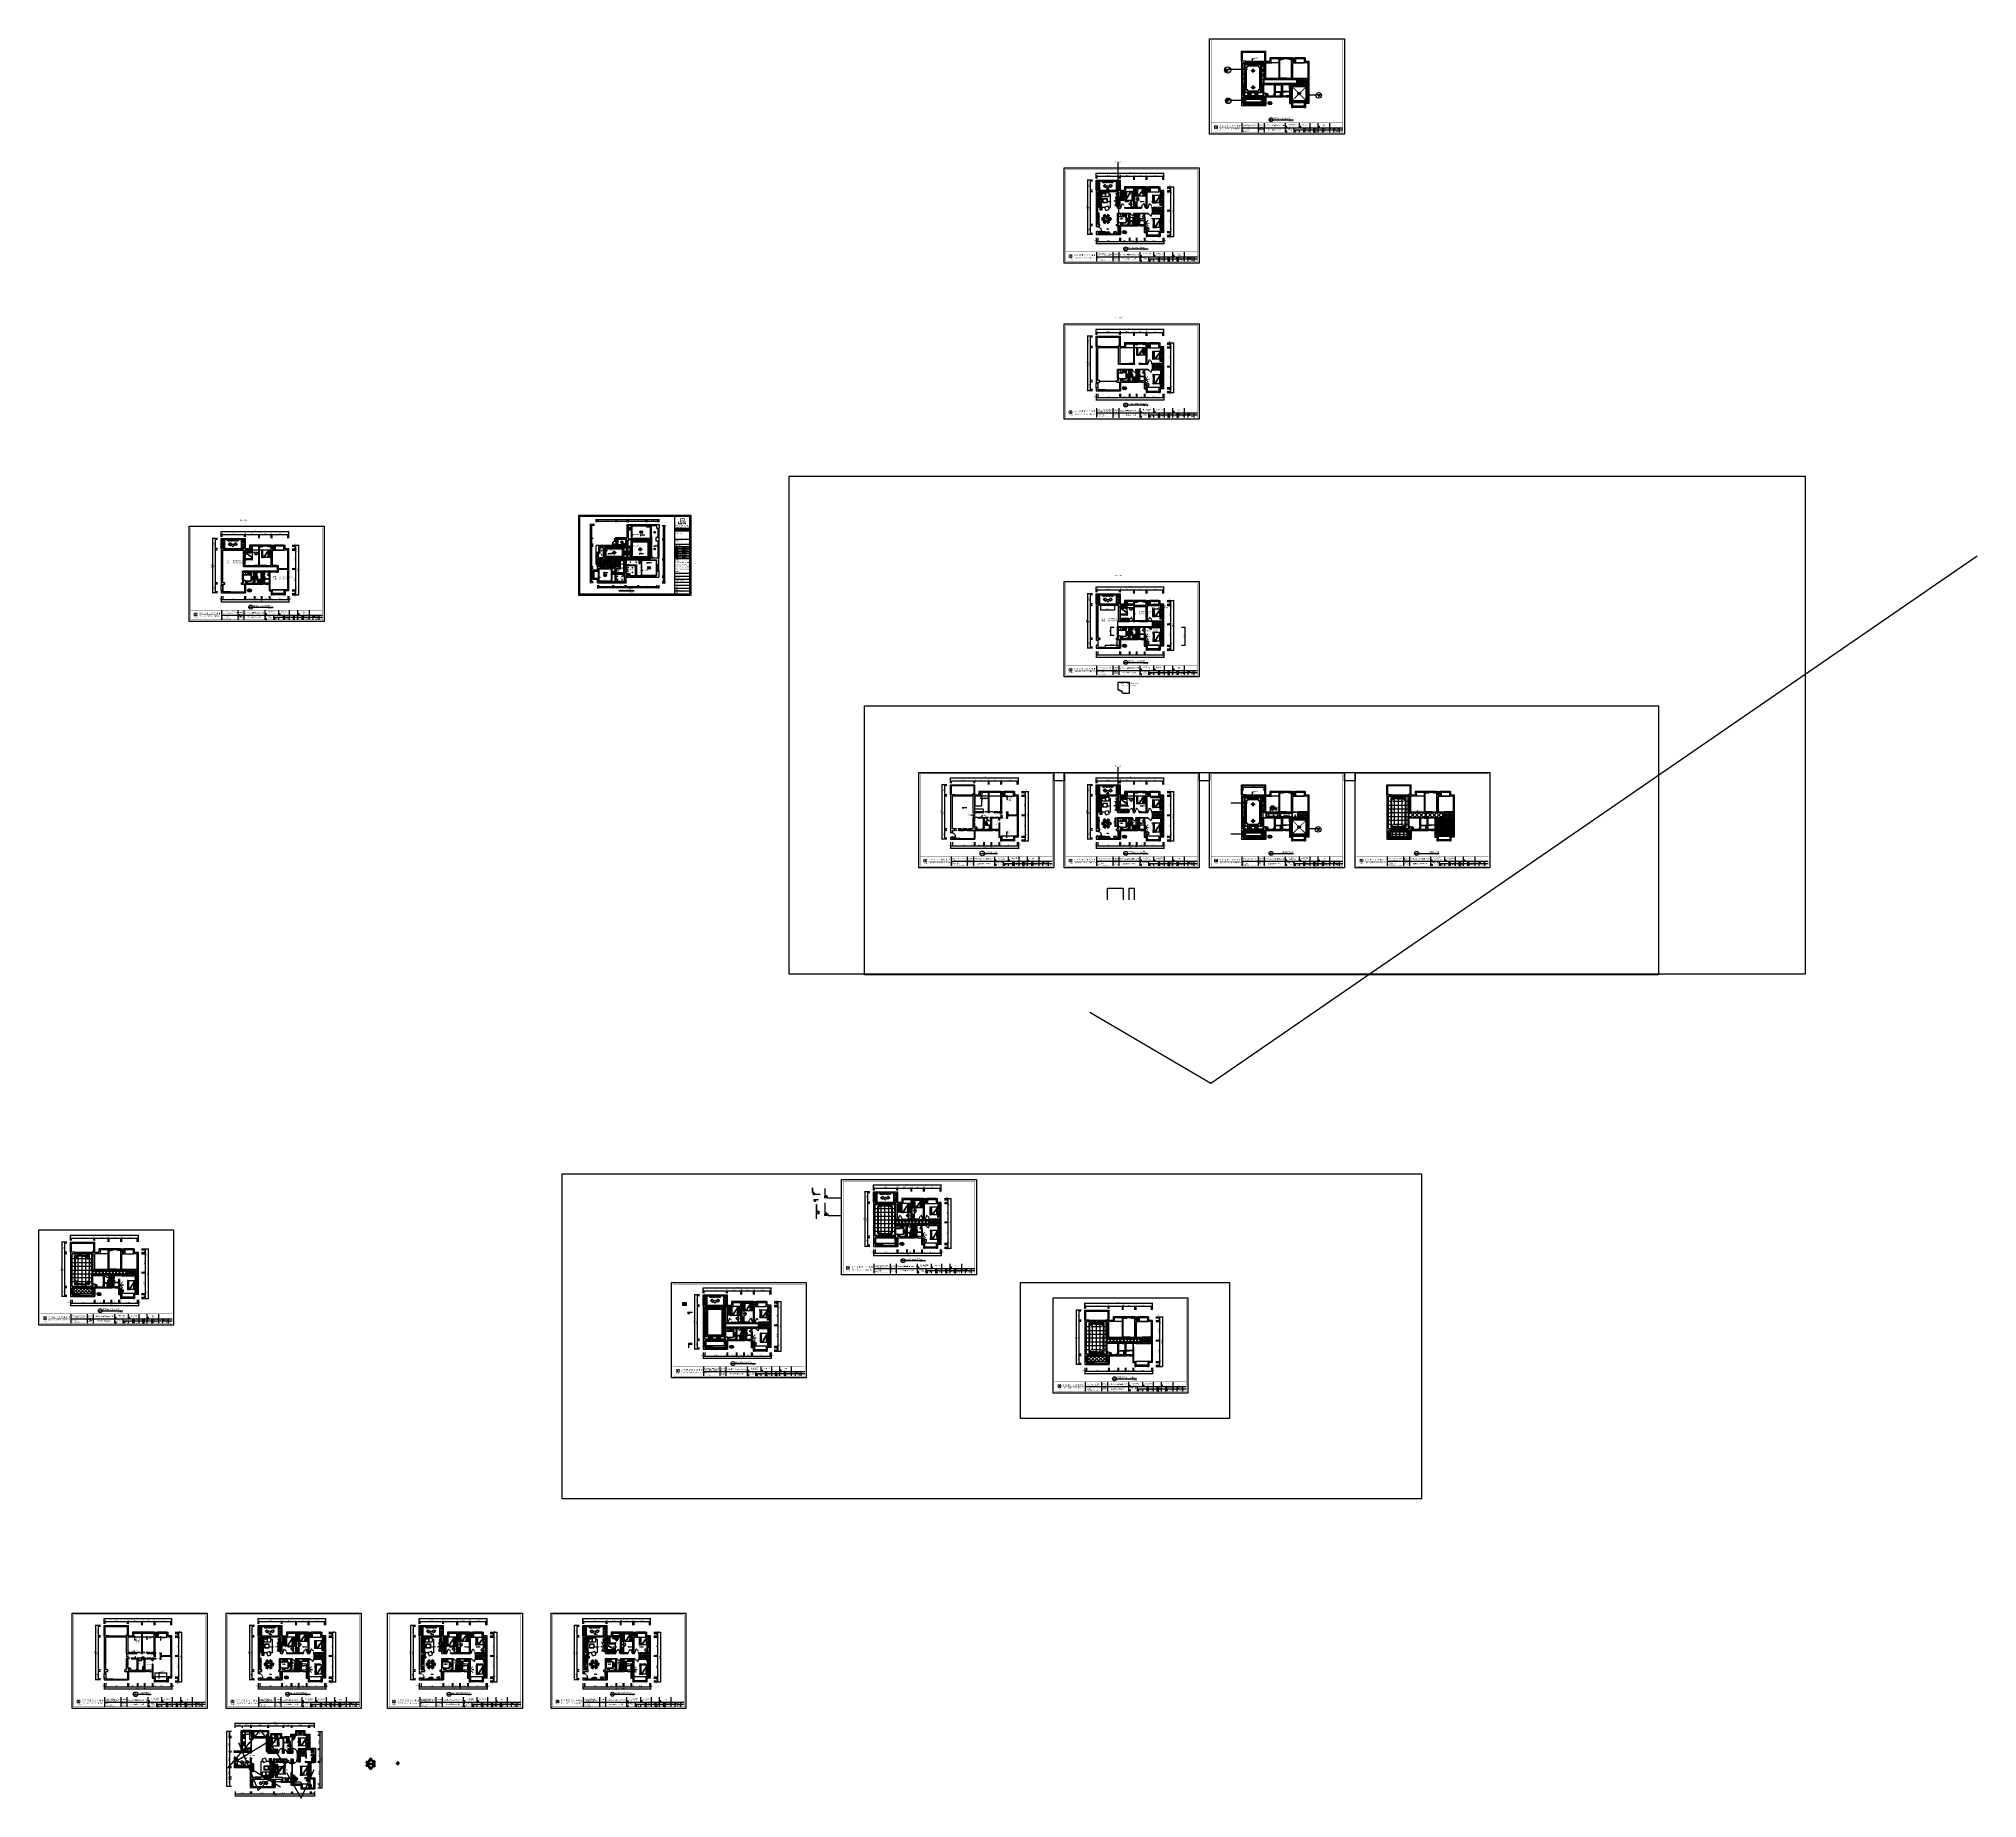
# Model space of a CAD drawing. Header units: millimetres. Extents: x -77055 to 331180, y -861586 to -491011.
import ezdxf
from ezdxf.enums import TextEntityAlignment as Align

# ---------------------------------------------------------------- set-up
doc = ezdxf.new("R2010")
doc.units = ezdxf.units.MM
doc.header["$PDMODE"] = 3
for name, pattern in [('ACAD_ISO03W100', [30, 12, -18]), ('DASHED2', [0.375, 0.25, -0.125]), ('M-HIDDEN', [1.875, 1.25, -0.625])]:
    doc.linetypes.add(name, pattern=pattern)
for name, color, linetype in [('0-01图框模板说明', 2, 'Continuous'), ('0-02图框细线', 136, 'Continuous'), ('0-170活动家具', 8, 'Continuous'), ('06其他', 8, 'Continuous'), ('2', 2, 'Continuous'), ('250', 250, 'Continuous'), ('5', 5, 'Continuous'), ('6', 1, 'Continuous'), ('dadddd', 7, 'Continuous'), ('DOOR【门】', 1, 'Continuous'), ('FF-FURN', 51, 'Continuous'), ('IDS-FIXT', 31, 'Continuous'), ('IEM-18Norm', 30, 'Continuous'), ('IFF-Furn', 51, 'Continuous'), ('IFF-FURN-DETAIL', 56, 'Continuous'), ('IFF-PLANTS', 86, 'Continuous'), ('IFF_FURN', 30, 'Continuous'), ('JP-洁具灶具', 2, 'Continuous'), ('JP-活动家具', 1, 'Continuous'), ('JP-高位家具', 1, 'Continuous'), ('L-梁', 252, 'Continuous'), ('layer 1', 7, 'Continuous'), ('LAYER3', 80, 'Continuous'), ('LAYER4', 8, 'Continuous'), ('LIGHT', 2, 'Continuous'), ('PUB_TEXT', 7, 'Continuous'), ('TK', 7, 'Continuous'), ('墙体', 7, 'Continuous'), ('天花', 2, 'Continuous'), ('家具内线', 8, 'Continuous'), ('家具外线', 4, 'Continuous'), ('活动家具', 6, 'Continuous'), ('饰品', 36, 'Continuous')]:
    doc.layers.add(name, color=color, linetype=linetype)
doc.layers.add('标注', color=153, linetype='Continuous', lineweight=5)
doc.layers.add('灯具', color=61, linetype='Continuous', lineweight=25)
doc.styles.add('80', font='', dxfattribs={"height": 80})
doc.styles.add('_SIMPLEX', font='SIMPLEX.shx', dxfattribs={"width": 0.8})
doc.styles.add('ar', font='arial.ttf')
doc.styles.add('DIM', font='simhei.ttf', dxfattribs={"width": 0.8})
doc.styles.add('DIM_FONT', font='SIMPLEX.shx', dxfattribs={"width": 0.8})
doc.styles.add('H1', font='')
doc.styles.get("Standard").update_dxf_attribs({"font": 'simhei.ttf'})
doc.styles.add('STYLE1', font='')
doc.styles.add('平面', font='', dxfattribs={"width": 0.75, "height": 250})
doc.styles.add('红三维-宋体', font='')
doc.styles.add('红三维-黑体', font='simhei.ttf')
doc.styles.add('黑体', font='simhei.ttf')
doc.styles.get('80').set_extended_font_data('SimSun')
doc.styles.get('H1').set_extended_font_data('SimSun')
doc.styles.get('STYLE1').set_extended_font_data('SimSun')
doc.styles.get('平面').set_extended_font_data('SimSun')
doc.styles.get('红三维-宋体').set_extended_font_data('SimSun')
doc.linetypes.add('FENCELINE1', pattern='A,6.35,-2.54,[133,ltypeshp.shx,S=2.54,R=0,X=-2.54,Y=0],-2.54,25.4', length=36.83)
doc.dimstyles.new('1-50', dxfattribs={"dimscale": 50, "dimtxt": 5, "dimasz": 1, "dimexe": 1, "dimexo": 0.1, "dimgap": 0.5, "dimtad": 1, "dimdec": 0, "dimdsep": 46, "dimtxsty": 'DIM', "dimblk": 'ARCHTICK', "dimcen": 4, "dimdle": 1, "dimclrd": 3, "dimclre": 3, "dimclrt": 1, "dimadec": 0, "dimazin": 0, "dimtfac": 1, "dimtdec": 0, "dimtmove": 2, "dimatfit": 3, "dimldrblk": 'DOT', "dimfxl": 15, "dimfxlon": 1, "dimarcsym": 0})
doc.dimstyles.new('1-55', dxfattribs={"dimscale": 57, "dimtxt": 2.5, "dimasz": 1, "dimexe": 2, "dimexo": 0.625, "dimtad": 1, "dimdec": 0, "dimrnd": 5, "dimtxsty": 'Standard', "dimblk": 'DOT', "dimcen": 2.5, "dimclrd": 1, "dimclre": 1, "dimclrt": 2, "dimadec": 0, "dimazin": 0, "dimtfac": 1, "dimtdec": 0, "dimtmove": 2, "dimatfit": 3, "dimldrblk": 'DOT', "dimfxl": 1, "dimarcsym": 0})
doc.dimstyles.new('ISO-25', dxfattribs={"dimscale": 70, "dimtxt": 3.5, "dimasz": 1, "dimexe": 1.25, "dimexo": 0.625, "dimtad": 1, "dimdec": 0, "dimtxsty": 'Standard', "dimblk": 'ARCHTICK', "dimcen": 2.5, "dimclrd": 3, "dimclre": 3, "dimclrt": 2, "dimadec": 0, "dimazin": 0, "dimtfac": 1, "dimtdec": 0, "dimtix": 1, "dimtmove": 2, "dimatfit": 3, "dimfxl": 1, "dimarcsym": 0})
pattern_1 = [(82.5, (105140.16, -739763.034), (-35.73813, 33.47535), [0, -38.608, 0, -43.18, 0, -41.275]), (52.5, (105140.16, -739763.034), (-18.9011, 82.4733), [0, -20.828, 0, -34.798, 0, -13.335]), (12.5, (105118.07, -739785.125), (55.82998, 56.03323), [0, -12.7, 0, -45.72, 0, -59.69]), (2.5, (105118.07, -739785.125), (38.2281, 69.7551), [0, -6.35, 0, -29.972, 0, -34.29])]

# ---------------------------------------------------------------- blocks, each defined once
blk = doc.blocks.new('_ArchTick')
at = {"color": 0, "linetype": 'ByBlock', "const_width": 0.15}
blk.add_lwpolyline([(-0.5, -0.5), (0.5, 0.5)], dxfattribs=at)
blk = doc.blocks.new('*D4')
at = {"layer": '250', "color": 3, "lineweight": -2}
for p, q in [((-48357, -826630), (-47557, -826630)), ((-48357, -826870), (-47557, -826870)), ((-47607, -826580), (-47607, -826920))]:
    blk.add_line(p, q, dxfattribs=at)
at = {"layer": 'Defpoints', "color": 0}
for p in [(-49855, -826630), (-49855, -826870), (-47607, -826870)]:
    blk.add_point(p, dxfattribs=at)
at = {"layer": '250', "color": 3, "lineweight": -2, "xscale": 50, "yscale": 50, "zscale": 50}
for p, rotation in [((-47607, -826630), 90), ((-47607, -826870), 270)]:
    blk.add_blockref('_ArchTick', p, dxfattribs=dict(at, rotation=rotation))
at = {"layer": '250', "color": 1, "insert": (-47420, -826429), "char_height": 250, "attachment_point": 5, "rotation": 90, "style": 'DIM'}
blk.add_mtext('240', dxfattribs=at)
blk = doc.blocks.new('_Dot')
at = {"color": 0, "linetype": 'ByBlock', "lineweight": -2}
blk.add_line((-0.5, 0), (-1, 0), dxfattribs=at)
at = {"color": 0, "linetype": 'ByBlock', "const_width": 0.5}
blk.add_lwpolyline([(-0.25, 0, 1), (0.25, 0, 1)], format="xyb", close=True, dxfattribs=at)
blk = doc.blocks.new('*D5')
at = {"layer": '250', "color": 3, "lineweight": -2}
for p, q in [((-48357, -826870), (-47557, -826870)), ((-48357, -827410), (-47557, -827410)), ((-47607, -826820), (-47607, -827460))]:
    blk.add_line(p, q, dxfattribs=at)
at = {"layer": 'Defpoints', "color": 0}
for p in [(-49855, -826870), (-48830, -827410), (-47607, -827410)]:
    blk.add_point(p, dxfattribs=at)
at = {"layer": '250', "color": 3, "lineweight": -2, "xscale": 50, "yscale": 50, "zscale": 50}
for p, rotation in [((-47607, -826870), 90), ((-47607, -827410), 270)]:
    blk.add_blockref('_ArchTick', p, dxfattribs=dict(at, rotation=rotation))
at = {"layer": '250', "color": 1, "insert": (-47808, -827140), "char_height": 250, "attachment_point": 5, "rotation": 90, "style": 'DIM'}
blk.add_mtext('540', dxfattribs=at)
blk = doc.blocks.new('*D6')
at = {"layer": '250', "color": 3, "lineweight": -2}
for p, q in [((-48357, -827410), (-47557, -827410)), ((-48357, -827650), (-47557, -827650)), ((-47607, -827360), (-47607, -827700))]:
    blk.add_line(p, q, dxfattribs=at)
at = {"layer": 'Defpoints', "color": 0}
for p in [(-49070, -827650), (-48830, -827410), (-47607, -827650)]:
    blk.add_point(p, dxfattribs=at)
at = {"layer": '250', "color": 3, "lineweight": -2, "xscale": 50, "yscale": 50, "zscale": 50}
for p, rotation in [((-47607, -827410), 90), ((-47607, -827650), 270)]:
    blk.add_blockref('_ArchTick', p, dxfattribs=dict(at, rotation=rotation))
at = {"layer": '250', "color": 1, "insert": (-47419, -827832), "char_height": 250, "attachment_point": 5, "rotation": 90, "style": 'DIM'}
blk.add_mtext('240', dxfattribs=at)
blk = doc.blocks.new('*D7')
at = {"layer": '250', "color": 3, "lineweight": -2}
for p, q in [((-48357, -827650), (-47557, -827650)), ((-47607, -827600), (-47607, -831580)), ((-48357, -831530), (-47557, -831530))]:
    blk.add_line(p, q, dxfattribs=at)
at = {"layer": 'Defpoints', "color": 0}
for p in [(-49070, -827650), (-49070, -831530), (-47607, -831530)]:
    blk.add_point(p, dxfattribs=at)
at = {"layer": '250', "color": 3, "lineweight": -2, "xscale": 50, "yscale": 50, "zscale": 50}
for p, rotation in [((-47607, -827650), 90), ((-47607, -831530), 270)]:
    blk.add_blockref('_ArchTick', p, dxfattribs=dict(at, rotation=rotation))
at = {"layer": '250', "color": 1, "insert": (-47757, -829590), "char_height": 250, "attachment_point": 5, "rotation": 90, "style": 'DIM'}
blk.add_mtext('3880', dxfattribs=at)
blk = doc.blocks.new('*D8')
at = {"layer": '250', "color": 3, "lineweight": -2}
for p, q in [((-48357, -831530), (-47557, -831530)), ((-48357, -831670), (-47557, -831670)), ((-47607, -831480), (-47607, -831720))]:
    blk.add_line(p, q, dxfattribs=at)
at = {"layer": 'Defpoints', "color": 0}
for p in [(-49070, -831530), (-49070, -831670), (-47607, -831670)]:
    blk.add_point(p, dxfattribs=at)
at = {"layer": '250', "color": 3, "lineweight": -2, "xscale": 50, "yscale": 50, "zscale": 50}
for p, rotation in [((-47607, -831530), 90), ((-47607, -831670), 270)]:
    blk.add_blockref('_ArchTick', p, dxfattribs=dict(at, rotation=rotation))
at = {"layer": '250', "color": 1, "insert": (-47808, -831600), "char_height": 250, "attachment_point": 5, "rotation": 90, "style": 'DIM'}
blk.add_mtext('140', dxfattribs=at)
blk = doc.blocks.new('*D9')
at = {"layer": '250', "color": 3, "lineweight": -2}
for p, q in [((-48357, -831670), (-47557, -831670)), ((-47607, -831620), (-47607, -836075)), ((-48357, -836025), (-47557, -836025))]:
    blk.add_line(p, q, dxfattribs=at)
at = {"layer": 'Defpoints', "color": 0}
for p in [(-49070, -831670), (-49070, -836025), (-47607, -836025)]:
    blk.add_point(p, dxfattribs=at)
at = {"layer": '250', "color": 3, "lineweight": -2, "xscale": 50, "yscale": 50, "zscale": 50}
for p, rotation in [((-47607, -831670), 90), ((-47607, -836025), 270)]:
    blk.add_blockref('_ArchTick', p, dxfattribs=dict(at, rotation=rotation))
at = {"layer": '250', "color": 1, "insert": (-47757, -833848), "char_height": 250, "attachment_point": 5, "rotation": 90, "style": 'DIM'}
blk.add_mtext('4355', dxfattribs=at)
blk = doc.blocks.new('*D10')
at = {"layer": '250', "color": 3, "lineweight": -2}
for p, q in [((-48357, -836025), (-47557, -836025)), ((-48357, -836265), (-47557, -836265)), ((-47607, -835975), (-47607, -836315))]:
    blk.add_line(p, q, dxfattribs=at)
at = {"layer": 'Defpoints', "color": 0}
for p in [(-49070, -836025), (-48830, -836265), (-47607, -836265)]:
    blk.add_point(p, dxfattribs=at)
at = {"layer": '250', "color": 3, "lineweight": -2, "xscale": 50, "yscale": 50, "zscale": 50}
for p, rotation in [((-47607, -836025), 90), ((-47607, -836265), 270)]:
    blk.add_blockref('_ArchTick', p, dxfattribs=dict(at, rotation=rotation))
at = {"layer": '250', "color": 1, "insert": (-47419, -835812), "char_height": 250, "attachment_point": 5, "rotation": 90, "style": 'DIM'}
blk.add_mtext('240', dxfattribs=at)
blk = doc.blocks.new('*D11')
at = {"layer": '250', "color": 3, "lineweight": -2}
for p, q in [((-48357, -836265), (-47557, -836265)), ((-48357, -836825), (-47557, -836825)), ((-47607, -836215), (-47607, -836875))]:
    blk.add_line(p, q, dxfattribs=at)
at = {"layer": 'Defpoints', "color": 0}
for p in [(-49865, -836825), (-48830, -836265), (-47607, -836825)]:
    blk.add_point(p, dxfattribs=at)
at = {"layer": '250', "color": 3, "lineweight": -2, "xscale": 50, "yscale": 50, "zscale": 50}
for p, rotation in [((-47607, -836265), 90), ((-47607, -836825), 270)]:
    blk.add_blockref('_ArchTick', p, dxfattribs=dict(at, rotation=rotation))
at = {"layer": '250', "color": 1, "insert": (-47808, -836545), "char_height": 250, "attachment_point": 5, "rotation": 90, "style": 'DIM'}
blk.add_mtext('560', dxfattribs=at)
blk = doc.blocks.new('*D12')
at = {"layer": '250', "color": 3, "lineweight": -2}
for p, q in [((-48357, -836825), (-47557, -836825)), ((-47607, -836775), (-47607, -837115)), ((-48357, -837065), (-47557, -837065))]:
    blk.add_line(p, q, dxfattribs=at)
at = {"layer": 'Defpoints', "color": 0}
for p in [(-49865, -836825), (-49865, -837065), (-47607, -837065)]:
    blk.add_point(p, dxfattribs=at)
at = {"layer": '250', "color": 3, "lineweight": -2, "xscale": 50, "yscale": 50, "zscale": 50}
for p, rotation in [((-47607, -836825), 90), ((-47607, -837065), 270)]:
    blk.add_blockref('_ArchTick', p, dxfattribs=dict(at, rotation=rotation))
at = {"layer": '250', "color": 1, "insert": (-47808, -837209), "char_height": 250, "attachment_point": 5, "rotation": 90, "style": 'DIM'}
blk.add_mtext('240', dxfattribs=at)
blk = doc.blocks.new('*D13')
at = {"layer": '250', "color": 3, "lineweight": -2}
for p, q in [((-63350, -824393), (-63050, -824393)), ((-63300, -824881), (-63300, -824343)), ((-63100, -824876), (-63100, -824343))]:
    blk.add_line(p, q, dxfattribs=at)
at = {"layer": 'Defpoints', "color": 0}
for p in [(-63100, -824393), (-63300, -824886), (-63100, -824881)]:
    blk.add_point(p, dxfattribs=at)
at = {"layer": '250', "color": 3, "lineweight": -2, "xscale": 50, "yscale": 50, "zscale": 50, "rotation": 180}
blk.add_blockref('_ArchTick', (-63300, -824393), dxfattribs=at)
at = {"layer": '250', "color": 3, "lineweight": -2, "xscale": 50, "yscale": 50, "zscale": 50}
blk.add_blockref('_ArchTick', (-63100, -824393), dxfattribs=at)
at = {"layer": '250', "color": 1, "insert": (-63200, -824180), "char_height": 250, "attachment_point": 5, "style": 'DIM'}
blk.add_mtext('200', dxfattribs=at)
blk = doc.blocks.new('*D14')
at = {"layer": '250', "color": 3, "lineweight": -2}
for p, q in [((-63150, -824393), (-58330, -824393)), ((-63100, -824876), (-63100, -824343)), ((-58380, -824873), (-58380, -824343))]:
    blk.add_line(p, q, dxfattribs=at)
at = {"layer": 'Defpoints', "color": 0}
for p in [(-58380, -824393), (-63100, -824881), (-58380, -824878)]:
    blk.add_point(p, dxfattribs=at)
at = {"layer": '250', "color": 3, "lineweight": -2, "xscale": 50, "yscale": 50, "zscale": 50, "rotation": 180}
blk.add_blockref('_ArchTick', (-63100, -824393), dxfattribs=at)
at = {"layer": '250', "color": 3, "lineweight": -2, "xscale": 50, "yscale": 50, "zscale": 50}
blk.add_blockref('_ArchTick', (-58380, -824393), dxfattribs=at)
at = {"layer": '250', "color": 1, "insert": (-60740, -824243), "char_height": 250, "attachment_point": 5, "style": 'DIM'}
blk.add_mtext('4720', dxfattribs=at)
blk = doc.blocks.new('*D15')
at = {"layer": '250', "color": 3, "lineweight": -2}
for p, q in [((-58430, -824393), (-58130, -824393)), ((-58380, -824873), (-58380, -824343)), ((-58180, -824881), (-58180, -824343))]:
    blk.add_line(p, q, dxfattribs=at)
at = {"layer": 'Defpoints', "color": 0}
for p in [(-58180, -824393), (-58380, -824878), (-58180, -824886)]:
    blk.add_point(p, dxfattribs=at)
at = {"layer": '250', "color": 3, "lineweight": -2, "xscale": 50, "yscale": 50, "zscale": 50, "rotation": 180}
blk.add_blockref('_ArchTick', (-58380, -824393), dxfattribs=at)
at = {"layer": '250', "color": 3, "lineweight": -2, "xscale": 50, "yscale": 50, "zscale": 50}
blk.add_blockref('_ArchTick', (-58180, -824393), dxfattribs=at)
at = {"layer": '250', "color": 1, "insert": (-58280, -824180), "char_height": 250, "attachment_point": 5, "style": 'DIM'}
blk.add_mtext('200', dxfattribs=at)
blk = doc.blocks.new('*D16')
at = {"layer": '250', "color": 3, "lineweight": -2}
for p, q in [((-58230, -824393), (-55315, -824393)), ((-58180, -824881), (-58180, -824343)), ((-55365, -825143), (-55365, -824343))]:
    blk.add_line(p, q, dxfattribs=at)
at = {"layer": 'Defpoints', "color": 0}
for p in [(-55365, -824393), (-58180, -824886), (-55365, -826541)]:
    blk.add_point(p, dxfattribs=at)
at = {"layer": '250', "color": 3, "lineweight": -2, "xscale": 50, "yscale": 50, "zscale": 50, "rotation": 180}
blk.add_blockref('_ArchTick', (-58180, -824393), dxfattribs=at)
at = {"layer": '250', "color": 3, "lineweight": -2, "xscale": 50, "yscale": 50, "zscale": 50}
blk.add_blockref('_ArchTick', (-55365, -824393), dxfattribs=at)
at = {"layer": '250', "color": 1, "insert": (-56773, -824243), "char_height": 250, "attachment_point": 5, "style": 'DIM'}
blk.add_mtext('2815', dxfattribs=at)
blk = doc.blocks.new('*D17')
at = {"layer": '250', "color": 3, "lineweight": -2}
for p, q in [((-55415, -824393), (-55155, -824393)), ((-55365, -825143), (-55365, -824343)), ((-55205, -825143), (-55205, -824343))]:
    blk.add_line(p, q, dxfattribs=at)
at = {"layer": 'Defpoints', "color": 0}
for p in [(-55205, -824393), (-55365, -826541), (-55205, -826541)]:
    blk.add_point(p, dxfattribs=at)
at = {"layer": '250', "color": 3, "lineweight": -2, "xscale": 50, "yscale": 50, "zscale": 50, "rotation": 180}
blk.add_blockref('_ArchTick', (-55365, -824393), dxfattribs=at)
at = {"layer": '250', "color": 3, "lineweight": -2, "xscale": 50, "yscale": 50, "zscale": 50}
blk.add_blockref('_ArchTick', (-55205, -824393), dxfattribs=at)
at = {"layer": '250', "color": 1, "insert": (-55285, -824180), "char_height": 250, "attachment_point": 5, "style": 'DIM'}
blk.add_mtext('160', dxfattribs=at)
blk = doc.blocks.new('*D18')
at = {"layer": '250', "color": 3, "lineweight": -2}
for p, q in [((-55255, -824393), (-52700, -824393)), ((-55205, -825143), (-55205, -824343)), ((-52750, -825143), (-52750, -824343))]:
    blk.add_line(p, q, dxfattribs=at)
at = {"layer": 'Defpoints', "color": 0}
for p in [(-52750, -824393), (-55205, -826541), (-52750, -826541)]:
    blk.add_point(p, dxfattribs=at)
at = {"layer": '250', "color": 3, "lineweight": -2, "xscale": 50, "yscale": 50, "zscale": 50, "rotation": 180}
blk.add_blockref('_ArchTick', (-55205, -824393), dxfattribs=at)
at = {"layer": '250', "color": 3, "lineweight": -2, "xscale": 50, "yscale": 50, "zscale": 50}
blk.add_blockref('_ArchTick', (-52750, -824393), dxfattribs=at)
at = {"layer": '250', "color": 1, "insert": (-53978, -824243), "char_height": 250, "attachment_point": 5, "style": 'DIM'}
blk.add_mtext('2455', dxfattribs=at)
blk = doc.blocks.new('*D19')
at = {"layer": '250', "color": 3, "lineweight": -2}
for p, q in [((-52800, -824393), (-52470, -824393)), ((-52750, -825143), (-52750, -824343)), ((-52520, -825143), (-52520, -824343))]:
    blk.add_line(p, q, dxfattribs=at)
at = {"layer": 'Defpoints', "color": 0}
for p in [(-52520, -824393), (-52750, -826541), (-52520, -826301)]:
    blk.add_point(p, dxfattribs=at)
at = {"layer": '250', "color": 3, "lineweight": -2, "xscale": 50, "yscale": 50, "zscale": 50, "rotation": 180}
blk.add_blockref('_ArchTick', (-52750, -824393), dxfattribs=at)
at = {"layer": '250', "color": 3, "lineweight": -2, "xscale": 50, "yscale": 50, "zscale": 50}
blk.add_blockref('_ArchTick', (-52520, -824393), dxfattribs=at)
at = {"layer": '250', "color": 1, "insert": (-52635, -824180), "char_height": 250, "attachment_point": 5, "style": 'DIM'}
blk.add_mtext('230', dxfattribs=at)
blk = doc.blocks.new('*D20')
at = {"layer": '250', "color": 3, "lineweight": -2}
for p, q in [((-52570, -824393), (-49220, -824393)), ((-52520, -825143), (-52520, -824343)), ((-49270, -825143), (-49270, -824343))]:
    blk.add_line(p, q, dxfattribs=at)
at = {"layer": 'Defpoints', "color": 0}
for p in [(-49270, -824393), (-52520, -826301), (-49270, -827321)]:
    blk.add_point(p, dxfattribs=at)
at = {"layer": '250', "color": 3, "lineweight": -2, "xscale": 50, "yscale": 50, "zscale": 50, "rotation": 180}
blk.add_blockref('_ArchTick', (-52520, -824393), dxfattribs=at)
at = {"layer": '250', "color": 3, "lineweight": -2, "xscale": 50, "yscale": 50, "zscale": 50}
blk.add_blockref('_ArchTick', (-49270, -824393), dxfattribs=at)
at = {"layer": '250', "color": 1, "insert": (-50895, -824243), "char_height": 250, "attachment_point": 5, "style": 'DIM'}
blk.add_mtext('3250', dxfattribs=at)
blk = doc.blocks.new('*D21')
at = {"layer": '250', "color": 3, "lineweight": -2}
for p, q in [((-49320, -824393), (-48980, -824393)), ((-49270, -825143), (-49270, -824343)), ((-49030, -825143), (-49030, -824343))]:
    blk.add_line(p, q, dxfattribs=at)
at = {"layer": 'Defpoints', "color": 0}
for p in [(-49030, -824393), (-49270, -827321), (-49030, -827081)]:
    blk.add_point(p, dxfattribs=at)
at = {"layer": '250', "color": 3, "lineweight": -2, "xscale": 50, "yscale": 50, "zscale": 50, "rotation": 180}
blk.add_blockref('_ArchTick', (-49270, -824393), dxfattribs=at)
at = {"layer": '250', "color": 3, "lineweight": -2, "xscale": 50, "yscale": 50, "zscale": 50}
blk.add_blockref('_ArchTick', (-49030, -824393), dxfattribs=at)
at = {"layer": '250', "color": 1, "insert": (-49150, -824180), "char_height": 250, "attachment_point": 5, "style": 'DIM'}
blk.add_mtext('240', dxfattribs=at)
blk = doc.blocks.new('*D22')
at = {"layer": '250', "color": 3, "lineweight": -2}
for p, q in [((-64076, -825215), (-64621, -825215)), ((-64081, -825415), (-64621, -825415)), ((-64571, -825165), (-64571, -825465))]:
    blk.add_line(p, q, dxfattribs=at)
at = {"layer": 'Defpoints', "color": 0}
for p in [(-64571, -825415), (-64076, -825415), (-64071, -825215)]:
    blk.add_point(p, dxfattribs=at)
at = {"layer": '250', "color": 3, "lineweight": -2, "xscale": 50, "yscale": 50, "zscale": 50}
for p, rotation in [((-64571, -825215), 90), ((-64571, -825415), 270)]:
    blk.add_blockref('_ArchTick', p, dxfattribs=dict(at, rotation=rotation))
at = {"layer": '250', "color": 1, "insert": (-64432, -825315), "char_height": 250, "attachment_point": 5, "rotation": 90, "style": 'DIM'}
blk.add_mtext('200', dxfattribs=at)
blk = doc.blocks.new('*D23')
at = {"layer": '250', "color": 3, "lineweight": -2}
for p, q in [((-64081, -825415), (-64621, -825415)), ((-64241, -827350), (-64621, -827350)), ((-64571, -825365), (-64571, -827400))]:
    blk.add_line(p, q, dxfattribs=at)
at = {"layer": 'Defpoints', "color": 0}
for p in [(-64571, -827350), (-64236, -827350), (-64076, -825415)]:
    blk.add_point(p, dxfattribs=at)
at = {"layer": '250', "color": 3, "lineweight": -2, "xscale": 50, "yscale": 50, "zscale": 50}
for p, rotation in [((-64571, -825415), 90), ((-64571, -827350), 270)]:
    blk.add_blockref('_ArchTick', p, dxfattribs=dict(at, rotation=rotation))
at = {"layer": '250', "color": 1, "insert": (-64721, -826383), "char_height": 250, "attachment_point": 5, "rotation": 90, "style": 'DIM'}
blk.add_mtext('1935', dxfattribs=at)
blk = doc.blocks.new('*D24')
at = {"layer": '250', "color": 3, "lineweight": -2}
for p, q in [((-64081, -827350), (-64621, -827350)), ((-64081, -827650), (-64621, -827650)), ((-64571, -827300), (-64571, -827700))]:
    blk.add_line(p, q, dxfattribs=at)
at = {"layer": 'Defpoints', "color": 0}
for p in [(-64571, -827650), (-64076, -827350), (-64076, -827650)]:
    blk.add_point(p, dxfattribs=at)
at = {"layer": '250', "color": 3, "lineweight": -2, "xscale": 50, "yscale": 50, "zscale": 50}
for p, rotation in [((-64571, -827350), 90), ((-64571, -827650), 270)]:
    blk.add_blockref('_ArchTick', p, dxfattribs=dict(at, rotation=rotation))
at = {"layer": '250', "color": 1, "insert": (-64432, -827500), "char_height": 250, "attachment_point": 5, "rotation": 90, "style": 'DIM'}
blk.add_mtext('300', dxfattribs=at)
blk = doc.blocks.new('*D25')
at = {"layer": '250', "color": 3, "lineweight": -2}
for p, q in [((-64081, -827650), (-64621, -827650)), ((-64571, -827600), (-64571, -834580)), ((-64081, -834530), (-64621, -834530))]:
    blk.add_line(p, q, dxfattribs=at)
at = {"layer": 'Defpoints', "color": 0}
for p in [(-64076, -827650), (-64571, -834530), (-64076, -834530)]:
    blk.add_point(p, dxfattribs=at)
at = {"layer": '250', "color": 3, "lineweight": -2, "xscale": 50, "yscale": 50, "zscale": 50}
for p, rotation in [((-64571, -827650), 90), ((-64571, -834530), 270)]:
    blk.add_blockref('_ArchTick', p, dxfattribs=dict(at, rotation=rotation))
at = {"layer": '250', "color": 1, "insert": (-64721, -831090), "char_height": 250, "attachment_point": 5, "rotation": 90, "style": 'DIM'}
blk.add_mtext('6880', dxfattribs=at)
blk = doc.blocks.new('*D26')
at = {"layer": '250', "color": 3, "lineweight": -2}
for p, q in [((-64081, -834530), (-64621, -834530)), ((-64081, -834860), (-64621, -834860)), ((-64571, -834480), (-64571, -834910))]:
    blk.add_line(p, q, dxfattribs=at)
at = {"layer": 'Defpoints', "color": 0}
for p in [(-64571, -834860), (-64076, -834530), (-64076, -834860)]:
    blk.add_point(p, dxfattribs=at)
at = {"layer": '250', "color": 3, "lineweight": -2, "xscale": 50, "yscale": 50, "zscale": 50}
for p, rotation in [((-64571, -834530), 90), ((-64571, -834860), 270)]:
    blk.add_blockref('_ArchTick', p, dxfattribs=dict(at, rotation=rotation))
at = {"layer": '250', "color": 1, "insert": (-64432, -834695), "char_height": 250, "attachment_point": 5, "rotation": 90, "style": 'DIM'}
blk.add_mtext('330', dxfattribs=at)
blk = doc.blocks.new('*D27')
at = {"layer": '250', "color": 3, "lineweight": -2}
for p, q in [((-64081, -834860), (-64621, -834860)), ((-64081, -836440), (-64621, -836440)), ((-64571, -834810), (-64571, -836490))]:
    blk.add_line(p, q, dxfattribs=at)
at = {"layer": 'Defpoints', "color": 0}
for p in [(-64571, -836440), (-64076, -834860), (-64076, -836440)]:
    blk.add_point(p, dxfattribs=at)
at = {"layer": '250', "color": 3, "lineweight": -2, "xscale": 50, "yscale": 50, "zscale": 50}
for p, rotation in [((-64571, -834860), 90), ((-64571, -836440), 270)]:
    blk.add_blockref('_ArchTick', p, dxfattribs=dict(at, rotation=rotation))
at = {"layer": '250', "color": 1, "insert": (-64721, -835650), "char_height": 250, "attachment_point": 5, "rotation": 90, "style": 'DIM'}
blk.add_mtext('1580', dxfattribs=at)
blk = doc.blocks.new('*D28')
at = {"layer": '250', "color": 3, "lineweight": -2}
for p, q in [((-64081, -836440), (-64621, -836440)), ((-64076, -836680), (-64621, -836680)), ((-64571, -836390), (-64571, -836730))]:
    blk.add_line(p, q, dxfattribs=at)
at = {"layer": 'Defpoints', "color": 0}
for p in [(-64571, -836680), (-64076, -836440), (-64071, -836680)]:
    blk.add_point(p, dxfattribs=at)
at = {"layer": '250', "color": 3, "lineweight": -2, "xscale": 50, "yscale": 50, "zscale": 50}
for p, rotation in [((-64571, -836440), 90), ((-64571, -836680), 270)]:
    blk.add_blockref('_ArchTick', p, dxfattribs=dict(at, rotation=rotation))
at = {"layer": '250', "color": 1, "insert": (-64432, -836560), "char_height": 250, "attachment_point": 5, "rotation": 90, "style": 'DIM'}
blk.add_mtext('240', dxfattribs=at)
blk = doc.blocks.new('*D29')
at = {"layer": '250', "color": 3, "lineweight": -2}
for p, q in [((-63350, -838101), (-62890, -838101)), ((-63300, -837351), (-63300, -838151)), ((-62940, -837351), (-62940, -838151))]:
    blk.add_line(p, q, dxfattribs=at)
at = {"layer": 'Defpoints', "color": 0}
for p in [(-62940, -836876), (-63300, -837116), (-62940, -838101)]:
    blk.add_point(p, dxfattribs=at)
at = {"layer": '250', "color": 3, "lineweight": -2, "xscale": 50, "yscale": 50, "zscale": 50, "rotation": 180}
blk.add_blockref('_ArchTick', (-63300, -838101), dxfattribs=at)
at = {"layer": '250', "color": 3, "lineweight": -2, "xscale": 50, "yscale": 50, "zscale": 50}
blk.add_blockref('_ArchTick', (-62940, -838101), dxfattribs=at)
at = {"layer": '250', "color": 1, "insert": (-63474, -837929), "char_height": 250, "attachment_point": 5, "style": 'DIM'}
blk.add_mtext('360', dxfattribs=at)
blk = doc.blocks.new('*D30')
at = {"layer": '250', "color": 3, "lineweight": -2}
for p, q in [((-62990, -838101), (-58300, -838101)), ((-62940, -837351), (-62940, -838151)), ((-58350, -837351), (-58350, -838151))]:
    blk.add_line(p, q, dxfattribs=at)
at = {"layer": 'Defpoints', "color": 0}
for p in [(-62940, -836876), (-58350, -836946), (-58350, -838101)]:
    blk.add_point(p, dxfattribs=at)
at = {"layer": '250', "color": 3, "lineweight": -2, "xscale": 50, "yscale": 50, "zscale": 50, "rotation": 180}
blk.add_blockref('_ArchTick', (-62940, -838101), dxfattribs=at)
at = {"layer": '250', "color": 3, "lineweight": -2, "xscale": 50, "yscale": 50, "zscale": 50}
blk.add_blockref('_ArchTick', (-58350, -838101), dxfattribs=at)
at = {"layer": '250', "color": 1, "insert": (-60645, -837951), "char_height": 250, "attachment_point": 5, "style": 'DIM'}
blk.add_mtext('4590', dxfattribs=at)
blk = doc.blocks.new('*D31')
at = {"layer": '250', "color": 3, "lineweight": -2}
for p, q in [((-58400, -838101), (-58130, -838101)), ((-58350, -837351), (-58350, -838151)), ((-58180, -837351), (-58180, -838151))]:
    blk.add_line(p, q, dxfattribs=at)
at = {"layer": 'Defpoints', "color": 0}
for p in [(-58350, -836946), (-58180, -837116), (-58180, -838101)]:
    blk.add_point(p, dxfattribs=at)
at = {"layer": '250', "color": 3, "lineweight": -2, "xscale": 50, "yscale": 50, "zscale": 50, "rotation": 180}
blk.add_blockref('_ArchTick', (-58350, -838101), dxfattribs=at)
at = {"layer": '250', "color": 3, "lineweight": -2, "xscale": 50, "yscale": 50, "zscale": 50}
blk.add_blockref('_ArchTick', (-58180, -838101), dxfattribs=at)
at = {"layer": '250', "color": 1, "insert": (-58467, -837971), "char_height": 250, "attachment_point": 5, "style": 'DIM'}
blk.add_mtext('170', dxfattribs=at)
blk = doc.blocks.new('*D32')
at = {"layer": '250', "color": 3, "lineweight": -2}
for p, q in [((-58230, -838101), (-56310, -838101)), ((-58180, -837351), (-58180, -838151)), ((-56360, -837351), (-56360, -838151))]:
    blk.add_line(p, q, dxfattribs=at)
at = {"layer": 'Defpoints', "color": 0}
for p in [(-56360, -835106), (-58180, -837116), (-56360, -838101)]:
    blk.add_point(p, dxfattribs=at)
at = {"layer": '250', "color": 3, "lineweight": -2, "xscale": 50, "yscale": 50, "zscale": 50, "rotation": 180}
blk.add_blockref('_ArchTick', (-58180, -838101), dxfattribs=at)
at = {"layer": '250', "color": 3, "lineweight": -2, "xscale": 50, "yscale": 50, "zscale": 50}
blk.add_blockref('_ArchTick', (-56360, -838101), dxfattribs=at)
at = {"layer": '250', "color": 1, "insert": (-57270, -837951), "char_height": 250, "attachment_point": 5, "style": 'DIM'}
blk.add_mtext('1820', dxfattribs=at)
blk = doc.blocks.new('*D33')
at = {"layer": '250', "color": 3, "lineweight": -2}
for p, q in [((-56410, -838101), (-56160, -838101)), ((-56360, -837351), (-56360, -838151)), ((-56210, -837351), (-56210, -838151))]:
    blk.add_line(p, q, dxfattribs=at)
at = {"layer": 'Defpoints', "color": 0}
for p in [(-56360, -835106), (-56210, -835106), (-56210, -838101)]:
    blk.add_point(p, dxfattribs=at)
at = {"layer": '250', "color": 3, "lineweight": -2, "xscale": 50, "yscale": 50, "zscale": 50, "rotation": 180}
blk.add_blockref('_ArchTick', (-56360, -838101), dxfattribs=at)
at = {"layer": '250', "color": 3, "lineweight": -2, "xscale": 50, "yscale": 50, "zscale": 50}
blk.add_blockref('_ArchTick', (-56210, -838101), dxfattribs=at)
at = {"layer": '250', "color": 1, "insert": (-56487, -837971), "char_height": 250, "attachment_point": 5, "style": 'DIM'}
blk.add_mtext('150', dxfattribs=at)
blk = doc.blocks.new('*D34')
at = {"layer": '250', "color": 3, "lineweight": -2}
for p, q in [((-56260, -838101), (-54790, -838101)), ((-56210, -837351), (-56210, -838151)), ((-54840, -837351), (-54840, -838151))]:
    blk.add_line(p, q, dxfattribs=at)
at = {"layer": 'Defpoints', "color": 0}
for p in [(-56210, -835106), (-54840, -834306), (-54840, -838101)]:
    blk.add_point(p, dxfattribs=at)
at = {"layer": '250', "color": 3, "lineweight": -2, "xscale": 50, "yscale": 50, "zscale": 50, "rotation": 180}
blk.add_blockref('_ArchTick', (-56210, -838101), dxfattribs=at)
at = {"layer": '250', "color": 3, "lineweight": -2, "xscale": 50, "yscale": 50, "zscale": 50}
blk.add_blockref('_ArchTick', (-54840, -838101), dxfattribs=at)
at = {"layer": '250', "color": 1, "insert": (-55525, -837951), "char_height": 250, "attachment_point": 5, "style": 'DIM'}
blk.add_mtext('1370', dxfattribs=at)
blk = doc.blocks.new('*D35')
at = {"layer": '250', "color": 3, "lineweight": -2}
for p, q in [((-54890, -838101), (-54640, -838101)), ((-54840, -837351), (-54840, -838151)), ((-54690, -837351), (-54690, -838151))]:
    blk.add_line(p, q, dxfattribs=at)
at = {"layer": 'Defpoints', "color": 0}
for p in [(-54840, -834306), (-54690, -835106), (-54690, -838101)]:
    blk.add_point(p, dxfattribs=at)
at = {"layer": '250', "color": 3, "lineweight": -2, "xscale": 50, "yscale": 50, "zscale": 50, "rotation": 180}
blk.add_blockref('_ArchTick', (-54840, -838101), dxfattribs=at)
at = {"layer": '250', "color": 3, "lineweight": -2, "xscale": 50, "yscale": 50, "zscale": 50}
blk.add_blockref('_ArchTick', (-54690, -838101), dxfattribs=at)
at = {"layer": '250', "color": 1, "insert": (-54754, -838301), "char_height": 250, "attachment_point": 5, "style": 'DIM'}
blk.add_mtext('150', dxfattribs=at)
blk = doc.blocks.new('*D36')
at = {"layer": '250', "color": 3, "lineweight": -2}
for p, q in [((-54740, -838101), (-53130, -838101)), ((-54690, -837351), (-54690, -838151)), ((-53180, -837351), (-53180, -838151))]:
    blk.add_line(p, q, dxfattribs=at)
at = {"layer": 'Defpoints', "color": 0}
for p in [(-54690, -835106), (-53180, -835296), (-53180, -838101)]:
    blk.add_point(p, dxfattribs=at)
at = {"layer": '250', "color": 3, "lineweight": -2, "xscale": 50, "yscale": 50, "zscale": 50, "rotation": 180}
blk.add_blockref('_ArchTick', (-54690, -838101), dxfattribs=at)
at = {"layer": '250', "color": 3, "lineweight": -2, "xscale": 50, "yscale": 50, "zscale": 50}
blk.add_blockref('_ArchTick', (-53180, -838101), dxfattribs=at)
at = {"layer": '250', "color": 1, "insert": (-53935, -837951), "char_height": 250, "attachment_point": 5, "style": 'DIM'}
blk.add_mtext('1510', dxfattribs=at)
blk = doc.blocks.new('*D37')
at = {"layer": '250', "color": 3, "lineweight": -2}
for p, q in [((-53230, -838101), (-52980, -838101)), ((-53180, -837351), (-53180, -838151)), ((-53030, -837351), (-53030, -838151))]:
    blk.add_line(p, q, dxfattribs=at)
at = {"layer": 'Defpoints', "color": 0}
for p in [(-53180, -836701), (-53030, -836461), (-53030, -838101)]:
    blk.add_point(p, dxfattribs=at)
at = {"layer": '250', "color": 3, "lineweight": -2, "xscale": 50, "yscale": 50, "zscale": 50, "rotation": 180}
blk.add_blockref('_ArchTick', (-53180, -838101), dxfattribs=at)
at = {"layer": '250', "color": 3, "lineweight": -2, "xscale": 50, "yscale": 50, "zscale": 50}
blk.add_blockref('_ArchTick', (-53030, -838101), dxfattribs=at)
at = {"layer": '250', "color": 1, "insert": (-52746, -837954), "char_height": 250, "attachment_point": 5, "style": 'DIM'}
blk.add_mtext('150', dxfattribs=at)
blk = doc.blocks.new('*D38')
at = {"layer": '250', "color": 3, "lineweight": -2}
for p, q in [((-53080, -838101), (-49220, -838101)), ((-53030, -837351), (-53030, -838151)), ((-49270, -837351), (-49270, -838151))]:
    blk.add_line(p, q, dxfattribs=at)
at = {"layer": 'Defpoints', "color": 0}
for p in [(-53030, -836461), (-49270, -836461), (-49270, -838101)]:
    blk.add_point(p, dxfattribs=at)
at = {"layer": '250', "color": 3, "lineweight": -2, "xscale": 50, "yscale": 50, "zscale": 50, "rotation": 180}
blk.add_blockref('_ArchTick', (-53030, -838101), dxfattribs=at)
at = {"layer": '250', "color": 3, "lineweight": -2, "xscale": 50, "yscale": 50, "zscale": 50}
blk.add_blockref('_ArchTick', (-49270, -838101), dxfattribs=at)
at = {"layer": '250', "color": 1, "insert": (-51150, -837951), "char_height": 250, "attachment_point": 5, "style": 'DIM'}
blk.add_mtext('3760', dxfattribs=at)
blk = doc.blocks.new('*D39')
at = {"layer": '250', "color": 3, "lineweight": -2}
for p, q in [((-49320, -838101), (-48980, -838101)), ((-49270, -837351), (-49270, -838151)), ((-49030, -837351), (-49030, -838151))]:
    blk.add_line(p, q, dxfattribs=at)
at = {"layer": 'Defpoints', "color": 0}
for p in [(-49270, -836461), (-49030, -836701), (-49030, -838101)]:
    blk.add_point(p, dxfattribs=at)
at = {"layer": '250', "color": 3, "lineweight": -2, "xscale": 50, "yscale": 50, "zscale": 50, "rotation": 180}
blk.add_blockref('_ArchTick', (-49270, -838101), dxfattribs=at)
at = {"layer": '250', "color": 3, "lineweight": -2, "xscale": 50, "yscale": 50, "zscale": 50}
blk.add_blockref('_ArchTick', (-49030, -838101), dxfattribs=at)
at = {"layer": '250', "color": 1, "insert": (-48791, -837948), "char_height": 250, "attachment_point": 5, "style": 'DIM'}
blk.add_mtext('240', dxfattribs=at)
blk = doc.blocks.new('*D40')
at = {"layer": '250', "color": 3, "lineweight": -2}
for p, q in [((-48980, -823814), (-63350, -823814)), ((-63300, -824564), (-63300, -823764)), ((-49030, -824564), (-49030, -823764))]:
    blk.add_line(p, q, dxfattribs=at)
at = {"layer": 'Defpoints', "color": 0}
for p in [(-63300, -823814), (-63300, -825143), (-49030, -825143)]:
    blk.add_point(p, dxfattribs=at)
at = {"layer": '250', "color": 3, "lineweight": -2, "xscale": 50, "yscale": 50, "zscale": 50, "rotation": 180}
blk.add_blockref('_ArchTick', (-63300, -823814), dxfattribs=at)
at = {"layer": '250', "color": 3, "lineweight": -2, "xscale": 50, "yscale": 50, "zscale": 50}
blk.add_blockref('_ArchTick', (-49030, -823814), dxfattribs=at)
at = {"layer": '250', "color": 1, "insert": (-56165, -823664), "char_height": 250, "attachment_point": 5, "style": 'DIM'}
blk.add_mtext('14270', dxfattribs=at)
blk = doc.blocks.new('*D41')
at = {"layer": '250', "color": 3, "lineweight": -2}
for p, q in [((-48980, -838639), (-63350, -838639)), ((-63300, -837889), (-63300, -838689)), ((-49030, -837889), (-49030, -838689))]:
    blk.add_line(p, q, dxfattribs=at)
at = {"layer": 'Defpoints', "color": 0}
for p in [(-63300, -837254), (-63300, -838639), (-49030, -837254)]:
    blk.add_point(p, dxfattribs=at)
at = {"layer": '250', "color": 3, "lineweight": -2, "xscale": 50, "yscale": 50, "zscale": 50, "rotation": 180}
blk.add_blockref('_ArchTick', (-63300, -838639), dxfattribs=at)
at = {"layer": '250', "color": 3, "lineweight": -2, "xscale": 50, "yscale": 50, "zscale": 50}
blk.add_blockref('_ArchTick', (-49030, -838639), dxfattribs=at)
at = {"layer": '250', "color": 1, "insert": (-56165, -838489), "char_height": 250, "attachment_point": 5, "style": 'DIM'}
blk.add_mtext('14270', dxfattribs=at)
blk = doc.blocks.new('*D42')
at = {"layer": '250', "color": 3, "lineweight": -2}
for p, q in [((-64377, -825215), (-65177, -825215)), ((-65127, -825165), (-65127, -836730)), ((-64377, -836680), (-65177, -836680))]:
    blk.add_line(p, q, dxfattribs=at)
at = {"layer": 'Defpoints', "color": 0}
for p in [(-64076, -825215), (-65127, -836680), (-64076, -836680)]:
    blk.add_point(p, dxfattribs=at)
at = {"layer": '250', "color": 3, "lineweight": -2, "xscale": 50, "yscale": 50, "zscale": 50}
for p, rotation in [((-65127, -825215), 90), ((-65127, -836680), 270)]:
    blk.add_blockref('_ArchTick', p, dxfattribs=dict(at, rotation=rotation))
at = {"layer": '250', "color": 1, "insert": (-65277, -830948), "char_height": 250, "attachment_point": 5, "rotation": 90, "style": 'DIM'}
blk.add_mtext('11465', dxfattribs=at)
blk = doc.blocks.new('*D43')
at = {"layer": '250', "color": 3, "lineweight": -2}
for p, q in [((-47719, -826630), (-46919, -826630)), ((-46969, -826580), (-46969, -837115)), ((-47719, -837065), (-46919, -837065))]:
    blk.add_line(p, q, dxfattribs=at)
at = {"layer": 'Defpoints', "color": 0}
for p in [(-48357, -826630), (-48357, -837065), (-46969, -837065)]:
    blk.add_point(p, dxfattribs=at)
at = {"layer": '250', "color": 3, "lineweight": -2, "xscale": 50, "yscale": 50, "zscale": 50}
for p, rotation in [((-46969, -826630), 90), ((-46969, -837065), 270)]:
    blk.add_blockref('_ArchTick', p, dxfattribs=dict(at, rotation=rotation))
at = {"layer": '250', "color": 1, "insert": (-47119, -831848), "char_height": 250, "attachment_point": 5, "rotation": 90, "style": 'DIM'}
blk.add_mtext('10435', dxfattribs=at)
blk = doc.blocks.new('*D63')
at = {"color": 3, "lineweight": -2}
for p, q in [((-35663, -860179), (-35663, -860722)), ((-35663, -860634), (-32523, -860634)), ((-32523, -860179), (-32523, -860722))]:
    blk.add_line(p, q, dxfattribs=at)
at = {"layer": 'Defpoints', "color": 0}
for p in [(-35663, -860135), (-32523, -860135), (-32523, -860634)]:
    blk.add_point(p, dxfattribs=at)
at = {"color": 3, "lineweight": -2, "xscale": 70, "yscale": 70, "zscale": 70, "rotation": 180}
blk.add_blockref('_ArchTick', (-35663, -860634), dxfattribs=at)
at = {"color": 3, "lineweight": -2, "xscale": 70, "yscale": 70, "zscale": 70}
blk.add_blockref('_ArchTick', (-32523, -860634), dxfattribs=at)
at = {"color": 2, "insert": (-34093, -860467), "char_height": 245, "attachment_point": 5}
blk.add_mtext('3140', dxfattribs=at)
blk = doc.blocks.new('*D64')
at = {"color": 3, "lineweight": -2}
for p, q in [((-32523, -860634), (-32593, -860634)), ((-32523, -860179), (-32523, -860722)), ((-32523, -860634), (-32273, -860634)), ((-32273, -860179), (-32273, -860722)), ((-32273, -860634), (-32203, -860634))]:
    blk.add_line(p, q, dxfattribs=at)
at = {"layer": 'Defpoints', "color": 0}
for p in [(-32523, -860135), (-32273, -860135), (-32273, -860634)]:
    blk.add_point(p, dxfattribs=at)
at = {"color": 3, "lineweight": -2, "xscale": 70, "yscale": 70, "zscale": 70}
blk.add_blockref('_ArchTick', (-32523, -860634), dxfattribs=at)
at = {"color": 3, "lineweight": -2, "xscale": 70, "yscale": 70, "zscale": 70, "rotation": 180}
blk.add_blockref('_ArchTick', (-32273, -860634), dxfattribs=at)
at = {"color": 2, "insert": (-32398, -860467), "char_height": 245, "attachment_point": 5}
blk.add_mtext('250', dxfattribs=at)
blk = doc.blocks.new('*D65')
at = {"color": 3, "lineweight": -2}
for p, q in [((-32273, -860179), (-32273, -860722)), ((-32273, -860634), (-27613, -860634)), ((-27613, -860179), (-27613, -860722))]:
    blk.add_line(p, q, dxfattribs=at)
at = {"layer": 'Defpoints', "color": 0}
for p in [(-32273, -860135), (-27613, -860135), (-27613, -860634)]:
    blk.add_point(p, dxfattribs=at)
at = {"color": 3, "lineweight": -2, "xscale": 70, "yscale": 70, "zscale": 70, "rotation": 180}
blk.add_blockref('_ArchTick', (-32273, -860634), dxfattribs=at)
at = {"color": 3, "lineweight": -2, "xscale": 70, "yscale": 70, "zscale": 70}
blk.add_blockref('_ArchTick', (-27613, -860634), dxfattribs=at)
at = {"color": 2, "insert": (-29943, -860467), "char_height": 245, "attachment_point": 5}
blk.add_mtext('4660', dxfattribs=at)
blk = doc.blocks.new('*D66')
at = {"color": 3, "lineweight": -2}
for p, q in [((-27613, -860634), (-27683, -860634)), ((-27613, -860179), (-27613, -860722)), ((-27613, -860634), (-27463, -860634)), ((-27463, -860179), (-27463, -860722)), ((-27463, -860634), (-27393, -860634))]:
    blk.add_line(p, q, dxfattribs=at)
at = {"layer": 'Defpoints', "color": 0}
for p in [(-27613, -860135), (-27463, -860135), (-27463, -860634)]:
    blk.add_point(p, dxfattribs=at)
at = {"color": 3, "lineweight": -2, "xscale": 70, "yscale": 70, "zscale": 70}
blk.add_blockref('_ArchTick', (-27613, -860634), dxfattribs=at)
at = {"color": 3, "lineweight": -2, "xscale": 70, "yscale": 70, "zscale": 70, "rotation": 180}
blk.add_blockref('_ArchTick', (-27463, -860634), dxfattribs=at)
at = {"color": 2, "insert": (-27538, -860467), "char_height": 245, "attachment_point": 5}
blk.add_mtext('150', dxfattribs=at)
blk = doc.blocks.new('*D67')
at = {"color": 3, "lineweight": -2}
for p, q in [((-27463, -860179), (-27463, -860722)), ((-27463, -860634), (-23783, -860634)), ((-23783, -860179), (-23783, -860722))]:
    blk.add_line(p, q, dxfattribs=at)
at = {"layer": 'Defpoints', "color": 0}
for p in [(-27463, -860135), (-23783, -860135), (-23783, -860634)]:
    blk.add_point(p, dxfattribs=at)
at = {"color": 3, "lineweight": -2, "xscale": 70, "yscale": 70, "zscale": 70, "rotation": 180}
blk.add_blockref('_ArchTick', (-27463, -860634), dxfattribs=at)
at = {"color": 3, "lineweight": -2, "xscale": 70, "yscale": 70, "zscale": 70}
blk.add_blockref('_ArchTick', (-23783, -860634), dxfattribs=at)
at = {"color": 2, "insert": (-25623, -860467), "char_height": 245, "attachment_point": 5}
blk.add_mtext('3680', dxfattribs=at)
blk = doc.blocks.new('*D68')
at = {"color": 3, "lineweight": -2}
for p, q in [((-23783, -860634), (-23853, -860634)), ((-23783, -860179), (-23783, -860722)), ((-23783, -860634), (-23663, -860634)), ((-23663, -860179), (-23663, -860722)), ((-23663, -860634), (-23593, -860634))]:
    blk.add_line(p, q, dxfattribs=at)
at = {"layer": 'Defpoints', "color": 0}
for p in [(-23783, -860135), (-23663, -860135), (-23663, -860634)]:
    blk.add_point(p, dxfattribs=at)
at = {"color": 3, "lineweight": -2, "xscale": 70, "yscale": 70, "zscale": 70}
blk.add_blockref('_ArchTick', (-23783, -860634), dxfattribs=at)
at = {"color": 3, "lineweight": -2, "xscale": 70, "yscale": 70, "zscale": 70, "rotation": 180}
blk.add_blockref('_ArchTick', (-23663, -860634), dxfattribs=at)
at = {"color": 2, "insert": (-23723, -860467), "char_height": 245, "attachment_point": 5}
blk.add_mtext('120', dxfattribs=at)
blk = doc.blocks.new('*D69')
at = {"color": 3, "lineweight": -2}
for p, q in [((-23663, -860179), (-23663, -860722)), ((-23663, -860634), (-19913, -860634)), ((-19913, -860179), (-19913, -860722))]:
    blk.add_line(p, q, dxfattribs=at)
at = {"layer": 'Defpoints', "color": 0}
for p in [(-23663, -860135), (-19913, -860135), (-19913, -860634)]:
    blk.add_point(p, dxfattribs=at)
at = {"color": 3, "lineweight": -2, "xscale": 70, "yscale": 70, "zscale": 70, "rotation": 180}
blk.add_blockref('_ArchTick', (-23663, -860634), dxfattribs=at)
at = {"color": 3, "lineweight": -2, "xscale": 70, "yscale": 70, "zscale": 70}
blk.add_blockref('_ArchTick', (-19913, -860634), dxfattribs=at)
at = {"color": 2, "insert": (-21788, -860467), "char_height": 245, "attachment_point": 5}
blk.add_mtext('3750', dxfattribs=at)
blk = doc.blocks.new('*D70')
at = {"color": 3, "lineweight": -2}
for p, q in [((-19913, -860634), (-19983, -860634)), ((-19913, -860179), (-19913, -860722)), ((-19913, -860634), (-19673, -860634)), ((-19673, -860179), (-19673, -860722)), ((-19673, -860634), (-19603, -860634))]:
    blk.add_line(p, q, dxfattribs=at)
at = {"layer": 'Defpoints', "color": 0}
for p in [(-19913, -860135), (-19673, -860135), (-19673, -860634)]:
    blk.add_point(p, dxfattribs=at)
at = {"color": 3, "lineweight": -2, "xscale": 70, "yscale": 70, "zscale": 70}
blk.add_blockref('_ArchTick', (-19913, -860634), dxfattribs=at)
at = {"color": 3, "lineweight": -2, "xscale": 70, "yscale": 70, "zscale": 70, "rotation": 180}
blk.add_blockref('_ArchTick', (-19673, -860634), dxfattribs=at)
at = {"color": 2, "insert": (-19793, -860467), "char_height": 245, "attachment_point": 5}
blk.add_mtext('240', dxfattribs=at)
blk = doc.blocks.new('*D71')
at = {"color": 3, "lineweight": -2}
for p, q in [((-19673, -860179), (-19673, -860722)), ((-19673, -860634), (-19013, -860634)), ((-19013, -860179), (-19013, -860722))]:
    blk.add_line(p, q, dxfattribs=at)
at = {"layer": 'Defpoints', "color": 0}
for p in [(-19673, -860135), (-19013, -860135), (-19013, -860634)]:
    blk.add_point(p, dxfattribs=at)
at = {"color": 3, "lineweight": -2, "xscale": 70, "yscale": 70, "zscale": 70, "rotation": 180}
blk.add_blockref('_ArchTick', (-19673, -860634), dxfattribs=at)
at = {"color": 3, "lineweight": -2, "xscale": 70, "yscale": 70, "zscale": 70}
blk.add_blockref('_ArchTick', (-19013, -860634), dxfattribs=at)
at = {"color": 2, "insert": (-19343, -860467), "char_height": 245, "attachment_point": 5}
blk.add_mtext('660', dxfattribs=at)
blk = doc.blocks.new('*D72')
at = {"color": 3, "lineweight": -2}
for p, q in [((-35663, -860179), (-35663, -861221)), ((-19013, -861133), (-35663, -861133)), ((-19013, -860179), (-19013, -861221))]:
    blk.add_line(p, q, dxfattribs=at)
at = {"layer": 'Defpoints', "color": 0}
for p in [(-35663, -860135), (-35663, -861133), (-19013, -860135)]:
    blk.add_point(p, dxfattribs=at)
at = {"color": 3, "lineweight": -2, "xscale": 70, "yscale": 70, "zscale": 70, "rotation": 180}
blk.add_blockref('_ArchTick', (-35663, -861133), dxfattribs=at)
at = {"color": 3, "lineweight": -2, "xscale": 70, "yscale": 70, "zscale": 70}
blk.add_blockref('_ArchTick', (-19013, -861133), dxfattribs=at)
at = {"color": 2, "insert": (-27338, -860966), "char_height": 245, "attachment_point": 5}
blk.add_mtext('16650', dxfattribs=at)
blk = doc.blocks.new('*D73')
at = {"color": 3, "lineweight": -2}
for p, q in [((-36465, -847556), (-37009, -847556)), ((-36465, -848606), (-37009, -848606)), ((-36922, -847556), (-36922, -848606))]:
    blk.add_line(p, q, dxfattribs=at)
at = {"layer": 'Defpoints', "color": 0}
for p in [(-36922, -848606), (-36422, -847556), (-36422, -848606)]:
    blk.add_point(p, dxfattribs=at)
at = {"color": 3, "lineweight": -2, "xscale": 70, "yscale": 70, "zscale": 70}
for p, rotation in [((-36922, -847556), 90), ((-36922, -848606), 270)]:
    blk.add_blockref('_ArchTick', p, dxfattribs=dict(at, rotation=rotation))
at = {"color": 2, "insert": (-37089, -848081), "char_height": 245, "attachment_point": 5, "rotation": 90}
blk.add_mtext('1050', dxfattribs=at)
blk = doc.blocks.new('*D74')
at = {"color": 3, "lineweight": -2}
for p, q in [((-36465, -848606), (-37009, -848606)), ((-36465, -848846), (-37009, -848846)), ((-36922, -848606), (-36922, -848536)), ((-36922, -848606), (-36922, -848846)), ((-36922, -848846), (-36922, -848916))]:
    blk.add_line(p, q, dxfattribs=at)
at = {"layer": 'Defpoints', "color": 0}
for p in [(-36922, -848846), (-36422, -848606), (-36422, -848846)]:
    blk.add_point(p, dxfattribs=at)
at = {"color": 3, "lineweight": -2, "xscale": 70, "yscale": 70, "zscale": 70}
for p, rotation in [((-36922, -848606), 270), ((-36922, -848846), 90)]:
    blk.add_blockref('_ArchTick', p, dxfattribs=dict(at, rotation=rotation))
at = {"color": 2, "insert": (-37089, -848726), "char_height": 245, "attachment_point": 5, "rotation": 90}
blk.add_mtext('240', dxfattribs=at)
blk = doc.blocks.new('*D75')
at = {"color": 3, "lineweight": -2}
for p, q in [((-36465, -848846), (-37009, -848846)), ((-36922, -848846), (-36922, -851726)), ((-36465, -851726), (-37009, -851726))]:
    blk.add_line(p, q, dxfattribs=at)
at = {"layer": 'Defpoints', "color": 0}
for p in [(-36422, -848846), (-36922, -851726), (-36422, -851726)]:
    blk.add_point(p, dxfattribs=at)
at = {"color": 3, "lineweight": -2, "xscale": 70, "yscale": 70, "zscale": 70}
for p, rotation in [((-36922, -848846), 90), ((-36922, -851726), 270)]:
    blk.add_blockref('_ArchTick', p, dxfattribs=dict(at, rotation=rotation))
at = {"color": 2, "insert": (-37089, -850286), "char_height": 245, "attachment_point": 5, "rotation": 90}
blk.add_mtext('2880', dxfattribs=at)
blk = doc.blocks.new('*D76')
at = {"color": 3, "lineweight": -2}
for p, q in [((-36465, -851726), (-37009, -851726)), ((-36465, -851856), (-37009, -851856)), ((-36922, -851726), (-36922, -851656)), ((-36922, -851726), (-36922, -851856)), ((-36922, -851856), (-36922, -851926))]:
    blk.add_line(p, q, dxfattribs=at)
at = {"layer": 'Defpoints', "color": 0}
for p in [(-36922, -851856), (-36422, -851726), (-36422, -851856)]:
    blk.add_point(p, dxfattribs=at)
at = {"color": 3, "lineweight": -2, "xscale": 70, "yscale": 70, "zscale": 70}
for p, rotation in [((-36922, -851726), 270), ((-36922, -851856), 90)]:
    blk.add_blockref('_ArchTick', p, dxfattribs=dict(at, rotation=rotation))
at = {"color": 2, "insert": (-37089, -851791), "char_height": 245, "attachment_point": 5, "rotation": 90}
blk.add_mtext('130', dxfattribs=at)
blk = doc.blocks.new('*D77')
at = {"color": 3, "lineweight": -2}
for p, q in [((-36465, -851856), (-37009, -851856)), ((-36922, -851856), (-36922, -854946)), ((-36465, -854946), (-37009, -854946))]:
    blk.add_line(p, q, dxfattribs=at)
at = {"layer": 'Defpoints', "color": 0}
for p in [(-36422, -851856), (-36922, -854946), (-36422, -854946)]:
    blk.add_point(p, dxfattribs=at)
at = {"color": 3, "lineweight": -2, "xscale": 70, "yscale": 70, "zscale": 70}
for p, rotation in [((-36922, -851856), 90), ((-36922, -854946), 270)]:
    blk.add_blockref('_ArchTick', p, dxfattribs=dict(at, rotation=rotation))
at = {"color": 2, "insert": (-37089, -853401), "char_height": 245, "attachment_point": 5, "rotation": 90}
blk.add_mtext('3090', dxfattribs=at)
blk = doc.blocks.new('*D78')
at = {"color": 3, "lineweight": -2}
for p, q in [((-36465, -854946), (-37009, -854946)), ((-36465, -855186), (-37009, -855186)), ((-36922, -854946), (-36922, -854876)), ((-36922, -854946), (-36922, -855186)), ((-36922, -855186), (-36922, -855256))]:
    blk.add_line(p, q, dxfattribs=at)
at = {"layer": 'Defpoints', "color": 0}
for p in [(-36922, -855186), (-36422, -854946), (-36422, -855186)]:
    blk.add_point(p, dxfattribs=at)
at = {"color": 3, "lineweight": -2, "xscale": 70, "yscale": 70, "zscale": 70}
for p, rotation in [((-36922, -854946), 270), ((-36922, -855186), 90)]:
    blk.add_blockref('_ArchTick', p, dxfattribs=dict(at, rotation=rotation))
at = {"color": 2, "insert": (-37089, -855066), "char_height": 245, "attachment_point": 5, "rotation": 90}
blk.add_mtext('240', dxfattribs=at)
blk = doc.blocks.new('*D79')
at = {"color": 3, "lineweight": -2}
for p, q in [((-36465, -855186), (-37009, -855186)), ((-36465, -857166), (-37009, -857166)), ((-36922, -855186), (-36922, -857166))]:
    blk.add_line(p, q, dxfattribs=at)
at = {"layer": 'Defpoints', "color": 0}
for p in [(-36922, -857166), (-36422, -855186), (-36422, -857166)]:
    blk.add_point(p, dxfattribs=at)
at = {"color": 3, "lineweight": -2, "xscale": 70, "yscale": 70, "zscale": 70}
for p, rotation in [((-36922, -855186), 90), ((-36922, -857166), 270)]:
    blk.add_blockref('_ArchTick', p, dxfattribs=dict(at, rotation=rotation))
at = {"color": 2, "insert": (-37089, -856176), "char_height": 245, "attachment_point": 5, "rotation": 90}
blk.add_mtext('1980', dxfattribs=at)
blk = doc.blocks.new('*D80')
at = {"color": 3, "lineweight": -2}
for p, q in [((-36465, -857166), (-37009, -857166)), ((-36922, -857166), (-36922, -857096)), ((-36922, -857166), (-36922, -857546)), ((-36465, -857546), (-37009, -857546)), ((-36922, -857546), (-36922, -857616))]:
    blk.add_line(p, q, dxfattribs=at)
at = {"layer": 'Defpoints', "color": 0}
for p in [(-36422, -857166), (-36922, -857546), (-36422, -857546)]:
    blk.add_point(p, dxfattribs=at)
at = {"color": 3, "lineweight": -2, "xscale": 70, "yscale": 70, "zscale": 70}
for p, rotation in [((-36922, -857166), 270), ((-36922, -857546), 90)]:
    blk.add_blockref('_ArchTick', p, dxfattribs=dict(at, rotation=rotation))
at = {"color": 2, "insert": (-37089, -857356), "char_height": 245, "attachment_point": 5, "rotation": 90}
blk.add_mtext('380', dxfattribs=at)
blk = doc.blocks.new('*D81')
at = {"color": 3, "lineweight": -2}
for p, q in [((-36465, -857546), (-37009, -857546)), ((-36465, -859086), (-37009, -859086)), ((-36922, -857546), (-36922, -859086))]:
    blk.add_line(p, q, dxfattribs=at)
at = {"layer": 'Defpoints', "color": 0}
for p in [(-36922, -859086), (-36422, -857546), (-36422, -859086)]:
    blk.add_point(p, dxfattribs=at)
at = {"color": 3, "lineweight": -2, "xscale": 70, "yscale": 70, "zscale": 70}
for p, rotation in [((-36922, -857546), 90), ((-36922, -859086), 270)]:
    blk.add_blockref('_ArchTick', p, dxfattribs=dict(at, rotation=rotation))
at = {"color": 2, "insert": (-37089, -858316), "char_height": 245, "attachment_point": 5, "rotation": 90}
blk.add_mtext('1540', dxfattribs=at)
blk = doc.blocks.new('*D82')
at = {"color": 3, "lineweight": -2}
for p, q in [((-36465, -847556), (-37509, -847556)), ((-37422, -859086), (-37422, -847556)), ((-36465, -859086), (-37509, -859086))]:
    blk.add_line(p, q, dxfattribs=at)
at = {"layer": 'Defpoints', "color": 0}
for p in [(-37422, -847556), (-36422, -847556), (-36422, -859086)]:
    blk.add_point(p, dxfattribs=at)
at = {"color": 3, "lineweight": -2, "xscale": 70, "yscale": 70, "zscale": 70}
for p, rotation in [((-37422, -847556), 90), ((-37422, -859086), 270)]:
    blk.add_blockref('_ArchTick', p, dxfattribs=dict(at, rotation=rotation))
at = {"color": 2, "insert": (-37589, -853321), "char_height": 245, "attachment_point": 5, "rotation": 90}
blk.add_mtext('11530', dxfattribs=at)
blk = doc.blocks.new('*D83')
at = {"color": 3, "lineweight": -2}
for p, q in [((-35663, -846775), (-35663, -846233)), ((-35663, -846321), (-34173, -846321)), ((-34173, -846775), (-34173, -846233))]:
    blk.add_line(p, q, dxfattribs=at)
at = {"layer": 'Defpoints', "color": 0}
for p in [(-35663, -846818), (-34173, -846321), (-34173, -846818)]:
    blk.add_point(p, dxfattribs=at)
at = {"color": 3, "lineweight": -2, "xscale": 70, "yscale": 70, "zscale": 70, "rotation": 180}
blk.add_blockref('_ArchTick', (-35663, -846321), dxfattribs=at)
at = {"color": 3, "lineweight": -2, "xscale": 70, "yscale": 70, "zscale": 70}
blk.add_blockref('_ArchTick', (-34173, -846321), dxfattribs=at)
at = {"color": 2, "insert": (-34918, -846153), "char_height": 245, "attachment_point": 5}
blk.add_mtext('1490', dxfattribs=at)
blk = doc.blocks.new('*D84')
at = {"color": 3, "lineweight": -2}
for p, q in [((-34173, -846775), (-34173, -846233)), ((-34173, -846321), (-32423, -846321)), ((-32423, -846775), (-32423, -846233))]:
    blk.add_line(p, q, dxfattribs=at)
at = {"layer": 'Defpoints', "color": 0}
for p in [(-34173, -846818), (-32423, -846321), (-32423, -846818)]:
    blk.add_point(p, dxfattribs=at)
at = {"color": 3, "lineweight": -2, "xscale": 70, "yscale": 70, "zscale": 70, "rotation": 180}
blk.add_blockref('_ArchTick', (-34173, -846321), dxfattribs=at)
at = {"color": 3, "lineweight": -2, "xscale": 70, "yscale": 70, "zscale": 70}
blk.add_blockref('_ArchTick', (-32423, -846321), dxfattribs=at)
at = {"color": 2, "insert": (-33298, -846153), "char_height": 245, "attachment_point": 5}
blk.add_mtext('1750', dxfattribs=at)
blk = doc.blocks.new('*D85')
at = {"color": 3, "lineweight": -2}
for p, q in [((-32423, -846321), (-32493, -846321)), ((-32423, -846775), (-32423, -846233)), ((-32423, -846321), (-32273, -846321)), ((-32273, -846775), (-32273, -846233)), ((-32273, -846321), (-32203, -846321))]:
    blk.add_line(p, q, dxfattribs=at)
at = {"layer": 'Defpoints', "color": 0}
for p in [(-32423, -846818), (-32273, -846321), (-32273, -846818)]:
    blk.add_point(p, dxfattribs=at)
at = {"color": 3, "lineweight": -2, "xscale": 70, "yscale": 70, "zscale": 70}
blk.add_blockref('_ArchTick', (-32423, -846321), dxfattribs=at)
at = {"color": 3, "lineweight": -2, "xscale": 70, "yscale": 70, "zscale": 70, "rotation": 180}
blk.add_blockref('_ArchTick', (-32273, -846321), dxfattribs=at)
at = {"color": 2, "insert": (-32348, -846153), "char_height": 245, "attachment_point": 5}
blk.add_mtext('150', dxfattribs=at)
blk = doc.blocks.new('*D86')
at = {"color": 3, "lineweight": -2}
for p, q in [((-32273, -846775), (-32273, -846233)), ((-32273, -846321), (-28833, -846321)), ((-28833, -846775), (-28833, -846233))]:
    blk.add_line(p, q, dxfattribs=at)
at = {"layer": 'Defpoints', "color": 0}
for p in [(-32273, -846818), (-28833, -846321), (-28833, -846818)]:
    blk.add_point(p, dxfattribs=at)
at = {"color": 3, "lineweight": -2, "xscale": 70, "yscale": 70, "zscale": 70, "rotation": 180}
blk.add_blockref('_ArchTick', (-32273, -846321), dxfattribs=at)
at = {"color": 3, "lineweight": -2, "xscale": 70, "yscale": 70, "zscale": 70}
blk.add_blockref('_ArchTick', (-28833, -846321), dxfattribs=at)
at = {"color": 2, "insert": (-30553, -846153), "char_height": 245, "attachment_point": 5}
blk.add_mtext('3440', dxfattribs=at)
blk = doc.blocks.new('*D87')
at = {"color": 3, "lineweight": -2}
for p, q in [((-28833, -846321), (-28903, -846321)), ((-28833, -846775), (-28833, -846233)), ((-28833, -846321), (-28593, -846321)), ((-28593, -846775), (-28593, -846233)), ((-28593, -846321), (-28523, -846321))]:
    blk.add_line(p, q, dxfattribs=at)
at = {"layer": 'Defpoints', "color": 0}
for p in [(-28833, -846818), (-28593, -846321), (-28593, -846818)]:
    blk.add_point(p, dxfattribs=at)
at = {"color": 3, "lineweight": -2, "xscale": 70, "yscale": 70, "zscale": 70}
blk.add_blockref('_ArchTick', (-28833, -846321), dxfattribs=at)
at = {"color": 3, "lineweight": -2, "xscale": 70, "yscale": 70, "zscale": 70, "rotation": 180}
blk.add_blockref('_ArchTick', (-28593, -846321), dxfattribs=at)
at = {"color": 2, "insert": (-28713, -846153), "char_height": 245, "attachment_point": 5}
blk.add_mtext('240', dxfattribs=at)
blk = doc.blocks.new('*D88')
at = {"color": 3, "lineweight": -2}
for p, q in [((-28593, -846775), (-28593, -846233)), ((-28593, -846321), (-25593, -846321)), ((-25593, -846775), (-25593, -846233))]:
    blk.add_line(p, q, dxfattribs=at)
at = {"layer": 'Defpoints', "color": 0}
for p in [(-28593, -846818), (-25593, -846321), (-25593, -846818)]:
    blk.add_point(p, dxfattribs=at)
at = {"color": 3, "lineweight": -2, "xscale": 70, "yscale": 70, "zscale": 70, "rotation": 180}
blk.add_blockref('_ArchTick', (-28593, -846321), dxfattribs=at)
at = {"color": 3, "lineweight": -2, "xscale": 70, "yscale": 70, "zscale": 70}
blk.add_blockref('_ArchTick', (-25593, -846321), dxfattribs=at)
at = {"color": 2, "insert": (-27093, -846153), "char_height": 245, "attachment_point": 5}
blk.add_mtext('3000', dxfattribs=at)
blk = doc.blocks.new('*D89')
at = {"color": 3, "lineweight": -2}
for p, q in [((-25593, -846321), (-25663, -846321)), ((-25593, -846775), (-25593, -846233)), ((-25593, -846321), (-25453, -846321)), ((-25453, -846775), (-25453, -846233)), ((-25453, -846321), (-25383, -846321))]:
    blk.add_line(p, q, dxfattribs=at)
at = {"layer": 'Defpoints', "color": 0}
for p in [(-25593, -846818), (-25453, -846321), (-25453, -846818)]:
    blk.add_point(p, dxfattribs=at)
at = {"color": 3, "lineweight": -2, "xscale": 70, "yscale": 70, "zscale": 70}
blk.add_blockref('_ArchTick', (-25593, -846321), dxfattribs=at)
at = {"color": 3, "lineweight": -2, "xscale": 70, "yscale": 70, "zscale": 70, "rotation": 180}
blk.add_blockref('_ArchTick', (-25453, -846321), dxfattribs=at)
at = {"color": 2, "insert": (-25523, -846153), "char_height": 245, "attachment_point": 5}
blk.add_mtext('140', dxfattribs=at)
blk = doc.blocks.new('*D90')
at = {"color": 3, "lineweight": -2}
for p, q in [((-25453, -846775), (-25453, -846233)), ((-25453, -846321), (-23813, -846321)), ((-23813, -846775), (-23813, -846233))]:
    blk.add_line(p, q, dxfattribs=at)
at = {"layer": 'Defpoints', "color": 0}
for p in [(-25453, -846818), (-23813, -846321), (-23813, -846818)]:
    blk.add_point(p, dxfattribs=at)
at = {"color": 3, "lineweight": -2, "xscale": 70, "yscale": 70, "zscale": 70, "rotation": 180}
blk.add_blockref('_ArchTick', (-25453, -846321), dxfattribs=at)
at = {"color": 3, "lineweight": -2, "xscale": 70, "yscale": 70, "zscale": 70}
blk.add_blockref('_ArchTick', (-23813, -846321), dxfattribs=at)
at = {"color": 2, "insert": (-24633, -846153), "char_height": 245, "attachment_point": 5}
blk.add_mtext('1640', dxfattribs=at)
blk = doc.blocks.new('*D91')
at = {"color": 3, "lineweight": -2}
for p, q in [((-23813, -846321), (-23883, -846321)), ((-23813, -846775), (-23813, -846233)), ((-23813, -846321), (-23663, -846321)), ((-23663, -846775), (-23663, -846233)), ((-23663, -846321), (-23593, -846321))]:
    blk.add_line(p, q, dxfattribs=at)
at = {"layer": 'Defpoints', "color": 0}
for p in [(-23813, -846818), (-23663, -846321), (-23663, -846818)]:
    blk.add_point(p, dxfattribs=at)
at = {"color": 3, "lineweight": -2, "xscale": 70, "yscale": 70, "zscale": 70}
blk.add_blockref('_ArchTick', (-23813, -846321), dxfattribs=at)
at = {"color": 3, "lineweight": -2, "xscale": 70, "yscale": 70, "zscale": 70, "rotation": 180}
blk.add_blockref('_ArchTick', (-23663, -846321), dxfattribs=at)
at = {"color": 2, "insert": (-23738, -846153), "char_height": 245, "attachment_point": 5}
blk.add_mtext('150', dxfattribs=at)
blk = doc.blocks.new('*D92')
at = {"color": 3, "lineweight": -2}
for p, q in [((-23663, -846775), (-23663, -846233)), ((-23663, -846321), (-20233, -846321)), ((-20233, -846775), (-20233, -846233))]:
    blk.add_line(p, q, dxfattribs=at)
at = {"layer": 'Defpoints', "color": 0}
for p in [(-23663, -846818), (-20233, -846321), (-20233, -846818)]:
    blk.add_point(p, dxfattribs=at)
at = {"color": 3, "lineweight": -2, "xscale": 70, "yscale": 70, "zscale": 70, "rotation": 180}
blk.add_blockref('_ArchTick', (-23663, -846321), dxfattribs=at)
at = {"color": 3, "lineweight": -2, "xscale": 70, "yscale": 70, "zscale": 70}
blk.add_blockref('_ArchTick', (-20233, -846321), dxfattribs=at)
at = {"color": 2, "insert": (-21948, -846153), "char_height": 245, "attachment_point": 5}
blk.add_mtext('3430', dxfattribs=at)
blk = doc.blocks.new('*D93')
at = {"color": 3, "lineweight": -2}
for p, q in [((-20233, -846321), (-20303, -846321)), ((-20233, -846775), (-20233, -846233)), ((-20233, -846321), (-19993, -846321)), ((-19993, -846775), (-19993, -846233)), ((-19993, -846321), (-19923, -846321))]:
    blk.add_line(p, q, dxfattribs=at)
at = {"layer": 'Defpoints', "color": 0}
for p in [(-20233, -846818), (-19993, -846321), (-19993, -846818)]:
    blk.add_point(p, dxfattribs=at)
at = {"color": 3, "lineweight": -2, "xscale": 70, "yscale": 70, "zscale": 70}
blk.add_blockref('_ArchTick', (-20233, -846321), dxfattribs=at)
at = {"color": 3, "lineweight": -2, "xscale": 70, "yscale": 70, "zscale": 70, "rotation": 180}
blk.add_blockref('_ArchTick', (-19993, -846321), dxfattribs=at)
at = {"color": 2, "insert": (-20113, -846153), "char_height": 245, "attachment_point": 5}
blk.add_mtext('240', dxfattribs=at)
blk = doc.blocks.new('*D94')
at = {"color": 3, "lineweight": -2}
for p, q in [((-19993, -846775), (-19993, -846233)), ((-19993, -846321), (-19013, -846321)), ((-19013, -846775), (-19013, -846233))]:
    blk.add_line(p, q, dxfattribs=at)
at = {"layer": 'Defpoints', "color": 0}
for p in [(-19993, -846818), (-19013, -846321), (-19013, -846818)]:
    blk.add_point(p, dxfattribs=at)
at = {"color": 3, "lineweight": -2, "xscale": 70, "yscale": 70, "zscale": 70, "rotation": 180}
blk.add_blockref('_ArchTick', (-19993, -846321), dxfattribs=at)
at = {"color": 3, "lineweight": -2, "xscale": 70, "yscale": 70, "zscale": 70}
blk.add_blockref('_ArchTick', (-19013, -846321), dxfattribs=at)
at = {"color": 2, "insert": (-19503, -846153), "char_height": 245, "attachment_point": 5}
blk.add_mtext('980', dxfattribs=at)
blk = doc.blocks.new('*D95')
at = {"color": 3, "lineweight": -2}
for p, q in [((-35663, -846775), (-35663, -845736)), ((-19013, -845823), (-35663, -845823)), ((-19013, -846775), (-19013, -845736))]:
    blk.add_line(p, q, dxfattribs=at)
at = {"layer": 'Defpoints', "color": 0}
for p in [(-35663, -845823), (-35663, -846818), (-19013, -846818)]:
    blk.add_point(p, dxfattribs=at)
at = {"color": 3, "lineweight": -2, "xscale": 70, "yscale": 70, "zscale": 70, "rotation": 180}
blk.add_blockref('_ArchTick', (-35663, -845823), dxfattribs=at)
at = {"color": 3, "lineweight": -2, "xscale": 70, "yscale": 70, "zscale": 70}
blk.add_blockref('_ArchTick', (-19013, -845823), dxfattribs=at)
at = {"color": 2, "insert": (-27338, -845656), "char_height": 245, "attachment_point": 5}
blk.add_mtext('16650', dxfattribs=at)
blk = doc.blocks.new('*D96')
at = {"color": 3, "lineweight": -2}
for p, q in [((-18284, -847526), (-17795, -847526)), ((-18284, -848306), (-17795, -848306)), ((-17882, -847526), (-17882, -848306))]:
    blk.add_line(p, q, dxfattribs=at)
at = {"layer": 'Defpoints', "color": 0}
for p in [(-18328, -847526), (-18328, -848306), (-17882, -848306)]:
    blk.add_point(p, dxfattribs=at)
at = {"color": 3, "lineweight": -2, "xscale": 70, "yscale": 70, "zscale": 70}
for p, rotation in [((-17882, -847526), 90), ((-17882, -848306), 270)]:
    blk.add_blockref('_ArchTick', p, dxfattribs=dict(at, rotation=rotation))
at = {"color": 2, "insert": (-18050, -847916), "char_height": 245, "attachment_point": 5, "rotation": 90}
blk.add_mtext('780', dxfattribs=at)
blk = doc.blocks.new('*D97')
at = {"color": 3, "lineweight": -2}
for p, q in [((-18284, -848306), (-17795, -848306)), ((-17882, -848306), (-17882, -851166)), ((-18284, -851166), (-17795, -851166))]:
    blk.add_line(p, q, dxfattribs=at)
at = {"layer": 'Defpoints', "color": 0}
for p in [(-18328, -848306), (-18328, -851166), (-17882, -851166)]:
    blk.add_point(p, dxfattribs=at)
at = {"color": 3, "lineweight": -2, "xscale": 70, "yscale": 70, "zscale": 70}
for p, rotation in [((-17882, -848306), 90), ((-17882, -851166), 270)]:
    blk.add_blockref('_ArchTick', p, dxfattribs=dict(at, rotation=rotation))
at = {"color": 2, "insert": (-18050, -849736), "char_height": 245, "attachment_point": 5, "rotation": 90}
blk.add_mtext('2860', dxfattribs=at)
blk = doc.blocks.new('*D98')
at = {"color": 3, "lineweight": -2}
for p, q in [((-18284, -851166), (-17795, -851166)), ((-18284, -851316), (-17795, -851316)), ((-17882, -851166), (-17882, -851096)), ((-17882, -851166), (-17882, -851316)), ((-17882, -851316), (-17882, -851386))]:
    blk.add_line(p, q, dxfattribs=at)
at = {"layer": 'Defpoints', "color": 0}
for p in [(-18328, -851166), (-18328, -851316), (-17882, -851316)]:
    blk.add_point(p, dxfattribs=at)
at = {"color": 3, "lineweight": -2, "xscale": 70, "yscale": 70, "zscale": 70}
for p, rotation in [((-17882, -851166), 270), ((-17882, -851316), 90)]:
    blk.add_blockref('_ArchTick', p, dxfattribs=dict(at, rotation=rotation))
at = {"color": 2, "insert": (-18050, -851241), "char_height": 245, "attachment_point": 5, "rotation": 90}
blk.add_mtext('150', dxfattribs=at)
blk = doc.blocks.new('*D99')
at = {"color": 3, "lineweight": -2}
for p, q in [((-18284, -851316), (-17795, -851316)), ((-17882, -851316), (-17882, -853826)), ((-18284, -853826), (-17795, -853826))]:
    blk.add_line(p, q, dxfattribs=at)
at = {"layer": 'Defpoints', "color": 0}
for p in [(-18328, -851316), (-18328, -853826), (-17882, -853826)]:
    blk.add_point(p, dxfattribs=at)
at = {"color": 3, "lineweight": -2, "xscale": 70, "yscale": 70, "zscale": 70}
for p, rotation in [((-17882, -851316), 90), ((-17882, -853826), 270)]:
    blk.add_blockref('_ArchTick', p, dxfattribs=dict(at, rotation=rotation))
at = {"color": 2, "insert": (-18050, -852571), "char_height": 245, "attachment_point": 5, "rotation": 90}
blk.add_mtext('2510', dxfattribs=at)
blk = doc.blocks.new('*D100')
at = {"color": 3, "lineweight": -2}
for p, q in [((-18284, -853826), (-17795, -853826)), ((-18284, -853956), (-17795, -853956)), ((-17882, -853826), (-17882, -853756)), ((-17882, -853826), (-17882, -853956)), ((-17882, -853956), (-17882, -854026))]:
    blk.add_line(p, q, dxfattribs=at)
at = {"layer": 'Defpoints', "color": 0}
for p in [(-18328, -853826), (-18328, -853956), (-17882, -853956)]:
    blk.add_point(p, dxfattribs=at)
at = {"color": 3, "lineweight": -2, "xscale": 70, "yscale": 70, "zscale": 70}
for p, rotation in [((-17882, -853826), 270), ((-17882, -853956), 90)]:
    blk.add_blockref('_ArchTick', p, dxfattribs=dict(at, rotation=rotation))
at = {"color": 2, "insert": (-18050, -853891), "char_height": 245, "attachment_point": 5, "rotation": 90}
blk.add_mtext('130', dxfattribs=at)
blk = doc.blocks.new('*D101')
at = {"color": 3, "lineweight": -2}
for p, q in [((-18284, -853956), (-17795, -853956)), ((-17882, -853956), (-17882, -858576)), ((-18284, -858576), (-17795, -858576))]:
    blk.add_line(p, q, dxfattribs=at)
at = {"layer": 'Defpoints', "color": 0}
for p in [(-18328, -853956), (-18328, -858576), (-17882, -858576)]:
    blk.add_point(p, dxfattribs=at)
at = {"color": 3, "lineweight": -2, "xscale": 70, "yscale": 70, "zscale": 70}
for p, rotation in [((-17882, -853956), 90), ((-17882, -858576), 270)]:
    blk.add_blockref('_ArchTick', p, dxfattribs=dict(at, rotation=rotation))
at = {"color": 2, "insert": (-18050, -856266), "char_height": 245, "attachment_point": 5, "rotation": 90}
blk.add_mtext('4620', dxfattribs=at)
blk = doc.blocks.new('*D102')
at = {"color": 3, "lineweight": -2}
for p, q in [((-18284, -858576), (-17795, -858576)), ((-18284, -859396), (-17795, -859396)), ((-17882, -858576), (-17882, -859396))]:
    blk.add_line(p, q, dxfattribs=at)
at = {"layer": 'Defpoints', "color": 0}
for p in [(-18328, -858576), (-18328, -859396), (-17882, -859396)]:
    blk.add_point(p, dxfattribs=at)
at = {"color": 3, "lineweight": -2, "xscale": 70, "yscale": 70, "zscale": 70}
for p, rotation in [((-17882, -858576), 90), ((-17882, -859396), 270)]:
    blk.add_blockref('_ArchTick', p, dxfattribs=dict(at, rotation=rotation))
at = {"color": 2, "insert": (-18050, -858986), "char_height": 245, "attachment_point": 5, "rotation": 90}
blk.add_mtext('820', dxfattribs=at)
blk = doc.blocks.new('*D103')
at = {"color": 3, "lineweight": -2}
for p, q in [((-18284, -847526), (-17344, -847526)), ((-17431, -847526), (-17431, -859396)), ((-18284, -859396), (-17344, -859396))]:
    blk.add_line(p, q, dxfattribs=at)
at = {"layer": 'Defpoints', "color": 0}
for p in [(-18328, -847526), (-18328, -859396), (-17431, -859396)]:
    blk.add_point(p, dxfattribs=at)
at = {"color": 3, "lineweight": -2, "xscale": 70, "yscale": 70, "zscale": 70}
for p, rotation in [((-17431, -847526), 90), ((-17431, -859396), 270)]:
    blk.add_blockref('_ArchTick', p, dxfattribs=dict(at, rotation=rotation))
at = {"color": 2, "insert": (-17599, -853461), "char_height": 245, "attachment_point": 5, "rotation": 90}
blk.add_mtext('11870', dxfattribs=at)
blk = doc.blocks.new('ghgjh')
at = {"color": 2}
for p, q in [((54363, 8525, -309), (53913, 8525, -309)), ((53913, 8075, -309), (53913, 8525, -309)), ((54363, 8075, -309), (54363, 8525, -309)), ((55206, 8571), (54994, 7975)), ((55261, 8598), (55845, 8390)), ((55871, 8335), (55658, 7738)), ((53557, 5320), (53523, 5320)), ((53523, 5320), (53523, 4878)), ((53523, 4878), (53557, 4878)), ((53968, 7869), (53526, 7869)), ((53526, 7869), (53526, 7834)), ((53526, 7834), (53526, 5646)), ((53526, 5646), (53558, 5646)), ((53526, 5646), (53526, 5320)), ((53557, 5320), (53558, 5646)), ((53557, 4910), (53557, 5320)), ((54701, 4910), (53557, 4910)), ((53557, 4878), (54701, 4878)), ((53558, 5646), (53558, 7834)), ((53558, 7834), (53968, 7834)), ((53572, 4969), (53572, 5603)), ((53574, 5689), (53574, 7763)), ((53589, 5090), (53589, 4976)), ((53595, 7752), (53595, 7654)), ((53595, 7576), (53595, 6846)), ((53595, 6788), (53595, 6037)), ((53595, 5980), (53595, 5181)), ((55098, 4926), (53616, 4926)), ((53617, 7806), (54250, 7806)), ((54185, 5118), (53618, 5118)), ((53618, 4947), (54185, 4947)), ((54235, 7780), (53624, 7780)), ((53624, 7625), (54235, 7625)), ((53737, 7604), (53624, 7604)), ((53737, 6817), (53624, 6817)), ((53624, 6817), (53737, 6817)), ((53624, 6009), (53737, 6009)), ((53737, 6009), (53624, 6009)), ((53624, 5152), (53737, 5152)), ((55004, 8004), (53699, 8004)), ((53699, 8004), (53699, 7869)), ((53699, 7834), (53699, 7806)), ((53766, 6846), (53766, 7576)), ((53766, 6037), (53766, 6788)), ((53766, 6374), (54294, 6374)), ((53766, 5181), (53766, 5980)), ((53766, 5646), (55098, 5646)), ((53778, 6816), (53785, 6825)), ((53806, 6822), (53778, 6816)), ((54361, 8075, -309), (53911, 8075, -309)), ((53968, 7834), (53968, 7869)), ((54214, 5090), (54214, 4976)), ((54214, 4976), (54214, 5090)), ((54217, 7808), (54217, 7808)), ((54811, 5118), (54243, 5118)), ((54243, 4947), (54811, 4947)), ((54263, 7654), (54263, 7752)), ((54294, 7763), (54294, 5689)), ((54294, 7758), (54294, 7758)), ((54296, 7558), (54296, 7558)), ((54296, 5758), (54296, 5758)), ((54379, 5118), (54379, 5646)), ((54585, 6650), (54582, 6655)), ((54585, 6982), (54585, 6118)), ((55449, 6982), (54585, 6982)), ((54585, 6118), (55449, 6118)), ((54701, 4878), (54701, 4910)), ((54839, 4976), (54839, 5090)), ((55603, 7712), (55020, 7919)), ((55141, 5603), (55141, 4969)), ((55141, 5480), (55165, 5480)), ((55165, 5603), (55165, 4969)), ((55208, 5646), (55827, 5646)), ((55827, 4926), (55208, 4926)), ((55280, 6982), (55276, 6984)), ((55309, 6984), (55305, 6982)), ((55449, 6118), (55449, 6982)), ((55450, 6710), (55450, 6710)), ((55450, 6350), (55450, 6350)), ((55657, 5648), (55657, 5648)), ((55870, 5603), (55870, 4969))]:
    blk.add_line(p, q, dxfattribs=at)
at = {"color": 1}
for p, q in [((54070, 8423, -309), (54014, 8317, -309)), ((54018, 8304, -309), (54175, 8221, -309)), ((54029, 8329, -309), (54029, 8328, -309)), ((54036, 8304, -309), (54173, 8231, -309)), ((54054, 8337, -309), (54191, 8264, -309)), ((54083, 8368, -309), (54077, 8356, -309)), ((54077, 8356, -309), (54088, 8350, -309)), ((54240, 8344, -309), (54083, 8427, -309)), ((54094, 8362, -309), (54083, 8368, -309)), ((54093, 8386, -309), (54087, 8374, -309)), ((54087, 8374, -309), (54098, 8368, -309)), ((54088, 8350, -309), (54094, 8362, -309)), ((54104, 8380, -309), (54093, 8386, -309)), ((54102, 8403, -309), (54096, 8392, -309)), ((54096, 8392, -309), (54107, 8386, -309)), ((54102, 8358, -309), (54096, 8346, -309)), ((54096, 8346, -309), (54107, 8340, -309)), ((54098, 8368, -309), (54104, 8380, -309)), ((54113, 8397, -309), (54102, 8403, -309)), ((54113, 8352, -309), (54102, 8358, -309)), ((54112, 8376, -309), (54105, 8364, -309)), ((54105, 8364, -309), (54117, 8358, -309)), ((54107, 8386, -309), (54113, 8397, -309)), ((54107, 8340, -309), (54113, 8352, -309)), ((54123, 8370, -309), (54112, 8376, -309)), ((54121, 8393, -309), (54115, 8382, -309)), ((54115, 8382, -309), (54126, 8376, -309)), ((54121, 8348, -309), (54115, 8336, -309)), ((54115, 8336, -309), (54126, 8330, -309)), ((54117, 8358, -309), (54123, 8370, -309)), ((54132, 8387, -309), (54121, 8393, -309)), ((54132, 8342, -309), (54121, 8348, -309)), ((54130, 8366, -309), (54124, 8354, -309)), ((54124, 8354, -309), (54135, 8348, -309)), ((54126, 8376, -309), (54132, 8387, -309)), ((54126, 8330, -309), (54132, 8342, -309)), ((54127, 8256, -309), (54145, 8289, -309)), ((54142, 8360, -309), (54130, 8366, -309)), ((54131, 8245, -309), (54135, 8252, -309)), ((54140, 8383, -309), (54134, 8372, -309)), ((54134, 8372, -309), (54145, 8366, -309)), ((54140, 8337, -309), (54134, 8326, -309)), ((54134, 8326, -309), (54145, 8320, -309)), ((54135, 8348, -309), (54142, 8360, -309)), ((54151, 8377, -309), (54140, 8383, -309)), ((54152, 8332, -309), (54140, 8337, -309)), ((54150, 8355, -309), (54144, 8344, -309)), ((54144, 8344, -309), (54155, 8338, -309)), ((54145, 8366, -309), (54151, 8377, -309)), ((54145, 8320, -309), (54152, 8332, -309)), ((54161, 8349, -309), (54150, 8355, -309)), ((54152, 8285, -309), (54196, 8367, -309)), ((54159, 8373, -309), (54153, 8361, -309)), ((54153, 8361, -309), (54164, 8355, -309)), ((54155, 8338, -309), (54161, 8349, -309)), ((54170, 8367, -309), (54159, 8373, -309)), ((54165, 8295, -309), (54161, 8288, -309)), ((54161, 8288, -309), (54164, 8286, -309)), ((54164, 8355, -309), (54170, 8367, -309)), ((54164, 8286, -309), (54168, 8294, -309)), ((54168, 8294, -309), (54165, 8295, -309)), ((54172, 8307, -309), (54168, 8300, -309)), ((54168, 8300, -309), (54171, 8298, -309)), ((54172, 8292, -309), (54168, 8284, -309)), ((54168, 8284, -309), (54171, 8283, -309)), ((54171, 8298, -309), (54175, 8306, -309)), ((54171, 8283, -309), (54175, 8290, -309)), ((54175, 8306, -309), (54172, 8307, -309)), ((54175, 8290, -309), (54172, 8292, -309)), ((54178, 8319, -309), (54174, 8312, -309)), ((54174, 8312, -309), (54177, 8310, -309)), ((54178, 8304, -309), (54174, 8296, -309)), ((54174, 8296, -309), (54177, 8294, -309)), ((54177, 8310, -309), (54181, 8318, -309)), ((54177, 8294, -309), (54181, 8302, -309)), ((54177, 8232, -309), (54192, 8261, -309)), ((54181, 8318, -309), (54178, 8319, -309)), ((54181, 8302, -309), (54178, 8304, -309)), ((54184, 8331, -309), (54180, 8323, -309)), ((54180, 8323, -309), (54183, 8322, -309)), ((54181, 8223, -309), (54242, 8338, -309)), ((54185, 8316, -309), (54181, 8308, -309)), ((54181, 8308, -309), (54184, 8307, -309)), ((54182, 8281, -309), (54215, 8343, -309)), ((54196, 8274, -309), (54182, 8281, -309)), ((54183, 8322, -309), (54187, 8329, -309)), ((54187, 8329, -309), (54184, 8331, -309)), ((54184, 8307, -309), (54188, 8314, -309)), ((54188, 8314, -309), (54185, 8316, -309)), ((54191, 8343, -309), (54187, 8336, -309)), ((54187, 8336, -309), (54190, 8334, -309)), ((54191, 8328, -309), (54187, 8320, -309)), ((54187, 8320, -309), (54190, 8318, -309)), ((54190, 8334, -309), (54194, 8342, -309)), ((54190, 8318, -309), (54194, 8326, -309)), ((54194, 8342, -309), (54191, 8343, -309)), ((54194, 8326, -309), (54191, 8328, -309)), ((54197, 8355, -309), (54193, 8347, -309)), ((54193, 8347, -309), (54196, 8346, -309)), ((54197, 8340, -309), (54193, 8332, -309)), ((54193, 8332, -309), (54196, 8331, -309)), ((54196, 8346, -309), (54200, 8353, -309)), ((54196, 8331, -309), (54200, 8338, -309)), ((54196, 8274, -309), (54229, 8336, -309)), ((54200, 8353, -309), (54197, 8355, -309)), ((54200, 8338, -309), (54197, 8340, -309)), ((54204, 8351, -309), (54199, 8344, -309)), ((54199, 8344, -309), (54203, 8342, -309)), ((54203, 8342, -309), (54207, 8350, -309)), ((54207, 8350, -309), (54204, 8351, -309)), ((54229, 8336, -309), (54215, 8343, -309)), ((53673, 5647), (53687, 5657)), ((53690, 5644), (53673, 5647)), ((53687, 5657), (53696, 5666)), ((53705, 5638), (53690, 5644)), ((53696, 5666), (53705, 5683)), ((53700, 5674), (53713, 5667)), ((53705, 5683), (53711, 5700)), ((53705, 5685), (53718, 5678)), ((53731, 5630), (53705, 5638)), ((53710, 5697), (53728, 5688)), ((53711, 5700), (53715, 5722)), ((53713, 5713), (53735, 5702)), ((53713, 5667), (53759, 5639)), ((53715, 5722), (53727, 5751)), ((53718, 5678), (53765, 5650)), ((53727, 5751), (53738, 5777)), ((53728, 5688), (53774, 5660)), ((53759, 5612), (53731, 5630)), ((53735, 5702), (53781, 5675)), ((53738, 5777), (53785, 5872)), ((53750, 7186), (53761, 7191)), ((53778, 7179), (53750, 7186)), ((53750, 5999), (53765, 6008)), ((53767, 5995), (53750, 5999)), ((53759, 5639), (53782, 5630)), ((53785, 5594), (53759, 5612)), ((53761, 7191), (53772, 7204)), ((53765, 6008), (53774, 6018)), ((53765, 5650), (53788, 5641)), ((53783, 5990), (53767, 5995)), ((53771, 5341), (53785, 5351)), ((53788, 5338), (53771, 5341)), ((53772, 7204), (53794, 7229)), ((53774, 6018), (53782, 6034)), ((53774, 5660), (53797, 5650)), ((53793, 7169), (53778, 7179)), ((53778, 6025), (53791, 6019)), ((53818, 5849), (53780, 5862)), ((53781, 5675), (53805, 5665)), ((53782, 6034), (53789, 6052)), ((53782, 5630), (53799, 5626)), ((53783, 6036), (53796, 6030)), ((53809, 5981), (53783, 5990)), ((53785, 6825), (53790, 6841)), ((53785, 5872), (53805, 5897)), ((53819, 5574), (53785, 5594)), ((53785, 5351), (53794, 5360)), ((53786, 7220), (53799, 7205)), ((53787, 6048), (53805, 6039)), ((53828, 5860), (53787, 5874)), ((53788, 5641), (53805, 5638)), ((53804, 5332), (53788, 5338)), ((53789, 6052), (53792, 6073)), ((53790, 6841), (53798, 6873)), ((53791, 6065), (53813, 6054)), ((53791, 6019), (53837, 5991)), ((53792, 6073), (53805, 6102)), ((53805, 7156), (53793, 7169)), ((53794, 7229), (53808, 7252)), ((53794, 5360), (53803, 5376)), ((53833, 5871), (53795, 5885)), ((53796, 6030), (53843, 6002)), ((53797, 6955), (53805, 6977)), ((53800, 6930), (53797, 6955)), ((53797, 5650), (53814, 5647)), ((53798, 6873), (53800, 6900)), ((53798, 5367), (53811, 5361)), ((53799, 7205), (53823, 7183)), ((53799, 5626), (53814, 5619)), ((53800, 7238), (53812, 7224)), ((53800, 6900), (53800, 6930)), ((53803, 5376), (53809, 5394)), ((53803, 5378), (53817, 5372)), ((53829, 5324), (53804, 5332)), ((53842, 7119), (53805, 7156)), ((53805, 6977), (53819, 7050)), ((53805, 6102), (53816, 6129)), ((53805, 6039), (53852, 6011)), ((53805, 5897), (53818, 5914)), ((53843, 5885), (53805, 5898)), ((53805, 5665), (53821, 5662)), ((53805, 5638), (53819, 5630)), ((53824, 6819), (53806, 6822)), ((53808, 7252), (53821, 7278)), ((53808, 5390), (53826, 5381)), ((53809, 7253), (53823, 7237)), ((53837, 5963), (53809, 5981)), ((53809, 5394), (53813, 5415)), ((53811, 5407), (53833, 5396)), ((53811, 5361), (53857, 5333)), ((53812, 7224), (53836, 7202)), ((53813, 6054), (53859, 6026)), ((53813, 5415), (53825, 5444)), ((53814, 7265), (53830, 7247)), ((53814, 5647), (53829, 5639)), ((53814, 5619), (53856, 5602)), ((53815, 5916), (53819, 5916)), ((53816, 6129), (53863, 6223)), ((53817, 5372), (53863, 5344)), ((53818, 5914), (53824, 5927)), ((53844, 5840), (53818, 5849)), ((53819, 7050), (53833, 7101)), ((53853, 5905), (53819, 5917)), ((53819, 5630), (53862, 5613)), ((53854, 5562), (53819, 5574)), ((53821, 7278), (53830, 7302)), ((53821, 5662), (53836, 5654)), ((53822, 7280), (53841, 7256)), ((53823, 7237), (53848, 7214)), ((53823, 7183), (53847, 7167)), ((53840, 6813), (53824, 6819)), ((53824, 5927), (53828, 5943)), ((53825, 5444), (53836, 5471)), ((53826, 5381), (53872, 5353)), ((53828, 5943), (53830, 5952)), ((53854, 5852), (53828, 5860)), ((53829, 5639), (53871, 5623)), ((53857, 5305), (53829, 5324)), ((53830, 7302), (53847, 7318)), ((53830, 7247), (53855, 7225)), ((53830, 5952), (53833, 5968)), ((53833, 7101), (53845, 7126)), ((53833, 5968), (53844, 5954)), ((53859, 5863), (53833, 5871)), ((53833, 5396), (53879, 5368)), ((53836, 7202), (53860, 7185)), ((53836, 5654), (53879, 5638)), ((53836, 5471), (53883, 5566)), ((53837, 5991), (53860, 5982)), ((53863, 5945), (53837, 5963)), ((53838, 7167), (53868, 7154)), ((53844, 7150), (53838, 7167)), ((53874, 6802), (53840, 6813)), ((53841, 7256), (53866, 7234)), ((53843, 6002), (53866, 5993)), ((53869, 5877), (53843, 5885)), ((53845, 7126), (53844, 7150)), ((53844, 5954), (53861, 5945)), ((53871, 5822), (53844, 5840)), ((53847, 7318), (53892, 7377)), ((53847, 7167), (53877, 7151)), ((53848, 7214), (53871, 7198)), ((53852, 6011), (53875, 6002)), ((53879, 5897), (53853, 5905)), ((53882, 5833), (53854, 5852)), ((53894, 5547), (53854, 5562)), ((53855, 7225), (53878, 7208)), ((53856, 5602), (53898, 5584)), ((53857, 5333), (53880, 5324)), ((53883, 5288), (53857, 5305)), ((53895, 6200), (53858, 6213)), ((53859, 6026), (53882, 6017)), ((53887, 5844), (53859, 5863)), ((53860, 7185), (53890, 7170)), ((53860, 5982), (53877, 5978)), ((53861, 5945), (53907, 5917)), ((53862, 5613), (53904, 5595)), ((53863, 6223), (53882, 6248)), ((53897, 5926), (53863, 5945)), ((53863, 5344), (53886, 5335)), ((53906, 6211), (53865, 6226)), ((53866, 7234), (53890, 7218)), ((53866, 5993), (53882, 5989)), ((53868, 7154), (53900, 7146)), ((53896, 5858), (53869, 5877)), ((53871, 7198), (53901, 7182)), ((53897, 5804), (53871, 5822)), ((53871, 5623), (53913, 5604)), ((53872, 5353), (53895, 5344)), ((53911, 6223), (53873, 6236)), ((53917, 6794), (53874, 6802)), ((53875, 6002), (53892, 5998)), ((53877, 5978), (53892, 5970)), ((53878, 7208), (53908, 7193)), ((53916, 5542), (53878, 5556)), ((53907, 5879), (53879, 5897)), ((53879, 5638), (53920, 5619)), ((53879, 5368), (53903, 5359)), ((53880, 5324), (53897, 5320)), ((53882, 6248), (53895, 6265)), ((53882, 6017), (53899, 6013)), ((53882, 5989), (53897, 5982)), ((53907, 5816), (53882, 5833)), ((53920, 6236), (53883, 6250)), ((53883, 5566), (53903, 5591)), ((53917, 5268), (53883, 5288)), ((53926, 5554), (53885, 5568)), ((53886, 5335), (53903, 5331)), ((53913, 5827), (53887, 5844)), ((53890, 7218), (53920, 7202)), ((53890, 7170), (53940, 7141)), ((53892, 7377), (53927, 7417)), ((53892, 5998), (53906, 5991)), ((53892, 5970), (53934, 5954)), ((53893, 6267), (53896, 6267)), ((53931, 5565), (53893, 5578)), ((53925, 5536), (53894, 5547)), ((53895, 6265), (53902, 6278)), ((53921, 6192), (53895, 6200)), ((53895, 5344), (53912, 5340)), ((53922, 5841), (53896, 5858)), ((53931, 6257), (53897, 6269)), ((53897, 5982), (53940, 5965)), ((53932, 5914), (53897, 5926)), ((53932, 5785), (53897, 5804)), ((53897, 5320), (53912, 5313)), ((53898, 5584), (53936, 5563)), ((53899, 6013), (53914, 6006)), ((53900, 7146), (53929, 7142)), ((53901, 7182), (53938, 7161)), ((53902, 6278), (53906, 6295)), ((53903, 5591), (53916, 5607)), ((53941, 5579), (53903, 5592)), ((53903, 5359), (53919, 5355)), ((53903, 5331), (53917, 5324)), ((53904, 5595), (53942, 5574)), ((53906, 6295), (53907, 6303)), ((53931, 6203), (53906, 6211)), ((53906, 5991), (53949, 5974)), ((53907, 6303), (53911, 6320)), ((53907, 5917), (53931, 5908)), ((53932, 5861), (53907, 5879)), ((53942, 5796), (53907, 5816)), ((53908, 7193), (53945, 7172)), ((53911, 6320), (53922, 6305)), ((53937, 6214), (53911, 6223)), ((53912, 5340), (53927, 5333)), ((53912, 5313), (53955, 5296)), ((53947, 5807), (53913, 5827)), ((53913, 5609), (53917, 5609)), ((53913, 5604), (53951, 5583)), ((53914, 6006), (53956, 5989)), ((53916, 5607), (53922, 5620)), ((53942, 5534), (53916, 5542)), ((53962, 6789), (53917, 6794)), ((53951, 5599), (53917, 5611)), ((53917, 5324), (53960, 5307)), ((53952, 5256), (53917, 5268)), ((53937, 7402), (53918, 7407)), ((53919, 5355), (53934, 5348)), ((53920, 7202), (53956, 7181)), ((53946, 6228), (53920, 6236)), ((53920, 5619), (53958, 5598)), ((53949, 6173), (53921, 6192)), ((53922, 6305), (53939, 6297)), ((53957, 5821), (53922, 5841)), ((53922, 5620), (53926, 5637)), ((53951, 5523), (53925, 5536)), ((53926, 5637), (53928, 5645)), ((53952, 5545), (53926, 5554)), ((53927, 7417), (53949, 7434)), ((53927, 5333), (53969, 5316)), ((53928, 5645), (53931, 5662)), ((53929, 7142), (53962, 7141)), ((53946, 7416), (53931, 7419)), ((53956, 6248), (53931, 6257)), ((53959, 6185), (53931, 6203)), ((53931, 5908), (53947, 5905)), ((53931, 5662), (53942, 5647)), ((53957, 5556), (53931, 5565)), ((53971, 5898), (53932, 5914)), ((53967, 5841), (53932, 5861)), ((53966, 5773), (53932, 5785)), ((53934, 5954), (53976, 5935)), ((53934, 5348), (53977, 5331)), ((53936, 5563), (53965, 5541)), ((53952, 7391), (53937, 7402)), ((53965, 6196), (53937, 6214)), ((53938, 7161), (53979, 7140)), ((53939, 6297), (53985, 6269)), ((53940, 5965), (53981, 5946)), ((53957, 7423), (53941, 7427)), ((53967, 5570), (53941, 5579)), ((53977, 5784), (53942, 5796)), ((53942, 5647), (53959, 5639)), ((53942, 5574), (53970, 5552)), ((53969, 5516), (53942, 5534)), ((53945, 7172), (54009, 7138)), ((53962, 7405), (53946, 7416)), ((53974, 6210), (53946, 6228)), ((53947, 5905), (53962, 5897)), ((53982, 5795), (53947, 5807)), ((53949, 7434), (53959, 7455)), ((53975, 6156), (53949, 6173)), ((53949, 5974), (53991, 5956)), ((53964, 7434), (53950, 7437)), ((53977, 5591), (53951, 5599)), ((53951, 5583), (53980, 5562)), ((53979, 5504), (53951, 5523)), ((53964, 7379), (53952, 7391)), ((53980, 5527), (53952, 5545)), ((53992, 5240), (53952, 5256)), ((53955, 5296), (53996, 5277)), ((53956, 7181), (53989, 7164)), ((53984, 6230), (53956, 6248)), ((53956, 5989), (53998, 5970)), ((53972, 7413), (53957, 7423)), ((53991, 5809), (53957, 5821)), ((53985, 5538), (53957, 5556)), ((53958, 5598), (53987, 5576)), ((53985, 6167), (53959, 6185)), ((53959, 5639), (54005, 5611)), ((53960, 5307), (54002, 5289)), ((53973, 7392), (53962, 7405)), ((53962, 7141), (54004, 7139)), ((54008, 6787), (53962, 6789)), ((53962, 5897), (54005, 5880)), ((53979, 7423), (53964, 7434)), ((53989, 7353), (53964, 7379)), ((53991, 6178), (53965, 6196)), ((53965, 5541), (53978, 5530)), ((54006, 5757), (53966, 5773)), ((54002, 5829), (53967, 5841)), ((53994, 5552), (53967, 5570)), ((53995, 5498), (53969, 5516)), ((53969, 5316), (54011, 5298)), ((53970, 5552), (53983, 5541)), ((54003, 5887), (53971, 5898)), ((53984, 7400), (53972, 7413)), ((53999, 7367), (53973, 7392)), ((54000, 6192), (53974, 6210)), ((54009, 6136), (53975, 6156)), ((53976, 5935), (54014, 5914)), ((54016, 5768), (53977, 5784)), ((54005, 5572), (53977, 5591)), ((53977, 5331), (54018, 5313)), ((53978, 5530), (53995, 5522)), ((53991, 7410), (53979, 7423)), ((54003, 5483), (53979, 5504)), ((53980, 5562), (53993, 5550)), ((54005, 5509), (53980, 5527)), ((53981, 5946), (54019, 5925)), ((53982, 7449), (54007, 7427)), ((54021, 5779), (53982, 5795)), ((53983, 5541), (54000, 5533)), ((54009, 7375), (53984, 7400)), ((54010, 6212), (53984, 6230)), ((53985, 6269), (54008, 6260)), ((54019, 6148), (53985, 6167)), ((54011, 5520), (53985, 5538)), ((53987, 5576), (54000, 5565)), ((54024, 7327), (53989, 7353)), ((53989, 7164), (54020, 7140)), ((54016, 7385), (53991, 7410)), ((54025, 6159), (53991, 6178)), ((53991, 5956), (54029, 5934)), ((54031, 5793), (53991, 5809)), ((54023, 5229), (53992, 5240)), ((53993, 5550), (54009, 5542)), ((54020, 5534), (53994, 5552)), ((53995, 5522), (54008, 5520)), ((54030, 5479), (53995, 5498)), ((53996, 5277), (54034, 5256)), ((53998, 5970), (54036, 5949)), ((54033, 7341), (53999, 7367)), ((54034, 6173), (54000, 6192)), ((54000, 5565), (54017, 5557)), ((54000, 5533), (54017, 5531)), ((54041, 5814), (54002, 5829)), ((54002, 5289), (54040, 5267)), ((54029, 5874), (54003, 5887)), ((54009, 5524), (54003, 5501)), ((54003, 5501), (54003, 5483)), ((54004, 7139), (54041, 7138)), ((54005, 5880), (54046, 5862)), ((54005, 5611), (54029, 5602)), ((54031, 5555), (54005, 5572)), ((54040, 5490), (54005, 5509)), ((54037, 5746), (54006, 5757)), ((54007, 7427), (54031, 7410)), ((54024, 6785), (54008, 6787)), ((54008, 6260), (54025, 6256)), ((54044, 7348), (54009, 7375)), ((54044, 6124), (54009, 6136)), ((54029, 5544), (54009, 5524)), ((54009, 5542), (54026, 5541)), ((54044, 6193), (54010, 6212)), ((54045, 5501), (54011, 5520)), ((54011, 5298), (54049, 5277)), ((54014, 5914), (54043, 5893)), ((54051, 7359), (54016, 7385)), ((54047, 5757), (54016, 5768)), ((54017, 5557), (54036, 5555)), ((54018, 5313), (54056, 5291)), ((54054, 6135), (54019, 6148)), ((54019, 5925), (54048, 5904)), ((54055, 5515), (54020, 5534)), ((54053, 5768), (54021, 5779)), ((54049, 5216), (54023, 5229)), ((54062, 7303), (54024, 7327)), ((54041, 6786), (54024, 6785)), ((54025, 6256), (54040, 6249)), ((54060, 6147), (54025, 6159)), ((54029, 5934), (54057, 5913)), ((54057, 5856), (54029, 5874)), ((54029, 5602), (54045, 5598)), ((54058, 5588), (54029, 5544)), ((54064, 5466), (54030, 5479)), ((54031, 7410), (54060, 7395)), ((54062, 5782), (54031, 5793)), ((54065, 5535), (54031, 5555)), ((54072, 7316), (54033, 7341)), ((54069, 6160), (54034, 6173)), ((54034, 5256), (54063, 5235)), ((54036, 5949), (54065, 5928)), ((54063, 5733), (54037, 5746)), ((54040, 6249), (54082, 6232)), ((54075, 5478), (54040, 5490)), ((54040, 5267), (54068, 5246)), ((54041, 7138), (54080, 7130)), ((54066, 6785), (54041, 6786)), ((54072, 5803), (54041, 5814)), ((54043, 5893), (54056, 5882)), ((54082, 7324), (54044, 7348)), ((54079, 6181), (54044, 6193)), ((54083, 6109), (54044, 6124)), ((54045, 5598), (54060, 5591)), ((54080, 5489), (54045, 5501)), ((54046, 5862), (54084, 5841)), ((54073, 5744), (54047, 5757)), ((54048, 5904), (54061, 5893)), ((54049, 5277), (54078, 5255)), ((54077, 5198), (54049, 5216)), ((54089, 7334), (54051, 7359)), ((54079, 5755), (54053, 5768)), ((54094, 6120), (54054, 6135)), ((54090, 5503), (54055, 5515)), ((54056, 5882), (54072, 5873)), ((54056, 5291), (54085, 5270)), ((54057, 5913), (54070, 5902)), ((54081, 5834), (54057, 5856)), ((54095, 5652), (54058, 5588)), ((54060, 7395), (54097, 7374)), ((54099, 6131), (54060, 6147)), ((54060, 5591), (54103, 5574)), ((54061, 5893), (54078, 5884)), ((54102, 7280), (54062, 7303)), ((54088, 5769), (54062, 5782)), ((54091, 5715), (54063, 5733)), ((54063, 5235), (54076, 5224)), ((54104, 5451), (54064, 5466)), ((54065, 5928), (54078, 5917)), ((54100, 5523), (54065, 5535)), ((54119, 6773), (54066, 6785)), ((54068, 5246), (54081, 5235)), ((54108, 6145), (54069, 6160)), ((54070, 5902), (54087, 5894)), ((54112, 7294), (54072, 7316)), ((54072, 5873), (54086, 5872)), ((54098, 5790), (54072, 5803)), ((54101, 5726), (54073, 5744)), ((54114, 5462), (54075, 5478)), ((54076, 5224), (54093, 5215)), ((54101, 5176), (54077, 5198)), ((54078, 5917), (54094, 5908)), ((54078, 5884), (54094, 5883)), ((54078, 5255), (54091, 5244)), ((54119, 6165), (54079, 6181)), ((54107, 5737), (54079, 5755)), ((54080, 7130), (54110, 7122)), ((54119, 5473), (54080, 5489)), ((54087, 5875), (54081, 5853)), ((54081, 5853), (54081, 5834)), ((54081, 5235), (54098, 5227)), ((54122, 7302), (54082, 7324)), ((54082, 6232), (54124, 6213)), ((54115, 6098), (54083, 6109)), ((54084, 5841), (54113, 5819)), ((54085, 5270), (54098, 5259)), ((54107, 5895), (54087, 5875)), ((54087, 5894), (54103, 5892)), ((54116, 5751), (54088, 5769)), ((54129, 7312), (54089, 7334)), ((54129, 5487), (54090, 5503)), ((54114, 5694), (54091, 5715)), ((54091, 5244), (54107, 5236)), ((54093, 5215), (54106, 5214)), ((54125, 6109), (54094, 6120)), ((54094, 5908), (54114, 5907)), ((54108, 5671), (54095, 5652)), ((54097, 7374), (54130, 7357)), ((54126, 5771), (54098, 5790)), ((54098, 5259), (54115, 5251)), ((54098, 5227), (54115, 5225)), ((54131, 6120), (54099, 6131)), ((54139, 5507), (54100, 5523)), ((54119, 5710), (54101, 5726)), ((54107, 5217), (54101, 5195)), ((54101, 5195), (54101, 5176)), ((54116, 7271), (54102, 7280)), ((54103, 5574), (54144, 5556)), ((54135, 5440), (54104, 5451)), ((54135, 5939), (54107, 5895)), ((54123, 5722), (54107, 5737)), ((54127, 5238), (54107, 5217)), ((54107, 5236), (54124, 5234)), ((54140, 6134), (54108, 6145)), ((54114, 5696), (54108, 5671)), ((54110, 7122), (54142, 7113)), ((54125, 7284), (54112, 7294)), ((54113, 5819), (54126, 5808)), ((54123, 5724), (54114, 5696)), ((54145, 5451), (54114, 5462)), ((54141, 6085), (54115, 6098)), ((54115, 5251), (54134, 5249)), ((54132, 7265), (54116, 7271)), ((54129, 5739), (54116, 5751)), ((54137, 6771), (54119, 6773)), ((54150, 6154), (54119, 6165)), ((54151, 5462), (54119, 5473)), ((54136, 7292), (54122, 7302)), ((54133, 5749), (54123, 5724)), ((54124, 6213), (54162, 6192)), ((54141, 7278), (54125, 7284)), ((54151, 6096), (54125, 6109)), ((54126, 5808), (54143, 5800)), ((54140, 5759), (54126, 5771)), ((54156, 5281), (54127, 5238)), ((54143, 7302), (54129, 7312)), ((54160, 5476), (54129, 5487)), ((54130, 7357), (54161, 7333)), ((54157, 6107), (54131, 6120)), ((54153, 7252), (54132, 7265)), ((54152, 5777), (54133, 5749)), ((54172, 6004), (54135, 5939)), ((54161, 5427), (54135, 5440)), ((54152, 7286), (54136, 7292)), ((54152, 6760), (54137, 6771)), ((54170, 5496), (54139, 5507)), ((54166, 6121), (54140, 6134)), ((54163, 7266), (54141, 7278)), ((54169, 6066), (54141, 6085)), ((54142, 7113), (54170, 7113)), ((54159, 7296), (54143, 7302)), ((54143, 5800), (54171, 5797)), ((54144, 5556), (54182, 5534)), ((54171, 5438), (54145, 5451)), ((54150, 6817), (54148, 6802)), ((54148, 6802), (54150, 6785)), ((54157, 6837), (54150, 6817)), ((54150, 6785), (54151, 6777)), ((54176, 6141), (54150, 6154)), ((54151, 6777), (54152, 6760)), ((54179, 6077), (54151, 6096)), ((54177, 5449), (54151, 5462)), ((54173, 7274), (54152, 7286)), ((54161, 5791), (54152, 5777)), ((54195, 7218), (54153, 7252)), ((54193, 5346), (54156, 5281)), ((54168, 6867), (54157, 6837)), ((54184, 6088), (54157, 6107)), ((54180, 7284), (54159, 7296)), ((54186, 5463), (54160, 5476)), ((54161, 7333), (54184, 7312)), ((54171, 5797), (54161, 5791)), ((54189, 5408), (54161, 5427)), ((54162, 6192), (54191, 6171)), ((54205, 7232), (54163, 7266)), ((54197, 7169), (54164, 7113)), ((54194, 6102), (54166, 6121)), ((54183, 6971), (54168, 6867)), ((54191, 6046), (54169, 6066)), ((54170, 7113), (54186, 7113)), ((54196, 5483), (54170, 5496)), ((54199, 5419), (54171, 5438)), ((54186, 6022), (54172, 6004)), ((54215, 7240), (54173, 7274)), ((54204, 6123), (54176, 6141)), ((54205, 5430), (54177, 5449)), ((54196, 6062), (54179, 6077)), ((54222, 7250), (54180, 7284)), ((54202, 6911), (54180, 6911)), ((54182, 5534), (54211, 5513)), ((54185, 7000), (54183, 6971)), ((54184, 7312), (54209, 7289)), ((54187, 7090), (54184, 7072)), ((54184, 7072), (54184, 7053)), ((54184, 7053), (54187, 7031)), ((54201, 6074), (54184, 6088)), ((54187, 7031), (54185, 7000)), ((54186, 7113), (54204, 7115)), ((54186, 6917), (54186, 6981)), ((54192, 6048), (54186, 6022)), ((54214, 5444), (54186, 5463)), ((54193, 7102), (54187, 7090)), ((54212, 5388), (54189, 5408)), ((54191, 6171), (54204, 6160)), ((54201, 6075), (54192, 6048)), ((54204, 7115), (54193, 7102)), ((54207, 5365), (54193, 5346)), ((54207, 6090), (54194, 6102)), ((54215, 7204), (54195, 7218)), ((54224, 5465), (54196, 5483)), ((54213, 7196), (54197, 7169)), ((54197, 7118), (54197, 7163)), ((54217, 5404), (54199, 5419)), ((54211, 6100), (54201, 6075)), ((54204, 6160), (54220, 6151)), ((54218, 6110), (54204, 6123)), ((54221, 7220), (54205, 7232)), ((54221, 5416), (54205, 5430)), ((54212, 5390), (54207, 5365)), ((54209, 7289), (54234, 7277)), ((54230, 6128), (54211, 6100)), ((54211, 5513), (54224, 5502)), ((54221, 5418), (54212, 5390)), ((54219, 7217), (54213, 7196)), ((54227, 5432), (54214, 5444)), ((54227, 7231), (54215, 7240)), ((54228, 7233), (54219, 7217)), ((54220, 6151), (54249, 6149)), ((54232, 5443), (54221, 5418)), ((54234, 7242), (54222, 7250)), ((54224, 5502), (54241, 5494)), ((54238, 5452), (54224, 5465)), ((54239, 7249), (54228, 7233)), ((54239, 6142), (54230, 6128)), ((54250, 5470), (54232, 5443)), ((54234, 7277), (54248, 7270)), ((54249, 7256), (54239, 7249)), ((54249, 6149), (54239, 6142)), ((54248, 7270), (54265, 7264)), ((54265, 7264), (54249, 7256)), ((54259, 5484), (54250, 5470)), ((56136, 8004), (55753, 8004)), ((55870, 5097), (55973, 5097)), ((55973, 5097), (56136, 5097)), ((56136, 5097), (56136, 8004))]:
    blk.add_line(p, q, dxfattribs=at)
at = {"color": 5}
for p, q in [((53766, 7000), (54294, 7000)), ((54250, 5646), (53766, 5646))]:
    blk.add_line(p, q, dxfattribs=at)
at = {"color": 2}
blk.add_lwpolyline([(54585, 6118), (55449, 6118), (55449, 6982), (54585, 6982)], close=True, dxfattribs=at)
at = {"color": 1}
blk.add_lwpolyline([(54615, 6148), (55419, 6148), (55419, 6952), (54615, 6952)], close=True, dxfattribs=at)
at = {"color": 1, "extrusion": (0, 0, -1)}
for centre, major_axis, start_param, end_param in [((54022, 8312, -309), (6.36, 6.36), 2.8428151, 4.4136114), ((54045, 8320, -309), (12.7, -12.7), 1.2720188, 2.8428151), ((54045, 8321, -309), (12.7, 12.7), 4.4136114, 5.9844078), ((54078, 8419, -309), (6.36, 6.36), 4.4136114, 5.9844078), ((54080, 8404, -309), (6.1, 6.1), 2.3561945, 8.6393798), ((54077, 8342, -309), (4.07, -4.07), 0.7853982, 7.0685835), ((54096, 8332, -309), (4.07, -4.07), 0.7853982, 7.0685835), ((54114, 8322, -309), (4.07, 4.07), 2.3561945, 8.6393798), ((54134, 8312, -309), (4.07, -4.07), 0.7853982, 7.0685835), ((54175, 8234, -309), (1.91, 1.91), 1.2720188, 2.8428151), ((54177, 8225, -309), (3.18, -3.18), -0.2987775, 1.2720188), ((54190, 8262, -309), (1.91, -1.91), 4.4136114, 5.9844078), ((54238, 8340, -309), (3.18, 3.18), 5.9844078, 7.5552041), ((53882, 7136), (47.5, 47.5), 0.7021543, 3.234098), ((53857, 7008), (10.7, 10.7), 2.3561945, 8.6393798), ((53879, 6862), (26.9, 26.9), 2.3561945, 8.6393798), ((53935, 6924), (50.5, -50.5), 0.7853982, 7.0685835), ((54021, 6766), (57.6, 57.6), 4.244616, 6.9286871), ((54067, 7051), (31.2, 31.2), 2.3561945, 8.6393798), ((54149, 6959), (14.2, -14.2), 0.7853982, 7.0685835), ((54202, 6933), (15.9, -15.9), 0.7853982, 2.3561945), ((54202, 6888), (15.9, 15.9), 3.9269908, 5.4977871)]:
    blk.add_ellipse(centre, major_axis=major_axis, ratio=1, start_param=start_param, end_param=end_param, dxfattribs=at)
at = {"color": 2, "extrusion": (0, 0, -1)}
for centre, major_axis, start_param, end_param in [((55247, 8557), (-30.5, -30.5), 1.1276339, 2.6984302), ((55830, 8349), (-30.5, -30.5), 2.6984302, 4.2692266), ((53616, 5603), (30.5, 30.5), 3.9269908, 5.0035904), ((53616, 4969), (30.5, -30.5), 0.7853982, 2.3561945), ((53617, 7763), (30.5, 30.5), 3.9269908, 5.4977871), ((53617, 5689), (30.5, 30.5), 2.8816832, 3.9269908), ((53618, 5090), (20.4, 20.4), 3.9269908, 5.4977871), ((53618, 4976), (20.4, -20.4), 0.7853982, 2.3561945), ((53624, 7752), (20.4, 20.4), 3.9269908, 5.4977871), ((53624, 7654), (20.4, -20.4), 0.7853982, 2.3561945), ((53624, 7576), (20.4, 20.4), 3.9269908, 5.4977871), ((53624, 6846), (20.4, -20.4), 0.7853982, 2.3561945), ((53624, 6788), (20.4, -20.4), 2.3561945, 3.9269908), ((53624, 6037), (20.4, -20.4), 0.7853982, 2.3561945), ((53624, 5980), (20.4, 20.4), 3.9269908, 5.4977871), ((53624, 5181), (20.4, 20.4), 2.3561945, 3.9269908), ((53737, 7576), (20.4, -20.4), 3.9269908, 5.4977871), ((53737, 6846), (20.4, 20.4), 0.7853982, 2.3561945), ((53737, 6788), (20.4, 20.4), 5.4977871, 7.0685835), ((53737, 6037), (20.4, 20.4), 0.7853982, 2.3561945), ((53737, 5980), (20.4, -20.4), 3.9269908, 5.4977871), ((53737, 5181), (20.4, -20.4), -0.7853982, 0.7853982), ((54185, 5090), (20.4, -20.4), 3.9269908, 5.4977871), ((54185, 4976), (20.4, 20.4), 0.7853982, 2.3561945), ((54243, 5090), (20.4, 20.4), 3.9269908, 5.4977871), ((54243, 4976), (20.4, -20.4), 0.7853982, 2.3561945), ((54235, 7752), (20.4, 20.4), 5.4977871, 7.0685835), ((54235, 7654), (20.4, -20.4), -0.7853982, 0.7853982), ((54250, 7763), (30.5, -30.5), 3.9269908, 5.4977871), ((54250, 5689), (30.5, 30.5), 0.7853982, 2.3561945), ((54811, 5090), (20.4, -20.4), 3.9269908, 5.4977871), ((54811, 4976), (20.4, 20.4), 0.7853982, 2.3561945), ((55034, 7960), (30.5, -30.5), 1.1276339, 2.6984302), ((55098, 5603), (30.5, -30.5), 3.9269908, 5.4977871), ((55098, 4969), (30.5, 30.5), 0.7853982, 2.3561945), ((55208, 5603), (30.5, -30.5), 2.3561945, 3.9269908), ((55208, 4969), (30.5, -30.5), 0.7853982, 2.3561945), ((55617, 7752), (-30.5, -30.5), 4.2692266, 5.8400229), ((55827, 5603), (30.5, 30.5), 5.4977871, 7.0685835), ((55827, 4969), (30.5, 30.5), 0.7853982, 2.3561945)]:
    blk.add_ellipse(centre, major_axis=major_axis, ratio=1, start_param=start_param, end_param=end_param, dxfattribs=at)
at = {"layer": 'LAYER4', "color": 8}
for p, q in [((54294, 7398), (54294, 7398)), ((54294, 7038), (54294, 7038)), ((54294, 6678), (54294, 6678)), ((54294, 6318), (54294, 6318)), ((54296, 7198), (54296, 7198)), ((54296, 6838), (54296, 6838)), ((54296, 6478), (54296, 6478)), ((54296, 6118), (54296, 6118))]:
    blk.add_line(p, q, dxfattribs=at)
at = {"layer": 'LAYER4', "color": 4}
blk.add_line((54294, 5958), (54294, 5958), dxfattribs=at)
blk = doc.blocks.new('DWQ129')
for p, q in [((-370, 0), (370, 0)), ((-400, -368), (-400, -30)), ((-370, -398), (370, -398)), ((-369, -356), (-369, -54)), ((-344, -29), (336, -29)), ((336, -381), (-344, -381)), ((361, -54), (361, -356)), ((400, -368), (400, -30))]:
    blk.add_line(p, q)
at = {"color": 251}
for p, q in [((-282, -245), (-230, -197)), ((-282, -245), (-271, -262)), ((-278, -94), (-265, -79)), ((-278, -94), (-227, -140)), ((-271, -262), (-217, -213)), ((-265, -79), (-212, -126)), ((-153, -126), (-92, -70)), ((-146, -211), (-88, -261)), ((-139, -140), (-78, -85)), ((-134, -194), (-76, -245)), ((-129, -335), (-129, -357)), ((116, -321), (-115, -321)), ((-115, -370), (116, -370)), ((-92, -70), (-78, -85)), ((-88, -261), (-76, -245)), ((78, -71), (64, -85)), ((64, -85), (115, -138)), ((69, -268), (122, -211)), ((69, -268), (84, -281)), ((78, -71), (128, -124)), ((84, -281), (138, -222)), ((130, -357), (130, -335)), ((193, -220), (245, -274)), ((200, -126), (248, -75)), ((208, -207), (257, -258)), ((213, -141), (262, -86)), ((245, -274), (257, -258)), ((248, -75), (262, -86))]:
    blk.add_line(p, q, dxfattribs=at)
for centre in [(-73, -346), (67, -346)]:
    blk.add_circle(centre, 19.6, dxfattribs=at)
for centre, radius, start, end in [((370, -30), 30, 0, 90), ((-370, -30), 30, 90, 180), ((-370, -368), 30, 180, 270), ((-344, -54), 25, 90, 180), ((-344, -356), 25, 180, 270), ((336, -54), 25, 0, 90), ((336, -356), 25, 270, 0), ((370, -368), 30, 270, 360)]:
    blk.add_arc(centre, radius, start, end)
for centre, radius, start, end in [((-180, -174), 100, 141.27509, 212.89121), ((-179, -176), 87.6, 141.44823, 209.98899), ((-180, -174), 100, 224.37791, 316.20017), ((-180, -174), 100, 52.32519, 129.79813), ((-179, -176), 87.6, 223.17606, 316.02703), ((-179, -176), 87.6, 55.22741, 128.30437), ((-183, -171), 54, 208.967, 230.32493), ((-183, -171), 54, 122.91019, 144.32569), ((-183, -171), 54, 34.89147, 56.24941), ((-183, -171), 54, 313.14957, 334.56507), ((-115, -335), 13.7, 90, 180), ((-115, -357), 13.7, 180, 270), ((-179, -176), 87.6, 329.17089, 42.04034), ((-180, -174), 100, 327.67713, 40.83849), ((158, -174), 100, 137.5778, 226.0933), ((158, -172), 87.1, 139.01958, 227.14187), ((158, -174), 100, 48.48792, 126.11211), ((158, -174), 100, 237.58864, 310.02273), ((158, -172), 87.1, 47.43935, 125.82913), ((163, -170), 57.9, 126.76866, 146.69627), ((158, -172), 87.1, 240.41386, 308.58095), ((116, -335), 13.7, 0, 90), ((116, -357), 13.7, 270, 0), ((163, -170), 57.9, 224.77151, 244.84713), ((163, -170), 57.9, 300.90425, 320.83186), ((163, -170), 57.9, 29.73409, 49.80971), ((158, -172), 87.1, 321.7714, 34.67065), ((158, -174), 100, 321.48842, 37.63963)]:
    blk.add_arc(centre, radius, start, end, dxfattribs=at)
blk = doc.blocks.new('adsfsfe')
at = {"color": 2, "linetype": 'Continuous'}
for p, q in [((-320, 0), (320, 0)), ((-350, -420), (-350, -30)), ((320, -450), (-320, -450)), ((350, -30), (350, -420))]:
    blk.add_line(p, q, dxfattribs=at)
at = {"color": 1, "linetype": 'Continuous'}
for p, q in [((-320, -90), (-320, -311)), ((-100, -30), (-260, -30)), ((-260, -370), (-100, -370)), ((-109, -257), (-92, -247)), ((-109, -257), (-92, -247)), ((-51, -393), (-109, -257)), ((-51, -393), (-109, -257)), ((-92, -247), (-3, -365)), ((-92, -247), (-3, -365)), ((-40, -310), (-40, -90)), ((-22, -403), (-9, -395)), ((-22, -403), (-9, -395)), ((-1, -90), (-1, -311)), ((260, -30), (59, -30)), ((59, -370), (260, -370)), ((320, -311), (320, -90))]:
    blk.add_line(p, q, dxfattribs=at)
at = {"color": 2, "linetype": 'Continuous'}
for centre, start, end in [((-320, -30), 90, 180), ((-320, -30), 90, 180), ((-320, -420), 180, 270), ((-320, -420), 180, 270), ((320, -30), 0, 90), ((320, -30), 0, 90), ((320, -420), 270, 0), ((320, -420), 270, 0)]:
    blk.add_arc(centre, 30, start, end, dxfattribs=at)
at = {"color": 1, "linetype": 'Continuous'}
for centre, radius, start, end in [((-260, -90), 59.9, 90, 180), ((-260, -311), 59.9, 180, 270), ((-100, -90), 59.9, 0, 90), ((-100, -311), 59.9, 270, 303.39297), ((-100, -311), 59.9, 270, 303.39297), ((-80, -400), 20, 0, 358.19454), ((-80, -400), 20, 0, 358.19454), ((-32, -386), 20, 200.53768, 300), ((-32, -386), 20, 200.53768, 300), ((-19, -378), 20, 300, 39.46232), ((-19, -378), 20, 300, 39.46232), ((59, -90), 59.9, 90, 180), ((59, -311), 59.9, 180, 270), ((39, -400), 20, 181.80546, 180), ((39, -400), 20, 181.80546, 180), ((260, -90), 59.9, 0, 90), ((260, -311), 59.9, 270, 0)]:
    blk.add_arc(centre, radius, start, end, dxfattribs=at)
at = {"color": 8, "linetype": 'Continuous'}
for centre, start, end in [((-175, -251), 0, 359.19418), ((-175, -251), 0, 359.19418), ((134, -251), 180.80582, 180), ((134, -251), 180.80582, 180)]:
    blk.add_arc(centre, 25, start, end, dxfattribs=at)
blk = doc.blocks.new('WERWW')
at = {"color": 1}
for points in [[(50095, 16268), (49868, 16268), (49823, 16223), (49732, 16223), (49732, 16450), (50232, 16450), (50232, 16223), (50141, 16223)], [(49788, 16416), (49766, 16393), (49766, 16280), (49788, 16257), (49808, 16257), (49854, 16302), (50109, 16302), (50155, 16257), (50175, 16257), (50198, 16280), (50198, 16393), (50175, 16416)]]:
    blk.add_lwpolyline(points, close=True, dxfattribs=at)
for points in [[(49777, 16223), (49777, 16200), (49834, 16200, 1), (49834, 16223), (49823, 16223)], [(50186, 16200), (50186, 16200), (50129, 16200, -1), (50129, 16223), (50141, 16223)]]:
    blk.add_lwpolyline(points, format="xyb", dxfattribs=at)
at = {"color": 2}
blk.add_lwpolyline([(49913, 16200), (49913, 16197, 0.2982166), (49811, 16041, 0.063415), (49825, 15932, 0.076468), (49861, 15848, 0.107136), (49921, 15787, 0.147373), (49982, 15768, 0.147373), (50042, 15787, 0.107136), (50102, 15848, 0.076468), (50138, 15932, 0.063415), (50152, 16041, 0.2982166), (50050, 16197), (50050, 16200)], format="xyb", dxfattribs=at)
at = {"color": 1}
for points in [[(50050, 16200), (50050, 16223), (49913, 16223), (49913, 16200)], [(50186, 16223), (50186, 16200)]]:
    blk.add_lwpolyline(points, dxfattribs=at)
for centre in [(49891, 16212), (50073, 16212)]:
    blk.add_circle(centre, 11.4, dxfattribs=at)
for centre, radius, start, end in [((49609, 16069), 204, 39.97972, 48.91101), ((49982, 16041), 143, 106.60155, 180), ((50246, 16041), 408, 180.00004, 194.51423), ((50116, 16007), 273, 194.51423, 212.00539), ((50033, 15956), 176, 212.00541, 236.46587), ((49982, 15878), 82.2, 236.46593, 269.99994), ((49982, 16041), 143, 0, 106.60154), ((49982, 15878), 82.2, 270.00005, 303.53406), ((49930, 15956), 176, 303.53412, 327.99458), ((49848, 16007), 273, 327.99461, 345.48577), ((49717, 16041), 408, 345.48576, 359.99996), ((50355, 16069), 204, 131.08899, 140.02028)]:
    blk.add_arc(centre, radius, start, end, dxfattribs=at)
at = {"color": 2}
for centre, start, end in [((49609, 16069), 352.20108, 39.97972), ((50355, 16069), 140.02028, 187.79892)]:
    blk.add_arc(centre, 204, start, end, dxfattribs=at)
blk = doc.blocks.new('OKKO')
at = {"layer": 'JP-活动家具', "color": 2}
blk.add_lwpolyline([(98180, 1097), (98180, 1697), (97680, 1697), (97680, 1097)], close=True, dxfattribs=at)
at = {"layer": 'JP-活动家具', "color": 1}
blk.add_lwpolyline([(98155, 1122), (98155, 1672), (97705, 1672), (97705, 1122)], close=True, dxfattribs=at)
at = {"layer": 'JP-活动家具', "color": 3}
blk.add_circle((97930, 1393), 160, dxfattribs=at)
at = {"layer": 'JP-活动家具', "color": 1}
blk.add_circle((97931, 1393), 67.5, dxfattribs=at)
for centre, radius, start, end in [((97859, 1473), 70.8, 184.32336, 274.42075), ((97889, 1337), 69.8, 52.76922, 110.65496), ((98003, 1292), 80.7, 155.50609, 225.99515), ((97906, 1458), 70.2, 291.54965, 349.06021), ((97852, 1359), 86, 336.88985, 23.11015), ((98039, 1449), 65, 94.54721, 184.00458)]:
    blk.add_arc(centre, radius, start, end, dxfattribs=at)
blk = doc.blocks.new('rgdfc')
blk.add_line((48362, -14156), (47812, -14156))
at = {"color": 2, "ltscale": 1000}
for p, q in [((49812, -14156), (47812, -14156)), ((47812, -14156), (47812, -15656)), ((47812, -15656), (49812, -15656)), ((48412, -14156), (48412, -15538)), ((49812, -15656), (49812, -14156))]:
    blk.add_line(p, q, dxfattribs=at)
at = {"color": 1, "ltscale": 1000}
for p, q in [((47842, -14156), (47842, -15656)), ((48352, -15656), (49316, -14135))]:
    blk.add_line(p, q, dxfattribs=at)
at = {"color": 8, "linetype": 'DASHED2', "ltscale": 0.5}
for p, q in [((48372, -15656), (49479, -14156)), ((48492, -14156), (48492, -15381))]:
    blk.add_line(p, q, dxfattribs=at)
at = {"color": 8, "ltscale": 1000}
for p, q in [((49612, -15656), (49612, -14156)), ((49862, -15656), (49862, -14156))]:
    blk.add_line(p, q, dxfattribs=at)
at = {"color": 3}
blk.add_lwpolyline([(47812, -14420), (47852, -14420), (47852, -15320), (47812, -15320)], close=True, dxfattribs=at)
at = {"color": 1, "ltscale": 1000}
for points, knots in [([(48012, -14563), (48005, -14543), (47991, -14503), (47952, -14419), (47977, -14342), (47922, -14244), (48009, -14232), (48055, -14307), (48121, -14308), (48143, -14308)], [0, 0, 0, 0, 70.3143268, 132.7128232, 281.0688598, 345.0302338, 373.1437015, 508.899423, 574.3491485, 574.3491485, 574.3491485, 574.3491485]), ([(48176, -14671), (48069, -14737), (47911, -14834), (47955, -14652), (47978, -14564), (47979, -14507), (47980, -14470)], [0, 0, 0, 0, 257.1921423, 380.3883553, 440.1887609, 557.0453406, 557.0453406, 557.0453406, 557.0453406]), ([(48025, -15378), (48018, -15357), (48004, -15318), (47965, -15234), (47990, -15156), (47935, -15059), (48022, -15047), (48068, -15122), (48134, -15122), (48156, -15122)], [0, 0, 0, 0, 70.3143268, 132.7128232, 281.0688598, 345.0302338, 373.1437015, 508.899423, 574.3491485, 574.3491485, 574.3491485, 574.3491485]), ([(48189, -15486), (48082, -15551), (47924, -15649), (47968, -15466), (47991, -15379), (47992, -15322), (47993, -15284)], [0, 0, 0, 0, 257.1921423, 380.3883553, 440.1887609, 557.0453406, 557.0453406, 557.0453406, 557.0453406]), ([(48112, -14692), (48191, -14735), (48345, -14818), (48260, -14603), (48279, -14504), (48297, -14426), (48275, -14344), (48274, -14282), (48298, -14188), (48154, -14307), (48084, -14313), (48055, -14316)], [0, 0, 0, 0, 197.9852202, 383.7984591, 461.5368522, 537.0636092, 629.1387148, 719.3419848, 744.1837658, 895.0413466, 1000.6924832, 1000.6924832, 1000.6924832, 1000.6924832]), ([(48125, -15507), (48204, -15549), (48358, -15632), (48273, -15418), (48292, -15318), (48310, -15240), (48288, -15159), (48287, -15096), (48311, -15003), (48167, -15121), (48097, -15128), (48068, -15131)], [0, 0, 0, 0, 197.9852202, 383.7984591, 461.5368522, 537.0636092, 629.1387148, 719.3419848, 744.1837658, 895.0413466, 1000.6924832, 1000.6924832, 1000.6924832, 1000.6924832])]:
    blk.add_open_spline(points, degree=3, knots=knots, dxfattribs=at)
at = {"color": 2, "ltscale": 1000}
blk.add_open_spline([(49805, -15656), (49884, -15726), (50001, -15755), (49979, -15545), (49920, -15438), (49985, -15247), (49903, -15028), (49962, -14784), (49912, -14856), (49985, -14573), (49895, -14355), (50021, -14108), (49878, -14077), (49676, -14190), (49511, -14065), (49286, -14147), (49180, -14153), (49120, -14156)], degree=3, knots=[0, 0, 0, 0, 140.3566885, 240.8554447, 374.2720853, 514.6287738, 800.9606173, 1037.3096065, 1234.9777182, 1501.8830521, 1872.0566551, 1990.7326432, 2052.3454419, 2125.4075373, 2467.0008115, 2608.0048712, 2786.6388556, 2786.6388556, 2786.6388556, 2786.6388556], dxfattribs=at)
at = {"layer": 'JP-高位家具', "color": 7, "xscale": -1}
blk.add_blockref('OKKO', (145992, -15254), dxfattribs=at)
at = {"layer": 'JP-高位家具', "color": 7, "rotation": 180}
blk.add_blockref('OKKO', (145992, -14559), dxfattribs=at)
blk = doc.blocks.new('gfbv')
blk.add_line((35777, 21815), (35227, 21815))
at = {"color": 2, "ltscale": 1000}
for p, q in [((37227, 21815), (35227, 21815)), ((35227, 21815), (35227, 20315)), ((35827, 21815), (35827, 20433)), ((37227, 20315), (37227, 21815)), ((35227, 20315), (37227, 20315))]:
    blk.add_line(p, q, dxfattribs=at)
at = {"color": 1, "ltscale": 1000}
for p, q in [((35257, 21815), (35257, 20315)), ((35767, 20315), (36731, 21836))]:
    blk.add_line(p, q, dxfattribs=at)
at = {"color": 8, "linetype": 'DASHED2', "ltscale": 0.5}
for p, q in [((35787, 20315), (36894, 21815)), ((35907, 21815), (35907, 20590))]:
    blk.add_line(p, q, dxfattribs=at)
at = {"color": 8, "ltscale": 1000}
for p, q in [((37027, 20315), (37027, 21815)), ((37277, 20315), (37277, 21815))]:
    blk.add_line(p, q, dxfattribs=at)
at = {"color": 3}
blk.add_lwpolyline([(35227, 21551), (35267, 21551), (35267, 20651), (35227, 20651)], close=True, dxfattribs=at)
at = {"color": 1, "ltscale": 1000}
for points, knots in [([(35427, 21408), (35420, 21428), (35406, 21468), (35367, 21552), (35392, 21629), (35337, 21727), (35424, 21739), (35470, 21664), (35536, 21663), (35558, 21663)], [0, 0, 0, 0, 70.3143268, 132.7128232, 281.0688598, 345.0302338, 373.1437015, 508.899423, 574.3491485, 574.3491485, 574.3491485, 574.3491485]), ([(35591, 21300), (35484, 21234), (35326, 21137), (35370, 21319), (35393, 21407), (35394, 21464), (35395, 21501)], [0, 0, 0, 0, 257.1921423, 380.3883553, 440.1887609, 557.0453406, 557.0453406, 557.0453406, 557.0453406]), ([(35440, 20593), (35433, 20614), (35419, 20653), (35380, 20737), (35405, 20815), (35350, 20912), (35437, 20924), (35483, 20849), (35549, 20849), (35571, 20849)], [0, 0, 0, 0, 70.3143268, 132.7128232, 281.0688598, 345.0302338, 373.1437015, 508.899423, 574.3491485, 574.3491485, 574.3491485, 574.3491485]), ([(35604, 20485), (35497, 20420), (35339, 20323), (35383, 20505), (35406, 20592), (35407, 20649), (35408, 20687)], [0, 0, 0, 0, 257.1921423, 380.3883553, 440.1887609, 557.0453406, 557.0453406, 557.0453406, 557.0453406]), ([(35527, 21279), (35606, 21236), (35761, 21153), (35675, 21368), (35694, 21467), (35712, 21545), (35690, 21627), (35689, 21689), (35713, 21783), (35569, 21664), (35499, 21658), (35470, 21655)], [0, 0, 0, 0, 197.9852202, 383.7984591, 461.5368522, 537.0636092, 629.1387148, 719.3419848, 744.1837658, 895.0413466, 1000.6924832, 1000.6924832, 1000.6924832, 1000.6924832]), ([(35540, 20464), (35619, 20422), (35774, 20339), (35688, 20553), (35707, 20653), (35725, 20731), (35703, 20812), (35702, 20875), (35726, 20968), (35582, 20850), (35512, 20843), (35483, 20840)], [0, 0, 0, 0, 197.9852202, 383.7984591, 461.5368522, 537.0636092, 629.1387148, 719.3419848, 744.1837658, 895.0413466, 1000.6924832, 1000.6924832, 1000.6924832, 1000.6924832])]:
    blk.add_open_spline(points, degree=3, knots=knots, dxfattribs=at)
at = {"color": 2, "ltscale": 1000}
blk.add_open_spline([(37220, 20315), (37299, 20245), (37416, 20216), (37394, 20426), (37335, 20533), (37400, 20724), (37318, 20943), (37377, 21187), (37327, 21115), (37400, 21398), (37310, 21616), (37436, 21863), (37293, 21894), (37091, 21781), (36926, 21906), (36701, 21824), (36595, 21818), (36535, 21815)], degree=3, knots=[0, 0, 0, 0, 140.3566885, 240.8554447, 374.2720853, 514.6287738, 800.9606173, 1037.3096065, 1234.9777182, 1501.8830521, 1872.0566551, 1990.7326432, 2052.3454419, 2125.4075373, 2467.0008115, 2608.0048712, 2786.6388556, 2786.6388556, 2786.6388556, 2786.6388556], dxfattribs=at)
at = {"layer": 'JP-高位家具', "color": 7, "rotation": 180}
blk.add_blockref('OKKO', (133407, 21412), dxfattribs=at)
blk = doc.blocks.new('GFV85')
at = {"color": 2, "ltscale": 1000}
for p, q in [((56980, 6593), (54980, 6593)), ((54980, 6593), (54980, 4793)), ((54980, 4793), (56980, 4793)), ((56380, 4793), (56380, 6475)), ((56980, 4793), (56980, 6593))]:
    blk.add_line(p, q, dxfattribs=at)
at = {"color": 8, "ltscale": 1000}
blk.add_line((55180, 6593), (55180, 4793), dxfattribs=at)
at = {"color": 8, "linetype": 'DASHED2', "ltscale": 0.5}
for p, q in [((56420, 6593), (55290, 4762)), ((56300, 4793), (56300, 6317))]:
    blk.add_line(p, q, dxfattribs=at)
at = {"color": 1, "ltscale": 1000}
for p, q in [((56440, 6593), (55476, 4771)), ((56950, 4793), (56950, 6593))]:
    blk.add_line(p, q, dxfattribs=at)
at = {"color": 2}
for points in [[(56980, 7193), (56530, 7193), (56530, 6593), (56980, 6593)], [(56980, 4193), (56530, 4193), (56530, 4793), (56980, 4793)]]:
    blk.add_lwpolyline(points, close=True, dxfattribs=at)
at = {"color": 1}
for points in [[(56955, 7168), (56555, 7168), (56555, 6618), (56955, 6618)], [(56955, 4218), (56555, 4218), (56555, 4768), (56955, 4768)]]:
    blk.add_lwpolyline(points, close=True, dxfattribs=at)
at = {"color": 3}
blk.add_lwpolyline([(56980, 5057), (56940, 5057), (56940, 6256), (56980, 6256)], close=True, dxfattribs=at)
for centre in [(56749, 6893), (56749, 4493)]:
    blk.add_circle(centre, 160, dxfattribs=at)
at = {"color": 1}
for centre in [(56749, 6894), (56749, 4491)]:
    blk.add_circle(centre, 67.5, dxfattribs=at)
for centre, radius, start, end in [((56693, 7002), 65, 184.54721, 274.00458), ((56693, 4383), 65, 85.99542, 175.45279), ((56669, 6822), 70.8, 274.32336, 4.42075), ((56669, 4563), 70.8, 355.57925, 85.67664), ((56684, 6868), 70.2, 21.54965, 79.06021), ((56684, 4517), 70.2, 280.93979, 338.45035), ((56805, 6852), 69.8, 142.76922, 200.65496), ((56805, 4533), 69.8, 159.34504, 217.23078), ((56783, 6815), 86, 66.88985, 113.11015), ((56783, 4570), 86, 246.88985, 293.11015), ((56850, 6966), 80.7, 245.50609, 315.99515), ((56850, 4419), 80.7, 44.00485, 114.49391)]:
    blk.add_arc(centre, radius, start, end, dxfattribs=at)
at = {"color": 2, "ltscale": 1000}
blk.add_open_spline([(55099, 6593), (55020, 6663), (54902, 6692), (54924, 6482), (54983, 6374), (54918, 6183), (55000, 5964), (54942, 5420), (54992, 5492), (54918, 5209), (55008, 4991), (54883, 4745), (55025, 4713), (55227, 4826), (55393, 4701), (55617, 4783), (55724, 4789), (55783, 4793)], degree=3, knots=[0, 0, 0, 0, 140.3566885, 240.8554447, 374.2720853, 514.6287738, 800.9606173, 1037.3096065, 1234.9777182, 1501.8830521, 1872.0566551, 1990.7326432, 2052.3454419, 2125.4075373, 2467.0008115, 2608.0048712, 2786.6388556, 2786.6388556, 2786.6388556, 2786.6388556], dxfattribs=at)
at = {"color": 1, "ltscale": 1000}
for points, knots in [([(56667, 6443), (56587, 6486), (56433, 6569), (56519, 6354), (56499, 6254), (56482, 6176), (56504, 6095), (56505, 6033), (56480, 5939), (56624, 6057), (56694, 6064), (56723, 6067)], [0, 0, 0, 0, 197.9852202, 383.7984591, 461.5368522, 537.0636092, 629.1387148, 719.3419848, 744.1837658, 895.0413466, 1000.6924832, 1000.6924832, 1000.6924832, 1000.6924832]), ([(56680, 5898), (56600, 5941), (56446, 6024), (56532, 5809), (56512, 5709), (56495, 5631), (56517, 5550), (56518, 5488), (56493, 5394), (56637, 5512), (56707, 5519), (56736, 5522)], [0, 0, 0, 0, 197.9852202, 383.7984591, 461.5368522, 537.0636092, 629.1387148, 719.3419848, 744.1837658, 895.0413466, 1000.6924832, 1000.6924832, 1000.6924832, 1000.6924832]), ([(56680, 5328), (56600, 5371), (56446, 5454), (56532, 5239), (56512, 5140), (56495, 5062), (56517, 4980), (56518, 4918), (56493, 4825), (56637, 4943), (56707, 4950), (56736, 4952)], [0, 0, 0, 0, 197.9852202, 383.7984591, 461.5368522, 537.0636092, 629.1387148, 719.3419848, 744.1837658, 895.0413466, 1000.6924832, 1000.6924832, 1000.6924832, 1000.6924832]), ([(56603, 6422), (56710, 6488), (56868, 6585), (56824, 6402), (56800, 6315), (56799, 6258), (56798, 6220)], [0, 0, 0, 0, 257.1921423, 380.3883553, 440.1887609, 557.0453406, 557.0453406, 557.0453406, 557.0453406]), ([(56616, 5877), (56723, 5943), (56881, 6040), (56837, 5858), (56813, 5770), (56812, 5713), (56811, 5675)], [0, 0, 0, 0, 257.1921423, 380.3883553, 440.1887609, 557.0453406, 557.0453406, 557.0453406, 557.0453406]), ([(56616, 5307), (56723, 5373), (56881, 5470), (56837, 5288), (56813, 5201), (56812, 5144), (56811, 5106)], [0, 0, 0, 0, 257.1921423, 380.3883553, 440.1887609, 557.0453406, 557.0453406, 557.0453406, 557.0453406]), ([(56767, 6314), (56774, 6293), (56787, 6254), (56827, 6170), (56802, 6093), (56857, 5995), (56770, 5983), (56724, 6058), (56658, 6058), (56636, 6058)], [0, 0, 0, 0, 70.3143268, 132.7128232, 281.0688598, 345.0302338, 373.1437015, 508.899423, 574.3491485, 574.3491485, 574.3491485, 574.3491485]), ([(56779, 5769), (56787, 5748), (56800, 5709), (56840, 5625), (56815, 5548), (56870, 5450), (56783, 5438), (56737, 5513), (56671, 5513), (56649, 5514)], [0, 0, 0, 0, 70.3143268, 132.7128232, 281.0688598, 345.0302338, 373.1437015, 508.899423, 574.3491485, 574.3491485, 574.3491485, 574.3491485]), ([(56779, 5200), (56787, 5179), (56800, 5139), (56840, 5055), (56815, 4978), (56870, 4880), (56783, 4868), (56737, 4944), (56671, 4944), (56649, 4944)], [0, 0, 0, 0, 70.3143268, 132.7128232, 281.0688598, 345.0302338, 373.1437015, 508.899423, 574.3491485, 574.3491485, 574.3491485, 574.3491485])]:
    blk.add_open_spline(points, degree=3, knots=knots, dxfattribs=at)
blk = doc.blocks.new('A$C3FA61304')
at = {"color": 251}
for p, q in [((38, 561), (38, 113)), ((55, 363, -1341), (55, 287, -1341)), ((76, 368, -1341), (60, 368, -1341)), ((60, 282, -1341), (76, 282, -1341)), ((76, 282, -1341), (76, 368, -1341)), ((444, 611), (88, 611)), ((444, 64), (88, 64)), ((444, 64), (444, 611)), ((471, 611), (471, 236)), ((559, 611), (471, 611)), ((559, 236), (471, 236)), ((471, 200), (471, 64)), ((559, 200), (471, 200)), ((559, 64), (471, 64)), ((505, 190, -1341), (489, 190, -1341)), ((489, 73, -1341), (489, 190, -1341)), ((505, 73, -1341), (489, 73, -1341)), ((505, 73, -1341), (505, 190, -1341)), ((521, 73, -1341), (521, 190, -1341)), ((536, 190, -1341), (521, 190, -1341)), ((536, 73, -1341), (521, 73, -1341)), ((536, 73, -1341), (536, 190, -1341)), ((559, 236), (559, 611)), ((559, 64), (559, 200))]:
    blk.add_line(p, q, dxfattribs=at)
for centre, radius in [((514, 540, -1341), 23.1), ((514, 455, -1341), 23.1), ((538, 342, -1341), 8.22), ((538, 307, -1341), 8.22), ((538, 273, -1341), 8.22)]:
    blk.add_circle(centre, radius, dxfattribs=at)
for centre, radius, start, end in [((88, 561), 49.5, 90, 180), ((88, 113), 49.5, 180, 270), ((60, 363, -1341), 4.95, 90, 180), ((60, 287, -1341), 4.95, 180, 270)]:
    blk.add_arc(centre, radius, start, end, dxfattribs=at)
at = {"layer": 'IDS-FIXT', "ltscale": 3}
for p, q in [((0, 592), (0, 82)), ((587, 674), (82, 674)), ((587, 0), (82, 0)), ((587, 0), (587, 674))]:
    blk.add_line(p, q, dxfattribs=at)
for centre, start, end in [((82, 592), 90, 180), ((82, 82), 180, 270)]:
    blk.add_arc(centre, 82.5, start, end, dxfattribs=at)
blk = doc.blocks.new('941RFD')
at = {"color": 2}
for p, q in [((40964, 8550), (40841, 8550)), ((40964, 8532), (40841, 8532))]:
    blk.add_line(p, q, dxfattribs=at)
for points in [[(40643, 8754), (40909, 8754), (40909, 8328), (40643, 8328)], [(40971, 8671), (40971, 8613), (40959, 8613), (40959, 8671)], [(40971, 8411), (40971, 8469), (40959, 8469), (40959, 8411)]]:
    blk.add_lwpolyline(points, close=True, dxfattribs=at)
for radius in [24, 16]:
    blk.add_circle((40812, 8541), radius, dxfattribs=at)
for centre, radius, start, end in [((40841, 8541), 8.57, 90, 270), ((40965, 8621), 22, 105.27635, 74.72365), ((40965, 8461), 22, 285.27635, 254.72365), ((40965, 8541), 22, 202.91788, 157.08212), ((40964, 8541), 8.57, 270, 90)]:
    blk.add_arc(centre, radius, start, end, dxfattribs=at)
blk = doc.blocks.new('A$C761A5A90')
at = {"color": 8, "ltscale": 120}
for p, q in [((-123, 200), (-405, 483)), ((-77, 233), (-258, 589)), ((-23, 251), (-86, 646)), ((34, 251), (96, 646)), ((87, 233), (269, 589)), ((133, 200), (416, 483))]:
    blk.add_line(p, q, dxfattribs=at)
at = {"layer": 'IDS-FIXT'}
for p, q in [((-108, 8), (-89, 27)), ((-108, 0), (-108, 8)), ((-108, 8), (-40, 8)), ((-40, 0), (-108, 0)), ((-92, 68), (-44, 81)), ((-92, 45), (-92, 68)), ((-87, 45), (-92, 45)), ((-89, 41), (-87, 43)), ((-89, 33), (-89, 41)), ((-89, 41), (-86, 41)), ((-87, 31), (-89, 33)), ((-86, 33), (-89, 33)), ((-89, 27), (-87, 27)), ((-87, 45), (-87, 43)), ((-61, 45), (-87, 45)), ((-87, 43), (-74, 43)), ((-87, 27), (-87, 31)), ((-87, 31), (-74, 31)), ((-87, 27), (-74, 27)), ((-86, 41), (-84, 43)), ((-86, 41), (-86, 33)), ((-86, 33), (-83, 31)), ((-77, 41), (-79, 43)), ((-79, 31), (-77, 33)), ((-77, 33), (-77, 41)), ((-77, 41), (-74, 41)), ((-77, 33), (-74, 33)), ((-61, 43), (-74, 43)), ((-71, 41), (-74, 41)), ((-71, 33), (-74, 33)), ((-61, 31), (-74, 31)), ((-61, 27), (-74, 27)), ((-71, 41), (-69, 43)), ((-71, 33), (-71, 41)), ((-69, 31), (-71, 33)), ((-63, 33), (-66, 31)), ((-63, 41), (-65, 43)), ((-63, 41), (-63, 33)), ((-59, 41), (-63, 41)), ((-63, 33), (-59, 33)), ((-61, 45), (-61, 43)), ((-50, 45), (-61, 45)), ((-59, 41), (-61, 43)), ((-61, 31), (-59, 33)), ((-61, 27), (-61, 31)), ((-59, 27), (-61, 27)), ((-59, 33), (-59, 41)), ((-40, 8), (-59, 27)), ((-40, 8), (-40, 0)), ((-16, 57), (-27, 70)), ((-22, 44), (-15, 44)), ((-22, 0), (-22, 44)), ((-12, 0), (-22, 0)), ((-20, 123), (-17, 151)), ((-19, 124), (-16, 147)), ((-14, 126), (-12, 139)), ((-14, 47), (-14, 51)), ((-14, 47), (0, 47)), ((-11, 6), (-14, 42)), ((-14, 42), (0, 42)), ((-9, 6), (-12, 42)), ((-12, 18), (-12, 0)), ((-11, 8), (0, 8)), ((-11, 6), (0, 6)), ((14, 47), (0, 47)), ((14, 42), (0, 42)), ((11, 8), (0, 8)), ((11, 6), (0, 6)), ((9, 6), (12, 42)), ((12, 127), (10, 139)), ((11, 6), (14, 42)), ((12, 18), (12, 0)), ((12, 0), (22, 0)), ((17, 125), (14, 147)), ((14, 47), (14, 51)), ((18, 125), (15, 151)), ((22, 44), (15, 44)), ((16, 57), (27, 70)), ((22, 0), (22, 44)), ((38, 8), (57, 27)), ((38, 8), (38, 0)), ((106, 8), (38, 8)), ((38, 0), (73, 0)), ((90, 68), (42, 81)), ((48, 45), (59, 45)), ((57, 41), (59, 43)), ((57, 33), (57, 41)), ((57, 41), (61, 41)), ((59, 31), (57, 33)), ((61, 33), (57, 33)), ((57, 27), (59, 27)), ((59, 45), (59, 43)), ((59, 45), (85, 45)), ((59, 43), (72, 43)), ((59, 27), (59, 31)), ((59, 31), (72, 31)), ((59, 27), (72, 27)), ((61, 41), (63, 43)), ((61, 41), (61, 33)), ((61, 33), (64, 31)), ((69, 41), (67, 43)), ((67, 31), (69, 33)), ((69, 41), (72, 41)), ((69, 33), (69, 41)), ((69, 33), (72, 33)), ((85, 43), (72, 43)), ((75, 41), (72, 41)), ((75, 33), (72, 33)), ((85, 31), (72, 31)), ((85, 27), (72, 27)), ((73, 0), (93, 0)), ((75, 41), (77, 43)), ((75, 33), (75, 41)), ((77, 31), (75, 33)), ((84, 33), (81, 31)), ((84, 41), (82, 43)), ((84, 41), (84, 33)), ((87, 41), (84, 41)), ((84, 33), (87, 33)), ((85, 45), (85, 43)), ((85, 45), (90, 45)), ((87, 41), (85, 43)), ((85, 31), (87, 33)), ((85, 27), (85, 31)), ((87, 27), (85, 27)), ((87, 33), (87, 41)), ((106, 8), (87, 27)), ((90, 45), (90, 68)), ((93, 0), (106, 0)), ((106, 0), (106, 8))]:
    blk.add_line(p, q, dxfattribs=at)
for centre, radius, start, end in [((-3, 339), 301, 257.83975, 266.40812), ((-47, 38), 11.4, 98.80679, 145.20397), ((-41, -1), 46.4, 73.38809, 101.84002), ((-42, 6), 44.3, 59.27744, 98.80679), ((-51, 111), 30.8, 284.30028, 301.86242), ((0, 93), 36.1, 319.55423, 220.44577), ((-31, 33), 11.7, 39.23177, 73.38809), ((-1, 66), 25.6, 172.76717, 237.19187), ((1, 149), 18, 95.49232, 174.50768), ((1, 145), 17.5, 96.98106, 173.01894), ((2, 139), 20.4, 99.05948, 154.68031), ((-23, 51), 8.55, 0, 40.44577), ((-10, 45), 4.75, 143.1301, 216.8699), ((-1, 137), 11, 87.20579, 172.40536), ((0, 27), 24.2, 241.92751, 298.07249), ((-3, 149), 18, 5.49232, 84.50768), ((-3, 145), 17.5, 6.98106, 83.01894), ((-4, 139), 20.4, 25.31969, 80.94052), ((0, 137), 11, 7.59464, 92.79421), ((23, 51), 8.55, 139.55423, 180), ((10, 45), 4.75, 323.1301, 36.8699), ((-1, 66), 25.6, 308.01803, 2.6898), ((40, 6), 44.3, 81.19321, 120.72256), ((-3, 339), 301, 274.74006, 282.16025), ((29, 33), 11.7, 106.61191, 127.71193), ((39, -1), 46.4, 78.15998, 106.61191), ((49, 111), 30.8, 241.68836, 255.69972), ((45, 38), 11.4, 34.79603, 81.19321)]:
    blk.add_arc(centre, radius, start, end, dxfattribs=at)
blk = doc.blocks.new('MK-JJ-0283')
at = {"layer": '家具内线'}
blk.add_line((-74713, 112305), (-74697, 112325), dxfattribs=at)
at = {"layer": '家具内线', "color": 1}
for p, q in [((-74697, 112325), (-74663, 112355)), ((-74695, 112281), (-74679, 112299)), ((-74683, 112260), (-74664, 112283)), ((-74679, 112299), (-74646, 112329)), ((-74675, 112245), (-74655, 112269)), ((-74664, 112283), (-74631, 112313)), ((-74663, 112355), (-74631, 112377)), ((-74655, 112269), (-74621, 112299)), ((-74646, 112329), (-74614, 112352)), ((-74639, 112256), (-74605, 112286)), ((-74631, 112377), (-74591, 112398)), ((-74631, 112313), (-74599, 112335)), ((-74621, 112299), (-74589, 112321)), ((-74614, 112352), (-74574, 112373)), ((-74605, 112286), (-74573, 112308)), ((-74599, 112335), (-74559, 112356)), ((-74589, 112321), (-74549, 112342)), ((-74574, 112373), (-74507, 112411)), ((-74573, 112308), (-74533, 112329)), ((-74559, 112356), (-74509, 112384)), ((-74549, 112342), (-74500, 112370)), ((-74533, 112329), (-74484, 112357)), ((-74509, 112384), (-74453, 112413)), ((-74500, 112370), (-74413, 112415)), ((-74484, 112357), (-74440, 112380)), ((-74440, 112380), (-74398, 112413)), ((-74162, 112308), (-74218, 112262)), ((-74149, 112289), (-74205, 112243)), ((-74135, 112279), (-74191, 112233)), ((-74125, 112265), (-74182, 112219)), ((-74134, 112326), (-74162, 112308)), ((-74126, 112305), (-74149, 112289)), ((-74118, 112290), (-74135, 112279)), ((-74109, 112276), (-74125, 112265)), ((-74666, 112225), (-74639, 112256)), ((-74510, 112060), (-74535, 112053)), ((-74497, 112041), (-74518, 112036)), ((-74489, 112074), (-74510, 112060)), ((-74483, 112031), (-74505, 112025)), ((-74476, 112056), (-74497, 112041)), ((-74473, 112017), (-74492, 112012)), ((-74474, 112091), (-74489, 112074)), ((-74462, 112045), (-74483, 112031)), ((-74461, 112073), (-74476, 112056)), ((-74440, 112125), (-74474, 112091)), ((-74453, 112031), (-74473, 112017)), ((-74447, 112062), (-74462, 112045)), ((-74427, 112107), (-74461, 112073)), ((-74438, 112048), (-74453, 112031)), ((-74413, 112096), (-74447, 112062)), ((-74393, 112161), (-74440, 112125)), ((-74403, 112082), (-74438, 112048)), ((-74380, 112143), (-74427, 112107)), ((-74366, 112132), (-74413, 112096)), ((-74357, 112118), (-74403, 112082)), ((-74341, 112194), (-74393, 112161)), ((-74328, 112175), (-74380, 112143)), ((-74314, 112165), (-74366, 112132)), ((-74305, 112151), (-74357, 112118)), ((-74287, 112224), (-74341, 112194)), ((-74274, 112206), (-74328, 112175)), ((-74260, 112195), (-74314, 112165)), ((-74251, 112181), (-74305, 112151)), ((-74269, 112237), (-74287, 112224)), ((-74256, 112218), (-74274, 112206)), ((-74247, 112245), (-74269, 112237)), ((-74242, 112208), (-74260, 112195)), ((-74235, 112226), (-74256, 112218)), ((-74232, 112194), (-74251, 112181)), ((-74218, 112262), (-74247, 112245)), ((-74220, 112216), (-74242, 112208)), ((-74205, 112243), (-74235, 112226)), ((-74211, 112202), (-74232, 112194)), ((-74191, 112233), (-74220, 112216)), ((-74182, 112219), (-74211, 112202))]:
    blk.add_line(p, q, dxfattribs=at)
for centre, radius in [((-74589, 112789), 51.4), ((-74618, 112591), 20.5), ((-74512, 112704), 96.3), ((-74335, 112533), 59.5), ((-74224, 112657), 27.1)]:
    blk.add_circle(centre, radius, dxfattribs=at)
for centre, radius, start, end in [((-74584, 112419), 90.5, 355.24889, 140.31858), ((-74397, 112918), 110, 198.21699, 352.00294)]:
    blk.add_arc(centre, radius, start, end, dxfattribs=at)
at = {"layer": '家具外线', "color": 2}
for p, q in [((-74725, 112360), (-74762, 112351)), ((-74762, 112351), (-74748, 112344)), ((-74748, 112344), (-74733, 112327)), ((-74733, 112327), (-74702, 112294)), ((-74687, 112842), (-74725, 112851)), ((-74725, 112851), (-74715, 112838)), ((-74704, 112374), (-74725, 112360)), ((-74715, 112838), (-74709, 112816)), ((-74709, 112816), (-74697, 112773)), ((-74689, 112392), (-74704, 112374)), ((-74702, 112294), (-74684, 112262)), ((-74695, 112697), (-74698, 112662)), ((-74698, 112662), (-74688, 112633)), ((-74697, 112773), (-74695, 112736)), ((-74695, 112736), (-74695, 112697)), ((-74639, 112441), (-74689, 112392)), ((-74688, 112633), (-74669, 112534)), ((-74662, 112845), (-74687, 112842)), ((-74669, 112534), (-74650, 112466)), ((-74641, 112854), (-74662, 112845)), ((-74650, 112466), (-74634, 112431)), ((-74635, 112400), (-74643, 112376)), ((-74643, 112376), (-74603, 112393)), ((-74595, 112869), (-74641, 112854)), ((-74634, 112431), (-74635, 112400)), ((-74603, 112393), (-74560, 112405)), ((-74538, 112880), (-74595, 112869)), ((-74560, 112405), (-74521, 112411)), ((-74476, 112886), (-74538, 112880)), ((-74521, 112411), (-74476, 112412)), ((-74415, 112889), (-74476, 112886)), ((-74476, 112412), (-74419, 112415)), ((-74419, 112415), (-74369, 112416)), ((-74393, 112893), (-74415, 112889)), ((-74370, 112890), (-74393, 112893)), ((-74336, 112892), (-74370, 112890)), ((-74369, 112416), (-74317, 112426)), ((-74265, 112908), (-74336, 112892)), ((-74317, 112426), (-74277, 112437)), ((-74277, 112437), (-74233, 112449)), ((-74240, 112912), (-74265, 112908)), ((-74220, 112926), (-74240, 112912)), ((-74233, 112449), (-74196, 112449)), ((-74225, 112869), (-74223, 112891)), ((-74223, 112849), (-74225, 112869)), ((-74223, 112891), (-74222, 112903)), ((-74213, 112822), (-74223, 112849)), ((-74222, 112903), (-74220, 112926)), ((-74160, 112374), (-74204, 112449)), ((-74179, 112641), (-74199, 112782)), ((-74196, 112449), (-74174, 112449)), ((-74177, 112531), (-74173, 112560)), ((-74176, 112506), (-74177, 112531)), ((-74173, 112560), (-74176, 112602)), ((-74173, 112481), (-74176, 112506)), ((-74174, 112449), (-74150, 112446)), ((-74150, 112446), (-74165, 112465)), ((-74138, 112337), (-74160, 112374)), ((-74129, 112310), (-74138, 112337)), ((-74117, 112287), (-74129, 112310)), ((-74103, 112267), (-74117, 112287)), ((-74089, 112256), (-74103, 112267)), ((-74684, 112262), (-74666, 112227)), ((-74666, 112227), (-74654, 112194)), ((-74654, 112194), (-74632, 112172)), ((-74632, 112172), (-74570, 112093)), ((-74570, 112093), (-74523, 112040)), ((-74523, 112040), (-74494, 112016)), ((-74494, 112016), (-74481, 111988)), ((-74481, 111988), (-74477, 111963)), ((-74477, 111963), (-74449, 111996)), ((-74449, 111996), (-74415, 112026)), ((-74415, 112026), (-74383, 112049)), ((-74383, 112049), (-74343, 112069)), ((-74343, 112069), (-74294, 112098)), ((-74294, 112098), (-74250, 112121)), ((-74250, 112121), (-74208, 112153)), ((-74208, 112153), (-74176, 112182)), ((-74176, 112182), (-74143, 112212)), ((-74143, 112212), (-74110, 112228)), ((-74110, 112228), (-74090, 112238)), ((-74090, 112238), (-74067, 112246)), ((-74067, 112246), (-74089, 112256))]:
    blk.add_line(p, q, dxfattribs=at)
at = {"layer": '家具外线'}
for p, q in [((-74199, 112782), (-74213, 112822)), ((-74176, 112602), (-74179, 112641)), ((-74165, 112465), (-74173, 112481))]:
    blk.add_line(p, q, dxfattribs=at)
blk = doc.blocks.new('MK-ZW-0219')
at = {"layer": '家具内线', "color": 1}
for centre, major_axis, start_param, end_param in [((-135227, 4458), (0, 1119), 0.057769, 0.2081972), ((-134529, 9071), (0, 3587), 2.8592632, 2.8839446), ((-135285, 5434), (0, 116), 0.5299267, 1.4156749), ((-135140, 5785), (0, 251), 1.7680651, 2.394191), ((-135083, 5373), (0, 292), 0.8510578, 1.3944666), ((-135080, 5681), (0, 231), 1.2361516, 1.6843967), ((-135484, 5460), (0, 245), 4.598653, 5.0099331), ((-135091, 5591), (0, 193), 0.6394856, 1.52962), ((-135594, 5176), (0, 530), -1.079212, -0.7692424), ((-135184, 5366), (0, 227), -0.4226156, 0.324932), ((-135115, 5541), (0, 141), 0.1221725, 0.8998594), ((-135227, 5404), (0, 146), -0.9865324, -0.2112542)]:
    blk.add_ellipse(centre, major_axis=major_axis, ratio=0.8975705, start_param=start_param, end_param=end_param, dxfattribs=at)
at = {"layer": '家具外线', "color": 2}
for centre, major_axis, start_param, end_param in [((-135346, 5476), (0, 125), -0.3594572, 0.9010216), ((-135369, 5669), (0, 137), 2.5851704, 3.6230462), ((-135396, 5559), (0, 80.4), -0.590484, 0.5239708), ((-135391, 5641), (0, 47.7), 1.8376623, 3.2823405), ((-135335, 5488), (0, 69.8), 0.866574, 2.1261101), ((-135522, 5679), (0, 272), 3.7240973, 3.9205929), ((-135290, 5684), (0, 93.5), 0.9931377, 2.9413384), ((-135388, 5625), (0, 114), -1.536179, -0.2662686), ((-135271, 5470), (0, 90.5), 0.5361113, 2.1113875), ((-135387, 5539), (0, 126), 3.5644939, 4.7311281), ((-135242, 5691), (0, 77), 0.524495, 1.44463), ((-135247, 5477), (0, 48.6), 1.6642972, 2.6993477), ((-135191, 5640), (0, 106), 0.0436981, 1.6744229), ((-135312, 5718), (0, 56), 4.636915, 5.5058242), ((-135158, 5556), (0, 131), 1.6858631, 2.9939444), ((-135283, 5466), (0, 38.6), 3.6719346, 4.903974), ((-135337, 5730), (0, 160), 3.7825825, 4.8160026), ((-135185, 5529), (0, 104), -1.1392259, 0.7968432), ((-135185, 5733), (0, 186), 2.8420555, 3.6717744), ((-135269, 5454), (0, 109), 4.4591494, 5.9176125), ((-135159, 5614), (0, 73.2), -0.445664, 0.7757536), ((-135167, 5494), (0, 55.7), 4.5406809, 6.5388151), ((-135124, 5651), (0, 167), 2.7741191, 3.1789765), ((-135222, 5716), (0, 108), 3.8005019, 4.3727024)]:
    blk.add_ellipse(centre, major_axis=major_axis, ratio=0.8975705, start_param=start_param, end_param=end_param, dxfattribs=at)
blk = doc.blocks.new('gf')
at = {"color": 2}
for p, q in [((97044, -13135), (97374, -13447)), ((97409, -13406), (97146, -13138)), ((97389, -13429), (97501, -13545)), ((97403, -12710), (97767, -12961)), ((97737, -13001), (97429, -12806)), ((97755, -12976), (97894, -13063)), ((98612, -12976), (98473, -13063)), ((98964, -12710), (98600, -12961)), ((98629, -13001), (98938, -12806)), ((98978, -13429), (98865, -13545)), ((98957, -13406), (99220, -13138)), ((99323, -13135), (98993, -13447))]:
    blk.add_line(p, q, dxfattribs=at)
blk.add_circle((98183, -12871), 286, dxfattribs=at)
for centre, radius, start, end in [((97992, -13570), 979, 121.39456, 158.20371), ((97972, -13551), 897, 120.80504, 158.52965), ((97891, -13867), 666, 133.97975, 143.33469), ((96878, -12636), 1075, 302.74243, 338.89503), ((98288, -13377), 666, 139.04441, 148.07053), ((99489, -12636), 1075, 201.10497, 237.25757), ((98079, -13377), 666, 31.92947, 40.95559), ((98395, -13551), 897, 21.47035, 59.19496), ((98375, -13570), 979, 21.79629, 58.60544), ((98475, -13867), 666, 36.66531, 46.02025)]:
    blk.add_arc(centre, radius, start, end, dxfattribs=at)
at = {"color": 1}
for centre, start, end in [((97972, -13551), 123.47844, 155.65785), ((98395, -13551), 24.34215, 56.52156)]:
    blk.add_arc(centre, 829, start, end, dxfattribs=at)
blk = doc.blocks.new('A$C30D93122')
at = {"layer": 'IDS-FIXT'}
for p, q in [((382, 239), (407, 290)), ((856, 0), (382, 239)), ((583, 690), (387, 300)), ((885, 49), (387, 300)), ((1081, 439), (583, 690)), ((604, 679), (629, 730)), ((1103, 491), (629, 730)), ((1004, 478), (807, 88)), ((862, 167), (845, 133)), ((899, 106), (845, 133)), ((882, 51), (856, 0)), ((916, 140), (862, 167)), ((882, 157), (865, 123)), ((1081, 439), (885, 49)), ((885, 49), (904, 39)), ((904, 252), (887, 218)), ((941, 191), (887, 218)), ((916, 140), (899, 106)), ((1101, 429), (904, 39)), ((958, 225), (904, 252)), ((924, 242), (907, 208)), ((947, 336), (930, 302)), ((984, 275), (930, 302)), ((958, 225), (941, 191)), ((1001, 309), (947, 336)), ((967, 326), (950, 293)), ((990, 421), (973, 387)), ((1027, 360), (973, 387)), ((1001, 309), (984, 275)), ((1044, 394), (990, 421)), ((1010, 411), (993, 377)), ((1044, 394), (1027, 360)), ((1103, 491), (1078, 440)), ((1081, 439), (1101, 429))]:
    blk.add_line(p, q, dxfattribs=at)
for points in [[(782, 165), (799, 198), (481, 359), (463, 325)], [(842, 283), (825, 249), (506, 410), (523, 444)], [(885, 368), (868, 334), (549, 495), (566, 528)], [(927, 453), (910, 419), (591, 579), (609, 613)]]:
    blk.add_lwpolyline(points, close=True, dxfattribs=at)
blk.add_circle((200, 656), 200, dxfattribs=at)
blk = doc.blocks.new('A$C56A9156F')
at = {"color": 1}
for p, q in [((-92, 491), (360, 525)), ((-92, 491), (0, 0)), ((0, 0), (433, 132))]:
    blk.add_line(p, q, dxfattribs=at)
for radius, start, end in [(375, 337.10796, 44.08623), (425, 342.5246, 38.66958)]:
    blk.add_arc((28, 260), radius, start, end, dxfattribs=at)
blk = doc.blocks.new('A$C25E46738')
at = {"color": 2}
for p, q in [((0, 650), (0, 610)), ((600, 650), (0, 650)), ((0, 610), (600, 610)), ((0, 600), (0, 37)), ((600, 600), (0, 600)), ((0, 37), (600, 37)), ((25, 29), (25, 0)), ((575, 29), (25, 29)), ((350, 650), (350, 610)), ((900, 650), (350, 650)), ((350, 610), (900, 610)), ((900, 600), (350, 600)), ((350, 600), (350, 37)), ((350, 37), (900, 37)), ((375, 29), (375, 37)), ((875, 29), (375, 29)), ((554, 650), (554, 610)), ((737, 29), (737, 37)), ((875, 0), (875, 29)), ((900, 650), (900, 610)), ((900, 600), (900, 37)), ((25, 0), (575, 0)), ((375, 0), (875, 0))]:
    blk.add_line(p, q, dxfattribs=at)
for points in [[(121, 650), (42, 650), (42, 667), (121, 667)], [(471, 650), (392, 650), (392, 667), (471, 667)]]:
    blk.add_lwpolyline(points, close=True, dxfattribs=at)
at = {"layer": '墙体', "insert": (109, 493), "char_height": 200, "width": 1324.2, "attachment_point": 1}
blk.add_mtext('{\\fSimSun|b0|i0|c134|p2;\\C1;冰箱}', dxfattribs=at)
blk = doc.blocks.new('*D104')
at = {"layer": '250', "color": 3, "lineweight": -2}
for p, q in [((-15939, -826630), (-15139, -826630)), ((-15939, -826870), (-15139, -826870)), ((-15189, -826580), (-15189, -826920))]:
    blk.add_line(p, q, dxfattribs=at)
at = {"layer": 'Defpoints', "color": 0}
for p in [(-17437, -826630), (-17437, -826870), (-15189, -826870)]:
    blk.add_point(p, dxfattribs=at)
at = {"layer": '250', "color": 3, "lineweight": -2, "xscale": 50, "yscale": 50, "zscale": 50}
for p, rotation in [((-15189, -826630), 90), ((-15189, -826870), 270)]:
    blk.add_blockref('_ArchTick', p, dxfattribs=dict(at, rotation=rotation))
at = {"layer": '250', "color": 1, "insert": (-15002, -826429), "char_height": 250, "attachment_point": 5, "rotation": 90, "style": 'DIM'}
blk.add_mtext('240', dxfattribs=at)
blk = doc.blocks.new('*D105')
at = {"layer": '250', "color": 3, "lineweight": -2}
for p, q in [((-15939, -826870), (-15139, -826870)), ((-15939, -827410), (-15139, -827410)), ((-15189, -826820), (-15189, -827460))]:
    blk.add_line(p, q, dxfattribs=at)
at = {"layer": 'Defpoints', "color": 0}
for p in [(-17437, -826870), (-16412, -827410), (-15189, -827410)]:
    blk.add_point(p, dxfattribs=at)
at = {"layer": '250', "color": 3, "lineweight": -2, "xscale": 50, "yscale": 50, "zscale": 50}
for p, rotation in [((-15189, -826870), 90), ((-15189, -827410), 270)]:
    blk.add_blockref('_ArchTick', p, dxfattribs=dict(at, rotation=rotation))
at = {"layer": '250', "color": 1, "insert": (-15391, -827140), "char_height": 250, "attachment_point": 5, "rotation": 90, "style": 'DIM'}
blk.add_mtext('540', dxfattribs=at)
blk = doc.blocks.new('*D106')
at = {"layer": '250', "color": 3, "lineweight": -2}
for p, q in [((-15939, -827410), (-15139, -827410)), ((-15939, -827650), (-15139, -827650)), ((-15189, -827360), (-15189, -827700))]:
    blk.add_line(p, q, dxfattribs=at)
at = {"layer": 'Defpoints', "color": 0}
for p in [(-16652, -827650), (-16412, -827410), (-15189, -827650)]:
    blk.add_point(p, dxfattribs=at)
at = {"layer": '250', "color": 3, "lineweight": -2, "xscale": 50, "yscale": 50, "zscale": 50}
for p, rotation in [((-15189, -827410), 90), ((-15189, -827650), 270)]:
    blk.add_blockref('_ArchTick', p, dxfattribs=dict(at, rotation=rotation))
at = {"layer": '250', "color": 1, "insert": (-15002, -827832), "char_height": 250, "attachment_point": 5, "rotation": 90, "style": 'DIM'}
blk.add_mtext('240', dxfattribs=at)
blk = doc.blocks.new('*D107')
at = {"layer": '250', "color": 3, "lineweight": -2}
for p, q in [((-15939, -827650), (-15139, -827650)), ((-15189, -827600), (-15189, -831580)), ((-15939, -831530), (-15139, -831530))]:
    blk.add_line(p, q, dxfattribs=at)
at = {"layer": 'Defpoints', "color": 0}
for p in [(-16652, -827650), (-16652, -831530), (-15189, -831530)]:
    blk.add_point(p, dxfattribs=at)
at = {"layer": '250', "color": 3, "lineweight": -2, "xscale": 50, "yscale": 50, "zscale": 50}
for p, rotation in [((-15189, -827650), 90), ((-15189, -831530), 270)]:
    blk.add_blockref('_ArchTick', p, dxfattribs=dict(at, rotation=rotation))
at = {"layer": '250', "color": 1, "insert": (-15340, -829590), "char_height": 250, "attachment_point": 5, "rotation": 90, "style": 'DIM'}
blk.add_mtext('3880', dxfattribs=at)
blk = doc.blocks.new('*D108')
at = {"layer": '250', "color": 3, "lineweight": -2}
for p, q in [((-15939, -831530), (-15139, -831530)), ((-15939, -831670), (-15139, -831670)), ((-15189, -831480), (-15189, -831720))]:
    blk.add_line(p, q, dxfattribs=at)
at = {"layer": 'Defpoints', "color": 0}
for p in [(-16652, -831530), (-16652, -831670), (-15189, -831670)]:
    blk.add_point(p, dxfattribs=at)
at = {"layer": '250', "color": 3, "lineweight": -2, "xscale": 50, "yscale": 50, "zscale": 50}
for p, rotation in [((-15189, -831530), 90), ((-15189, -831670), 270)]:
    blk.add_blockref('_ArchTick', p, dxfattribs=dict(at, rotation=rotation))
at = {"layer": '250', "color": 1, "insert": (-15391, -831600), "char_height": 250, "attachment_point": 5, "rotation": 90, "style": 'DIM'}
blk.add_mtext('140', dxfattribs=at)
blk = doc.blocks.new('*D109')
at = {"layer": '250', "color": 3, "lineweight": -2}
for p, q in [((-15939, -831670), (-15139, -831670)), ((-15189, -831620), (-15189, -836075)), ((-15939, -836025), (-15139, -836025))]:
    blk.add_line(p, q, dxfattribs=at)
at = {"layer": 'Defpoints', "color": 0}
for p in [(-16652, -831670), (-16652, -836025), (-15189, -836025)]:
    blk.add_point(p, dxfattribs=at)
at = {"layer": '250', "color": 3, "lineweight": -2, "xscale": 50, "yscale": 50, "zscale": 50}
for p, rotation in [((-15189, -831670), 90), ((-15189, -836025), 270)]:
    blk.add_blockref('_ArchTick', p, dxfattribs=dict(at, rotation=rotation))
at = {"layer": '250', "color": 1, "insert": (-15339, -833848), "char_height": 250, "attachment_point": 5, "rotation": 90, "style": 'DIM'}
blk.add_mtext('4355', dxfattribs=at)
blk = doc.blocks.new('*D110')
at = {"layer": '250', "color": 3, "lineweight": -2}
for p, q in [((-15939, -836025), (-15139, -836025)), ((-15939, -836265), (-15139, -836265)), ((-15189, -835975), (-15189, -836315))]:
    blk.add_line(p, q, dxfattribs=at)
at = {"layer": 'Defpoints', "color": 0}
for p in [(-16652, -836025), (-16412, -836265), (-15189, -836265)]:
    blk.add_point(p, dxfattribs=at)
at = {"layer": '250', "color": 3, "lineweight": -2, "xscale": 50, "yscale": 50, "zscale": 50}
for p, rotation in [((-15189, -836025), 90), ((-15189, -836265), 270)]:
    blk.add_blockref('_ArchTick', p, dxfattribs=dict(at, rotation=rotation))
at = {"layer": '250', "color": 1, "insert": (-15002, -835812), "char_height": 250, "attachment_point": 5, "rotation": 90, "style": 'DIM'}
blk.add_mtext('240', dxfattribs=at)
blk = doc.blocks.new('*D111')
at = {"layer": '250', "color": 3, "lineweight": -2}
for p, q in [((-15939, -836265), (-15139, -836265)), ((-15939, -836825), (-15139, -836825)), ((-15189, -836215), (-15189, -836875))]:
    blk.add_line(p, q, dxfattribs=at)
at = {"layer": 'Defpoints', "color": 0}
for p in [(-17447, -836825), (-16412, -836265), (-15189, -836825)]:
    blk.add_point(p, dxfattribs=at)
at = {"layer": '250', "color": 3, "lineweight": -2, "xscale": 50, "yscale": 50, "zscale": 50}
for p, rotation in [((-15189, -836265), 90), ((-15189, -836825), 270)]:
    blk.add_blockref('_ArchTick', p, dxfattribs=dict(at, rotation=rotation))
at = {"layer": '250', "color": 1, "insert": (-15391, -836545), "char_height": 250, "attachment_point": 5, "rotation": 90, "style": 'DIM'}
blk.add_mtext('560', dxfattribs=at)
blk = doc.blocks.new('*D112')
at = {"layer": '250', "color": 3, "lineweight": -2}
for p, q in [((-15939, -836825), (-15139, -836825)), ((-15189, -836775), (-15189, -837115)), ((-15939, -837065), (-15139, -837065))]:
    blk.add_line(p, q, dxfattribs=at)
at = {"layer": 'Defpoints', "color": 0}
for p in [(-17447, -836825), (-17447, -837065), (-15189, -837065)]:
    blk.add_point(p, dxfattribs=at)
at = {"layer": '250', "color": 3, "lineweight": -2, "xscale": 50, "yscale": 50, "zscale": 50}
for p, rotation in [((-15189, -836825), 90), ((-15189, -837065), 270)]:
    blk.add_blockref('_ArchTick', p, dxfattribs=dict(at, rotation=rotation))
at = {"layer": '250', "color": 1, "insert": (-15391, -837209), "char_height": 250, "attachment_point": 5, "rotation": 90, "style": 'DIM'}
blk.add_mtext('240', dxfattribs=at)
blk = doc.blocks.new('*D113')
at = {"layer": '250', "color": 3, "lineweight": -2}
for p, q in [((-30932, -824393), (-30632, -824393)), ((-30882, -824881), (-30882, -824343)), ((-30682, -824876), (-30682, -824343))]:
    blk.add_line(p, q, dxfattribs=at)
at = {"layer": 'Defpoints', "color": 0}
for p in [(-30682, -824393), (-30882, -824886), (-30682, -824881)]:
    blk.add_point(p, dxfattribs=at)
at = {"layer": '250', "color": 3, "lineweight": -2, "xscale": 50, "yscale": 50, "zscale": 50, "rotation": 180}
blk.add_blockref('_ArchTick', (-30882, -824393), dxfattribs=at)
at = {"layer": '250', "color": 3, "lineweight": -2, "xscale": 50, "yscale": 50, "zscale": 50}
blk.add_blockref('_ArchTick', (-30682, -824393), dxfattribs=at)
at = {"layer": '250', "color": 1, "insert": (-30782, -824179), "char_height": 250, "attachment_point": 5, "style": 'DIM'}
blk.add_mtext('200', dxfattribs=at)
blk = doc.blocks.new('*D114')
at = {"layer": '250', "color": 3, "lineweight": -2}
for p, q in [((-30732, -824393), (-25912, -824393)), ((-30682, -824876), (-30682, -824343)), ((-25962, -824873), (-25962, -824343))]:
    blk.add_line(p, q, dxfattribs=at)
at = {"layer": 'Defpoints', "color": 0}
for p in [(-25962, -824393), (-30682, -824881), (-25962, -824878)]:
    blk.add_point(p, dxfattribs=at)
at = {"layer": '250', "color": 3, "lineweight": -2, "xscale": 50, "yscale": 50, "zscale": 50, "rotation": 180}
blk.add_blockref('_ArchTick', (-30682, -824393), dxfattribs=at)
at = {"layer": '250', "color": 3, "lineweight": -2, "xscale": 50, "yscale": 50, "zscale": 50}
blk.add_blockref('_ArchTick', (-25962, -824393), dxfattribs=at)
at = {"layer": '250', "color": 1, "insert": (-28322, -824241), "char_height": 250, "attachment_point": 5, "style": 'DIM'}
blk.add_mtext('4720', dxfattribs=at)
blk = doc.blocks.new('*D115')
at = {"layer": '250', "color": 3, "lineweight": -2}
for p, q in [((-26012, -824393), (-25712, -824393)), ((-25962, -824873), (-25962, -824343)), ((-25762, -824881), (-25762, -824343))]:
    blk.add_line(p, q, dxfattribs=at)
at = {"layer": 'Defpoints', "color": 0}
for p in [(-25762, -824393), (-25962, -824878), (-25762, -824886)]:
    blk.add_point(p, dxfattribs=at)
at = {"layer": '250', "color": 3, "lineweight": -2, "xscale": 50, "yscale": 50, "zscale": 50, "rotation": 180}
blk.add_blockref('_ArchTick', (-25962, -824393), dxfattribs=at)
at = {"layer": '250', "color": 3, "lineweight": -2, "xscale": 50, "yscale": 50, "zscale": 50}
blk.add_blockref('_ArchTick', (-25762, -824393), dxfattribs=at)
at = {"layer": '250', "color": 1, "insert": (-25862, -824179), "char_height": 250, "attachment_point": 5, "style": 'DIM'}
blk.add_mtext('200', dxfattribs=at)
blk = doc.blocks.new('*D116')
at = {"layer": '250', "color": 3, "lineweight": -2}
for p, q in [((-25812, -824393), (-22897, -824393)), ((-25762, -824881), (-25762, -824343)), ((-22947, -825143), (-22947, -824343))]:
    blk.add_line(p, q, dxfattribs=at)
at = {"layer": 'Defpoints', "color": 0}
for p in [(-22947, -824393), (-25762, -824886), (-22947, -826541)]:
    blk.add_point(p, dxfattribs=at)
at = {"layer": '250', "color": 3, "lineweight": -2, "xscale": 50, "yscale": 50, "zscale": 50, "rotation": 180}
blk.add_blockref('_ArchTick', (-25762, -824393), dxfattribs=at)
at = {"layer": '250', "color": 3, "lineweight": -2, "xscale": 50, "yscale": 50, "zscale": 50}
blk.add_blockref('_ArchTick', (-22947, -824393), dxfattribs=at)
at = {"layer": '250', "color": 1, "insert": (-24355, -824243), "char_height": 250, "attachment_point": 5, "style": 'DIM'}
blk.add_mtext('2815', dxfattribs=at)
blk = doc.blocks.new('*D117')
at = {"layer": '250', "color": 3, "lineweight": -2}
for p, q in [((-22997, -824393), (-22737, -824393)), ((-22947, -825143), (-22947, -824343)), ((-22787, -825143), (-22787, -824343))]:
    blk.add_line(p, q, dxfattribs=at)
at = {"layer": 'Defpoints', "color": 0}
for p in [(-22787, -824393), (-22947, -826541), (-22787, -826541)]:
    blk.add_point(p, dxfattribs=at)
at = {"layer": '250', "color": 3, "lineweight": -2, "xscale": 50, "yscale": 50, "zscale": 50, "rotation": 180}
blk.add_blockref('_ArchTick', (-22947, -824393), dxfattribs=at)
at = {"layer": '250', "color": 3, "lineweight": -2, "xscale": 50, "yscale": 50, "zscale": 50}
blk.add_blockref('_ArchTick', (-22787, -824393), dxfattribs=at)
at = {"layer": '250', "color": 1, "insert": (-22867, -824179), "char_height": 250, "attachment_point": 5, "style": 'DIM'}
blk.add_mtext('160', dxfattribs=at)
blk = doc.blocks.new('*D118')
at = {"layer": '250', "color": 3, "lineweight": -2}
for p, q in [((-22837, -824393), (-20282, -824393)), ((-22787, -825143), (-22787, -824343)), ((-20332, -825143), (-20332, -824343))]:
    blk.add_line(p, q, dxfattribs=at)
at = {"layer": 'Defpoints', "color": 0}
for p in [(-20332, -824393), (-22787, -826541), (-20332, -826541)]:
    blk.add_point(p, dxfattribs=at)
at = {"layer": '250', "color": 3, "lineweight": -2, "xscale": 50, "yscale": 50, "zscale": 50, "rotation": 180}
blk.add_blockref('_ArchTick', (-22787, -824393), dxfattribs=at)
at = {"layer": '250', "color": 3, "lineweight": -2, "xscale": 50, "yscale": 50, "zscale": 50}
blk.add_blockref('_ArchTick', (-20332, -824393), dxfattribs=at)
at = {"layer": '250', "color": 1, "insert": (-21560, -824243), "char_height": 250, "attachment_point": 5, "style": 'DIM'}
blk.add_mtext('2455', dxfattribs=at)
blk = doc.blocks.new('*D119')
at = {"layer": '250', "color": 3, "lineweight": -2}
for p, q in [((-20382, -824393), (-20052, -824393)), ((-20332, -825143), (-20332, -824343)), ((-20102, -825143), (-20102, -824343))]:
    blk.add_line(p, q, dxfattribs=at)
at = {"layer": 'Defpoints', "color": 0}
for p in [(-20102, -824393), (-20332, -826541), (-20102, -826301)]:
    blk.add_point(p, dxfattribs=at)
at = {"layer": '250', "color": 3, "lineweight": -2, "xscale": 50, "yscale": 50, "zscale": 50, "rotation": 180}
blk.add_blockref('_ArchTick', (-20332, -824393), dxfattribs=at)
at = {"layer": '250', "color": 3, "lineweight": -2, "xscale": 50, "yscale": 50, "zscale": 50}
blk.add_blockref('_ArchTick', (-20102, -824393), dxfattribs=at)
at = {"layer": '250', "color": 1, "insert": (-20217, -824179), "char_height": 250, "attachment_point": 5, "style": 'DIM'}
blk.add_mtext('230', dxfattribs=at)
blk = doc.blocks.new('*D120')
at = {"layer": '250', "color": 3, "lineweight": -2}
for p, q in [((-20152, -824393), (-16802, -824393)), ((-20102, -825143), (-20102, -824343)), ((-16852, -825143), (-16852, -824343))]:
    blk.add_line(p, q, dxfattribs=at)
at = {"layer": 'Defpoints', "color": 0}
for p in [(-16852, -824393), (-20102, -826301), (-16852, -827321)]:
    blk.add_point(p, dxfattribs=at)
at = {"layer": '250', "color": 3, "lineweight": -2, "xscale": 50, "yscale": 50, "zscale": 50, "rotation": 180}
blk.add_blockref('_ArchTick', (-20102, -824393), dxfattribs=at)
at = {"layer": '250', "color": 3, "lineweight": -2, "xscale": 50, "yscale": 50, "zscale": 50}
blk.add_blockref('_ArchTick', (-16852, -824393), dxfattribs=at)
at = {"layer": '250', "color": 1, "insert": (-18477, -824241), "char_height": 250, "attachment_point": 5, "style": 'DIM'}
blk.add_mtext('3250', dxfattribs=at)
blk = doc.blocks.new('*D121')
at = {"layer": '250', "color": 3, "lineweight": -2}
for p, q in [((-16902, -824393), (-16562, -824393)), ((-16852, -825143), (-16852, -824343)), ((-16612, -825143), (-16612, -824343))]:
    blk.add_line(p, q, dxfattribs=at)
at = {"layer": 'Defpoints', "color": 0}
for p in [(-16612, -824393), (-16852, -827321), (-16612, -827081)]:
    blk.add_point(p, dxfattribs=at)
at = {"layer": '250', "color": 3, "lineweight": -2, "xscale": 50, "yscale": 50, "zscale": 50, "rotation": 180}
blk.add_blockref('_ArchTick', (-16852, -824393), dxfattribs=at)
at = {"layer": '250', "color": 3, "lineweight": -2, "xscale": 50, "yscale": 50, "zscale": 50}
blk.add_blockref('_ArchTick', (-16612, -824393), dxfattribs=at)
at = {"layer": '250', "color": 1, "insert": (-16732, -824179), "char_height": 250, "attachment_point": 5, "style": 'DIM'}
blk.add_mtext('240', dxfattribs=at)
blk = doc.blocks.new('*D122')
at = {"layer": '250', "color": 3, "lineweight": -2}
for p, q in [((-31658, -825215), (-32203, -825215)), ((-31663, -825415), (-32203, -825415)), ((-32153, -825165), (-32153, -825465))]:
    blk.add_line(p, q, dxfattribs=at)
at = {"layer": 'Defpoints', "color": 0}
for p in [(-32153, -825415), (-31658, -825415), (-31653, -825215)]:
    blk.add_point(p, dxfattribs=at)
at = {"layer": '250', "color": 3, "lineweight": -2, "xscale": 50, "yscale": 50, "zscale": 50}
for p, rotation in [((-32153, -825215), 90), ((-32153, -825415), 270)]:
    blk.add_blockref('_ArchTick', p, dxfattribs=dict(at, rotation=rotation))
at = {"layer": '250', "color": 1, "insert": (-32015, -825315), "char_height": 250, "attachment_point": 5, "rotation": 90, "style": 'DIM'}
blk.add_mtext('200', dxfattribs=at)
blk = doc.blocks.new('*D123')
at = {"layer": '250', "color": 3, "lineweight": -2}
for p, q in [((-31663, -825415), (-32203, -825415)), ((-31823, -827350), (-32203, -827350)), ((-32153, -825365), (-32153, -827400))]:
    blk.add_line(p, q, dxfattribs=at)
at = {"layer": 'Defpoints', "color": 0}
for p in [(-32153, -827350), (-31818, -827350), (-31658, -825415)]:
    blk.add_point(p, dxfattribs=at)
at = {"layer": '250', "color": 3, "lineweight": -2, "xscale": 50, "yscale": 50, "zscale": 50}
for p, rotation in [((-32153, -825415), 90), ((-32153, -827350), 270)]:
    blk.add_blockref('_ArchTick', p, dxfattribs=dict(at, rotation=rotation))
at = {"layer": '250', "color": 1, "insert": (-32303, -826383), "char_height": 250, "attachment_point": 5, "rotation": 90, "style": 'DIM'}
blk.add_mtext('1935', dxfattribs=at)
blk = doc.blocks.new('*D124')
at = {"layer": '250', "color": 3, "lineweight": -2}
for p, q in [((-31663, -827350), (-32203, -827350)), ((-31663, -827650), (-32203, -827650)), ((-32153, -827300), (-32153, -827700))]:
    blk.add_line(p, q, dxfattribs=at)
at = {"layer": 'Defpoints', "color": 0}
for p in [(-32153, -827650), (-31658, -827350), (-31658, -827650)]:
    blk.add_point(p, dxfattribs=at)
at = {"layer": '250', "color": 3, "lineweight": -2, "xscale": 50, "yscale": 50, "zscale": 50}
for p, rotation in [((-32153, -827350), 90), ((-32153, -827650), 270)]:
    blk.add_blockref('_ArchTick', p, dxfattribs=dict(at, rotation=rotation))
at = {"layer": '250', "color": 1, "insert": (-32015, -827500), "char_height": 250, "attachment_point": 5, "rotation": 90, "style": 'DIM'}
blk.add_mtext('300', dxfattribs=at)
blk = doc.blocks.new('*D125')
at = {"layer": '250', "color": 3, "lineweight": -2}
for p, q in [((-31663, -827650), (-32203, -827650)), ((-32153, -827600), (-32153, -834580)), ((-31663, -834530), (-32203, -834530))]:
    blk.add_line(p, q, dxfattribs=at)
at = {"layer": 'Defpoints', "color": 0}
for p in [(-31658, -827650), (-32153, -834530), (-31658, -834530)]:
    blk.add_point(p, dxfattribs=at)
at = {"layer": '250', "color": 3, "lineweight": -2, "xscale": 50, "yscale": 50, "zscale": 50}
for p, rotation in [((-32153, -827650), 90), ((-32153, -834530), 270)]:
    blk.add_blockref('_ArchTick', p, dxfattribs=dict(at, rotation=rotation))
at = {"layer": '250', "color": 1, "insert": (-32304, -831090), "char_height": 250, "attachment_point": 5, "rotation": 90, "style": 'DIM'}
blk.add_mtext('6880', dxfattribs=at)
blk = doc.blocks.new('*D126')
at = {"layer": '250', "color": 3, "lineweight": -2}
for p, q in [((-31663, -834530), (-32203, -834530)), ((-31663, -834860), (-32203, -834860)), ((-32153, -834480), (-32153, -834910))]:
    blk.add_line(p, q, dxfattribs=at)
at = {"layer": 'Defpoints', "color": 0}
for p in [(-32153, -834860), (-31658, -834530), (-31658, -834860)]:
    blk.add_point(p, dxfattribs=at)
at = {"layer": '250', "color": 3, "lineweight": -2, "xscale": 50, "yscale": 50, "zscale": 50}
for p, rotation in [((-32153, -834530), 90), ((-32153, -834860), 270)]:
    blk.add_blockref('_ArchTick', p, dxfattribs=dict(at, rotation=rotation))
at = {"layer": '250', "color": 1, "insert": (-32015, -834695), "char_height": 250, "attachment_point": 5, "rotation": 90, "style": 'DIM'}
blk.add_mtext('330', dxfattribs=at)
blk = doc.blocks.new('*D127')
at = {"layer": '250', "color": 3, "lineweight": -2}
for p, q in [((-31663, -834860), (-32203, -834860)), ((-31663, -836440), (-32203, -836440)), ((-32153, -834810), (-32153, -836490))]:
    blk.add_line(p, q, dxfattribs=at)
at = {"layer": 'Defpoints', "color": 0}
for p in [(-32153, -836440), (-31658, -834860), (-31658, -836440)]:
    blk.add_point(p, dxfattribs=at)
at = {"layer": '250', "color": 3, "lineweight": -2, "xscale": 50, "yscale": 50, "zscale": 50}
for p, rotation in [((-32153, -834860), 90), ((-32153, -836440), 270)]:
    blk.add_blockref('_ArchTick', p, dxfattribs=dict(at, rotation=rotation))
at = {"layer": '250', "color": 1, "insert": (-32304, -835650), "char_height": 250, "attachment_point": 5, "rotation": 90, "style": 'DIM'}
blk.add_mtext('1580', dxfattribs=at)
blk = doc.blocks.new('*D128')
at = {"layer": '250', "color": 3, "lineweight": -2}
for p, q in [((-31663, -836440), (-32203, -836440)), ((-31658, -836680), (-32203, -836680)), ((-32153, -836390), (-32153, -836730))]:
    blk.add_line(p, q, dxfattribs=at)
at = {"layer": 'Defpoints', "color": 0}
for p in [(-32153, -836680), (-31658, -836440), (-31653, -836680)]:
    blk.add_point(p, dxfattribs=at)
at = {"layer": '250', "color": 3, "lineweight": -2, "xscale": 50, "yscale": 50, "zscale": 50}
for p, rotation in [((-32153, -836440), 90), ((-32153, -836680), 270)]:
    blk.add_blockref('_ArchTick', p, dxfattribs=dict(at, rotation=rotation))
at = {"layer": '250', "color": 1, "insert": (-32015, -836560), "char_height": 250, "attachment_point": 5, "rotation": 90, "style": 'DIM'}
blk.add_mtext('240', dxfattribs=at)
blk = doc.blocks.new('*D129')
at = {"layer": '250', "color": 3, "lineweight": -2}
for p, q in [((-30932, -838101), (-30472, -838101)), ((-30882, -837351), (-30882, -838151)), ((-30522, -837351), (-30522, -838151))]:
    blk.add_line(p, q, dxfattribs=at)
at = {"layer": 'Defpoints', "color": 0}
for p in [(-30522, -836876), (-30882, -837116), (-30522, -838101)]:
    blk.add_point(p, dxfattribs=at)
at = {"layer": '250', "color": 3, "lineweight": -2, "xscale": 50, "yscale": 50, "zscale": 50, "rotation": 180}
blk.add_blockref('_ArchTick', (-30882, -838101), dxfattribs=at)
at = {"layer": '250', "color": 3, "lineweight": -2, "xscale": 50, "yscale": 50, "zscale": 50}
blk.add_blockref('_ArchTick', (-30522, -838101), dxfattribs=at)
at = {"layer": '250', "color": 1, "insert": (-31132, -837929), "char_height": 250, "attachment_point": 5, "style": 'DIM'}
blk.add_mtext('360', dxfattribs=at)
blk = doc.blocks.new('*D130')
at = {"layer": '250', "color": 3, "lineweight": -2}
for p, q in [((-30572, -838101), (-25882, -838101)), ((-30522, -837351), (-30522, -838151)), ((-25932, -837351), (-25932, -838151))]:
    blk.add_line(p, q, dxfattribs=at)
at = {"layer": 'Defpoints', "color": 0}
for p in [(-30522, -836876), (-25932, -836946), (-25932, -838101)]:
    blk.add_point(p, dxfattribs=at)
at = {"layer": '250', "color": 3, "lineweight": -2, "xscale": 50, "yscale": 50, "zscale": 50, "rotation": 180}
blk.add_blockref('_ArchTick', (-30522, -838101), dxfattribs=at)
at = {"layer": '250', "color": 3, "lineweight": -2, "xscale": 50, "yscale": 50, "zscale": 50}
blk.add_blockref('_ArchTick', (-25932, -838101), dxfattribs=at)
at = {"layer": '250', "color": 1, "insert": (-28227, -837949), "char_height": 250, "attachment_point": 5, "style": 'DIM'}
blk.add_mtext('4590', dxfattribs=at)
blk = doc.blocks.new('*D131')
at = {"layer": '250', "color": 3, "lineweight": -2}
for p, q in [((-25982, -838101), (-25712, -838101)), ((-25932, -837351), (-25932, -838151)), ((-25762, -837351), (-25762, -838151))]:
    blk.add_line(p, q, dxfattribs=at)
at = {"layer": 'Defpoints', "color": 0}
for p in [(-25932, -836946), (-25762, -837116), (-25762, -838101)]:
    blk.add_point(p, dxfattribs=at)
at = {"layer": '250', "color": 3, "lineweight": -2, "xscale": 50, "yscale": 50, "zscale": 50, "rotation": 180}
blk.add_blockref('_ArchTick', (-25932, -838101), dxfattribs=at)
at = {"layer": '250', "color": 3, "lineweight": -2, "xscale": 50, "yscale": 50, "zscale": 50}
blk.add_blockref('_ArchTick', (-25762, -838101), dxfattribs=at)
at = {"layer": '250', "color": 1, "insert": (-26049, -837971), "char_height": 250, "attachment_point": 5, "style": 'DIM'}
blk.add_mtext('170', dxfattribs=at)
blk = doc.blocks.new('*D132')
at = {"layer": '250', "color": 3, "lineweight": -2}
for p, q in [((-25812, -838101), (-23892, -838101)), ((-25762, -837351), (-25762, -838151)), ((-23942, -837351), (-23942, -838151))]:
    blk.add_line(p, q, dxfattribs=at)
at = {"layer": 'Defpoints', "color": 0}
for p in [(-23942, -835106), (-25762, -837116), (-23942, -838101)]:
    blk.add_point(p, dxfattribs=at)
at = {"layer": '250', "color": 3, "lineweight": -2, "xscale": 50, "yscale": 50, "zscale": 50, "rotation": 180}
blk.add_blockref('_ArchTick', (-25762, -838101), dxfattribs=at)
at = {"layer": '250', "color": 3, "lineweight": -2, "xscale": 50, "yscale": 50, "zscale": 50}
blk.add_blockref('_ArchTick', (-23942, -838101), dxfattribs=at)
at = {"layer": '250', "color": 1, "insert": (-24852, -837949), "char_height": 250, "attachment_point": 5, "style": 'DIM'}
blk.add_mtext('1820', dxfattribs=at)
blk = doc.blocks.new('*D133')
at = {"layer": '250', "color": 3, "lineweight": -2}
for p, q in [((-23992, -838101), (-23742, -838101)), ((-23942, -837351), (-23942, -838151)), ((-23792, -837351), (-23792, -838151))]:
    blk.add_line(p, q, dxfattribs=at)
at = {"layer": 'Defpoints', "color": 0}
for p in [(-23942, -835106), (-23792, -835106), (-23792, -838101)]:
    blk.add_point(p, dxfattribs=at)
at = {"layer": '250', "color": 3, "lineweight": -2, "xscale": 50, "yscale": 50, "zscale": 50, "rotation": 180}
blk.add_blockref('_ArchTick', (-23942, -838101), dxfattribs=at)
at = {"layer": '250', "color": 3, "lineweight": -2, "xscale": 50, "yscale": 50, "zscale": 50}
blk.add_blockref('_ArchTick', (-23792, -838101), dxfattribs=at)
at = {"layer": '250', "color": 1, "insert": (-24069, -837971), "char_height": 250, "attachment_point": 5, "style": 'DIM'}
blk.add_mtext('150', dxfattribs=at)
blk = doc.blocks.new('*D134')
at = {"layer": '250', "color": 3, "lineweight": -2}
for p, q in [((-23842, -838101), (-22372, -838101)), ((-23792, -837351), (-23792, -838151)), ((-22422, -837351), (-22422, -838151))]:
    blk.add_line(p, q, dxfattribs=at)
at = {"layer": 'Defpoints', "color": 0}
for p in [(-23792, -835106), (-22422, -834306), (-22422, -838101)]:
    blk.add_point(p, dxfattribs=at)
at = {"layer": '250', "color": 3, "lineweight": -2, "xscale": 50, "yscale": 50, "zscale": 50, "rotation": 180}
blk.add_blockref('_ArchTick', (-23792, -838101), dxfattribs=at)
at = {"layer": '250', "color": 3, "lineweight": -2, "xscale": 50, "yscale": 50, "zscale": 50}
blk.add_blockref('_ArchTick', (-22422, -838101), dxfattribs=at)
at = {"layer": '250', "color": 1, "insert": (-23107, -837949), "char_height": 250, "attachment_point": 5, "style": 'DIM'}
blk.add_mtext('1370', dxfattribs=at)
blk = doc.blocks.new('*D135')
at = {"layer": '250', "color": 3, "lineweight": -2}
for p, q in [((-22472, -838101), (-22222, -838101)), ((-22422, -837351), (-22422, -838151)), ((-22272, -837351), (-22272, -838151))]:
    blk.add_line(p, q, dxfattribs=at)
at = {"layer": 'Defpoints', "color": 0}
for p in [(-22422, -834306), (-22272, -835106), (-22272, -838101)]:
    blk.add_point(p, dxfattribs=at)
at = {"layer": '250', "color": 3, "lineweight": -2, "xscale": 50, "yscale": 50, "zscale": 50, "rotation": 180}
blk.add_blockref('_ArchTick', (-22422, -838101), dxfattribs=at)
at = {"layer": '250', "color": 3, "lineweight": -2, "xscale": 50, "yscale": 50, "zscale": 50}
blk.add_blockref('_ArchTick', (-22272, -838101), dxfattribs=at)
at = {"layer": '250', "color": 1, "insert": (-22336, -838301), "char_height": 250, "attachment_point": 5, "style": 'DIM'}
blk.add_mtext('150', dxfattribs=at)
blk = doc.blocks.new('*D136')
at = {"layer": '250', "color": 3, "lineweight": -2}
for p, q in [((-22322, -838101), (-20712, -838101)), ((-22272, -837351), (-22272, -838151)), ((-20762, -837351), (-20762, -838151))]:
    blk.add_line(p, q, dxfattribs=at)
at = {"layer": 'Defpoints', "color": 0}
for p in [(-22272, -835106), (-20762, -835296), (-20762, -838101)]:
    blk.add_point(p, dxfattribs=at)
at = {"layer": '250', "color": 3, "lineweight": -2, "xscale": 50, "yscale": 50, "zscale": 50, "rotation": 180}
blk.add_blockref('_ArchTick', (-22272, -838101), dxfattribs=at)
at = {"layer": '250', "color": 3, "lineweight": -2, "xscale": 50, "yscale": 50, "zscale": 50}
blk.add_blockref('_ArchTick', (-20762, -838101), dxfattribs=at)
at = {"layer": '250', "color": 1, "insert": (-21517, -837949), "char_height": 250, "attachment_point": 5, "style": 'DIM'}
blk.add_mtext('1510', dxfattribs=at)
blk = doc.blocks.new('*D137')
at = {"layer": '250', "color": 3, "lineweight": -2}
for p, q in [((-20812, -838101), (-20562, -838101)), ((-20762, -837351), (-20762, -838151)), ((-20612, -837351), (-20612, -838151))]:
    blk.add_line(p, q, dxfattribs=at)
at = {"layer": 'Defpoints', "color": 0}
for p in [(-20762, -836701), (-20612, -836461), (-20612, -838101)]:
    blk.add_point(p, dxfattribs=at)
at = {"layer": '250', "color": 3, "lineweight": -2, "xscale": 50, "yscale": 50, "zscale": 50, "rotation": 180}
blk.add_blockref('_ArchTick', (-20762, -838101), dxfattribs=at)
at = {"layer": '250', "color": 3, "lineweight": -2, "xscale": 50, "yscale": 50, "zscale": 50}
blk.add_blockref('_ArchTick', (-20612, -838101), dxfattribs=at)
at = {"layer": '250', "color": 1, "insert": (-20329, -837954), "char_height": 250, "attachment_point": 5, "style": 'DIM'}
blk.add_mtext('150', dxfattribs=at)
blk = doc.blocks.new('*D138')
at = {"layer": '250', "color": 3, "lineweight": -2}
for p, q in [((-20662, -838101), (-16802, -838101)), ((-20612, -837351), (-20612, -838151)), ((-16852, -837351), (-16852, -838151))]:
    blk.add_line(p, q, dxfattribs=at)
at = {"layer": 'Defpoints', "color": 0}
for p in [(-20612, -836461), (-16852, -836461), (-16852, -838101)]:
    blk.add_point(p, dxfattribs=at)
at = {"layer": '250', "color": 3, "lineweight": -2, "xscale": 50, "yscale": 50, "zscale": 50, "rotation": 180}
blk.add_blockref('_ArchTick', (-20612, -838101), dxfattribs=at)
at = {"layer": '250', "color": 3, "lineweight": -2, "xscale": 50, "yscale": 50, "zscale": 50}
blk.add_blockref('_ArchTick', (-16852, -838101), dxfattribs=at)
at = {"layer": '250', "color": 1, "insert": (-18732, -837949), "char_height": 250, "attachment_point": 5, "style": 'DIM'}
blk.add_mtext('3760', dxfattribs=at)
blk = doc.blocks.new('*D139')
at = {"layer": '250', "color": 3, "lineweight": -2}
for p, q in [((-16902, -838101), (-16562, -838101)), ((-16852, -837351), (-16852, -838151)), ((-16612, -837351), (-16612, -838151))]:
    blk.add_line(p, q, dxfattribs=at)
at = {"layer": 'Defpoints', "color": 0}
for p in [(-16852, -836461), (-16612, -836701), (-16612, -838101)]:
    blk.add_point(p, dxfattribs=at)
at = {"layer": '250', "color": 3, "lineweight": -2, "xscale": 50, "yscale": 50, "zscale": 50, "rotation": 180}
blk.add_blockref('_ArchTick', (-16852, -838101), dxfattribs=at)
at = {"layer": '250', "color": 3, "lineweight": -2, "xscale": 50, "yscale": 50, "zscale": 50}
blk.add_blockref('_ArchTick', (-16612, -838101), dxfattribs=at)
at = {"layer": '250', "color": 1, "insert": (-16374, -837948), "char_height": 250, "attachment_point": 5, "style": 'DIM'}
blk.add_mtext('240', dxfattribs=at)
blk = doc.blocks.new('*D140')
at = {"layer": '250', "color": 3, "lineweight": -2}
for p, q in [((-16562, -823814), (-30932, -823814)), ((-30882, -824564), (-30882, -823764)), ((-16612, -824564), (-16612, -823764))]:
    blk.add_line(p, q, dxfattribs=at)
at = {"layer": 'Defpoints', "color": 0}
for p in [(-30882, -823814), (-30882, -825143), (-16612, -825143)]:
    blk.add_point(p, dxfattribs=at)
at = {"layer": '250', "color": 3, "lineweight": -2, "xscale": 50, "yscale": 50, "zscale": 50, "rotation": 180}
blk.add_blockref('_ArchTick', (-30882, -823814), dxfattribs=at)
at = {"layer": '250', "color": 3, "lineweight": -2, "xscale": 50, "yscale": 50, "zscale": 50}
blk.add_blockref('_ArchTick', (-16612, -823814), dxfattribs=at)
at = {"layer": '250', "color": 1, "insert": (-23747, -823663), "char_height": 250, "attachment_point": 5, "style": 'DIM'}
blk.add_mtext('14270', dxfattribs=at)
blk = doc.blocks.new('*D141')
at = {"layer": '250', "color": 3, "lineweight": -2}
for p, q in [((-16562, -838639), (-30932, -838639)), ((-30882, -837889), (-30882, -838689)), ((-16612, -837889), (-16612, -838689))]:
    blk.add_line(p, q, dxfattribs=at)
at = {"layer": 'Defpoints', "color": 0}
for p in [(-30882, -837254), (-30882, -838639), (-16612, -837254)]:
    blk.add_point(p, dxfattribs=at)
at = {"layer": '250', "color": 3, "lineweight": -2, "xscale": 50, "yscale": 50, "zscale": 50, "rotation": 180}
blk.add_blockref('_ArchTick', (-30882, -838639), dxfattribs=at)
at = {"layer": '250', "color": 3, "lineweight": -2, "xscale": 50, "yscale": 50, "zscale": 50}
blk.add_blockref('_ArchTick', (-16612, -838639), dxfattribs=at)
at = {"layer": '250', "color": 1, "insert": (-23747, -838488), "char_height": 250, "attachment_point": 5, "style": 'DIM'}
blk.add_mtext('14270', dxfattribs=at)
blk = doc.blocks.new('*D142')
at = {"layer": '250', "color": 3, "lineweight": -2}
for p, q in [((-31959, -825215), (-32759, -825215)), ((-32709, -825165), (-32709, -836730)), ((-31959, -836680), (-32759, -836680))]:
    blk.add_line(p, q, dxfattribs=at)
at = {"layer": 'Defpoints', "color": 0}
for p in [(-31658, -825215), (-32709, -836680), (-31658, -836680)]:
    blk.add_point(p, dxfattribs=at)
at = {"layer": '250', "color": 3, "lineweight": -2, "xscale": 50, "yscale": 50, "zscale": 50}
for p, rotation in [((-32709, -825215), 90), ((-32709, -836680), 270)]:
    blk.add_blockref('_ArchTick', p, dxfattribs=dict(at, rotation=rotation))
at = {"layer": '250', "color": 1, "insert": (-32859, -830948), "char_height": 250, "attachment_point": 5, "rotation": 90, "style": 'DIM'}
blk.add_mtext('11465', dxfattribs=at)
blk = doc.blocks.new('*D143')
at = {"layer": '250', "color": 3, "lineweight": -2}
for p, q in [((-15301, -826630), (-14501, -826630)), ((-14551, -826580), (-14551, -837115)), ((-15301, -837065), (-14501, -837065))]:
    blk.add_line(p, q, dxfattribs=at)
at = {"layer": 'Defpoints', "color": 0}
for p in [(-15939, -826630), (-15939, -837065), (-14551, -837065)]:
    blk.add_point(p, dxfattribs=at)
at = {"layer": '250', "color": 3, "lineweight": -2, "xscale": 50, "yscale": 50, "zscale": 50}
for p, rotation in [((-14551, -826630), 90), ((-14551, -837065), 270)]:
    blk.add_blockref('_ArchTick', p, dxfattribs=dict(at, rotation=rotation))
at = {"layer": '250', "color": 1, "insert": (-14702, -831848), "char_height": 250, "attachment_point": 5, "rotation": 90, "style": 'DIM'}
blk.add_mtext('10435', dxfattribs=at)
blk = doc.blocks.new('TREE')
at = {"color": 0, "linetype": 'ByBlock'}
for p, q in [((0, 0), (-500, -310)), ((0, 0), (-473, -365)), ((0, 0), (-426, 453)), ((1, -2), (-184, 326)), ((-14, 124), (-37, 392)), ((0, 0), (-35, -318)), ((-28, 553), (-9, 216)), ((-2, -2), (384, 367)), ((0, 0), (227, 147)), ((0, 0), (381, 26)), ((0, 0), (325, -339)), ((0, 0), (223, -298)), ((-580, -11), (-189, -11)), ((-146, -21), (-393, -29)), ((189, -548), (66, -191))]:
    blk.add_line(p, q, dxfattribs=at)
for points in [[(-533, 172, 0.0485491), (-538, 162, 0.1904724), (-538, 152, -0.1010101), (-534, 136, 0.3079615), (-529, 126, 0.2658528), (-522, 125, -0.124573), (-499, 128, -0.1754169), (-471, 113, -0.55537), (-474, 103, -0.1511109), (-493, 103, 0.0378011), (-513, 108, 0.1269583), (-522, 108, 0.2293159), (-545, 84, 0.1698802), (-545, 59, -0.1076601), (-541, 26, 0.1606135), (-535, -45, -0.1184199), (-527, -95, -0.1018256), (-531, -107, 0.6414249), (-505, -139, 0.023709), (-443, -97, -0.2649055), (-413, -93, -0.5273561), (-410, -108, -0.1150622), (-453, -136, 0.1537375), (-493, -166, 0.2276924), (-497, -195, -0.1070464), (-494, -249, 0.3044892), (-478, -282, 0.1185375), (-445, -292, -0.2445504), (-417, -310, -0.4012264), (-423, -336, 0.5163116), (-423, -369, 0.207858), (-395, -376, -0.2057068), (-373, -381, 0.0422919), (-366, -398, 0.2787196), (-293, -406, 0.3711236), (-277, -369, -0.1621456), (-276, -332, -0.0925031), (-254, -296, -0.9282203), (-245, -302, 0.0450971), (-264, -338, 0.2718439), (-261, -356, -0.0456375), (-237, -394, -0.3510872), (-245, -437, 0.267635), (-276, -481, 0.456302), (-255, -503, 0.224849), (-239, -495, -0.7028192), (-221, -501, 0.36667), (-167, -517, -0.3065929), (-116, -526, 0.3657068), (-41, -531, 0.2292673), (-32, -515, -0.5315375), (-16, -505, 0.0386939), (27, -520, 0.5460271), (39, -510, 0.0084281), (32, -472, -1.0451678), (37, -471, 0.0249543), (85, -536, 0.2776308), (132, -553, 0.618575), (136, -539, 0.0733201), (112, -501, -0.2646356), (108, -484, -0.2836676), (151, -475, 0.1515435), (216, -478, 0.2632522), (240, -456, -0.2769653), (266, -432, -0.0061897), (307, -424, 0.2920346), (342, -392, 0.3864668), (334, -377, -0.4795613), (328, -327, -0.3472006), (364, -322, 0.2409696), (407, -324, 0.3192782), (424, -297, -0.2560969), (439, -262, 0.5992347), (437, -247, 0.047891), (392, -236, -0.0104185), (332, -226, -1.3437774), (334, -221, -0.2079458), (408, -227, 0.3355204), (447, -221, 0.1550199), (468, -176, -0.3173364), (499, -144, 0.3321297), (532, -107, 0.2953547), (520, -83, -0.3784998), (502, -32, 0.2271898), (500, 14, 0.0027738), (486, 38, -0.340727), (489, 58, 0.1921426), (500, 81, 0.1917833), (474, 155, 0.3990606), (419, 160, -0.2818641), (340, 151, -0.7786528), (341, 160, 0.0571401), (390, 169, 0.2982265), (428, 213, -0.2131472), (451, 252, 0.5982774), (448, 281, 0.1360076), (413, 299, -0.2396171), (383, 322, 0.2254458), (329, 367, -0.2746781), (282, 414, 0.6259592), (207, 429, -0.077436), (161, 385, -1.7227692), (161, 389, 0.1822253), (191, 427, -0.2206622), (213, 451, 0.4405576), (221, 473, 0.2558481), (180, 500, 0.2038333), (140, 487, -0.3813684), (42, 488, 0.2890994), (-77, 508, 0.0985355), (-107, 488, -0.3749901), (-148, 485, 0.2956565), (-212, 490, 0.3250488), (-226, 463, -0.4447782), (-241, 442, -0.0725269), (-280, 445, 0.7243167), (-286, 435, 0.0361454), (-225, 376, 0.2456107), (-185, 367, -0.3143439), (-138, 351, -0.4713616), (-150, 307, -0.3285708), (-187, 315, 0.1654687), (-233, 341, -0.289587), (-308, 411, 0.4854943), (-358, 433, 0.3727896), (-379, 377, -0.5690822), (-398, 355, 0.4069993), (-425, 335, -0.1968889), (-455, 288, -0.0491647), (-529, 245, 0.5194474), (-535, 215, -0.3774571), (-533, 172, 3.957934)], [(-390, 62, -0.0362312), (-288, 26, 0.1854565), (-162, 20, -0.2110683), (-43, 9, 0.1492149), (0, 0, -8.7604482)], [(15, 56, -0.1019602), (60, 209, 0.2752242), (55, 302, -0.1688478), (27, 414, -2.2249841)], [(487, -11, 0.1721329), (370, 10, -0.1960863), (205, 48, 0.3167411), (120, 48, -11.6134774)], [(-159, -464, 0.3917322), (-139, -392, -0.1807878), (-149, -315, -0.1399402), (-84, -199, 0.2604318), (-59, -111, -0.8692433)], [(295, -451, 0.1335175), (268, -402, 0.0593637), (224, -366, -0.2230642), (177, -290, 0.2364179), (120, -204, -0.4613988)]]:
    blk.add_lwpolyline(points, format="xyb", dxfattribs=at)
blk = doc.blocks.new('TR')
blk.add_wipeout([(0, 420), (33, 418), (57, 415), (87, 407), (131, 390), (165, 370), (195, 348), (221, 322), (229, 314), (252, 284), (270, 252), (284, 215), (294, 180), (299, 143), (300, 120), (298, 84), (291, 47), (281, 14), (267, -16), (248, -49), (231, -72), (207, -97), (169, -128), (134, -148), (102, -162), (62, -174), (27, -179), (0, -180), (-36, -178), (-78, -170), (-113, -158), (-149, -140), (-191, -112), (-218, -86), (-239, -61), (-260, -30), (-274, -1), (-284, 23), (-289, 41), (-296, 71), (-300, 109), (-299, 147), (-295, 177), (-289, 201), (-279, 231), (-264, 263), (-249, 288), (-228, 315), (-202, 342), (-165, 371), (-126, 392), (-81, 409), (-45, 417), (-12, 420)])
for radius in [300, 150]:
    blk.add_circle((0, 120), radius)
at = {"color": 45}
blk.add_circle((0, 120), 120, dxfattribs=at)
blk = doc.blocks.new('FBH')
blk.add_wipeout([(22, 342), (62, 339), (86, 336), (121, 327), (145, 319), (188, 300), (222, 279), (266, 242), (304, 199), (327, 163), (350, 113), (365, 62), (371, 12), (372, -8), (365, -77), (350, -129), (332, -170), (315, -200), (297, -224), (276, -249), (254, -271), (216, -299), (182, -320), (135, -340), (93, -351), (45, -358), (14, -358), (-32, -354), (-72, -346), (-105, -335), (-151, -313), (-199, -280), (-232, -249), (-258, -219), (-288, -172), (-309, -124), (-322, -74), (-328, -30), (-328, 2), (-322, 58), (-305, 117), (-275, 177), (-251, 211), (-206, 257), (-162, 289), (-104, 318), (-43, 336), (-4, 341)])
at = {"color": 45}
for points in [[(249, 175), (267, 150), (-390, -312), (-408, -287)], [(-250, 233), (-228, 255), (393, -366), (371, -388)], [(150, 365), (179, 353), (-198, -562), (-227, -551)]]:
    blk.add_lwpolyline(points, close=True, dxfattribs=at)
for radius in [350, 180]:
    blk.add_circle((22, -8), radius)
blk.add_circle((22, -8), 150, dxfattribs=at)
blk = doc.blocks.new('fv')
at = {"layer": '活动家具', "color": 2}
for p, q in [((-176832, -533744), (-176708, -533666)), ((-176802, -533756), (-176829, -533713)), ((-176693, -533657), (-176386, -533465)), ((-176432, -534107), (-176556, -534185)), ((-176529, -534193), (-176554, -534152)), ((-176426, -533446), (-176120, -533935)), ((-176111, -533906), (-176417, -534098))]:
    blk.add_line(p, q, dxfattribs=at)
at = {"layer": '活动家具', "color": 8}
for p, q in [((-176802, -533756), (-176694, -533689)), ((-176446, -534085), (-176554, -534152)), ((-176481, -533556), (-176233, -533952)), ((-176425, -533635), (-176477, -533553)), ((-176418, -533630), (-176469, -533548)), ((-176407, -533623), (-176459, -533542)), ((-176394, -533615), (-176446, -533533)), ((-176427, -533633), (-176431, -533635)), ((-176427, -533633), (-176397, -533682)), ((-176417, -533629), (-176426, -533635)), ((-176408, -533622), (-176419, -533628)), ((-176418, -533627), (-176387, -533676)), ((-176410, -533622), (-176380, -533671)), ((-176393, -533614), (-176409, -533624)), ((-176389, -533674), (-176398, -533680)), ((-176382, -533605), (-176396, -533614)), ((-176394, -533612), (-176364, -533661)), ((-176390, -533675), (-176359, -533725)), ((-176378, -533670), (-176389, -533677)), ((-176363, -533596), (-176382, -533607)), ((-176365, -533659), (-176381, -533669)), ((-176379, -533668), (-176348, -533718)), ((-176366, -533660), (-176335, -533710)), ((-176351, -533653), (-176365, -533662)), ((-176335, -533641), (-176354, -533652)), ((-176307, -533824), (-176338, -533774)), ((-176305, -533756), (-176335, -533707)), ((-176300, -533819), (-176331, -533770)), ((-176304, -533690), (-176323, -533702)), ((-176306, -533754), (-176321, -533764)), ((-176289, -533813), (-176320, -533763)), ((-176308, -533822), (-176313, -533825)), ((-176309, -533822), (-176278, -533871)), ((-176298, -533818), (-176308, -533824)), ((-176276, -533804), (-176307, -533755)), ((-176292, -533748), (-176306, -533757)), ((-176290, -533811), (-176301, -533818)), ((-176300, -533817), (-176269, -533865)), ((-176276, -533735), (-176294, -533747)), ((-176292, -533812), (-176261, -533860)), ((-176275, -533804), (-176290, -533813)), ((-176278, -533871), (-176282, -533873)), ((-176270, -533864), (-176279, -533870)), ((-176279, -533869), (-176229, -533949)), ((-176263, -533794), (-176277, -533803)), ((-176276, -533802), (-176245, -533851)), ((-176271, -533864), (-176221, -533944)), ((-176260, -533859), (-176270, -533866)), ((-176245, -533785), (-176263, -533797)), ((-176246, -533849), (-176262, -533859)), ((-176261, -533858), (-176211, -533938)), ((-176248, -533850), (-176198, -533929)), ((-176233, -533843), (-176247, -533851)), ((-176216, -533830), (-176235, -533842))]:
    blk.add_line(p, q, dxfattribs=at)
at = {"layer": '活动家具', "color": 1}
for p, q in [((-176679, -533679), (-176392, -533500)), ((-176381, -533607), (-176432, -533525)), ((-176144, -533896), (-176431, -534075)), ((-176428, -533491), (-176153, -533932)), ((-176383, -533605), (-176352, -533654)), ((-176352, -533652), (-176321, -533701)), ((-176293, -533749), (-176324, -533700)), ((-176262, -533796), (-176293, -533746)), ((-176265, -533795), (-176234, -533843)), ((-176234, -533841), (-176184, -533921))]:
    blk.add_line(p, q, dxfattribs=at)
at = {"layer": '活动家具', "color": 2}
blk.add_arc((-174120, -532354), 3026, 207.60784, 216.46159, dxfattribs=at)
at = {"layer": '活动家具', "color": 8}
for centre, start, end in [((-176485, -533574), 32.03443, 122.03471), ((-176251, -533947), 302.03471, 32.035)]:
    blk.add_arc(centre, 13.2, start, end, dxfattribs=at)
blk = doc.blocks.new('A$C54042851')
at = {"color": 2, "ltscale": 100}
blk.add_circle((0, 0), 675, dxfattribs=at)
at = {"color": 251, "ltscale": 100}
blk.add_circle((0, 0), 325, dxfattribs=at)
at = {"color": 2, "zscale": 0.9}
for p, xscale, yscale, rotation in [((-390218, 323038), -0.8999999999771501, 0.8999999999941792, 32.03471287765294), ((84650, 499458), -0.8999999999771501, 0.8999999999941791, 332.0347128776529), ((474869, 176420), -0.8999999999771501, 0.8999999999941783, 272.0347128776529), ((390218, -323038), -0.8999999999771502, 0.8999999999941792, 212.034712877653), ((-474869, -176420), -0.8999999999771511, 0.8999999999941795, 92.03471287765296), ((-84650, -499458), -0.8999999999771497, 0.8999999999941791, 152.0347128776529)]:
    blk.add_blockref('fv', p, dxfattribs=dict(at, xscale=xscale, yscale=yscale, rotation=rotation))
at = {"layer": 'PUB_TEXT', "color": 5, "style": '_SIMPLEX', "width": 0.8}
for s, p in [(' balcony', (-89, 6251)), ('Second lie', (3945, 3617)), ('Second lie', (7146, 3617)), ('Second lie', (9580, 3617)), ('Lobby', (58, -2139))]:
    blk.add_text(s, height=133.3, rotation=360, dxfattribs=at).set_placement(p)
for s, height, p in [('Dining  room', 133.33, (39, -1)), ('Living room', 133.33, (49, 3629)), ('Kitchen', 133.3, (2874, -16)), ('Bathroom', 133.3, (5038, 223)), ('Bathroom', 133.3, (7045, 25)), ('Master bedroom', 133.33, (9583, 25))]:
    blk.add_text(s, height=height, dxfattribs=at).set_placement(p)
blk = doc.blocks.new('FBVC8')
at = {"color": 3, "ltscale": 100}
for p, q in [((-160997, -537259), (-161014, -537023)), ((-160988, -537256), (-161004, -537030)), ((-160917, -537376), (-160997, -537259)), ((-160996, -537021), (-160915, -537021)), ((-160951, -537310), (-160988, -537256)), ((-160917, -537286), (-160951, -537310)), ((-160917, -537043), (-160917, -537286)), ((-160917, -537286), (-160917, -537043)), ((-160719, -537376), (-160917, -537376)), ((-160773, -537340), (-160863, -537340)), ((-160640, -537021), (-160720, -537021)), ((-160719, -537286), (-160719, -537043)), ((-160639, -537259), (-160719, -537376)), ((-160719, -537286), (-160684, -537310)), ((-160684, -537310), (-160648, -537256)), ((-160648, -537256), (-160631, -537030)), ((-160622, -537023), (-160639, -537259))]:
    blk.add_line(p, q, dxfattribs=at)
for centre, radius in [((-160989, -537037), 10.3), ((-160986, -537067), 10.3), ((-160982, -537099), 10.3), ((-160980, -537131), 10.3), ((-160978, -537163), 10.3), ((-160976, -537193), 10.3), ((-160975, -537223), 10.3), ((-160975, -537252), 10.3), ((-160958, -537037), 10.3), ((-160956, -537067), 10.3), ((-160955, -537099), 10.3), ((-160954, -537131), 10.3), ((-160953, -537163), 10.3), ((-160953, -537193), 10.3), ((-160951, -537223), 10.3), ((-160951, -537252), 10.3), ((-160951, -537290), 10.3), ((-160928, -537036), 10.3), ((-160928, -537066), 10.3), ((-160928, -537097), 10.3), ((-160928, -537130), 10.3), ((-160928, -537162), 10.3), ((-160928, -537192), 10.3), ((-160928, -537222), 10.3), ((-160928, -537251), 10.3), ((-160927, -537278), 10.3), ((-160818, -537277), 36), ((-160708, -537278), 10.3), ((-160708, -537036), 10.3), ((-160708, -537066), 10.3), ((-160708, -537097), 10.3), ((-160708, -537130), 10.3), ((-160708, -537162), 10.3), ((-160708, -537192), 10.3), ((-160708, -537222), 10.3), ((-160708, -537251), 10.3), ((-160685, -537223), 10.3), ((-160685, -537252), 10.3), ((-160685, -537290), 10.3), ((-160683, -537163), 10.3), ((-160683, -537193), 10.3), ((-160682, -537131), 10.3), ((-160681, -537099), 10.3), ((-160680, -537067), 10.3), ((-160678, -537037), 10.3), ((-160661, -537223), 10.3), ((-160661, -537252), 10.3), ((-160660, -537193), 10.3), ((-160658, -537163), 10.3), ((-160656, -537131), 10.3), ((-160654, -537099), 10.3), ((-160650, -537067), 10.3), ((-160647, -537037), 10.3)]:
    blk.add_circle(centre, radius, dxfattribs=at)
for centre, radius, start, end in [((-161067, -536842), 182, 288.94368, 330.21469), ((-160996, -537030), 9, 90, 184.23639), ((-160738, -537043), 179, 162.88842, 180), ((-160863, -537286), 54, 180, 270), ((-160802, -537013), 134, 119.13117, 143.37867), ((-160777, -537031), 138, 143.37867, 162.88842), ((-160802, -537013), 107, 119.13117, 143.37867), ((-160818, -536985), 102, 90, 119.13117), ((-160818, -536985), 74.5, 90, 119.13117), ((-160818, -536985), 102, 60.86883, 90), ((-160818, -536985), 74.5, 60.86883, 90), ((-160834, -537013), 107, 36.62133, 60.86883), ((-160773, -537286), 54, 270, 0), ((-160834, -537013), 134, 36.62133, 60.86883), ((-160858, -537031), 138, 17.11158, 36.62133), ((-160569, -536842), 182, 209.78531, 251.05632), ((-160898, -537043), 179, 0, 17.11158), ((-160640, -537030), 9, 355.76361, 90), ((-160631, -537023), 9, 355.76361, 71.05632)]:
    blk.add_arc(centre, radius, start, end, dxfattribs=at)
at = {"layer": '家具外线'}
blk.add_arc((-161005, -537023), 9, 108.94368, 184.23639, dxfattribs=at)
at = {"color": 3, "ltscale": 100, "style": 'DIM_FONT', "width": 0.8, "flags": 9}
for tag in ['YSIZE', 'XSIZE']:
    blk.add_attdef(tag, (-160719, -537376), '', height=0.45, rotation=180, dxfattribs=at)
blk = doc.blocks.new('A$C4EE4461C')
at = {"color": 2, "ltscale": 1000}
for p, q in [((2065, 2400), (65, 2400)), ((65, 2400), (65, 600)), ((65, 600), (2065, 600)), ((1465, 600), (1465, 2282)), ((2065, 600), (2065, 2400))]:
    blk.add_line(p, q, dxfattribs=at)
at = {"color": 8, "ltscale": 1000}
blk.add_line((265, 2400), (265, 600), dxfattribs=at)
at = {"color": 8, "linetype": 'DASHED2', "ltscale": 0.5}
for p, q in [((1505, 2400), (376, 569)), ((1385, 600), (1385, 2125))]:
    blk.add_line(p, q, dxfattribs=at)
at = {"color": 1, "ltscale": 1000}
for p, q in [((1525, 2400), (561, 579)), ((2035, 600), (2035, 2400))]:
    blk.add_line(p, q, dxfattribs=at)
at = {"color": 3}
blk.add_lwpolyline([(2065, 864), (2025, 864), (2025, 2064), (2065, 2064)], close=True, dxfattribs=at)
at = {"color": 2, "ltscale": 1000}
blk.add_open_spline([(184, 2400), (105, 2470), (-12, 2499), (10, 2289), (68, 2182), (3, 1991), (86, 1772), (27, 1228), (77, 1300), (3, 1016), (94, 799), (-32, 552), (111, 521), (313, 633), (478, 509), (703, 591), (809, 597), (869, 600)], degree=3, knots=[0, 0, 0, 0, 140.3566885, 240.8554447, 374.2720853, 514.6287738, 800.9606173, 1037.3096065, 1234.9777182, 1501.8830521, 1872.0566551, 1990.7326432, 2052.3454419, 2125.4075373, 2467.0008115, 2608.0048712, 2786.6388556, 2786.6388556, 2786.6388556, 2786.6388556], dxfattribs=at)
at = {"color": 1, "ltscale": 1000}
for points, knots in [([(1752, 2250), (1673, 2293), (1518, 2376), (1604, 2161), (1585, 2062), (1567, 1984), (1589, 1902), (1590, 1840), (1566, 1746), (1710, 1865), (1780, 1872), (1809, 1874)], [0, 0, 0, 0, 197.9852202, 383.7984591, 461.5368522, 537.0636092, 629.1387148, 719.3419848, 744.1837658, 895.0413466, 1000.6924832, 1000.6924832, 1000.6924832, 1000.6924832]), ([(1765, 1705), (1686, 1748), (1531, 1831), (1617, 1617), (1598, 1517), (1580, 1439), (1602, 1357), (1603, 1295), (1579, 1202), (1723, 1320), (1793, 1327), (1822, 1329)], [0, 0, 0, 0, 197.9852202, 383.7984591, 461.5368522, 537.0636092, 629.1387148, 719.3419848, 744.1837658, 895.0413466, 1000.6924832, 1000.6924832, 1000.6924832, 1000.6924832]), ([(1765, 1136), (1686, 1179), (1531, 1262), (1617, 1047), (1598, 947), (1580, 869), (1602, 788), (1603, 726), (1579, 632), (1723, 750), (1793, 757), (1822, 760)], [0, 0, 0, 0, 197.9852202, 383.7984591, 461.5368522, 537.0636092, 629.1387148, 719.3419848, 744.1837658, 895.0413466, 1000.6924832, 1000.6924832, 1000.6924832, 1000.6924832]), ([(1688, 2229), (1795, 2295), (1953, 2392), (1909, 2210), (1886, 2123), (1884, 2065), (1884, 2028)], [0, 0, 0, 0, 257.1921423, 380.3883553, 440.1887609, 557.0453406, 557.0453406, 557.0453406, 557.0453406]), ([(1701, 1684), (1808, 1750), (1966, 1847), (1922, 1665), (1899, 1578), (1897, 1521), (1897, 1483)], [0, 0, 0, 0, 257.1921423, 380.3883553, 440.1887609, 557.0453406, 557.0453406, 557.0453406, 557.0453406]), ([(1701, 1115), (1808, 1181), (1966, 1278), (1922, 1095), (1899, 1008), (1897, 951), (1897, 913)], [0, 0, 0, 0, 257.1921423, 380.3883553, 440.1887609, 557.0453406, 557.0453406, 557.0453406, 557.0453406]), ([(1852, 2122), (1859, 2101), (1873, 2061), (1912, 1977), (1887, 1900), (1942, 1802), (1855, 1790), (1809, 1866), (1743, 1866), (1721, 1866)], [0, 0, 0, 0, 70.3143268, 132.7128232, 281.0688598, 345.0302338, 373.1437015, 508.899423, 574.3491485, 574.3491485, 574.3491485, 574.3491485]), ([(1865, 1577), (1872, 1556), (1886, 1517), (1925, 1433), (1900, 1355), (1955, 1258), (1868, 1246), (1822, 1321), (1756, 1321), (1734, 1321)], [0, 0, 0, 0, 70.3143268, 132.7128232, 281.0688598, 345.0302338, 373.1437015, 508.899423, 574.3491485, 574.3491485, 574.3491485, 574.3491485]), ([(1865, 1007), (1872, 986), (1886, 947), (1925, 863), (1900, 786), (1955, 688), (1868, 676), (1822, 751), (1756, 751), (1734, 751)], [0, 0, 0, 0, 70.3143268, 132.7128232, 281.0688598, 345.0302338, 373.1437015, 508.899423, 574.3491485, 574.3491485, 574.3491485, 574.3491485])]:
    blk.add_open_spline(points, degree=3, knots=knots, dxfattribs=at)
blk = doc.blocks.new('A$C5DE12AFD')
at = {"layer": '6', "color": 5}
for points in [[(523, 37), (717, 37), (671, 74)], [(523, 37), (717, 37), (671, 0)]]:
    blk.add_lwpolyline(points, dxfattribs=at)
for centre, start, end in [((22, 37), 180, 0), ((65, 37), 0, 180), ((109, 37), 180, 0), ((153, 37), 0, 180), ((196, 37), 180, 0), ((240, 37), 0, 180), ((283, 37), 180, 0), ((327, 37), 0, 180), ((371, 37), 180, 0), ((414, 37), 0, 180), ((458, 37), 180, 0), ((501, 37), 0, 180)]:
    blk.add_arc(centre, 21.8, start, end, dxfattribs=at)
blk = doc.blocks.new('A$C375F542B')
at = {"color": 45}
for points in [[(485, 207), (492, 224), (7, 423), (0, 406)], [(465, 458), (453, 471), (34, 52), (47, 39)], [(338, 469), (320, 473), (216, 4), (234, 0)]]:
    blk.add_lwpolyline(points, close=True, dxfattribs=at)
blk.add_circle((289, 301), 89.6, dxfattribs=at)
blk = doc.blocks.new('A$C19C21231')
at = {"layer": 'DOOR【门】', "color": 250, "linetype": 'ACAD_ISO03W100', "ltscale": 5}
for q in [(-636, -636), (0, -900), (636, -636)]:
    blk.add_line((0, 0), q, dxfattribs=at)
at = {"layer": '饰品', "color": 1}
for p, q in [((-532, 0), (-532, 30)), ((-532, 30), (-497, 30)), ((-532, 0), (532, 0)), ((-497, 30), (-497, 51)), ((-489, 60), (-407, 60)), ((-407, 60), (-391, 72)), ((-376, 77), (376, 77)), ((407, 60), (391, 72)), ((489, 60), (407, 60)), ((497, 30), (497, 51)), ((497, 30), (532, 30)), ((532, 0), (532, 30))]:
    blk.add_line(p, q, dxfattribs=at)
at = {"layer": '饰品', "color": 8}
for p, q in [((-497, 50), (-459, 50)), ((497, 30), (-497, 30)), ((-451, 54), (-448, 60)), ((-407, 60), (407, 60)), ((451, 54), (448, 60)), ((497, 50), (459, 50))]:
    blk.add_line(p, q, dxfattribs=at)
at = {"layer": '饰品', "color": 1}
for centre, radius, start, end in [((-489, 51), 8.64, 90, 180), ((-376, 51), 25.9, 90, 127.45154), ((376, 51), 25.9, 52.54846, 90), ((489, 51), 8.64, 0, 90)]:
    blk.add_arc(centre, radius, start, end, dxfattribs=at)
at = {"layer": '饰品', "color": 8}
for centre, start, end in [((-459, 58), 270, 333.36459), ((459, 58), 206.63541, 270)]:
    blk.add_arc(centre, 8.64, start, end, dxfattribs=at)
blk = doc.blocks.new('*D156')
at = {"layer": '250', "color": 3, "lineweight": -2}
for p, q in [((52465, -826630), (53265, -826630)), ((52465, -826870), (53265, -826870)), ((53215, -826580), (53215, -826920))]:
    blk.add_line(p, q, dxfattribs=at)
at = {"layer": 'Defpoints', "color": 0}
for p in [(50967, -826630), (50967, -826870), (53215, -826870)]:
    blk.add_point(p, dxfattribs=at)
at = {"layer": '250', "color": 3, "lineweight": -2, "xscale": 50, "yscale": 50, "zscale": 50}
for p, rotation in [((53215, -826630), 90), ((53215, -826870), 270)]:
    blk.add_blockref('_ArchTick', p, dxfattribs=dict(at, rotation=rotation))
at = {"layer": '250', "color": 1, "insert": (53402, -826429), "char_height": 250, "attachment_point": 5, "rotation": 90, "style": 'DIM'}
blk.add_mtext('240', dxfattribs=at)
blk = doc.blocks.new('*D157')
at = {"layer": '250', "color": 3, "lineweight": -2}
for p, q in [((52465, -826870), (53265, -826870)), ((52465, -827410), (53265, -827410)), ((53215, -826820), (53215, -827460))]:
    blk.add_line(p, q, dxfattribs=at)
at = {"layer": 'Defpoints', "color": 0}
for p in [(50967, -826870), (51992, -827410), (53215, -827410)]:
    blk.add_point(p, dxfattribs=at)
at = {"layer": '250', "color": 3, "lineweight": -2, "xscale": 50, "yscale": 50, "zscale": 50}
for p, rotation in [((53215, -826870), 90), ((53215, -827410), 270)]:
    blk.add_blockref('_ArchTick', p, dxfattribs=dict(at, rotation=rotation))
at = {"layer": '250', "color": 1, "insert": (53014, -827140), "char_height": 250, "attachment_point": 5, "rotation": 90, "style": 'DIM'}
blk.add_mtext('540', dxfattribs=at)
blk = doc.blocks.new('*D158')
at = {"layer": '250', "color": 3, "lineweight": -2}
for p, q in [((52465, -827410), (53265, -827410)), ((52465, -827650), (53265, -827650)), ((53215, -827360), (53215, -827700))]:
    blk.add_line(p, q, dxfattribs=at)
at = {"layer": 'Defpoints', "color": 0}
for p in [(51752, -827650), (51992, -827410), (53215, -827650)]:
    blk.add_point(p, dxfattribs=at)
at = {"layer": '250', "color": 3, "lineweight": -2, "xscale": 50, "yscale": 50, "zscale": 50}
for p, rotation in [((53215, -827410), 90), ((53215, -827650), 270)]:
    blk.add_blockref('_ArchTick', p, dxfattribs=dict(at, rotation=rotation))
at = {"layer": '250', "color": 1, "insert": (53403, -827832), "char_height": 250, "attachment_point": 5, "rotation": 90, "style": 'DIM'}
blk.add_mtext('240', dxfattribs=at)
blk = doc.blocks.new('*D159')
at = {"layer": '250', "color": 3, "lineweight": -2}
for p, q in [((52465, -827650), (53265, -827650)), ((53215, -827600), (53215, -831580)), ((52465, -831530), (53265, -831530))]:
    blk.add_line(p, q, dxfattribs=at)
at = {"layer": 'Defpoints', "color": 0}
for p in [(51752, -827650), (51752, -831530), (53215, -831530)]:
    blk.add_point(p, dxfattribs=at)
at = {"layer": '250', "color": 3, "lineweight": -2, "xscale": 50, "yscale": 50, "zscale": 50}
for p, rotation in [((53215, -827650), 90), ((53215, -831530), 270)]:
    blk.add_blockref('_ArchTick', p, dxfattribs=dict(at, rotation=rotation))
at = {"layer": '250', "color": 1, "insert": (53064, -829590), "char_height": 250, "attachment_point": 5, "rotation": 90, "style": 'DIM'}
blk.add_mtext('3880', dxfattribs=at)
blk = doc.blocks.new('*D160')
at = {"layer": '250', "color": 3, "lineweight": -2}
for p, q in [((52465, -831530), (53265, -831530)), ((52465, -831670), (53265, -831670)), ((53215, -831480), (53215, -831720))]:
    blk.add_line(p, q, dxfattribs=at)
at = {"layer": 'Defpoints', "color": 0}
for p in [(51752, -831530), (51752, -831670), (53215, -831670)]:
    blk.add_point(p, dxfattribs=at)
at = {"layer": '250', "color": 3, "lineweight": -2, "xscale": 50, "yscale": 50, "zscale": 50}
for p, rotation in [((53215, -831530), 90), ((53215, -831670), 270)]:
    blk.add_blockref('_ArchTick', p, dxfattribs=dict(at, rotation=rotation))
at = {"layer": '250', "color": 1, "insert": (53014, -831600), "char_height": 250, "attachment_point": 5, "rotation": 90, "style": 'DIM'}
blk.add_mtext('140', dxfattribs=at)
blk = doc.blocks.new('*D161')
at = {"layer": '250', "color": 3, "lineweight": -2}
for p, q in [((52465, -831670), (53265, -831670)), ((53215, -831620), (53215, -836075)), ((52465, -836025), (53265, -836025))]:
    blk.add_line(p, q, dxfattribs=at)
at = {"layer": 'Defpoints', "color": 0}
for p in [(51752, -831670), (51752, -836025), (53215, -836025)]:
    blk.add_point(p, dxfattribs=at)
at = {"layer": '250', "color": 3, "lineweight": -2, "xscale": 50, "yscale": 50, "zscale": 50}
for p, rotation in [((53215, -831670), 90), ((53215, -836025), 270)]:
    blk.add_blockref('_ArchTick', p, dxfattribs=dict(at, rotation=rotation))
at = {"layer": '250', "color": 1, "insert": (53065, -833848), "char_height": 250, "attachment_point": 5, "rotation": 90, "style": 'DIM'}
blk.add_mtext('4355', dxfattribs=at)
blk = doc.blocks.new('*D162')
at = {"layer": '250', "color": 3, "lineweight": -2}
for p, q in [((52465, -836025), (53265, -836025)), ((52465, -836265), (53265, -836265)), ((53215, -835975), (53215, -836315))]:
    blk.add_line(p, q, dxfattribs=at)
at = {"layer": 'Defpoints', "color": 0}
for p in [(51752, -836025), (51992, -836265), (53215, -836265)]:
    blk.add_point(p, dxfattribs=at)
at = {"layer": '250', "color": 3, "lineweight": -2, "xscale": 50, "yscale": 50, "zscale": 50}
for p, rotation in [((53215, -836025), 90), ((53215, -836265), 270)]:
    blk.add_blockref('_ArchTick', p, dxfattribs=dict(at, rotation=rotation))
at = {"layer": '250', "color": 1, "insert": (53403, -835812), "char_height": 250, "attachment_point": 5, "rotation": 90, "style": 'DIM'}
blk.add_mtext('240', dxfattribs=at)
blk = doc.blocks.new('*D163')
at = {"layer": '250', "color": 3, "lineweight": -2}
for p, q in [((52465, -836265), (53265, -836265)), ((52465, -836825), (53265, -836825)), ((53215, -836215), (53215, -836875))]:
    blk.add_line(p, q, dxfattribs=at)
at = {"layer": 'Defpoints', "color": 0}
for p in [(50957, -836825), (51992, -836265), (53215, -836825)]:
    blk.add_point(p, dxfattribs=at)
at = {"layer": '250', "color": 3, "lineweight": -2, "xscale": 50, "yscale": 50, "zscale": 50}
for p, rotation in [((53215, -836265), 90), ((53215, -836825), 270)]:
    blk.add_blockref('_ArchTick', p, dxfattribs=dict(at, rotation=rotation))
at = {"layer": '250', "color": 1, "insert": (53014, -836545), "char_height": 250, "attachment_point": 5, "rotation": 90, "style": 'DIM'}
blk.add_mtext('560', dxfattribs=at)
blk = doc.blocks.new('*D164')
at = {"layer": '250', "color": 3, "lineweight": -2}
for p, q in [((52465, -836825), (53265, -836825)), ((53215, -836775), (53215, -837115)), ((52465, -837065), (53265, -837065))]:
    blk.add_line(p, q, dxfattribs=at)
at = {"layer": 'Defpoints', "color": 0}
for p in [(50957, -836825), (50957, -837065), (53215, -837065)]:
    blk.add_point(p, dxfattribs=at)
at = {"layer": '250', "color": 3, "lineweight": -2, "xscale": 50, "yscale": 50, "zscale": 50}
for p, rotation in [((53215, -836825), 90), ((53215, -837065), 270)]:
    blk.add_blockref('_ArchTick', p, dxfattribs=dict(at, rotation=rotation))
at = {"layer": '250', "color": 1, "insert": (53014, -837209), "char_height": 250, "attachment_point": 5, "rotation": 90, "style": 'DIM'}
blk.add_mtext('240', dxfattribs=at)
blk = doc.blocks.new('*D165')
at = {"layer": '250', "color": 3, "lineweight": -2}
for p, q in [((37472, -824393), (37772, -824393)), ((37522, -824881), (37522, -824343)), ((37722, -824876), (37722, -824343))]:
    blk.add_line(p, q, dxfattribs=at)
at = {"layer": 'Defpoints', "color": 0}
for p in [(37722, -824393), (37522, -824886), (37722, -824881)]:
    blk.add_point(p, dxfattribs=at)
at = {"layer": '250', "color": 3, "lineweight": -2, "xscale": 50, "yscale": 50, "zscale": 50, "rotation": 180}
blk.add_blockref('_ArchTick', (37522, -824393), dxfattribs=at)
at = {"layer": '250', "color": 3, "lineweight": -2, "xscale": 50, "yscale": 50, "zscale": 50}
blk.add_blockref('_ArchTick', (37722, -824393), dxfattribs=at)
at = {"layer": '250', "color": 1, "insert": (37622, -824179), "char_height": 250, "attachment_point": 5, "style": 'DIM'}
blk.add_mtext('200', dxfattribs=at)
blk = doc.blocks.new('*D166')
at = {"layer": '250', "color": 3, "lineweight": -2}
for p, q in [((37672, -824393), (42492, -824393)), ((37722, -824876), (37722, -824343)), ((42442, -824873), (42442, -824343))]:
    blk.add_line(p, q, dxfattribs=at)
at = {"layer": 'Defpoints', "color": 0}
for p in [(42442, -824393), (37722, -824881), (42442, -824878)]:
    blk.add_point(p, dxfattribs=at)
at = {"layer": '250', "color": 3, "lineweight": -2, "xscale": 50, "yscale": 50, "zscale": 50, "rotation": 180}
blk.add_blockref('_ArchTick', (37722, -824393), dxfattribs=at)
at = {"layer": '250', "color": 3, "lineweight": -2, "xscale": 50, "yscale": 50, "zscale": 50}
blk.add_blockref('_ArchTick', (42442, -824393), dxfattribs=at)
at = {"layer": '250', "color": 1, "insert": (40082, -824241), "char_height": 250, "attachment_point": 5, "style": 'DIM'}
blk.add_mtext('4720', dxfattribs=at)
blk = doc.blocks.new('*D167')
at = {"layer": '250', "color": 3, "lineweight": -2}
for p, q in [((42392, -824393), (42692, -824393)), ((42442, -824873), (42442, -824343)), ((42642, -824881), (42642, -824343))]:
    blk.add_line(p, q, dxfattribs=at)
at = {"layer": 'Defpoints', "color": 0}
for p in [(42642, -824393), (42442, -824878), (42642, -824886)]:
    blk.add_point(p, dxfattribs=at)
at = {"layer": '250', "color": 3, "lineweight": -2, "xscale": 50, "yscale": 50, "zscale": 50, "rotation": 180}
blk.add_blockref('_ArchTick', (42442, -824393), dxfattribs=at)
at = {"layer": '250', "color": 3, "lineweight": -2, "xscale": 50, "yscale": 50, "zscale": 50}
blk.add_blockref('_ArchTick', (42642, -824393), dxfattribs=at)
at = {"layer": '250', "color": 1, "insert": (42542, -824179), "char_height": 250, "attachment_point": 5, "style": 'DIM'}
blk.add_mtext('200', dxfattribs=at)
blk = doc.blocks.new('*D168')
at = {"layer": '250', "color": 3, "lineweight": -2}
for p, q in [((42592, -824393), (45507, -824393)), ((42642, -824881), (42642, -824343)), ((45457, -825143), (45457, -824343))]:
    blk.add_line(p, q, dxfattribs=at)
at = {"layer": 'Defpoints', "color": 0}
for p in [(45457, -824393), (42642, -824886), (45457, -826541)]:
    blk.add_point(p, dxfattribs=at)
at = {"layer": '250', "color": 3, "lineweight": -2, "xscale": 50, "yscale": 50, "zscale": 50, "rotation": 180}
blk.add_blockref('_ArchTick', (42642, -824393), dxfattribs=at)
at = {"layer": '250', "color": 3, "lineweight": -2, "xscale": 50, "yscale": 50, "zscale": 50}
blk.add_blockref('_ArchTick', (45457, -824393), dxfattribs=at)
at = {"layer": '250', "color": 1, "insert": (44049, -824243), "char_height": 250, "attachment_point": 5, "style": 'DIM'}
blk.add_mtext('2815', dxfattribs=at)
blk = doc.blocks.new('*D169')
at = {"layer": '250', "color": 3, "lineweight": -2}
for p, q in [((45407, -824393), (45667, -824393)), ((45457, -825143), (45457, -824343)), ((45617, -825143), (45617, -824343))]:
    blk.add_line(p, q, dxfattribs=at)
at = {"layer": 'Defpoints', "color": 0}
for p in [(45617, -824393), (45457, -826541), (45617, -826541)]:
    blk.add_point(p, dxfattribs=at)
at = {"layer": '250', "color": 3, "lineweight": -2, "xscale": 50, "yscale": 50, "zscale": 50, "rotation": 180}
blk.add_blockref('_ArchTick', (45457, -824393), dxfattribs=at)
at = {"layer": '250', "color": 3, "lineweight": -2, "xscale": 50, "yscale": 50, "zscale": 50}
blk.add_blockref('_ArchTick', (45617, -824393), dxfattribs=at)
at = {"layer": '250', "color": 1, "insert": (45537, -824179), "char_height": 250, "attachment_point": 5, "style": 'DIM'}
blk.add_mtext('160', dxfattribs=at)
blk = doc.blocks.new('*D170')
at = {"layer": '250', "color": 3, "lineweight": -2}
for p, q in [((45567, -824393), (48122, -824393)), ((45617, -825143), (45617, -824343)), ((48072, -825143), (48072, -824343))]:
    blk.add_line(p, q, dxfattribs=at)
at = {"layer": 'Defpoints', "color": 0}
for p in [(48072, -824393), (45617, -826541), (48072, -826541)]:
    blk.add_point(p, dxfattribs=at)
at = {"layer": '250', "color": 3, "lineweight": -2, "xscale": 50, "yscale": 50, "zscale": 50, "rotation": 180}
blk.add_blockref('_ArchTick', (45617, -824393), dxfattribs=at)
at = {"layer": '250', "color": 3, "lineweight": -2, "xscale": 50, "yscale": 50, "zscale": 50}
blk.add_blockref('_ArchTick', (48072, -824393), dxfattribs=at)
at = {"layer": '250', "color": 1, "insert": (46844, -824243), "char_height": 250, "attachment_point": 5, "style": 'DIM'}
blk.add_mtext('2455', dxfattribs=at)
blk = doc.blocks.new('*D171')
at = {"layer": '250', "color": 3, "lineweight": -2}
for p, q in [((48022, -824393), (48352, -824393)), ((48072, -825143), (48072, -824343)), ((48302, -825143), (48302, -824343))]:
    blk.add_line(p, q, dxfattribs=at)
at = {"layer": 'Defpoints', "color": 0}
for p in [(48302, -824393), (48072, -826541), (48302, -826301)]:
    blk.add_point(p, dxfattribs=at)
at = {"layer": '250', "color": 3, "lineweight": -2, "xscale": 50, "yscale": 50, "zscale": 50, "rotation": 180}
blk.add_blockref('_ArchTick', (48072, -824393), dxfattribs=at)
at = {"layer": '250', "color": 3, "lineweight": -2, "xscale": 50, "yscale": 50, "zscale": 50}
blk.add_blockref('_ArchTick', (48302, -824393), dxfattribs=at)
at = {"layer": '250', "color": 1, "insert": (48187, -824179), "char_height": 250, "attachment_point": 5, "style": 'DIM'}
blk.add_mtext('230', dxfattribs=at)
blk = doc.blocks.new('*D172')
at = {"layer": '250', "color": 3, "lineweight": -2}
for p, q in [((48252, -824393), (51602, -824393)), ((48302, -825143), (48302, -824343)), ((51552, -825143), (51552, -824343))]:
    blk.add_line(p, q, dxfattribs=at)
at = {"layer": 'Defpoints', "color": 0}
for p in [(51552, -824393), (48302, -826301), (51552, -827321)]:
    blk.add_point(p, dxfattribs=at)
at = {"layer": '250', "color": 3, "lineweight": -2, "xscale": 50, "yscale": 50, "zscale": 50, "rotation": 180}
blk.add_blockref('_ArchTick', (48302, -824393), dxfattribs=at)
at = {"layer": '250', "color": 3, "lineweight": -2, "xscale": 50, "yscale": 50, "zscale": 50}
blk.add_blockref('_ArchTick', (51552, -824393), dxfattribs=at)
at = {"layer": '250', "color": 1, "insert": (49927, -824241), "char_height": 250, "attachment_point": 5, "style": 'DIM'}
blk.add_mtext('3250', dxfattribs=at)
blk = doc.blocks.new('*D173')
at = {"layer": '250', "color": 3, "lineweight": -2}
for p, q in [((51502, -824393), (51842, -824393)), ((51552, -825143), (51552, -824343)), ((51792, -825143), (51792, -824343))]:
    blk.add_line(p, q, dxfattribs=at)
at = {"layer": 'Defpoints', "color": 0}
for p in [(51792, -824393), (51552, -827321), (51792, -827081)]:
    blk.add_point(p, dxfattribs=at)
at = {"layer": '250', "color": 3, "lineweight": -2, "xscale": 50, "yscale": 50, "zscale": 50, "rotation": 180}
blk.add_blockref('_ArchTick', (51552, -824393), dxfattribs=at)
at = {"layer": '250', "color": 3, "lineweight": -2, "xscale": 50, "yscale": 50, "zscale": 50}
blk.add_blockref('_ArchTick', (51792, -824393), dxfattribs=at)
at = {"layer": '250', "color": 1, "insert": (51672, -824179), "char_height": 250, "attachment_point": 5, "style": 'DIM'}
blk.add_mtext('240', dxfattribs=at)
blk = doc.blocks.new('*D174')
at = {"layer": '250', "color": 3, "lineweight": -2}
for p, q in [((36746, -825215), (36201, -825215)), ((36741, -825415), (36201, -825415)), ((36251, -825165), (36251, -825465))]:
    blk.add_line(p, q, dxfattribs=at)
at = {"layer": 'Defpoints', "color": 0}
for p in [(36251, -825415), (36746, -825415), (36751, -825215)]:
    blk.add_point(p, dxfattribs=at)
at = {"layer": '250', "color": 3, "lineweight": -2, "xscale": 50, "yscale": 50, "zscale": 50}
for p, rotation in [((36251, -825215), 90), ((36251, -825415), 270)]:
    blk.add_blockref('_ArchTick', p, dxfattribs=dict(at, rotation=rotation))
at = {"layer": '250', "color": 1, "insert": (36390, -825315), "char_height": 250, "attachment_point": 5, "rotation": 90, "style": 'DIM'}
blk.add_mtext('200', dxfattribs=at)
blk = doc.blocks.new('*D175')
at = {"layer": '250', "color": 3, "lineweight": -2}
for p, q in [((36741, -825415), (36201, -825415)), ((36581, -827350), (36201, -827350)), ((36251, -825365), (36251, -827400))]:
    blk.add_line(p, q, dxfattribs=at)
at = {"layer": 'Defpoints', "color": 0}
for p in [(36251, -827350), (36586, -827350), (36746, -825415)]:
    blk.add_point(p, dxfattribs=at)
at = {"layer": '250', "color": 3, "lineweight": -2, "xscale": 50, "yscale": 50, "zscale": 50}
for p, rotation in [((36251, -825415), 90), ((36251, -827350), 270)]:
    blk.add_blockref('_ArchTick', p, dxfattribs=dict(at, rotation=rotation))
at = {"layer": '250', "color": 1, "insert": (36101, -826383), "char_height": 250, "attachment_point": 5, "rotation": 90, "style": 'DIM'}
blk.add_mtext('1935', dxfattribs=at)
blk = doc.blocks.new('*D176')
at = {"layer": '250', "color": 3, "lineweight": -2}
for p, q in [((36741, -827350), (36201, -827350)), ((36741, -827650), (36201, -827650)), ((36251, -827300), (36251, -827700))]:
    blk.add_line(p, q, dxfattribs=at)
at = {"layer": 'Defpoints', "color": 0}
for p in [(36251, -827650), (36746, -827350), (36746, -827650)]:
    blk.add_point(p, dxfattribs=at)
at = {"layer": '250', "color": 3, "lineweight": -2, "xscale": 50, "yscale": 50, "zscale": 50}
for p, rotation in [((36251, -827350), 90), ((36251, -827650), 270)]:
    blk.add_blockref('_ArchTick', p, dxfattribs=dict(at, rotation=rotation))
at = {"layer": '250', "color": 1, "insert": (36390, -827500), "char_height": 250, "attachment_point": 5, "rotation": 90, "style": 'DIM'}
blk.add_mtext('300', dxfattribs=at)
blk = doc.blocks.new('*D177')
at = {"layer": '250', "color": 3, "lineweight": -2}
for p, q in [((36741, -827650), (36201, -827650)), ((36251, -827600), (36251, -834580)), ((36741, -834530), (36201, -834530))]:
    blk.add_line(p, q, dxfattribs=at)
at = {"layer": 'Defpoints', "color": 0}
for p in [(36746, -827650), (36251, -834530), (36746, -834530)]:
    blk.add_point(p, dxfattribs=at)
at = {"layer": '250', "color": 3, "lineweight": -2, "xscale": 50, "yscale": 50, "zscale": 50}
for p, rotation in [((36251, -827650), 90), ((36251, -834530), 270)]:
    blk.add_blockref('_ArchTick', p, dxfattribs=dict(at, rotation=rotation))
at = {"layer": '250', "color": 1, "insert": (36100, -831090), "char_height": 250, "attachment_point": 5, "rotation": 90, "style": 'DIM'}
blk.add_mtext('6880', dxfattribs=at)
blk = doc.blocks.new('*D178')
at = {"layer": '250', "color": 3, "lineweight": -2}
for p, q in [((36741, -834530), (36201, -834530)), ((36741, -834860), (36201, -834860)), ((36251, -834480), (36251, -834910))]:
    blk.add_line(p, q, dxfattribs=at)
at = {"layer": 'Defpoints', "color": 0}
for p in [(36251, -834860), (36746, -834530), (36746, -834860)]:
    blk.add_point(p, dxfattribs=at)
at = {"layer": '250', "color": 3, "lineweight": -2, "xscale": 50, "yscale": 50, "zscale": 50}
for p, rotation in [((36251, -834530), 90), ((36251, -834860), 270)]:
    blk.add_blockref('_ArchTick', p, dxfattribs=dict(at, rotation=rotation))
at = {"layer": '250', "color": 1, "insert": (36390, -834695), "char_height": 250, "attachment_point": 5, "rotation": 90, "style": 'DIM'}
blk.add_mtext('330', dxfattribs=at)
blk = doc.blocks.new('*D179')
at = {"layer": '250', "color": 3, "lineweight": -2}
for p, q in [((36741, -834860), (36201, -834860)), ((36741, -836440), (36201, -836440)), ((36251, -834810), (36251, -836490))]:
    blk.add_line(p, q, dxfattribs=at)
at = {"layer": 'Defpoints', "color": 0}
for p in [(36251, -836440), (36746, -834860), (36746, -836440)]:
    blk.add_point(p, dxfattribs=at)
at = {"layer": '250', "color": 3, "lineweight": -2, "xscale": 50, "yscale": 50, "zscale": 50}
for p, rotation in [((36251, -834860), 90), ((36251, -836440), 270)]:
    blk.add_blockref('_ArchTick', p, dxfattribs=dict(at, rotation=rotation))
at = {"layer": '250', "color": 1, "insert": (36100, -835650), "char_height": 250, "attachment_point": 5, "rotation": 90, "style": 'DIM'}
blk.add_mtext('1580', dxfattribs=at)
blk = doc.blocks.new('*D180')
at = {"layer": '250', "color": 3, "lineweight": -2}
for p, q in [((36741, -836440), (36201, -836440)), ((36746, -836680), (36201, -836680)), ((36251, -836390), (36251, -836730))]:
    blk.add_line(p, q, dxfattribs=at)
at = {"layer": 'Defpoints', "color": 0}
for p in [(36251, -836680), (36746, -836440), (36751, -836680)]:
    blk.add_point(p, dxfattribs=at)
at = {"layer": '250', "color": 3, "lineweight": -2, "xscale": 50, "yscale": 50, "zscale": 50}
for p, rotation in [((36251, -836440), 90), ((36251, -836680), 270)]:
    blk.add_blockref('_ArchTick', p, dxfattribs=dict(at, rotation=rotation))
at = {"layer": '250', "color": 1, "insert": (36390, -836560), "char_height": 250, "attachment_point": 5, "rotation": 90, "style": 'DIM'}
blk.add_mtext('240', dxfattribs=at)
blk = doc.blocks.new('*D181')
at = {"layer": '250', "color": 3, "lineweight": -2}
for p, q in [((37472, -838101), (37932, -838101)), ((37522, -837351), (37522, -838151)), ((37882, -837351), (37882, -838151))]:
    blk.add_line(p, q, dxfattribs=at)
at = {"layer": 'Defpoints', "color": 0}
for p in [(37882, -836876), (37522, -837116), (37882, -838101)]:
    blk.add_point(p, dxfattribs=at)
at = {"layer": '250', "color": 3, "lineweight": -2, "xscale": 50, "yscale": 50, "zscale": 50, "rotation": 180}
blk.add_blockref('_ArchTick', (37522, -838101), dxfattribs=at)
at = {"layer": '250', "color": 3, "lineweight": -2, "xscale": 50, "yscale": 50, "zscale": 50}
blk.add_blockref('_ArchTick', (37882, -838101), dxfattribs=at)
at = {"layer": '250', "color": 1, "insert": (38134, -837929), "char_height": 250, "attachment_point": 5, "style": 'DIM'}
blk.add_mtext('360', dxfattribs=at)
blk = doc.blocks.new('*D182')
at = {"layer": '250', "color": 3, "lineweight": -2}
for p, q in [((37832, -838101), (42522, -838101)), ((37882, -837351), (37882, -838151)), ((42472, -837351), (42472, -838151))]:
    blk.add_line(p, q, dxfattribs=at)
at = {"layer": 'Defpoints', "color": 0}
for p in [(37882, -836876), (42472, -836946), (42472, -838101)]:
    blk.add_point(p, dxfattribs=at)
at = {"layer": '250', "color": 3, "lineweight": -2, "xscale": 50, "yscale": 50, "zscale": 50, "rotation": 180}
blk.add_blockref('_ArchTick', (37882, -838101), dxfattribs=at)
at = {"layer": '250', "color": 3, "lineweight": -2, "xscale": 50, "yscale": 50, "zscale": 50}
blk.add_blockref('_ArchTick', (42472, -838101), dxfattribs=at)
at = {"layer": '250', "color": 1, "insert": (40177, -837949), "char_height": 250, "attachment_point": 5, "style": 'DIM'}
blk.add_mtext('4590', dxfattribs=at)
blk = doc.blocks.new('*D183')
at = {"layer": '250', "color": 3, "lineweight": -2}
for p, q in [((42422, -838101), (42692, -838101)), ((42472, -837351), (42472, -838151)), ((42642, -837351), (42642, -838151))]:
    blk.add_line(p, q, dxfattribs=at)
at = {"layer": 'Defpoints', "color": 0}
for p in [(42472, -836946), (42642, -837116), (42642, -838101)]:
    blk.add_point(p, dxfattribs=at)
at = {"layer": '250', "color": 3, "lineweight": -2, "xscale": 50, "yscale": 50, "zscale": 50, "rotation": 180}
blk.add_blockref('_ArchTick', (42472, -838101), dxfattribs=at)
at = {"layer": '250', "color": 3, "lineweight": -2, "xscale": 50, "yscale": 50, "zscale": 50}
blk.add_blockref('_ArchTick', (42642, -838101), dxfattribs=at)
at = {"layer": '250', "color": 1, "insert": (42355, -837971), "char_height": 250, "attachment_point": 5, "style": 'DIM'}
blk.add_mtext('170', dxfattribs=at)
blk = doc.blocks.new('*D184')
at = {"layer": '250', "color": 3, "lineweight": -2}
for p, q in [((42592, -838101), (44512, -838101)), ((42642, -837351), (42642, -838151)), ((44462, -837351), (44462, -838151))]:
    blk.add_line(p, q, dxfattribs=at)
at = {"layer": 'Defpoints', "color": 0}
for p in [(44462, -835106), (42642, -837116), (44462, -838101)]:
    blk.add_point(p, dxfattribs=at)
at = {"layer": '250', "color": 3, "lineweight": -2, "xscale": 50, "yscale": 50, "zscale": 50, "rotation": 180}
blk.add_blockref('_ArchTick', (42642, -838101), dxfattribs=at)
at = {"layer": '250', "color": 3, "lineweight": -2, "xscale": 50, "yscale": 50, "zscale": 50}
blk.add_blockref('_ArchTick', (44462, -838101), dxfattribs=at)
at = {"layer": '250', "color": 1, "insert": (43552, -837949), "char_height": 250, "attachment_point": 5, "style": 'DIM'}
blk.add_mtext('1820', dxfattribs=at)
blk = doc.blocks.new('*D185')
at = {"layer": '250', "color": 3, "lineweight": -2}
for p, q in [((44412, -838101), (44662, -838101)), ((44462, -837351), (44462, -838151)), ((44612, -837351), (44612, -838151))]:
    blk.add_line(p, q, dxfattribs=at)
at = {"layer": 'Defpoints', "color": 0}
for p in [(44462, -835106), (44612, -835106), (44612, -838101)]:
    blk.add_point(p, dxfattribs=at)
at = {"layer": '250', "color": 3, "lineweight": -2, "xscale": 50, "yscale": 50, "zscale": 50, "rotation": 180}
blk.add_blockref('_ArchTick', (44462, -838101), dxfattribs=at)
at = {"layer": '250', "color": 3, "lineweight": -2, "xscale": 50, "yscale": 50, "zscale": 50}
blk.add_blockref('_ArchTick', (44612, -838101), dxfattribs=at)
at = {"layer": '250', "color": 1, "insert": (44335, -837971), "char_height": 250, "attachment_point": 5, "style": 'DIM'}
blk.add_mtext('150', dxfattribs=at)
blk = doc.blocks.new('*D186')
at = {"layer": '250', "color": 3, "lineweight": -2}
for p, q in [((44562, -838101), (46032, -838101)), ((44612, -837351), (44612, -838151)), ((45982, -837351), (45982, -838151))]:
    blk.add_line(p, q, dxfattribs=at)
at = {"layer": 'Defpoints', "color": 0}
for p in [(44612, -835106), (45982, -834306), (45982, -838101)]:
    blk.add_point(p, dxfattribs=at)
at = {"layer": '250', "color": 3, "lineweight": -2, "xscale": 50, "yscale": 50, "zscale": 50, "rotation": 180}
blk.add_blockref('_ArchTick', (44612, -838101), dxfattribs=at)
at = {"layer": '250', "color": 3, "lineweight": -2, "xscale": 50, "yscale": 50, "zscale": 50}
blk.add_blockref('_ArchTick', (45982, -838101), dxfattribs=at)
at = {"layer": '250', "color": 1, "insert": (45297, -837949), "char_height": 250, "attachment_point": 5, "style": 'DIM'}
blk.add_mtext('1370', dxfattribs=at)
blk = doc.blocks.new('*D187')
at = {"layer": '250', "color": 3, "lineweight": -2}
for p, q in [((45932, -838101), (46182, -838101)), ((45982, -837351), (45982, -838151)), ((46132, -837351), (46132, -838151))]:
    blk.add_line(p, q, dxfattribs=at)
at = {"layer": 'Defpoints', "color": 0}
for p in [(45982, -834306), (46132, -835106), (46132, -838101)]:
    blk.add_point(p, dxfattribs=at)
at = {"layer": '250', "color": 3, "lineweight": -2, "xscale": 50, "yscale": 50, "zscale": 50, "rotation": 180}
blk.add_blockref('_ArchTick', (45982, -838101), dxfattribs=at)
at = {"layer": '250', "color": 3, "lineweight": -2, "xscale": 50, "yscale": 50, "zscale": 50}
blk.add_blockref('_ArchTick', (46132, -838101), dxfattribs=at)
at = {"layer": '250', "color": 1, "insert": (46068, -838301), "char_height": 250, "attachment_point": 5, "style": 'DIM'}
blk.add_mtext('150', dxfattribs=at)
blk = doc.blocks.new('*D188')
at = {"layer": '250', "color": 3, "lineweight": -2}
for p, q in [((46082, -838101), (47692, -838101)), ((46132, -837351), (46132, -838151)), ((47642, -837351), (47642, -838151))]:
    blk.add_line(p, q, dxfattribs=at)
at = {"layer": 'Defpoints', "color": 0}
for p in [(46132, -835106), (47642, -835296), (47642, -838101)]:
    blk.add_point(p, dxfattribs=at)
at = {"layer": '250', "color": 3, "lineweight": -2, "xscale": 50, "yscale": 50, "zscale": 50, "rotation": 180}
blk.add_blockref('_ArchTick', (46132, -838101), dxfattribs=at)
at = {"layer": '250', "color": 3, "lineweight": -2, "xscale": 50, "yscale": 50, "zscale": 50}
blk.add_blockref('_ArchTick', (47642, -838101), dxfattribs=at)
at = {"layer": '250', "color": 1, "insert": (46887, -837949), "char_height": 250, "attachment_point": 5, "style": 'DIM'}
blk.add_mtext('1510', dxfattribs=at)
blk = doc.blocks.new('*D189')
at = {"layer": '250', "color": 3, "lineweight": -2}
for p, q in [((47592, -838101), (47842, -838101)), ((47642, -837351), (47642, -838151)), ((47792, -837351), (47792, -838151))]:
    blk.add_line(p, q, dxfattribs=at)
at = {"layer": 'Defpoints', "color": 0}
for p in [(47642, -836701), (47792, -836461), (47792, -838101)]:
    blk.add_point(p, dxfattribs=at)
at = {"layer": '250', "color": 3, "lineweight": -2, "xscale": 50, "yscale": 50, "zscale": 50, "rotation": 180}
blk.add_blockref('_ArchTick', (47642, -838101), dxfattribs=at)
at = {"layer": '250', "color": 3, "lineweight": -2, "xscale": 50, "yscale": 50, "zscale": 50}
blk.add_blockref('_ArchTick', (47792, -838101), dxfattribs=at)
at = {"layer": '250', "color": 1, "insert": (48075, -837954), "char_height": 250, "attachment_point": 5, "style": 'DIM'}
blk.add_mtext('150', dxfattribs=at)
blk = doc.blocks.new('*D190')
at = {"layer": '250', "color": 3, "lineweight": -2}
for p, q in [((47742, -838101), (51602, -838101)), ((47792, -837351), (47792, -838151)), ((51552, -837351), (51552, -838151))]:
    blk.add_line(p, q, dxfattribs=at)
at = {"layer": 'Defpoints', "color": 0}
for p in [(47792, -836461), (51552, -836461), (51552, -838101)]:
    blk.add_point(p, dxfattribs=at)
at = {"layer": '250', "color": 3, "lineweight": -2, "xscale": 50, "yscale": 50, "zscale": 50, "rotation": 180}
blk.add_blockref('_ArchTick', (47792, -838101), dxfattribs=at)
at = {"layer": '250', "color": 3, "lineweight": -2, "xscale": 50, "yscale": 50, "zscale": 50}
blk.add_blockref('_ArchTick', (51552, -838101), dxfattribs=at)
at = {"layer": '250', "color": 1, "insert": (49672, -837949), "char_height": 250, "attachment_point": 5, "style": 'DIM'}
blk.add_mtext('3760', dxfattribs=at)
blk = doc.blocks.new('*D191')
at = {"layer": '250', "color": 3, "lineweight": -2}
for p, q in [((51502, -838101), (51842, -838101)), ((51552, -837351), (51552, -838151)), ((51792, -837351), (51792, -838151))]:
    blk.add_line(p, q, dxfattribs=at)
at = {"layer": 'Defpoints', "color": 0}
for p in [(51552, -836461), (51792, -836701), (51792, -838101)]:
    blk.add_point(p, dxfattribs=at)
at = {"layer": '250', "color": 3, "lineweight": -2, "xscale": 50, "yscale": 50, "zscale": 50, "rotation": 180}
blk.add_blockref('_ArchTick', (51552, -838101), dxfattribs=at)
at = {"layer": '250', "color": 3, "lineweight": -2, "xscale": 50, "yscale": 50, "zscale": 50}
blk.add_blockref('_ArchTick', (51792, -838101), dxfattribs=at)
at = {"layer": '250', "color": 1, "insert": (52030, -837948), "char_height": 250, "attachment_point": 5, "style": 'DIM'}
blk.add_mtext('240', dxfattribs=at)
blk = doc.blocks.new('*D192')
at = {"layer": '250', "color": 3, "lineweight": -2}
for p, q in [((51842, -823814), (37472, -823814)), ((37522, -824564), (37522, -823764)), ((51792, -824564), (51792, -823764))]:
    blk.add_line(p, q, dxfattribs=at)
at = {"layer": 'Defpoints', "color": 0}
for p in [(37522, -823814), (37522, -825143), (51792, -825143)]:
    blk.add_point(p, dxfattribs=at)
at = {"layer": '250', "color": 3, "lineweight": -2, "xscale": 50, "yscale": 50, "zscale": 50, "rotation": 180}
blk.add_blockref('_ArchTick', (37522, -823814), dxfattribs=at)
at = {"layer": '250', "color": 3, "lineweight": -2, "xscale": 50, "yscale": 50, "zscale": 50}
blk.add_blockref('_ArchTick', (51792, -823814), dxfattribs=at)
at = {"layer": '250', "color": 1, "insert": (44657, -823663), "char_height": 250, "attachment_point": 5, "style": 'DIM'}
blk.add_mtext('14270', dxfattribs=at)
blk = doc.blocks.new('*D193')
at = {"layer": '250', "color": 3, "lineweight": -2}
for p, q in [((51842, -838639), (37472, -838639)), ((37522, -837889), (37522, -838689)), ((51792, -837889), (51792, -838689))]:
    blk.add_line(p, q, dxfattribs=at)
at = {"layer": 'Defpoints', "color": 0}
for p in [(37522, -837254), (37522, -838639), (51792, -837254)]:
    blk.add_point(p, dxfattribs=at)
at = {"layer": '250', "color": 3, "lineweight": -2, "xscale": 50, "yscale": 50, "zscale": 50, "rotation": 180}
blk.add_blockref('_ArchTick', (37522, -838639), dxfattribs=at)
at = {"layer": '250', "color": 3, "lineweight": -2, "xscale": 50, "yscale": 50, "zscale": 50}
blk.add_blockref('_ArchTick', (51792, -838639), dxfattribs=at)
at = {"layer": '250', "color": 1, "insert": (44657, -838488), "char_height": 250, "attachment_point": 5, "style": 'DIM'}
blk.add_mtext('14270', dxfattribs=at)
blk = doc.blocks.new('*D194')
at = {"layer": '250', "color": 3, "lineweight": -2}
for p, q in [((36445, -825215), (35645, -825215)), ((35695, -825165), (35695, -836730)), ((36445, -836680), (35645, -836680))]:
    blk.add_line(p, q, dxfattribs=at)
at = {"layer": 'Defpoints', "color": 0}
for p in [(36746, -825215), (35695, -836680), (36746, -836680)]:
    blk.add_point(p, dxfattribs=at)
at = {"layer": '250', "color": 3, "lineweight": -2, "xscale": 50, "yscale": 50, "zscale": 50}
for p, rotation in [((35695, -825215), 90), ((35695, -836680), 270)]:
    blk.add_blockref('_ArchTick', p, dxfattribs=dict(at, rotation=rotation))
at = {"layer": '250', "color": 1, "insert": (35545, -830948), "char_height": 250, "attachment_point": 5, "rotation": 90, "style": 'DIM'}
blk.add_mtext('11465', dxfattribs=at)
blk = doc.blocks.new('*D195')
at = {"layer": '250', "color": 3, "lineweight": -2}
for p, q in [((53103, -826630), (53903, -826630)), ((53853, -826580), (53853, -837115)), ((53103, -837065), (53903, -837065))]:
    blk.add_line(p, q, dxfattribs=at)
at = {"layer": 'Defpoints', "color": 0}
for p in [(52465, -826630), (52465, -837065), (53853, -837065)]:
    blk.add_point(p, dxfattribs=at)
at = {"layer": '250', "color": 3, "lineweight": -2, "xscale": 50, "yscale": 50, "zscale": 50}
for p, rotation in [((53853, -826630), 90), ((53853, -837065), 270)]:
    blk.add_blockref('_ArchTick', p, dxfattribs=dict(at, rotation=rotation))
at = {"layer": '250', "color": 1, "insert": (53702, -831848), "char_height": 250, "attachment_point": 5, "rotation": 90, "style": 'DIM'}
blk.add_mtext('10435', dxfattribs=at)
blk = doc.blocks.new('*D196')
at = {"layer": '250', "color": 3, "lineweight": -2}
for p, q in [((18031, -826630), (18831, -826630)), ((18031, -826870), (18831, -826870)), ((18781, -826580), (18781, -826920))]:
    blk.add_line(p, q, dxfattribs=at)
at = {"layer": 'Defpoints', "color": 0}
for p in [(16532, -826630), (16532, -826870), (18781, -826870)]:
    blk.add_point(p, dxfattribs=at)
at = {"layer": '250', "color": 3, "lineweight": -2, "xscale": 50, "yscale": 50, "zscale": 50}
for p, rotation in [((18781, -826630), 90), ((18781, -826870), 270)]:
    blk.add_blockref('_ArchTick', p, dxfattribs=dict(at, rotation=rotation))
at = {"layer": '250', "color": 1, "insert": (18968, -826429), "char_height": 250, "attachment_point": 5, "rotation": 90, "style": 'DIM'}
blk.add_mtext('240', dxfattribs=at)
blk = doc.blocks.new('*D197')
at = {"layer": '250', "color": 3, "lineweight": -2}
for p, q in [((18031, -826870), (18831, -826870)), ((18031, -827410), (18831, -827410)), ((18781, -826820), (18781, -827460))]:
    blk.add_line(p, q, dxfattribs=at)
at = {"layer": 'Defpoints', "color": 0}
for p in [(16532, -826870), (17557, -827410), (18781, -827410)]:
    blk.add_point(p, dxfattribs=at)
at = {"layer": '250', "color": 3, "lineweight": -2, "xscale": 50, "yscale": 50, "zscale": 50}
for p, rotation in [((18781, -826870), 90), ((18781, -827410), 270)]:
    blk.add_blockref('_ArchTick', p, dxfattribs=dict(at, rotation=rotation))
at = {"layer": '250', "color": 1, "insert": (18579, -827140), "char_height": 250, "attachment_point": 5, "rotation": 90, "style": 'DIM'}
blk.add_mtext('540', dxfattribs=at)
blk = doc.blocks.new('*D198')
at = {"layer": '250', "color": 3, "lineweight": -2}
for p, q in [((18031, -827410), (18831, -827410)), ((18031, -827650), (18831, -827650)), ((18781, -827360), (18781, -827700))]:
    blk.add_line(p, q, dxfattribs=at)
at = {"layer": 'Defpoints', "color": 0}
for p in [(17317, -827650), (17557, -827410), (18781, -827650)]:
    blk.add_point(p, dxfattribs=at)
at = {"layer": '250', "color": 3, "lineweight": -2, "xscale": 50, "yscale": 50, "zscale": 50}
for p, rotation in [((18781, -827410), 90), ((18781, -827650), 270)]:
    blk.add_blockref('_ArchTick', p, dxfattribs=dict(at, rotation=rotation))
at = {"layer": '250', "color": 1, "insert": (18968, -827832), "char_height": 250, "attachment_point": 5, "rotation": 90, "style": 'DIM'}
blk.add_mtext('240', dxfattribs=at)
blk = doc.blocks.new('*D199')
at = {"layer": '250', "color": 3, "lineweight": -2}
for p, q in [((18031, -827650), (18831, -827650)), ((18781, -827600), (18781, -831580)), ((18031, -831530), (18831, -831530))]:
    blk.add_line(p, q, dxfattribs=at)
at = {"layer": 'Defpoints', "color": 0}
for p in [(17317, -827650), (17317, -831530), (18781, -831530)]:
    blk.add_point(p, dxfattribs=at)
at = {"layer": '250', "color": 3, "lineweight": -2, "xscale": 50, "yscale": 50, "zscale": 50}
for p, rotation in [((18781, -827650), 90), ((18781, -831530), 270)]:
    blk.add_blockref('_ArchTick', p, dxfattribs=dict(at, rotation=rotation))
at = {"layer": '250', "color": 1, "insert": (18629, -829590), "char_height": 250, "attachment_point": 5, "rotation": 90, "style": 'DIM'}
blk.add_mtext('3880', dxfattribs=at)
blk = doc.blocks.new('*D200')
at = {"layer": '250', "color": 3, "lineweight": -2}
for p, q in [((18031, -831530), (18831, -831530)), ((18031, -831670), (18831, -831670)), ((18781, -831480), (18781, -831720))]:
    blk.add_line(p, q, dxfattribs=at)
at = {"layer": 'Defpoints', "color": 0}
for p in [(17317, -831530), (17317, -831670), (18781, -831670)]:
    blk.add_point(p, dxfattribs=at)
at = {"layer": '250', "color": 3, "lineweight": -2, "xscale": 50, "yscale": 50, "zscale": 50}
for p, rotation in [((18781, -831530), 90), ((18781, -831670), 270)]:
    blk.add_blockref('_ArchTick', p, dxfattribs=dict(at, rotation=rotation))
at = {"layer": '250', "color": 1, "insert": (18579, -831600), "char_height": 250, "attachment_point": 5, "rotation": 90, "style": 'DIM'}
blk.add_mtext('140', dxfattribs=at)
blk = doc.blocks.new('*D201')
at = {"layer": '250', "color": 3, "lineweight": -2}
for p, q in [((18031, -831670), (18831, -831670)), ((18781, -831620), (18781, -836075)), ((18031, -836025), (18831, -836025))]:
    blk.add_line(p, q, dxfattribs=at)
at = {"layer": 'Defpoints', "color": 0}
for p in [(17317, -831670), (17317, -836025), (18781, -836025)]:
    blk.add_point(p, dxfattribs=at)
at = {"layer": '250', "color": 3, "lineweight": -2, "xscale": 50, "yscale": 50, "zscale": 50}
for p, rotation in [((18781, -831670), 90), ((18781, -836025), 270)]:
    blk.add_blockref('_ArchTick', p, dxfattribs=dict(at, rotation=rotation))
at = {"layer": '250', "color": 1, "insert": (18631, -833848), "char_height": 250, "attachment_point": 5, "rotation": 90, "style": 'DIM'}
blk.add_mtext('4355', dxfattribs=at)
blk = doc.blocks.new('*D202')
at = {"layer": '250', "color": 3, "lineweight": -2}
for p, q in [((18031, -836025), (18831, -836025)), ((18031, -836265), (18831, -836265)), ((18781, -835975), (18781, -836315))]:
    blk.add_line(p, q, dxfattribs=at)
at = {"layer": 'Defpoints', "color": 0}
for p in [(17317, -836025), (17557, -836265), (18781, -836265)]:
    blk.add_point(p, dxfattribs=at)
at = {"layer": '250', "color": 3, "lineweight": -2, "xscale": 50, "yscale": 50, "zscale": 50}
for p, rotation in [((18781, -836025), 90), ((18781, -836265), 270)]:
    blk.add_blockref('_ArchTick', p, dxfattribs=dict(at, rotation=rotation))
at = {"layer": '250', "color": 1, "insert": (18968, -835812), "char_height": 250, "attachment_point": 5, "rotation": 90, "style": 'DIM'}
blk.add_mtext('240', dxfattribs=at)
blk = doc.blocks.new('*D203')
at = {"layer": '250', "color": 3, "lineweight": -2}
for p, q in [((18031, -836265), (18831, -836265)), ((18031, -836825), (18831, -836825)), ((18781, -836215), (18781, -836875))]:
    blk.add_line(p, q, dxfattribs=at)
at = {"layer": 'Defpoints', "color": 0}
for p in [(16522, -836825), (17557, -836265), (18781, -836825)]:
    blk.add_point(p, dxfattribs=at)
at = {"layer": '250', "color": 3, "lineweight": -2, "xscale": 50, "yscale": 50, "zscale": 50}
for p, rotation in [((18781, -836265), 90), ((18781, -836825), 270)]:
    blk.add_blockref('_ArchTick', p, dxfattribs=dict(at, rotation=rotation))
at = {"layer": '250', "color": 1, "insert": (18579, -836545), "char_height": 250, "attachment_point": 5, "rotation": 90, "style": 'DIM'}
blk.add_mtext('560', dxfattribs=at)
blk = doc.blocks.new('*D204')
at = {"layer": '250', "color": 3, "lineweight": -2}
for p, q in [((18031, -836825), (18831, -836825)), ((18781, -836775), (18781, -837115)), ((18031, -837065), (18831, -837065))]:
    blk.add_line(p, q, dxfattribs=at)
at = {"layer": 'Defpoints', "color": 0}
for p in [(16522, -836825), (16522, -837065), (18781, -837065)]:
    blk.add_point(p, dxfattribs=at)
at = {"layer": '250', "color": 3, "lineweight": -2, "xscale": 50, "yscale": 50, "zscale": 50}
for p, rotation in [((18781, -836825), 90), ((18781, -837065), 270)]:
    blk.add_blockref('_ArchTick', p, dxfattribs=dict(at, rotation=rotation))
at = {"layer": '250', "color": 1, "insert": (18579, -837209), "char_height": 250, "attachment_point": 5, "rotation": 90, "style": 'DIM'}
blk.add_mtext('240', dxfattribs=at)
blk = doc.blocks.new('*D205')
at = {"layer": '250', "color": 3, "lineweight": -2}
for p, q in [((3037, -824393), (3337, -824393)), ((3087, -824881), (3087, -824343)), ((3287, -824876), (3287, -824343))]:
    blk.add_line(p, q, dxfattribs=at)
at = {"layer": 'Defpoints', "color": 0}
for p in [(3287, -824393), (3087, -824886), (3287, -824881)]:
    blk.add_point(p, dxfattribs=at)
at = {"layer": '250', "color": 3, "lineweight": -2, "xscale": 50, "yscale": 50, "zscale": 50, "rotation": 180}
blk.add_blockref('_ArchTick', (3087, -824393), dxfattribs=at)
at = {"layer": '250', "color": 3, "lineweight": -2, "xscale": 50, "yscale": 50, "zscale": 50}
blk.add_blockref('_ArchTick', (3287, -824393), dxfattribs=at)
at = {"layer": '250', "color": 1, "insert": (3187, -824179), "char_height": 250, "attachment_point": 5, "style": 'DIM'}
blk.add_mtext('200', dxfattribs=at)
blk = doc.blocks.new('*D206')
at = {"layer": '250', "color": 3, "lineweight": -2}
for p, q in [((3237, -824393), (8057, -824393)), ((3287, -824876), (3287, -824343)), ((8007, -824873), (8007, -824343))]:
    blk.add_line(p, q, dxfattribs=at)
at = {"layer": 'Defpoints', "color": 0}
for p in [(8007, -824393), (3287, -824881), (8007, -824878)]:
    blk.add_point(p, dxfattribs=at)
at = {"layer": '250', "color": 3, "lineweight": -2, "xscale": 50, "yscale": 50, "zscale": 50, "rotation": 180}
blk.add_blockref('_ArchTick', (3287, -824393), dxfattribs=at)
at = {"layer": '250', "color": 3, "lineweight": -2, "xscale": 50, "yscale": 50, "zscale": 50}
blk.add_blockref('_ArchTick', (8007, -824393), dxfattribs=at)
at = {"layer": '250', "color": 1, "insert": (5647, -824241), "char_height": 250, "attachment_point": 5, "style": 'DIM'}
blk.add_mtext('4720', dxfattribs=at)
blk = doc.blocks.new('*D207')
at = {"layer": '250', "color": 3, "lineweight": -2}
for p, q in [((7957, -824393), (8257, -824393)), ((8007, -824873), (8007, -824343)), ((8207, -824881), (8207, -824343))]:
    blk.add_line(p, q, dxfattribs=at)
at = {"layer": 'Defpoints', "color": 0}
for p in [(8207, -824393), (8007, -824878), (8207, -824886)]:
    blk.add_point(p, dxfattribs=at)
at = {"layer": '250', "color": 3, "lineweight": -2, "xscale": 50, "yscale": 50, "zscale": 50, "rotation": 180}
blk.add_blockref('_ArchTick', (8007, -824393), dxfattribs=at)
at = {"layer": '250', "color": 3, "lineweight": -2, "xscale": 50, "yscale": 50, "zscale": 50}
blk.add_blockref('_ArchTick', (8207, -824393), dxfattribs=at)
at = {"layer": '250', "color": 1, "insert": (8107, -824179), "char_height": 250, "attachment_point": 5, "style": 'DIM'}
blk.add_mtext('200', dxfattribs=at)
blk = doc.blocks.new('*D208')
at = {"layer": '250', "color": 3, "lineweight": -2}
for p, q in [((8157, -824393), (11072, -824393)), ((8207, -824881), (8207, -824343)), ((11022, -825143), (11022, -824343))]:
    blk.add_line(p, q, dxfattribs=at)
at = {"layer": 'Defpoints', "color": 0}
for p in [(11022, -824393), (8207, -824886), (11022, -826541)]:
    blk.add_point(p, dxfattribs=at)
at = {"layer": '250', "color": 3, "lineweight": -2, "xscale": 50, "yscale": 50, "zscale": 50, "rotation": 180}
blk.add_blockref('_ArchTick', (8207, -824393), dxfattribs=at)
at = {"layer": '250', "color": 3, "lineweight": -2, "xscale": 50, "yscale": 50, "zscale": 50}
blk.add_blockref('_ArchTick', (11022, -824393), dxfattribs=at)
at = {"layer": '250', "color": 1, "insert": (9615, -824243), "char_height": 250, "attachment_point": 5, "style": 'DIM'}
blk.add_mtext('2815', dxfattribs=at)
blk = doc.blocks.new('*D209')
at = {"layer": '250', "color": 3, "lineweight": -2}
for p, q in [((10972, -824393), (11232, -824393)), ((11022, -825143), (11022, -824343)), ((11182, -825143), (11182, -824343))]:
    blk.add_line(p, q, dxfattribs=at)
at = {"layer": 'Defpoints', "color": 0}
for p in [(11182, -824393), (11022, -826541), (11182, -826541)]:
    blk.add_point(p, dxfattribs=at)
at = {"layer": '250', "color": 3, "lineweight": -2, "xscale": 50, "yscale": 50, "zscale": 50, "rotation": 180}
blk.add_blockref('_ArchTick', (11022, -824393), dxfattribs=at)
at = {"layer": '250', "color": 3, "lineweight": -2, "xscale": 50, "yscale": 50, "zscale": 50}
blk.add_blockref('_ArchTick', (11182, -824393), dxfattribs=at)
at = {"layer": '250', "color": 1, "insert": (11102, -824179), "char_height": 250, "attachment_point": 5, "style": 'DIM'}
blk.add_mtext('160', dxfattribs=at)
blk = doc.blocks.new('*D210')
at = {"layer": '250', "color": 3, "lineweight": -2}
for p, q in [((11132, -824393), (13687, -824393)), ((11182, -825143), (11182, -824343)), ((13637, -825143), (13637, -824343))]:
    blk.add_line(p, q, dxfattribs=at)
at = {"layer": 'Defpoints', "color": 0}
for p in [(13637, -824393), (11182, -826541), (13637, -826541)]:
    blk.add_point(p, dxfattribs=at)
at = {"layer": '250', "color": 3, "lineweight": -2, "xscale": 50, "yscale": 50, "zscale": 50, "rotation": 180}
blk.add_blockref('_ArchTick', (11182, -824393), dxfattribs=at)
at = {"layer": '250', "color": 3, "lineweight": -2, "xscale": 50, "yscale": 50, "zscale": 50}
blk.add_blockref('_ArchTick', (13637, -824393), dxfattribs=at)
at = {"layer": '250', "color": 1, "insert": (12410, -824243), "char_height": 250, "attachment_point": 5, "style": 'DIM'}
blk.add_mtext('2455', dxfattribs=at)
blk = doc.blocks.new('*D211')
at = {"layer": '250', "color": 3, "lineweight": -2}
for p, q in [((13587, -824393), (13917, -824393)), ((13637, -825143), (13637, -824343)), ((13867, -825143), (13867, -824343))]:
    blk.add_line(p, q, dxfattribs=at)
at = {"layer": 'Defpoints', "color": 0}
for p in [(13867, -824393), (13637, -826541), (13867, -826301)]:
    blk.add_point(p, dxfattribs=at)
at = {"layer": '250', "color": 3, "lineweight": -2, "xscale": 50, "yscale": 50, "zscale": 50, "rotation": 180}
blk.add_blockref('_ArchTick', (13637, -824393), dxfattribs=at)
at = {"layer": '250', "color": 3, "lineweight": -2, "xscale": 50, "yscale": 50, "zscale": 50}
blk.add_blockref('_ArchTick', (13867, -824393), dxfattribs=at)
at = {"layer": '250', "color": 1, "insert": (13752, -824179), "char_height": 250, "attachment_point": 5, "style": 'DIM'}
blk.add_mtext('230', dxfattribs=at)
blk = doc.blocks.new('*D212')
at = {"layer": '250', "color": 3, "lineweight": -2}
for p, q in [((13817, -824393), (17167, -824393)), ((13867, -825143), (13867, -824343)), ((17117, -825143), (17117, -824343))]:
    blk.add_line(p, q, dxfattribs=at)
at = {"layer": 'Defpoints', "color": 0}
for p in [(17117, -824393), (13867, -826301), (17117, -827321)]:
    blk.add_point(p, dxfattribs=at)
at = {"layer": '250', "color": 3, "lineweight": -2, "xscale": 50, "yscale": 50, "zscale": 50, "rotation": 180}
blk.add_blockref('_ArchTick', (13867, -824393), dxfattribs=at)
at = {"layer": '250', "color": 3, "lineweight": -2, "xscale": 50, "yscale": 50, "zscale": 50}
blk.add_blockref('_ArchTick', (17117, -824393), dxfattribs=at)
at = {"layer": '250', "color": 1, "insert": (15492, -824241), "char_height": 250, "attachment_point": 5, "style": 'DIM'}
blk.add_mtext('3250', dxfattribs=at)
blk = doc.blocks.new('*D213')
at = {"layer": '250', "color": 3, "lineweight": -2}
for p, q in [((17067, -824393), (17407, -824393)), ((17117, -825143), (17117, -824343)), ((17357, -825143), (17357, -824343))]:
    blk.add_line(p, q, dxfattribs=at)
at = {"layer": 'Defpoints', "color": 0}
for p in [(17357, -824393), (17117, -827321), (17357, -827081)]:
    blk.add_point(p, dxfattribs=at)
at = {"layer": '250', "color": 3, "lineweight": -2, "xscale": 50, "yscale": 50, "zscale": 50, "rotation": 180}
blk.add_blockref('_ArchTick', (17117, -824393), dxfattribs=at)
at = {"layer": '250', "color": 3, "lineweight": -2, "xscale": 50, "yscale": 50, "zscale": 50}
blk.add_blockref('_ArchTick', (17357, -824393), dxfattribs=at)
at = {"layer": '250', "color": 1, "insert": (17237, -824179), "char_height": 250, "attachment_point": 5, "style": 'DIM'}
blk.add_mtext('240', dxfattribs=at)
blk = doc.blocks.new('*D214')
at = {"layer": '250', "color": 3, "lineweight": -2}
for p, q in [((2312, -825215), (1767, -825215)), ((2307, -825415), (1767, -825415)), ((1817, -825165), (1817, -825465))]:
    blk.add_line(p, q, dxfattribs=at)
at = {"layer": 'Defpoints', "color": 0}
for p in [(1817, -825415), (2312, -825415), (2317, -825215)]:
    blk.add_point(p, dxfattribs=at)
at = {"layer": '250', "color": 3, "lineweight": -2, "xscale": 50, "yscale": 50, "zscale": 50}
for p, rotation in [((1817, -825215), 90), ((1817, -825415), 270)]:
    blk.add_blockref('_ArchTick', p, dxfattribs=dict(at, rotation=rotation))
at = {"layer": '250', "color": 1, "insert": (1955, -825315), "char_height": 250, "attachment_point": 5, "rotation": 90, "style": 'DIM'}
blk.add_mtext('200', dxfattribs=at)
blk = doc.blocks.new('*D215')
at = {"layer": '250', "color": 3, "lineweight": -2}
for p, q in [((2307, -825415), (1767, -825415)), ((2147, -827350), (1767, -827350)), ((1817, -825365), (1817, -827400))]:
    blk.add_line(p, q, dxfattribs=at)
at = {"layer": 'Defpoints', "color": 0}
for p in [(1817, -827350), (2152, -827350), (2312, -825415)]:
    blk.add_point(p, dxfattribs=at)
at = {"layer": '250', "color": 3, "lineweight": -2, "xscale": 50, "yscale": 50, "zscale": 50}
for p, rotation in [((1817, -825415), 90), ((1817, -827350), 270)]:
    blk.add_blockref('_ArchTick', p, dxfattribs=dict(at, rotation=rotation))
at = {"layer": '250', "color": 1, "insert": (1667, -826383), "char_height": 250, "attachment_point": 5, "rotation": 90, "style": 'DIM'}
blk.add_mtext('1935', dxfattribs=at)
blk = doc.blocks.new('*D216')
at = {"layer": '250', "color": 3, "lineweight": -2}
for p, q in [((2307, -827350), (1767, -827350)), ((2307, -827650), (1767, -827650)), ((1817, -827300), (1817, -827700))]:
    blk.add_line(p, q, dxfattribs=at)
at = {"layer": 'Defpoints', "color": 0}
for p in [(1817, -827650), (2312, -827350), (2312, -827650)]:
    blk.add_point(p, dxfattribs=at)
at = {"layer": '250', "color": 3, "lineweight": -2, "xscale": 50, "yscale": 50, "zscale": 50}
for p, rotation in [((1817, -827350), 90), ((1817, -827650), 270)]:
    blk.add_blockref('_ArchTick', p, dxfattribs=dict(at, rotation=rotation))
at = {"layer": '250', "color": 1, "insert": (1955, -827500), "char_height": 250, "attachment_point": 5, "rotation": 90, "style": 'DIM'}
blk.add_mtext('300', dxfattribs=at)
blk = doc.blocks.new('*D217')
at = {"layer": '250', "color": 3, "lineweight": -2}
for p, q in [((2307, -827650), (1767, -827650)), ((1817, -827600), (1817, -834580)), ((2307, -834530), (1767, -834530))]:
    blk.add_line(p, q, dxfattribs=at)
at = {"layer": 'Defpoints', "color": 0}
for p in [(2312, -827650), (1817, -834530), (2312, -834530)]:
    blk.add_point(p, dxfattribs=at)
at = {"layer": '250', "color": 3, "lineweight": -2, "xscale": 50, "yscale": 50, "zscale": 50}
for p, rotation in [((1817, -827650), 90), ((1817, -834530), 270)]:
    blk.add_blockref('_ArchTick', p, dxfattribs=dict(at, rotation=rotation))
at = {"layer": '250', "color": 1, "insert": (1665, -831090), "char_height": 250, "attachment_point": 5, "rotation": 90, "style": 'DIM'}
blk.add_mtext('6880', dxfattribs=at)
blk = doc.blocks.new('*D218')
at = {"layer": '250', "color": 3, "lineweight": -2}
for p, q in [((2307, -834530), (1767, -834530)), ((2307, -834860), (1767, -834860)), ((1817, -834480), (1817, -834910))]:
    blk.add_line(p, q, dxfattribs=at)
at = {"layer": 'Defpoints', "color": 0}
for p in [(1817, -834860), (2312, -834530), (2312, -834860)]:
    blk.add_point(p, dxfattribs=at)
at = {"layer": '250', "color": 3, "lineweight": -2, "xscale": 50, "yscale": 50, "zscale": 50}
for p, rotation in [((1817, -834530), 90), ((1817, -834860), 270)]:
    blk.add_blockref('_ArchTick', p, dxfattribs=dict(at, rotation=rotation))
at = {"layer": '250', "color": 1, "insert": (1955, -834695), "char_height": 250, "attachment_point": 5, "rotation": 90, "style": 'DIM'}
blk.add_mtext('330', dxfattribs=at)
blk = doc.blocks.new('*D219')
at = {"layer": '250', "color": 3, "lineweight": -2}
for p, q in [((2307, -834860), (1767, -834860)), ((2307, -836440), (1767, -836440)), ((1817, -834810), (1817, -836490))]:
    blk.add_line(p, q, dxfattribs=at)
at = {"layer": 'Defpoints', "color": 0}
for p in [(1817, -836440), (2312, -834860), (2312, -836440)]:
    blk.add_point(p, dxfattribs=at)
at = {"layer": '250', "color": 3, "lineweight": -2, "xscale": 50, "yscale": 50, "zscale": 50}
for p, rotation in [((1817, -834860), 90), ((1817, -836440), 270)]:
    blk.add_blockref('_ArchTick', p, dxfattribs=dict(at, rotation=rotation))
at = {"layer": '250', "color": 1, "insert": (1665, -835650), "char_height": 250, "attachment_point": 5, "rotation": 90, "style": 'DIM'}
blk.add_mtext('1580', dxfattribs=at)
blk = doc.blocks.new('*D220')
at = {"layer": '250', "color": 3, "lineweight": -2}
for p, q in [((2307, -836440), (1767, -836440)), ((2312, -836680), (1767, -836680)), ((1817, -836390), (1817, -836730))]:
    blk.add_line(p, q, dxfattribs=at)
at = {"layer": 'Defpoints', "color": 0}
for p in [(1817, -836680), (2312, -836440), (2317, -836680)]:
    blk.add_point(p, dxfattribs=at)
at = {"layer": '250', "color": 3, "lineweight": -2, "xscale": 50, "yscale": 50, "zscale": 50}
for p, rotation in [((1817, -836440), 90), ((1817, -836680), 270)]:
    blk.add_blockref('_ArchTick', p, dxfattribs=dict(at, rotation=rotation))
at = {"layer": '250', "color": 1, "insert": (1955, -836560), "char_height": 250, "attachment_point": 5, "rotation": 90, "style": 'DIM'}
blk.add_mtext('240', dxfattribs=at)
blk = doc.blocks.new('*D221')
at = {"layer": '250', "color": 3, "lineweight": -2}
for p, q in [((3037, -838101), (3497, -838101)), ((3087, -837351), (3087, -838151)), ((3447, -837351), (3447, -838151))]:
    blk.add_line(p, q, dxfattribs=at)
at = {"layer": 'Defpoints', "color": 0}
for p in [(3447, -836876), (3087, -837116), (3447, -838101)]:
    blk.add_point(p, dxfattribs=at)
at = {"layer": '250', "color": 3, "lineweight": -2, "xscale": 50, "yscale": 50, "zscale": 50, "rotation": 180}
blk.add_blockref('_ArchTick', (3087, -838101), dxfattribs=at)
at = {"layer": '250', "color": 3, "lineweight": -2, "xscale": 50, "yscale": 50, "zscale": 50}
blk.add_blockref('_ArchTick', (3447, -838101), dxfattribs=at)
at = {"layer": '250', "color": 1, "insert": (2709, -837929), "char_height": 250, "attachment_point": 5, "style": 'DIM'}
blk.add_mtext('360', dxfattribs=at)
blk = doc.blocks.new('*D222')
at = {"layer": '250', "color": 3, "lineweight": -2}
for p, q in [((3397, -838101), (8087, -838101)), ((3447, -837351), (3447, -838151)), ((8037, -837351), (8037, -838151))]:
    blk.add_line(p, q, dxfattribs=at)
at = {"layer": 'Defpoints', "color": 0}
for p in [(3447, -836876), (8037, -836946), (8037, -838101)]:
    blk.add_point(p, dxfattribs=at)
at = {"layer": '250', "color": 3, "lineweight": -2, "xscale": 50, "yscale": 50, "zscale": 50, "rotation": 180}
blk.add_blockref('_ArchTick', (3447, -838101), dxfattribs=at)
at = {"layer": '250', "color": 3, "lineweight": -2, "xscale": 50, "yscale": 50, "zscale": 50}
blk.add_blockref('_ArchTick', (8037, -838101), dxfattribs=at)
at = {"layer": '250', "color": 1, "insert": (5742, -837949), "char_height": 250, "attachment_point": 5, "style": 'DIM'}
blk.add_mtext('4590', dxfattribs=at)
blk = doc.blocks.new('*D223')
at = {"layer": '250', "color": 3, "lineweight": -2}
for p, q in [((7987, -838101), (8257, -838101)), ((8037, -837351), (8037, -838151)), ((8207, -837351), (8207, -838151))]:
    blk.add_line(p, q, dxfattribs=at)
at = {"layer": 'Defpoints', "color": 0}
for p in [(8037, -836946), (8207, -837116), (8207, -838101)]:
    blk.add_point(p, dxfattribs=at)
at = {"layer": '250', "color": 3, "lineweight": -2, "xscale": 50, "yscale": 50, "zscale": 50, "rotation": 180}
blk.add_blockref('_ArchTick', (8037, -838101), dxfattribs=at)
at = {"layer": '250', "color": 3, "lineweight": -2, "xscale": 50, "yscale": 50, "zscale": 50}
blk.add_blockref('_ArchTick', (8207, -838101), dxfattribs=at)
at = {"layer": '250', "color": 1, "insert": (7920, -837971), "char_height": 250, "attachment_point": 5, "style": 'DIM'}
blk.add_mtext('170', dxfattribs=at)
blk = doc.blocks.new('*D224')
at = {"layer": '250', "color": 3, "lineweight": -2}
for p, q in [((8157, -838101), (10077, -838101)), ((8207, -837351), (8207, -838151)), ((10027, -837351), (10027, -838151))]:
    blk.add_line(p, q, dxfattribs=at)
at = {"layer": 'Defpoints', "color": 0}
for p in [(10027, -835106), (8207, -837116), (10027, -838101)]:
    blk.add_point(p, dxfattribs=at)
at = {"layer": '250', "color": 3, "lineweight": -2, "xscale": 50, "yscale": 50, "zscale": 50, "rotation": 180}
blk.add_blockref('_ArchTick', (8207, -838101), dxfattribs=at)
at = {"layer": '250', "color": 3, "lineweight": -2, "xscale": 50, "yscale": 50, "zscale": 50}
blk.add_blockref('_ArchTick', (10027, -838101), dxfattribs=at)
at = {"layer": '250', "color": 1, "insert": (9117, -837949), "char_height": 250, "attachment_point": 5, "style": 'DIM'}
blk.add_mtext('1820', dxfattribs=at)
blk = doc.blocks.new('*D225')
at = {"layer": '250', "color": 3, "lineweight": -2}
for p, q in [((9977, -838101), (10227, -838101)), ((10027, -837351), (10027, -838151)), ((10177, -837351), (10177, -838151))]:
    blk.add_line(p, q, dxfattribs=at)
at = {"layer": 'Defpoints', "color": 0}
for p in [(10027, -835106), (10177, -835106), (10177, -838101)]:
    blk.add_point(p, dxfattribs=at)
at = {"layer": '250', "color": 3, "lineweight": -2, "xscale": 50, "yscale": 50, "zscale": 50, "rotation": 180}
blk.add_blockref('_ArchTick', (10027, -838101), dxfattribs=at)
at = {"layer": '250', "color": 3, "lineweight": -2, "xscale": 50, "yscale": 50, "zscale": 50}
blk.add_blockref('_ArchTick', (10177, -838101), dxfattribs=at)
at = {"layer": '250', "color": 1, "insert": (9900, -837971), "char_height": 250, "attachment_point": 5, "style": 'DIM'}
blk.add_mtext('150', dxfattribs=at)
blk = doc.blocks.new('*D226')
at = {"layer": '250', "color": 3, "lineweight": -2}
for p, q in [((10127, -838101), (11597, -838101)), ((10177, -837351), (10177, -838151)), ((11547, -837351), (11547, -838151))]:
    blk.add_line(p, q, dxfattribs=at)
at = {"layer": 'Defpoints', "color": 0}
for p in [(10177, -835106), (11547, -834306), (11547, -838101)]:
    blk.add_point(p, dxfattribs=at)
at = {"layer": '250', "color": 3, "lineweight": -2, "xscale": 50, "yscale": 50, "zscale": 50, "rotation": 180}
blk.add_blockref('_ArchTick', (10177, -838101), dxfattribs=at)
at = {"layer": '250', "color": 3, "lineweight": -2, "xscale": 50, "yscale": 50, "zscale": 50}
blk.add_blockref('_ArchTick', (11547, -838101), dxfattribs=at)
at = {"layer": '250', "color": 1, "insert": (10862, -837949), "char_height": 250, "attachment_point": 5, "style": 'DIM'}
blk.add_mtext('1370', dxfattribs=at)
blk = doc.blocks.new('*D227')
at = {"layer": '250', "color": 3, "lineweight": -2}
for p, q in [((11497, -838101), (11747, -838101)), ((11547, -837351), (11547, -838151)), ((11697, -837351), (11697, -838151))]:
    blk.add_line(p, q, dxfattribs=at)
at = {"layer": 'Defpoints', "color": 0}
for p in [(11547, -834306), (11697, -835106), (11697, -838101)]:
    blk.add_point(p, dxfattribs=at)
at = {"layer": '250', "color": 3, "lineweight": -2, "xscale": 50, "yscale": 50, "zscale": 50, "rotation": 180}
blk.add_blockref('_ArchTick', (11547, -838101), dxfattribs=at)
at = {"layer": '250', "color": 3, "lineweight": -2, "xscale": 50, "yscale": 50, "zscale": 50}
blk.add_blockref('_ArchTick', (11697, -838101), dxfattribs=at)
at = {"layer": '250', "color": 1, "insert": (11634, -838301), "char_height": 250, "attachment_point": 5, "style": 'DIM'}
blk.add_mtext('150', dxfattribs=at)
blk = doc.blocks.new('*D228')
at = {"layer": '250', "color": 3, "lineweight": -2}
for p, q in [((11647, -838101), (13257, -838101)), ((11697, -837351), (11697, -838151)), ((13207, -837351), (13207, -838151))]:
    blk.add_line(p, q, dxfattribs=at)
at = {"layer": 'Defpoints', "color": 0}
for p in [(11697, -835106), (13207, -835296), (13207, -838101)]:
    blk.add_point(p, dxfattribs=at)
at = {"layer": '250', "color": 3, "lineweight": -2, "xscale": 50, "yscale": 50, "zscale": 50, "rotation": 180}
blk.add_blockref('_ArchTick', (11697, -838101), dxfattribs=at)
at = {"layer": '250', "color": 3, "lineweight": -2, "xscale": 50, "yscale": 50, "zscale": 50}
blk.add_blockref('_ArchTick', (13207, -838101), dxfattribs=at)
at = {"layer": '250', "color": 1, "insert": (12452, -837949), "char_height": 250, "attachment_point": 5, "style": 'DIM'}
blk.add_mtext('1510', dxfattribs=at)
blk = doc.blocks.new('*D229')
at = {"layer": '250', "color": 3, "lineweight": -2}
for p, q in [((13157, -838101), (13407, -838101)), ((13207, -837351), (13207, -838151)), ((13357, -837351), (13357, -838151))]:
    blk.add_line(p, q, dxfattribs=at)
at = {"layer": 'Defpoints', "color": 0}
for p in [(13207, -836701), (13357, -836461), (13357, -838101)]:
    blk.add_point(p, dxfattribs=at)
at = {"layer": '250', "color": 3, "lineweight": -2, "xscale": 50, "yscale": 50, "zscale": 50, "rotation": 180}
blk.add_blockref('_ArchTick', (13207, -838101), dxfattribs=at)
at = {"layer": '250', "color": 3, "lineweight": -2, "xscale": 50, "yscale": 50, "zscale": 50}
blk.add_blockref('_ArchTick', (13357, -838101), dxfattribs=at)
at = {"layer": '250', "color": 1, "insert": (13641, -837954), "char_height": 250, "attachment_point": 5, "style": 'DIM'}
blk.add_mtext('150', dxfattribs=at)
blk = doc.blocks.new('*D230')
at = {"layer": '250', "color": 3, "lineweight": -2}
for p, q in [((13307, -838101), (17167, -838101)), ((13357, -837351), (13357, -838151)), ((17117, -837351), (17117, -838151))]:
    blk.add_line(p, q, dxfattribs=at)
at = {"layer": 'Defpoints', "color": 0}
for p in [(13357, -836461), (17117, -836461), (17117, -838101)]:
    blk.add_point(p, dxfattribs=at)
at = {"layer": '250', "color": 3, "lineweight": -2, "xscale": 50, "yscale": 50, "zscale": 50, "rotation": 180}
blk.add_blockref('_ArchTick', (13357, -838101), dxfattribs=at)
at = {"layer": '250', "color": 3, "lineweight": -2, "xscale": 50, "yscale": 50, "zscale": 50}
blk.add_blockref('_ArchTick', (17117, -838101), dxfattribs=at)
at = {"layer": '250', "color": 1, "insert": (15237, -837949), "char_height": 250, "attachment_point": 5, "style": 'DIM'}
blk.add_mtext('3760', dxfattribs=at)
blk = doc.blocks.new('*D231')
at = {"layer": '250', "color": 3, "lineweight": -2}
for p, q in [((17067, -838101), (17407, -838101)), ((17117, -837351), (17117, -838151)), ((17357, -837351), (17357, -838151))]:
    blk.add_line(p, q, dxfattribs=at)
at = {"layer": 'Defpoints', "color": 0}
for p in [(17117, -836461), (17357, -836701), (17357, -838101)]:
    blk.add_point(p, dxfattribs=at)
at = {"layer": '250', "color": 3, "lineweight": -2, "xscale": 50, "yscale": 50, "zscale": 50, "rotation": 180}
blk.add_blockref('_ArchTick', (17117, -838101), dxfattribs=at)
at = {"layer": '250', "color": 3, "lineweight": -2, "xscale": 50, "yscale": 50, "zscale": 50}
blk.add_blockref('_ArchTick', (17357, -838101), dxfattribs=at)
at = {"layer": '250', "color": 1, "insert": (17596, -837948), "char_height": 250, "attachment_point": 5, "style": 'DIM'}
blk.add_mtext('240', dxfattribs=at)
blk = doc.blocks.new('*D232')
at = {"layer": '250', "color": 3, "lineweight": -2}
for p, q in [((17407, -823814), (3037, -823814)), ((3087, -824564), (3087, -823764)), ((17357, -824564), (17357, -823764))]:
    blk.add_line(p, q, dxfattribs=at)
at = {"layer": 'Defpoints', "color": 0}
for p in [(3087, -823814), (3087, -825143), (17357, -825143)]:
    blk.add_point(p, dxfattribs=at)
at = {"layer": '250', "color": 3, "lineweight": -2, "xscale": 50, "yscale": 50, "zscale": 50, "rotation": 180}
blk.add_blockref('_ArchTick', (3087, -823814), dxfattribs=at)
at = {"layer": '250', "color": 3, "lineweight": -2, "xscale": 50, "yscale": 50, "zscale": 50}
blk.add_blockref('_ArchTick', (17357, -823814), dxfattribs=at)
at = {"layer": '250', "color": 1, "insert": (10222, -823663), "char_height": 250, "attachment_point": 5, "style": 'DIM'}
blk.add_mtext('14270', dxfattribs=at)
blk = doc.blocks.new('*D233')
at = {"layer": '250', "color": 3, "lineweight": -2}
for p, q in [((17407, -838639), (3037, -838639)), ((3087, -837889), (3087, -838689)), ((17357, -837889), (17357, -838689))]:
    blk.add_line(p, q, dxfattribs=at)
at = {"layer": 'Defpoints', "color": 0}
for p in [(3087, -837254), (3087, -838639), (17357, -837254)]:
    blk.add_point(p, dxfattribs=at)
at = {"layer": '250', "color": 3, "lineweight": -2, "xscale": 50, "yscale": 50, "zscale": 50, "rotation": 180}
blk.add_blockref('_ArchTick', (3087, -838639), dxfattribs=at)
at = {"layer": '250', "color": 3, "lineweight": -2, "xscale": 50, "yscale": 50, "zscale": 50}
blk.add_blockref('_ArchTick', (17357, -838639), dxfattribs=at)
at = {"layer": '250', "color": 1, "insert": (10222, -838488), "char_height": 250, "attachment_point": 5, "style": 'DIM'}
blk.add_mtext('14270', dxfattribs=at)
blk = doc.blocks.new('*D234')
at = {"layer": '250', "color": 3, "lineweight": -2}
for p, q in [((2011, -825215), (1211, -825215)), ((1261, -825165), (1261, -836730)), ((2011, -836680), (1211, -836680))]:
    blk.add_line(p, q, dxfattribs=at)
at = {"layer": 'Defpoints', "color": 0}
for p in [(2312, -825215), (1261, -836680), (2312, -836680)]:
    blk.add_point(p, dxfattribs=at)
at = {"layer": '250', "color": 3, "lineweight": -2, "xscale": 50, "yscale": 50, "zscale": 50}
for p, rotation in [((1261, -825215), 90), ((1261, -836680), 270)]:
    blk.add_blockref('_ArchTick', p, dxfattribs=dict(at, rotation=rotation))
at = {"layer": '250', "color": 1, "insert": (1111, -830948), "char_height": 250, "attachment_point": 5, "rotation": 90, "style": 'DIM'}
blk.add_mtext('11465', dxfattribs=at)
blk = doc.blocks.new('*D235')
at = {"layer": '250', "color": 3, "lineweight": -2}
for p, q in [((18669, -826630), (19469, -826630)), ((19419, -826580), (19419, -837115)), ((18669, -837065), (19469, -837065))]:
    blk.add_line(p, q, dxfattribs=at)
at = {"layer": 'Defpoints', "color": 0}
for p in [(18031, -826630), (18031, -837065), (19419, -837065)]:
    blk.add_point(p, dxfattribs=at)
at = {"layer": '250', "color": 3, "lineweight": -2, "xscale": 50, "yscale": 50, "zscale": 50}
for p, rotation in [((19419, -826630), 90), ((19419, -837065), 270)]:
    blk.add_blockref('_ArchTick', p, dxfattribs=dict(at, rotation=rotation))
at = {"layer": '250', "color": 1, "insert": (19267, -831848), "char_height": 250, "attachment_point": 5, "rotation": 90, "style": 'DIM'}
blk.add_mtext('10435', dxfattribs=at)
blk = doc.blocks.new('A$C4B902D57')
at = {"color": 8, "ltscale": 1000}
for p, q in [((127, 2100), (127, 600)), ((377, 2100), (377, 600))]:
    blk.add_line(p, q, dxfattribs=at)
at = {"color": 2, "ltscale": 1000}
for p, q in [((2177, 2100), (177, 2100)), ((177, 2100), (177, 600)), ((177, 600), (2177, 600)), ((1577, 600), (1577, 1982)), ((2177, 600), (2177, 2100))]:
    blk.add_line(p, q, dxfattribs=at)
at = {"color": 8, "linetype": 'DASHED2', "ltscale": 0.5}
for p, q in [((1617, 2100), (510, 600)), ((1497, 600), (1497, 1825))]:
    blk.add_line(p, q, dxfattribs=at)
at = {"color": 1, "ltscale": 1000}
for p, q in [((1637, 2100), (673, 579)), ((2147, 600), (2147, 2100))]:
    blk.add_line(p, q, dxfattribs=at)
blk.add_line((1627, 600), (2177, 600))
at = {"color": 3}
blk.add_lwpolyline([(2177, 864), (2137, 864), (2137, 1764), (2177, 1764)], close=True, dxfattribs=at)
at = {"color": 2, "ltscale": 1000}
blk.add_open_spline([(184, 2100), (105, 2170), (-12, 2199), (10, 1989), (68, 1882), (3, 1691), (86, 1472), (27, 1228), (77, 1300), (3, 1016), (94, 799), (-32, 552), (111, 521), (313, 633), (478, 509), (703, 591), (809, 597), (869, 600)], degree=3, knots=[0, 0, 0, 0, 140.3566885, 240.8554447, 374.2720853, 514.6287738, 800.9606173, 1037.3096065, 1234.9777182, 1501.8830521, 1872.0566551, 1990.7326432, 2052.3454419, 2125.4075373, 2467.0008115, 2608.0048712, 2786.6388556, 2786.6388556, 2786.6388556, 2786.6388556], dxfattribs=at)
at = {"color": 1, "ltscale": 1000}
for points, knots in [([(1864, 1950), (1785, 1993), (1630, 2076), (1716, 1861), (1697, 1762), (1679, 1684), (1701, 1602), (1702, 1540), (1677, 1446), (1821, 1565), (1892, 1572), (1921, 1574)], [0, 0, 0, 0, 197.9852202, 383.7984591, 461.5368522, 537.0636092, 629.1387148, 719.3419848, 744.1837658, 895.0413466, 1000.6924832, 1000.6924832, 1000.6924832, 1000.6924832]), ([(1877, 1136), (1798, 1179), (1643, 1262), (1729, 1047), (1710, 947), (1692, 869), (1714, 788), (1715, 726), (1690, 632), (1834, 750), (1905, 757), (1934, 760)], [0, 0, 0, 0, 197.9852202, 383.7984591, 461.5368522, 537.0636092, 629.1387148, 719.3419848, 744.1837658, 895.0413466, 1000.6924832, 1000.6924832, 1000.6924832, 1000.6924832]), ([(1800, 1929), (1907, 1995), (2065, 2092), (2021, 1910), (1998, 1823), (1996, 1765), (1996, 1728)], [0, 0, 0, 0, 257.1921423, 380.3883553, 440.1887609, 557.0453406, 557.0453406, 557.0453406, 557.0453406]), ([(1813, 1115), (1920, 1181), (2078, 1278), (2034, 1095), (2011, 1008), (2009, 951), (2009, 913)], [0, 0, 0, 0, 257.1921423, 380.3883553, 440.1887609, 557.0453406, 557.0453406, 557.0453406, 557.0453406]), ([(1964, 1822), (1971, 1801), (1985, 1761), (2024, 1677), (1999, 1600), (2054, 1502), (1967, 1490), (1921, 1566), (1855, 1566), (1833, 1566)], [0, 0, 0, 0, 70.3143268, 132.7128232, 281.0688598, 345.0302338, 373.1437015, 508.899423, 574.3491485, 574.3491485, 574.3491485, 574.3491485]), ([(1977, 1007), (1984, 986), (1998, 947), (2037, 863), (2012, 786), (2067, 688), (1980, 676), (1934, 751), (1868, 751), (1846, 751)], [0, 0, 0, 0, 70.3143268, 132.7128232, 281.0688598, 345.0302338, 373.1437015, 508.899423, 574.3491485, 574.3491485, 574.3491485, 574.3491485])]:
    blk.add_open_spline(points, degree=3, knots=knots, dxfattribs=at)
at = {"layer": 'JP-高位家具', "color": 7, "xscale": -1, "rotation": 180}
blk.add_blockref('OKKO', (-96003, 1697), dxfattribs=at)
blk = doc.blocks.new('hgbv')
at = {"color": 2}
for p, q in [((55606, 7558), (55607, 7558)), ((55619, 7829), (55619, 7551)), ((56045, 7847), (55636, 7847)), ((56063, 7551), (56063, 7829)), ((56075, 7558), (56075, 7558))]:
    blk.add_line(p, q, dxfattribs=at)
at = {"color": 1}
for p, q in [((55627, 7829), (55627, 7553)), ((56045, 7838), (55636, 7838)), ((56054, 7553), (56054, 7829))]:
    blk.add_line(p, q, dxfattribs=at)
at = {"color": 252}
for p, q in [((55745, 7395), (55745, 7838)), ((55809, 7375), (55809, 7838)), ((55873, 7375), (55873, 7838)), ((55937, 7395), (55937, 7838))]:
    blk.add_line(p, q, dxfattribs=at)
at = {"color": 2}
for centre, radius, start, end in [((55607, 7544), 13.3, 90, 190.79205), ((55841, 7589), 251, 190.79205, 349.20795), ((55606, 7544), 13.3, 9.08472, 90), ((55636, 7829), 17.8, 90, 180), ((55841, 7589), 225, 189.67827, 350.32173), ((55690, 7558), 71, 189.08472, 191.70396), ((56045, 7829), 17.8, 0, 90), ((56036, 7553), 17.8, 349.69128, 0), ((55992, 7558), 71, 348.29604, 350.91528), ((56075, 7544), 13.3, 90, 170.91528), ((56075, 7544), 13.3, 349.20795, 90)]:
    blk.add_arc(centre, radius, start, end, dxfattribs=at)
at = {"color": 1}
for centre, radius, start, end in [((55636, 7829), 8.88, 90, 180), ((55645, 7553), 17.8, 180, 190.30872), ((55841, 7589), 216, 190.30872, 349.69128), ((56045, 7829), 8.88, 0, 90)]:
    blk.add_arc(centre, radius, start, end, dxfattribs=at)
blk = doc.blocks.new('A$C59F20916')
at = {"layer": '家具内线', "color": 3}
for p, q in [((-172, 8), (-202, 10)), ((-170, 26), (-200, 31)), ((-166, 44), (-196, 52)), ((-160, 62), (-189, 73)), ((-153, 78), (-180, 92)), ((-93, 145), (-109, 171)), ((2, 1), (-105, -22)), ((-77, 155), (-91, 182)), ((-73, 39), (-66, 117)), ((2, -1), (-73, 39)), ((-60, 162), (-71, 191)), ((-43, 168), (-51, 197)), ((-25, 172), (-30, 202)), ((-7, 173), (-8, 204)), ((2, 1), (52, 115)), ((2, 1), (68, -33)), ((12, 174), (13, 204)), ((30, 172), (35, 202)), ((48, 168), (56, 198)), ((52, 115), (147, 90)), ((65, 162), (76, 191)), ((82, 155), (96, 182)), ((158, 79), (185, 93)), ((166, 62), (194, 73)), ((171, 45), (201, 53)), ((175, 27), (205, 32)), ((177, 9), (208, 10)), ((-172, -10), (-202, -12)), ((-143, -96), (-169, -113)), ((-133, -111), (-157, -130)), ((-120, -124), (-142, -146)), ((-107, -137), (-126, -160)), ((-92, -147), (-109, -173)), ((-105, -22), (-100, -123)), ((-76, -156), (-90, -184)), ((-60, -164), (-71, -193)), ((46, -86), (-26, -161)), ((-6, -175), (-8, -206)), ((2, -1), (46, -86)), ((12, -175), (14, -206)), ((30, -173), (35, -203)), ((48, -169), (56, -199)), ((65, -164), (77, -192)), ((68, -33), (71, -154)), ((82, -156), (96, -184)), ((149, -96), (175, -112)), ((158, -80), (186, -94)), ((166, -63), (194, -74)), ((171, -46), (201, -54)), ((175, -28), (206, -33)), ((177, -10), (208, -11))]:
    blk.add_line(p, q, dxfattribs=at)
blk = doc.blocks.new('A$C5D8A721D')
at = {"layer": 'IFF-Furn'}
blk.add_lwpolyline([(29, 51), (425, 0, 0.4142136), (462, 29), (509, 389, 0.4142136), (494, 408), (65, 463, 0.4142136), (47, 449), (0, 88, 0.4142136)], format="xyb", close=True, dxfattribs=at)
at = {"layer": 'IFF-FURN-DETAIL'}
for points in [[(28, 101, -0.0616513), (44, 129, 0.2059071), (51, 157, -0.184945), (57, 186, 0.1337454), (68, 221, 0.0492558)], [(31, 99, -0.2863561), (57, 121, -0.0819136), (87, 122, 0.0978651), (122, 123, -0.1445348), (167, 121, -0.0473728)], [(70, 445, -0.20379), (85, 407, 0.0336011), (86, 368, -0.1115275), (80, 327, 0.1538255), (79, 298, -0.2256493), (73, 266, -2.2975685)], [(76, 450, -0.0943852), (93, 422, 0.2195902), (110, 405, 0.0959407), (140, 400, -0.0753714), (168, 397, 0.3265846)], [(432, 41, -0.0897363), (411, 59, 0.2191052), (387, 71, -0.8222232), (386, 76, 0.1402927), (330, 86, -0.9808739)], [(436, 44, -0.3054203), (424, 76, 0.1144404), (423, 111, -0.1630679), (426, 140, 0.2761781)], [(494, 397, 0.1376234), (476, 380, -0.2707453), (454, 368, 0.1004119), (433, 365, -0.9781919), (426, 362, -0.2746395)], [(500, 394, 0.1566731), (475, 362, 0.1088662), (469, 323, -0.119713), (461, 275, 0.0975075), (453, 238, -4.2487128)]]:
    blk.add_lwpolyline(points, format="xyb", dxfattribs=at)
blk.add_arc((356, 1029), 1002, 249.96574, 275.31523, dxfattribs=at)
blk = doc.blocks.new('A$C277C16EF')
at = {"layer": '0-01图框模板说明'}
for points in [[(-12145, 1411, -0.4142136), (-12158, 1397), (-12331, 1397, -0.071272), (-12335, 1398, 0.3481434), (-12322, 1388), (-12149, 1388, 0.4142136), (-12135, 1401), (-12135, 1574, 0.3331076), (-12145, 1587, -0.0577433), (-12145, 1584)], [(-12128, 465, -0.4142136), (-12141, 451), (-12314, 451, -0.071272), (-12318, 452, 0.3481434), (-12305, 442), (-12132, 442, 0.4142136), (-12119, 455), (-12119, 628, 0.3331076), (-12129, 641, -0.0577433), (-12128, 638)], [(-10305, 473, -0.4142136), (-10318, 460), (-10491, 460, -0.071272), (-10495, 460, 0.3481434), (-10482, 450), (-10309, 450, 0.4142136), (-10296, 463), (-10296, 636, 0.3331076), (-10305, 649, -0.0577433), (-10305, 646)], [(-9240, 1428, -0.4142136), (-9254, 1415), (-9427, 1415, -0.071272), (-9430, 1416, 0.3481434), (-9417, 1405), (-9245, 1405, 0.4142136), (-9231, 1419), (-9231, 1592, 0.3331076), (-9241, 1605, -0.0577433), (-9240, 1601)], [(-8283, 904, -0.4142136), (-8296, 891), (-8469, 891, -0.071272), (-8473, 891, 0.3481434), (-8460, 881), (-8287, 881, 0.4142136), (-8273, 894), (-8273, 1067, 0.3331076), (-8283, 1080, -0.0577433), (-8283, 1077)], [(-8276, 476, -0.4142136), (-8289, 462), (-8462, 462, -0.071272), (-8466, 463, 0.3481434), (-8453, 453), (-8280, 453, 0.4142136), (-8267, 466), (-8267, 639, 0.3331076), (-8276, 652, -0.0577433), (-8276, 649)], [(-6214, 904, -0.4142136), (-6227, 891), (-6400, 891, -0.071272), (-6404, 891, 0.3481434), (-6391, 881), (-6218, 881, 0.4142136), (-6205, 894), (-6205, 1067, 0.3331076), (-6214, 1080, -0.0577433), (-6214, 1077)], [(-6214, 431, -0.4142136), (-6227, 418), (-6400, 418, -0.071272), (-6404, 418, 0.3481434), (-6391, 408), (-6218, 408, 0.4142136), (-6205, 421), (-6205, 594, 0.3331076), (-6214, 607, -0.0577433), (-6214, 604)], [(-5292, 1424, -0.4142136), (-5306, 1411), (-5479, 1411, -0.071272), (-5482, 1411, 0.3481434), (-5470, 1401), (-5297, 1401, 0.4142136), (-5283, 1414), (-5283, 1587, 0.3331076), (-5293, 1600, -0.0577433), (-5292, 1597)], [(-4353, 909, -0.4142136), (-4366, 895), (-4539, 895, -0.071272), (-4543, 896, 0.3481434), (-4530, 885), (-4357, 885, 0.4142136), (-4344, 899), (-4344, 1072, 0.3331076), (-4353, 1085, -0.0577433), (-4353, 1081)], [(-4353, 471, -0.4142136), (-4366, 457), (-4539, 457, -0.071272), (-4543, 458, 0.3481434), (-4530, 448), (-4357, 448, 0.4142136), (-4344, 461), (-4344, 634, 0.3331076), (-4353, 647, -0.0577433), (-4353, 644)], [(-2020, 907, -0.4142136), (-2033, 893), (-2206, 893, -0.071272), (-2210, 894, 0.3481434), (-2197, 884), (-2024, 884, 0.4142136), (-2011, 897), (-2011, 1070, 0.3331076), (-2020, 1083, -0.0577433), (-2020, 1080)], [(-2172, 1004), (-2072, 1004), (-2072, 979), (-2172, 979)]]:
    blk.add_hatch(color=8, dxfattribs=at).paths.add_polyline_path(points)
h = blk.add_hatch(color=8, dxfattribs=at)
h.paths.add_polyline_path([(-5392, 1527), (-5409, 1527), (-5409, 1511), (-5392, 1511)])
h.paths.add_polyline_path([(-5392, 1511), (-5375, 1511), (-5375, 1527), (-5392, 1527)])
h.paths.add_polyline_path([(-5392, 1511), (-5392, 1495), (-5375, 1495), (-5375, 1511)])
h.paths.add_polyline_path([(-5392, 1511), (-5409, 1511), (-5409, 1495), (-5392, 1495)])
at = {"layer": '06其他', "linetype": 'ByBlock'}
h = blk.add_hatch(color=7, dxfattribs=at)
h.set_gradient(color1=(255, 241, 220), color2=(255, 110, 0), rotation=45, tint=1, name='HEMISPHERICAL')
h.paths.add_polyline_path([(-27449, 1771), (-27449, 1763, -0.16489), (-27295, 1763), (-27180, 1654), (-27067, 1764), (-27179, 1872, 0.3131734)])
h = blk.add_hatch(color=20, dxfattribs=at)
h.set_gradient(color1=(255, 63, 0), color2=(253, 236, 196), tint=1, name='HEMISPHERICAL')
h.paths.add_polyline_path([(-27449, 1194, 0.3225612), (-27170, 1095, -0.1677561), (-27295, 1196), (-27295, 1763, 0.16489), (-27449, 1763)])
h = blk.add_hatch(color=20, dxfattribs=at)
h.set_gradient(color1=(255, 63, 0), color2=(253, 236, 196), rotation=45, tint=1)
h.paths.add_polyline_path([(-27295, 1196, 0.1677561), (-27170, 1095), (-26879, 1367), (-26879, 1584)])
h = blk.add_hatch(color=16, dxfattribs=at)
h.set_gradient(color1=(127, 0, 0), color2=(204, 0, 0), rotation=135, tint=1, name='INVHEMISPHERICAL')
h.paths.add_polyline_path([(-27227, 1599), (-27119, 1490), (-26828, 1764, -0.3370418), (-26673, 1776, 0.3337101), (-26953, 1864)])
h = blk.add_hatch(color=18, dxfattribs=at)
h.set_gradient(color1=(76, 0, 0), color2=(127, 0, 0), rotation=45, tint=1, name='CURVED')
h.paths.add_polyline_path([(-27227, 1599), (-27227, 1351), (-27184, 1309), (-27056, 1428)])
h = blk.add_hatch(color=16, dxfattribs=at)
h.set_gradient(color1=(127, 0, 0), color2=(204, 0, 0), rotation=45, tint=1, name='CURVED')
h.paths.add_polyline_path([(-26829, 1210), (-26932, 1308), (-27060, 1189), (-26971, 1103, 0.3188086)])
h = blk.add_hatch(color=11, dxfattribs=at)
h.set_gradient(color1=(254, 140, 88), color2=(97, 0, 2), rotation=45, tint=1, name='HEMISPHERICAL')
h.paths.add_polyline_path([(-27059, 1537), (-26995, 1476), (-26879, 1584), (-26943, 1646)])
h = blk.add_hatch(color=1, dxfattribs=at)
h.set_gradient(color1=(255, 0, 0), color2=(255, 127, 0), tint=1, name='INVHEMISPHERICAL')
h.paths.add_polyline_path([(-26673, 1776, 0.3396012), (-26829, 1763), (-26829, 1210, -0.3188086), (-26971, 1103, 0.3432185), (-26673, 1189)])
at = {"layer": '0-01图框模板说明', "color": 8}
for p, q in [((-12241, 484), (-12306, 527)), ((-12306, 527), (-12253, 527)), ((-12251, 1448), (-12253, 1444)), ((-12252, 1448), (-12253, 1446)), ((-12253, 1446), (-12253, 1444)), ((-12252, 1445), (-12253, 1444)), ((-12251, 1447), (-12252, 1445)), ((-12224, 527), (-12219, 527)), ((-12219, 527), (-12153, 484)), ((-10471, 551), (-10471, 551)), ((-10462, 577), (-10429, 561)), ((-10456, 543), (-10415, 520)), ((-10421, 576), (-10454, 588)), ((-10449, 575), (-10449, 575)), ((-10449, 575), (-10425, 562)), ((-10420, 571), (-10445, 582)), ((-10379, 585), (-10421, 597)), ((-10411, 561), (-10404, 557)), ((-9408, 1541), (-9327, 1547)), ((-9396, 1540), (-9326, 1546)), ((-9345, 1510), (-9264, 1516)), ((-9333, 1509), (-9264, 1515)), ((-8449, 546), (-8428, 560)), ((-8426, 561), (-8406, 561)), ((-8385, 988), (-8328, 922)), ((-8383, 572), (-8383, 576)), ((-8376, 572), (-8376, 576)), ((-8374, 997), (-8317, 932)), ((-8350, 561), (-8328, 561)), ((-8308, 546), (-8326, 560)), ((-6374, 473), (-6362, 462)), ((-6294, 470), (-6371, 470)), ((-6291, 467), (-6368, 467)), ((-6288, 465), (-6365, 465)), ((-6285, 462), (-6362, 462)), ((-6322, 942), (-6322, 939)), ((-6321, 941), (-6322, 938)), ((-6321, 939), (-6322, 938)), ((-6322, 939), (-6322, 938)), ((-6320, 941), (-6321, 939)), ((-6272, 566), (-6294, 470)), ((-6269, 563), (-6291, 467)), ((-6266, 561), (-6288, 465)), ((-6263, 559), (-6285, 462)), ((-6275, 569), (-6263, 559)), ((-5437, 1511), (-5348, 1511)), ((-5392, 1555), (-5392, 1466)), ((-4511, 968), (-4511, 940)), ((-4511, 968), (-4481, 968)), ((-4511, 940), (-4480, 940)), ((-4510, 597), (-4510, 515)), ((-4481, 996), (-4451, 996)), ((-4481, 996), (-4481, 968)), ((-4390, 1020), (-4480, 940)), ((-4395, 564), (-4477, 564)), ((-4395, 510), (-4477, 510)), ((-4456, 597), (-4456, 515)), ((-4451, 1025), (-4451, 996)), ((-4451, 1025), (-4421, 1025)), ((-4421, 1051), (-4390, 1051)), ((-4421, 1051), (-4421, 1025)), ((-4390, 1051), (-4390, 1020))]:
    blk.add_line(p, q, dxfattribs=at)
at = {"layer": '0-01图框模板说明', "color": 2, "const_width": 49}
blk.add_lwpolyline([(-338, 19745), (-338, 338), (-28062, 338), (-28062, 19745)], close=True, dxfattribs=at)
blk.add_lwpolyline([(-338, 2367), (-28066, 2367)], dxfattribs=at)
at = {"layer": '0-01图框模板说明', "color": 8}
for points in [[(-12331, 1397), (-12158, 1397, 0.4142136), (-12145, 1411), (-12145, 1584, 0.4142136), (-12158, 1597), (-12331, 1597, 0.4142136), (-12344, 1584), (-12344, 1411, 0.4142136)], [(-12314, 451), (-12141, 451, 0.4142136), (-12128, 465), (-12128, 638, 0.4142136), (-12141, 651), (-12314, 651, 0.4142136), (-12328, 638), (-12328, 465, 0.4142136)], [(-12208, 1555), (-12215, 1557), (-12215, 1559, -0.4519616), (-12211, 1560), (-12210, 1560, -0.4184348), (-12208, 1556)], [(-10491, 460), (-10318, 460, 0.4142136), (-10305, 473), (-10305, 646, 0.4142136), (-10318, 659), (-10491, 659, 0.4142136), (-10504, 646), (-10504, 473, 0.4142136)], [(-9427, 1415), (-9254, 1415, 0.4142136), (-9240, 1428), (-9240, 1601, 0.4142136), (-9254, 1615), (-9427, 1615, 0.4142136), (-9440, 1601), (-9440, 1428, 0.4142136)], [(-8469, 891), (-8296, 891, 0.4142136), (-8283, 904), (-8283, 1077, 0.4142136), (-8296, 1090), (-8469, 1090, 0.4142136), (-8482, 1077), (-8482, 904, 0.4142136)], [(-8462, 462), (-8289, 462, 0.4142136), (-8276, 476), (-8276, 649, 0.4142136), (-8289, 662), (-8462, 662, 0.4142136), (-8476, 649), (-8476, 476, 0.4142136)], [(-8446, 547), (-8311, 547, -0.4142136), (-8307, 543), (-8307, 526, -0.4142136), (-8311, 522), (-8446, 522, -0.4142136), (-8450, 526), (-8450, 543, -0.4142136)], [(-6400, 891), (-6227, 891, 0.4142136), (-6214, 904), (-6214, 1077, 0.4142136), (-6227, 1090), (-6400, 1090, 0.4142136), (-6413, 1077), (-6413, 904, 0.4142136)], [(-6400, 418), (-6227, 418, 0.4142136), (-6214, 431), (-6214, 604, 0.4142136), (-6227, 617), (-6400, 617, 0.4142136), (-6413, 604), (-6413, 431, 0.4142136)], [(-6277, 1048), (-6285, 1051), (-6284, 1052, -0.4519616), (-6280, 1054), (-6279, 1053, -0.4184348), (-6277, 1049)], [(-5479, 1411), (-5306, 1411, 0.4142136), (-5292, 1424), (-5292, 1597, 0.4142136), (-5306, 1610), (-5479, 1610, 0.4142136), (-5492, 1597), (-5492, 1424, 0.4142136)], [(-4539, 895), (-4366, 895, 0.4142136), (-4353, 909), (-4353, 1081, 0.4142136), (-4366, 1095), (-4539, 1095, 0.4142136), (-4552, 1081), (-4552, 909, 0.4142136)], [(-4539, 457), (-4366, 457, 0.4142136), (-4353, 471), (-4353, 644, 0.4142136), (-4366, 657), (-4539, 657, 0.4142136), (-4552, 644), (-4552, 471, 0.4142136)], [(-2206, 893), (-2033, 893, 0.4142136), (-2020, 907), (-2020, 1080, 0.4142136), (-2033, 1093), (-2206, 1093, 0.4142136), (-2219, 1080), (-2219, 907, 0.4142136)]]:
    blk.add_lwpolyline(points, format="xyb", close=True, dxfattribs=at)
for points in [[(-12335, 1398, 0.3481435), (-12322, 1388), (-12149, 1388, 0.4142136), (-12135, 1401), (-12135, 1574, 0.3331075), (-12145, 1587)], [(-12318, 452, 0.3481435), (-12305, 442), (-12132, 442, 0.4142136), (-12119, 455), (-12119, 628, 0.3331075), (-12129, 641)], [(-10495, 460, 0.3481435), (-10482, 450), (-10309, 450, 0.4142136), (-10296, 463), (-10296, 636, 0.3331075), (-10305, 649)], [(-9430, 1416, 0.3481435), (-9417, 1405), (-9245, 1405, 0.4142136), (-9231, 1419), (-9231, 1592, 0.3331075), (-9241, 1605)], [(-8473, 891, 0.3481435), (-8460, 881), (-8287, 881, 0.4142136), (-8273, 894), (-8273, 1067, 0.3331075), (-8283, 1080)], [(-8466, 463, 0.3481435), (-8453, 453), (-8280, 453, 0.4142136), (-8267, 466), (-8267, 639, 0.3331075), (-8276, 652)], [(-6404, 891, 0.3481435), (-6391, 881), (-6218, 881, 0.4142136), (-6205, 894), (-6205, 1067, 0.3331075), (-6214, 1080)], [(-6404, 418, 0.3481435), (-6391, 408), (-6218, 408, 0.4142136), (-6205, 421), (-6205, 594, 0.3331075), (-6214, 607)], [(-5482, 1411, 0.3481435), (-5470, 1401), (-5297, 1401, 0.4142136), (-5283, 1414), (-5283, 1587, 0.3331075), (-5293, 1600)], [(-4543, 896, 0.3481435), (-4530, 885), (-4357, 885, 0.4142136), (-4344, 899), (-4344, 1072, 0.3331075), (-4353, 1085)], [(-4543, 458, 0.3481435), (-4530, 448), (-4357, 448, 0.4142136), (-4344, 461), (-4344, 634, 0.3331075), (-4353, 647)], [(-2210, 894, 0.3481435), (-2197, 884), (-2024, 884, 0.4142136), (-2011, 897), (-2011, 1070, 0.3331075), (-2020, 1083)]]:
    blk.add_lwpolyline(points, format="xyb", dxfattribs=at)
for points in [[(-12238, 1473), (-12235, 1473), (-12170, 1430), (-12257, 1430), (-12323, 1473), (-12246, 1473)], [(-8369, 565), (-8356, 565), (-8347, 559), (-8409, 559), (-8399, 565), (-8390, 565)], [(-6307, 966), (-6304, 966), (-6239, 923), (-6327, 923), (-6392, 966), (-6316, 966)], [(-6334, 569), (-6275, 569), (-6297, 473), (-6374, 473), (-6351, 569), (-6338, 569)]]:
    blk.add_lwpolyline(points, dxfattribs=at)
for points in [[(-12251, 1447), (-12252, 1448), (-12249, 1464), (-12242, 1462)], [(-12211, 1548), (-12218, 1551), (-12249, 1464), (-12242, 1462)], [(-12208, 1555), (-12216, 1558), (-12218, 1551), (-12210, 1548)], [(-8409, 559), (-8347, 559), (-8347, 551), (-8409, 551)], [(-6355, 495), (-6347, 495), (-6349, 489), (-6356, 489)], [(-6334, 545), (-6302, 545), (-6310, 520), (-6341, 520)], [(-6340, 495), (-6332, 495), (-6334, 489), (-6341, 489)], [(-6325, 495), (-6318, 495), (-6319, 489), (-6327, 489)], [(-6320, 941), (-6322, 942), (-6319, 958), (-6311, 955)], [(-6280, 1042), (-6287, 1044), (-6319, 958), (-6311, 955)], [(-6311, 495), (-6303, 495), (-6305, 489), (-6312, 489)], [(-6277, 1048), (-6285, 1051), (-6287, 1044), (-6280, 1042)], [(-5478, 1425), (-5306, 1425), (-5306, 1597), (-5478, 1597)], [(-5437, 1466), (-5348, 1466), (-5348, 1555), (-5437, 1555)], [(-5409, 1527), (-5375, 1527), (-5375, 1495), (-5409, 1495)], [(-2172, 1004), (-2072, 1004), (-2072, 979), (-2172, 979)]]:
    blk.add_lwpolyline(points, close=True, dxfattribs=at)
for centre, radius in [((-12280, 614), 17.7), ((-12268, 579), 2.53), ((-12263, 570), 2.53), ((-12262, 582), 2.53), ((-12259, 560), 2.53), ((-12258, 573), 2.53), ((-12256, 586), 2.53), ((-12253, 563), 2.53), ((-12254, 548), 2.53), ((-12252, 576), 2.53), ((-12239, 527), 14.3), ((-12247, 566), 2.53), ((-12248, 551), 2.53), ((-12242, 555), 2.53), ((-8402, 1020), 36), ((-6295, 558), 2.7)]:
    blk.add_circle(centre, radius, dxfattribs=at)
for centre, radius, start, end in [((-12394, 500), 144, 10.86532, 46.01339), ((-11892, 729), 386, 196.35478, 210.12826), ((-10446, 561), 21.3, 158.18292, 240.90017), ((-10421, 555), 46.4, 172.23155, 207.50847), ((-10376, 526), 99.8, 139.32492, 154.28325), ((-10374, 651), 146, 233.07145, 279.66773), ((-10430, 563), 35, 74.0812, 127.26399), ((-10447, 579), 3.62, 54.17545, 246.924), ((-10445, 579), 46.7, 277.38404, 14.54168), ((-10419, 579), 21, 239.14426, 279.65487), ((-10424, 568), 5.39, 255.59476, 46.20559), ((-10431, 557), 21, 22.14548, 62.65609), ((-10416, 563), 5.32, 279.65487, 22.14548), ((-10357, 637), 131, 243.49964, 273.01635), ((-10448, 474), 131, 28.78399, 58.3007), ((-10359, 532), 27.1, 290.37624, 11.42411), ((-9389, 1516), 24.9, 105.75698, 120.90147), ((-9388, 1491), 21.7, 39.93772, 115.08211), ((-9396, 1540), 0.332, 94.53797, 105.75698), ((-9381, 1528), 16.1, 194.48109, 315.05273), ((-9326, 1485), 24.9, 105.75698, 138.68122), ((-9333, 1509), 0.332, 94.53797, 105.75698), ((-9332, 1534), 14.1, 298.71142, 70.12693), ((-9332, 1534), 13.4, 300.32853, 62.53976), ((-9326, 1545), 0.332, 62.53976, 94.53797), ((-9325, 1522), 0.341, 133.83275, 294.27982), ((-9269, 1503), 14.1, 298.71142, 70.12693), ((-9264, 1515), 0.332, 62.53976, 94.53797), ((-9270, 1503), 13.4, 300.32853, 62.53976), ((-9263, 1491), 0.341, 133.83275, 294.27982), ((-8401, 1017), 36, 191.50537, 300.50305), ((-8426, 557), 3.88, 90, 119.87718), ((-8404, 1020), 18, 22.4479, 114.91738), ((-8408, 1029), 8.45, 340.03412, 111.51774), ((-8379, 671), 77.3, 259.24495, 280.75505), ((-8411, 572), 28.6, 7.60876, 51.99549), ((-8395, 577), 13.3, 284.90703, 336.82099), ((-8379, 584), 23.4, 237.03411, 302.96589), ((-8347, 572), 28.6, 128.00451, 172.39124), ((-8373, 572), 2.72, 180, 209.57661), ((-8363, 578), 14.2, 209.57661, 255.90559), ((-8401, 1017), 36, 323.79176, 16.59293), ((-8324, 929), 7.87, 246.29169, 21.68237), ((-8328, 557), 3.88, 58.64341, 90), ((-6337, 558), 2.7, 133.54052, 58.50942), ((-6319, 562), 20.4, 120.08382, 193.46069), ((-6337, 559), 2.06, 218.39226, 328.45377), ((-6319, 562), 16.9, 118.98843, 196.0214), ((-6336, 557), 2.7, 72.60473, 87.69362), ((-6326, 570), 9.85, 350.54539, 105.73103), ((-6327, 569), 7.74, 355.44035, 89.68225), ((-6277, 562), 20.4, 127.16749, 193.46069), ((-6294, 557), 2.7, 72.60473, 215.77066), ((-6295, 559), 2.06, 218.39226, 328.45377), ((-6278, 562), 16.3, 120.88, 197.64495), ((-6286, 573), 6.91, 75.64141, 126.12439), ((-6286, 571), 5.41, 333.23085, 96.56595), ((-6286, 571), 8.4, 340.70057, 72.93021)]:
    blk.add_arc(centre, radius, start, end, dxfattribs=at)
for centre, major_axis, ratio in [((-9409, 1520), (0, 20.6), 0.6460175), ((-9408, 1520), (0, 20.6), 0.6460175), ((-9358, 1505), (0, 20.6), 0.6460175), ((-9357, 1505), (0, 20.6), 0.6460175), ((-4483, 597), (-27.1, 0), 0.454196), ((-4483, 515), (-27.1, 0), 0.454196), ((-4477, 537), (0, 27.1), 0.454196), ((-4395, 537), (0, 27.1), 0.454196)]:
    blk.add_ellipse(centre, major_axis=major_axis, ratio=ratio, dxfattribs=at)
blk.add_ellipse((-8379, 604), major_axis=(25.4, 0), ratio=0.4609325, start_param=-0.967391, end_param=4.1089837, dxfattribs=at)
blk.add_spline([(-12239, 513), (-12210, 500), (-12209, 510), (-12222, 507), (-12230, 484), (-12195, 490), (-12189, 484)], degree=3, dxfattribs=at)
for points in [[(-10458, 585), (-10473, 587), (-10480, 594), (-10483, 611)], [(-10456, 587), (-10473, 588), (-10478, 600), (-10482, 612)]]:
    blk.add_open_spline(points, degree=3, dxfattribs=at)
at = {"layer": '0-02图框细线'}
for p, q in [((-21553, 338), (-21553, 2367)), ((-21553, 1352), (-338, 1352)), ((-18119, 327), (-18119, 2367)), ((-16842, 327), (-16842, 2367)), ((-12405, 338), (-12405, 2367)), ((-10594, 338), (-10594, 1352)), ((-338, 845), (-10594, 845)), ((-9507, 1352), (-9507, 2367)), ((-9507, 338), (-9507, 845)), ((-8574, 338), (-8574, 1352)), ((-7264, 1352), (-7264, 2367)), ((-7264, 338), (-7264, 1352)), ((-6480, 338), (-6480, 1352)), ((-5546, 338), (-5546, 2367)), ((-4619, 338), (-4619, 1352)), ((-3096, 1352), (-3096, 2367)), ((-3096, 338), (-3096, 1352)), ((-2280, 338), (-2280, 1352)), ((-1131, 1352), (-1131, 338))]:
    blk.add_line(p, q, dxfattribs=at)
blk.add_lwpolyline([(0, 20083), (0, 0), (-28400, 0), (-28400, 20083)], close=True, dxfattribs=at)
at = {"layer": '0-02图框细线', "ltscale": 0.2, "const_width": 45}
blk.add_lwpolyline([(-26342, 1377), (-21957, 1377)], dxfattribs=at)
at = {"layer": '0-02图框细线'}
for s, insert, char_height, attachment_point in [('{\\fSimHei|b0|i0|c134|p2;Remark备注: 此设计之版权均属亿亚达设计公司所有，未\\P经公司书面批准,不得将图纸移作本次工程以外的其他用途;\\P一切尺寸依现场放线为准，承建人必须在工地核对图纸所\\P示尺寸，如发现有任何矛盾处，应立即通知设计师。}', (-21458, 1541), 83.12, 7), ('{\\fSimSun|b0|i0|c134|p2;微信公众号：yiyada6707}', (-21432, 677), 96.98, 4), ('{\\fSimSun|b0|i0|c134|p2;地址：海口市海秀中路宝晟大厦 5 层 501号}', (-21433, 497), 96.98, 4), ('{\\fSimSun|b0|i0|c134|p2;Emil：2802289944.qq.com}', (-21432, 841), 96.98, 4), ('{\\fSimSun|b0|i0|c134|p2;电话：0898-36665562  }', (-21410, 1036), 96.98, 4), ('{\\fSimSun|b0|i0|c134|p2;PROJECT NAME}', (-18049, 698), 135.24, 4), ('{\\fSimSun|b0|i0|c134|p2;建设单位}', (-18031, 1885), 202.86, 4), ('{\\fSimSun|b0|i0|c134|p2;项目名称}', (-18020, 983), 202.86, 4), ('{\\fSimSun|b0|i0|c134|p2;PROJECT NAME}', (-18018, 1518), 135.24, 4), ('{\\fSimSun|b0|i0|c134|p2;甲方联系方式}', (-12326, 1005), 202.86, 4), ('{\\fSimSun|b0|i0|c134|p2;THE PHONE}', (-11882, 740), 135.24, 4), ('{\\fSimSun|b0|i0|c134|p2;甲方确认签字}', (-11848, 2004), 202.86, 4), ('{\\fSimSun|b0|i0|c134|p2;THE SIGNATURE}', (-11640, 1722), 135.24, 4), ('{\\fSimSun|b0|i0|c134|p2;设计}', (-10215, 686), 202.86, 4), ('{\\fSimSun|b0|i0|c134|p2;DESIGN}', (-10116, 464), 76.2, 4), ('{\\fSimSun|b0|i0|c134|p2;设计总负责}', (-9102, 1965), 202.86, 4), ('{\\fSimSun|b0|i0|c134|p2;IN CHARGE}', (-8719, 1685), 76.2, 4), ('{\\fSimSun|b0|i0|c134|p2;CHECKED BY}', (-7997, 925), 76.2, 4), ('{\\fSimSun|b0|i0|c134|p2;CHECKED BY}', (-7997, 433), 76.2, 4), ('{\\fSimSun|b0|i0|c134|p2;校对}', (-7994, 1181), 202.86, 4), ('{\\fSimSun|b0|i0|c134|p2;审核}', (-7994, 663), 202.86, 4), ('{\\fSimSun|b0|i0|c134|p2;绘图}', (-6132, 1175), 202.86, 4), ('{\\fSimSun|b0|i0|c134|p2;日期}', (-6132, 653), 202.86, 4), ('{\\fSimSun|b0|i0|c134|p2;DRAWN BY}', (-6045, 909), 76.2, 4), ('{\\fSimSun|b0|i0|c134|p2;DATE}', (-5978, 426), 76.2, 4), ('2017.10.21', (-5460, 605), 110, 4), ('{\\fSimSun|b0|i0|c134|p2;DRAWING TITLE}', (-4678, 1579), 76.2, 4), ('{\\fSimSun|b0|i0|c134|p2;图名}', (-4572, 1904), 202.86, 4), ('{\\fSimSun|b0|i0|c134|p2;施工负责}', (-4271, 677), 202.86, 4), ('{\\fSimSun|b0|i0|c134|p2;设计阶段}', (-4271, 1162), 202.86, 4), ('{\\fSimSun|b0|i0|c134|p2;DESIGN PHASE}', (-4074, 915), 76.2, 4), ('{\\fSimSun|b0|i0|c134|p2;THE CHARGE}', (-4034, 476), 76.2, 4), ('{\\fSimHei|b0|i0|c134|p2;施工图}', (-2696, 1135), 135.24, 5), ('{\\fSimSun|b0|i0|c134|p2;DRAWING NUMBER}', (-1951, 931), 76.2, 4), ('{\\fSimSun|b0|i0|c134|p2;图幅}', (-1857, 581), 202.86, 4), ('{\\fSimSun|b0|i0|c134|p2;图号}', (-1846, 1145), 202.86, 4), ('{\\fSimSun|b0|i0|c134|p2;A 3}', (-1037, 611), 202.86, 4)]:
    blk.add_mtext(s, dxfattribs=dict(at, insert=insert, char_height=char_height, attachment_point=attachment_point))
at = {"layer": '0-02图框细线', "char_height": 236.67, "attachment_point": 5, "style": '黑体'}
for s, insert in [('亿亚达装饰集团海南分公司', (-14640, 1802)), ('{\\fSimSun|b0|i0|c134|p2;盛达景都9栋1402房}', (-14690, 849))]:
    blk.add_mtext(s, dxfattribs=dict(at, insert=insert))
at = {"layer": 'TK', "color": 150, "style": 'H1'}
for s, height, width, p in [('Yiyada ', 194, 0.8, (-27400, 815)), ('jiangsu  Yiyada Interior design Engineering co.,LTD', 277.07, 0.43, (-26331, 997)), ('江 苏 億 亞 逹 装 饰 集 团', 277.07, 0.85, (-26327, 1551))]:
    blk.add_text(s, height=height, dxfattribs=dict(at, width=width)).set_placement(p)
blk = doc.blocks.new('*D243')
at = {"layer": '250', "color": 3, "lineweight": -2}
for p, q in [((160552, -522212), (161352, -522212)), ((160552, -522452), (161352, -522452)), ((161302, -522162), (161302, -522502))]:
    blk.add_line(p, q, dxfattribs=at)
at = {"layer": 'Defpoints', "color": 0}
for p in [(159053, -522212), (159053, -522452), (161302, -522452)]:
    blk.add_point(p, dxfattribs=at)
at = {"layer": '250', "color": 3, "lineweight": -2, "xscale": 50, "yscale": 50, "zscale": 50}
for p, rotation in [((161302, -522212), 90), ((161302, -522452), 270)]:
    blk.add_blockref('_ArchTick', p, dxfattribs=dict(at, rotation=rotation))
at = {"layer": '250', "color": 1, "insert": (161107, -522011), "char_height": 250, "attachment_point": 5, "rotation": 90, "style": 'DIM'}
blk.add_mtext('240', dxfattribs=at)
blk = doc.blocks.new('*D244')
at = {"layer": '250', "color": 3, "lineweight": -2}
for p, q in [((160552, -522452), (161352, -522452)), ((161302, -522402), (161302, -523042)), ((160552, -522992), (161352, -522992))]:
    blk.add_line(p, q, dxfattribs=at)
at = {"layer": 'Defpoints', "color": 0}
for p in [(159053, -522452), (160078, -522992), (161302, -522992)]:
    blk.add_point(p, dxfattribs=at)
at = {"layer": '250', "color": 3, "lineweight": -2, "xscale": 50, "yscale": 50, "zscale": 50}
for p, rotation in [((161302, -522452), 90), ((161302, -522992), 270)]:
    blk.add_blockref('_ArchTick', p, dxfattribs=dict(at, rotation=rotation))
at = {"layer": '250', "color": 1, "insert": (161100, -522722), "char_height": 250, "attachment_point": 5, "rotation": 90, "style": 'DIM'}
blk.add_mtext('540', dxfattribs=at)
blk = doc.blocks.new('*D245')
at = {"layer": '250', "color": 3, "lineweight": -2}
for p, q in [((160552, -522992), (161352, -522992)), ((160552, -523232), (161352, -523232)), ((161302, -522942), (161302, -523282))]:
    blk.add_line(p, q, dxfattribs=at)
at = {"layer": 'Defpoints', "color": 0}
for p in [(159838, -523232), (160078, -522992), (161302, -523232)]:
    blk.add_point(p, dxfattribs=at)
at = {"layer": '250', "color": 3, "lineweight": -2, "xscale": 50, "yscale": 50, "zscale": 50}
for p, rotation in [((161302, -522992), 90), ((161302, -523232), 270)]:
    blk.add_blockref('_ArchTick', p, dxfattribs=dict(at, rotation=rotation))
at = {"layer": '250', "color": 1, "insert": (161489, -523414), "char_height": 250, "attachment_point": 5, "rotation": 90, "style": 'DIM'}
blk.add_mtext('240', dxfattribs=at)
blk = doc.blocks.new('*D246')
at = {"layer": '250', "color": 3, "lineweight": -2}
for p, q in [((160552, -523232), (161352, -523232)), ((161302, -523182), (161302, -527162)), ((160552, -527112), (161352, -527112))]:
    blk.add_line(p, q, dxfattribs=at)
at = {"layer": 'Defpoints', "color": 0}
for p in [(159838, -523232), (159838, -527112), (161302, -527112)]:
    blk.add_point(p, dxfattribs=at)
at = {"layer": '250', "color": 3, "lineweight": -2, "xscale": 50, "yscale": 50, "zscale": 50}
for p, rotation in [((161302, -523232), 90), ((161302, -527112), 270)]:
    blk.add_blockref('_ArchTick', p, dxfattribs=dict(at, rotation=rotation))
at = {"layer": '250', "color": 1, "insert": (161150, -525172), "char_height": 250, "attachment_point": 5, "rotation": 90, "style": 'DIM'}
blk.add_mtext('3880', dxfattribs=at)
blk = doc.blocks.new('*D247')
at = {"layer": '250', "color": 3, "lineweight": -2}
for p, q in [((160552, -527112), (161352, -527112)), ((160552, -527252), (161352, -527252)), ((161302, -527062), (161302, -527302))]:
    blk.add_line(p, q, dxfattribs=at)
at = {"layer": 'Defpoints', "color": 0}
for p in [(159838, -527112), (159838, -527252), (161302, -527252)]:
    blk.add_point(p, dxfattribs=at)
at = {"layer": '250', "color": 3, "lineweight": -2, "xscale": 50, "yscale": 50, "zscale": 50}
for p, rotation in [((161302, -527112), 90), ((161302, -527252), 270)]:
    blk.add_blockref('_ArchTick', p, dxfattribs=dict(at, rotation=rotation))
at = {"layer": '250', "color": 1, "insert": (161100, -527182), "char_height": 250, "attachment_point": 5, "rotation": 90, "style": 'DIM'}
blk.add_mtext('140', dxfattribs=at)
blk = doc.blocks.new('*D248')
at = {"layer": '250', "color": 3, "lineweight": -2}
for p, q in [((160552, -527252), (161352, -527252)), ((161302, -527202), (161302, -531657)), ((160552, -531607), (161352, -531607))]:
    blk.add_line(p, q, dxfattribs=at)
at = {"layer": 'Defpoints', "color": 0}
for p in [(159838, -527252), (159838, -531607), (161302, -531607)]:
    blk.add_point(p, dxfattribs=at)
at = {"layer": '250', "color": 3, "lineweight": -2, "xscale": 50, "yscale": 50, "zscale": 50}
for p, rotation in [((161302, -527252), 90), ((161302, -531607), 270)]:
    blk.add_blockref('_ArchTick', p, dxfattribs=dict(at, rotation=rotation))
at = {"layer": '250', "color": 1, "insert": (161152, -529430), "char_height": 250, "attachment_point": 5, "rotation": 90, "style": 'DIM'}
blk.add_mtext('4355', dxfattribs=at)
blk = doc.blocks.new('*D249')
at = {"layer": '250', "color": 3, "lineweight": -2}
for p, q in [((160552, -531607), (161352, -531607)), ((160552, -531847), (161352, -531847)), ((161302, -531557), (161302, -531897))]:
    blk.add_line(p, q, dxfattribs=at)
at = {"layer": 'Defpoints', "color": 0}
for p in [(159838, -531607), (160078, -531847), (161302, -531847)]:
    blk.add_point(p, dxfattribs=at)
at = {"layer": '250', "color": 3, "lineweight": -2, "xscale": 50, "yscale": 50, "zscale": 50}
for p, rotation in [((161302, -531607), 90), ((161302, -531847), 270)]:
    blk.add_blockref('_ArchTick', p, dxfattribs=dict(at, rotation=rotation))
at = {"layer": '250', "color": 1, "insert": (161489, -531394), "char_height": 250, "attachment_point": 5, "rotation": 90, "style": 'DIM'}
blk.add_mtext('240', dxfattribs=at)
blk = doc.blocks.new('*D250')
at = {"layer": '250', "color": 3, "lineweight": -2}
for p, q in [((160552, -531847), (161352, -531847)), ((160552, -532407), (161352, -532407)), ((161302, -531797), (161302, -532457))]:
    blk.add_line(p, q, dxfattribs=at)
at = {"layer": 'Defpoints', "color": 0}
for p in [(159043, -532407), (160078, -531847), (161302, -532407)]:
    blk.add_point(p, dxfattribs=at)
at = {"layer": '250', "color": 3, "lineweight": -2, "xscale": 50, "yscale": 50, "zscale": 50}
for p, rotation in [((161302, -531847), 90), ((161302, -532407), 270)]:
    blk.add_blockref('_ArchTick', p, dxfattribs=dict(at, rotation=rotation))
at = {"layer": '250', "color": 1, "insert": (161100, -532127), "char_height": 250, "attachment_point": 5, "rotation": 90, "style": 'DIM'}
blk.add_mtext('560', dxfattribs=at)
blk = doc.blocks.new('*D251')
at = {"layer": '250', "color": 3, "lineweight": -2}
for p, q in [((160552, -532407), (161352, -532407)), ((160552, -532647), (161352, -532647)), ((161302, -532357), (161302, -532697))]:
    blk.add_line(p, q, dxfattribs=at)
at = {"layer": 'Defpoints', "color": 0}
for p in [(159043, -532407), (159043, -532647), (161302, -532647)]:
    blk.add_point(p, dxfattribs=at)
at = {"layer": '250', "color": 3, "lineweight": -2, "xscale": 50, "yscale": 50, "zscale": 50}
for p, rotation in [((161302, -532407), 90), ((161302, -532647), 270)]:
    blk.add_blockref('_ArchTick', p, dxfattribs=dict(at, rotation=rotation))
at = {"layer": '250', "color": 1, "insert": (161100, -532791), "char_height": 250, "attachment_point": 5, "rotation": 90, "style": 'DIM'}
blk.add_mtext('240', dxfattribs=at)
blk = doc.blocks.new('*D252')
at = {"layer": '250', "color": 3, "lineweight": -2}
for p, q in [((145558, -519975), (145858, -519975)), ((145608, -520463), (145608, -519925)), ((145808, -520458), (145808, -519925))]:
    blk.add_line(p, q, dxfattribs=at)
at = {"layer": 'Defpoints', "color": 0}
for p in [(145608, -520468), (145808, -519975), (145808, -520463)]:
    blk.add_point(p, dxfattribs=at)
at = {"layer": '250', "color": 3, "lineweight": -2, "xscale": 50, "yscale": 50, "zscale": 50, "rotation": 180}
blk.add_blockref('_ArchTick', (145608, -519975), dxfattribs=at)
at = {"layer": '250', "color": 3, "lineweight": -2, "xscale": 50, "yscale": 50, "zscale": 50}
blk.add_blockref('_ArchTick', (145808, -519975), dxfattribs=at)
at = {"layer": '250', "color": 1, "insert": (145708, -519761), "char_height": 250, "attachment_point": 5, "style": 'DIM'}
blk.add_mtext('200', dxfattribs=at)
blk = doc.blocks.new('*D253')
at = {"layer": '250', "color": 3, "lineweight": -2}
for p, q in [((145758, -519975), (150578, -519975)), ((145808, -520458), (145808, -519925)), ((150528, -520455), (150528, -519925))]:
    blk.add_line(p, q, dxfattribs=at)
at = {"layer": 'Defpoints', "color": 0}
for p in [(145808, -520463), (150528, -519975), (150528, -520460)]:
    blk.add_point(p, dxfattribs=at)
at = {"layer": '250', "color": 3, "lineweight": -2, "xscale": 50, "yscale": 50, "zscale": 50, "rotation": 180}
blk.add_blockref('_ArchTick', (145808, -519975), dxfattribs=at)
at = {"layer": '250', "color": 3, "lineweight": -2, "xscale": 50, "yscale": 50, "zscale": 50}
blk.add_blockref('_ArchTick', (150528, -519975), dxfattribs=at)
at = {"layer": '250', "color": 1, "insert": (148168, -519824), "char_height": 250, "attachment_point": 5, "style": 'DIM'}
blk.add_mtext('4720', dxfattribs=at)
blk = doc.blocks.new('*D254')
at = {"layer": '250', "color": 3, "lineweight": -2}
for p, q in [((150478, -519975), (150778, -519975)), ((150528, -520455), (150528, -519925)), ((150728, -520463), (150728, -519925))]:
    blk.add_line(p, q, dxfattribs=at)
at = {"layer": 'Defpoints', "color": 0}
for p in [(150528, -520460), (150728, -519975), (150728, -520468)]:
    blk.add_point(p, dxfattribs=at)
at = {"layer": '250', "color": 3, "lineweight": -2, "xscale": 50, "yscale": 50, "zscale": 50, "rotation": 180}
blk.add_blockref('_ArchTick', (150528, -519975), dxfattribs=at)
at = {"layer": '250', "color": 3, "lineweight": -2, "xscale": 50, "yscale": 50, "zscale": 50}
blk.add_blockref('_ArchTick', (150728, -519975), dxfattribs=at)
at = {"layer": '250', "color": 1, "insert": (150628, -519761), "char_height": 250, "attachment_point": 5, "style": 'DIM'}
blk.add_mtext('200', dxfattribs=at)
blk = doc.blocks.new('*D255')
at = {"layer": '250', "color": 3, "lineweight": -2}
for p, q in [((150678, -519975), (153593, -519975)), ((150728, -520463), (150728, -519925)), ((153543, -520725), (153543, -519925))]:
    blk.add_line(p, q, dxfattribs=at)
at = {"layer": 'Defpoints', "color": 0}
for p in [(150728, -520468), (153543, -519975), (153543, -522123)]:
    blk.add_point(p, dxfattribs=at)
at = {"layer": '250', "color": 3, "lineweight": -2, "xscale": 50, "yscale": 50, "zscale": 50, "rotation": 180}
blk.add_blockref('_ArchTick', (150728, -519975), dxfattribs=at)
at = {"layer": '250', "color": 3, "lineweight": -2, "xscale": 50, "yscale": 50, "zscale": 50}
blk.add_blockref('_ArchTick', (153543, -519975), dxfattribs=at)
at = {"layer": '250', "color": 1, "insert": (152136, -519825), "char_height": 250, "attachment_point": 5, "style": 'DIM'}
blk.add_mtext('2815', dxfattribs=at)
blk = doc.blocks.new('*D256')
at = {"layer": '250', "color": 3, "lineweight": -2}
for p, q in [((153493, -519975), (153753, -519975)), ((153543, -520725), (153543, -519925)), ((153703, -520725), (153703, -519925))]:
    blk.add_line(p, q, dxfattribs=at)
at = {"layer": 'Defpoints', "color": 0}
for p in [(153543, -522123), (153703, -519975), (153703, -522123)]:
    blk.add_point(p, dxfattribs=at)
at = {"layer": '250', "color": 3, "lineweight": -2, "xscale": 50, "yscale": 50, "zscale": 50, "rotation": 180}
blk.add_blockref('_ArchTick', (153543, -519975), dxfattribs=at)
at = {"layer": '250', "color": 3, "lineweight": -2, "xscale": 50, "yscale": 50, "zscale": 50}
blk.add_blockref('_ArchTick', (153703, -519975), dxfattribs=at)
at = {"layer": '250', "color": 1, "insert": (153623, -519761), "char_height": 250, "attachment_point": 5, "style": 'DIM'}
blk.add_mtext('160', dxfattribs=at)
blk = doc.blocks.new('*D257')
at = {"layer": '250', "color": 3, "lineweight": -2}
for p, q in [((153653, -519975), (156208, -519975)), ((153703, -520725), (153703, -519925)), ((156158, -520725), (156158, -519925))]:
    blk.add_line(p, q, dxfattribs=at)
at = {"layer": 'Defpoints', "color": 0}
for p in [(153703, -522123), (156158, -519975), (156158, -522123)]:
    blk.add_point(p, dxfattribs=at)
at = {"layer": '250', "color": 3, "lineweight": -2, "xscale": 50, "yscale": 50, "zscale": 50, "rotation": 180}
blk.add_blockref('_ArchTick', (153703, -519975), dxfattribs=at)
at = {"layer": '250', "color": 3, "lineweight": -2, "xscale": 50, "yscale": 50, "zscale": 50}
blk.add_blockref('_ArchTick', (156158, -519975), dxfattribs=at)
at = {"layer": '250', "color": 1, "insert": (154931, -519825), "char_height": 250, "attachment_point": 5, "style": 'DIM'}
blk.add_mtext('2455', dxfattribs=at)
blk = doc.blocks.new('*D258')
at = {"layer": '250', "color": 3, "lineweight": -2}
for p, q in [((156108, -519975), (156438, -519975)), ((156158, -520725), (156158, -519925)), ((156388, -520725), (156388, -519925))]:
    blk.add_line(p, q, dxfattribs=at)
at = {"layer": 'Defpoints', "color": 0}
for p in [(156158, -522123), (156388, -519975), (156388, -521883)]:
    blk.add_point(p, dxfattribs=at)
at = {"layer": '250', "color": 3, "lineweight": -2, "xscale": 50, "yscale": 50, "zscale": 50, "rotation": 180}
blk.add_blockref('_ArchTick', (156158, -519975), dxfattribs=at)
at = {"layer": '250', "color": 3, "lineweight": -2, "xscale": 50, "yscale": 50, "zscale": 50}
blk.add_blockref('_ArchTick', (156388, -519975), dxfattribs=at)
at = {"layer": '250', "color": 1, "insert": (156273, -519761), "char_height": 250, "attachment_point": 5, "style": 'DIM'}
blk.add_mtext('230', dxfattribs=at)
blk = doc.blocks.new('*D259')
at = {"layer": '250', "color": 3, "lineweight": -2}
for p, q in [((156338, -519975), (159688, -519975)), ((156388, -520725), (156388, -519925)), ((159638, -520725), (159638, -519925))]:
    blk.add_line(p, q, dxfattribs=at)
at = {"layer": 'Defpoints', "color": 0}
for p in [(156388, -521883), (159638, -519975), (159638, -522903)]:
    blk.add_point(p, dxfattribs=at)
at = {"layer": '250', "color": 3, "lineweight": -2, "xscale": 50, "yscale": 50, "zscale": 50, "rotation": 180}
blk.add_blockref('_ArchTick', (156388, -519975), dxfattribs=at)
at = {"layer": '250', "color": 3, "lineweight": -2, "xscale": 50, "yscale": 50, "zscale": 50}
blk.add_blockref('_ArchTick', (159638, -519975), dxfattribs=at)
at = {"layer": '250', "color": 1, "insert": (158013, -519824), "char_height": 250, "attachment_point": 5, "style": 'DIM'}
blk.add_mtext('3250', dxfattribs=at)
blk = doc.blocks.new('*D260')
at = {"layer": '250', "color": 3, "lineweight": -2}
for p, q in [((159588, -519975), (159928, -519975)), ((159638, -520725), (159638, -519925)), ((159878, -520725), (159878, -519925))]:
    blk.add_line(p, q, dxfattribs=at)
at = {"layer": 'Defpoints', "color": 0}
for p in [(159878, -519975), (159638, -522903), (159878, -522663)]:
    blk.add_point(p, dxfattribs=at)
at = {"layer": '250', "color": 3, "lineweight": -2, "xscale": 50, "yscale": 50, "zscale": 50, "rotation": 180}
blk.add_blockref('_ArchTick', (159638, -519975), dxfattribs=at)
at = {"layer": '250', "color": 3, "lineweight": -2, "xscale": 50, "yscale": 50, "zscale": 50}
blk.add_blockref('_ArchTick', (159878, -519975), dxfattribs=at)
at = {"layer": '250', "color": 1, "insert": (159758, -519761), "char_height": 250, "attachment_point": 5, "style": 'DIM'}
blk.add_mtext('240', dxfattribs=at)
blk = doc.blocks.new('*D261')
at = {"layer": '250', "color": 3, "lineweight": -2}
for p, q in [((144833, -520797), (144288, -520797)), ((144828, -520997), (144288, -520997)), ((144338, -520747), (144338, -521047))]:
    blk.add_line(p, q, dxfattribs=at)
at = {"layer": 'Defpoints', "color": 0}
for p in [(144338, -520997), (144833, -520997), (144838, -520797)]:
    blk.add_point(p, dxfattribs=at)
at = {"layer": '250', "color": 3, "lineweight": -2, "xscale": 50, "yscale": 50, "zscale": 50}
for p, rotation in [((144338, -520797), 90), ((144338, -520997), 270)]:
    blk.add_blockref('_ArchTick', p, dxfattribs=dict(at, rotation=rotation))
at = {"layer": '250', "color": 1, "insert": (144476, -520897), "char_height": 250, "attachment_point": 5, "rotation": 90, "style": 'DIM'}
blk.add_mtext('200', dxfattribs=at)
blk = doc.blocks.new('*D262')
at = {"layer": '250', "color": 3, "lineweight": -2}
for p, q in [((144828, -520997), (144288, -520997)), ((144338, -520947), (144338, -522982)), ((144668, -522932), (144288, -522932))]:
    blk.add_line(p, q, dxfattribs=at)
at = {"layer": 'Defpoints', "color": 0}
for p in [(144833, -520997), (144338, -522932), (144673, -522932)]:
    blk.add_point(p, dxfattribs=at)
at = {"layer": '250', "color": 3, "lineweight": -2, "xscale": 50, "yscale": 50, "zscale": 50}
for p, rotation in [((144338, -520997), 90), ((144338, -522932), 270)]:
    blk.add_blockref('_ArchTick', p, dxfattribs=dict(at, rotation=rotation))
at = {"layer": '250', "color": 1, "insert": (144188, -521965), "char_height": 250, "attachment_point": 5, "rotation": 90, "style": 'DIM'}
blk.add_mtext('1935', dxfattribs=at)
blk = doc.blocks.new('*D263')
at = {"layer": '250', "color": 3, "lineweight": -2}
for p, q in [((144828, -522932), (144288, -522932)), ((144828, -523232), (144288, -523232)), ((144338, -522882), (144338, -523282))]:
    blk.add_line(p, q, dxfattribs=at)
at = {"layer": 'Defpoints', "color": 0}
for p in [(144338, -523232), (144833, -522932), (144833, -523232)]:
    blk.add_point(p, dxfattribs=at)
at = {"layer": '250', "color": 3, "lineweight": -2, "xscale": 50, "yscale": 50, "zscale": 50}
for p, rotation in [((144338, -522932), 90), ((144338, -523232), 270)]:
    blk.add_blockref('_ArchTick', p, dxfattribs=dict(at, rotation=rotation))
at = {"layer": '250', "color": 1, "insert": (144476, -523082), "char_height": 250, "attachment_point": 5, "rotation": 90, "style": 'DIM'}
blk.add_mtext('300', dxfattribs=at)
blk = doc.blocks.new('*D264')
at = {"layer": '250', "color": 3, "lineweight": -2}
for p, q in [((144828, -523232), (144288, -523232)), ((144338, -523182), (144338, -530162)), ((144828, -530112), (144288, -530112))]:
    blk.add_line(p, q, dxfattribs=at)
at = {"layer": 'Defpoints', "color": 0}
for p in [(144833, -523232), (144338, -530112), (144833, -530112)]:
    blk.add_point(p, dxfattribs=at)
at = {"layer": '250', "color": 3, "lineweight": -2, "xscale": 50, "yscale": 50, "zscale": 50}
for p, rotation in [((144338, -523232), 90), ((144338, -530112), 270)]:
    blk.add_blockref('_ArchTick', p, dxfattribs=dict(at, rotation=rotation))
at = {"layer": '250', "color": 1, "insert": (144186, -526672), "char_height": 250, "attachment_point": 5, "rotation": 90, "style": 'DIM'}
blk.add_mtext('6880', dxfattribs=at)
blk = doc.blocks.new('*D265')
at = {"layer": '250', "color": 3, "lineweight": -2}
for p, q in [((144828, -530112), (144288, -530112)), ((144828, -530442), (144288, -530442)), ((144338, -530062), (144338, -530492))]:
    blk.add_line(p, q, dxfattribs=at)
at = {"layer": 'Defpoints', "color": 0}
for p in [(144338, -530442), (144833, -530112), (144833, -530442)]:
    blk.add_point(p, dxfattribs=at)
at = {"layer": '250', "color": 3, "lineweight": -2, "xscale": 50, "yscale": 50, "zscale": 50}
for p, rotation in [((144338, -530112), 90), ((144338, -530442), 270)]:
    blk.add_blockref('_ArchTick', p, dxfattribs=dict(at, rotation=rotation))
at = {"layer": '250', "color": 1, "insert": (144476, -530277), "char_height": 250, "attachment_point": 5, "rotation": 90, "style": 'DIM'}
blk.add_mtext('330', dxfattribs=at)
blk = doc.blocks.new('*D266')
at = {"layer": '250', "color": 3, "lineweight": -2}
for p, q in [((144828, -530442), (144288, -530442)), ((144338, -530392), (144338, -532072)), ((144828, -532022), (144288, -532022))]:
    blk.add_line(p, q, dxfattribs=at)
at = {"layer": 'Defpoints', "color": 0}
for p in [(144833, -530442), (144338, -532022), (144833, -532022)]:
    blk.add_point(p, dxfattribs=at)
at = {"layer": '250', "color": 3, "lineweight": -2, "xscale": 50, "yscale": 50, "zscale": 50}
for p, rotation in [((144338, -530442), 90), ((144338, -532022), 270)]:
    blk.add_blockref('_ArchTick', p, dxfattribs=dict(at, rotation=rotation))
at = {"layer": '250', "color": 1, "insert": (144186, -531232), "char_height": 250, "attachment_point": 5, "rotation": 90, "style": 'DIM'}
blk.add_mtext('1580', dxfattribs=at)
blk = doc.blocks.new('*D267')
at = {"layer": '250', "color": 3, "lineweight": -2}
for p, q in [((144828, -532022), (144288, -532022)), ((144833, -532262), (144288, -532262)), ((144338, -531972), (144338, -532312))]:
    blk.add_line(p, q, dxfattribs=at)
at = {"layer": 'Defpoints', "color": 0}
for p in [(144338, -532262), (144833, -532022), (144838, -532262)]:
    blk.add_point(p, dxfattribs=at)
at = {"layer": '250', "color": 3, "lineweight": -2, "xscale": 50, "yscale": 50, "zscale": 50}
for p, rotation in [((144338, -532022), 90), ((144338, -532262), 270)]:
    blk.add_blockref('_ArchTick', p, dxfattribs=dict(at, rotation=rotation))
at = {"layer": '250', "color": 1, "insert": (144476, -532142), "char_height": 250, "attachment_point": 5, "rotation": 90, "style": 'DIM'}
blk.add_mtext('240', dxfattribs=at)
blk = doc.blocks.new('*D268')
at = {"layer": '250', "color": 3, "lineweight": -2}
for p, q in [((145558, -533683), (146018, -533683)), ((145608, -532933), (145608, -533733)), ((145968, -532933), (145968, -533733))]:
    blk.add_line(p, q, dxfattribs=at)
at = {"layer": 'Defpoints', "color": 0}
for p in [(145608, -532698), (145968, -532458), (145968, -533683)]:
    blk.add_point(p, dxfattribs=at)
at = {"layer": '250', "color": 3, "lineweight": -2, "xscale": 50, "yscale": 50, "zscale": 50, "rotation": 180}
blk.add_blockref('_ArchTick', (145608, -533683), dxfattribs=at)
at = {"layer": '250', "color": 3, "lineweight": -2, "xscale": 50, "yscale": 50, "zscale": 50}
blk.add_blockref('_ArchTick', (145968, -533683), dxfattribs=at)
at = {"layer": '250', "color": 1, "insert": (145358, -533511), "char_height": 250, "attachment_point": 5, "style": 'DIM'}
blk.add_mtext('360', dxfattribs=at)
blk = doc.blocks.new('*D269')
at = {"layer": '250', "color": 3, "lineweight": -2}
for p, q in [((145918, -533683), (150608, -533683)), ((145968, -532933), (145968, -533733)), ((150558, -532933), (150558, -533733))]:
    blk.add_line(p, q, dxfattribs=at)
at = {"layer": 'Defpoints', "color": 0}
for p in [(145968, -532458), (150558, -532528), (150558, -533683)]:
    blk.add_point(p, dxfattribs=at)
at = {"layer": '250', "color": 3, "lineweight": -2, "xscale": 50, "yscale": 50, "zscale": 50, "rotation": 180}
blk.add_blockref('_ArchTick', (145968, -533683), dxfattribs=at)
at = {"layer": '250', "color": 3, "lineweight": -2, "xscale": 50, "yscale": 50, "zscale": 50}
blk.add_blockref('_ArchTick', (150558, -533683), dxfattribs=at)
at = {"layer": '250', "color": 1, "insert": (148263, -533531), "char_height": 250, "attachment_point": 5, "style": 'DIM'}
blk.add_mtext('4590', dxfattribs=at)
blk = doc.blocks.new('*D270')
at = {"layer": '250', "color": 3, "lineweight": -2}
for p, q in [((150508, -533683), (150778, -533683)), ((150558, -532933), (150558, -533733)), ((150728, -532933), (150728, -533733))]:
    blk.add_line(p, q, dxfattribs=at)
at = {"layer": 'Defpoints', "color": 0}
for p in [(150558, -532528), (150728, -532698), (150728, -533683)]:
    blk.add_point(p, dxfattribs=at)
at = {"layer": '250', "color": 3, "lineweight": -2, "xscale": 50, "yscale": 50, "zscale": 50, "rotation": 180}
blk.add_blockref('_ArchTick', (150558, -533683), dxfattribs=at)
at = {"layer": '250', "color": 3, "lineweight": -2, "xscale": 50, "yscale": 50, "zscale": 50}
blk.add_blockref('_ArchTick', (150728, -533683), dxfattribs=at)
at = {"layer": '250', "color": 1, "insert": (150441, -533554), "char_height": 250, "attachment_point": 5, "style": 'DIM'}
blk.add_mtext('170', dxfattribs=at)
blk = doc.blocks.new('*D271')
at = {"layer": '250', "color": 3, "lineweight": -2}
for p, q in [((150678, -533683), (152598, -533683)), ((150728, -532933), (150728, -533733)), ((152548, -532933), (152548, -533733))]:
    blk.add_line(p, q, dxfattribs=at)
at = {"layer": 'Defpoints', "color": 0}
for p in [(152548, -530688), (150728, -532698), (152548, -533683)]:
    blk.add_point(p, dxfattribs=at)
at = {"layer": '250', "color": 3, "lineweight": -2, "xscale": 50, "yscale": 50, "zscale": 50, "rotation": 180}
blk.add_blockref('_ArchTick', (150728, -533683), dxfattribs=at)
at = {"layer": '250', "color": 3, "lineweight": -2, "xscale": 50, "yscale": 50, "zscale": 50}
blk.add_blockref('_ArchTick', (152548, -533683), dxfattribs=at)
at = {"layer": '250', "color": 1, "insert": (151638, -533531), "char_height": 250, "attachment_point": 5, "style": 'DIM'}
blk.add_mtext('1820', dxfattribs=at)
blk = doc.blocks.new('*D272')
at = {"layer": '250', "color": 3, "lineweight": -2}
for p, q in [((152498, -533683), (152748, -533683)), ((152548, -532933), (152548, -533733)), ((152698, -532933), (152698, -533733))]:
    blk.add_line(p, q, dxfattribs=at)
at = {"layer": 'Defpoints', "color": 0}
for p in [(152548, -530688), (152698, -530688), (152698, -533683)]:
    blk.add_point(p, dxfattribs=at)
at = {"layer": '250', "color": 3, "lineweight": -2, "xscale": 50, "yscale": 50, "zscale": 50, "rotation": 180}
blk.add_blockref('_ArchTick', (152548, -533683), dxfattribs=at)
at = {"layer": '250', "color": 3, "lineweight": -2, "xscale": 50, "yscale": 50, "zscale": 50}
blk.add_blockref('_ArchTick', (152698, -533683), dxfattribs=at)
at = {"layer": '250', "color": 1, "insert": (152421, -533554), "char_height": 250, "attachment_point": 5, "style": 'DIM'}
blk.add_mtext('150', dxfattribs=at)
blk = doc.blocks.new('*D273')
at = {"layer": '250', "color": 3, "lineweight": -2}
for p, q in [((152648, -533683), (154118, -533683)), ((152698, -532933), (152698, -533733)), ((154068, -532933), (154068, -533733))]:
    blk.add_line(p, q, dxfattribs=at)
at = {"layer": 'Defpoints', "color": 0}
for p in [(152698, -530688), (154068, -529888), (154068, -533683)]:
    blk.add_point(p, dxfattribs=at)
at = {"layer": '250', "color": 3, "lineweight": -2, "xscale": 50, "yscale": 50, "zscale": 50, "rotation": 180}
blk.add_blockref('_ArchTick', (152698, -533683), dxfattribs=at)
at = {"layer": '250', "color": 3, "lineweight": -2, "xscale": 50, "yscale": 50, "zscale": 50}
blk.add_blockref('_ArchTick', (154068, -533683), dxfattribs=at)
at = {"layer": '250', "color": 1, "insert": (153383, -533531), "char_height": 250, "attachment_point": 5, "style": 'DIM'}
blk.add_mtext('1370', dxfattribs=at)
blk = doc.blocks.new('*D274')
at = {"layer": '250', "color": 3, "lineweight": -2}
for p, q in [((154018, -533683), (154268, -533683)), ((154068, -532933), (154068, -533733)), ((154218, -532933), (154218, -533733))]:
    blk.add_line(p, q, dxfattribs=at)
at = {"layer": 'Defpoints', "color": 0}
for p in [(154068, -529888), (154218, -530688), (154218, -533683)]:
    blk.add_point(p, dxfattribs=at)
at = {"layer": '250', "color": 3, "lineweight": -2, "xscale": 50, "yscale": 50, "zscale": 50, "rotation": 180}
blk.add_blockref('_ArchTick', (154068, -533683), dxfattribs=at)
at = {"layer": '250', "color": 3, "lineweight": -2, "xscale": 50, "yscale": 50, "zscale": 50}
blk.add_blockref('_ArchTick', (154218, -533683), dxfattribs=at)
at = {"layer": '250', "color": 1, "insert": (154155, -533883), "char_height": 250, "attachment_point": 5, "style": 'DIM'}
blk.add_mtext('150', dxfattribs=at)
blk = doc.blocks.new('*D275')
at = {"layer": '250', "color": 3, "lineweight": -2}
for p, q in [((154168, -533683), (155778, -533683)), ((154218, -532933), (154218, -533733)), ((155728, -532933), (155728, -533733))]:
    blk.add_line(p, q, dxfattribs=at)
at = {"layer": 'Defpoints', "color": 0}
for p in [(154218, -530688), (155728, -530878), (155728, -533683)]:
    blk.add_point(p, dxfattribs=at)
at = {"layer": '250', "color": 3, "lineweight": -2, "xscale": 50, "yscale": 50, "zscale": 50, "rotation": 180}
blk.add_blockref('_ArchTick', (154218, -533683), dxfattribs=at)
at = {"layer": '250', "color": 3, "lineweight": -2, "xscale": 50, "yscale": 50, "zscale": 50}
blk.add_blockref('_ArchTick', (155728, -533683), dxfattribs=at)
at = {"layer": '250', "color": 1, "insert": (154973, -533531), "char_height": 250, "attachment_point": 5, "style": 'DIM'}
blk.add_mtext('1510', dxfattribs=at)
blk = doc.blocks.new('*D276')
at = {"layer": '250', "color": 3, "lineweight": -2}
for p, q in [((155678, -533683), (155928, -533683)), ((155728, -532933), (155728, -533733)), ((155878, -532933), (155878, -533733))]:
    blk.add_line(p, q, dxfattribs=at)
at = {"layer": 'Defpoints', "color": 0}
for p in [(155728, -532283), (155878, -532043), (155878, -533683)]:
    blk.add_point(p, dxfattribs=at)
at = {"layer": '250', "color": 3, "lineweight": -2, "xscale": 50, "yscale": 50, "zscale": 50, "rotation": 180}
blk.add_blockref('_ArchTick', (155728, -533683), dxfattribs=at)
at = {"layer": '250', "color": 3, "lineweight": -2, "xscale": 50, "yscale": 50, "zscale": 50}
blk.add_blockref('_ArchTick', (155878, -533683), dxfattribs=at)
at = {"layer": '250', "color": 1, "insert": (156162, -533536), "char_height": 250, "attachment_point": 5, "style": 'DIM'}
blk.add_mtext('150', dxfattribs=at)
blk = doc.blocks.new('*D277')
at = {"layer": '250', "color": 3, "lineweight": -2}
for p, q in [((155828, -533683), (159688, -533683)), ((155878, -532933), (155878, -533733)), ((159638, -532933), (159638, -533733))]:
    blk.add_line(p, q, dxfattribs=at)
at = {"layer": 'Defpoints', "color": 0}
for p in [(155878, -532043), (159638, -532043), (159638, -533683)]:
    blk.add_point(p, dxfattribs=at)
at = {"layer": '250', "color": 3, "lineweight": -2, "xscale": 50, "yscale": 50, "zscale": 50, "rotation": 180}
blk.add_blockref('_ArchTick', (155878, -533683), dxfattribs=at)
at = {"layer": '250', "color": 3, "lineweight": -2, "xscale": 50, "yscale": 50, "zscale": 50}
blk.add_blockref('_ArchTick', (159638, -533683), dxfattribs=at)
at = {"layer": '250', "color": 1, "insert": (157758, -533531), "char_height": 250, "attachment_point": 5, "style": 'DIM'}
blk.add_mtext('3760', dxfattribs=at)
blk = doc.blocks.new('*D278')
at = {"layer": '250', "color": 3, "lineweight": -2}
for p, q in [((159588, -533683), (159928, -533683)), ((159638, -532933), (159638, -533733)), ((159878, -532933), (159878, -533733))]:
    blk.add_line(p, q, dxfattribs=at)
at = {"layer": 'Defpoints', "color": 0}
for p in [(159638, -532043), (159878, -532283), (159878, -533683)]:
    blk.add_point(p, dxfattribs=at)
at = {"layer": '250', "color": 3, "lineweight": -2, "xscale": 50, "yscale": 50, "zscale": 50, "rotation": 180}
blk.add_blockref('_ArchTick', (159638, -533683), dxfattribs=at)
at = {"layer": '250', "color": 3, "lineweight": -2, "xscale": 50, "yscale": 50, "zscale": 50}
blk.add_blockref('_ArchTick', (159878, -533683), dxfattribs=at)
at = {"layer": '250', "color": 1, "insert": (160117, -533530), "char_height": 250, "attachment_point": 5, "style": 'DIM'}
blk.add_mtext('240', dxfattribs=at)
blk = doc.blocks.new('*D279')
at = {"layer": '250', "color": 3, "lineweight": -2}
for p, q in [((159928, -519397), (145558, -519397)), ((145608, -520147), (145608, -519347)), ((159878, -520147), (159878, -519347))]:
    blk.add_line(p, q, dxfattribs=at)
at = {"layer": 'Defpoints', "color": 0}
for p in [(145608, -519397), (145608, -520725), (159878, -520725)]:
    blk.add_point(p, dxfattribs=at)
at = {"layer": '250', "color": 3, "lineweight": -2, "xscale": 50, "yscale": 50, "zscale": 50, "rotation": 180}
blk.add_blockref('_ArchTick', (145608, -519397), dxfattribs=at)
at = {"layer": '250', "color": 3, "lineweight": -2, "xscale": 50, "yscale": 50, "zscale": 50}
blk.add_blockref('_ArchTick', (159878, -519397), dxfattribs=at)
at = {"layer": '250', "color": 1, "insert": (152743, -519245), "char_height": 250, "attachment_point": 5, "style": 'DIM'}
blk.add_mtext('14270', dxfattribs=at)
blk = doc.blocks.new('*D280')
at = {"layer": '250', "color": 3, "lineweight": -2}
for p, q in [((159928, -534221), (145558, -534221)), ((145608, -533471), (145608, -534271)), ((159878, -533471), (159878, -534271))]:
    blk.add_line(p, q, dxfattribs=at)
at = {"layer": 'Defpoints', "color": 0}
for p in [(145608, -532836), (145608, -534221), (159878, -532836)]:
    blk.add_point(p, dxfattribs=at)
at = {"layer": '250', "color": 3, "lineweight": -2, "xscale": 50, "yscale": 50, "zscale": 50, "rotation": 180}
blk.add_blockref('_ArchTick', (145608, -534221), dxfattribs=at)
at = {"layer": '250', "color": 3, "lineweight": -2, "xscale": 50, "yscale": 50, "zscale": 50}
blk.add_blockref('_ArchTick', (159878, -534221), dxfattribs=at)
at = {"layer": '250', "color": 1, "insert": (152743, -534070), "char_height": 250, "attachment_point": 5, "style": 'DIM'}
blk.add_mtext('14270', dxfattribs=at)
blk = doc.blocks.new('*D281')
at = {"layer": '250', "color": 3, "lineweight": -2}
for p, q in [((144532, -520797), (143732, -520797)), ((143782, -520747), (143782, -532312)), ((144532, -532262), (143732, -532262))]:
    blk.add_line(p, q, dxfattribs=at)
at = {"layer": 'Defpoints', "color": 0}
for p in [(144833, -520797), (143782, -532262), (144833, -532262)]:
    blk.add_point(p, dxfattribs=at)
at = {"layer": '250', "color": 3, "lineweight": -2, "xscale": 50, "yscale": 50, "zscale": 50}
for p, rotation in [((143782, -520797), 90), ((143782, -532262), 270)]:
    blk.add_blockref('_ArchTick', p, dxfattribs=dict(at, rotation=rotation))
at = {"layer": '250', "color": 1, "insert": (143632, -526530), "char_height": 250, "attachment_point": 5, "rotation": 90, "style": 'DIM'}
blk.add_mtext('11465', dxfattribs=at)
blk = doc.blocks.new('*D282')
at = {"layer": '250', "color": 3, "lineweight": -2}
for p, q in [((161190, -522212), (161990, -522212)), ((161940, -522162), (161940, -532697)), ((161190, -532647), (161990, -532647))]:
    blk.add_line(p, q, dxfattribs=at)
at = {"layer": 'Defpoints', "color": 0}
for p in [(160552, -522212), (160552, -532647), (161940, -532647)]:
    blk.add_point(p, dxfattribs=at)
at = {"layer": '250', "color": 3, "lineweight": -2, "xscale": 50, "yscale": 50, "zscale": 50}
for p, rotation in [((161940, -522212), 90), ((161940, -532647), 270)]:
    blk.add_blockref('_ArchTick', p, dxfattribs=dict(at, rotation=rotation))
at = {"layer": '250', "color": 1, "insert": (161788, -527430), "char_height": 250, "attachment_point": 5, "rotation": 90, "style": 'DIM'}
blk.add_mtext('10435', dxfattribs=at)
blk = doc.blocks.new('A$C03B97D01')
at = {"color": 2}
for p, q in [((0, 629), (550, 629)), ((0, 67), (0, 629)), ((550, 67), (0, 67)), ((0, 17), (0, 57)), ((0, 57), (550, 57)), ((550, 17), (0, 17)), ((25, 667), (922, 667)), ((25, 667), (25, 637)), ((922, 637), (25, 637)), ((91, 637), (91, 629)), ((950, 67), (400, 67)), ((400, 57), (950, 57)), ((950, 17), (400, 17)), ((453, 637), (453, 629)), ((527, 17), (527, 57)), ((550, 67), (550, 629)), ((950, 629), (550, 629)), ((581, 17), (581, 57)), ((922, 637), (922, 667)), ((950, 67), (950, 629)), ((950, 17), (950, 57))]:
    blk.add_line(p, q, dxfattribs=at)
for points in [[(121, 17), (42, 17), (42, 0), (121, 0)], [(692, 17), (613, 17), (613, 0), (692, 0)]]:
    blk.add_lwpolyline(points, close=True, dxfattribs=at)
at = {"layer": '墙体', "insert": (85, 276), "char_height": 100, "width": 628.58, "attachment_point": 7}
blk.add_mtext('{\\fSimSun|b0|i0|c134|p2;\\C1;冰  箱}', dxfattribs=at)
blk = doc.blocks.new('*D285')
at = {"layer": '250', "color": 3, "lineweight": -2}
for p, q in [((77828, -756984), (78628, -756984)), ((77828, -757224), (78628, -757224)), ((78578, -756934), (78578, -757274))]:
    blk.add_line(p, q, dxfattribs=at)
at = {"layer": 'Defpoints', "color": 0}
for p in [(76330, -756984), (76330, -757224), (78578, -757224)]:
    blk.add_point(p, dxfattribs=at)
at = {"layer": '250', "color": 3, "lineweight": -2, "xscale": 50, "yscale": 50, "zscale": 50}
for p, rotation in [((78578, -756984), 90), ((78578, -757224), 270)]:
    blk.add_blockref('_ArchTick', p, dxfattribs=dict(at, rotation=rotation))
at = {"layer": '250', "color": 1, "insert": (78384, -756782), "char_height": 250, "attachment_point": 5, "rotation": 90, "style": 'DIM'}
blk.add_mtext('240', dxfattribs=at)
blk = doc.blocks.new('*D286')
at = {"layer": '250', "color": 3, "lineweight": -2}
for p, q in [((77828, -757224), (78628, -757224)), ((77828, -757764), (78628, -757764)), ((78578, -757174), (78578, -757814))]:
    blk.add_line(p, q, dxfattribs=at)
at = {"layer": 'Defpoints', "color": 0}
for p in [(76330, -757224), (77355, -757764), (78578, -757764)]:
    blk.add_point(p, dxfattribs=at)
at = {"layer": '250', "color": 3, "lineweight": -2, "xscale": 50, "yscale": 50, "zscale": 50}
for p, rotation in [((78578, -757224), 90), ((78578, -757764), 270)]:
    blk.add_blockref('_ArchTick', p, dxfattribs=dict(at, rotation=rotation))
at = {"layer": '250', "color": 1, "insert": (78376, -757494), "char_height": 250, "attachment_point": 5, "rotation": 90, "style": 'DIM'}
blk.add_mtext('540', dxfattribs=at)
blk = doc.blocks.new('*D287')
at = {"layer": '250', "color": 3, "lineweight": -2}
for p, q in [((77828, -757764), (78628, -757764)), ((77828, -758004), (78628, -758004)), ((78578, -757714), (78578, -758054))]:
    blk.add_line(p, q, dxfattribs=at)
at = {"layer": 'Defpoints', "color": 0}
for p in [(77115, -758004), (77355, -757764), (78578, -758004)]:
    blk.add_point(p, dxfattribs=at)
at = {"layer": '250', "color": 3, "lineweight": -2, "xscale": 50, "yscale": 50, "zscale": 50}
for p, rotation in [((78578, -757764), 90), ((78578, -758004), 270)]:
    blk.add_blockref('_ArchTick', p, dxfattribs=dict(at, rotation=rotation))
at = {"layer": '250', "color": 1, "insert": (78766, -758185), "char_height": 250, "attachment_point": 5, "rotation": 90, "style": 'DIM'}
blk.add_mtext('240', dxfattribs=at)
blk = doc.blocks.new('*D288')
at = {"layer": '250', "color": 3, "lineweight": -2}
for p, q in [((77828, -758004), (78628, -758004)), ((78578, -757954), (78578, -761934)), ((77828, -761884), (78628, -761884))]:
    blk.add_line(p, q, dxfattribs=at)
at = {"layer": 'Defpoints', "color": 0}
for p in [(77115, -758004), (77115, -761884), (78578, -761884)]:
    blk.add_point(p, dxfattribs=at)
at = {"layer": '250', "color": 3, "lineweight": -2, "xscale": 50, "yscale": 50, "zscale": 50}
for p, rotation in [((78578, -758004), 90), ((78578, -761884), 270)]:
    blk.add_blockref('_ArchTick', p, dxfattribs=dict(at, rotation=rotation))
at = {"layer": '250', "color": 1, "insert": (78427, -759944), "char_height": 250, "attachment_point": 5, "rotation": 90, "style": 'DIM'}
blk.add_mtext('3880', dxfattribs=at)
blk = doc.blocks.new('*D289')
at = {"layer": '250', "color": 3, "lineweight": -2}
for p, q in [((77828, -761884), (78628, -761884)), ((77828, -762024), (78628, -762024)), ((78578, -761834), (78578, -762074))]:
    blk.add_line(p, q, dxfattribs=at)
at = {"layer": 'Defpoints', "color": 0}
for p in [(77115, -761884), (77115, -762024), (78578, -762024)]:
    blk.add_point(p, dxfattribs=at)
at = {"layer": '250', "color": 3, "lineweight": -2, "xscale": 50, "yscale": 50, "zscale": 50}
for p, rotation in [((78578, -761884), 90), ((78578, -762024), 270)]:
    blk.add_blockref('_ArchTick', p, dxfattribs=dict(at, rotation=rotation))
at = {"layer": '250', "color": 1, "insert": (78376, -761954), "char_height": 250, "attachment_point": 5, "rotation": 90, "style": 'DIM'}
blk.add_mtext('140', dxfattribs=at)
blk = doc.blocks.new('*D290')
at = {"layer": '250', "color": 3, "lineweight": -2}
for p, q in [((77828, -762024), (78628, -762024)), ((78578, -761974), (78578, -766429)), ((77828, -766379), (78628, -766379))]:
    blk.add_line(p, q, dxfattribs=at)
at = {"layer": 'Defpoints', "color": 0}
for p in [(77115, -762024), (77115, -766379), (78578, -766379)]:
    blk.add_point(p, dxfattribs=at)
at = {"layer": '250', "color": 3, "lineweight": -2, "xscale": 50, "yscale": 50, "zscale": 50}
for p, rotation in [((78578, -762024), 90), ((78578, -766379), 270)]:
    blk.add_blockref('_ArchTick', p, dxfattribs=dict(at, rotation=rotation))
at = {"layer": '250', "color": 1, "insert": (78428, -764201), "char_height": 250, "attachment_point": 5, "rotation": 90, "style": 'DIM'}
blk.add_mtext('4355', dxfattribs=at)
blk = doc.blocks.new('*D291')
at = {"layer": '250', "color": 3, "lineweight": -2}
for p, q in [((77828, -766379), (78628, -766379)), ((77828, -766619), (78628, -766619)), ((78578, -766329), (78578, -766669))]:
    blk.add_line(p, q, dxfattribs=at)
at = {"layer": 'Defpoints', "color": 0}
for p in [(77115, -766379), (77355, -766619), (78578, -766619)]:
    blk.add_point(p, dxfattribs=at)
at = {"layer": '250', "color": 3, "lineweight": -2, "xscale": 50, "yscale": 50, "zscale": 50}
for p, rotation in [((78578, -766379), 90), ((78578, -766619), 270)]:
    blk.add_blockref('_ArchTick', p, dxfattribs=dict(at, rotation=rotation))
at = {"layer": '250', "color": 1, "insert": (78766, -766165), "char_height": 250, "attachment_point": 5, "rotation": 90, "style": 'DIM'}
blk.add_mtext('240', dxfattribs=at)
blk = doc.blocks.new('*D292')
at = {"layer": '250', "color": 3, "lineweight": -2}
for p, q in [((77828, -766619), (78628, -766619)), ((77828, -767179), (78628, -767179)), ((78578, -766569), (78578, -767229))]:
    blk.add_line(p, q, dxfattribs=at)
at = {"layer": 'Defpoints', "color": 0}
for p in [(76320, -767179), (77355, -766619), (78578, -767179)]:
    blk.add_point(p, dxfattribs=at)
at = {"layer": '250', "color": 3, "lineweight": -2, "xscale": 50, "yscale": 50, "zscale": 50}
for p, rotation in [((78578, -766619), 90), ((78578, -767179), 270)]:
    blk.add_blockref('_ArchTick', p, dxfattribs=dict(at, rotation=rotation))
at = {"layer": '250', "color": 1, "insert": (78376, -766899), "char_height": 250, "attachment_point": 5, "rotation": 90, "style": 'DIM'}
blk.add_mtext('560', dxfattribs=at)
blk = doc.blocks.new('*D293')
at = {"layer": '250', "color": 3, "lineweight": -2}
for p, q in [((77828, -767179), (78628, -767179)), ((77828, -767419), (78628, -767419)), ((78578, -767129), (78578, -767469))]:
    blk.add_line(p, q, dxfattribs=at)
at = {"layer": 'Defpoints', "color": 0}
for p in [(76320, -767179), (76320, -767419), (78578, -767419)]:
    blk.add_point(p, dxfattribs=at)
at = {"layer": '250', "color": 3, "lineweight": -2, "xscale": 50, "yscale": 50, "zscale": 50}
for p, rotation in [((78578, -767179), 90), ((78578, -767419), 270)]:
    blk.add_blockref('_ArchTick', p, dxfattribs=dict(at, rotation=rotation))
at = {"layer": '250', "color": 1, "insert": (78376, -767562), "char_height": 250, "attachment_point": 5, "rotation": 90, "style": 'DIM'}
blk.add_mtext('240', dxfattribs=at)
blk = doc.blocks.new('*D294')
at = {"layer": '250', "color": 3, "lineweight": -2}
for p, q in [((62835, -754746), (63135, -754746)), ((62885, -755235), (62885, -754696)), ((63085, -755230), (63085, -754696))]:
    blk.add_line(p, q, dxfattribs=at)
at = {"layer": 'Defpoints', "color": 0}
for p in [(63085, -754746), (63085, -755235), (62885, -755240)]:
    blk.add_point(p, dxfattribs=at)
at = {"layer": '250', "color": 3, "lineweight": -2, "xscale": 50, "yscale": 50, "zscale": 50, "rotation": 180}
blk.add_blockref('_ArchTick', (62885, -754746), dxfattribs=at)
at = {"layer": '250', "color": 3, "lineweight": -2, "xscale": 50, "yscale": 50, "zscale": 50}
blk.add_blockref('_ArchTick', (63085, -754746), dxfattribs=at)
at = {"layer": '250', "color": 1, "insert": (62985, -754532), "char_height": 250, "attachment_point": 5, "style": 'DIM'}
blk.add_mtext('200', dxfattribs=at)
blk = doc.blocks.new('*D295')
at = {"layer": '250', "color": 3, "lineweight": -2}
for p, q in [((63035, -754746), (67855, -754746)), ((63085, -755230), (63085, -754696)), ((67805, -755226), (67805, -754696))]:
    blk.add_line(p, q, dxfattribs=at)
at = {"layer": 'Defpoints', "color": 0}
for p in [(63085, -755235), (67805, -754746), (67805, -755231)]:
    blk.add_point(p, dxfattribs=at)
at = {"layer": '250', "color": 3, "lineweight": -2, "xscale": 50, "yscale": 50, "zscale": 50, "rotation": 180}
blk.add_blockref('_ArchTick', (63085, -754746), dxfattribs=at)
at = {"layer": '250', "color": 3, "lineweight": -2, "xscale": 50, "yscale": 50, "zscale": 50}
blk.add_blockref('_ArchTick', (67805, -754746), dxfattribs=at)
at = {"layer": '250', "color": 1, "insert": (65445, -754595), "char_height": 250, "attachment_point": 5, "style": 'DIM'}
blk.add_mtext('4720', dxfattribs=at)
blk = doc.blocks.new('*D296')
at = {"layer": '250', "color": 3, "lineweight": -2}
for p, q in [((67755, -754746), (68055, -754746)), ((67805, -755226), (67805, -754696)), ((68005, -755235), (68005, -754696))]:
    blk.add_line(p, q, dxfattribs=at)
at = {"layer": 'Defpoints', "color": 0}
for p in [(67805, -755231), (68005, -754746), (68005, -755240)]:
    blk.add_point(p, dxfattribs=at)
at = {"layer": '250', "color": 3, "lineweight": -2, "xscale": 50, "yscale": 50, "zscale": 50, "rotation": 180}
blk.add_blockref('_ArchTick', (67805, -754746), dxfattribs=at)
at = {"layer": '250', "color": 3, "lineweight": -2, "xscale": 50, "yscale": 50, "zscale": 50}
blk.add_blockref('_ArchTick', (68005, -754746), dxfattribs=at)
at = {"layer": '250', "color": 1, "insert": (67905, -754532), "char_height": 250, "attachment_point": 5, "style": 'DIM'}
blk.add_mtext('200', dxfattribs=at)
blk = doc.blocks.new('*D297')
at = {"layer": '250', "color": 3, "lineweight": -2}
for p, q in [((67955, -754746), (70870, -754746)), ((68005, -755235), (68005, -754696)), ((70820, -755496), (70820, -754696))]:
    blk.add_line(p, q, dxfattribs=at)
at = {"layer": 'Defpoints', "color": 0}
for p in [(70820, -754746), (68005, -755240), (70820, -756895)]:
    blk.add_point(p, dxfattribs=at)
at = {"layer": '250', "color": 3, "lineweight": -2, "xscale": 50, "yscale": 50, "zscale": 50, "rotation": 180}
blk.add_blockref('_ArchTick', (68005, -754746), dxfattribs=at)
at = {"layer": '250', "color": 3, "lineweight": -2, "xscale": 50, "yscale": 50, "zscale": 50}
blk.add_blockref('_ArchTick', (70820, -754746), dxfattribs=at)
at = {"layer": '250', "color": 1, "insert": (69412, -754596), "char_height": 250, "attachment_point": 5, "style": 'DIM'}
blk.add_mtext('2815', dxfattribs=at)
blk = doc.blocks.new('*D298')
at = {"layer": '250', "color": 3, "lineweight": -2}
for p, q in [((70770, -754746), (71030, -754746)), ((70820, -755496), (70820, -754696)), ((70980, -755496), (70980, -754696))]:
    blk.add_line(p, q, dxfattribs=at)
at = {"layer": 'Defpoints', "color": 0}
for p in [(70980, -754746), (70820, -756895), (70980, -756895)]:
    blk.add_point(p, dxfattribs=at)
at = {"layer": '250', "color": 3, "lineweight": -2, "xscale": 50, "yscale": 50, "zscale": 50, "rotation": 180}
blk.add_blockref('_ArchTick', (70820, -754746), dxfattribs=at)
at = {"layer": '250', "color": 3, "lineweight": -2, "xscale": 50, "yscale": 50, "zscale": 50}
blk.add_blockref('_ArchTick', (70980, -754746), dxfattribs=at)
at = {"layer": '250', "color": 1, "insert": (70900, -754532), "char_height": 250, "attachment_point": 5, "style": 'DIM'}
blk.add_mtext('160', dxfattribs=at)
blk = doc.blocks.new('*D299')
at = {"layer": '250', "color": 3, "lineweight": -2}
for p, q in [((70930, -754746), (73485, -754746)), ((70980, -755496), (70980, -754696)), ((73435, -755496), (73435, -754696))]:
    blk.add_line(p, q, dxfattribs=at)
at = {"layer": 'Defpoints', "color": 0}
for p in [(73435, -754746), (70980, -756895), (73435, -756895)]:
    blk.add_point(p, dxfattribs=at)
at = {"layer": '250', "color": 3, "lineweight": -2, "xscale": 50, "yscale": 50, "zscale": 50, "rotation": 180}
blk.add_blockref('_ArchTick', (70980, -754746), dxfattribs=at)
at = {"layer": '250', "color": 3, "lineweight": -2, "xscale": 50, "yscale": 50, "zscale": 50}
blk.add_blockref('_ArchTick', (73435, -754746), dxfattribs=at)
at = {"layer": '250', "color": 1, "insert": (72207, -754596), "char_height": 250, "attachment_point": 5, "style": 'DIM'}
blk.add_mtext('2455', dxfattribs=at)
blk = doc.blocks.new('*D300')
at = {"layer": '250', "color": 3, "lineweight": -2}
for p, q in [((73385, -754746), (73715, -754746)), ((73435, -755496), (73435, -754696)), ((73665, -755496), (73665, -754696))]:
    blk.add_line(p, q, dxfattribs=at)
at = {"layer": 'Defpoints', "color": 0}
for p in [(73665, -754746), (73435, -756895), (73665, -756655)]:
    blk.add_point(p, dxfattribs=at)
at = {"layer": '250', "color": 3, "lineweight": -2, "xscale": 50, "yscale": 50, "zscale": 50, "rotation": 180}
blk.add_blockref('_ArchTick', (73435, -754746), dxfattribs=at)
at = {"layer": '250', "color": 3, "lineweight": -2, "xscale": 50, "yscale": 50, "zscale": 50}
blk.add_blockref('_ArchTick', (73665, -754746), dxfattribs=at)
at = {"layer": '250', "color": 1, "insert": (73550, -754532), "char_height": 250, "attachment_point": 5, "style": 'DIM'}
blk.add_mtext('230', dxfattribs=at)
blk = doc.blocks.new('*D301')
at = {"layer": '250', "color": 3, "lineweight": -2}
for p, q in [((73615, -754746), (76965, -754746)), ((73665, -755496), (73665, -754696)), ((76915, -755496), (76915, -754696))]:
    blk.add_line(p, q, dxfattribs=at)
at = {"layer": 'Defpoints', "color": 0}
for p in [(76915, -754746), (73665, -756655), (76915, -757675)]:
    blk.add_point(p, dxfattribs=at)
at = {"layer": '250', "color": 3, "lineweight": -2, "xscale": 50, "yscale": 50, "zscale": 50, "rotation": 180}
blk.add_blockref('_ArchTick', (73665, -754746), dxfattribs=at)
at = {"layer": '250', "color": 3, "lineweight": -2, "xscale": 50, "yscale": 50, "zscale": 50}
blk.add_blockref('_ArchTick', (76915, -754746), dxfattribs=at)
at = {"layer": '250', "color": 1, "insert": (75290, -754595), "char_height": 250, "attachment_point": 5, "style": 'DIM'}
blk.add_mtext('3250', dxfattribs=at)
blk = doc.blocks.new('*D302')
at = {"layer": '250', "color": 3, "lineweight": -2}
for p, q in [((76865, -754746), (77205, -754746)), ((76915, -755496), (76915, -754696)), ((77155, -755496), (77155, -754696))]:
    blk.add_line(p, q, dxfattribs=at)
at = {"layer": 'Defpoints', "color": 0}
for p in [(77155, -754746), (76915, -757675), (77155, -757435)]:
    blk.add_point(p, dxfattribs=at)
at = {"layer": '250', "color": 3, "lineweight": -2, "xscale": 50, "yscale": 50, "zscale": 50, "rotation": 180}
blk.add_blockref('_ArchTick', (76915, -754746), dxfattribs=at)
at = {"layer": '250', "color": 3, "lineweight": -2, "xscale": 50, "yscale": 50, "zscale": 50}
blk.add_blockref('_ArchTick', (77155, -754746), dxfattribs=at)
at = {"layer": '250', "color": 1, "insert": (77035, -754532), "char_height": 250, "attachment_point": 5, "style": 'DIM'}
blk.add_mtext('240', dxfattribs=at)
blk = doc.blocks.new('*D303')
at = {"layer": '250', "color": 3, "lineweight": -2}
for p, q in [((62109, -755569), (61564, -755569)), ((62104, -755769), (61564, -755769)), ((61614, -755519), (61614, -755819))]:
    blk.add_line(p, q, dxfattribs=at)
at = {"layer": 'Defpoints', "color": 0}
for p in [(61614, -755769), (62109, -755769), (62114, -755569)]:
    blk.add_point(p, dxfattribs=at)
at = {"layer": '250', "color": 3, "lineweight": -2, "xscale": 50, "yscale": 50, "zscale": 50}
for p, rotation in [((61614, -755569), 90), ((61614, -755769), 270)]:
    blk.add_blockref('_ArchTick', p, dxfattribs=dict(at, rotation=rotation))
at = {"layer": '250', "color": 1, "insert": (61753, -755669), "char_height": 250, "attachment_point": 5, "rotation": 90, "style": 'DIM'}
blk.add_mtext('200', dxfattribs=at)
blk = doc.blocks.new('*D304')
at = {"layer": '250', "color": 3, "lineweight": -2}
for p, q in [((62104, -755769), (61564, -755769)), ((61944, -757704), (61564, -757704)), ((61614, -755719), (61614, -757754))]:
    blk.add_line(p, q, dxfattribs=at)
at = {"layer": 'Defpoints', "color": 0}
for p in [(61614, -757704), (61949, -757704), (62109, -755769)]:
    blk.add_point(p, dxfattribs=at)
at = {"layer": '250', "color": 3, "lineweight": -2, "xscale": 50, "yscale": 50, "zscale": 50}
for p, rotation in [((61614, -755769), 90), ((61614, -757704), 270)]:
    blk.add_blockref('_ArchTick', p, dxfattribs=dict(at, rotation=rotation))
at = {"layer": '250', "color": 1, "insert": (61464, -756736), "char_height": 250, "attachment_point": 5, "rotation": 90, "style": 'DIM'}
blk.add_mtext('1935', dxfattribs=at)
blk = doc.blocks.new('*D305')
at = {"layer": '250', "color": 3, "lineweight": -2}
for p, q in [((62104, -757704), (61564, -757704)), ((62104, -758004), (61564, -758004)), ((61614, -757654), (61614, -758054))]:
    blk.add_line(p, q, dxfattribs=at)
at = {"layer": 'Defpoints', "color": 0}
for p in [(61614, -758004), (62109, -757704), (62109, -758004)]:
    blk.add_point(p, dxfattribs=at)
at = {"layer": '250', "color": 3, "lineweight": -2, "xscale": 50, "yscale": 50, "zscale": 50}
for p, rotation in [((61614, -757704), 90), ((61614, -758004), 270)]:
    blk.add_blockref('_ArchTick', p, dxfattribs=dict(at, rotation=rotation))
at = {"layer": '250', "color": 1, "insert": (61753, -757854), "char_height": 250, "attachment_point": 5, "rotation": 90, "style": 'DIM'}
blk.add_mtext('300', dxfattribs=at)
blk = doc.blocks.new('*D306')
at = {"layer": '250', "color": 3, "lineweight": -2}
for p, q in [((62104, -758004), (61564, -758004)), ((61614, -757954), (61614, -764934)), ((62104, -764884), (61564, -764884))]:
    blk.add_line(p, q, dxfattribs=at)
at = {"layer": 'Defpoints', "color": 0}
for p in [(62109, -758004), (61614, -764884), (62109, -764884)]:
    blk.add_point(p, dxfattribs=at)
at = {"layer": '250', "color": 3, "lineweight": -2, "xscale": 50, "yscale": 50, "zscale": 50}
for p, rotation in [((61614, -758004), 90), ((61614, -764884), 270)]:
    blk.add_blockref('_ArchTick', p, dxfattribs=dict(at, rotation=rotation))
at = {"layer": '250', "color": 1, "insert": (61463, -761444), "char_height": 250, "attachment_point": 5, "rotation": 90, "style": 'DIM'}
blk.add_mtext('6880', dxfattribs=at)
blk = doc.blocks.new('*D307')
at = {"layer": '250', "color": 3, "lineweight": -2}
for p, q in [((62104, -764884), (61564, -764884)), ((62104, -765214), (61564, -765214)), ((61614, -764834), (61614, -765264))]:
    blk.add_line(p, q, dxfattribs=at)
at = {"layer": 'Defpoints', "color": 0}
for p in [(61614, -765214), (62109, -764884), (62109, -765214)]:
    blk.add_point(p, dxfattribs=at)
at = {"layer": '250', "color": 3, "lineweight": -2, "xscale": 50, "yscale": 50, "zscale": 50}
for p, rotation in [((61614, -764884), 90), ((61614, -765214), 270)]:
    blk.add_blockref('_ArchTick', p, dxfattribs=dict(at, rotation=rotation))
at = {"layer": '250', "color": 1, "insert": (61753, -765049), "char_height": 250, "attachment_point": 5, "rotation": 90, "style": 'DIM'}
blk.add_mtext('330', dxfattribs=at)
blk = doc.blocks.new('*D308')
at = {"layer": '250', "color": 3, "lineweight": -2}
for p, q in [((62104, -765214), (61564, -765214)), ((62104, -766794), (61564, -766794)), ((61614, -765164), (61614, -766844))]:
    blk.add_line(p, q, dxfattribs=at)
at = {"layer": 'Defpoints', "color": 0}
for p in [(61614, -766794), (62109, -765214), (62109, -766794)]:
    blk.add_point(p, dxfattribs=at)
at = {"layer": '250', "color": 3, "lineweight": -2, "xscale": 50, "yscale": 50, "zscale": 50}
for p, rotation in [((61614, -765214), 90), ((61614, -766794), 270)]:
    blk.add_blockref('_ArchTick', p, dxfattribs=dict(at, rotation=rotation))
at = {"layer": '250', "color": 1, "insert": (61463, -766004), "char_height": 250, "attachment_point": 5, "rotation": 90, "style": 'DIM'}
blk.add_mtext('1580', dxfattribs=at)
blk = doc.blocks.new('*D309')
at = {"layer": '250', "color": 3, "lineweight": -2}
for p, q in [((62104, -766794), (61564, -766794)), ((62109, -767034), (61564, -767034)), ((61614, -766744), (61614, -767084))]:
    blk.add_line(p, q, dxfattribs=at)
at = {"layer": 'Defpoints', "color": 0}
for p in [(61614, -767034), (62109, -766794), (62114, -767034)]:
    blk.add_point(p, dxfattribs=at)
at = {"layer": '250', "color": 3, "lineweight": -2, "xscale": 50, "yscale": 50, "zscale": 50}
for p, rotation in [((61614, -766794), 90), ((61614, -767034), 270)]:
    blk.add_blockref('_ArchTick', p, dxfattribs=dict(at, rotation=rotation))
at = {"layer": '250', "color": 1, "insert": (61753, -766914), "char_height": 250, "attachment_point": 5, "rotation": 90, "style": 'DIM'}
blk.add_mtext('240', dxfattribs=at)
blk = doc.blocks.new('*D310')
at = {"layer": '250', "color": 3, "lineweight": -2}
for p, q in [((62835, -768454), (63295, -768454)), ((62885, -767704), (62885, -768504)), ((63245, -767704), (63245, -768504))]:
    blk.add_line(p, q, dxfattribs=at)
at = {"layer": 'Defpoints', "color": 0}
for p in [(62885, -767469), (63245, -767229), (63245, -768454)]:
    blk.add_point(p, dxfattribs=at)
at = {"layer": '250', "color": 3, "lineweight": -2, "xscale": 50, "yscale": 50, "zscale": 50, "rotation": 180}
blk.add_blockref('_ArchTick', (62885, -768454), dxfattribs=at)
at = {"layer": '250', "color": 3, "lineweight": -2, "xscale": 50, "yscale": 50, "zscale": 50}
blk.add_blockref('_ArchTick', (63245, -768454), dxfattribs=at)
at = {"layer": '250', "color": 1, "insert": (62635, -768282), "char_height": 250, "attachment_point": 5, "style": 'DIM'}
blk.add_mtext('360', dxfattribs=at)
blk = doc.blocks.new('*D311')
at = {"layer": '250', "color": 3, "lineweight": -2}
for p, q in [((63195, -768454), (67885, -768454)), ((63245, -767704), (63245, -768504)), ((67835, -767704), (67835, -768504))]:
    blk.add_line(p, q, dxfattribs=at)
at = {"layer": 'Defpoints', "color": 0}
for p in [(63245, -767229), (67835, -767299), (67835, -768454)]:
    blk.add_point(p, dxfattribs=at)
at = {"layer": '250', "color": 3, "lineweight": -2, "xscale": 50, "yscale": 50, "zscale": 50, "rotation": 180}
blk.add_blockref('_ArchTick', (63245, -768454), dxfattribs=at)
at = {"layer": '250', "color": 3, "lineweight": -2, "xscale": 50, "yscale": 50, "zscale": 50}
blk.add_blockref('_ArchTick', (67835, -768454), dxfattribs=at)
at = {"layer": '250', "color": 1, "insert": (65540, -768303), "char_height": 250, "attachment_point": 5, "style": 'DIM'}
blk.add_mtext('4590', dxfattribs=at)
blk = doc.blocks.new('*D312')
at = {"layer": '250', "color": 3, "lineweight": -2}
for p, q in [((67785, -768454), (68055, -768454)), ((67835, -767704), (67835, -768504)), ((68005, -767704), (68005, -768504))]:
    blk.add_line(p, q, dxfattribs=at)
at = {"layer": 'Defpoints', "color": 0}
for p in [(67835, -767299), (68005, -767469), (68005, -768454)]:
    blk.add_point(p, dxfattribs=at)
at = {"layer": '250', "color": 3, "lineweight": -2, "xscale": 50, "yscale": 50, "zscale": 50, "rotation": 180}
blk.add_blockref('_ArchTick', (67835, -768454), dxfattribs=at)
at = {"layer": '250', "color": 3, "lineweight": -2, "xscale": 50, "yscale": 50, "zscale": 50}
blk.add_blockref('_ArchTick', (68005, -768454), dxfattribs=at)
at = {"layer": '250', "color": 1, "insert": (67718, -768325), "char_height": 250, "attachment_point": 5, "style": 'DIM'}
blk.add_mtext('170', dxfattribs=at)
blk = doc.blocks.new('*D313')
at = {"layer": '250', "color": 3, "lineweight": -2}
for p, q in [((67955, -768454), (69875, -768454)), ((68005, -767704), (68005, -768504)), ((69825, -767704), (69825, -768504))]:
    blk.add_line(p, q, dxfattribs=at)
at = {"layer": 'Defpoints', "color": 0}
for p in [(68005, -767469), (69825, -765459), (69825, -768454)]:
    blk.add_point(p, dxfattribs=at)
at = {"layer": '250', "color": 3, "lineweight": -2, "xscale": 50, "yscale": 50, "zscale": 50, "rotation": 180}
blk.add_blockref('_ArchTick', (68005, -768454), dxfattribs=at)
at = {"layer": '250', "color": 3, "lineweight": -2, "xscale": 50, "yscale": 50, "zscale": 50}
blk.add_blockref('_ArchTick', (69825, -768454), dxfattribs=at)
at = {"layer": '250', "color": 1, "insert": (68915, -768303), "char_height": 250, "attachment_point": 5, "style": 'DIM'}
blk.add_mtext('1820', dxfattribs=at)
blk = doc.blocks.new('*D314')
at = {"layer": '250', "color": 3, "lineweight": -2}
for p, q in [((69775, -768454), (70025, -768454)), ((69825, -767704), (69825, -768504)), ((69975, -767704), (69975, -768504))]:
    blk.add_line(p, q, dxfattribs=at)
at = {"layer": 'Defpoints', "color": 0}
for p in [(69825, -765459), (69975, -765459), (69975, -768454)]:
    blk.add_point(p, dxfattribs=at)
at = {"layer": '250', "color": 3, "lineweight": -2, "xscale": 50, "yscale": 50, "zscale": 50, "rotation": 180}
blk.add_blockref('_ArchTick', (69825, -768454), dxfattribs=at)
at = {"layer": '250', "color": 3, "lineweight": -2, "xscale": 50, "yscale": 50, "zscale": 50}
blk.add_blockref('_ArchTick', (69975, -768454), dxfattribs=at)
at = {"layer": '250', "color": 1, "insert": (69698, -768325), "char_height": 250, "attachment_point": 5, "style": 'DIM'}
blk.add_mtext('150', dxfattribs=at)
blk = doc.blocks.new('*D315')
at = {"layer": '250', "color": 3, "lineweight": -2}
for p, q in [((69925, -768454), (71395, -768454)), ((69975, -767704), (69975, -768504)), ((71345, -767704), (71345, -768504))]:
    blk.add_line(p, q, dxfattribs=at)
at = {"layer": 'Defpoints', "color": 0}
for p in [(69975, -765459), (71345, -764659), (71345, -768454)]:
    blk.add_point(p, dxfattribs=at)
at = {"layer": '250', "color": 3, "lineweight": -2, "xscale": 50, "yscale": 50, "zscale": 50, "rotation": 180}
blk.add_blockref('_ArchTick', (69975, -768454), dxfattribs=at)
at = {"layer": '250', "color": 3, "lineweight": -2, "xscale": 50, "yscale": 50, "zscale": 50}
blk.add_blockref('_ArchTick', (71345, -768454), dxfattribs=at)
at = {"layer": '250', "color": 1, "insert": (70660, -768303), "char_height": 250, "attachment_point": 5, "style": 'DIM'}
blk.add_mtext('1370', dxfattribs=at)
blk = doc.blocks.new('*D316')
at = {"layer": '250', "color": 3, "lineweight": -2}
for p, q in [((71295, -768454), (71545, -768454)), ((71345, -767704), (71345, -768504)), ((71495, -767704), (71495, -768504))]:
    blk.add_line(p, q, dxfattribs=at)
at = {"layer": 'Defpoints', "color": 0}
for p in [(71345, -764659), (71495, -765459), (71495, -768454)]:
    blk.add_point(p, dxfattribs=at)
at = {"layer": '250', "color": 3, "lineweight": -2, "xscale": 50, "yscale": 50, "zscale": 50, "rotation": 180}
blk.add_blockref('_ArchTick', (71345, -768454), dxfattribs=at)
at = {"layer": '250', "color": 3, "lineweight": -2, "xscale": 50, "yscale": 50, "zscale": 50}
blk.add_blockref('_ArchTick', (71495, -768454), dxfattribs=at)
at = {"layer": '250', "color": 1, "insert": (71431, -768654), "char_height": 250, "attachment_point": 5, "style": 'DIM'}
blk.add_mtext('150', dxfattribs=at)
blk = doc.blocks.new('*D317')
at = {"layer": '250', "color": 3, "lineweight": -2}
for p, q in [((71445, -768454), (73055, -768454)), ((71495, -767704), (71495, -768504)), ((73005, -767704), (73005, -768504))]:
    blk.add_line(p, q, dxfattribs=at)
at = {"layer": 'Defpoints', "color": 0}
for p in [(71495, -765459), (73005, -765649), (73005, -768454)]:
    blk.add_point(p, dxfattribs=at)
at = {"layer": '250', "color": 3, "lineweight": -2, "xscale": 50, "yscale": 50, "zscale": 50, "rotation": 180}
blk.add_blockref('_ArchTick', (71495, -768454), dxfattribs=at)
at = {"layer": '250', "color": 3, "lineweight": -2, "xscale": 50, "yscale": 50, "zscale": 50}
blk.add_blockref('_ArchTick', (73005, -768454), dxfattribs=at)
at = {"layer": '250', "color": 1, "insert": (72250, -768303), "char_height": 250, "attachment_point": 5, "style": 'DIM'}
blk.add_mtext('1510', dxfattribs=at)
blk = doc.blocks.new('*D318')
at = {"layer": '250', "color": 3, "lineweight": -2}
for p, q in [((72955, -768454), (73205, -768454)), ((73005, -767704), (73005, -768504)), ((73155, -767704), (73155, -768504))]:
    blk.add_line(p, q, dxfattribs=at)
at = {"layer": 'Defpoints', "color": 0}
for p in [(73005, -767054), (73155, -766814), (73155, -768454)]:
    blk.add_point(p, dxfattribs=at)
at = {"layer": '250', "color": 3, "lineweight": -2, "xscale": 50, "yscale": 50, "zscale": 50, "rotation": 180}
blk.add_blockref('_ArchTick', (73005, -768454), dxfattribs=at)
at = {"layer": '250', "color": 3, "lineweight": -2, "xscale": 50, "yscale": 50, "zscale": 50}
blk.add_blockref('_ArchTick', (73155, -768454), dxfattribs=at)
at = {"layer": '250', "color": 1, "insert": (73438, -768307), "char_height": 250, "attachment_point": 5, "style": 'DIM'}
blk.add_mtext('150', dxfattribs=at)
blk = doc.blocks.new('*D319')
at = {"layer": '250', "color": 3, "lineweight": -2}
for p, q in [((73105, -768454), (76965, -768454)), ((73155, -767704), (73155, -768504)), ((76915, -767704), (76915, -768504))]:
    blk.add_line(p, q, dxfattribs=at)
at = {"layer": 'Defpoints', "color": 0}
for p in [(73155, -766814), (76915, -766814), (76915, -768454)]:
    blk.add_point(p, dxfattribs=at)
at = {"layer": '250', "color": 3, "lineweight": -2, "xscale": 50, "yscale": 50, "zscale": 50, "rotation": 180}
blk.add_blockref('_ArchTick', (73155, -768454), dxfattribs=at)
at = {"layer": '250', "color": 3, "lineweight": -2, "xscale": 50, "yscale": 50, "zscale": 50}
blk.add_blockref('_ArchTick', (76915, -768454), dxfattribs=at)
at = {"layer": '250', "color": 1, "insert": (75035, -768303), "char_height": 250, "attachment_point": 5, "style": 'DIM'}
blk.add_mtext('3760', dxfattribs=at)
blk = doc.blocks.new('*D320')
at = {"layer": '250', "color": 3, "lineweight": -2}
for p, q in [((76865, -768454), (77205, -768454)), ((76915, -767704), (76915, -768504)), ((77155, -767704), (77155, -768504))]:
    blk.add_line(p, q, dxfattribs=at)
at = {"layer": 'Defpoints', "color": 0}
for p in [(76915, -766814), (77155, -767054), (77155, -768454)]:
    blk.add_point(p, dxfattribs=at)
at = {"layer": '250', "color": 3, "lineweight": -2, "xscale": 50, "yscale": 50, "zscale": 50, "rotation": 180}
blk.add_blockref('_ArchTick', (76915, -768454), dxfattribs=at)
at = {"layer": '250', "color": 3, "lineweight": -2, "xscale": 50, "yscale": 50, "zscale": 50}
blk.add_blockref('_ArchTick', (77155, -768454), dxfattribs=at)
at = {"layer": '250', "color": 1, "insert": (77393, -768301), "char_height": 250, "attachment_point": 5, "style": 'DIM'}
blk.add_mtext('240', dxfattribs=at)
blk = doc.blocks.new('*D321')
at = {"layer": '250', "color": 3, "lineweight": -2}
for p, q in [((77205, -754168), (62835, -754168)), ((62885, -754918), (62885, -754118)), ((77155, -754918), (77155, -754118))]:
    blk.add_line(p, q, dxfattribs=at)
at = {"layer": 'Defpoints', "color": 0}
for p in [(62885, -754168), (62885, -755496), (77155, -755496)]:
    blk.add_point(p, dxfattribs=at)
at = {"layer": '250', "color": 3, "lineweight": -2, "xscale": 50, "yscale": 50, "zscale": 50, "rotation": 180}
blk.add_blockref('_ArchTick', (62885, -754168), dxfattribs=at)
at = {"layer": '250', "color": 3, "lineweight": -2, "xscale": 50, "yscale": 50, "zscale": 50}
blk.add_blockref('_ArchTick', (77155, -754168), dxfattribs=at)
at = {"layer": '250', "color": 1, "insert": (70020, -754016), "char_height": 250, "attachment_point": 5, "style": 'DIM'}
blk.add_mtext('14270', dxfattribs=at)
blk = doc.blocks.new('*D322')
at = {"layer": '250', "color": 3, "lineweight": -2}
for p, q in [((77205, -768993), (62835, -768993)), ((62885, -768243), (62885, -769043)), ((77155, -768243), (77155, -769043))]:
    blk.add_line(p, q, dxfattribs=at)
at = {"layer": 'Defpoints', "color": 0}
for p in [(62885, -767607), (62885, -768993), (77155, -767607)]:
    blk.add_point(p, dxfattribs=at)
at = {"layer": '250', "color": 3, "lineweight": -2, "xscale": 50, "yscale": 50, "zscale": 50, "rotation": 180}
blk.add_blockref('_ArchTick', (62885, -768993), dxfattribs=at)
at = {"layer": '250', "color": 3, "lineweight": -2, "xscale": 50, "yscale": 50, "zscale": 50}
blk.add_blockref('_ArchTick', (77155, -768993), dxfattribs=at)
at = {"layer": '250', "color": 1, "insert": (70020, -768841), "char_height": 250, "attachment_point": 5, "style": 'DIM'}
blk.add_mtext('14270', dxfattribs=at)
blk = doc.blocks.new('*D323')
at = {"layer": '250', "color": 3, "lineweight": -2}
for p, q in [((61808, -755569), (61008, -755569)), ((61058, -755519), (61058, -767084)), ((61808, -767034), (61008, -767034))]:
    blk.add_line(p, q, dxfattribs=at)
at = {"layer": 'Defpoints', "color": 0}
for p in [(62109, -755569), (61058, -767034), (62109, -767034)]:
    blk.add_point(p, dxfattribs=at)
at = {"layer": '250', "color": 3, "lineweight": -2, "xscale": 50, "yscale": 50, "zscale": 50}
for p, rotation in [((61058, -755569), 90), ((61058, -767034), 270)]:
    blk.add_blockref('_ArchTick', p, dxfattribs=dict(at, rotation=rotation))
at = {"layer": '250', "color": 1, "insert": (60908, -761301), "char_height": 250, "attachment_point": 5, "rotation": 90, "style": 'DIM'}
blk.add_mtext('11465', dxfattribs=at)
blk = doc.blocks.new('*D324')
at = {"layer": '250', "color": 3, "lineweight": -2}
for p, q in [((78466, -756984), (79266, -756984)), ((79216, -756934), (79216, -767469)), ((78466, -767419), (79266, -767419))]:
    blk.add_line(p, q, dxfattribs=at)
at = {"layer": 'Defpoints', "color": 0}
for p in [(77828, -756984), (77828, -767419), (79216, -767419)]:
    blk.add_point(p, dxfattribs=at)
at = {"layer": '250', "color": 3, "lineweight": -2, "xscale": 50, "yscale": 50, "zscale": 50}
for p, rotation in [((79216, -756984), 90), ((79216, -767419), 270)]:
    blk.add_blockref('_ArchTick', p, dxfattribs=dict(at, rotation=rotation))
at = {"layer": '250', "color": 1, "insert": (79065, -762201), "char_height": 250, "attachment_point": 5, "rotation": 90, "style": 'DIM'}
blk.add_mtext('10435', dxfattribs=at)
blk = doc.blocks.new('*D325')
at = {"layer": '250', "color": 3, "lineweight": -2}
for p, q in [((113669, -735303), (114469, -735303)), ((113669, -735543), (114469, -735543)), ((114419, -735253), (114419, -735593))]:
    blk.add_line(p, q, dxfattribs=at)
at = {"layer": 'Defpoints', "color": 0}
for p in [(112170, -735303), (112170, -735543), (114419, -735543)]:
    blk.add_point(p, dxfattribs=at)
at = {"layer": '250', "color": 3, "lineweight": -2, "xscale": 50, "yscale": 50, "zscale": 50}
for p, rotation in [((114419, -735303), 90), ((114419, -735543), 270)]:
    blk.add_blockref('_ArchTick', p, dxfattribs=dict(at, rotation=rotation))
at = {"layer": '250', "color": 1, "insert": (114224, -735102), "char_height": 250, "attachment_point": 5, "rotation": 90, "style": 'DIM'}
blk.add_mtext('240', dxfattribs=at)
blk = doc.blocks.new('*D326')
at = {"layer": '250', "color": 3, "lineweight": -2}
for p, q in [((113669, -735543), (114469, -735543)), ((113669, -736083), (114469, -736083)), ((114419, -735493), (114419, -736133))]:
    blk.add_line(p, q, dxfattribs=at)
at = {"layer": 'Defpoints', "color": 0}
for p in [(112170, -735543), (113195, -736083), (114419, -736083)]:
    blk.add_point(p, dxfattribs=at)
at = {"layer": '250', "color": 3, "lineweight": -2, "xscale": 50, "yscale": 50, "zscale": 50}
for p, rotation in [((114419, -735543), 90), ((114419, -736083), 270)]:
    blk.add_blockref('_ArchTick', p, dxfattribs=dict(at, rotation=rotation))
at = {"layer": '250', "color": 1, "insert": (114217, -735813), "char_height": 250, "attachment_point": 5, "rotation": 90, "style": 'DIM'}
blk.add_mtext('540', dxfattribs=at)
blk = doc.blocks.new('*D327')
at = {"layer": '250', "color": 3, "lineweight": -2}
for p, q in [((113669, -736083), (114469, -736083)), ((113669, -736323), (114469, -736323)), ((114419, -736033), (114419, -736373))]:
    blk.add_line(p, q, dxfattribs=at)
at = {"layer": 'Defpoints', "color": 0}
for p in [(112955, -736323), (113195, -736083), (114419, -736323)]:
    blk.add_point(p, dxfattribs=at)
at = {"layer": '250', "color": 3, "lineweight": -2, "xscale": 50, "yscale": 50, "zscale": 50}
for p, rotation in [((114419, -736083), 90), ((114419, -736323), 270)]:
    blk.add_blockref('_ArchTick', p, dxfattribs=dict(at, rotation=rotation))
at = {"layer": '250', "color": 1, "insert": (114606, -736504), "char_height": 250, "attachment_point": 5, "rotation": 90, "style": 'DIM'}
blk.add_mtext('240', dxfattribs=at)
blk = doc.blocks.new('*D328')
at = {"layer": '250', "color": 3, "lineweight": -2}
for p, q in [((113669, -736323), (114469, -736323)), ((114419, -736273), (114419, -740253)), ((113669, -740203), (114469, -740203))]:
    blk.add_line(p, q, dxfattribs=at)
at = {"layer": 'Defpoints', "color": 0}
for p in [(112955, -736323), (112955, -740203), (114419, -740203)]:
    blk.add_point(p, dxfattribs=at)
at = {"layer": '250', "color": 3, "lineweight": -2, "xscale": 50, "yscale": 50, "zscale": 50}
for p, rotation in [((114419, -736323), 90), ((114419, -740203), 270)]:
    blk.add_blockref('_ArchTick', p, dxfattribs=dict(at, rotation=rotation))
at = {"layer": '250', "color": 1, "insert": (114267, -738263), "char_height": 250, "attachment_point": 5, "rotation": 90, "style": 'DIM'}
blk.add_mtext('3880', dxfattribs=at)
blk = doc.blocks.new('*D329')
at = {"layer": '250', "color": 3, "lineweight": -2}
for p, q in [((113669, -740203), (114469, -740203)), ((113669, -740343), (114469, -740343)), ((114419, -740153), (114419, -740393))]:
    blk.add_line(p, q, dxfattribs=at)
at = {"layer": 'Defpoints', "color": 0}
for p in [(112955, -740203), (112955, -740343), (114419, -740343)]:
    blk.add_point(p, dxfattribs=at)
at = {"layer": '250', "color": 3, "lineweight": -2, "xscale": 50, "yscale": 50, "zscale": 50}
for p, rotation in [((114419, -740203), 90), ((114419, -740343), 270)]:
    blk.add_blockref('_ArchTick', p, dxfattribs=dict(at, rotation=rotation))
at = {"layer": '250', "color": 1, "insert": (114217, -740273), "char_height": 250, "attachment_point": 5, "rotation": 90, "style": 'DIM'}
blk.add_mtext('140', dxfattribs=at)
blk = doc.blocks.new('*D330')
at = {"layer": '250', "color": 3, "lineweight": -2}
for p, q in [((113669, -740343), (114469, -740343)), ((114419, -740293), (114419, -744748)), ((113669, -744698), (114469, -744698))]:
    blk.add_line(p, q, dxfattribs=at)
at = {"layer": 'Defpoints', "color": 0}
for p in [(112955, -740343), (112955, -744698), (114419, -744698)]:
    blk.add_point(p, dxfattribs=at)
at = {"layer": '250', "color": 3, "lineweight": -2, "xscale": 50, "yscale": 50, "zscale": 50}
for p, rotation in [((114419, -740343), 90), ((114419, -744698), 270)]:
    blk.add_blockref('_ArchTick', p, dxfattribs=dict(at, rotation=rotation))
at = {"layer": '250', "color": 1, "insert": (114269, -742521), "char_height": 250, "attachment_point": 5, "rotation": 90, "style": 'DIM'}
blk.add_mtext('4355', dxfattribs=at)
blk = doc.blocks.new('*D331')
at = {"layer": '250', "color": 3, "lineweight": -2}
for p, q in [((113669, -744698), (114469, -744698)), ((113669, -744938), (114469, -744938)), ((114419, -744648), (114419, -744988))]:
    blk.add_line(p, q, dxfattribs=at)
at = {"layer": 'Defpoints', "color": 0}
for p in [(112955, -744698), (113195, -744938), (114419, -744938)]:
    blk.add_point(p, dxfattribs=at)
at = {"layer": '250', "color": 3, "lineweight": -2, "xscale": 50, "yscale": 50, "zscale": 50}
for p, rotation in [((114419, -744698), 90), ((114419, -744938), 270)]:
    blk.add_blockref('_ArchTick', p, dxfattribs=dict(at, rotation=rotation))
at = {"layer": '250', "color": 1, "insert": (114606, -744485), "char_height": 250, "attachment_point": 5, "rotation": 90, "style": 'DIM'}
blk.add_mtext('240', dxfattribs=at)
blk = doc.blocks.new('*D332')
at = {"layer": '250', "color": 3, "lineweight": -2}
for p, q in [((113669, -744938), (114469, -744938)), ((113669, -745498), (114469, -745498)), ((114419, -744888), (114419, -745548))]:
    blk.add_line(p, q, dxfattribs=at)
at = {"layer": 'Defpoints', "color": 0}
for p in [(112160, -745498), (113195, -744938), (114419, -745498)]:
    blk.add_point(p, dxfattribs=at)
at = {"layer": '250', "color": 3, "lineweight": -2, "xscale": 50, "yscale": 50, "zscale": 50}
for p, rotation in [((114419, -744938), 90), ((114419, -745498), 270)]:
    blk.add_blockref('_ArchTick', p, dxfattribs=dict(at, rotation=rotation))
at = {"layer": '250', "color": 1, "insert": (114217, -745218), "char_height": 250, "attachment_point": 5, "rotation": 90, "style": 'DIM'}
blk.add_mtext('560', dxfattribs=at)
blk = doc.blocks.new('*D333')
at = {"layer": '250', "color": 3, "lineweight": -2}
for p, q in [((113669, -745498), (114469, -745498)), ((113669, -745738), (114469, -745738)), ((114419, -745448), (114419, -745788))]:
    blk.add_line(p, q, dxfattribs=at)
at = {"layer": 'Defpoints', "color": 0}
for p in [(112160, -745498), (112160, -745738), (114419, -745738)]:
    blk.add_point(p, dxfattribs=at)
at = {"layer": '250', "color": 3, "lineweight": -2, "xscale": 50, "yscale": 50, "zscale": 50}
for p, rotation in [((114419, -745498), 90), ((114419, -745738), 270)]:
    blk.add_blockref('_ArchTick', p, dxfattribs=dict(at, rotation=rotation))
at = {"layer": '250', "color": 1, "insert": (114217, -745882), "char_height": 250, "attachment_point": 5, "rotation": 90, "style": 'DIM'}
blk.add_mtext('240', dxfattribs=at)
blk = doc.blocks.new('*D334')
at = {"layer": '250', "color": 3, "lineweight": -2}
for p, q in [((98675, -733066), (98975, -733066)), ((98725, -733554), (98725, -733016)), ((98925, -733549), (98925, -733016))]:
    blk.add_line(p, q, dxfattribs=at)
at = {"layer": 'Defpoints', "color": 0}
for p in [(98725, -733559), (98925, -733066), (98925, -733554)]:
    blk.add_point(p, dxfattribs=at)
at = {"layer": '250', "color": 3, "lineweight": -2, "xscale": 50, "yscale": 50, "zscale": 50, "rotation": 180}
blk.add_blockref('_ArchTick', (98725, -733066), dxfattribs=at)
at = {"layer": '250', "color": 3, "lineweight": -2, "xscale": 50, "yscale": 50, "zscale": 50}
blk.add_blockref('_ArchTick', (98925, -733066), dxfattribs=at)
at = {"layer": '250', "color": 1, "insert": (98825, -732852), "char_height": 250, "attachment_point": 5, "style": 'DIM'}
blk.add_mtext('200', dxfattribs=at)
blk = doc.blocks.new('*D335')
at = {"layer": '250', "color": 3, "lineweight": -2}
for p, q in [((98875, -733066), (103695, -733066)), ((98925, -733549), (98925, -733016)), ((103645, -733546), (103645, -733016))]:
    blk.add_line(p, q, dxfattribs=at)
at = {"layer": 'Defpoints', "color": 0}
for p in [(98925, -733554), (103645, -733066), (103645, -733551)]:
    blk.add_point(p, dxfattribs=at)
at = {"layer": '250', "color": 3, "lineweight": -2, "xscale": 50, "yscale": 50, "zscale": 50, "rotation": 180}
blk.add_blockref('_ArchTick', (98925, -733066), dxfattribs=at)
at = {"layer": '250', "color": 3, "lineweight": -2, "xscale": 50, "yscale": 50, "zscale": 50}
blk.add_blockref('_ArchTick', (103645, -733066), dxfattribs=at)
at = {"layer": '250', "color": 1, "insert": (101285, -732914), "char_height": 250, "attachment_point": 5, "style": 'DIM'}
blk.add_mtext('4720', dxfattribs=at)
blk = doc.blocks.new('*D336')
at = {"layer": '250', "color": 3, "lineweight": -2}
for p, q in [((103595, -733066), (103895, -733066)), ((103645, -733546), (103645, -733016)), ((103845, -733554), (103845, -733016))]:
    blk.add_line(p, q, dxfattribs=at)
at = {"layer": 'Defpoints', "color": 0}
for p in [(103645, -733551), (103845, -733066), (103845, -733559)]:
    blk.add_point(p, dxfattribs=at)
at = {"layer": '250', "color": 3, "lineweight": -2, "xscale": 50, "yscale": 50, "zscale": 50, "rotation": 180}
blk.add_blockref('_ArchTick', (103645, -733066), dxfattribs=at)
at = {"layer": '250', "color": 3, "lineweight": -2, "xscale": 50, "yscale": 50, "zscale": 50}
blk.add_blockref('_ArchTick', (103845, -733066), dxfattribs=at)
at = {"layer": '250', "color": 1, "insert": (103745, -732852), "char_height": 250, "attachment_point": 5, "style": 'DIM'}
blk.add_mtext('200', dxfattribs=at)
blk = doc.blocks.new('*D337')
at = {"layer": '250', "color": 3, "lineweight": -2}
for p, q in [((103795, -733066), (106710, -733066)), ((103845, -733554), (103845, -733016)), ((106660, -733816), (106660, -733016))]:
    blk.add_line(p, q, dxfattribs=at)
at = {"layer": 'Defpoints', "color": 0}
for p in [(103845, -733559), (106660, -733066), (106660, -735214)]:
    blk.add_point(p, dxfattribs=at)
at = {"layer": '250', "color": 3, "lineweight": -2, "xscale": 50, "yscale": 50, "zscale": 50, "rotation": 180}
blk.add_blockref('_ArchTick', (103845, -733066), dxfattribs=at)
at = {"layer": '250', "color": 3, "lineweight": -2, "xscale": 50, "yscale": 50, "zscale": 50}
blk.add_blockref('_ArchTick', (106660, -733066), dxfattribs=at)
at = {"layer": '250', "color": 1, "insert": (105253, -732916), "char_height": 250, "attachment_point": 5, "style": 'DIM'}
blk.add_mtext('2815', dxfattribs=at)
blk = doc.blocks.new('*D338')
at = {"layer": '250', "color": 3, "lineweight": -2}
for p, q in [((106610, -733066), (106870, -733066)), ((106660, -733816), (106660, -733016)), ((106820, -733816), (106820, -733016))]:
    blk.add_line(p, q, dxfattribs=at)
at = {"layer": 'Defpoints', "color": 0}
for p in [(106820, -733066), (106660, -735214), (106820, -735214)]:
    blk.add_point(p, dxfattribs=at)
at = {"layer": '250', "color": 3, "lineweight": -2, "xscale": 50, "yscale": 50, "zscale": 50, "rotation": 180}
blk.add_blockref('_ArchTick', (106660, -733066), dxfattribs=at)
at = {"layer": '250', "color": 3, "lineweight": -2, "xscale": 50, "yscale": 50, "zscale": 50}
blk.add_blockref('_ArchTick', (106820, -733066), dxfattribs=at)
at = {"layer": '250', "color": 1, "insert": (106740, -732852), "char_height": 250, "attachment_point": 5, "style": 'DIM'}
blk.add_mtext('160', dxfattribs=at)
blk = doc.blocks.new('*D339')
at = {"layer": '250', "color": 3, "lineweight": -2}
for p, q in [((106770, -733066), (109325, -733066)), ((106820, -733816), (106820, -733016)), ((109275, -733816), (109275, -733016))]:
    blk.add_line(p, q, dxfattribs=at)
at = {"layer": 'Defpoints', "color": 0}
for p in [(109275, -733066), (106820, -735214), (109275, -735214)]:
    blk.add_point(p, dxfattribs=at)
at = {"layer": '250', "color": 3, "lineweight": -2, "xscale": 50, "yscale": 50, "zscale": 50, "rotation": 180}
blk.add_blockref('_ArchTick', (106820, -733066), dxfattribs=at)
at = {"layer": '250', "color": 3, "lineweight": -2, "xscale": 50, "yscale": 50, "zscale": 50}
blk.add_blockref('_ArchTick', (109275, -733066), dxfattribs=at)
at = {"layer": '250', "color": 1, "insert": (108048, -732916), "char_height": 250, "attachment_point": 5, "style": 'DIM'}
blk.add_mtext('2455', dxfattribs=at)
blk = doc.blocks.new('*D340')
at = {"layer": '250', "color": 3, "lineweight": -2}
for p, q in [((109225, -733066), (109555, -733066)), ((109275, -733816), (109275, -733016)), ((109505, -733816), (109505, -733016))]:
    blk.add_line(p, q, dxfattribs=at)
at = {"layer": 'Defpoints', "color": 0}
for p in [(109505, -733066), (109275, -735214), (109505, -734974)]:
    blk.add_point(p, dxfattribs=at)
at = {"layer": '250', "color": 3, "lineweight": -2, "xscale": 50, "yscale": 50, "zscale": 50, "rotation": 180}
blk.add_blockref('_ArchTick', (109275, -733066), dxfattribs=at)
at = {"layer": '250', "color": 3, "lineweight": -2, "xscale": 50, "yscale": 50, "zscale": 50}
blk.add_blockref('_ArchTick', (109505, -733066), dxfattribs=at)
at = {"layer": '250', "color": 1, "insert": (109390, -732852), "char_height": 250, "attachment_point": 5, "style": 'DIM'}
blk.add_mtext('230', dxfattribs=at)
blk = doc.blocks.new('*D341')
at = {"layer": '250', "color": 3, "lineweight": -2}
for p, q in [((109455, -733066), (112805, -733066)), ((109505, -733816), (109505, -733016)), ((112755, -733816), (112755, -733016))]:
    blk.add_line(p, q, dxfattribs=at)
at = {"layer": 'Defpoints', "color": 0}
for p in [(112755, -733066), (109505, -734974), (112755, -735994)]:
    blk.add_point(p, dxfattribs=at)
at = {"layer": '250', "color": 3, "lineweight": -2, "xscale": 50, "yscale": 50, "zscale": 50, "rotation": 180}
blk.add_blockref('_ArchTick', (109505, -733066), dxfattribs=at)
at = {"layer": '250', "color": 3, "lineweight": -2, "xscale": 50, "yscale": 50, "zscale": 50}
blk.add_blockref('_ArchTick', (112755, -733066), dxfattribs=at)
at = {"layer": '250', "color": 1, "insert": (111130, -732914), "char_height": 250, "attachment_point": 5, "style": 'DIM'}
blk.add_mtext('3250', dxfattribs=at)
blk = doc.blocks.new('*D342')
at = {"layer": '250', "color": 3, "lineweight": -2}
for p, q in [((112705, -733066), (113045, -733066)), ((112755, -733816), (112755, -733016)), ((112995, -733816), (112995, -733016))]:
    blk.add_line(p, q, dxfattribs=at)
at = {"layer": 'Defpoints', "color": 0}
for p in [(112995, -733066), (112755, -735994), (112995, -735754)]:
    blk.add_point(p, dxfattribs=at)
at = {"layer": '250', "color": 3, "lineweight": -2, "xscale": 50, "yscale": 50, "zscale": 50, "rotation": 180}
blk.add_blockref('_ArchTick', (112755, -733066), dxfattribs=at)
at = {"layer": '250', "color": 3, "lineweight": -2, "xscale": 50, "yscale": 50, "zscale": 50}
blk.add_blockref('_ArchTick', (112995, -733066), dxfattribs=at)
at = {"layer": '250', "color": 1, "insert": (112875, -732852), "char_height": 250, "attachment_point": 5, "style": 'DIM'}
blk.add_mtext('240', dxfattribs=at)
blk = doc.blocks.new('*D343')
at = {"layer": '250', "color": 3, "lineweight": -2}
for p, q in [((97950, -733888), (97405, -733888)), ((97945, -734088), (97405, -734088)), ((97455, -733838), (97455, -734138))]:
    blk.add_line(p, q, dxfattribs=at)
at = {"layer": 'Defpoints', "color": 0}
for p in [(97455, -734088), (97950, -734088), (97955, -733888)]:
    blk.add_point(p, dxfattribs=at)
at = {"layer": '250', "color": 3, "lineweight": -2, "xscale": 50, "yscale": 50, "zscale": 50}
for p, rotation in [((97455, -733888), 90), ((97455, -734088), 270)]:
    blk.add_blockref('_ArchTick', p, dxfattribs=dict(at, rotation=rotation))
at = {"layer": '250', "color": 1, "insert": (97593, -733988), "char_height": 250, "attachment_point": 5, "rotation": 90, "style": 'DIM'}
blk.add_mtext('200', dxfattribs=at)
blk = doc.blocks.new('*D344')
at = {"layer": '250', "color": 3, "lineweight": -2}
for p, q in [((97945, -734088), (97405, -734088)), ((97455, -734038), (97455, -736073)), ((97785, -736023), (97405, -736023))]:
    blk.add_line(p, q, dxfattribs=at)
at = {"layer": 'Defpoints', "color": 0}
for p in [(97950, -734088), (97455, -736023), (97790, -736023)]:
    blk.add_point(p, dxfattribs=at)
at = {"layer": '250', "color": 3, "lineweight": -2, "xscale": 50, "yscale": 50, "zscale": 50}
for p, rotation in [((97455, -734088), 90), ((97455, -736023), 270)]:
    blk.add_blockref('_ArchTick', p, dxfattribs=dict(at, rotation=rotation))
at = {"layer": '250', "color": 1, "insert": (97305, -735056), "char_height": 250, "attachment_point": 5, "rotation": 90, "style": 'DIM'}
blk.add_mtext('1935', dxfattribs=at)
blk = doc.blocks.new('*D345')
at = {"layer": '250', "color": 3, "lineweight": -2}
for p, q in [((97945, -736023), (97405, -736023)), ((97945, -736323), (97405, -736323)), ((97455, -735973), (97455, -736373))]:
    blk.add_line(p, q, dxfattribs=at)
at = {"layer": 'Defpoints', "color": 0}
for p in [(97455, -736323), (97950, -736023), (97950, -736323)]:
    blk.add_point(p, dxfattribs=at)
at = {"layer": '250', "color": 3, "lineweight": -2, "xscale": 50, "yscale": 50, "zscale": 50}
for p, rotation in [((97455, -736023), 90), ((97455, -736323), 270)]:
    blk.add_blockref('_ArchTick', p, dxfattribs=dict(at, rotation=rotation))
at = {"layer": '250', "color": 1, "insert": (97593, -736173), "char_height": 250, "attachment_point": 5, "rotation": 90, "style": 'DIM'}
blk.add_mtext('300', dxfattribs=at)
blk = doc.blocks.new('*D346')
at = {"layer": '250', "color": 3, "lineweight": -2}
for p, q in [((97945, -736323), (97405, -736323)), ((97455, -736273), (97455, -743253)), ((97945, -743203), (97405, -743203))]:
    blk.add_line(p, q, dxfattribs=at)
at = {"layer": 'Defpoints', "color": 0}
for p in [(97950, -736323), (97455, -743203), (97950, -743203)]:
    blk.add_point(p, dxfattribs=at)
at = {"layer": '250', "color": 3, "lineweight": -2, "xscale": 50, "yscale": 50, "zscale": 50}
for p, rotation in [((97455, -736323), 90), ((97455, -743203), 270)]:
    blk.add_blockref('_ArchTick', p, dxfattribs=dict(at, rotation=rotation))
at = {"layer": '250', "color": 1, "insert": (97303, -739763), "char_height": 250, "attachment_point": 5, "rotation": 90, "style": 'DIM'}
blk.add_mtext('6880', dxfattribs=at)
blk = doc.blocks.new('*D347')
at = {"layer": '250', "color": 3, "lineweight": -2}
for p, q in [((97945, -743203), (97405, -743203)), ((97945, -743533), (97405, -743533)), ((97455, -743153), (97455, -743583))]:
    blk.add_line(p, q, dxfattribs=at)
at = {"layer": 'Defpoints', "color": 0}
for p in [(97455, -743533), (97950, -743203), (97950, -743533)]:
    blk.add_point(p, dxfattribs=at)
at = {"layer": '250', "color": 3, "lineweight": -2, "xscale": 50, "yscale": 50, "zscale": 50}
for p, rotation in [((97455, -743203), 90), ((97455, -743533), 270)]:
    blk.add_blockref('_ArchTick', p, dxfattribs=dict(at, rotation=rotation))
at = {"layer": '250', "color": 1, "insert": (97593, -743368), "char_height": 250, "attachment_point": 5, "rotation": 90, "style": 'DIM'}
blk.add_mtext('330', dxfattribs=at)
blk = doc.blocks.new('*D348')
at = {"layer": '250', "color": 3, "lineweight": -2}
for p, q in [((97945, -743533), (97405, -743533)), ((97945, -745113), (97405, -745113)), ((97455, -743483), (97455, -745163))]:
    blk.add_line(p, q, dxfattribs=at)
at = {"layer": 'Defpoints', "color": 0}
for p in [(97455, -745113), (97950, -743533), (97950, -745113)]:
    blk.add_point(p, dxfattribs=at)
at = {"layer": '250', "color": 3, "lineweight": -2, "xscale": 50, "yscale": 50, "zscale": 50}
for p, rotation in [((97455, -743533), 90), ((97455, -745113), 270)]:
    blk.add_blockref('_ArchTick', p, dxfattribs=dict(at, rotation=rotation))
at = {"layer": '250', "color": 1, "insert": (97303, -744323), "char_height": 250, "attachment_point": 5, "rotation": 90, "style": 'DIM'}
blk.add_mtext('1580', dxfattribs=at)
blk = doc.blocks.new('*D349')
at = {"layer": '250', "color": 3, "lineweight": -2}
for p, q in [((97945, -745113), (97405, -745113)), ((97950, -745353), (97405, -745353)), ((97455, -745063), (97455, -745403))]:
    blk.add_line(p, q, dxfattribs=at)
at = {"layer": 'Defpoints', "color": 0}
for p in [(97455, -745353), (97950, -745113), (97955, -745353)]:
    blk.add_point(p, dxfattribs=at)
at = {"layer": '250', "color": 3, "lineweight": -2, "xscale": 50, "yscale": 50, "zscale": 50}
for p, rotation in [((97455, -745113), 90), ((97455, -745353), 270)]:
    blk.add_blockref('_ArchTick', p, dxfattribs=dict(at, rotation=rotation))
at = {"layer": '250', "color": 1, "insert": (97593, -745233), "char_height": 250, "attachment_point": 5, "rotation": 90, "style": 'DIM'}
blk.add_mtext('240', dxfattribs=at)
blk = doc.blocks.new('*D350')
at = {"layer": '250', "color": 3, "lineweight": -2}
for p, q in [((98675, -746773), (99135, -746773)), ((98725, -746023), (98725, -746823)), ((99085, -746023), (99085, -746823))]:
    blk.add_line(p, q, dxfattribs=at)
at = {"layer": 'Defpoints', "color": 0}
for p in [(98725, -745788), (99085, -745548), (99085, -746773)]:
    blk.add_point(p, dxfattribs=at)
at = {"layer": '250', "color": 3, "lineweight": -2, "xscale": 50, "yscale": 50, "zscale": 50, "rotation": 180}
blk.add_blockref('_ArchTick', (98725, -746773), dxfattribs=at)
at = {"layer": '250', "color": 3, "lineweight": -2, "xscale": 50, "yscale": 50, "zscale": 50}
blk.add_blockref('_ArchTick', (99085, -746773), dxfattribs=at)
at = {"layer": '250', "color": 1, "insert": (98475, -746602), "char_height": 250, "attachment_point": 5, "style": 'DIM'}
blk.add_mtext('360', dxfattribs=at)
blk = doc.blocks.new('*D351')
at = {"layer": '250', "color": 3, "lineweight": -2}
for p, q in [((99035, -746773), (103725, -746773)), ((99085, -746023), (99085, -746823)), ((103675, -746023), (103675, -746823))]:
    blk.add_line(p, q, dxfattribs=at)
at = {"layer": 'Defpoints', "color": 0}
for p in [(99085, -745548), (103675, -745618), (103675, -746773)]:
    blk.add_point(p, dxfattribs=at)
at = {"layer": '250', "color": 3, "lineweight": -2, "xscale": 50, "yscale": 50, "zscale": 50, "rotation": 180}
blk.add_blockref('_ArchTick', (99085, -746773), dxfattribs=at)
at = {"layer": '250', "color": 3, "lineweight": -2, "xscale": 50, "yscale": 50, "zscale": 50}
blk.add_blockref('_ArchTick', (103675, -746773), dxfattribs=at)
at = {"layer": '250', "color": 1, "insert": (101380, -746622), "char_height": 250, "attachment_point": 5, "style": 'DIM'}
blk.add_mtext('4590', dxfattribs=at)
blk = doc.blocks.new('*D352')
at = {"layer": '250', "color": 3, "lineweight": -2}
for p, q in [((103625, -746773), (103895, -746773)), ((103675, -746023), (103675, -746823)), ((103845, -746023), (103845, -746823))]:
    blk.add_line(p, q, dxfattribs=at)
at = {"layer": 'Defpoints', "color": 0}
for p in [(103675, -745618), (103845, -745788), (103845, -746773)]:
    blk.add_point(p, dxfattribs=at)
at = {"layer": '250', "color": 3, "lineweight": -2, "xscale": 50, "yscale": 50, "zscale": 50, "rotation": 180}
blk.add_blockref('_ArchTick', (103675, -746773), dxfattribs=at)
at = {"layer": '250', "color": 3, "lineweight": -2, "xscale": 50, "yscale": 50, "zscale": 50}
blk.add_blockref('_ArchTick', (103845, -746773), dxfattribs=at)
at = {"layer": '250', "color": 1, "insert": (103558, -746644), "char_height": 250, "attachment_point": 5, "style": 'DIM'}
blk.add_mtext('170', dxfattribs=at)
blk = doc.blocks.new('*D353')
at = {"layer": '250', "color": 3, "lineweight": -2}
for p, q in [((103795, -746773), (105715, -746773)), ((103845, -746023), (103845, -746823)), ((105665, -746023), (105665, -746823))]:
    blk.add_line(p, q, dxfattribs=at)
at = {"layer": 'Defpoints', "color": 0}
for p in [(103845, -745788), (105665, -743778), (105665, -746773)]:
    blk.add_point(p, dxfattribs=at)
at = {"layer": '250', "color": 3, "lineweight": -2, "xscale": 50, "yscale": 50, "zscale": 50, "rotation": 180}
blk.add_blockref('_ArchTick', (103845, -746773), dxfattribs=at)
at = {"layer": '250', "color": 3, "lineweight": -2, "xscale": 50, "yscale": 50, "zscale": 50}
blk.add_blockref('_ArchTick', (105665, -746773), dxfattribs=at)
at = {"layer": '250', "color": 1, "insert": (104755, -746622), "char_height": 250, "attachment_point": 5, "style": 'DIM'}
blk.add_mtext('1820', dxfattribs=at)
blk = doc.blocks.new('*D354')
at = {"layer": '250', "color": 3, "lineweight": -2}
for p, q in [((105615, -746773), (105865, -746773)), ((105665, -746023), (105665, -746823)), ((105815, -746023), (105815, -746823))]:
    blk.add_line(p, q, dxfattribs=at)
at = {"layer": 'Defpoints', "color": 0}
for p in [(105665, -743778), (105815, -743778), (105815, -746773)]:
    blk.add_point(p, dxfattribs=at)
at = {"layer": '250', "color": 3, "lineweight": -2, "xscale": 50, "yscale": 50, "zscale": 50, "rotation": 180}
blk.add_blockref('_ArchTick', (105665, -746773), dxfattribs=at)
at = {"layer": '250', "color": 3, "lineweight": -2, "xscale": 50, "yscale": 50, "zscale": 50}
blk.add_blockref('_ArchTick', (105815, -746773), dxfattribs=at)
at = {"layer": '250', "color": 1, "insert": (105538, -746644), "char_height": 250, "attachment_point": 5, "style": 'DIM'}
blk.add_mtext('150', dxfattribs=at)
blk = doc.blocks.new('*D355')
at = {"layer": '250', "color": 3, "lineweight": -2}
for p, q in [((105765, -746773), (107235, -746773)), ((105815, -746023), (105815, -746823)), ((107185, -746023), (107185, -746823))]:
    blk.add_line(p, q, dxfattribs=at)
at = {"layer": 'Defpoints', "color": 0}
for p in [(107185, -742978), (105815, -743778), (107185, -746773)]:
    blk.add_point(p, dxfattribs=at)
at = {"layer": '250', "color": 3, "lineweight": -2, "xscale": 50, "yscale": 50, "zscale": 50, "rotation": 180}
blk.add_blockref('_ArchTick', (105815, -746773), dxfattribs=at)
at = {"layer": '250', "color": 3, "lineweight": -2, "xscale": 50, "yscale": 50, "zscale": 50}
blk.add_blockref('_ArchTick', (107185, -746773), dxfattribs=at)
at = {"layer": '250', "color": 1, "insert": (106500, -746622), "char_height": 250, "attachment_point": 5, "style": 'DIM'}
blk.add_mtext('1370', dxfattribs=at)
blk = doc.blocks.new('*D356')
at = {"layer": '250', "color": 3, "lineweight": -2}
for p, q in [((107135, -746773), (107385, -746773)), ((107185, -746023), (107185, -746823)), ((107335, -746023), (107335, -746823))]:
    blk.add_line(p, q, dxfattribs=at)
at = {"layer": 'Defpoints', "color": 0}
for p in [(107185, -742978), (107335, -743778), (107335, -746773)]:
    blk.add_point(p, dxfattribs=at)
at = {"layer": '250', "color": 3, "lineweight": -2, "xscale": 50, "yscale": 50, "zscale": 50, "rotation": 180}
blk.add_blockref('_ArchTick', (107185, -746773), dxfattribs=at)
at = {"layer": '250', "color": 3, "lineweight": -2, "xscale": 50, "yscale": 50, "zscale": 50}
blk.add_blockref('_ArchTick', (107335, -746773), dxfattribs=at)
at = {"layer": '250', "color": 1, "insert": (107271, -746974), "char_height": 250, "attachment_point": 5, "style": 'DIM'}
blk.add_mtext('150', dxfattribs=at)
blk = doc.blocks.new('*D357')
at = {"layer": '250', "color": 3, "lineweight": -2}
for p, q in [((107285, -746773), (108895, -746773)), ((107335, -746023), (107335, -746823)), ((108845, -746023), (108845, -746823))]:
    blk.add_line(p, q, dxfattribs=at)
at = {"layer": 'Defpoints', "color": 0}
for p in [(107335, -743778), (108845, -743968), (108845, -746773)]:
    blk.add_point(p, dxfattribs=at)
at = {"layer": '250', "color": 3, "lineweight": -2, "xscale": 50, "yscale": 50, "zscale": 50, "rotation": 180}
blk.add_blockref('_ArchTick', (107335, -746773), dxfattribs=at)
at = {"layer": '250', "color": 3, "lineweight": -2, "xscale": 50, "yscale": 50, "zscale": 50}
blk.add_blockref('_ArchTick', (108845, -746773), dxfattribs=at)
at = {"layer": '250', "color": 1, "insert": (108090, -746622), "char_height": 250, "attachment_point": 5, "style": 'DIM'}
blk.add_mtext('1510', dxfattribs=at)
blk = doc.blocks.new('*D358')
at = {"layer": '250', "color": 3, "lineweight": -2}
for p, q in [((108795, -746773), (109045, -746773)), ((108845, -746023), (108845, -746823)), ((108995, -746023), (108995, -746823))]:
    blk.add_line(p, q, dxfattribs=at)
at = {"layer": 'Defpoints', "color": 0}
for p in [(108845, -745373), (108995, -745133), (108995, -746773)]:
    blk.add_point(p, dxfattribs=at)
at = {"layer": '250', "color": 3, "lineweight": -2, "xscale": 50, "yscale": 50, "zscale": 50, "rotation": 180}
blk.add_blockref('_ArchTick', (108845, -746773), dxfattribs=at)
at = {"layer": '250', "color": 3, "lineweight": -2, "xscale": 50, "yscale": 50, "zscale": 50}
blk.add_blockref('_ArchTick', (108995, -746773), dxfattribs=at)
at = {"layer": '250', "color": 1, "insert": (109279, -746626), "char_height": 250, "attachment_point": 5, "style": 'DIM'}
blk.add_mtext('150', dxfattribs=at)
blk = doc.blocks.new('*D359')
at = {"layer": '250', "color": 3, "lineweight": -2}
for p, q in [((108945, -746773), (112805, -746773)), ((108995, -746023), (108995, -746823)), ((112755, -746023), (112755, -746823))]:
    blk.add_line(p, q, dxfattribs=at)
at = {"layer": 'Defpoints', "color": 0}
for p in [(108995, -745133), (112755, -745133), (112755, -746773)]:
    blk.add_point(p, dxfattribs=at)
at = {"layer": '250', "color": 3, "lineweight": -2, "xscale": 50, "yscale": 50, "zscale": 50, "rotation": 180}
blk.add_blockref('_ArchTick', (108995, -746773), dxfattribs=at)
at = {"layer": '250', "color": 3, "lineweight": -2, "xscale": 50, "yscale": 50, "zscale": 50}
blk.add_blockref('_ArchTick', (112755, -746773), dxfattribs=at)
at = {"layer": '250', "color": 1, "insert": (110875, -746622), "char_height": 250, "attachment_point": 5, "style": 'DIM'}
blk.add_mtext('3760', dxfattribs=at)
blk = doc.blocks.new('*D360')
at = {"layer": '250', "color": 3, "lineweight": -2}
for p, q in [((112705, -746773), (113045, -746773)), ((112755, -746023), (112755, -746823)), ((112995, -746023), (112995, -746823))]:
    blk.add_line(p, q, dxfattribs=at)
at = {"layer": 'Defpoints', "color": 0}
for p in [(112755, -745133), (112995, -745373), (112995, -746773)]:
    blk.add_point(p, dxfattribs=at)
at = {"layer": '250', "color": 3, "lineweight": -2, "xscale": 50, "yscale": 50, "zscale": 50, "rotation": 180}
blk.add_blockref('_ArchTick', (112755, -746773), dxfattribs=at)
at = {"layer": '250', "color": 3, "lineweight": -2, "xscale": 50, "yscale": 50, "zscale": 50}
blk.add_blockref('_ArchTick', (112995, -746773), dxfattribs=at)
at = {"layer": '250', "color": 1, "insert": (113234, -746621), "char_height": 250, "attachment_point": 5, "style": 'DIM'}
blk.add_mtext('240', dxfattribs=at)
blk = doc.blocks.new('*D361')
at = {"layer": '250', "color": 3, "lineweight": -2}
for p, q in [((113045, -732487), (98675, -732487)), ((98725, -733237), (98725, -732437)), ((112995, -733237), (112995, -732437))]:
    blk.add_line(p, q, dxfattribs=at)
at = {"layer": 'Defpoints', "color": 0}
for p in [(98725, -732487), (98725, -733816), (112995, -733816)]:
    blk.add_point(p, dxfattribs=at)
at = {"layer": '250', "color": 3, "lineweight": -2, "xscale": 50, "yscale": 50, "zscale": 50, "rotation": 180}
blk.add_blockref('_ArchTick', (98725, -732487), dxfattribs=at)
at = {"layer": '250', "color": 3, "lineweight": -2, "xscale": 50, "yscale": 50, "zscale": 50}
blk.add_blockref('_ArchTick', (112995, -732487), dxfattribs=at)
at = {"layer": '250', "color": 1, "insert": (105860, -732336), "char_height": 250, "attachment_point": 5, "style": 'DIM'}
blk.add_mtext('14270', dxfattribs=at)
blk = doc.blocks.new('*D362')
at = {"layer": '250', "color": 3, "lineweight": -2}
for p, q in [((98725, -746562), (98725, -747362)), ((112995, -746562), (112995, -747362)), ((113045, -747312), (98675, -747312))]:
    blk.add_line(p, q, dxfattribs=at)
at = {"layer": 'Defpoints', "color": 0}
for p in [(98725, -745927), (112995, -745927), (98725, -747312)]:
    blk.add_point(p, dxfattribs=at)
at = {"layer": '250', "color": 3, "lineweight": -2, "xscale": 50, "yscale": 50, "zscale": 50, "rotation": 180}
blk.add_blockref('_ArchTick', (98725, -747312), dxfattribs=at)
at = {"layer": '250', "color": 3, "lineweight": -2, "xscale": 50, "yscale": 50, "zscale": 50}
blk.add_blockref('_ArchTick', (112995, -747312), dxfattribs=at)
at = {"layer": '250', "color": 1, "insert": (105860, -747161), "char_height": 250, "attachment_point": 5, "style": 'DIM'}
blk.add_mtext('14270', dxfattribs=at)
blk = doc.blocks.new('*D363')
at = {"layer": '250', "color": 3, "lineweight": -2}
for p, q in [((97649, -733888), (96849, -733888)), ((96899, -733838), (96899, -745403)), ((97649, -745353), (96849, -745353))]:
    blk.add_line(p, q, dxfattribs=at)
at = {"layer": 'Defpoints', "color": 0}
for p in [(97950, -733888), (96899, -745353), (97950, -745353)]:
    blk.add_point(p, dxfattribs=at)
at = {"layer": '250', "color": 3, "lineweight": -2, "xscale": 50, "yscale": 50, "zscale": 50}
for p, rotation in [((96899, -733888), 90), ((96899, -745353), 270)]:
    blk.add_blockref('_ArchTick', p, dxfattribs=dict(at, rotation=rotation))
at = {"layer": '250', "color": 1, "insert": (96749, -739621), "char_height": 250, "attachment_point": 5, "rotation": 90, "style": 'DIM'}
blk.add_mtext('11465', dxfattribs=at)
blk = doc.blocks.new('*D364')
at = {"layer": '250', "color": 3, "lineweight": -2}
for p, q in [((114307, -735303), (115107, -735303)), ((115057, -735253), (115057, -745788)), ((114307, -745738), (115107, -745738))]:
    blk.add_line(p, q, dxfattribs=at)
at = {"layer": 'Defpoints', "color": 0}
for p in [(113669, -735303), (113669, -745738), (115057, -745738)]:
    blk.add_point(p, dxfattribs=at)
at = {"layer": '250', "color": 3, "lineweight": -2, "xscale": 50, "yscale": 50, "zscale": 50}
for p, rotation in [((115057, -735303), 90), ((115057, -745738), 270)]:
    blk.add_blockref('_ArchTick', p, dxfattribs=dict(at, rotation=rotation))
at = {"layer": '250', "color": 1, "insert": (114905, -740521), "char_height": 250, "attachment_point": 5, "rotation": 90, "style": 'DIM'}
blk.add_mtext('10435', dxfattribs=at)
blk = doc.blocks.new('*D365')
at = {"layer": '250', "color": 3, "lineweight": -2}
for p, q in [((158189, -760186), (158989, -760186)), ((158189, -760426), (158989, -760426)), ((158939, -760136), (158939, -760476))]:
    blk.add_line(p, q, dxfattribs=at)
at = {"layer": 'Defpoints', "color": 0}
for p in [(156690, -760186), (156690, -760426), (158939, -760426)]:
    blk.add_point(p, dxfattribs=at)
at = {"layer": '250', "color": 3, "lineweight": -2, "xscale": 50, "yscale": 50, "zscale": 50}
for p, rotation in [((158939, -760186), 90), ((158939, -760426), 270)]:
    blk.add_blockref('_ArchTick', p, dxfattribs=dict(at, rotation=rotation))
at = {"layer": '250', "color": 1, "insert": (158744, -759985), "char_height": 250, "attachment_point": 5, "rotation": 90, "style": 'DIM'}
blk.add_mtext('240', dxfattribs=at)
blk = doc.blocks.new('*D366')
at = {"layer": '250', "color": 3, "lineweight": -2}
for p, q in [((158189, -760426), (158989, -760426)), ((158189, -760966), (158989, -760966)), ((158939, -760376), (158939, -761016))]:
    blk.add_line(p, q, dxfattribs=at)
at = {"layer": 'Defpoints', "color": 0}
for p in [(156690, -760426), (157715, -760966), (158939, -760966)]:
    blk.add_point(p, dxfattribs=at)
at = {"layer": '250', "color": 3, "lineweight": -2, "xscale": 50, "yscale": 50, "zscale": 50}
for p, rotation in [((158939, -760426), 90), ((158939, -760966), 270)]:
    blk.add_blockref('_ArchTick', p, dxfattribs=dict(at, rotation=rotation))
at = {"layer": '250', "color": 1, "insert": (158737, -760696), "char_height": 250, "attachment_point": 5, "rotation": 90, "style": 'DIM'}
blk.add_mtext('540', dxfattribs=at)
blk = doc.blocks.new('*D367')
at = {"layer": '250', "color": 3, "lineweight": -2}
for p, q in [((158189, -760966), (158989, -760966)), ((158189, -761206), (158989, -761206)), ((158939, -760916), (158939, -761256))]:
    blk.add_line(p, q, dxfattribs=at)
at = {"layer": 'Defpoints', "color": 0}
for p in [(157475, -761206), (157715, -760966), (158939, -761206)]:
    blk.add_point(p, dxfattribs=at)
at = {"layer": '250', "color": 3, "lineweight": -2, "xscale": 50, "yscale": 50, "zscale": 50}
for p, rotation in [((158939, -760966), 90), ((158939, -761206), 270)]:
    blk.add_blockref('_ArchTick', p, dxfattribs=dict(at, rotation=rotation))
at = {"layer": '250', "color": 1, "insert": (159126, -761388), "char_height": 250, "attachment_point": 5, "rotation": 90, "style": 'DIM'}
blk.add_mtext('240', dxfattribs=at)
blk = doc.blocks.new('*D368')
at = {"layer": '250', "color": 3, "lineweight": -2}
for p, q in [((158189, -761206), (158989, -761206)), ((158939, -761156), (158939, -765136)), ((158189, -765086), (158989, -765086))]:
    blk.add_line(p, q, dxfattribs=at)
at = {"layer": 'Defpoints', "color": 0}
for p in [(157475, -761206), (157475, -765086), (158939, -765086)]:
    blk.add_point(p, dxfattribs=at)
at = {"layer": '250', "color": 3, "lineweight": -2, "xscale": 50, "yscale": 50, "zscale": 50}
for p, rotation in [((158939, -761206), 90), ((158939, -765086), 270)]:
    blk.add_blockref('_ArchTick', p, dxfattribs=dict(at, rotation=rotation))
at = {"layer": '250', "color": 1, "insert": (158787, -763146), "char_height": 250, "attachment_point": 5, "rotation": 90, "style": 'DIM'}
blk.add_mtext('3880', dxfattribs=at)
blk = doc.blocks.new('*D369')
at = {"layer": '250', "color": 3, "lineweight": -2}
for p, q in [((158189, -765086), (158989, -765086)), ((158189, -765226), (158989, -765226)), ((158939, -765036), (158939, -765276))]:
    blk.add_line(p, q, dxfattribs=at)
at = {"layer": 'Defpoints', "color": 0}
for p in [(157475, -765086), (157475, -765226), (158939, -765226)]:
    blk.add_point(p, dxfattribs=at)
at = {"layer": '250', "color": 3, "lineweight": -2, "xscale": 50, "yscale": 50, "zscale": 50}
for p, rotation in [((158939, -765086), 90), ((158939, -765226), 270)]:
    blk.add_blockref('_ArchTick', p, dxfattribs=dict(at, rotation=rotation))
at = {"layer": '250', "color": 1, "insert": (158737, -765156), "char_height": 250, "attachment_point": 5, "rotation": 90, "style": 'DIM'}
blk.add_mtext('140', dxfattribs=at)
blk = doc.blocks.new('*D370')
at = {"layer": '250', "color": 3, "lineweight": -2}
for p, q in [((158189, -765226), (158989, -765226)), ((158939, -765176), (158939, -769631)), ((158189, -769581), (158989, -769581))]:
    blk.add_line(p, q, dxfattribs=at)
at = {"layer": 'Defpoints', "color": 0}
for p in [(157475, -765226), (157475, -769581), (158939, -769581)]:
    blk.add_point(p, dxfattribs=at)
at = {"layer": '250', "color": 3, "lineweight": -2, "xscale": 50, "yscale": 50, "zscale": 50}
for p, rotation in [((158939, -765226), 90), ((158939, -769581), 270)]:
    blk.add_blockref('_ArchTick', p, dxfattribs=dict(at, rotation=rotation))
at = {"layer": '250', "color": 1, "insert": (158789, -767404), "char_height": 250, "attachment_point": 5, "rotation": 90, "style": 'DIM'}
blk.add_mtext('4355', dxfattribs=at)
blk = doc.blocks.new('*D371')
at = {"layer": '250', "color": 3, "lineweight": -2}
for p, q in [((158189, -769581), (158989, -769581)), ((158189, -769821), (158989, -769821)), ((158939, -769531), (158939, -769871))]:
    blk.add_line(p, q, dxfattribs=at)
at = {"layer": 'Defpoints', "color": 0}
for p in [(157475, -769581), (157715, -769821), (158939, -769821)]:
    blk.add_point(p, dxfattribs=at)
at = {"layer": '250', "color": 3, "lineweight": -2, "xscale": 50, "yscale": 50, "zscale": 50}
for p, rotation in [((158939, -769581), 90), ((158939, -769821), 270)]:
    blk.add_blockref('_ArchTick', p, dxfattribs=dict(at, rotation=rotation))
at = {"layer": '250', "color": 1, "insert": (159126, -769368), "char_height": 250, "attachment_point": 5, "rotation": 90, "style": 'DIM'}
blk.add_mtext('240', dxfattribs=at)
blk = doc.blocks.new('*D372')
at = {"layer": '250', "color": 3, "lineweight": -2}
for p, q in [((158194, -769821), (158989, -769821)), ((158194, -770381), (158989, -770381)), ((158939, -769771), (158939, -770431))]:
    blk.add_line(p, q, dxfattribs=at)
at = {"layer": 'Defpoints', "color": 0}
for p in [(158189, -769821), (158189, -770381), (158939, -770381)]:
    blk.add_point(p, dxfattribs=at)
at = {"layer": '250', "color": 3, "lineweight": -2, "xscale": 50, "yscale": 50, "zscale": 50}
for p, rotation in [((158939, -769821), 90), ((158939, -770381), 270)]:
    blk.add_blockref('_ArchTick', p, dxfattribs=dict(at, rotation=rotation))
at = {"layer": '250', "color": 1, "insert": (158737, -770101), "char_height": 250, "attachment_point": 5, "rotation": 90, "style": 'DIM'}
blk.add_mtext('560', dxfattribs=at)
blk = doc.blocks.new('*D373')
at = {"layer": '250', "color": 3, "lineweight": -2}
for p, q in [((158194, -770381), (158989, -770381)), ((158194, -770621), (158989, -770621)), ((158939, -770331), (158939, -770671))]:
    blk.add_line(p, q, dxfattribs=at)
at = {"layer": 'Defpoints', "color": 0}
for p in [(158189, -770381), (158189, -770621), (158939, -770621)]:
    blk.add_point(p, dxfattribs=at)
at = {"layer": '250', "color": 3, "lineweight": -2, "xscale": 50, "yscale": 50, "zscale": 50}
for p, rotation in [((158939, -770381), 90), ((158939, -770621), 270)]:
    blk.add_blockref('_ArchTick', p, dxfattribs=dict(at, rotation=rotation))
at = {"layer": '250', "color": 1, "insert": (158737, -770765), "char_height": 250, "attachment_point": 5, "rotation": 90, "style": 'DIM'}
blk.add_mtext('240', dxfattribs=at)
blk = doc.blocks.new('*D374')
at = {"layer": '250', "color": 3, "lineweight": -2}
for p, q in [((143195, -757949), (143495, -757949)), ((143245, -758437), (143245, -757899)), ((143445, -758432), (143445, -757899))]:
    blk.add_line(p, q, dxfattribs=at)
at = {"layer": 'Defpoints', "color": 0}
for p in [(143245, -758442), (143445, -757949), (143445, -758437)]:
    blk.add_point(p, dxfattribs=at)
at = {"layer": '250', "color": 3, "lineweight": -2, "xscale": 50, "yscale": 50, "zscale": 50, "rotation": 180}
blk.add_blockref('_ArchTick', (143245, -757949), dxfattribs=at)
at = {"layer": '250', "color": 3, "lineweight": -2, "xscale": 50, "yscale": 50, "zscale": 50}
blk.add_blockref('_ArchTick', (143445, -757949), dxfattribs=at)
at = {"layer": '250', "color": 1, "insert": (143345, -757735), "char_height": 250, "attachment_point": 5, "style": 'DIM'}
blk.add_mtext('200', dxfattribs=at)
blk = doc.blocks.new('*D375')
at = {"layer": '250', "color": 3, "lineweight": -2}
for p, q in [((143395, -757949), (148215, -757949)), ((143445, -758432), (143445, -757899)), ((148165, -758429), (148165, -757899))]:
    blk.add_line(p, q, dxfattribs=at)
at = {"layer": 'Defpoints', "color": 0}
for p in [(143445, -758437), (148165, -757949), (148165, -758434)]:
    blk.add_point(p, dxfattribs=at)
at = {"layer": '250', "color": 3, "lineweight": -2, "xscale": 50, "yscale": 50, "zscale": 50, "rotation": 180}
blk.add_blockref('_ArchTick', (143445, -757949), dxfattribs=at)
at = {"layer": '250', "color": 3, "lineweight": -2, "xscale": 50, "yscale": 50, "zscale": 50}
blk.add_blockref('_ArchTick', (148165, -757949), dxfattribs=at)
at = {"layer": '250', "color": 1, "insert": (145805, -757798), "char_height": 250, "attachment_point": 5, "style": 'DIM'}
blk.add_mtext('4720', dxfattribs=at)
blk = doc.blocks.new('*D376')
at = {"layer": '250', "color": 3, "lineweight": -2}
for p, q in [((148115, -757949), (148415, -757949)), ((148165, -758429), (148165, -757899)), ((148365, -758437), (148365, -757899))]:
    blk.add_line(p, q, dxfattribs=at)
at = {"layer": 'Defpoints', "color": 0}
for p in [(148165, -758434), (148365, -757949), (148365, -758442)]:
    blk.add_point(p, dxfattribs=at)
at = {"layer": '250', "color": 3, "lineweight": -2, "xscale": 50, "yscale": 50, "zscale": 50, "rotation": 180}
blk.add_blockref('_ArchTick', (148165, -757949), dxfattribs=at)
at = {"layer": '250', "color": 3, "lineweight": -2, "xscale": 50, "yscale": 50, "zscale": 50}
blk.add_blockref('_ArchTick', (148365, -757949), dxfattribs=at)
at = {"layer": '250', "color": 1, "insert": (148265, -757735), "char_height": 250, "attachment_point": 5, "style": 'DIM'}
blk.add_mtext('200', dxfattribs=at)
blk = doc.blocks.new('*D377')
at = {"layer": '250', "color": 3, "lineweight": -2}
for p, q in [((148315, -757949), (151230, -757949)), ((148365, -758437), (148365, -757899)), ((151180, -758699), (151180, -757899))]:
    blk.add_line(p, q, dxfattribs=at)
at = {"layer": 'Defpoints', "color": 0}
for p in [(148365, -758442), (151180, -757949), (151180, -760097)]:
    blk.add_point(p, dxfattribs=at)
at = {"layer": '250', "color": 3, "lineweight": -2, "xscale": 50, "yscale": 50, "zscale": 50, "rotation": 180}
blk.add_blockref('_ArchTick', (148365, -757949), dxfattribs=at)
at = {"layer": '250', "color": 3, "lineweight": -2, "xscale": 50, "yscale": 50, "zscale": 50}
blk.add_blockref('_ArchTick', (151180, -757949), dxfattribs=at)
at = {"layer": '250', "color": 1, "insert": (149773, -757799), "char_height": 250, "attachment_point": 5, "style": 'DIM'}
blk.add_mtext('2815', dxfattribs=at)
blk = doc.blocks.new('*D378')
at = {"layer": '250', "color": 3, "lineweight": -2}
for p, q in [((151130, -757949), (151390, -757949)), ((151180, -758699), (151180, -757899)), ((151340, -758699), (151340, -757899))]:
    blk.add_line(p, q, dxfattribs=at)
at = {"layer": 'Defpoints', "color": 0}
for p in [(151340, -757949), (151180, -760097), (151340, -760097)]:
    blk.add_point(p, dxfattribs=at)
at = {"layer": '250', "color": 3, "lineweight": -2, "xscale": 50, "yscale": 50, "zscale": 50, "rotation": 180}
blk.add_blockref('_ArchTick', (151180, -757949), dxfattribs=at)
at = {"layer": '250', "color": 3, "lineweight": -2, "xscale": 50, "yscale": 50, "zscale": 50}
blk.add_blockref('_ArchTick', (151340, -757949), dxfattribs=at)
at = {"layer": '250', "color": 1, "insert": (151260, -757735), "char_height": 250, "attachment_point": 5, "style": 'DIM'}
blk.add_mtext('160', dxfattribs=at)
blk = doc.blocks.new('*D379')
at = {"layer": '250', "color": 3, "lineweight": -2}
for p, q in [((151290, -757949), (153845, -757949)), ((151340, -758699), (151340, -757899)), ((153795, -758699), (153795, -757899))]:
    blk.add_line(p, q, dxfattribs=at)
at = {"layer": 'Defpoints', "color": 0}
for p in [(153795, -757949), (151340, -760097), (153795, -760097)]:
    blk.add_point(p, dxfattribs=at)
at = {"layer": '250', "color": 3, "lineweight": -2, "xscale": 50, "yscale": 50, "zscale": 50, "rotation": 180}
blk.add_blockref('_ArchTick', (151340, -757949), dxfattribs=at)
at = {"layer": '250', "color": 3, "lineweight": -2, "xscale": 50, "yscale": 50, "zscale": 50}
blk.add_blockref('_ArchTick', (153795, -757949), dxfattribs=at)
at = {"layer": '250', "color": 1, "insert": (152568, -757799), "char_height": 250, "attachment_point": 5, "style": 'DIM'}
blk.add_mtext('2455', dxfattribs=at)
blk = doc.blocks.new('*D380')
at = {"layer": '250', "color": 3, "lineweight": -2}
for p, q in [((153745, -757949), (154075, -757949)), ((153795, -758699), (153795, -757899)), ((154025, -758699), (154025, -757899))]:
    blk.add_line(p, q, dxfattribs=at)
at = {"layer": 'Defpoints', "color": 0}
for p in [(154025, -757949), (153795, -760097), (154025, -759857)]:
    blk.add_point(p, dxfattribs=at)
at = {"layer": '250', "color": 3, "lineweight": -2, "xscale": 50, "yscale": 50, "zscale": 50, "rotation": 180}
blk.add_blockref('_ArchTick', (153795, -757949), dxfattribs=at)
at = {"layer": '250', "color": 3, "lineweight": -2, "xscale": 50, "yscale": 50, "zscale": 50}
blk.add_blockref('_ArchTick', (154025, -757949), dxfattribs=at)
at = {"layer": '250', "color": 1, "insert": (153910, -757735), "char_height": 250, "attachment_point": 5, "style": 'DIM'}
blk.add_mtext('230', dxfattribs=at)
blk = doc.blocks.new('*D381')
at = {"layer": '250', "color": 3, "lineweight": -2}
for p, q in [((153975, -757949), (157325, -757949)), ((154025, -758699), (154025, -757899)), ((157275, -758699), (157275, -757899))]:
    blk.add_line(p, q, dxfattribs=at)
at = {"layer": 'Defpoints', "color": 0}
for p in [(157275, -757949), (154025, -759857), (157275, -760877)]:
    blk.add_point(p, dxfattribs=at)
at = {"layer": '250', "color": 3, "lineweight": -2, "xscale": 50, "yscale": 50, "zscale": 50, "rotation": 180}
blk.add_blockref('_ArchTick', (154025, -757949), dxfattribs=at)
at = {"layer": '250', "color": 3, "lineweight": -2, "xscale": 50, "yscale": 50, "zscale": 50}
blk.add_blockref('_ArchTick', (157275, -757949), dxfattribs=at)
at = {"layer": '250', "color": 1, "insert": (155650, -757798), "char_height": 250, "attachment_point": 5, "style": 'DIM'}
blk.add_mtext('3250', dxfattribs=at)
blk = doc.blocks.new('*D382')
at = {"layer": '250', "color": 3, "lineweight": -2}
for p, q in [((157225, -757949), (157565, -757949)), ((157275, -758699), (157275, -757899)), ((157515, -758699), (157515, -757899))]:
    blk.add_line(p, q, dxfattribs=at)
at = {"layer": 'Defpoints', "color": 0}
for p in [(157515, -757949), (157275, -760877), (157515, -760637)]:
    blk.add_point(p, dxfattribs=at)
at = {"layer": '250', "color": 3, "lineweight": -2, "xscale": 50, "yscale": 50, "zscale": 50, "rotation": 180}
blk.add_blockref('_ArchTick', (157275, -757949), dxfattribs=at)
at = {"layer": '250', "color": 3, "lineweight": -2, "xscale": 50, "yscale": 50, "zscale": 50}
blk.add_blockref('_ArchTick', (157515, -757949), dxfattribs=at)
at = {"layer": '250', "color": 1, "insert": (157395, -757735), "char_height": 250, "attachment_point": 5, "style": 'DIM'}
blk.add_mtext('240', dxfattribs=at)
blk = doc.blocks.new('*D383')
at = {"layer": '250', "color": 3, "lineweight": -2}
for p, q in [((142470, -758771), (141925, -758771)), ((142465, -758971), (141925, -758971)), ((141975, -758721), (141975, -759021))]:
    blk.add_line(p, q, dxfattribs=at)
at = {"layer": 'Defpoints', "color": 0}
for p in [(141975, -758971), (142470, -758971), (142475, -758771)]:
    blk.add_point(p, dxfattribs=at)
at = {"layer": '250', "color": 3, "lineweight": -2, "xscale": 50, "yscale": 50, "zscale": 50}
for p, rotation in [((141975, -758771), 90), ((141975, -758971), 270)]:
    blk.add_blockref('_ArchTick', p, dxfattribs=dict(at, rotation=rotation))
at = {"layer": '250', "color": 1, "insert": (142113, -758871), "char_height": 250, "attachment_point": 5, "rotation": 90, "style": 'DIM'}
blk.add_mtext('200', dxfattribs=at)
blk = doc.blocks.new('*D384')
at = {"layer": '250', "color": 3, "lineweight": -2}
for p, q in [((142465, -758971), (141925, -758971)), ((141975, -758921), (141975, -760956)), ((142305, -760906), (141925, -760906))]:
    blk.add_line(p, q, dxfattribs=at)
at = {"layer": 'Defpoints', "color": 0}
for p in [(142470, -758971), (141975, -760906), (142310, -760906)]:
    blk.add_point(p, dxfattribs=at)
at = {"layer": '250', "color": 3, "lineweight": -2, "xscale": 50, "yscale": 50, "zscale": 50}
for p, rotation in [((141975, -758971), 90), ((141975, -760906), 270)]:
    blk.add_blockref('_ArchTick', p, dxfattribs=dict(at, rotation=rotation))
at = {"layer": '250', "color": 1, "insert": (141825, -759939), "char_height": 250, "attachment_point": 5, "rotation": 90, "style": 'DIM'}
blk.add_mtext('1935', dxfattribs=at)
blk = doc.blocks.new('*D385')
at = {"layer": '250', "color": 3, "lineweight": -2}
for p, q in [((142465, -760906), (141925, -760906)), ((142465, -761206), (141925, -761206)), ((141975, -760856), (141975, -761256))]:
    blk.add_line(p, q, dxfattribs=at)
at = {"layer": 'Defpoints', "color": 0}
for p in [(141975, -761206), (142470, -760906), (142470, -761206)]:
    blk.add_point(p, dxfattribs=at)
at = {"layer": '250', "color": 3, "lineweight": -2, "xscale": 50, "yscale": 50, "zscale": 50}
for p, rotation in [((141975, -760906), 90), ((141975, -761206), 270)]:
    blk.add_blockref('_ArchTick', p, dxfattribs=dict(at, rotation=rotation))
at = {"layer": '250', "color": 1, "insert": (142113, -761056), "char_height": 250, "attachment_point": 5, "rotation": 90, "style": 'DIM'}
blk.add_mtext('300', dxfattribs=at)
blk = doc.blocks.new('*D386')
at = {"layer": '250', "color": 3, "lineweight": -2}
for p, q in [((142465, -761206), (141925, -761206)), ((141975, -761156), (141975, -768136)), ((142465, -768086), (141925, -768086))]:
    blk.add_line(p, q, dxfattribs=at)
at = {"layer": 'Defpoints', "color": 0}
for p in [(142470, -761206), (141975, -768086), (142470, -768086)]:
    blk.add_point(p, dxfattribs=at)
at = {"layer": '250', "color": 3, "lineweight": -2, "xscale": 50, "yscale": 50, "zscale": 50}
for p, rotation in [((141975, -761206), 90), ((141975, -768086), 270)]:
    blk.add_blockref('_ArchTick', p, dxfattribs=dict(at, rotation=rotation))
at = {"layer": '250', "color": 1, "insert": (141823, -764646), "char_height": 250, "attachment_point": 5, "rotation": 90, "style": 'DIM'}
blk.add_mtext('6880', dxfattribs=at)
blk = doc.blocks.new('*D387')
at = {"layer": '250', "color": 3, "lineweight": -2}
for p, q in [((142465, -768086), (141925, -768086)), ((142465, -768416), (141925, -768416)), ((141975, -768036), (141975, -768466))]:
    blk.add_line(p, q, dxfattribs=at)
at = {"layer": 'Defpoints', "color": 0}
for p in [(141975, -768416), (142470, -768086), (142470, -768416)]:
    blk.add_point(p, dxfattribs=at)
at = {"layer": '250', "color": 3, "lineweight": -2, "xscale": 50, "yscale": 50, "zscale": 50}
for p, rotation in [((141975, -768086), 90), ((141975, -768416), 270)]:
    blk.add_blockref('_ArchTick', p, dxfattribs=dict(at, rotation=rotation))
at = {"layer": '250', "color": 1, "insert": (142113, -768251), "char_height": 250, "attachment_point": 5, "rotation": 90, "style": 'DIM'}
blk.add_mtext('330', dxfattribs=at)
blk = doc.blocks.new('*D388')
at = {"layer": '250', "color": 3, "lineweight": -2}
for p, q in [((142465, -768416), (141925, -768416)), ((142465, -769996), (141925, -769996)), ((141975, -768366), (141975, -770046))]:
    blk.add_line(p, q, dxfattribs=at)
at = {"layer": 'Defpoints', "color": 0}
for p in [(141975, -769996), (142470, -768416), (142470, -769996)]:
    blk.add_point(p, dxfattribs=at)
at = {"layer": '250', "color": 3, "lineweight": -2, "xscale": 50, "yscale": 50, "zscale": 50}
for p, rotation in [((141975, -768416), 90), ((141975, -769996), 270)]:
    blk.add_blockref('_ArchTick', p, dxfattribs=dict(at, rotation=rotation))
at = {"layer": '250', "color": 1, "insert": (141823, -769206), "char_height": 250, "attachment_point": 5, "rotation": 90, "style": 'DIM'}
blk.add_mtext('1580', dxfattribs=at)
blk = doc.blocks.new('*D389')
at = {"layer": '250', "color": 3, "lineweight": -2}
for p, q in [((142465, -769996), (141925, -769996)), ((142470, -770236), (141925, -770236)), ((141975, -769946), (141975, -770286))]:
    blk.add_line(p, q, dxfattribs=at)
at = {"layer": 'Defpoints', "color": 0}
for p in [(141975, -770236), (142470, -769996), (142475, -770236)]:
    blk.add_point(p, dxfattribs=at)
at = {"layer": '250', "color": 3, "lineweight": -2, "xscale": 50, "yscale": 50, "zscale": 50}
for p, rotation in [((141975, -769996), 90), ((141975, -770236), 270)]:
    blk.add_blockref('_ArchTick', p, dxfattribs=dict(at, rotation=rotation))
at = {"layer": '250', "color": 1, "insert": (142113, -770116), "char_height": 250, "attachment_point": 5, "rotation": 90, "style": 'DIM'}
blk.add_mtext('240', dxfattribs=at)
blk = doc.blocks.new('*D390')
at = {"layer": '250', "color": 3, "lineweight": -2}
for p, q in [((143245, -770907), (143245, -771707)), ((143605, -770907), (143605, -771707)), ((143195, -771657), (143655, -771657))]:
    blk.add_line(p, q, dxfattribs=at)
at = {"layer": 'Defpoints', "color": 0}
for p in [(143245, -770672), (143605, -770432), (143605, -771657)]:
    blk.add_point(p, dxfattribs=at)
at = {"layer": '250', "color": 3, "lineweight": -2, "xscale": 50, "yscale": 50, "zscale": 50, "rotation": 180}
blk.add_blockref('_ArchTick', (143245, -771657), dxfattribs=at)
at = {"layer": '250', "color": 3, "lineweight": -2, "xscale": 50, "yscale": 50, "zscale": 50}
blk.add_blockref('_ArchTick', (143605, -771657), dxfattribs=at)
at = {"layer": '250', "color": 1, "insert": (142995, -771485), "char_height": 250, "attachment_point": 5, "style": 'DIM'}
blk.add_mtext('360', dxfattribs=at)
blk = doc.blocks.new('*D391')
at = {"layer": '250', "color": 3, "lineweight": -2}
for p, q in [((143605, -770907), (143605, -771707)), ((148195, -770907), (148195, -771707)), ((143555, -771657), (148245, -771657))]:
    blk.add_line(p, q, dxfattribs=at)
at = {"layer": 'Defpoints', "color": 0}
for p in [(143605, -770432), (148195, -770502), (148195, -771657)]:
    blk.add_point(p, dxfattribs=at)
at = {"layer": '250', "color": 3, "lineweight": -2, "xscale": 50, "yscale": 50, "zscale": 50, "rotation": 180}
blk.add_blockref('_ArchTick', (143605, -771657), dxfattribs=at)
at = {"layer": '250', "color": 3, "lineweight": -2, "xscale": 50, "yscale": 50, "zscale": 50}
blk.add_blockref('_ArchTick', (148195, -771657), dxfattribs=at)
at = {"layer": '250', "color": 1, "insert": (145900, -771505), "char_height": 250, "attachment_point": 5, "style": 'DIM'}
blk.add_mtext('4590', dxfattribs=at)
blk = doc.blocks.new('*D392')
at = {"layer": '250', "color": 3, "lineweight": -2}
for p, q in [((148195, -770907), (148195, -771707)), ((148365, -770907), (148365, -771707)), ((148145, -771657), (148415, -771657))]:
    blk.add_line(p, q, dxfattribs=at)
at = {"layer": 'Defpoints', "color": 0}
for p in [(148195, -770502), (148365, -770672), (148365, -771657)]:
    blk.add_point(p, dxfattribs=at)
at = {"layer": '250', "color": 3, "lineweight": -2, "xscale": 50, "yscale": 50, "zscale": 50, "rotation": 180}
blk.add_blockref('_ArchTick', (148195, -771657), dxfattribs=at)
at = {"layer": '250', "color": 3, "lineweight": -2, "xscale": 50, "yscale": 50, "zscale": 50}
blk.add_blockref('_ArchTick', (148365, -771657), dxfattribs=at)
at = {"layer": '250', "color": 1, "insert": (148078, -771528), "char_height": 250, "attachment_point": 5, "style": 'DIM'}
blk.add_mtext('170', dxfattribs=at)
blk = doc.blocks.new('*D393')
at = {"layer": '250', "color": 3, "lineweight": -2}
for p, q in [((148365, -770907), (148365, -771707)), ((150185, -770907), (150185, -771707)), ((148315, -771657), (150235, -771657))]:
    blk.add_line(p, q, dxfattribs=at)
at = {"layer": 'Defpoints', "color": 0}
for p in [(148365, -770672), (150185, -768662), (150185, -771657)]:
    blk.add_point(p, dxfattribs=at)
at = {"layer": '250', "color": 3, "lineweight": -2, "xscale": 50, "yscale": 50, "zscale": 50, "rotation": 180}
blk.add_blockref('_ArchTick', (148365, -771657), dxfattribs=at)
at = {"layer": '250', "color": 3, "lineweight": -2, "xscale": 50, "yscale": 50, "zscale": 50}
blk.add_blockref('_ArchTick', (150185, -771657), dxfattribs=at)
at = {"layer": '250', "color": 1, "insert": (149275, -771505), "char_height": 250, "attachment_point": 5, "style": 'DIM'}
blk.add_mtext('1820', dxfattribs=at)
blk = doc.blocks.new('*D394')
at = {"layer": '250', "color": 3, "lineweight": -2}
for p, q in [((150185, -770907), (150185, -771707)), ((150335, -770907), (150335, -771707)), ((150135, -771657), (150385, -771657))]:
    blk.add_line(p, q, dxfattribs=at)
at = {"layer": 'Defpoints', "color": 0}
for p in [(150185, -768662), (150335, -768662), (150335, -771657)]:
    blk.add_point(p, dxfattribs=at)
at = {"layer": '250', "color": 3, "lineweight": -2, "xscale": 50, "yscale": 50, "zscale": 50, "rotation": 180}
blk.add_blockref('_ArchTick', (150185, -771657), dxfattribs=at)
at = {"layer": '250', "color": 3, "lineweight": -2, "xscale": 50, "yscale": 50, "zscale": 50}
blk.add_blockref('_ArchTick', (150335, -771657), dxfattribs=at)
at = {"layer": '250', "color": 1, "insert": (150058, -771528), "char_height": 250, "attachment_point": 5, "style": 'DIM'}
blk.add_mtext('150', dxfattribs=at)
blk = doc.blocks.new('*D395')
at = {"layer": '250', "color": 3, "lineweight": -2}
for p, q in [((150335, -770907), (150335, -771707)), ((151705, -770907), (151705, -771707)), ((150285, -771657), (151755, -771657))]:
    blk.add_line(p, q, dxfattribs=at)
at = {"layer": 'Defpoints', "color": 0}
for p in [(150335, -768662), (151705, -767862), (151705, -771657)]:
    blk.add_point(p, dxfattribs=at)
at = {"layer": '250', "color": 3, "lineweight": -2, "xscale": 50, "yscale": 50, "zscale": 50, "rotation": 180}
blk.add_blockref('_ArchTick', (150335, -771657), dxfattribs=at)
at = {"layer": '250', "color": 3, "lineweight": -2, "xscale": 50, "yscale": 50, "zscale": 50}
blk.add_blockref('_ArchTick', (151705, -771657), dxfattribs=at)
at = {"layer": '250', "color": 1, "insert": (151020, -771505), "char_height": 250, "attachment_point": 5, "style": 'DIM'}
blk.add_mtext('1370', dxfattribs=at)
blk = doc.blocks.new('*D396')
at = {"layer": '250', "color": 3, "lineweight": -2}
for p, q in [((151705, -770907), (151705, -771707)), ((151855, -770907), (151855, -771707)), ((151655, -771657), (151905, -771657))]:
    blk.add_line(p, q, dxfattribs=at)
at = {"layer": 'Defpoints', "color": 0}
for p in [(151705, -767862), (151855, -768662), (151855, -771657)]:
    blk.add_point(p, dxfattribs=at)
at = {"layer": '250', "color": 3, "lineweight": -2, "xscale": 50, "yscale": 50, "zscale": 50, "rotation": 180}
blk.add_blockref('_ArchTick', (151705, -771657), dxfattribs=at)
at = {"layer": '250', "color": 3, "lineweight": -2, "xscale": 50, "yscale": 50, "zscale": 50}
blk.add_blockref('_ArchTick', (151855, -771657), dxfattribs=at)
at = {"layer": '250', "color": 1, "insert": (151791, -771857), "char_height": 250, "attachment_point": 5, "style": 'DIM'}
blk.add_mtext('150', dxfattribs=at)
blk = doc.blocks.new('*D397')
at = {"layer": '250', "color": 3, "lineweight": -2}
for p, q in [((151855, -770907), (151855, -771707)), ((153365, -770907), (153365, -771707)), ((151805, -771657), (153415, -771657))]:
    blk.add_line(p, q, dxfattribs=at)
at = {"layer": 'Defpoints', "color": 0}
for p in [(151855, -768662), (153365, -768852), (153365, -771657)]:
    blk.add_point(p, dxfattribs=at)
at = {"layer": '250', "color": 3, "lineweight": -2, "xscale": 50, "yscale": 50, "zscale": 50, "rotation": 180}
blk.add_blockref('_ArchTick', (151855, -771657), dxfattribs=at)
at = {"layer": '250', "color": 3, "lineweight": -2, "xscale": 50, "yscale": 50, "zscale": 50}
blk.add_blockref('_ArchTick', (153365, -771657), dxfattribs=at)
at = {"layer": '250', "color": 1, "insert": (152610, -771505), "char_height": 250, "attachment_point": 5, "style": 'DIM'}
blk.add_mtext('1510', dxfattribs=at)
blk = doc.blocks.new('*D398')
at = {"layer": '250', "color": 3, "lineweight": -2}
for p, q in [((153365, -770907), (153365, -771707)), ((153515, -770907), (153515, -771707)), ((153315, -771657), (153565, -771657))]:
    blk.add_line(p, q, dxfattribs=at)
at = {"layer": 'Defpoints', "color": 0}
for p in [(153365, -770257), (153515, -770017), (153515, -771657)]:
    blk.add_point(p, dxfattribs=at)
at = {"layer": '250', "color": 3, "lineweight": -2, "xscale": 50, "yscale": 50, "zscale": 50, "rotation": 180}
blk.add_blockref('_ArchTick', (153365, -771657), dxfattribs=at)
at = {"layer": '250', "color": 3, "lineweight": -2, "xscale": 50, "yscale": 50, "zscale": 50}
blk.add_blockref('_ArchTick', (153515, -771657), dxfattribs=at)
at = {"layer": '250', "color": 1, "insert": (153799, -771510), "char_height": 250, "attachment_point": 5, "style": 'DIM'}
blk.add_mtext('150', dxfattribs=at)
blk = doc.blocks.new('*D399')
at = {"layer": '250', "color": 3, "lineweight": -2}
for p, q in [((153515, -770907), (153515, -771707)), ((157275, -770907), (157275, -771707)), ((153465, -771657), (157325, -771657))]:
    blk.add_line(p, q, dxfattribs=at)
at = {"layer": 'Defpoints', "color": 0}
for p in [(153515, -770017), (157275, -770816), (157275, -771657)]:
    blk.add_point(p, dxfattribs=at)
at = {"layer": '250', "color": 3, "lineweight": -2, "xscale": 50, "yscale": 50, "zscale": 50, "rotation": 180}
blk.add_blockref('_ArchTick', (153515, -771657), dxfattribs=at)
at = {"layer": '250', "color": 3, "lineweight": -2, "xscale": 50, "yscale": 50, "zscale": 50}
blk.add_blockref('_ArchTick', (157275, -771657), dxfattribs=at)
at = {"layer": '250', "color": 1, "insert": (155395, -771505), "char_height": 250, "attachment_point": 5, "style": 'DIM'}
blk.add_mtext('3760', dxfattribs=at)
blk = doc.blocks.new('*D400')
at = {"layer": '250', "color": 3, "lineweight": -2}
for p, q in [((157275, -770907), (157275, -771707)), ((157515, -770907), (157515, -771707)), ((157225, -771657), (157565, -771657))]:
    blk.add_line(p, q, dxfattribs=at)
at = {"layer": 'Defpoints', "color": 0}
for p in [(157275, -770816), (157515, -770810), (157515, -771657)]:
    blk.add_point(p, dxfattribs=at)
at = {"layer": '250', "color": 3, "lineweight": -2, "xscale": 50, "yscale": 50, "zscale": 50, "rotation": 180}
blk.add_blockref('_ArchTick', (157275, -771657), dxfattribs=at)
at = {"layer": '250', "color": 3, "lineweight": -2, "xscale": 50, "yscale": 50, "zscale": 50}
blk.add_blockref('_ArchTick', (157515, -771657), dxfattribs=at)
at = {"layer": '250', "color": 1, "insert": (157754, -771504), "char_height": 250, "attachment_point": 5, "style": 'DIM'}
blk.add_mtext('240', dxfattribs=at)
blk = doc.blocks.new('*D401')
at = {"layer": '250', "color": 3, "lineweight": -2}
for p, q in [((157565, -757371), (143195, -757371)), ((143245, -758121), (143245, -757321)), ((157515, -758121), (157515, -757321))]:
    blk.add_line(p, q, dxfattribs=at)
at = {"layer": 'Defpoints', "color": 0}
for p in [(143245, -757371), (143245, -758699), (157515, -758699)]:
    blk.add_point(p, dxfattribs=at)
at = {"layer": '250', "color": 3, "lineweight": -2, "xscale": 50, "yscale": 50, "zscale": 50, "rotation": 180}
blk.add_blockref('_ArchTick', (143245, -757371), dxfattribs=at)
at = {"layer": '250', "color": 3, "lineweight": -2, "xscale": 50, "yscale": 50, "zscale": 50}
blk.add_blockref('_ArchTick', (157515, -757371), dxfattribs=at)
at = {"layer": '250', "color": 1, "insert": (150380, -757219), "char_height": 250, "attachment_point": 5, "style": 'DIM'}
blk.add_mtext('14270', dxfattribs=at)
blk = doc.blocks.new('*D402')
at = {"layer": '250', "color": 3, "lineweight": -2}
for p, q in [((143245, -771445), (143245, -772245)), ((157515, -771445), (157515, -772245)), ((157565, -772195), (143195, -772195))]:
    blk.add_line(p, q, dxfattribs=at)
at = {"layer": 'Defpoints', "color": 0}
for p in [(143245, -770810), (157515, -770810), (143245, -772195)]:
    blk.add_point(p, dxfattribs=at)
at = {"layer": '250', "color": 3, "lineweight": -2, "xscale": 50, "yscale": 50, "zscale": 50, "rotation": 180}
blk.add_blockref('_ArchTick', (143245, -772195), dxfattribs=at)
at = {"layer": '250', "color": 3, "lineweight": -2, "xscale": 50, "yscale": 50, "zscale": 50}
blk.add_blockref('_ArchTick', (157515, -772195), dxfattribs=at)
at = {"layer": '250', "color": 1, "insert": (150380, -772044), "char_height": 250, "attachment_point": 5, "style": 'DIM'}
blk.add_mtext('14270', dxfattribs=at)
blk = doc.blocks.new('*D403')
at = {"layer": '250', "color": 3, "lineweight": -2}
for p, q in [((142169, -758771), (141369, -758771)), ((141419, -758721), (141419, -770286)), ((142169, -770236), (141369, -770236))]:
    blk.add_line(p, q, dxfattribs=at)
at = {"layer": 'Defpoints', "color": 0}
for p in [(142470, -758771), (141419, -770236), (142470, -770236)]:
    blk.add_point(p, dxfattribs=at)
at = {"layer": '250', "color": 3, "lineweight": -2, "xscale": 50, "yscale": 50, "zscale": 50}
for p, rotation in [((141419, -758771), 90), ((141419, -770236), 270)]:
    blk.add_blockref('_ArchTick', p, dxfattribs=dict(at, rotation=rotation))
at = {"layer": '250', "color": 1, "insert": (141269, -764504), "char_height": 250, "attachment_point": 5, "rotation": 90, "style": 'DIM'}
blk.add_mtext('11465', dxfattribs=at)
blk = doc.blocks.new('*D404')
at = {"layer": '250', "color": 3, "lineweight": -2}
for p, q in [((158827, -760186), (159627, -760186)), ((159577, -760136), (159577, -770671)), ((158827, -770621), (159627, -770621))]:
    blk.add_line(p, q, dxfattribs=at)
at = {"layer": 'Defpoints', "color": 0}
for p in [(158189, -760186), (158189, -770621), (159577, -770621)]:
    blk.add_point(p, dxfattribs=at)
at = {"layer": '250', "color": 3, "lineweight": -2, "xscale": 50, "yscale": 50, "zscale": 50}
for p, rotation in [((159577, -760186), 90), ((159577, -770621), 270)]:
    blk.add_blockref('_ArchTick', p, dxfattribs=dict(at, rotation=rotation))
at = {"layer": '250', "color": 1, "insert": (159425, -765404), "char_height": 250, "attachment_point": 5, "rotation": 90, "style": 'DIM'}
blk.add_mtext('10435', dxfattribs=at)
blk = doc.blocks.new('*D405')
at = {"layer": '250', "color": 3, "lineweight": -2}
for p, q in [((-55411, -745876), (-54611, -745876)), ((-55411, -746116), (-54611, -746116)), ((-54661, -745826), (-54661, -746166))]:
    blk.add_line(p, q, dxfattribs=at)
at = {"layer": 'Defpoints', "color": 0}
for p in [(-56910, -745876), (-56910, -746116), (-54661, -746116)]:
    blk.add_point(p, dxfattribs=at)
at = {"layer": '250', "color": 3, "lineweight": -2, "xscale": 50, "yscale": 50, "zscale": 50}
for p, rotation in [((-54661, -745876), 90), ((-54661, -746116), 270)]:
    blk.add_blockref('_ArchTick', p, dxfattribs=dict(at, rotation=rotation))
at = {"layer": '250', "color": 1, "insert": (-54856, -745675), "char_height": 250, "attachment_point": 5, "rotation": 90, "style": 'DIM'}
blk.add_mtext('240', dxfattribs=at)
blk = doc.blocks.new('*D406')
at = {"layer": '250', "color": 3, "lineweight": -2}
for p, q in [((-55411, -746116), (-54611, -746116)), ((-55411, -746656), (-54611, -746656)), ((-54661, -746066), (-54661, -746706))]:
    blk.add_line(p, q, dxfattribs=at)
at = {"layer": 'Defpoints', "color": 0}
for p in [(-56910, -746116), (-55885, -746656), (-54661, -746656)]:
    blk.add_point(p, dxfattribs=at)
at = {"layer": '250', "color": 3, "lineweight": -2, "xscale": 50, "yscale": 50, "zscale": 50}
for p, rotation in [((-54661, -746116), 90), ((-54661, -746656), 270)]:
    blk.add_blockref('_ArchTick', p, dxfattribs=dict(at, rotation=rotation))
at = {"layer": '250', "color": 1, "insert": (-54863, -746386), "char_height": 250, "attachment_point": 5, "rotation": 90, "style": 'DIM'}
blk.add_mtext('540', dxfattribs=at)
blk = doc.blocks.new('*D407')
at = {"layer": '250', "color": 3, "lineweight": -2}
for p, q in [((-55411, -746656), (-54611, -746656)), ((-55411, -746896), (-54611, -746896)), ((-54661, -746606), (-54661, -746946))]:
    blk.add_line(p, q, dxfattribs=at)
at = {"layer": 'Defpoints', "color": 0}
for p in [(-56125, -746896), (-55885, -746656), (-54661, -746896)]:
    blk.add_point(p, dxfattribs=at)
at = {"layer": '250', "color": 3, "lineweight": -2, "xscale": 50, "yscale": 50, "zscale": 50}
for p, rotation in [((-54661, -746656), 90), ((-54661, -746896), 270)]:
    blk.add_blockref('_ArchTick', p, dxfattribs=dict(at, rotation=rotation))
at = {"layer": '250', "color": 1, "insert": (-54474, -747077), "char_height": 250, "attachment_point": 5, "rotation": 90, "style": 'DIM'}
blk.add_mtext('240', dxfattribs=at)
blk = doc.blocks.new('*D408')
at = {"layer": '250', "color": 3, "lineweight": -2}
for p, q in [((-55411, -746896), (-54611, -746896)), ((-54661, -746846), (-54661, -750826)), ((-55411, -750776), (-54611, -750776))]:
    blk.add_line(p, q, dxfattribs=at)
at = {"layer": 'Defpoints', "color": 0}
for p in [(-56125, -746896), (-56125, -750776), (-54661, -750776)]:
    blk.add_point(p, dxfattribs=at)
at = {"layer": '250', "color": 3, "lineweight": -2, "xscale": 50, "yscale": 50, "zscale": 50}
for p, rotation in [((-54661, -746896), 90), ((-54661, -750776), 270)]:
    blk.add_blockref('_ArchTick', p, dxfattribs=dict(at, rotation=rotation))
at = {"layer": '250', "color": 1, "insert": (-54813, -748836), "char_height": 250, "attachment_point": 5, "rotation": 90, "style": 'DIM'}
blk.add_mtext('3880', dxfattribs=at)
blk = doc.blocks.new('*D409')
at = {"layer": '250', "color": 3, "lineweight": -2}
for p, q in [((-55411, -750776), (-54611, -750776)), ((-55411, -750916), (-54611, -750916)), ((-54661, -750726), (-54661, -750966))]:
    blk.add_line(p, q, dxfattribs=at)
at = {"layer": 'Defpoints', "color": 0}
for p in [(-56125, -750776), (-56125, -750916), (-54661, -750916)]:
    blk.add_point(p, dxfattribs=at)
at = {"layer": '250', "color": 3, "lineweight": -2, "xscale": 50, "yscale": 50, "zscale": 50}
for p, rotation in [((-54661, -750776), 90), ((-54661, -750916), 270)]:
    blk.add_blockref('_ArchTick', p, dxfattribs=dict(at, rotation=rotation))
at = {"layer": '250', "color": 1, "insert": (-54863, -750846), "char_height": 250, "attachment_point": 5, "rotation": 90, "style": 'DIM'}
blk.add_mtext('140', dxfattribs=at)
blk = doc.blocks.new('*D410')
at = {"layer": '250', "color": 3, "lineweight": -2}
for p, q in [((-55411, -750916), (-54611, -750916)), ((-54661, -750866), (-54661, -755321)), ((-55411, -755271), (-54611, -755271))]:
    blk.add_line(p, q, dxfattribs=at)
at = {"layer": 'Defpoints', "color": 0}
for p in [(-56125, -750916), (-56125, -755271), (-54661, -755271)]:
    blk.add_point(p, dxfattribs=at)
at = {"layer": '250', "color": 3, "lineweight": -2, "xscale": 50, "yscale": 50, "zscale": 50}
for p, rotation in [((-54661, -750916), 90), ((-54661, -755271), 270)]:
    blk.add_blockref('_ArchTick', p, dxfattribs=dict(at, rotation=rotation))
at = {"layer": '250', "color": 1, "insert": (-54811, -753093), "char_height": 250, "attachment_point": 5, "rotation": 90, "style": 'DIM'}
blk.add_mtext('4355', dxfattribs=at)
blk = doc.blocks.new('*D411')
at = {"layer": '250', "color": 3, "lineweight": -2}
for p, q in [((-54661, -755221), (-54661, -755561)), ((-55411, -755271), (-54611, -755271)), ((-55411, -755511), (-54611, -755511))]:
    blk.add_line(p, q, dxfattribs=at)
at = {"layer": 'Defpoints', "color": 0}
for p in [(-56125, -755271), (-55885, -755511), (-54661, -755511)]:
    blk.add_point(p, dxfattribs=at)
at = {"layer": '250', "color": 3, "lineweight": -2, "xscale": 50, "yscale": 50, "zscale": 50}
for p, rotation in [((-54661, -755271), 90), ((-54661, -755511), 270)]:
    blk.add_blockref('_ArchTick', p, dxfattribs=dict(at, rotation=rotation))
at = {"layer": '250', "color": 1, "insert": (-54474, -755058), "char_height": 250, "attachment_point": 5, "rotation": 90, "style": 'DIM'}
blk.add_mtext('240', dxfattribs=at)
blk = doc.blocks.new('*D412')
at = {"layer": '250', "color": 3, "lineweight": -2}
for p, q in [((-55411, -755511), (-54611, -755511)), ((-55411, -756071), (-54611, -756071)), ((-54661, -755461), (-54661, -756121))]:
    blk.add_line(p, q, dxfattribs=at)
at = {"layer": 'Defpoints', "color": 0}
for p in [(-56920, -756071), (-55885, -755511), (-54661, -756071)]:
    blk.add_point(p, dxfattribs=at)
at = {"layer": '250', "color": 3, "lineweight": -2, "xscale": 50, "yscale": 50, "zscale": 50}
for p, rotation in [((-54661, -755511), 90), ((-54661, -756071), 270)]:
    blk.add_blockref('_ArchTick', p, dxfattribs=dict(at, rotation=rotation))
at = {"layer": '250', "color": 1, "insert": (-54863, -755791), "char_height": 250, "attachment_point": 5, "rotation": 90, "style": 'DIM'}
blk.add_mtext('560', dxfattribs=at)
blk = doc.blocks.new('*D413')
at = {"layer": '250', "color": 3, "lineweight": -2}
for p, q in [((-55411, -756071), (-54611, -756071)), ((-55411, -756311), (-54611, -756311)), ((-54661, -756021), (-54661, -756361))]:
    blk.add_line(p, q, dxfattribs=at)
at = {"layer": 'Defpoints', "color": 0}
for p in [(-56920, -756071), (-56920, -756311), (-54661, -756311)]:
    blk.add_point(p, dxfattribs=at)
at = {"layer": '250', "color": 3, "lineweight": -2, "xscale": 50, "yscale": 50, "zscale": 50}
for p, rotation in [((-54661, -756071), 90), ((-54661, -756311), 270)]:
    blk.add_blockref('_ArchTick', p, dxfattribs=dict(at, rotation=rotation))
at = {"layer": '250', "color": 1, "insert": (-54863, -756455), "char_height": 250, "attachment_point": 5, "rotation": 90, "style": 'DIM'}
blk.add_mtext('240', dxfattribs=at)
blk = doc.blocks.new('*D414')
at = {"layer": '250', "color": 3, "lineweight": -2}
for p, q in [((-70405, -743639), (-70105, -743639)), ((-70355, -744127), (-70355, -743589)), ((-70155, -744122), (-70155, -743589))]:
    blk.add_line(p, q, dxfattribs=at)
at = {"layer": 'Defpoints', "color": 0}
for p in [(-70355, -744132), (-70155, -743639), (-70155, -744127)]:
    blk.add_point(p, dxfattribs=at)
at = {"layer": '250', "color": 3, "lineweight": -2, "xscale": 50, "yscale": 50, "zscale": 50, "rotation": 180}
blk.add_blockref('_ArchTick', (-70355, -743639), dxfattribs=at)
at = {"layer": '250', "color": 3, "lineweight": -2, "xscale": 50, "yscale": 50, "zscale": 50}
blk.add_blockref('_ArchTick', (-70155, -743639), dxfattribs=at)
at = {"layer": '250', "color": 1, "insert": (-70255, -743425), "char_height": 250, "attachment_point": 5, "style": 'DIM'}
blk.add_mtext('200', dxfattribs=at)
blk = doc.blocks.new('*D415')
at = {"layer": '250', "color": 3, "lineweight": -2}
for p, q in [((-70205, -743639), (-65385, -743639)), ((-70155, -744122), (-70155, -743589)), ((-65435, -744119), (-65435, -743589))]:
    blk.add_line(p, q, dxfattribs=at)
at = {"layer": 'Defpoints', "color": 0}
for p in [(-70155, -744127), (-65435, -743639), (-65435, -744124)]:
    blk.add_point(p, dxfattribs=at)
at = {"layer": '250', "color": 3, "lineweight": -2, "xscale": 50, "yscale": 50, "zscale": 50, "rotation": 180}
blk.add_blockref('_ArchTick', (-70155, -743639), dxfattribs=at)
at = {"layer": '250', "color": 3, "lineweight": -2, "xscale": 50, "yscale": 50, "zscale": 50}
blk.add_blockref('_ArchTick', (-65435, -743639), dxfattribs=at)
at = {"layer": '250', "color": 1, "insert": (-67795, -743487), "char_height": 250, "attachment_point": 5, "style": 'DIM'}
blk.add_mtext('4720', dxfattribs=at)
blk = doc.blocks.new('*D416')
at = {"layer": '250', "color": 3, "lineweight": -2}
for p, q in [((-65485, -743639), (-65185, -743639)), ((-65435, -744119), (-65435, -743589)), ((-65235, -744127), (-65235, -743589))]:
    blk.add_line(p, q, dxfattribs=at)
at = {"layer": 'Defpoints', "color": 0}
for p in [(-65435, -744124), (-65235, -743639), (-65235, -744132)]:
    blk.add_point(p, dxfattribs=at)
at = {"layer": '250', "color": 3, "lineweight": -2, "xscale": 50, "yscale": 50, "zscale": 50, "rotation": 180}
blk.add_blockref('_ArchTick', (-65435, -743639), dxfattribs=at)
at = {"layer": '250', "color": 3, "lineweight": -2, "xscale": 50, "yscale": 50, "zscale": 50}
blk.add_blockref('_ArchTick', (-65235, -743639), dxfattribs=at)
at = {"layer": '250', "color": 1, "insert": (-65335, -743425), "char_height": 250, "attachment_point": 5, "style": 'DIM'}
blk.add_mtext('200', dxfattribs=at)
blk = doc.blocks.new('*D417')
at = {"layer": '250', "color": 3, "lineweight": -2}
for p, q in [((-65285, -743639), (-62370, -743639)), ((-65235, -744127), (-65235, -743589)), ((-62420, -744389), (-62420, -743589))]:
    blk.add_line(p, q, dxfattribs=at)
at = {"layer": 'Defpoints', "color": 0}
for p in [(-65235, -744132), (-62420, -743639), (-62420, -745787)]:
    blk.add_point(p, dxfattribs=at)
at = {"layer": '250', "color": 3, "lineweight": -2, "xscale": 50, "yscale": 50, "zscale": 50, "rotation": 180}
blk.add_blockref('_ArchTick', (-65235, -743639), dxfattribs=at)
at = {"layer": '250', "color": 3, "lineweight": -2, "xscale": 50, "yscale": 50, "zscale": 50}
blk.add_blockref('_ArchTick', (-62420, -743639), dxfattribs=at)
at = {"layer": '250', "color": 1, "insert": (-63827, -743489), "char_height": 250, "attachment_point": 5, "style": 'DIM'}
blk.add_mtext('2815', dxfattribs=at)
blk = doc.blocks.new('*D418')
at = {"layer": '250', "color": 3, "lineweight": -2}
for p, q in [((-62470, -743639), (-62210, -743639)), ((-62420, -744389), (-62420, -743589)), ((-62260, -744389), (-62260, -743589))]:
    blk.add_line(p, q, dxfattribs=at)
at = {"layer": 'Defpoints', "color": 0}
for p in [(-62420, -745787), (-62260, -743639), (-62260, -745787)]:
    blk.add_point(p, dxfattribs=at)
at = {"layer": '250', "color": 3, "lineweight": -2, "xscale": 50, "yscale": 50, "zscale": 50, "rotation": 180}
blk.add_blockref('_ArchTick', (-62420, -743639), dxfattribs=at)
at = {"layer": '250', "color": 3, "lineweight": -2, "xscale": 50, "yscale": 50, "zscale": 50}
blk.add_blockref('_ArchTick', (-62260, -743639), dxfattribs=at)
at = {"layer": '250', "color": 1, "insert": (-62340, -743425), "char_height": 250, "attachment_point": 5, "style": 'DIM'}
blk.add_mtext('160', dxfattribs=at)
blk = doc.blocks.new('*D419')
at = {"layer": '250', "color": 3, "lineweight": -2}
for p, q in [((-62310, -743639), (-59755, -743639)), ((-62260, -744389), (-62260, -743589)), ((-59805, -744389), (-59805, -743589))]:
    blk.add_line(p, q, dxfattribs=at)
at = {"layer": 'Defpoints', "color": 0}
for p in [(-62260, -745787), (-59805, -743639), (-59805, -745787)]:
    blk.add_point(p, dxfattribs=at)
at = {"layer": '250', "color": 3, "lineweight": -2, "xscale": 50, "yscale": 50, "zscale": 50, "rotation": 180}
blk.add_blockref('_ArchTick', (-62260, -743639), dxfattribs=at)
at = {"layer": '250', "color": 3, "lineweight": -2, "xscale": 50, "yscale": 50, "zscale": 50}
blk.add_blockref('_ArchTick', (-59805, -743639), dxfattribs=at)
at = {"layer": '250', "color": 1, "insert": (-61032, -743489), "char_height": 250, "attachment_point": 5, "style": 'DIM'}
blk.add_mtext('2455', dxfattribs=at)
blk = doc.blocks.new('*D420')
at = {"layer": '250', "color": 3, "lineweight": -2}
for p, q in [((-59855, -743639), (-59525, -743639)), ((-59805, -744389), (-59805, -743589)), ((-59575, -744389), (-59575, -743589))]:
    blk.add_line(p, q, dxfattribs=at)
at = {"layer": 'Defpoints', "color": 0}
for p in [(-59805, -745787), (-59575, -743639), (-59575, -745547)]:
    blk.add_point(p, dxfattribs=at)
at = {"layer": '250', "color": 3, "lineweight": -2, "xscale": 50, "yscale": 50, "zscale": 50, "rotation": 180}
blk.add_blockref('_ArchTick', (-59805, -743639), dxfattribs=at)
at = {"layer": '250', "color": 3, "lineweight": -2, "xscale": 50, "yscale": 50, "zscale": 50}
blk.add_blockref('_ArchTick', (-59575, -743639), dxfattribs=at)
at = {"layer": '250', "color": 1, "insert": (-59690, -743425), "char_height": 250, "attachment_point": 5, "style": 'DIM'}
blk.add_mtext('230', dxfattribs=at)
blk = doc.blocks.new('*D421')
at = {"layer": '250', "color": 3, "lineweight": -2}
for p, q in [((-59625, -743639), (-56275, -743639)), ((-59575, -744389), (-59575, -743589)), ((-56325, -744389), (-56325, -743589))]:
    blk.add_line(p, q, dxfattribs=at)
at = {"layer": 'Defpoints', "color": 0}
for p in [(-59575, -745547), (-56325, -743639), (-56325, -746567)]:
    blk.add_point(p, dxfattribs=at)
at = {"layer": '250', "color": 3, "lineweight": -2, "xscale": 50, "yscale": 50, "zscale": 50, "rotation": 180}
blk.add_blockref('_ArchTick', (-59575, -743639), dxfattribs=at)
at = {"layer": '250', "color": 3, "lineweight": -2, "xscale": 50, "yscale": 50, "zscale": 50}
blk.add_blockref('_ArchTick', (-56325, -743639), dxfattribs=at)
at = {"layer": '250', "color": 1, "insert": (-57950, -743487), "char_height": 250, "attachment_point": 5, "style": 'DIM'}
blk.add_mtext('3250', dxfattribs=at)
blk = doc.blocks.new('*D422')
at = {"layer": '250', "color": 3, "lineweight": -2}
for p, q in [((-56375, -743639), (-56035, -743639)), ((-56325, -744389), (-56325, -743589)), ((-56085, -744389), (-56085, -743589))]:
    blk.add_line(p, q, dxfattribs=at)
at = {"layer": 'Defpoints', "color": 0}
for p in [(-56325, -746567), (-56085, -743639), (-56085, -746327)]:
    blk.add_point(p, dxfattribs=at)
at = {"layer": '250', "color": 3, "lineweight": -2, "xscale": 50, "yscale": 50, "zscale": 50, "rotation": 180}
blk.add_blockref('_ArchTick', (-56325, -743639), dxfattribs=at)
at = {"layer": '250', "color": 3, "lineweight": -2, "xscale": 50, "yscale": 50, "zscale": 50}
blk.add_blockref('_ArchTick', (-56085, -743639), dxfattribs=at)
at = {"layer": '250', "color": 1, "insert": (-56205, -743425), "char_height": 250, "attachment_point": 5, "style": 'DIM'}
blk.add_mtext('240', dxfattribs=at)
blk = doc.blocks.new('*D423')
at = {"layer": '250', "color": 3, "lineweight": -2}
for p, q in [((-71130, -744461), (-71675, -744461)), ((-71135, -744661), (-71675, -744661)), ((-71625, -744411), (-71625, -744711))]:
    blk.add_line(p, q, dxfattribs=at)
at = {"layer": 'Defpoints', "color": 0}
for p in [(-71625, -744661), (-71130, -744661), (-71125, -744461)]:
    blk.add_point(p, dxfattribs=at)
at = {"layer": '250', "color": 3, "lineweight": -2, "xscale": 50, "yscale": 50, "zscale": 50}
for p, rotation in [((-71625, -744461), 90), ((-71625, -744661), 270)]:
    blk.add_blockref('_ArchTick', p, dxfattribs=dict(at, rotation=rotation))
at = {"layer": '250', "color": 1, "insert": (-71487, -744561), "char_height": 250, "attachment_point": 5, "rotation": 90, "style": 'DIM'}
blk.add_mtext('200', dxfattribs=at)
blk = doc.blocks.new('*D424')
at = {"layer": '250', "color": 3, "lineweight": -2}
for p, q in [((-71135, -744661), (-71675, -744661)), ((-71295, -746596), (-71675, -746596)), ((-71625, -744611), (-71625, -746646))]:
    blk.add_line(p, q, dxfattribs=at)
at = {"layer": 'Defpoints', "color": 0}
for p in [(-71625, -746596), (-71290, -746596), (-71130, -744661)]:
    blk.add_point(p, dxfattribs=at)
at = {"layer": '250', "color": 3, "lineweight": -2, "xscale": 50, "yscale": 50, "zscale": 50}
for p, rotation in [((-71625, -744661), 90), ((-71625, -746596), 270)]:
    blk.add_blockref('_ArchTick', p, dxfattribs=dict(at, rotation=rotation))
at = {"layer": '250', "color": 1, "insert": (-71775, -745628), "char_height": 250, "attachment_point": 5, "rotation": 90, "style": 'DIM'}
blk.add_mtext('1935', dxfattribs=at)
blk = doc.blocks.new('*D425')
at = {"layer": '250', "color": 3, "lineweight": -2}
for p, q in [((-71135, -746596), (-71675, -746596)), ((-71135, -746896), (-71675, -746896)), ((-71625, -746546), (-71625, -746946))]:
    blk.add_line(p, q, dxfattribs=at)
at = {"layer": 'Defpoints', "color": 0}
for p in [(-71625, -746896), (-71130, -746596), (-71130, -746896)]:
    blk.add_point(p, dxfattribs=at)
at = {"layer": '250', "color": 3, "lineweight": -2, "xscale": 50, "yscale": 50, "zscale": 50}
for p, rotation in [((-71625, -746596), 90), ((-71625, -746896), 270)]:
    blk.add_blockref('_ArchTick', p, dxfattribs=dict(at, rotation=rotation))
at = {"layer": '250', "color": 1, "insert": (-71487, -746746), "char_height": 250, "attachment_point": 5, "rotation": 90, "style": 'DIM'}
blk.add_mtext('300', dxfattribs=at)
blk = doc.blocks.new('*D426')
at = {"layer": '250', "color": 3, "lineweight": -2}
for p, q in [((-71135, -746896), (-71675, -746896)), ((-71625, -746846), (-71625, -753826)), ((-71135, -753776), (-71675, -753776))]:
    blk.add_line(p, q, dxfattribs=at)
at = {"layer": 'Defpoints', "color": 0}
for p in [(-71130, -746896), (-71625, -753776), (-71130, -753776)]:
    blk.add_point(p, dxfattribs=at)
at = {"layer": '250', "color": 3, "lineweight": -2, "xscale": 50, "yscale": 50, "zscale": 50}
for p, rotation in [((-71625, -746896), 90), ((-71625, -753776), 270)]:
    blk.add_blockref('_ArchTick', p, dxfattribs=dict(at, rotation=rotation))
at = {"layer": '250', "color": 1, "insert": (-71777, -750336), "char_height": 250, "attachment_point": 5, "rotation": 90, "style": 'DIM'}
blk.add_mtext('6880', dxfattribs=at)
blk = doc.blocks.new('*D427')
at = {"layer": '250', "color": 3, "lineweight": -2}
for p, q in [((-71135, -753776), (-71675, -753776)), ((-71135, -754106), (-71675, -754106)), ((-71625, -753726), (-71625, -754156))]:
    blk.add_line(p, q, dxfattribs=at)
at = {"layer": 'Defpoints', "color": 0}
for p in [(-71625, -754106), (-71130, -753776), (-71130, -754106)]:
    blk.add_point(p, dxfattribs=at)
at = {"layer": '250', "color": 3, "lineweight": -2, "xscale": 50, "yscale": 50, "zscale": 50}
for p, rotation in [((-71625, -753776), 90), ((-71625, -754106), 270)]:
    blk.add_blockref('_ArchTick', p, dxfattribs=dict(at, rotation=rotation))
at = {"layer": '250', "color": 1, "insert": (-71487, -753941), "char_height": 250, "attachment_point": 5, "rotation": 90, "style": 'DIM'}
blk.add_mtext('330', dxfattribs=at)
blk = doc.blocks.new('*D428')
at = {"layer": '250', "color": 3, "lineweight": -2}
for p, q in [((-71135, -754106), (-71675, -754106)), ((-71625, -754056), (-71625, -755736)), ((-71135, -755686), (-71675, -755686))]:
    blk.add_line(p, q, dxfattribs=at)
at = {"layer": 'Defpoints', "color": 0}
for p in [(-71130, -754106), (-71625, -755686), (-71130, -755686)]:
    blk.add_point(p, dxfattribs=at)
at = {"layer": '250', "color": 3, "lineweight": -2, "xscale": 50, "yscale": 50, "zscale": 50}
for p, rotation in [((-71625, -754106), 90), ((-71625, -755686), 270)]:
    blk.add_blockref('_ArchTick', p, dxfattribs=dict(at, rotation=rotation))
at = {"layer": '250', "color": 1, "insert": (-71777, -754896), "char_height": 250, "attachment_point": 5, "rotation": 90, "style": 'DIM'}
blk.add_mtext('1580', dxfattribs=at)
blk = doc.blocks.new('*D429')
at = {"layer": '250', "color": 3, "lineweight": -2}
for p, q in [((-71135, -755686), (-71675, -755686)), ((-71130, -755926), (-71675, -755926)), ((-71625, -755636), (-71625, -755976))]:
    blk.add_line(p, q, dxfattribs=at)
at = {"layer": 'Defpoints', "color": 0}
for p in [(-71625, -755926), (-71130, -755686), (-71125, -755926)]:
    blk.add_point(p, dxfattribs=at)
at = {"layer": '250', "color": 3, "lineweight": -2, "xscale": 50, "yscale": 50, "zscale": 50}
for p, rotation in [((-71625, -755686), 90), ((-71625, -755926), 270)]:
    blk.add_blockref('_ArchTick', p, dxfattribs=dict(at, rotation=rotation))
at = {"layer": '250', "color": 1, "insert": (-71487, -755806), "char_height": 250, "attachment_point": 5, "rotation": 90, "style": 'DIM'}
blk.add_mtext('240', dxfattribs=at)
blk = doc.blocks.new('*D430')
at = {"layer": '250', "color": 3, "lineweight": -2}
for p, q in [((-70405, -757346), (-69945, -757346)), ((-70355, -756596), (-70355, -757396)), ((-69995, -756596), (-69995, -757396))]:
    blk.add_line(p, q, dxfattribs=at)
at = {"layer": 'Defpoints', "color": 0}
for p in [(-70355, -756361), (-69995, -756121), (-69995, -757346)]:
    blk.add_point(p, dxfattribs=at)
at = {"layer": '250', "color": 3, "lineweight": -2, "xscale": 50, "yscale": 50, "zscale": 50, "rotation": 180}
blk.add_blockref('_ArchTick', (-70355, -757346), dxfattribs=at)
at = {"layer": '250', "color": 3, "lineweight": -2, "xscale": 50, "yscale": 50, "zscale": 50}
blk.add_blockref('_ArchTick', (-69995, -757346), dxfattribs=at)
at = {"layer": '250', "color": 1, "insert": (-70605, -757175), "char_height": 250, "attachment_point": 5, "style": 'DIM'}
blk.add_mtext('360', dxfattribs=at)
blk = doc.blocks.new('*D431')
at = {"layer": '250', "color": 3, "lineweight": -2}
for p, q in [((-70045, -757346), (-65355, -757346)), ((-69995, -756596), (-69995, -757396)), ((-65405, -756596), (-65405, -757396))]:
    blk.add_line(p, q, dxfattribs=at)
at = {"layer": 'Defpoints', "color": 0}
for p in [(-69995, -756121), (-65405, -756191), (-65405, -757346)]:
    blk.add_point(p, dxfattribs=at)
at = {"layer": '250', "color": 3, "lineweight": -2, "xscale": 50, "yscale": 50, "zscale": 50, "rotation": 180}
blk.add_blockref('_ArchTick', (-69995, -757346), dxfattribs=at)
at = {"layer": '250', "color": 3, "lineweight": -2, "xscale": 50, "yscale": 50, "zscale": 50}
blk.add_blockref('_ArchTick', (-65405, -757346), dxfattribs=at)
at = {"layer": '250', "color": 1, "insert": (-67700, -757195), "char_height": 250, "attachment_point": 5, "style": 'DIM'}
blk.add_mtext('4590', dxfattribs=at)
blk = doc.blocks.new('*D432')
at = {"layer": '250', "color": 3, "lineweight": -2}
for p, q in [((-65455, -757346), (-65185, -757346)), ((-65405, -756596), (-65405, -757396)), ((-65235, -756596), (-65235, -757396))]:
    blk.add_line(p, q, dxfattribs=at)
at = {"layer": 'Defpoints', "color": 0}
for p in [(-65405, -756191), (-65235, -756361), (-65235, -757346)]:
    blk.add_point(p, dxfattribs=at)
at = {"layer": '250', "color": 3, "lineweight": -2, "xscale": 50, "yscale": 50, "zscale": 50, "rotation": 180}
blk.add_blockref('_ArchTick', (-65405, -757346), dxfattribs=at)
at = {"layer": '250', "color": 3, "lineweight": -2, "xscale": 50, "yscale": 50, "zscale": 50}
blk.add_blockref('_ArchTick', (-65235, -757346), dxfattribs=at)
at = {"layer": '250', "color": 1, "insert": (-65522, -757217), "char_height": 250, "attachment_point": 5, "style": 'DIM'}
blk.add_mtext('170', dxfattribs=at)
blk = doc.blocks.new('*D433')
at = {"layer": '250', "color": 3, "lineweight": -2}
for p, q in [((-65285, -757346), (-63365, -757346)), ((-65235, -756596), (-65235, -757396)), ((-63415, -756596), (-63415, -757396))]:
    blk.add_line(p, q, dxfattribs=at)
at = {"layer": 'Defpoints', "color": 0}
for p in [(-63415, -754351), (-65235, -756361), (-63415, -757346)]:
    blk.add_point(p, dxfattribs=at)
at = {"layer": '250', "color": 3, "lineweight": -2, "xscale": 50, "yscale": 50, "zscale": 50, "rotation": 180}
blk.add_blockref('_ArchTick', (-65235, -757346), dxfattribs=at)
at = {"layer": '250', "color": 3, "lineweight": -2, "xscale": 50, "yscale": 50, "zscale": 50}
blk.add_blockref('_ArchTick', (-63415, -757346), dxfattribs=at)
at = {"layer": '250', "color": 1, "insert": (-64325, -757195), "char_height": 250, "attachment_point": 5, "style": 'DIM'}
blk.add_mtext('1820', dxfattribs=at)
blk = doc.blocks.new('*D434')
at = {"layer": '250', "color": 3, "lineweight": -2}
for p, q in [((-63465, -757346), (-63215, -757346)), ((-63415, -756596), (-63415, -757396)), ((-63265, -756596), (-63265, -757396))]:
    blk.add_line(p, q, dxfattribs=at)
at = {"layer": 'Defpoints', "color": 0}
for p in [(-63415, -754351), (-63265, -754351), (-63265, -757346)]:
    blk.add_point(p, dxfattribs=at)
at = {"layer": '250', "color": 3, "lineweight": -2, "xscale": 50, "yscale": 50, "zscale": 50, "rotation": 180}
blk.add_blockref('_ArchTick', (-63415, -757346), dxfattribs=at)
at = {"layer": '250', "color": 3, "lineweight": -2, "xscale": 50, "yscale": 50, "zscale": 50}
blk.add_blockref('_ArchTick', (-63265, -757346), dxfattribs=at)
at = {"layer": '250', "color": 1, "insert": (-63542, -757217), "char_height": 250, "attachment_point": 5, "style": 'DIM'}
blk.add_mtext('150', dxfattribs=at)
blk = doc.blocks.new('*D435')
at = {"layer": '250', "color": 3, "lineweight": -2}
for p, q in [((-63315, -757346), (-61845, -757346)), ((-63265, -756596), (-63265, -757396)), ((-61895, -756596), (-61895, -757396))]:
    blk.add_line(p, q, dxfattribs=at)
at = {"layer": 'Defpoints', "color": 0}
for p in [(-63265, -754351), (-61895, -753551), (-61895, -757346)]:
    blk.add_point(p, dxfattribs=at)
at = {"layer": '250', "color": 3, "lineweight": -2, "xscale": 50, "yscale": 50, "zscale": 50, "rotation": 180}
blk.add_blockref('_ArchTick', (-63265, -757346), dxfattribs=at)
at = {"layer": '250', "color": 3, "lineweight": -2, "xscale": 50, "yscale": 50, "zscale": 50}
blk.add_blockref('_ArchTick', (-61895, -757346), dxfattribs=at)
at = {"layer": '250', "color": 1, "insert": (-62580, -757195), "char_height": 250, "attachment_point": 5, "style": 'DIM'}
blk.add_mtext('1370', dxfattribs=at)
blk = doc.blocks.new('*D436')
at = {"layer": '250', "color": 3, "lineweight": -2}
for p, q in [((-61945, -757346), (-61695, -757346)), ((-61895, -756596), (-61895, -757396)), ((-61745, -756596), (-61745, -757396))]:
    blk.add_line(p, q, dxfattribs=at)
at = {"layer": 'Defpoints', "color": 0}
for p in [(-61895, -753551), (-61745, -754351), (-61745, -757346)]:
    blk.add_point(p, dxfattribs=at)
at = {"layer": '250', "color": 3, "lineweight": -2, "xscale": 50, "yscale": 50, "zscale": 50, "rotation": 180}
blk.add_blockref('_ArchTick', (-61895, -757346), dxfattribs=at)
at = {"layer": '250', "color": 3, "lineweight": -2, "xscale": 50, "yscale": 50, "zscale": 50}
blk.add_blockref('_ArchTick', (-61745, -757346), dxfattribs=at)
at = {"layer": '250', "color": 1, "insert": (-61809, -757547), "char_height": 250, "attachment_point": 5, "style": 'DIM'}
blk.add_mtext('150', dxfattribs=at)
blk = doc.blocks.new('*D437')
at = {"layer": '250', "color": 3, "lineweight": -2}
for p, q in [((-61795, -757346), (-60185, -757346)), ((-61745, -756596), (-61745, -757396)), ((-60235, -756596), (-60235, -757396))]:
    blk.add_line(p, q, dxfattribs=at)
at = {"layer": 'Defpoints', "color": 0}
for p in [(-61745, -754351), (-60235, -754541), (-60235, -757346)]:
    blk.add_point(p, dxfattribs=at)
at = {"layer": '250', "color": 3, "lineweight": -2, "xscale": 50, "yscale": 50, "zscale": 50, "rotation": 180}
blk.add_blockref('_ArchTick', (-61745, -757346), dxfattribs=at)
at = {"layer": '250', "color": 3, "lineweight": -2, "xscale": 50, "yscale": 50, "zscale": 50}
blk.add_blockref('_ArchTick', (-60235, -757346), dxfattribs=at)
at = {"layer": '250', "color": 1, "insert": (-60990, -757195), "char_height": 250, "attachment_point": 5, "style": 'DIM'}
blk.add_mtext('1510', dxfattribs=at)
blk = doc.blocks.new('*D438')
at = {"layer": '250', "color": 3, "lineweight": -2}
for p, q in [((-60285, -757346), (-60035, -757346)), ((-60235, -756596), (-60235, -757396)), ((-60085, -756596), (-60085, -757396))]:
    blk.add_line(p, q, dxfattribs=at)
at = {"layer": 'Defpoints', "color": 0}
for p in [(-60235, -755946), (-60085, -755706), (-60085, -757346)]:
    blk.add_point(p, dxfattribs=at)
at = {"layer": '250', "color": 3, "lineweight": -2, "xscale": 50, "yscale": 50, "zscale": 50, "rotation": 180}
blk.add_blockref('_ArchTick', (-60235, -757346), dxfattribs=at)
at = {"layer": '250', "color": 3, "lineweight": -2, "xscale": 50, "yscale": 50, "zscale": 50}
blk.add_blockref('_ArchTick', (-60085, -757346), dxfattribs=at)
at = {"layer": '250', "color": 1, "insert": (-59801, -757199), "char_height": 250, "attachment_point": 5, "style": 'DIM'}
blk.add_mtext('150', dxfattribs=at)
blk = doc.blocks.new('*D439')
at = {"layer": '250', "color": 3, "lineweight": -2}
for p, q in [((-60135, -757346), (-56275, -757346)), ((-60085, -756596), (-60085, -757396)), ((-56325, -756596), (-56325, -757396))]:
    blk.add_line(p, q, dxfattribs=at)
at = {"layer": 'Defpoints', "color": 0}
for p in [(-60085, -755706), (-56325, -755706), (-56325, -757346)]:
    blk.add_point(p, dxfattribs=at)
at = {"layer": '250', "color": 3, "lineweight": -2, "xscale": 50, "yscale": 50, "zscale": 50, "rotation": 180}
blk.add_blockref('_ArchTick', (-60085, -757346), dxfattribs=at)
at = {"layer": '250', "color": 3, "lineweight": -2, "xscale": 50, "yscale": 50, "zscale": 50}
blk.add_blockref('_ArchTick', (-56325, -757346), dxfattribs=at)
at = {"layer": '250', "color": 1, "insert": (-58205, -757195), "char_height": 250, "attachment_point": 5, "style": 'DIM'}
blk.add_mtext('3760', dxfattribs=at)
blk = doc.blocks.new('*D440')
at = {"layer": '250', "color": 3, "lineweight": -2}
for p, q in [((-56375, -757346), (-56035, -757346)), ((-56325, -756596), (-56325, -757396)), ((-56085, -756596), (-56085, -757396))]:
    blk.add_line(p, q, dxfattribs=at)
at = {"layer": 'Defpoints', "color": 0}
for p in [(-56325, -755706), (-56085, -755946), (-56085, -757346)]:
    blk.add_point(p, dxfattribs=at)
at = {"layer": '250', "color": 3, "lineweight": -2, "xscale": 50, "yscale": 50, "zscale": 50, "rotation": 180}
blk.add_blockref('_ArchTick', (-56325, -757346), dxfattribs=at)
at = {"layer": '250', "color": 3, "lineweight": -2, "xscale": 50, "yscale": 50, "zscale": 50}
blk.add_blockref('_ArchTick', (-56085, -757346), dxfattribs=at)
at = {"layer": '250', "color": 1, "insert": (-55846, -757194), "char_height": 250, "attachment_point": 5, "style": 'DIM'}
blk.add_mtext('240', dxfattribs=at)
blk = doc.blocks.new('*D441')
at = {"layer": '250', "color": 3, "lineweight": -2}
for p, q in [((-56035, -743060), (-70405, -743060)), ((-70355, -743810), (-70355, -743010)), ((-56085, -743810), (-56085, -743010))]:
    blk.add_line(p, q, dxfattribs=at)
at = {"layer": 'Defpoints', "color": 0}
for p in [(-70355, -743060), (-70355, -744389), (-56085, -744389)]:
    blk.add_point(p, dxfattribs=at)
at = {"layer": '250', "color": 3, "lineweight": -2, "xscale": 50, "yscale": 50, "zscale": 50, "rotation": 180}
blk.add_blockref('_ArchTick', (-70355, -743060), dxfattribs=at)
at = {"layer": '250', "color": 3, "lineweight": -2, "xscale": 50, "yscale": 50, "zscale": 50}
blk.add_blockref('_ArchTick', (-56085, -743060), dxfattribs=at)
at = {"layer": '250', "color": 1, "insert": (-63220, -742909), "char_height": 250, "attachment_point": 5, "style": 'DIM'}
blk.add_mtext('14270', dxfattribs=at)
blk = doc.blocks.new('*D442')
at = {"layer": '250', "color": 3, "lineweight": -2}
for p, q in [((-56035, -757885), (-70405, -757885)), ((-70355, -757135), (-70355, -757935)), ((-56085, -757135), (-56085, -757935))]:
    blk.add_line(p, q, dxfattribs=at)
at = {"layer": 'Defpoints', "color": 0}
for p in [(-70355, -756500), (-70355, -757885), (-56085, -756500)]:
    blk.add_point(p, dxfattribs=at)
at = {"layer": '250', "color": 3, "lineweight": -2, "xscale": 50, "yscale": 50, "zscale": 50, "rotation": 180}
blk.add_blockref('_ArchTick', (-70355, -757885), dxfattribs=at)
at = {"layer": '250', "color": 3, "lineweight": -2, "xscale": 50, "yscale": 50, "zscale": 50}
blk.add_blockref('_ArchTick', (-56085, -757885), dxfattribs=at)
at = {"layer": '250', "color": 1, "insert": (-63220, -757734), "char_height": 250, "attachment_point": 5, "style": 'DIM'}
blk.add_mtext('14270', dxfattribs=at)
blk = doc.blocks.new('*D443')
at = {"layer": '250', "color": 3, "lineweight": -2}
for p, q in [((-71431, -744461), (-72231, -744461)), ((-72181, -744411), (-72181, -755976)), ((-71431, -755926), (-72231, -755926))]:
    blk.add_line(p, q, dxfattribs=at)
at = {"layer": 'Defpoints', "color": 0}
for p in [(-71130, -744461), (-72181, -755926), (-71130, -755926)]:
    blk.add_point(p, dxfattribs=at)
at = {"layer": '250', "color": 3, "lineweight": -2, "xscale": 50, "yscale": 50, "zscale": 50}
for p, rotation in [((-72181, -744461), 90), ((-72181, -755926), 270)]:
    blk.add_blockref('_ArchTick', p, dxfattribs=dict(at, rotation=rotation))
at = {"layer": '250', "color": 1, "insert": (-72331, -750193), "char_height": 250, "attachment_point": 5, "rotation": 90, "style": 'DIM'}
blk.add_mtext('11465', dxfattribs=at)
blk = doc.blocks.new('*D444')
at = {"layer": '250', "color": 3, "lineweight": -2}
for p, q in [((-54773, -745876), (-53973, -745876)), ((-54023, -745826), (-54023, -756361)), ((-54773, -756311), (-53973, -756311))]:
    blk.add_line(p, q, dxfattribs=at)
at = {"layer": 'Defpoints', "color": 0}
for p in [(-55411, -745876), (-55411, -756311), (-54023, -756311)]:
    blk.add_point(p, dxfattribs=at)
at = {"layer": '250', "color": 3, "lineweight": -2, "xscale": 50, "yscale": 50, "zscale": 50}
for p, rotation in [((-54023, -745876), 90), ((-54023, -756311), 270)]:
    blk.add_blockref('_ArchTick', p, dxfattribs=dict(at, rotation=rotation))
at = {"layer": '250', "color": 1, "insert": (-54175, -751093), "char_height": 250, "attachment_point": 5, "rotation": 90, "style": 'DIM'}
blk.add_mtext('10435', dxfattribs=at)
blk = doc.blocks.new('*D532')
at = {"layer": '250', "color": 1, "lineweight": -2}
for p, q in [((40297, -592847), (40297, -592469)), ((40354, -592583), (40800, -592583)), ((40857, -592847), (40857, -592469))]:
    blk.add_line(p, q, dxfattribs=at)
at = {"layer": 'Defpoints', "color": 0}
for p in [(40297, -592883), (40857, -592583), (40857, -592883)]:
    blk.add_point(p, dxfattribs=at)
at = {"layer": '250', "color": 1, "lineweight": -2, "xscale": 57, "yscale": 57, "zscale": 57, "rotation": 180}
blk.add_blockref('_Dot', (40297, -592583), dxfattribs=at)
at = {"layer": '250', "color": 1, "lineweight": -2, "xscale": 57, "yscale": 57, "zscale": 57}
blk.add_blockref('_Dot', (40857, -592583), dxfattribs=at)
at = {"layer": '250', "color": 2, "insert": (40577, -592475), "char_height": 142.5, "attachment_point": 5}
blk.add_mtext('560', dxfattribs=at)
blk = doc.blocks.new('*D533')
at = {"layer": '250', "color": 1, "lineweight": -2}
for p, q in [((40857, -592847), (40857, -592469)), ((40914, -592583), (44400, -592583)), ((44457, -592847), (44457, -592469))]:
    blk.add_line(p, q, dxfattribs=at)
at = {"layer": 'Defpoints', "color": 0}
for p in [(40857, -592883), (44457, -592583), (44457, -592883)]:
    blk.add_point(p, dxfattribs=at)
at = {"layer": '250', "color": 1, "lineweight": -2, "xscale": 57, "yscale": 57, "zscale": 57, "rotation": 180}
blk.add_blockref('_Dot', (40857, -592583), dxfattribs=at)
at = {"layer": '250', "color": 1, "lineweight": -2, "xscale": 57, "yscale": 57, "zscale": 57}
blk.add_blockref('_Dot', (44457, -592583), dxfattribs=at)
at = {"layer": '250', "color": 2, "insert": (42657, -592475), "char_height": 142.5, "attachment_point": 5}
blk.add_mtext('3600', dxfattribs=at)
blk = doc.blocks.new('*D534')
at = {"layer": '250', "color": 1, "lineweight": -2}
for p, q in [((44457, -592847), (44457, -592469)), ((44514, -592583), (44640, -592583)), ((44697, -592847), (44697, -592469))]:
    blk.add_line(p, q, dxfattribs=at)
at = {"layer": 'Defpoints', "color": 0}
for p in [(44457, -592883), (44697, -592583), (44697, -592883)]:
    blk.add_point(p, dxfattribs=at)
at = {"layer": '250', "color": 1, "lineweight": -2, "xscale": 57, "yscale": 57, "zscale": 57, "rotation": 180}
blk.add_blockref('_Dot', (44457, -592583), dxfattribs=at)
at = {"layer": '250', "color": 1, "lineweight": -2, "xscale": 57, "yscale": 57, "zscale": 57}
blk.add_blockref('_Dot', (44697, -592583), dxfattribs=at)
at = {"layer": '250', "color": 2, "insert": (44577, -592343), "char_height": 142.5, "attachment_point": 5}
blk.add_mtext('240', dxfattribs=at)
blk = doc.blocks.new('*D535')
at = {"layer": '250', "color": 1, "lineweight": -2}
for p, q in [((44697, -592847), (44697, -592469)), ((44754, -592583), (46820, -592583)), ((46877, -592847), (46877, -592469))]:
    blk.add_line(p, q, dxfattribs=at)
at = {"layer": 'Defpoints', "color": 0}
for p in [(44697, -592883), (46877, -592583), (46877, -592883)]:
    blk.add_point(p, dxfattribs=at)
at = {"layer": '250', "color": 1, "lineweight": -2, "xscale": 57, "yscale": 57, "zscale": 57, "rotation": 180}
blk.add_blockref('_Dot', (44697, -592583), dxfattribs=at)
at = {"layer": '250', "color": 1, "lineweight": -2, "xscale": 57, "yscale": 57, "zscale": 57}
blk.add_blockref('_Dot', (46877, -592583), dxfattribs=at)
at = {"layer": '250', "color": 2, "insert": (45787, -592475), "char_height": 142.5, "attachment_point": 5}
blk.add_mtext('2180', dxfattribs=at)
blk = doc.blocks.new('*D536')
at = {"layer": '250', "color": 1, "lineweight": -2}
for p, q in [((46877, -592847), (46877, -592469)), ((46934, -592583), (47060, -592583)), ((47117, -592847), (47117, -592469))]:
    blk.add_line(p, q, dxfattribs=at)
at = {"layer": 'Defpoints', "color": 0}
for p in [(46877, -592883), (47117, -592583), (47117, -592883)]:
    blk.add_point(p, dxfattribs=at)
at = {"layer": '250', "color": 1, "lineweight": -2, "xscale": 57, "yscale": 57, "zscale": 57, "rotation": 180}
blk.add_blockref('_Dot', (46877, -592583), dxfattribs=at)
at = {"layer": '250', "color": 1, "lineweight": -2, "xscale": 57, "yscale": 57, "zscale": 57}
blk.add_blockref('_Dot', (47117, -592583), dxfattribs=at)
at = {"layer": '250', "color": 2, "insert": (46997, -592473), "char_height": 142.5, "attachment_point": 5}
blk.add_mtext('240', dxfattribs=at)
blk = doc.blocks.new('*D537')
at = {"layer": '250', "color": 1, "lineweight": -2}
for p, q in [((47117, -592847), (47117, -592469)), ((47174, -592583), (50760, -592583)), ((50817, -592847), (50817, -592469))]:
    blk.add_line(p, q, dxfattribs=at)
at = {"layer": 'Defpoints', "color": 0}
for p in [(47117, -592883), (50817, -592583), (50817, -592883)]:
    blk.add_point(p, dxfattribs=at)
at = {"layer": '250', "color": 1, "lineweight": -2, "xscale": 57, "yscale": 57, "zscale": 57, "rotation": 180}
blk.add_blockref('_Dot', (47117, -592583), dxfattribs=at)
at = {"layer": '250', "color": 1, "lineweight": -2, "xscale": 57, "yscale": 57, "zscale": 57}
blk.add_blockref('_Dot', (50817, -592583), dxfattribs=at)
at = {"layer": '250', "color": 2, "insert": (48967, -592475), "char_height": 142.5, "attachment_point": 5}
blk.add_mtext('3700', dxfattribs=at)
blk = doc.blocks.new('*D538')
at = {"layer": '250', "color": 1, "lineweight": -2}
for p, q in [((50817, -592847), (50817, -592469)), ((50874, -592583), (51000, -592583)), ((51057, -592847), (51057, -592469))]:
    blk.add_line(p, q, dxfattribs=at)
at = {"layer": 'Defpoints', "color": 0}
for p in [(50817, -592883), (51057, -592583), (51057, -592883)]:
    blk.add_point(p, dxfattribs=at)
at = {"layer": '250', "color": 1, "lineweight": -2, "xscale": 57, "yscale": 57, "zscale": 57, "rotation": 180}
blk.add_blockref('_Dot', (50817, -592583), dxfattribs=at)
at = {"layer": '250', "color": 1, "lineweight": -2, "xscale": 57, "yscale": 57, "zscale": 57}
blk.add_blockref('_Dot', (51057, -592583), dxfattribs=at)
at = {"layer": '250', "color": 2, "insert": (50937, -592343), "char_height": 142.5, "attachment_point": 5}
blk.add_mtext('240', dxfattribs=at)
blk = doc.blocks.new('*D539')
at = {"layer": '250', "color": 1, "lineweight": -2}
for p, q in [((51057, -592847), (51057, -592469)), ((51114, -592583), (53290, -592583)), ((53347, -592847), (53347, -592469))]:
    blk.add_line(p, q, dxfattribs=at)
at = {"layer": 'Defpoints', "color": 0}
for p in [(51057, -592883), (53347, -592583), (53347, -592883)]:
    blk.add_point(p, dxfattribs=at)
at = {"layer": '250', "color": 1, "lineweight": -2, "xscale": 57, "yscale": 57, "zscale": 57, "rotation": 180}
blk.add_blockref('_Dot', (51057, -592583), dxfattribs=at)
at = {"layer": '250', "color": 1, "lineweight": -2, "xscale": 57, "yscale": 57, "zscale": 57}
blk.add_blockref('_Dot', (53347, -592583), dxfattribs=at)
at = {"layer": '250', "color": 2, "insert": (52202, -592475), "char_height": 142.5, "attachment_point": 5}
blk.add_mtext('2290', dxfattribs=at)
blk = doc.blocks.new('*D540')
at = {"layer": '250', "color": 1, "lineweight": -2}
for p, q in [((53347, -592847), (53347, -592469)), ((53404, -592583), (53510, -592583)), ((53567, -592847), (53567, -592469))]:
    blk.add_line(p, q, dxfattribs=at)
at = {"layer": 'Defpoints', "color": 0}
for p in [(53347, -592883), (53567, -592583), (53567, -592883)]:
    blk.add_point(p, dxfattribs=at)
at = {"layer": '250', "color": 1, "lineweight": -2, "xscale": 57, "yscale": 57, "zscale": 57, "rotation": 180}
blk.add_blockref('_Dot', (53347, -592583), dxfattribs=at)
at = {"layer": '250', "color": 1, "lineweight": -2, "xscale": 57, "yscale": 57, "zscale": 57}
blk.add_blockref('_Dot', (53567, -592583), dxfattribs=at)
at = {"layer": '250', "color": 2, "insert": (53457, -592493), "char_height": 142.5, "attachment_point": 5}
blk.add_mtext('220', dxfattribs=at)
blk = doc.blocks.new('*D541')
at = {"layer": '250', "color": 1, "lineweight": -2}
for p, q in [((40297, -592811), (40297, -592169)), ((40354, -592283), (53510, -592283)), ((53567, -592811), (53567, -592169))]:
    blk.add_line(p, q, dxfattribs=at)
at = {"layer": 'Defpoints', "color": 0}
for p in [(40297, -592847), (53567, -592283), (53567, -592847)]:
    blk.add_point(p, dxfattribs=at)
at = {"layer": '250', "color": 1, "lineweight": -2, "xscale": 57, "yscale": 57, "zscale": 57, "rotation": 180}
blk.add_blockref('_Dot', (40297, -592283), dxfattribs=at)
at = {"layer": '250', "color": 1, "lineweight": -2, "xscale": 57, "yscale": 57, "zscale": 57}
blk.add_blockref('_Dot', (53567, -592283), dxfattribs=at)
at = {"layer": '250', "color": 2, "insert": (46932, -592175), "char_height": 142.5, "attachment_point": 5}
blk.add_mtext('13270', dxfattribs=at)
blk = doc.blocks.new('*D542')
at = {"layer": '250', "color": 1, "lineweight": -2}
for p, q in [((54223, -605363), (54601, -605363)), ((54223, -605603), (54601, -605603)), ((54487, -605546), (54487, -605420))]:
    blk.add_line(p, q, dxfattribs=at)
at = {"layer": 'Defpoints', "color": 0}
for p in [(54187, -605363), (54187, -605603), (54487, -605363)]:
    blk.add_point(p, dxfattribs=at)
at = {"layer": '250', "color": 1, "lineweight": -2, "xscale": 57, "yscale": 57, "zscale": 57}
for p, rotation in [((54487, -605363), 90), ((54487, -605603), 270)]:
    blk.add_blockref('_Dot', p, dxfattribs=dict(at, rotation=rotation))
at = {"layer": '250', "color": 2, "insert": (54367, -605483), "char_height": 142.5, "attachment_point": 5, "rotation": 90}
blk.add_mtext('240', dxfattribs=at)
blk = doc.blocks.new('*D543')
at = {"layer": '250', "color": 1, "lineweight": -2}
for p, q in [((54223, -604383), (54601, -604383)), ((54223, -605363), (54601, -605363)), ((54487, -605306), (54487, -604440))]:
    blk.add_line(p, q, dxfattribs=at)
at = {"layer": 'Defpoints', "color": 0}
for p in [(54187, -604383), (54187, -605363), (54487, -604383)]:
    blk.add_point(p, dxfattribs=at)
at = {"layer": '250', "color": 1, "lineweight": -2, "xscale": 57, "yscale": 57, "zscale": 57}
for p, rotation in [((54487, -604383), 90), ((54487, -605363), 270)]:
    blk.add_blockref('_Dot', p, dxfattribs=dict(at, rotation=rotation))
at = {"layer": '250', "color": 2, "insert": (54380, -604873), "char_height": 142.5, "attachment_point": 5, "rotation": 90}
blk.add_mtext('980', dxfattribs=at)
blk = doc.blocks.new('*D544')
at = {"layer": '250', "color": 1, "lineweight": -2}
for p, q in [((54223, -604143), (54601, -604143)), ((54223, -604383), (54601, -604383)), ((54487, -604326), (54487, -604200))]:
    blk.add_line(p, q, dxfattribs=at)
at = {"layer": 'Defpoints', "color": 0}
for p in [(54187, -604143), (54487, -604143), (54187, -604383)]:
    blk.add_point(p, dxfattribs=at)
at = {"layer": '250', "color": 1, "lineweight": -2, "xscale": 57, "yscale": 57, "zscale": 57}
for p, rotation in [((54487, -604143), 90), ((54487, -604383), 270)]:
    blk.add_blockref('_Dot', p, dxfattribs=dict(at, rotation=rotation))
at = {"layer": '250', "color": 2, "insert": (54397, -604263), "char_height": 142.5, "attachment_point": 5, "rotation": 90}
blk.add_mtext('240', dxfattribs=at)
blk = doc.blocks.new('*D545')
at = {"layer": '250', "color": 1, "lineweight": -2}
for p, q in [((54223, -600743), (54601, -600743)), ((54223, -604143), (54601, -604143)), ((54487, -604086), (54487, -600800))]:
    blk.add_line(p, q, dxfattribs=at)
at = {"layer": 'Defpoints', "color": 0}
for p in [(54187, -600743), (54187, -604143), (54487, -600743)]:
    blk.add_point(p, dxfattribs=at)
at = {"layer": '250', "color": 1, "lineweight": -2, "xscale": 57, "yscale": 57, "zscale": 57}
for p, rotation in [((54487, -600743), 90), ((54487, -604143), 270)]:
    blk.add_blockref('_Dot', p, dxfattribs=dict(at, rotation=rotation))
at = {"layer": '250', "color": 2, "insert": (54380, -602443), "char_height": 142.5, "attachment_point": 5, "rotation": 90}
blk.add_mtext('3400', dxfattribs=at)
blk = doc.blocks.new('*D546')
at = {"layer": '250', "color": 1, "lineweight": -2}
for p, q in [((54223, -600513), (54601, -600513)), ((54223, -600743), (54601, -600743)), ((54487, -600686), (54487, -600570))]:
    blk.add_line(p, q, dxfattribs=at)
at = {"layer": 'Defpoints', "color": 0}
for p in [(54187, -600513), (54187, -600743), (54487, -600513)]:
    blk.add_point(p, dxfattribs=at)
at = {"layer": '250', "color": 1, "lineweight": -2, "xscale": 57, "yscale": 57, "zscale": 57}
for p, rotation in [((54487, -600513), 90), ((54487, -600743), 270)]:
    blk.add_blockref('_Dot', p, dxfattribs=dict(at, rotation=rotation))
at = {"layer": '250', "color": 2, "insert": (54387, -600628), "char_height": 142.5, "attachment_point": 5, "rotation": 90}
blk.add_mtext('230', dxfattribs=at)
blk = doc.blocks.new('*D547')
at = {"layer": '250', "color": 1, "lineweight": -2}
for p, q in [((54223, -596563), (54601, -596563)), ((54487, -600456), (54487, -596620)), ((54223, -600513), (54601, -600513))]:
    blk.add_line(p, q, dxfattribs=at)
at = {"layer": 'Defpoints', "color": 0}
for p in [(54187, -596563), (54487, -596563), (54187, -600513)]:
    blk.add_point(p, dxfattribs=at)
at = {"layer": '250', "color": 1, "lineweight": -2, "xscale": 57, "yscale": 57, "zscale": 57}
for p, rotation in [((54487, -596563), 90), ((54487, -600513), 270)]:
    blk.add_blockref('_Dot', p, dxfattribs=dict(at, rotation=rotation))
at = {"layer": '250', "color": 2, "insert": (54380, -598538), "char_height": 142.5, "attachment_point": 5, "rotation": 90}
blk.add_mtext('3950', dxfattribs=at)
blk = doc.blocks.new('*D548')
at = {"layer": '250', "color": 1, "lineweight": -2}
for p, q in [((54223, -596313), (54601, -596313)), ((54223, -596563), (54601, -596563)), ((54487, -596506), (54487, -596370))]:
    blk.add_line(p, q, dxfattribs=at)
at = {"layer": 'Defpoints', "color": 0}
for p in [(54187, -596313), (54187, -596563), (54487, -596313)]:
    blk.add_point(p, dxfattribs=at)
at = {"layer": '250', "color": 1, "lineweight": -2, "xscale": 57, "yscale": 57, "zscale": 57}
for p, rotation in [((54487, -596313), 90), ((54487, -596563), 270)]:
    blk.add_blockref('_Dot', p, dxfattribs=dict(at, rotation=rotation))
at = {"layer": '250', "color": 2, "insert": (54387, -596438), "char_height": 142.5, "attachment_point": 5, "rotation": 90}
blk.add_mtext('250', dxfattribs=at)
blk = doc.blocks.new('*D549')
at = {"layer": '250', "color": 1, "lineweight": -2}
for p, q in [((54223, -593553), (54601, -593553)), ((54487, -596256), (54487, -593610)), ((54223, -596313), (54601, -596313))]:
    blk.add_line(p, q, dxfattribs=at)
at = {"layer": 'Defpoints', "color": 0}
for p in [(54187, -593553), (54487, -593553), (54187, -596313)]:
    blk.add_point(p, dxfattribs=at)
at = {"layer": '250', "color": 1, "lineweight": -2, "xscale": 57, "yscale": 57, "zscale": 57}
for p, rotation in [((54487, -593553), 90), ((54487, -596313), 270)]:
    blk.add_blockref('_Dot', p, dxfattribs=dict(at, rotation=rotation))
at = {"layer": '250', "color": 2, "insert": (54380, -594933), "char_height": 142.5, "attachment_point": 5, "rotation": 90}
blk.add_mtext('2760', dxfattribs=at)
blk = doc.blocks.new('*D550')
at = {"layer": '250', "color": 1, "lineweight": -2}
for p, q in [((54259, -593553), (54901, -593553)), ((54787, -605546), (54787, -593610)), ((54259, -605603), (54901, -605603))]:
    blk.add_line(p, q, dxfattribs=at)
at = {"layer": 'Defpoints', "color": 0}
for p in [(54223, -593553), (54787, -593553), (54223, -605603)]:
    blk.add_point(p, dxfattribs=at)
at = {"layer": '250', "color": 1, "lineweight": -2, "xscale": 57, "yscale": 57, "zscale": 57}
for p, rotation in [((54787, -593553), 90), ((54787, -605603), 270)]:
    blk.add_blockref('_Dot', p, dxfattribs=dict(at, rotation=rotation))
at = {"layer": '250', "color": 2, "insert": (54680, -599578), "char_height": 142.5, "attachment_point": 5, "rotation": 90}
blk.add_mtext('12050', dxfattribs=at)
blk = doc.blocks.new('*D551')
at = {"layer": '250', "color": 1, "lineweight": -2}
for p, q in [((40617, -606118), (40617, -606497)), ((40674, -606383), (40800, -606383)), ((40857, -606118), (40857, -606497))]:
    blk.add_line(p, q, dxfattribs=at)
at = {"layer": 'Defpoints', "color": 0}
for p in [(40617, -606083), (40857, -606083), (40857, -606383)]:
    blk.add_point(p, dxfattribs=at)
at = {"layer": '250', "color": 1, "lineweight": -2, "xscale": 57, "yscale": 57, "zscale": 57, "rotation": 180}
blk.add_blockref('_Dot', (40617, -606383), dxfattribs=at)
at = {"layer": '250', "color": 1, "lineweight": -2, "xscale": 57, "yscale": 57, "zscale": 57}
blk.add_blockref('_Dot', (40857, -606383), dxfattribs=at)
at = {"layer": '250', "color": 2, "insert": (40737, -606273), "char_height": 142.5, "attachment_point": 5}
blk.add_mtext('240', dxfattribs=at)
blk = doc.blocks.new('*D552')
at = {"layer": '250', "color": 1, "lineweight": -2}
for p, q in [((40857, -606118), (40857, -606497)), ((40914, -606383), (43790, -606383)), ((43847, -606118), (43847, -606497))]:
    blk.add_line(p, q, dxfattribs=at)
at = {"layer": 'Defpoints', "color": 0}
for p in [(40857, -606083), (43847, -606083), (43847, -606383)]:
    blk.add_point(p, dxfattribs=at)
at = {"layer": '250', "color": 1, "lineweight": -2, "xscale": 57, "yscale": 57, "zscale": 57, "rotation": 180}
blk.add_blockref('_Dot', (40857, -606383), dxfattribs=at)
at = {"layer": '250', "color": 1, "lineweight": -2, "xscale": 57, "yscale": 57, "zscale": 57}
blk.add_blockref('_Dot', (43847, -606383), dxfattribs=at)
at = {"layer": '250', "color": 2, "insert": (42352, -606275), "char_height": 142.5, "attachment_point": 5}
blk.add_mtext('2990', dxfattribs=at)
blk = doc.blocks.new('*D553')
at = {"layer": '250', "color": 1, "lineweight": -2}
for p, q in [((43790, -606383), (43733, -606383)), ((43847, -606118), (43847, -606497)), ((43847, -606383), (44007, -606383)), ((44007, -606118), (44007, -606497)), ((44064, -606383), (44121, -606383))]:
    blk.add_line(p, q, dxfattribs=at)
at = {"layer": 'Defpoints', "color": 0}
for p in [(43847, -606083), (44007, -606083), (44007, -606383)]:
    blk.add_point(p, dxfattribs=at)
at = {"layer": '250', "color": 1, "lineweight": -2, "xscale": 57, "yscale": 57, "zscale": 57}
blk.add_blockref('_Dot', (43847, -606383), dxfattribs=at)
at = {"layer": '250', "color": 1, "lineweight": -2, "xscale": 57, "yscale": 57, "zscale": 57, "rotation": 180}
blk.add_blockref('_Dot', (44007, -606383), dxfattribs=at)
at = {"layer": '250', "color": 2, "insert": (43927, -606283), "char_height": 142.5, "attachment_point": 5}
blk.add_mtext('160', dxfattribs=at)
blk = doc.blocks.new('*D554')
at = {"layer": '250', "color": 1, "lineweight": -2}
for p, q in [((44007, -606118), (44007, -606497)), ((44064, -606383), (46320, -606383)), ((46377, -606118), (46377, -606497))]:
    blk.add_line(p, q, dxfattribs=at)
at = {"layer": 'Defpoints', "color": 0}
for p in [(44007, -606083), (46377, -606083), (46377, -606383)]:
    blk.add_point(p, dxfattribs=at)
at = {"layer": '250', "color": 1, "lineweight": -2, "xscale": 57, "yscale": 57, "zscale": 57, "rotation": 180}
blk.add_blockref('_Dot', (44007, -606383), dxfattribs=at)
at = {"layer": '250', "color": 1, "lineweight": -2, "xscale": 57, "yscale": 57, "zscale": 57}
blk.add_blockref('_Dot', (46377, -606383), dxfattribs=at)
at = {"layer": '250', "color": 2, "insert": (45192, -606275), "char_height": 142.5, "attachment_point": 5}
blk.add_mtext('2370', dxfattribs=at)
blk = doc.blocks.new('*D555')
at = {"layer": '250', "color": 1, "lineweight": -2}
for p, q in [((46377, -606118), (46377, -606497)), ((46434, -606383), (46560, -606383)), ((46617, -606118), (46617, -606497))]:
    blk.add_line(p, q, dxfattribs=at)
at = {"layer": 'Defpoints', "color": 0}
for p in [(46377, -606083), (46617, -606083), (46617, -606383)]:
    blk.add_point(p, dxfattribs=at)
at = {"layer": '250', "color": 1, "lineweight": -2, "xscale": 57, "yscale": 57, "zscale": 57, "rotation": 180}
blk.add_blockref('_Dot', (46377, -606383), dxfattribs=at)
at = {"layer": '250', "color": 1, "lineweight": -2, "xscale": 57, "yscale": 57, "zscale": 57}
blk.add_blockref('_Dot', (46617, -606383), dxfattribs=at)
at = {"layer": '250', "color": 2, "insert": (46497, -606293), "char_height": 142.5, "attachment_point": 5}
blk.add_mtext('240', dxfattribs=at)
blk = doc.blocks.new('*D556')
at = {"layer": '250', "color": 1, "lineweight": -2}
for p, q in [((46617, -606118), (46617, -606497)), ((46674, -606383), (49020, -606383)), ((49077, -606118), (49077, -606497))]:
    blk.add_line(p, q, dxfattribs=at)
at = {"layer": 'Defpoints', "color": 0}
for p in [(46617, -606083), (49077, -606083), (49077, -606383)]:
    blk.add_point(p, dxfattribs=at)
at = {"layer": '250', "color": 1, "lineweight": -2, "xscale": 57, "yscale": 57, "zscale": 57, "rotation": 180}
blk.add_blockref('_Dot', (46617, -606383), dxfattribs=at)
at = {"layer": '250', "color": 1, "lineweight": -2, "xscale": 57, "yscale": 57, "zscale": 57}
blk.add_blockref('_Dot', (49077, -606383), dxfattribs=at)
at = {"layer": '250', "color": 2, "insert": (47847, -606275), "char_height": 142.5, "attachment_point": 5}
blk.add_mtext('2460', dxfattribs=at)
blk = doc.blocks.new('*D557')
at = {"layer": '250', "color": 1, "lineweight": -2}
for p, q in [((49020, -606383), (48963, -606383)), ((49077, -606118), (49077, -606497)), ((49077, -606383), (49217, -606383)), ((49217, -606118), (49217, -606497)), ((49274, -606383), (49331, -606383))]:
    blk.add_line(p, q, dxfattribs=at)
at = {"layer": 'Defpoints', "color": 0}
for p in [(49077, -606083), (49217, -606083), (49217, -606383)]:
    blk.add_point(p, dxfattribs=at)
at = {"layer": '250', "color": 1, "lineweight": -2, "xscale": 57, "yscale": 57, "zscale": 57}
blk.add_blockref('_Dot', (49077, -606383), dxfattribs=at)
at = {"layer": '250', "color": 1, "lineweight": -2, "xscale": 57, "yscale": 57, "zscale": 57, "rotation": 180}
blk.add_blockref('_Dot', (49217, -606383), dxfattribs=at)
at = {"layer": '250', "color": 2, "insert": (49147, -606303), "char_height": 142.5, "attachment_point": 5}
blk.add_mtext('140', dxfattribs=at)
blk = doc.blocks.new('*D558')
at = {"layer": '250', "color": 1, "lineweight": -2}
for p, q in [((49217, -606118), (49217, -606497)), ((49274, -606383), (53000, -606383)), ((53057, -606118), (53057, -606497))]:
    blk.add_line(p, q, dxfattribs=at)
at = {"layer": 'Defpoints', "color": 0}
for p in [(49217, -606083), (53057, -606083), (53057, -606383)]:
    blk.add_point(p, dxfattribs=at)
at = {"layer": '250', "color": 1, "lineweight": -2, "xscale": 57, "yscale": 57, "zscale": 57, "rotation": 180}
blk.add_blockref('_Dot', (49217, -606383), dxfattribs=at)
at = {"layer": '250', "color": 1, "lineweight": -2, "xscale": 57, "yscale": 57, "zscale": 57}
blk.add_blockref('_Dot', (53057, -606383), dxfattribs=at)
at = {"layer": '250', "color": 2, "insert": (51137, -606275), "char_height": 142.5, "attachment_point": 5}
blk.add_mtext('3840', dxfattribs=at)
blk = doc.blocks.new('*D559')
at = {"layer": '250', "color": 1, "lineweight": -2}
for p, q in [((53057, -606118), (53057, -606497)), ((53114, -606383), (53490, -606383)), ((53547, -606118), (53547, -606497))]:
    blk.add_line(p, q, dxfattribs=at)
at = {"layer": 'Defpoints', "color": 0}
for p in [(53057, -606083), (53547, -606083), (53547, -606383)]:
    blk.add_point(p, dxfattribs=at)
at = {"layer": '250', "color": 1, "lineweight": -2, "xscale": 57, "yscale": 57, "zscale": 57, "rotation": 180}
blk.add_blockref('_Dot', (53057, -606383), dxfattribs=at)
at = {"layer": '250', "color": 1, "lineweight": -2, "xscale": 57, "yscale": 57, "zscale": 57}
blk.add_blockref('_Dot', (53547, -606383), dxfattribs=at)
at = {"layer": '250', "color": 2, "insert": (53302, -606275), "char_height": 142.5, "attachment_point": 5}
blk.add_mtext('490', dxfattribs=at)
blk = doc.blocks.new('*D560')
at = {"layer": '250', "color": 1, "lineweight": -2}
for p, q in [((40617, -606154), (40617, -606797)), ((53490, -606683), (40674, -606683)), ((53547, -606154), (53547, -606797))]:
    blk.add_line(p, q, dxfattribs=at)
at = {"layer": 'Defpoints', "color": 0}
for p in [(40617, -606118), (40617, -606683), (53547, -606118)]:
    blk.add_point(p, dxfattribs=at)
at = {"layer": '250', "color": 1, "lineweight": -2, "xscale": 57, "yscale": 57, "zscale": 57, "rotation": 180}
blk.add_blockref('_Dot', (40617, -606683), dxfattribs=at)
at = {"layer": '250', "color": 1, "lineweight": -2, "xscale": 57, "yscale": 57, "zscale": 57}
blk.add_blockref('_Dot', (53547, -606683), dxfattribs=at)
at = {"layer": '250', "color": 2, "insert": (47082, -606575), "char_height": 142.5, "attachment_point": 5}
blk.add_mtext('12930', dxfattribs=at)
blk = doc.blocks.new('*D561')
at = {"layer": '250', "color": 1, "lineweight": -2}
for p, q in [((39682, -605363), (39303, -605363)), ((39682, -605603), (39303, -605603)), ((39417, -605546), (39417, -605420))]:
    blk.add_line(p, q, dxfattribs=at)
at = {"layer": 'Defpoints', "color": 0}
for p in [(39417, -605363), (39717, -605363), (39717, -605603)]:
    blk.add_point(p, dxfattribs=at)
at = {"layer": '250', "color": 1, "lineweight": -2, "xscale": 57, "yscale": 57, "zscale": 57}
for p, rotation in [((39417, -605363), 90), ((39417, -605603), 270)]:
    blk.add_blockref('_Dot', p, dxfattribs=dict(at, rotation=rotation))
at = {"layer": '250', "color": 2, "insert": (39178, -605483), "char_height": 142.5, "attachment_point": 5, "rotation": 90}
blk.add_mtext('240', dxfattribs=at)
blk = doc.blocks.new('*D562')
at = {"layer": '250', "color": 1, "lineweight": -2}
for p, q in [((39682, -602553), (39303, -602553)), ((39417, -605306), (39417, -602610)), ((39682, -605363), (39303, -605363))]:
    blk.add_line(p, q, dxfattribs=at)
at = {"layer": 'Defpoints', "color": 0}
for p in [(39417, -602553), (39717, -602553), (39717, -605363)]:
    blk.add_point(p, dxfattribs=at)
at = {"layer": '250', "color": 1, "lineweight": -2, "xscale": 57, "yscale": 57, "zscale": 57}
for p, rotation in [((39417, -602553), 90), ((39417, -605363), 270)]:
    blk.add_blockref('_Dot', p, dxfattribs=dict(at, rotation=rotation))
at = {"layer": '250', "color": 2, "insert": (39310, -603958), "char_height": 142.5, "attachment_point": 5, "rotation": 90}
blk.add_mtext('2810', dxfattribs=at)
blk = doc.blocks.new('*D563')
at = {"layer": '250', "color": 1, "lineweight": -2}
for p, q in [((39682, -602263), (39303, -602263)), ((39682, -602553), (39303, -602553)), ((39417, -602496), (39417, -602320))]:
    blk.add_line(p, q, dxfattribs=at)
at = {"layer": 'Defpoints', "color": 0}
for p in [(39417, -602263), (39717, -602263), (39717, -602553)]:
    blk.add_point(p, dxfattribs=at)
at = {"layer": '250', "color": 1, "lineweight": -2, "xscale": 57, "yscale": 57, "zscale": 57}
for p, rotation in [((39417, -602263), 90), ((39417, -602553), 270)]:
    blk.add_blockref('_Dot', p, dxfattribs=dict(at, rotation=rotation))
at = {"layer": '250', "color": 2, "insert": (39178, -602408), "char_height": 142.5, "attachment_point": 5, "rotation": 90}
blk.add_mtext('290', dxfattribs=at)
blk = doc.blocks.new('*D564')
at = {"layer": '250', "color": 1, "lineweight": -2}
for p, q in [((39682, -597973), (39303, -597973)), ((39417, -602206), (39417, -598030)), ((39682, -602263), (39303, -602263))]:
    blk.add_line(p, q, dxfattribs=at)
at = {"layer": 'Defpoints', "color": 0}
for p in [(39417, -597973), (39717, -597973), (39717, -602263)]:
    blk.add_point(p, dxfattribs=at)
at = {"layer": '250', "color": 1, "lineweight": -2, "xscale": 57, "yscale": 57, "zscale": 57}
for p, rotation in [((39417, -597973), 90), ((39417, -602263), 270)]:
    blk.add_blockref('_Dot', p, dxfattribs=dict(at, rotation=rotation))
at = {"layer": '250', "color": 2, "insert": (39310, -600118), "char_height": 142.5, "attachment_point": 5, "rotation": 90}
blk.add_mtext('4290', dxfattribs=at)
blk = doc.blocks.new('*D565')
at = {"layer": '250', "color": 1, "lineweight": -2}
for p, q in [((39682, -597423), (39303, -597423)), ((39682, -597723), (39303, -597723)), ((39417, -597666), (39417, -597480))]:
    blk.add_line(p, q, dxfattribs=at)
at = {"layer": 'Defpoints', "color": 0}
for p in [(39417, -597423), (39717, -597423), (39717, -597723)]:
    blk.add_point(p, dxfattribs=at)
at = {"layer": '250', "color": 1, "lineweight": -2, "xscale": 57, "yscale": 57, "zscale": 57}
for p, rotation in [((39417, -597423), 90), ((39417, -597723), 270)]:
    blk.add_blockref('_Dot', p, dxfattribs=dict(at, rotation=rotation))
at = {"layer": '250', "color": 2, "insert": (39178, -597573), "char_height": 142.5, "attachment_point": 5, "rotation": 90}
blk.add_mtext('300', dxfattribs=at)
blk = doc.blocks.new('*D566')
at = {"layer": '250', "color": 1, "lineweight": -2}
for p, q in [((39682, -596273), (39303, -596273)), ((39682, -597423), (39303, -597423)), ((39417, -597366), (39417, -596330))]:
    blk.add_line(p, q, dxfattribs=at)
at = {"layer": 'Defpoints', "color": 0}
for p in [(39417, -596273), (39717, -596273), (39717, -597423)]:
    blk.add_point(p, dxfattribs=at)
at = {"layer": '250', "color": 1, "lineweight": -2, "xscale": 57, "yscale": 57, "zscale": 57}
for p, rotation in [((39417, -596273), 90), ((39417, -597423), 270)]:
    blk.add_blockref('_Dot', p, dxfattribs=dict(at, rotation=rotation))
at = {"layer": '250', "color": 2, "insert": (39310, -596848), "char_height": 142.5, "attachment_point": 5, "rotation": 90}
blk.add_mtext('1150', dxfattribs=at)
blk = doc.blocks.new('*D567')
at = {"layer": '250', "color": 1, "lineweight": -2}
for p, q in [((39682, -593553), (39303, -593553)), ((39417, -596216), (39417, -593610)), ((39682, -596273), (39303, -596273))]:
    blk.add_line(p, q, dxfattribs=at)
at = {"layer": 'Defpoints', "color": 0}
for p in [(39417, -593553), (39717, -593553), (39717, -596273)]:
    blk.add_point(p, dxfattribs=at)
at = {"layer": '250', "color": 1, "lineweight": -2, "xscale": 57, "yscale": 57, "zscale": 57}
for p, rotation in [((39417, -593553), 90), ((39417, -596273), 270)]:
    blk.add_blockref('_Dot', p, dxfattribs=dict(at, rotation=rotation))
at = {"layer": '250', "color": 2, "insert": (39310, -594913), "char_height": 142.5, "attachment_point": 5, "rotation": 90}
blk.add_mtext('2720', dxfattribs=at)
blk = doc.blocks.new('*D568')
at = {"layer": '250', "color": 1, "lineweight": -2}
for p, q in [((39962, -593313), (39583, -593313)), ((39962, -593553), (39583, -593553)), ((39697, -593496), (39697, -593370))]:
    blk.add_line(p, q, dxfattribs=at)
at = {"layer": 'Defpoints', "color": 0}
for p in [(39697, -593313), (39997, -593313), (39997, -593553)]:
    blk.add_point(p, dxfattribs=at)
at = {"layer": '250', "color": 1, "lineweight": -2, "xscale": 57, "yscale": 57, "zscale": 57}
for p, rotation in [((39697, -593313), 90), ((39697, -593553), 270)]:
    blk.add_blockref('_Dot', p, dxfattribs=dict(at, rotation=rotation))
at = {"layer": '250', "color": 2, "insert": (39458, -593433), "char_height": 142.5, "attachment_point": 5, "rotation": 90}
blk.add_mtext('240', dxfattribs=at)
blk = doc.blocks.new('*D569')
at = {"layer": '250', "color": 1, "lineweight": -2}
for p, q in [((39682, -593313), (38992, -593313)), ((39106, -605546), (39106, -593370)), ((39682, -605603), (38992, -605603))]:
    blk.add_line(p, q, dxfattribs=at)
at = {"layer": 'Defpoints', "color": 0}
for p in [(39106, -593313), (39717, -593313), (39717, -605603)]:
    blk.add_point(p, dxfattribs=at)
at = {"layer": '250', "color": 1, "lineweight": -2, "xscale": 57, "yscale": 57, "zscale": 57}
for p, rotation in [((39106, -593313), 90), ((39106, -605603), 270)]:
    blk.add_blockref('_Dot', p, dxfattribs=dict(at, rotation=rotation))
at = {"layer": '250', "color": 2, "insert": (38998, -599458), "char_height": 142.5, "attachment_point": 5, "rotation": 90}
blk.add_mtext('12290', dxfattribs=at)
blk = doc.blocks.new('gsb')
at = {"layer": 'layer 1', "lineweight": 5}
for points in [[(122492, -237239), (122192, -237239), (122192, -238829), (120972, -238829), (120972, -238419), (121272, -238419), (121272, -238119), (120672, -238119), (120672, -239129), (122492, -239129)], [(121892, -236999), (123042, -236999), (123042, -237409), (122782, -237409), (122782, -237709), (123342, -237709), (123342, -236699), (121592, -236699), (121592, -238589), (121892, -238589)], [(123792, -237959), (123492, -237959), (123492, -238139), (123082, -238139), (123082, -237959), (122782, -237959), (122782, -238439), (123792, -238439)], [(123792, -238649), (122782, -238649), (122782, -239129), (123082, -239129), (123082, -238949), (123492, -238949), (123492, -239129), (123792, -239129)]]:
    blk.add_hatch(color=44, dxfattribs=at).paths.add_polyline_path(points)
blk = doc.blocks.new('A$C54AD448D')
at = {"layer": 'LAYER3'}
for points in [[(-2925, 8345), (-3016, 8298), (-3016, 8392)], [(-2894, 7784), (-2973, 7705, -0.1972844), (-2990, 7744, -0.6704469)], [(-1378, 8524), (-1378, 8401), (-1602, 8524)]]:
    blk.add_hatch(color=8, dxfattribs=at).paths.add_polyline_path(points)
at = {"color": 1}
blk.add_line((-3304, 15583), (-3304, 240), dxfattribs=at)
at = {"color": 8, "ltscale": 0.1}
for p, q in [((-1753, 9662), (-1737, 9678)), ((-1753, 9552), (-1627, 9678)), ((-1753, 9442), (-1517, 9678)), ((-1753, 9333), (-1408, 9678)), ((-1753, 9607), (-1698, 9662)), ((-1753, 9497), (-1739, 9511)), ((-1753, 9387), (-1684, 9456)), ((-1725, 9525), (-1725, 9525)), ((-1712, 9538), (-1643, 9607)), ((-1698, 9333), (-1629, 9401)), ((-1684, 9675), (-1684, 9675)), ((-1671, 9470), (-1671, 9470)), ((-1657, 9483), (-1588, 9552)), ((-1643, 9333), (-1298, 9678)), ((-1629, 9621), (-1629, 9621)), ((-1626, 7825), (-1546, 7905)), ((-1626, 7869), (-1590, 7905)), ((-1626, 7737), (-1607, 7756)), ((-1626, 7649), (-1519, 7756)), ((-1626, 7693), (-1571, 7748)), ((-1616, 9634), (-1572, 9678)), ((-1616, 9415), (-1616, 9415)), ((-1604, 7803), (-1604, 7803)), ((-1602, 9429), (-1534, 9497)), ((-1593, 7814), (-1538, 7869)), ((-1588, 9333), (-1575, 9346)), ((-1582, 7649), (-1527, 7704)), ((-1575, 9566), (-1575, 9566)), ((-1563, 7799), (-1458, 7905)), ((-1561, 9579), (-1492, 9648)), ((-1561, 9360), (-1561, 9360)), ((-1547, 9374), (-1479, 9442)), ((-1538, 7649), (-1431, 7756)), ((-1534, 9333), (-1244, 9622)), ((-1527, 7880), (-1527, 7880)), ((-1520, 9511), (-1520, 9511)), ((-1520, 7799), (-1494, 7825)), ((-1516, 7891), (-1502, 7905)), ((-1516, 7715), (-1516, 7715)), ((-1506, 9525), (-1438, 9593)), ((-1505, 7726), (-1475, 7756)), ((-1483, 7836), (-1483, 7836)), ((-1479, 9662), (-1479, 9662)), ((-1479, 9333), (-1424, 9387)), ((-1476, 7799), (-1372, 7903)), ((-1472, 7847), (-1417, 7902)), ((-1465, 9675), (-1462, 9678)), ((-1465, 9456), (-1465, 9456)), ((-1461, 7682), (-1406, 7737)), ((-1451, 9470), (-1383, 9538)), ((-1450, 7649), (-1372, 7727)), ((-1428, 7803), (-1373, 7858)), ((-1424, 9607), (-1424, 9607)), ((-1424, 9333), (-1244, 9513)), ((-1410, 9621), (-1353, 9678)), ((-1410, 9401), (-1410, 9401)), ((-1396, 9415), (-1328, 9483)), ((-1395, 7748), (-1395, 7748)), ((-1388, 7799), (-1372, 7815)), ((-1369, 9552), (-1369, 9552)), ((-1369, 9333), (-1369, 9333)), ((-1355, 9566), (-1287, 9634)), ((-1355, 9346), (-1355, 9346)), ((-1342, 9360), (-1273, 9429)), ((-1314, 9497), (-1314, 9497)), ((-1314, 9333), (-1244, 9403)), ((-1300, 9511), (-1244, 9568)), ((-1273, 9648), (-1273, 9648)), ((-1259, 9662), (-1244, 9677)), ((-1259, 9442), (-1259, 9442)), ((-1259, 9333), (-1244, 9348)), ((-1246, 9456), (-1244, 9458)), ((-1494, 7649), (-1483, 7660)), ((-1472, 7671), (-1472, 7671)), ((-1406, 7649), (-1372, 7683))]:
    blk.add_line(p, q, dxfattribs=at)
blk.add_lwpolyline([(-240, 15583), (-22136, 15583), (-22136, 240), (-240, 240)], close=True)
blk.add_lwpolyline([(-1626, 7905), (-1372, 7905), (-1372, 7649), (-1626, 7649)], close=True, dxfattribs=at)
at = {"layer": 'IFF_FURN', "color": 8}
for p, q in [((-3304, 13313), (-237, 13313)), ((-3304, 13026), (-237, 13026)), ((-3304, 12734), (-237, 12734)), ((-2921, 13313), (-240, 13313)), ((-3304, 11119), (-240, 11119)), ((-3304, 10112), (-240, 10112)), ((-3304, 9678), (-240, 9678)), ((-3304, 9333), (-240, 9333)), ((-3304, 8987), (-240, 8987)), ((-3304, 8642), (-240, 8642)), ((-3304, 8297), (-240, 8297)), ((-3304, 7951), (-240, 7951)), ((-2725, 9678), (-2725, 7261)), ((-1753, 9678), (-1753, 7261)), ((-1244, 9678), (-1244, 7261)), ((-3304, 7606), (-240, 7606)), ((-3304, 7261), (-240, 7261)), ((-3304, 7261), (-240, 7261)), ((-3304, 4325), (-240, 4325)), ((-3359, 240), (-240, 240)), ((-3304, 3741), (-240, 3741)), ((-3304, 3158), (-240, 3158)), ((-3304, 2574), (-240, 2574)), ((-3304, 1991), (-240, 1991)), ((-3304, 1407), (-240, 1407)), ((-3304, 823), (-240, 823))]:
    blk.add_line(p, q, dxfattribs=at)
at = {"layer": 'IFF_FURN'}
blk.add_lwpolyline([(0, 15823), (-22376, 15823), (-22376, 0), (0, 0)], close=True, dxfattribs=at)
at = {"layer": 'IFF_FURN', "color": 8, "const_width": 79.9}
for points in [[(-22136, 15583), (-22136, 240), (-240, 240), (-240, 15583), (-22136, 15583)], [(-3304, 15583), (-3304, 240)]]:
    blk.add_lwpolyline(points, dxfattribs=at)
at = {"layer": 'L-梁'}
blk.add_lwpolyline([(-1651, 7799), (-1336, 7799), (-1336, 7756), (-1651, 7756)], close=True, dxfattribs=at)
at = {"layer": 'LAYER3', "color": 8}
for p, q in [((-2966, 9315), (-3017, 9226)), ((-3017, 8774), (-2852, 8774)), ((-3016, 8037), (-2833, 8130)), ((-3016, 8130), (-2833, 8037)), ((-3014, 9210), (-2997, 9182)), ((-3010, 8825), (-2858, 8825)), ((-3000, 9104), (-2922, 8968)), ((-2906, 8869), (-2989, 8726)), ((-2988, 8707), (-2934, 8761)), ((-2985, 8918), (-2959, 8943)), ((-2984, 8722), (-2884, 8722)), ((-2983, 8428), (-2917, 8494)), ((-2974, 8416), (-2904, 8485)), ((-2973, 7705), (-2894, 7784)), ((-2961, 8407), (-2895, 8472)), ((-2957, 8871), (-2876, 8729)), ((-2943, 8402), (-2891, 8454)), ((-2865, 8837), (-2940, 8706)), ((-2938, 9769), (-2938, 9665)), ((-2938, 9507), (-2834, 9507)), ((-2914, 8409), (-2898, 8425)), ((-2893, 8863), (-2850, 8788)), ((-1604, 8738), (-1381, 8861)), ((-1381, 8738), (-1604, 8861)), ((-1602, 8524), (-1378, 8401)), ((-1552, 9094), (-1567, 9155)), ((-1413, 9077), (-1552, 9094)), ((-3002, 7385), (-2879, 7448)), ((-3002, 7448), (-2879, 7385)), ((-1588, 7399), (-1588, 7442)), ((-1535, 7399), (-1588, 7399)), ((-1535, 7434), (-1396, 7363)), ((-1535, 7363), (-1396, 7434)), ((-1396, 7399), (-1342, 7399))]:
    blk.add_line(p, q, dxfattribs=at)
for points in [[(-2833, 8037), (-2833, 8130)], [(-1535, 7434), (-1535, 7363)], [(-1396, 7363), (-1396, 7434)]]:
    blk.add_lwpolyline(points, dxfattribs=at)
for points in [[(-1604, 8738), (-1381, 8738), (-1381, 8861), (-1604, 8861)], [(-1602, 8401), (-1378, 8401), (-1378, 8524), (-1602, 8524)], [(-1591, 9053), (-1389, 9053), (-1389, 9179), (-1591, 9179)], [(-1567, 9077), (-1413, 9077), (-1413, 9155), (-1567, 9155)]]:
    blk.add_lwpolyline(points, close=True, dxfattribs=at)
for centre, radius in [((-2938, 9507), 104), ((-2940, 8451), 91.7), ((-2935, 8788), 85.7), ((-2934, 7744), 56.1), ((-2940, 8451), 48.9), ((-2924, 9131), 62.3), ((-2941, 7416), 84.1), ((-2941, 7416), 69.1)]:
    blk.add_circle(centre, radius, dxfattribs=at)
at = {"xscale": 0.4953001720647555, "yscale": 0.4953001720560431, "zscale": 0.4953001720625775}
blk.add_blockref('gsb', (-62396, 132511), dxfattribs=at)
at = {"color": 8}
for s, height, style, p in [('NAME OF PROJECT', 127.54, '红三维-宋体', (-3156, 12229)), ('工 程 名 称:', 165.8, '红三维-黑体', (-3145, 12455)), ('图 纸 名 称:', 168.8, '红三维-黑体', (-3182, 10880)), ('DRAWING TITLE', 129.82, '红三维-宋体', (-3101, 10692)), ('任何人不得模仿或抄袭； 一切尺寸', 125.7, '红三维-宋体', (-3212, 5689)), ('未经本公司加盖图纸设计专用章图纸', 125.7, '红三维-宋体', (-3212, 6401)), ('无效，本图设计专利属公司所有"，', 125.7, '红三维-宋体', (-3212, 6045)), ('量取。任何人未经设计师同意，不得', 125.7, '红三维-宋体', (-3212, 4977)), ('更改图纸内容。', 125.7, '红三维-宋体', (-3212, 4621)), ('以施工现场为准，不能直接在图纸上', 125.7, '红三维-宋体', (-3212, 5333)), ('REMARKS', 139.2, '红三维-宋体', (-3168, 6976)), ('备 注', 181, '红三维-黑体', (-3144, 6679)), ('CHECKED BY', 128.1, '红三维-宋体', (-3110, 4129)), ('审   核 :', 128.1, '红三维-黑体', (-3110, 3893)), ('校   对 :', 128.1, '红三维-黑体', (-3110, 3309)), ('设计负责人 :', 128.1, '红三维-黑体', (-3110, 2725)), ('制 图 :', 128.1, '红三维-黑体', (-3110, 2142)), ('SCALE', 128.1, '红三维-宋体', (-3110, 1794)), ('DRAWER', 128.1, '红三维-宋体', (-3110, 2378)), ('DATE', 128.1, '红三维-宋体', (-3110, 1210)), ('PROOFREADER', 128.13, '红三维-宋体', (-3110, 3545)), ('PROJECT DESIGNER', 128.13, '红三维-宋体', (-3110, 2961)), ('PROJECT NUMBER', 128.13, '红三维-宋体', (-3110, 627)), ('图纸编号 :', 128.1, '红三维-黑体', (-3110, 391)), ('出图比例 :', 128.1, '红三维-黑体', (-3110, 1558)), ('出图日期 :', 128.1, '红三维-黑体', (-3110, 974))]:
    blk.add_text(s, height=height, dxfattribs=dict(at, style=style)).set_placement(p)
at = {"color": 31, "attachment_point": 1}
for s, insert, char_height, width in [('{\\fSimSun|b0|i0|c134|p2;\\C8;地址:国贸路帝国大厦A座23整层}', (-3199, 12974), 141.57, 35174.72), ('{\\fSimSun|b0|i0|c134|p2;\\C8;电话:0898-6677 0025}', (-3184, 13260), 149.02, 37026.02)]:
    blk.add_mtext(s, dxfattribs=dict(at, insert=insert, char_height=char_height, width=width))
at = {"layer": 'layer 1', "color": 44, "lineweight": 5, "attachment_point": 1}
for s, insert, char_height, width in [('{\\fSimHei|b0|i0|c134|p49;\\T1.5;四海天成装饰}', (-3084, 13874), 260.03, 2800.15), ('{\\f@SimHei|b0|i0|c134|p2;\\C44;\\c31385;si hai tian cheng\\fSimHei|b0|i0|c134|p2;   Decoratio\\f@SimHei|b0|i0|c134|p2;n}', (-2936, 13495), 113.157, 2993.33)]:
    blk.add_mtext(s, dxfattribs=dict(at, insert=insert, char_height=char_height, width=width))
at = {"layer": 'LAYER3', "color": 8, "insert": (-3007, 10015), "char_height": 164, "width": 2714.37, "attachment_point": 1, "style": 'STYLE1'}
blk.add_mtext('{\\fFangSong_GB2312|b0|i0|c134|p49;\\H1.228x;图例说明:}', dxfattribs=at)
at = {"layer": '墙体', "color": 76, "char_height": 124.8, "width": 763.42, "attachment_point": 7, "style": '80'}
for s, insert in [('{\\C8;小水管}', (-2491, 9073)), ('{\\C8;地  漏}', (-2491, 8728)), ('{\\C8;煤气表}', (-2491, 8037)), ('{\\C8;煤气管}', (-2491, 7692)), ('{\\C8;排水管}', (-2491, 9419)), ('{\\C8;排污管}', (-2491, 8383)), ('{\\C8;烟  道}', (-1070, 9073)), ('{\\C8;沉  箱}', (-1070, 8037)), ('{\\C8;剪力墙}', (-1070, 9419)), ('{\\C8;弱电箱}', (-1070, 8728)), ('{\\C8;配电箱}', (-1070, 8383)), ('{\\C8;空调孔}', (-1070, 7692)), ('{\\C8;进水管}', (-2491, 7347)), ('{\\C8;水  表}', (-1070, 7347))]:
    blk.add_mtext(s, dxfattribs=dict(at, insert=insert))
blk = doc.blocks.new('54ewq')
blk.add_hatch(color=1).paths.add_polyline_path([(75200, -272756), (75017, -272756), (75108, -272825)])
h = blk.add_hatch()
h.set_pattern_fill('SACNCR', color=1, scale=1.92, angle=180.01224, style=0)
h.set_pattern_definition([(45.01224, (-58699.985, -326776.9863), (-3.23358277, 3.23220149), []), (45.01224, (-58696.752, -326776.9856), (-3.23358277, 3.23220149), [0, -4.572])])
h.paths.add_polyline_path([(75109, -272825), (75108, -272825), (75108, -272825), (75017, -272825), (75017, -272838), (75201, -272838), (75201, -272825)])
at = {"color": 1}
for p, q in [((75017, -272756), (75802, -272756)), ((75200, -272756), (75108, -272825))]:
    blk.add_line(p, q, dxfattribs=at)
blk = doc.blocks.new('A$C650D4CB0')
at = {"layer": '灯具', "color": 4}
for points in [[(44, 500, 0, 0, 0), (44, 0, 0, 88.5, 0), (44, 243, 88.5, 88.5, 0)], [(273, 500, 0, 0, 0), (273, 0, 0, 88.5, 0), (273, 243, 88.5, 88.5, 0)], [(501, 500, 0, 0, 0), (501, 0, 0, 88.5, 0), (501, 243, 88.5, 88.5, 0)], [(729, 500, 0, 0, 0), (729, 0, 0, 88.5, 0), (729, 243, 88.5, 88.5, 0)]]:
    blk.add_lwpolyline(points, format="xyseb", dxfattribs=at)
blk = doc.blocks.new('gb')
at = {"layer": '250', "color": 1}
blk.add_line((-133691, -772030), (-133841, -772410), dxfattribs=at)
for points in [[(-133641, -772460), (-133641, -771980), (-133891, -771980), (-133891, -772460)], [(-133691, -772410), (-133691, -772030), (-133841, -772030), (-133841, -772410)]]:
    blk.add_lwpolyline(points, close=True, dxfattribs=at)
blk = doc.blocks.new('efd')
at = {"layer": '家具内线'}
for p, q in [((-23030, -712631), (-22357, -712631)), ((-22926, -712548), (-22926, -712730)), ((-22871, -712711), (-22788, -712796)), ((-22534, -712472), (-22868, -712796)), ((-22864, -712460), (-22515, -712806)), ((-22780, -712468), (-22862, -712551)), ((-22781, -712846), (-22606, -712846)), ((-22779, -712408), (-22616, -712408)), ((-22696, -712304), (-22696, -712950)), ((-22613, -712477), (-22533, -712560)), ((-22604, -712807), (-22519, -712724)), ((-22455, -712548), (-22455, -712728))]:
    blk.add_line(p, q, dxfattribs=at)
at = {"layer": '家具外线'}
for centre, radius in [((-22925, -712634), 64.5), ((-22831, -712753), 39.8), ((-22822, -712508), 39.8), ((-22696, -712631), 103), ((-22696, -712405), 64.5), ((-22696, -712843), 64.5), ((-22572, -712514), 39.8), ((-22563, -712767), 39.8), ((-22457, -712634), 64.5)]:
    blk.add_circle(centre, radius, dxfattribs=at)
blk = doc.blocks.new('adsdw33434')
at = {"layer": '天花', "color": 1}
for p, q in [((-382, 382), (382, -382)), ((382, 382), (-382, -382))]:
    blk.add_line(p, q, dxfattribs=at)
for radius in [377, 264]:
    blk.add_circle((0, 0), radius, dxfattribs=at)
blk = doc.blocks.new('KHBB')
at = {"color": 1}
blk.add_circle((132665, -152294), 35, dxfattribs=at)
at = {"layer": 'LIGHT', "color": 1, "linetype": 'Continuous'}
for p, q in [((132765, -152294), (132565, -152294)), ((132665, -152194), (132665, -152394))]:
    blk.add_line(p, q, dxfattribs=at)
at = {"layer": 'LIGHT', "linetype": 'Continuous'}
blk.add_circle((132665, -152294), 50, dxfattribs=at)
blk = doc.blocks.new('*D570')
at = {"layer": '250', "color": 3, "lineweight": -2}
for p, q in [((129931, -649536), (130731, -649536)), ((129931, -649776), (130731, -649776)), ((130681, -649486), (130681, -649826))]:
    blk.add_line(p, q, dxfattribs=at)
at = {"layer": 'Defpoints', "color": 0}
for p in [(128433, -649536), (128433, -649776), (130681, -649776)]:
    blk.add_point(p, dxfattribs=at)
at = {"layer": '250', "color": 3, "lineweight": -2, "xscale": 50, "yscale": 50, "zscale": 50}
for p, rotation in [((130681, -649536), 90), ((130681, -649776), 270)]:
    blk.add_blockref('_ArchTick', p, dxfattribs=dict(at, rotation=rotation))
at = {"layer": '250', "color": 1, "insert": (130868, -649335), "char_height": 250, "attachment_point": 5, "rotation": 90, "style": 'DIM'}
blk.add_mtext('240', dxfattribs=at)
blk = doc.blocks.new('*D571')
at = {"layer": '250', "color": 3, "lineweight": -2}
for p, q in [((129931, -649776), (130731, -649776)), ((129931, -650316), (130731, -650316)), ((130681, -649726), (130681, -650366))]:
    blk.add_line(p, q, dxfattribs=at)
at = {"layer": 'Defpoints', "color": 0}
for p in [(128433, -649776), (129458, -650316), (130681, -650316)]:
    blk.add_point(p, dxfattribs=at)
at = {"layer": '250', "color": 3, "lineweight": -2, "xscale": 50, "yscale": 50, "zscale": 50}
for p, rotation in [((130681, -649776), 90), ((130681, -650316), 270)]:
    blk.add_blockref('_ArchTick', p, dxfattribs=dict(at, rotation=rotation))
at = {"layer": '250', "color": 1, "insert": (130479, -650046), "char_height": 250, "attachment_point": 5, "rotation": 90, "style": 'DIM'}
blk.add_mtext('540', dxfattribs=at)
blk = doc.blocks.new('*D572')
at = {"layer": '250', "color": 3, "lineweight": -2}
for p, q in [((129931, -650316), (130731, -650316)), ((129931, -650556), (130731, -650556)), ((130681, -650266), (130681, -650606))]:
    blk.add_line(p, q, dxfattribs=at)
at = {"layer": 'Defpoints', "color": 0}
for p in [(129218, -650556), (129458, -650316), (130681, -650556)]:
    blk.add_point(p, dxfattribs=at)
at = {"layer": '250', "color": 3, "lineweight": -2, "xscale": 50, "yscale": 50, "zscale": 50}
for p, rotation in [((130681, -650316), 90), ((130681, -650556), 270)]:
    blk.add_blockref('_ArchTick', p, dxfattribs=dict(at, rotation=rotation))
at = {"layer": '250', "color": 1, "insert": (130869, -650737), "char_height": 250, "attachment_point": 5, "rotation": 90, "style": 'DIM'}
blk.add_mtext('240', dxfattribs=at)
blk = doc.blocks.new('*D573')
at = {"layer": '250', "color": 3, "lineweight": -2}
for p, q in [((129931, -650556), (130731, -650556)), ((130681, -650506), (130681, -654486)), ((129931, -654436), (130731, -654436))]:
    blk.add_line(p, q, dxfattribs=at)
at = {"layer": 'Defpoints', "color": 0}
for p in [(129218, -650556), (129218, -654436), (130681, -654436)]:
    blk.add_point(p, dxfattribs=at)
at = {"layer": '250', "color": 3, "lineweight": -2, "xscale": 50, "yscale": 50, "zscale": 50}
for p, rotation in [((130681, -650556), 90), ((130681, -654436), 270)]:
    blk.add_blockref('_ArchTick', p, dxfattribs=dict(at, rotation=rotation))
at = {"layer": '250', "color": 1, "insert": (130530, -652496), "char_height": 250, "attachment_point": 5, "rotation": 90, "style": 'DIM'}
blk.add_mtext('3880', dxfattribs=at)
blk = doc.blocks.new('*D574')
at = {"layer": '250', "color": 3, "lineweight": -2}
for p, q in [((129931, -654436), (130731, -654436)), ((129931, -654576), (130731, -654576)), ((130681, -654386), (130681, -654626))]:
    blk.add_line(p, q, dxfattribs=at)
at = {"layer": 'Defpoints', "color": 0}
for p in [(129218, -654436), (129218, -654576), (130681, -654576)]:
    blk.add_point(p, dxfattribs=at)
at = {"layer": '250', "color": 3, "lineweight": -2, "xscale": 50, "yscale": 50, "zscale": 50}
for p, rotation in [((130681, -654436), 90), ((130681, -654576), 270)]:
    blk.add_blockref('_ArchTick', p, dxfattribs=dict(at, rotation=rotation))
at = {"layer": '250', "color": 1, "insert": (130479, -654506), "char_height": 250, "attachment_point": 5, "rotation": 90, "style": 'DIM'}
blk.add_mtext('140', dxfattribs=at)
blk = doc.blocks.new('*D575')
at = {"layer": '250', "color": 3, "lineweight": -2}
for p, q in [((129931, -654576), (130731, -654576)), ((130681, -654526), (130681, -658981)), ((129931, -658931), (130731, -658931))]:
    blk.add_line(p, q, dxfattribs=at)
at = {"layer": 'Defpoints', "color": 0}
for p in [(129218, -654576), (129218, -658931), (130681, -658931)]:
    blk.add_point(p, dxfattribs=at)
at = {"layer": '250', "color": 3, "lineweight": -2, "xscale": 50, "yscale": 50, "zscale": 50}
for p, rotation in [((130681, -654576), 90), ((130681, -658931), 270)]:
    blk.add_blockref('_ArchTick', p, dxfattribs=dict(at, rotation=rotation))
at = {"layer": '250', "color": 1, "insert": (130531, -656753), "char_height": 250, "attachment_point": 5, "rotation": 90, "style": 'DIM'}
blk.add_mtext('4355', dxfattribs=at)
blk = doc.blocks.new('*D576')
at = {"layer": '250', "color": 3, "lineweight": -2}
for p, q in [((129931, -658931), (130731, -658931)), ((129931, -659171), (130731, -659171)), ((130681, -658881), (130681, -659221))]:
    blk.add_line(p, q, dxfattribs=at)
at = {"layer": 'Defpoints', "color": 0}
for p in [(129218, -658931), (129458, -659171), (130681, -659171)]:
    blk.add_point(p, dxfattribs=at)
at = {"layer": '250', "color": 3, "lineweight": -2, "xscale": 50, "yscale": 50, "zscale": 50}
for p, rotation in [((130681, -658931), 90), ((130681, -659171), 270)]:
    blk.add_blockref('_ArchTick', p, dxfattribs=dict(at, rotation=rotation))
at = {"layer": '250', "color": 1, "insert": (130869, -658718), "char_height": 250, "attachment_point": 5, "rotation": 90, "style": 'DIM'}
blk.add_mtext('240', dxfattribs=at)
blk = doc.blocks.new('*D577')
at = {"layer": '250', "color": 3, "lineweight": -2}
for p, q in [((129931, -659171), (130731, -659171)), ((129931, -659731), (130731, -659731)), ((130681, -659121), (130681, -659781))]:
    blk.add_line(p, q, dxfattribs=at)
at = {"layer": 'Defpoints', "color": 0}
for p in [(128423, -659731), (129458, -659171), (130681, -659731)]:
    blk.add_point(p, dxfattribs=at)
at = {"layer": '250', "color": 3, "lineweight": -2, "xscale": 50, "yscale": 50, "zscale": 50}
for p, rotation in [((130681, -659171), 90), ((130681, -659731), 270)]:
    blk.add_blockref('_ArchTick', p, dxfattribs=dict(at, rotation=rotation))
at = {"layer": '250', "color": 1, "insert": (130479, -659451), "char_height": 250, "attachment_point": 5, "rotation": 90, "style": 'DIM'}
blk.add_mtext('560', dxfattribs=at)
blk = doc.blocks.new('*D578')
at = {"layer": '250', "color": 3, "lineweight": -2}
for p, q in [((129931, -659731), (130731, -659731)), ((129931, -659971), (130731, -659971)), ((130681, -659681), (130681, -660021))]:
    blk.add_line(p, q, dxfattribs=at)
at = {"layer": 'Defpoints', "color": 0}
for p in [(128423, -659731), (128423, -659971), (130681, -659971)]:
    blk.add_point(p, dxfattribs=at)
at = {"layer": '250', "color": 3, "lineweight": -2, "xscale": 50, "yscale": 50, "zscale": 50}
for p, rotation in [((130681, -659731), 90), ((130681, -659971), 270)]:
    blk.add_blockref('_ArchTick', p, dxfattribs=dict(at, rotation=rotation))
at = {"layer": '250', "color": 1, "insert": (130479, -660114), "char_height": 250, "attachment_point": 5, "rotation": 90, "style": 'DIM'}
blk.add_mtext('240', dxfattribs=at)
blk = doc.blocks.new('*D579')
at = {"layer": '250', "color": 3, "lineweight": -2}
for p, q in [((114938, -647298), (115238, -647298)), ((114988, -647787), (114988, -647248)), ((115188, -647782), (115188, -647248))]:
    blk.add_line(p, q, dxfattribs=at)
at = {"layer": 'Defpoints', "color": 0}
for p in [(114988, -647792), (115188, -647298), (115188, -647787)]:
    blk.add_point(p, dxfattribs=at)
at = {"layer": '250', "color": 3, "lineweight": -2, "xscale": 50, "yscale": 50, "zscale": 50, "rotation": 180}
blk.add_blockref('_ArchTick', (114988, -647298), dxfattribs=at)
at = {"layer": '250', "color": 3, "lineweight": -2, "xscale": 50, "yscale": 50, "zscale": 50}
blk.add_blockref('_ArchTick', (115188, -647298), dxfattribs=at)
at = {"layer": '250', "color": 1, "insert": (115088, -647084), "char_height": 250, "attachment_point": 5, "style": 'DIM'}
blk.add_mtext('200', dxfattribs=at)
blk = doc.blocks.new('*D580')
at = {"layer": '250', "color": 3, "lineweight": -2}
for p, q in [((115138, -647298), (119958, -647298)), ((115188, -647782), (115188, -647248)), ((119908, -647778), (119908, -647248))]:
    blk.add_line(p, q, dxfattribs=at)
at = {"layer": 'Defpoints', "color": 0}
for p in [(115188, -647787), (119908, -647298), (119908, -647783)]:
    blk.add_point(p, dxfattribs=at)
at = {"layer": '250', "color": 3, "lineweight": -2, "xscale": 50, "yscale": 50, "zscale": 50, "rotation": 180}
blk.add_blockref('_ArchTick', (115188, -647298), dxfattribs=at)
at = {"layer": '250', "color": 3, "lineweight": -2, "xscale": 50, "yscale": 50, "zscale": 50}
blk.add_blockref('_ArchTick', (119908, -647298), dxfattribs=at)
at = {"layer": '250', "color": 1, "insert": (117548, -647147), "char_height": 250, "attachment_point": 5, "style": 'DIM'}
blk.add_mtext('4720', dxfattribs=at)
blk = doc.blocks.new('*D581')
at = {"layer": '250', "color": 3, "lineweight": -2}
for p, q in [((119858, -647298), (120158, -647298)), ((119908, -647778), (119908, -647248)), ((120108, -647787), (120108, -647248))]:
    blk.add_line(p, q, dxfattribs=at)
at = {"layer": 'Defpoints', "color": 0}
for p in [(119908, -647783), (120108, -647298), (120108, -647792)]:
    blk.add_point(p, dxfattribs=at)
at = {"layer": '250', "color": 3, "lineweight": -2, "xscale": 50, "yscale": 50, "zscale": 50, "rotation": 180}
blk.add_blockref('_ArchTick', (119908, -647298), dxfattribs=at)
at = {"layer": '250', "color": 3, "lineweight": -2, "xscale": 50, "yscale": 50, "zscale": 50}
blk.add_blockref('_ArchTick', (120108, -647298), dxfattribs=at)
at = {"layer": '250', "color": 1, "insert": (120008, -647084), "char_height": 250, "attachment_point": 5, "style": 'DIM'}
blk.add_mtext('200', dxfattribs=at)
blk = doc.blocks.new('*D582')
at = {"layer": '250', "color": 3, "lineweight": -2}
for p, q in [((120058, -647298), (122973, -647298)), ((120108, -647787), (120108, -647248)), ((122923, -648048), (122923, -647248))]:
    blk.add_line(p, q, dxfattribs=at)
at = {"layer": 'Defpoints', "color": 0}
for p in [(120108, -647792), (122923, -647298), (122923, -649447)]:
    blk.add_point(p, dxfattribs=at)
at = {"layer": '250', "color": 3, "lineweight": -2, "xscale": 50, "yscale": 50, "zscale": 50, "rotation": 180}
blk.add_blockref('_ArchTick', (120108, -647298), dxfattribs=at)
at = {"layer": '250', "color": 3, "lineweight": -2, "xscale": 50, "yscale": 50, "zscale": 50}
blk.add_blockref('_ArchTick', (122923, -647298), dxfattribs=at)
at = {"layer": '250', "color": 1, "insert": (121515, -647148), "char_height": 250, "attachment_point": 5, "style": 'DIM'}
blk.add_mtext('2815', dxfattribs=at)
blk = doc.blocks.new('*D583')
at = {"layer": '250', "color": 3, "lineweight": -2}
for p, q in [((122873, -647298), (123133, -647298)), ((122923, -648048), (122923, -647248)), ((123083, -648048), (123083, -647248))]:
    blk.add_line(p, q, dxfattribs=at)
at = {"layer": 'Defpoints', "color": 0}
for p in [(123083, -647298), (122923, -649447), (123083, -649447)]:
    blk.add_point(p, dxfattribs=at)
at = {"layer": '250', "color": 3, "lineweight": -2, "xscale": 50, "yscale": 50, "zscale": 50, "rotation": 180}
blk.add_blockref('_ArchTick', (122923, -647298), dxfattribs=at)
at = {"layer": '250', "color": 3, "lineweight": -2, "xscale": 50, "yscale": 50, "zscale": 50}
blk.add_blockref('_ArchTick', (123083, -647298), dxfattribs=at)
at = {"layer": '250', "color": 1, "insert": (123003, -647084), "char_height": 250, "attachment_point": 5, "style": 'DIM'}
blk.add_mtext('160', dxfattribs=at)
blk = doc.blocks.new('*D584')
at = {"layer": '250', "color": 3, "lineweight": -2}
for p, q in [((123033, -647298), (125588, -647298)), ((123083, -648048), (123083, -647248)), ((125538, -648048), (125538, -647248))]:
    blk.add_line(p, q, dxfattribs=at)
at = {"layer": 'Defpoints', "color": 0}
for p in [(125538, -647298), (123083, -649447), (125538, -649447)]:
    blk.add_point(p, dxfattribs=at)
at = {"layer": '250', "color": 3, "lineweight": -2, "xscale": 50, "yscale": 50, "zscale": 50, "rotation": 180}
blk.add_blockref('_ArchTick', (123083, -647298), dxfattribs=at)
at = {"layer": '250', "color": 3, "lineweight": -2, "xscale": 50, "yscale": 50, "zscale": 50}
blk.add_blockref('_ArchTick', (125538, -647298), dxfattribs=at)
at = {"layer": '250', "color": 1, "insert": (124310, -647148), "char_height": 250, "attachment_point": 5, "style": 'DIM'}
blk.add_mtext('2455', dxfattribs=at)
blk = doc.blocks.new('*D585')
at = {"layer": '250', "color": 3, "lineweight": -2}
for p, q in [((125488, -647298), (125818, -647298)), ((125538, -648048), (125538, -647248)), ((125768, -648048), (125768, -647248))]:
    blk.add_line(p, q, dxfattribs=at)
at = {"layer": 'Defpoints', "color": 0}
for p in [(125768, -647298), (125538, -649447), (125768, -649207)]:
    blk.add_point(p, dxfattribs=at)
at = {"layer": '250', "color": 3, "lineweight": -2, "xscale": 50, "yscale": 50, "zscale": 50, "rotation": 180}
blk.add_blockref('_ArchTick', (125538, -647298), dxfattribs=at)
at = {"layer": '250', "color": 3, "lineweight": -2, "xscale": 50, "yscale": 50, "zscale": 50}
blk.add_blockref('_ArchTick', (125768, -647298), dxfattribs=at)
at = {"layer": '250', "color": 1, "insert": (125653, -647084), "char_height": 250, "attachment_point": 5, "style": 'DIM'}
blk.add_mtext('230', dxfattribs=at)
blk = doc.blocks.new('*D586')
at = {"layer": '250', "color": 3, "lineweight": -2}
for p, q in [((125718, -647298), (129068, -647298)), ((125768, -648048), (125768, -647248)), ((129018, -648048), (129018, -647248))]:
    blk.add_line(p, q, dxfattribs=at)
at = {"layer": 'Defpoints', "color": 0}
for p in [(129018, -647298), (125768, -649207), (129018, -650227)]:
    blk.add_point(p, dxfattribs=at)
at = {"layer": '250', "color": 3, "lineweight": -2, "xscale": 50, "yscale": 50, "zscale": 50, "rotation": 180}
blk.add_blockref('_ArchTick', (125768, -647298), dxfattribs=at)
at = {"layer": '250', "color": 3, "lineweight": -2, "xscale": 50, "yscale": 50, "zscale": 50}
blk.add_blockref('_ArchTick', (129018, -647298), dxfattribs=at)
at = {"layer": '250', "color": 1, "insert": (127393, -647147), "char_height": 250, "attachment_point": 5, "style": 'DIM'}
blk.add_mtext('3250', dxfattribs=at)
blk = doc.blocks.new('*D587')
at = {"layer": '250', "color": 3, "lineweight": -2}
for p, q in [((128968, -647298), (129308, -647298)), ((129018, -648048), (129018, -647248)), ((129258, -648048), (129258, -647248))]:
    blk.add_line(p, q, dxfattribs=at)
at = {"layer": 'Defpoints', "color": 0}
for p in [(129258, -647298), (129018, -650227), (129258, -649987)]:
    blk.add_point(p, dxfattribs=at)
at = {"layer": '250', "color": 3, "lineweight": -2, "xscale": 50, "yscale": 50, "zscale": 50, "rotation": 180}
blk.add_blockref('_ArchTick', (129018, -647298), dxfattribs=at)
at = {"layer": '250', "color": 3, "lineweight": -2, "xscale": 50, "yscale": 50, "zscale": 50}
blk.add_blockref('_ArchTick', (129258, -647298), dxfattribs=at)
at = {"layer": '250', "color": 1, "insert": (129138, -647084), "char_height": 250, "attachment_point": 5, "style": 'DIM'}
blk.add_mtext('240', dxfattribs=at)
blk = doc.blocks.new('*D588')
at = {"layer": '250', "color": 3, "lineweight": -2}
for p, q in [((114212, -648121), (113667, -648121)), ((114207, -648321), (113667, -648321)), ((113717, -648071), (113717, -648371))]:
    blk.add_line(p, q, dxfattribs=at)
at = {"layer": 'Defpoints', "color": 0}
for p in [(113717, -648321), (114212, -648321), (114217, -648121)]:
    blk.add_point(p, dxfattribs=at)
at = {"layer": '250', "color": 3, "lineweight": -2, "xscale": 50, "yscale": 50, "zscale": 50}
for p, rotation in [((113717, -648121), 90), ((113717, -648321), 270)]:
    blk.add_blockref('_ArchTick', p, dxfattribs=dict(at, rotation=rotation))
at = {"layer": '250', "color": 1, "insert": (113855, -648221), "char_height": 250, "attachment_point": 5, "rotation": 90, "style": 'DIM'}
blk.add_mtext('200', dxfattribs=at)
blk = doc.blocks.new('*D589')
at = {"layer": '250', "color": 3, "lineweight": -2}
for p, q in [((114207, -648321), (113667, -648321)), ((113717, -648271), (113717, -650306)), ((114047, -650256), (113667, -650256))]:
    blk.add_line(p, q, dxfattribs=at)
at = {"layer": 'Defpoints', "color": 0}
for p in [(114212, -648321), (113717, -650256), (114052, -650256)]:
    blk.add_point(p, dxfattribs=at)
at = {"layer": '250', "color": 3, "lineweight": -2, "xscale": 50, "yscale": 50, "zscale": 50}
for p, rotation in [((113717, -648321), 90), ((113717, -650256), 270)]:
    blk.add_blockref('_ArchTick', p, dxfattribs=dict(at, rotation=rotation))
at = {"layer": '250', "color": 1, "insert": (113567, -649288), "char_height": 250, "attachment_point": 5, "rotation": 90, "style": 'DIM'}
blk.add_mtext('1935', dxfattribs=at)
blk = doc.blocks.new('*D590')
at = {"layer": '250', "color": 3, "lineweight": -2}
for p, q in [((114207, -650256), (113667, -650256)), ((114207, -650556), (113667, -650556)), ((113717, -650206), (113717, -650606))]:
    blk.add_line(p, q, dxfattribs=at)
at = {"layer": 'Defpoints', "color": 0}
for p in [(113717, -650556), (114212, -650256), (114212, -650556)]:
    blk.add_point(p, dxfattribs=at)
at = {"layer": '250', "color": 3, "lineweight": -2, "xscale": 50, "yscale": 50, "zscale": 50}
for p, rotation in [((113717, -650256), 90), ((113717, -650556), 270)]:
    blk.add_blockref('_ArchTick', p, dxfattribs=dict(at, rotation=rotation))
at = {"layer": '250', "color": 1, "insert": (113855, -650406), "char_height": 250, "attachment_point": 5, "rotation": 90, "style": 'DIM'}
blk.add_mtext('300', dxfattribs=at)
blk = doc.blocks.new('*D591')
at = {"layer": '250', "color": 3, "lineweight": -2}
for p, q in [((114207, -650556), (113667, -650556)), ((113717, -650506), (113717, -657486)), ((114207, -657436), (113667, -657436))]:
    blk.add_line(p, q, dxfattribs=at)
at = {"layer": 'Defpoints', "color": 0}
for p in [(114212, -650556), (113717, -657436), (114212, -657436)]:
    blk.add_point(p, dxfattribs=at)
at = {"layer": '250', "color": 3, "lineweight": -2, "xscale": 50, "yscale": 50, "zscale": 50}
for p, rotation in [((113717, -650556), 90), ((113717, -657436), 270)]:
    blk.add_blockref('_ArchTick', p, dxfattribs=dict(at, rotation=rotation))
at = {"layer": '250', "color": 1, "insert": (113566, -653996), "char_height": 250, "attachment_point": 5, "rotation": 90, "style": 'DIM'}
blk.add_mtext('6880', dxfattribs=at)
blk = doc.blocks.new('*D592')
at = {"layer": '250', "color": 3, "lineweight": -2}
for p, q in [((114207, -657436), (113667, -657436)), ((114207, -657766), (113667, -657766)), ((113717, -657386), (113717, -657816))]:
    blk.add_line(p, q, dxfattribs=at)
at = {"layer": 'Defpoints', "color": 0}
for p in [(113717, -657766), (114212, -657436), (114212, -657766)]:
    blk.add_point(p, dxfattribs=at)
at = {"layer": '250', "color": 3, "lineweight": -2, "xscale": 50, "yscale": 50, "zscale": 50}
for p, rotation in [((113717, -657436), 90), ((113717, -657766), 270)]:
    blk.add_blockref('_ArchTick', p, dxfattribs=dict(at, rotation=rotation))
at = {"layer": '250', "color": 1, "insert": (113855, -657601), "char_height": 250, "attachment_point": 5, "rotation": 90, "style": 'DIM'}
blk.add_mtext('330', dxfattribs=at)
blk = doc.blocks.new('*D593')
at = {"layer": '250', "color": 3, "lineweight": -2}
for p, q in [((114207, -657766), (113667, -657766)), ((114207, -659346), (113667, -659346)), ((113717, -657716), (113717, -659396))]:
    blk.add_line(p, q, dxfattribs=at)
at = {"layer": 'Defpoints', "color": 0}
for p in [(113717, -659346), (114212, -657766), (114212, -659346)]:
    blk.add_point(p, dxfattribs=at)
at = {"layer": '250', "color": 3, "lineweight": -2, "xscale": 50, "yscale": 50, "zscale": 50}
for p, rotation in [((113717, -657766), 90), ((113717, -659346), 270)]:
    blk.add_blockref('_ArchTick', p, dxfattribs=dict(at, rotation=rotation))
at = {"layer": '250', "color": 1, "insert": (113566, -658556), "char_height": 250, "attachment_point": 5, "rotation": 90, "style": 'DIM'}
blk.add_mtext('1580', dxfattribs=at)
blk = doc.blocks.new('*D594')
at = {"layer": '250', "color": 3, "lineweight": -2}
for p, q in [((114207, -659346), (113667, -659346)), ((114212, -659586), (113667, -659586)), ((113717, -659296), (113717, -659636))]:
    blk.add_line(p, q, dxfattribs=at)
at = {"layer": 'Defpoints', "color": 0}
for p in [(113717, -659586), (114212, -659346), (114217, -659586)]:
    blk.add_point(p, dxfattribs=at)
at = {"layer": '250', "color": 3, "lineweight": -2, "xscale": 50, "yscale": 50, "zscale": 50}
for p, rotation in [((113717, -659346), 90), ((113717, -659586), 270)]:
    blk.add_blockref('_ArchTick', p, dxfattribs=dict(at, rotation=rotation))
at = {"layer": '250', "color": 1, "insert": (113855, -659466), "char_height": 250, "attachment_point": 5, "rotation": 90, "style": 'DIM'}
blk.add_mtext('240', dxfattribs=at)
blk = doc.blocks.new('*D595')
at = {"layer": '250', "color": 3, "lineweight": -2}
for p, q in [((114938, -661006), (115398, -661006)), ((114988, -660256), (114988, -661056)), ((115348, -660256), (115348, -661056))]:
    blk.add_line(p, q, dxfattribs=at)
at = {"layer": 'Defpoints', "color": 0}
for p in [(114988, -660021), (115348, -659781), (115348, -661006)]:
    blk.add_point(p, dxfattribs=at)
at = {"layer": '250', "color": 3, "lineweight": -2, "xscale": 50, "yscale": 50, "zscale": 50, "rotation": 180}
blk.add_blockref('_ArchTick', (114988, -661006), dxfattribs=at)
at = {"layer": '250', "color": 3, "lineweight": -2, "xscale": 50, "yscale": 50, "zscale": 50}
blk.add_blockref('_ArchTick', (115348, -661006), dxfattribs=at)
at = {"layer": '250', "color": 1, "insert": (114814, -660834), "char_height": 250, "attachment_point": 5, "style": 'DIM'}
blk.add_mtext('360', dxfattribs=at)
blk = doc.blocks.new('*D596')
at = {"layer": '250', "color": 3, "lineweight": -2}
for p, q in [((115298, -661006), (119988, -661006)), ((115348, -660256), (115348, -661056)), ((119938, -660256), (119938, -661056))]:
    blk.add_line(p, q, dxfattribs=at)
at = {"layer": 'Defpoints', "color": 0}
for p in [(115348, -659781), (119938, -659851), (119938, -661006)]:
    blk.add_point(p, dxfattribs=at)
at = {"layer": '250', "color": 3, "lineweight": -2, "xscale": 50, "yscale": 50, "zscale": 50, "rotation": 180}
blk.add_blockref('_ArchTick', (115348, -661006), dxfattribs=at)
at = {"layer": '250', "color": 3, "lineweight": -2, "xscale": 50, "yscale": 50, "zscale": 50}
blk.add_blockref('_ArchTick', (119938, -661006), dxfattribs=at)
at = {"layer": '250', "color": 1, "insert": (117643, -660855), "char_height": 250, "attachment_point": 5, "style": 'DIM'}
blk.add_mtext('4590', dxfattribs=at)
blk = doc.blocks.new('*D597')
at = {"layer": '250', "color": 3, "lineweight": -2}
for p, q in [((119888, -661006), (120158, -661006)), ((119938, -660256), (119938, -661056)), ((120108, -660256), (120108, -661056))]:
    blk.add_line(p, q, dxfattribs=at)
at = {"layer": 'Defpoints', "color": 0}
for p in [(119938, -659851), (120108, -660021), (120108, -661006)]:
    blk.add_point(p, dxfattribs=at)
at = {"layer": '250', "color": 3, "lineweight": -2, "xscale": 50, "yscale": 50, "zscale": 50, "rotation": 180}
blk.add_blockref('_ArchTick', (119938, -661006), dxfattribs=at)
at = {"layer": '250', "color": 3, "lineweight": -2, "xscale": 50, "yscale": 50, "zscale": 50}
blk.add_blockref('_ArchTick', (120108, -661006), dxfattribs=at)
at = {"layer": '250', "color": 1, "insert": (119821, -660877), "char_height": 250, "attachment_point": 5, "style": 'DIM'}
blk.add_mtext('170', dxfattribs=at)
blk = doc.blocks.new('*D598')
at = {"layer": '250', "color": 3, "lineweight": -2}
for p, q in [((120058, -661006), (121978, -661006)), ((120108, -660256), (120108, -661056)), ((121928, -660256), (121928, -661056))]:
    blk.add_line(p, q, dxfattribs=at)
at = {"layer": 'Defpoints', "color": 0}
for p in [(120108, -660021), (121928, -658011), (121928, -661006)]:
    blk.add_point(p, dxfattribs=at)
at = {"layer": '250', "color": 3, "lineweight": -2, "xscale": 50, "yscale": 50, "zscale": 50, "rotation": 180}
blk.add_blockref('_ArchTick', (120108, -661006), dxfattribs=at)
at = {"layer": '250', "color": 3, "lineweight": -2, "xscale": 50, "yscale": 50, "zscale": 50}
blk.add_blockref('_ArchTick', (121928, -661006), dxfattribs=at)
at = {"layer": '250', "color": 1, "insert": (121018, -660855), "char_height": 250, "attachment_point": 5, "style": 'DIM'}
blk.add_mtext('1820', dxfattribs=at)
blk = doc.blocks.new('*D599')
at = {"layer": '250', "color": 3, "lineweight": -2}
for p, q in [((121878, -661006), (122128, -661006)), ((121928, -660256), (121928, -661056)), ((122078, -660256), (122078, -661056))]:
    blk.add_line(p, q, dxfattribs=at)
at = {"layer": 'Defpoints', "color": 0}
for p in [(121928, -658011), (122078, -658011), (122078, -661006)]:
    blk.add_point(p, dxfattribs=at)
at = {"layer": '250', "color": 3, "lineweight": -2, "xscale": 50, "yscale": 50, "zscale": 50, "rotation": 180}
blk.add_blockref('_ArchTick', (121928, -661006), dxfattribs=at)
at = {"layer": '250', "color": 3, "lineweight": -2, "xscale": 50, "yscale": 50, "zscale": 50}
blk.add_blockref('_ArchTick', (122078, -661006), dxfattribs=at)
at = {"layer": '250', "color": 1, "insert": (121801, -660877), "char_height": 250, "attachment_point": 5, "style": 'DIM'}
blk.add_mtext('150', dxfattribs=at)
blk = doc.blocks.new('*D600')
at = {"layer": '250', "color": 3, "lineweight": -2}
for p, q in [((122028, -661006), (123498, -661006)), ((122078, -660256), (122078, -661056)), ((123448, -660256), (123448, -661056))]:
    blk.add_line(p, q, dxfattribs=at)
at = {"layer": 'Defpoints', "color": 0}
for p in [(123448, -657211), (122078, -658011), (123448, -661006)]:
    blk.add_point(p, dxfattribs=at)
at = {"layer": '250', "color": 3, "lineweight": -2, "xscale": 50, "yscale": 50, "zscale": 50, "rotation": 180}
blk.add_blockref('_ArchTick', (122078, -661006), dxfattribs=at)
at = {"layer": '250', "color": 3, "lineweight": -2, "xscale": 50, "yscale": 50, "zscale": 50}
blk.add_blockref('_ArchTick', (123448, -661006), dxfattribs=at)
at = {"layer": '250', "color": 1, "insert": (122763, -660855), "char_height": 250, "attachment_point": 5, "style": 'DIM'}
blk.add_mtext('1370', dxfattribs=at)
blk = doc.blocks.new('*D601')
at = {"layer": '250', "color": 3, "lineweight": -2}
for p, q in [((123398, -661006), (123648, -661006)), ((123448, -660256), (123448, -661056)), ((123598, -660256), (123598, -661056))]:
    blk.add_line(p, q, dxfattribs=at)
at = {"layer": 'Defpoints', "color": 0}
for p in [(123448, -657211), (123598, -658011), (123598, -661006)]:
    blk.add_point(p, dxfattribs=at)
at = {"layer": '250', "color": 3, "lineweight": -2, "xscale": 50, "yscale": 50, "zscale": 50, "rotation": 180}
blk.add_blockref('_ArchTick', (123448, -661006), dxfattribs=at)
at = {"layer": '250', "color": 3, "lineweight": -2, "xscale": 50, "yscale": 50, "zscale": 50}
blk.add_blockref('_ArchTick', (123598, -661006), dxfattribs=at)
at = {"layer": '250', "color": 1, "insert": (123534, -661207), "char_height": 250, "attachment_point": 5, "style": 'DIM'}
blk.add_mtext('150', dxfattribs=at)
blk = doc.blocks.new('*D602')
at = {"layer": '250', "color": 3, "lineweight": -2}
for p, q in [((123548, -661006), (125158, -661006)), ((123598, -660256), (123598, -661056)), ((125108, -660256), (125108, -661056))]:
    blk.add_line(p, q, dxfattribs=at)
at = {"layer": 'Defpoints', "color": 0}
for p in [(123598, -658011), (125108, -658201), (125108, -661006)]:
    blk.add_point(p, dxfattribs=at)
at = {"layer": '250', "color": 3, "lineweight": -2, "xscale": 50, "yscale": 50, "zscale": 50, "rotation": 180}
blk.add_blockref('_ArchTick', (123598, -661006), dxfattribs=at)
at = {"layer": '250', "color": 3, "lineweight": -2, "xscale": 50, "yscale": 50, "zscale": 50}
blk.add_blockref('_ArchTick', (125108, -661006), dxfattribs=at)
at = {"layer": '250', "color": 1, "insert": (124353, -660855), "char_height": 250, "attachment_point": 5, "style": 'DIM'}
blk.add_mtext('1510', dxfattribs=at)
blk = doc.blocks.new('*D603')
at = {"layer": '250', "color": 3, "lineweight": -2}
for p, q in [((125058, -661006), (125308, -661006)), ((125108, -660256), (125108, -661056)), ((125258, -660256), (125258, -661056))]:
    blk.add_line(p, q, dxfattribs=at)
at = {"layer": 'Defpoints', "color": 0}
for p in [(125108, -659606), (125258, -659366), (125258, -661006)]:
    blk.add_point(p, dxfattribs=at)
at = {"layer": '250', "color": 3, "lineweight": -2, "xscale": 50, "yscale": 50, "zscale": 50, "rotation": 180}
blk.add_blockref('_ArchTick', (125108, -661006), dxfattribs=at)
at = {"layer": '250', "color": 3, "lineweight": -2, "xscale": 50, "yscale": 50, "zscale": 50}
blk.add_blockref('_ArchTick', (125258, -661006), dxfattribs=at)
at = {"layer": '250', "color": 1, "insert": (125541, -660859), "char_height": 250, "attachment_point": 5, "style": 'DIM'}
blk.add_mtext('150', dxfattribs=at)
blk = doc.blocks.new('*D604')
at = {"layer": '250', "color": 3, "lineweight": -2}
for p, q in [((125208, -661006), (129068, -661006)), ((125258, -660256), (125258, -661056)), ((129018, -660256), (129018, -661056))]:
    blk.add_line(p, q, dxfattribs=at)
at = {"layer": 'Defpoints', "color": 0}
for p in [(125258, -659366), (129018, -659366), (129018, -661006)]:
    blk.add_point(p, dxfattribs=at)
at = {"layer": '250', "color": 3, "lineweight": -2, "xscale": 50, "yscale": 50, "zscale": 50, "rotation": 180}
blk.add_blockref('_ArchTick', (125258, -661006), dxfattribs=at)
at = {"layer": '250', "color": 3, "lineweight": -2, "xscale": 50, "yscale": 50, "zscale": 50}
blk.add_blockref('_ArchTick', (129018, -661006), dxfattribs=at)
at = {"layer": '250', "color": 1, "insert": (127138, -660855), "char_height": 250, "attachment_point": 5, "style": 'DIM'}
blk.add_mtext('3760', dxfattribs=at)
blk = doc.blocks.new('*D605')
at = {"layer": '250', "color": 3, "lineweight": -2}
for p, q in [((128968, -661006), (129308, -661006)), ((129018, -660256), (129018, -661056)), ((129258, -660256), (129258, -661056))]:
    blk.add_line(p, q, dxfattribs=at)
at = {"layer": 'Defpoints', "color": 0}
for p in [(129018, -659366), (129258, -659606), (129258, -661006)]:
    blk.add_point(p, dxfattribs=at)
at = {"layer": '250', "color": 3, "lineweight": -2, "xscale": 50, "yscale": 50, "zscale": 50, "rotation": 180}
blk.add_blockref('_ArchTick', (129018, -661006), dxfattribs=at)
at = {"layer": '250', "color": 3, "lineweight": -2, "xscale": 50, "yscale": 50, "zscale": 50}
blk.add_blockref('_ArchTick', (129258, -661006), dxfattribs=at)
at = {"layer": '250', "color": 1, "insert": (129496, -660853), "char_height": 250, "attachment_point": 5, "style": 'DIM'}
blk.add_mtext('240', dxfattribs=at)
blk = doc.blocks.new('*D606')
at = {"layer": '250', "color": 3, "lineweight": -2}
for p, q in [((129308, -646720), (114938, -646720)), ((114988, -647470), (114988, -646670)), ((129258, -647470), (129258, -646670))]:
    blk.add_line(p, q, dxfattribs=at)
at = {"layer": 'Defpoints', "color": 0}
for p in [(114988, -646720), (114988, -648048), (129258, -648048)]:
    blk.add_point(p, dxfattribs=at)
at = {"layer": '250', "color": 3, "lineweight": -2, "xscale": 50, "yscale": 50, "zscale": 50, "rotation": 180}
blk.add_blockref('_ArchTick', (114988, -646720), dxfattribs=at)
at = {"layer": '250', "color": 3, "lineweight": -2, "xscale": 50, "yscale": 50, "zscale": 50}
blk.add_blockref('_ArchTick', (129258, -646720), dxfattribs=at)
at = {"layer": '250', "color": 1, "insert": (122123, -646569), "char_height": 250, "attachment_point": 5, "style": 'DIM'}
blk.add_mtext('14270', dxfattribs=at)
blk = doc.blocks.new('*D607')
at = {"layer": '250', "color": 3, "lineweight": -2}
for p, q in [((114988, -660795), (114988, -661595)), ((129258, -660795), (129258, -661595)), ((129308, -661545), (114938, -661545))]:
    blk.add_line(p, q, dxfattribs=at)
at = {"layer": 'Defpoints', "color": 0}
for p in [(114988, -660159), (129258, -660159), (114988, -661545)]:
    blk.add_point(p, dxfattribs=at)
at = {"layer": '250', "color": 3, "lineweight": -2, "xscale": 50, "yscale": 50, "zscale": 50, "rotation": 180}
blk.add_blockref('_ArchTick', (114988, -661545), dxfattribs=at)
at = {"layer": '250', "color": 3, "lineweight": -2, "xscale": 50, "yscale": 50, "zscale": 50}
blk.add_blockref('_ArchTick', (129258, -661545), dxfattribs=at)
at = {"layer": '250', "color": 1, "insert": (122123, -661393), "char_height": 250, "attachment_point": 5, "style": 'DIM'}
blk.add_mtext('14270', dxfattribs=at)
blk = doc.blocks.new('*D608')
at = {"layer": '250', "color": 3, "lineweight": -2}
for p, q in [((113911, -648121), (113111, -648121)), ((113161, -648071), (113161, -659636)), ((113911, -659586), (113111, -659586))]:
    blk.add_line(p, q, dxfattribs=at)
at = {"layer": 'Defpoints', "color": 0}
for p in [(114212, -648121), (113161, -659586), (114212, -659586)]:
    blk.add_point(p, dxfattribs=at)
at = {"layer": '250', "color": 3, "lineweight": -2, "xscale": 50, "yscale": 50, "zscale": 50}
for p, rotation in [((113161, -648121), 90), ((113161, -659586), 270)]:
    blk.add_blockref('_ArchTick', p, dxfattribs=dict(at, rotation=rotation))
at = {"layer": '250', "color": 1, "insert": (113011, -653853), "char_height": 250, "attachment_point": 5, "rotation": 90, "style": 'DIM'}
blk.add_mtext('11465', dxfattribs=at)
blk = doc.blocks.new('*D609')
at = {"layer": '250', "color": 3, "lineweight": -2}
for p, q in [((130569, -649536), (131369, -649536)), ((131319, -649486), (131319, -660021)), ((130569, -659971), (131369, -659971))]:
    blk.add_line(p, q, dxfattribs=at)
at = {"layer": 'Defpoints', "color": 0}
for p in [(129931, -649536), (129931, -659971), (131319, -659971)]:
    blk.add_point(p, dxfattribs=at)
at = {"layer": '250', "color": 3, "lineweight": -2, "xscale": 50, "yscale": 50, "zscale": 50}
for p, rotation in [((131319, -649536), 90), ((131319, -659971), 270)]:
    blk.add_blockref('_ArchTick', p, dxfattribs=dict(at, rotation=rotation))
at = {"layer": '250', "color": 1, "insert": (131168, -654753), "char_height": 250, "attachment_point": 5, "rotation": 90, "style": 'DIM'}
blk.add_mtext('10435', dxfattribs=at)
blk = doc.blocks.new('*D610')
at = {"layer": '250', "color": 3, "lineweight": -2}
for p, q in [((183403, -652962), (183676, -652962)), ((183403, -653142), (183676, -653142)), ((183626, -653192), (183626, -652912))]:
    blk.add_line(p, q, dxfattribs=at)
at = {"layer": 'Defpoints', "color": 0}
for p in [(183398, -652962), (183398, -653142), (183626, -652962)]:
    blk.add_point(p, dxfattribs=at)
at = {"layer": '250', "color": 3, "lineweight": -2, "xscale": 50, "yscale": 50, "zscale": 50}
for p, rotation in [((183626, -652962), 90), ((183626, -653142), 270)]:
    blk.add_blockref('_ArchTick', p, dxfattribs=dict(at, rotation=rotation))
at = {"layer": '250', "color": 1, "insert": (183867, -652971), "char_height": 250, "attachment_point": 5, "rotation": 90, "style": 'DIM'}
blk.add_mtext('180', dxfattribs=at)
blk = doc.blocks.new('*D611')
at = {"layer": '250', "color": 3, "lineweight": -2}
for p, q in [((183508, -653142), (183676, -653142)), ((183626, -653462), (183626, -653092)), ((183377, -653412), (183676, -653412))]:
    blk.add_line(p, q, dxfattribs=at)
at = {"layer": 'Defpoints', "color": 0}
for p in [(183503, -653142), (183626, -653142), (183372, -653412)]:
    blk.add_point(p, dxfattribs=at)
at = {"layer": '250', "color": 3, "lineweight": -2, "xscale": 50, "yscale": 50, "zscale": 50}
for p, rotation in [((183626, -653142), 90), ((183626, -653412), 270)]:
    blk.add_blockref('_ArchTick', p, dxfattribs=dict(at, rotation=rotation))
at = {"layer": '250', "color": 1, "insert": (183868, -653536), "char_height": 250, "attachment_point": 5, "rotation": 90, "style": 'DIM'}
blk.add_mtext('270', dxfattribs=at)
blk = doc.blocks.new('*D612')
at = {"layer": '250', "color": 3, "lineweight": -2}
for p, q in [((160552, -649536), (161352, -649536)), ((160552, -649776), (161352, -649776)), ((161302, -649486), (161302, -649826))]:
    blk.add_line(p, q, dxfattribs=at)
at = {"layer": 'Defpoints', "color": 0}
for p in [(159053, -649536), (159053, -649776), (161302, -649776)]:
    blk.add_point(p, dxfattribs=at)
at = {"layer": '250', "color": 3, "lineweight": -2, "xscale": 50, "yscale": 50, "zscale": 50}
for p, rotation in [((161302, -649536), 90), ((161302, -649776), 270)]:
    blk.add_blockref('_ArchTick', p, dxfattribs=dict(at, rotation=rotation))
at = {"layer": '250', "color": 1, "insert": (161107, -649335), "char_height": 250, "attachment_point": 5, "rotation": 90, "style": 'DIM'}
blk.add_mtext('240', dxfattribs=at)
blk = doc.blocks.new('*D613')
at = {"layer": '250', "color": 3, "lineweight": -2}
for p, q in [((160552, -649776), (161352, -649776)), ((160552, -650316), (161352, -650316)), ((161302, -649726), (161302, -650366))]:
    blk.add_line(p, q, dxfattribs=at)
at = {"layer": 'Defpoints', "color": 0}
for p in [(159053, -649776), (160078, -650316), (161302, -650316)]:
    blk.add_point(p, dxfattribs=at)
at = {"layer": '250', "color": 3, "lineweight": -2, "xscale": 50, "yscale": 50, "zscale": 50}
for p, rotation in [((161302, -649776), 90), ((161302, -650316), 270)]:
    blk.add_blockref('_ArchTick', p, dxfattribs=dict(at, rotation=rotation))
at = {"layer": '250', "color": 1, "insert": (161100, -650046), "char_height": 250, "attachment_point": 5, "rotation": 90, "style": 'DIM'}
blk.add_mtext('540', dxfattribs=at)
blk = doc.blocks.new('*D614')
at = {"layer": '250', "color": 3, "lineweight": -2}
for p, q in [((160552, -650316), (161352, -650316)), ((160552, -650556), (161352, -650556)), ((161302, -650266), (161302, -650606))]:
    blk.add_line(p, q, dxfattribs=at)
at = {"layer": 'Defpoints', "color": 0}
for p in [(159838, -650556), (160078, -650316), (161302, -650556)]:
    blk.add_point(p, dxfattribs=at)
at = {"layer": '250', "color": 3, "lineweight": -2, "xscale": 50, "yscale": 50, "zscale": 50}
for p, rotation in [((161302, -650316), 90), ((161302, -650556), 270)]:
    blk.add_blockref('_ArchTick', p, dxfattribs=dict(at, rotation=rotation))
at = {"layer": '250', "color": 1, "insert": (161489, -650737), "char_height": 250, "attachment_point": 5, "rotation": 90, "style": 'DIM'}
blk.add_mtext('240', dxfattribs=at)
blk = doc.blocks.new('*D615')
at = {"layer": '250', "color": 3, "lineweight": -2}
for p, q in [((160552, -650556), (161352, -650556)), ((161302, -650506), (161302, -654486)), ((160552, -654436), (161352, -654436))]:
    blk.add_line(p, q, dxfattribs=at)
at = {"layer": 'Defpoints', "color": 0}
for p in [(159838, -650556), (159838, -654436), (161302, -654436)]:
    blk.add_point(p, dxfattribs=at)
at = {"layer": '250', "color": 3, "lineweight": -2, "xscale": 50, "yscale": 50, "zscale": 50}
for p, rotation in [((161302, -650556), 90), ((161302, -654436), 270)]:
    blk.add_blockref('_ArchTick', p, dxfattribs=dict(at, rotation=rotation))
at = {"layer": '250', "color": 1, "insert": (161150, -652496), "char_height": 250, "attachment_point": 5, "rotation": 90, "style": 'DIM'}
blk.add_mtext('3880', dxfattribs=at)
blk = doc.blocks.new('*D616')
at = {"layer": '250', "color": 3, "lineweight": -2}
for p, q in [((160552, -654436), (161352, -654436)), ((160552, -654576), (161352, -654576)), ((161302, -654386), (161302, -654626))]:
    blk.add_line(p, q, dxfattribs=at)
at = {"layer": 'Defpoints', "color": 0}
for p in [(159838, -654436), (159838, -654576), (161302, -654576)]:
    blk.add_point(p, dxfattribs=at)
at = {"layer": '250', "color": 3, "lineweight": -2, "xscale": 50, "yscale": 50, "zscale": 50}
for p, rotation in [((161302, -654436), 90), ((161302, -654576), 270)]:
    blk.add_blockref('_ArchTick', p, dxfattribs=dict(at, rotation=rotation))
at = {"layer": '250', "color": 1, "insert": (161100, -654506), "char_height": 250, "attachment_point": 5, "rotation": 90, "style": 'DIM'}
blk.add_mtext('140', dxfattribs=at)
blk = doc.blocks.new('*D617')
at = {"layer": '250', "color": 3, "lineweight": -2}
for p, q in [((160552, -654576), (161352, -654576)), ((161302, -654526), (161302, -658981)), ((160552, -658931), (161352, -658931))]:
    blk.add_line(p, q, dxfattribs=at)
at = {"layer": 'Defpoints', "color": 0}
for p in [(159838, -654576), (159838, -658931), (161302, -658931)]:
    blk.add_point(p, dxfattribs=at)
at = {"layer": '250', "color": 3, "lineweight": -2, "xscale": 50, "yscale": 50, "zscale": 50}
for p, rotation in [((161302, -654576), 90), ((161302, -658931), 270)]:
    blk.add_blockref('_ArchTick', p, dxfattribs=dict(at, rotation=rotation))
at = {"layer": '250', "color": 1, "insert": (161152, -656753), "char_height": 250, "attachment_point": 5, "rotation": 90, "style": 'DIM'}
blk.add_mtext('4355', dxfattribs=at)
blk = doc.blocks.new('*D618')
at = {"layer": '250', "color": 3, "lineweight": -2}
for p, q in [((160552, -658931), (161352, -658931)), ((160552, -659171), (161352, -659171)), ((161302, -658881), (161302, -659221))]:
    blk.add_line(p, q, dxfattribs=at)
at = {"layer": 'Defpoints', "color": 0}
for p in [(159838, -658931), (160078, -659171), (161302, -659171)]:
    blk.add_point(p, dxfattribs=at)
at = {"layer": '250', "color": 3, "lineweight": -2, "xscale": 50, "yscale": 50, "zscale": 50}
for p, rotation in [((161302, -658931), 90), ((161302, -659171), 270)]:
    blk.add_blockref('_ArchTick', p, dxfattribs=dict(at, rotation=rotation))
at = {"layer": '250', "color": 1, "insert": (161489, -658718), "char_height": 250, "attachment_point": 5, "rotation": 90, "style": 'DIM'}
blk.add_mtext('240', dxfattribs=at)
blk = doc.blocks.new('*D619')
at = {"layer": '250', "color": 3, "lineweight": -2}
for p, q in [((160552, -659171), (161352, -659171)), ((160552, -659731), (161352, -659731)), ((161302, -659121), (161302, -659781))]:
    blk.add_line(p, q, dxfattribs=at)
at = {"layer": 'Defpoints', "color": 0}
for p in [(159043, -659731), (160078, -659171), (161302, -659731)]:
    blk.add_point(p, dxfattribs=at)
at = {"layer": '250', "color": 3, "lineweight": -2, "xscale": 50, "yscale": 50, "zscale": 50}
for p, rotation in [((161302, -659171), 90), ((161302, -659731), 270)]:
    blk.add_blockref('_ArchTick', p, dxfattribs=dict(at, rotation=rotation))
at = {"layer": '250', "color": 1, "insert": (161100, -659451), "char_height": 250, "attachment_point": 5, "rotation": 90, "style": 'DIM'}
blk.add_mtext('560', dxfattribs=at)
blk = doc.blocks.new('*D620')
at = {"layer": '250', "color": 3, "lineweight": -2}
for p, q in [((160552, -659731), (161352, -659731)), ((160552, -659971), (161352, -659971)), ((161302, -659681), (161302, -660021))]:
    blk.add_line(p, q, dxfattribs=at)
at = {"layer": 'Defpoints', "color": 0}
for p in [(159043, -659731), (159043, -659971), (161302, -659971)]:
    blk.add_point(p, dxfattribs=at)
at = {"layer": '250', "color": 3, "lineweight": -2, "xscale": 50, "yscale": 50, "zscale": 50}
for p, rotation in [((161302, -659731), 90), ((161302, -659971), 270)]:
    blk.add_blockref('_ArchTick', p, dxfattribs=dict(at, rotation=rotation))
at = {"layer": '250', "color": 1, "insert": (161100, -660114), "char_height": 250, "attachment_point": 5, "rotation": 90, "style": 'DIM'}
blk.add_mtext('240', dxfattribs=at)
blk = doc.blocks.new('*D621')
at = {"layer": '250', "color": 3, "lineweight": -2}
for p, q in [((145558, -647298), (145858, -647298)), ((145608, -647787), (145608, -647248)), ((145808, -647782), (145808, -647248))]:
    blk.add_line(p, q, dxfattribs=at)
at = {"layer": 'Defpoints', "color": 0}
for p in [(145608, -647792), (145808, -647298), (145808, -647787)]:
    blk.add_point(p, dxfattribs=at)
at = {"layer": '250', "color": 3, "lineweight": -2, "xscale": 50, "yscale": 50, "zscale": 50, "rotation": 180}
blk.add_blockref('_ArchTick', (145608, -647298), dxfattribs=at)
at = {"layer": '250', "color": 3, "lineweight": -2, "xscale": 50, "yscale": 50, "zscale": 50}
blk.add_blockref('_ArchTick', (145808, -647298), dxfattribs=at)
at = {"layer": '250', "color": 1, "insert": (145708, -647084), "char_height": 250, "attachment_point": 5, "style": 'DIM'}
blk.add_mtext('200', dxfattribs=at)
blk = doc.blocks.new('*D622')
at = {"layer": '250', "color": 3, "lineweight": -2}
for p, q in [((145758, -647298), (150578, -647298)), ((145808, -647782), (145808, -647248)), ((150528, -647778), (150528, -647248))]:
    blk.add_line(p, q, dxfattribs=at)
at = {"layer": 'Defpoints', "color": 0}
for p in [(145808, -647787), (150528, -647298), (150528, -647783)]:
    blk.add_point(p, dxfattribs=at)
at = {"layer": '250', "color": 3, "lineweight": -2, "xscale": 50, "yscale": 50, "zscale": 50, "rotation": 180}
blk.add_blockref('_ArchTick', (145808, -647298), dxfattribs=at)
at = {"layer": '250', "color": 3, "lineweight": -2, "xscale": 50, "yscale": 50, "zscale": 50}
blk.add_blockref('_ArchTick', (150528, -647298), dxfattribs=at)
at = {"layer": '250', "color": 1, "insert": (148168, -647147), "char_height": 250, "attachment_point": 5, "style": 'DIM'}
blk.add_mtext('4720', dxfattribs=at)
blk = doc.blocks.new('*D623')
at = {"layer": '250', "color": 3, "lineweight": -2}
for p, q in [((150478, -647298), (150778, -647298)), ((150528, -647778), (150528, -647248)), ((150728, -647787), (150728, -647248))]:
    blk.add_line(p, q, dxfattribs=at)
at = {"layer": 'Defpoints', "color": 0}
for p in [(150528, -647783), (150728, -647298), (150728, -647792)]:
    blk.add_point(p, dxfattribs=at)
at = {"layer": '250', "color": 3, "lineweight": -2, "xscale": 50, "yscale": 50, "zscale": 50, "rotation": 180}
blk.add_blockref('_ArchTick', (150528, -647298), dxfattribs=at)
at = {"layer": '250', "color": 3, "lineweight": -2, "xscale": 50, "yscale": 50, "zscale": 50}
blk.add_blockref('_ArchTick', (150728, -647298), dxfattribs=at)
at = {"layer": '250', "color": 1, "insert": (150628, -647084), "char_height": 250, "attachment_point": 5, "style": 'DIM'}
blk.add_mtext('200', dxfattribs=at)
blk = doc.blocks.new('*D624')
at = {"layer": '250', "color": 3, "lineweight": -2}
for p, q in [((150678, -647298), (153593, -647298)), ((150728, -647787), (150728, -647248)), ((153543, -648048), (153543, -647248))]:
    blk.add_line(p, q, dxfattribs=at)
at = {"layer": 'Defpoints', "color": 0}
for p in [(150728, -647792), (153543, -647298), (153543, -649447)]:
    blk.add_point(p, dxfattribs=at)
at = {"layer": '250', "color": 3, "lineweight": -2, "xscale": 50, "yscale": 50, "zscale": 50, "rotation": 180}
blk.add_blockref('_ArchTick', (150728, -647298), dxfattribs=at)
at = {"layer": '250', "color": 3, "lineweight": -2, "xscale": 50, "yscale": 50, "zscale": 50}
blk.add_blockref('_ArchTick', (153543, -647298), dxfattribs=at)
at = {"layer": '250', "color": 1, "insert": (152136, -647148), "char_height": 250, "attachment_point": 5, "style": 'DIM'}
blk.add_mtext('2815', dxfattribs=at)
blk = doc.blocks.new('*D625')
at = {"layer": '250', "color": 3, "lineweight": -2}
for p, q in [((153493, -647298), (153753, -647298)), ((153543, -648048), (153543, -647248)), ((153703, -648048), (153703, -647248))]:
    blk.add_line(p, q, dxfattribs=at)
at = {"layer": 'Defpoints', "color": 0}
for p in [(153703, -647298), (153543, -649447), (153703, -649447)]:
    blk.add_point(p, dxfattribs=at)
at = {"layer": '250', "color": 3, "lineweight": -2, "xscale": 50, "yscale": 50, "zscale": 50, "rotation": 180}
blk.add_blockref('_ArchTick', (153543, -647298), dxfattribs=at)
at = {"layer": '250', "color": 3, "lineweight": -2, "xscale": 50, "yscale": 50, "zscale": 50}
blk.add_blockref('_ArchTick', (153703, -647298), dxfattribs=at)
at = {"layer": '250', "color": 1, "insert": (153623, -647084), "char_height": 250, "attachment_point": 5, "style": 'DIM'}
blk.add_mtext('160', dxfattribs=at)
blk = doc.blocks.new('*D626')
at = {"layer": '250', "color": 3, "lineweight": -2}
for p, q in [((153653, -647298), (156208, -647298)), ((153703, -648048), (153703, -647248)), ((156158, -648048), (156158, -647248))]:
    blk.add_line(p, q, dxfattribs=at)
at = {"layer": 'Defpoints', "color": 0}
for p in [(156158, -647298), (153703, -649447), (156158, -649447)]:
    blk.add_point(p, dxfattribs=at)
at = {"layer": '250', "color": 3, "lineweight": -2, "xscale": 50, "yscale": 50, "zscale": 50, "rotation": 180}
blk.add_blockref('_ArchTick', (153703, -647298), dxfattribs=at)
at = {"layer": '250', "color": 3, "lineweight": -2, "xscale": 50, "yscale": 50, "zscale": 50}
blk.add_blockref('_ArchTick', (156158, -647298), dxfattribs=at)
at = {"layer": '250', "color": 1, "insert": (154931, -647148), "char_height": 250, "attachment_point": 5, "style": 'DIM'}
blk.add_mtext('2455', dxfattribs=at)
blk = doc.blocks.new('*D627')
at = {"layer": '250', "color": 3, "lineweight": -2}
for p, q in [((156108, -647298), (156438, -647298)), ((156158, -648048), (156158, -647248)), ((156388, -648048), (156388, -647248))]:
    blk.add_line(p, q, dxfattribs=at)
at = {"layer": 'Defpoints', "color": 0}
for p in [(156388, -647298), (156158, -649447), (156388, -649207)]:
    blk.add_point(p, dxfattribs=at)
at = {"layer": '250', "color": 3, "lineweight": -2, "xscale": 50, "yscale": 50, "zscale": 50, "rotation": 180}
blk.add_blockref('_ArchTick', (156158, -647298), dxfattribs=at)
at = {"layer": '250', "color": 3, "lineweight": -2, "xscale": 50, "yscale": 50, "zscale": 50}
blk.add_blockref('_ArchTick', (156388, -647298), dxfattribs=at)
at = {"layer": '250', "color": 1, "insert": (156273, -647084), "char_height": 250, "attachment_point": 5, "style": 'DIM'}
blk.add_mtext('230', dxfattribs=at)
blk = doc.blocks.new('*D628')
at = {"layer": '250', "color": 3, "lineweight": -2}
for p, q in [((156338, -647298), (159688, -647298)), ((156388, -648048), (156388, -647248)), ((159638, -648048), (159638, -647248))]:
    blk.add_line(p, q, dxfattribs=at)
at = {"layer": 'Defpoints', "color": 0}
for p in [(159638, -647298), (156388, -649207), (159638, -650227)]:
    blk.add_point(p, dxfattribs=at)
at = {"layer": '250', "color": 3, "lineweight": -2, "xscale": 50, "yscale": 50, "zscale": 50, "rotation": 180}
blk.add_blockref('_ArchTick', (156388, -647298), dxfattribs=at)
at = {"layer": '250', "color": 3, "lineweight": -2, "xscale": 50, "yscale": 50, "zscale": 50}
blk.add_blockref('_ArchTick', (159638, -647298), dxfattribs=at)
at = {"layer": '250', "color": 1, "insert": (158013, -647147), "char_height": 250, "attachment_point": 5, "style": 'DIM'}
blk.add_mtext('3250', dxfattribs=at)
blk = doc.blocks.new('*D629')
at = {"layer": '250', "color": 3, "lineweight": -2}
for p, q in [((159588, -647298), (159928, -647298)), ((159638, -648048), (159638, -647248)), ((159878, -648048), (159878, -647248))]:
    blk.add_line(p, q, dxfattribs=at)
at = {"layer": 'Defpoints', "color": 0}
for p in [(159878, -647298), (159638, -650227), (159878, -649987)]:
    blk.add_point(p, dxfattribs=at)
at = {"layer": '250', "color": 3, "lineweight": -2, "xscale": 50, "yscale": 50, "zscale": 50, "rotation": 180}
blk.add_blockref('_ArchTick', (159638, -647298), dxfattribs=at)
at = {"layer": '250', "color": 3, "lineweight": -2, "xscale": 50, "yscale": 50, "zscale": 50}
blk.add_blockref('_ArchTick', (159878, -647298), dxfattribs=at)
at = {"layer": '250', "color": 1, "insert": (159758, -647084), "char_height": 250, "attachment_point": 5, "style": 'DIM'}
blk.add_mtext('240', dxfattribs=at)
blk = doc.blocks.new('*D630')
at = {"layer": '250', "color": 3, "lineweight": -2}
for p, q in [((144833, -648121), (144288, -648121)), ((144828, -648321), (144288, -648321)), ((144338, -648071), (144338, -648371))]:
    blk.add_line(p, q, dxfattribs=at)
at = {"layer": 'Defpoints', "color": 0}
for p in [(144338, -648321), (144833, -648321), (144838, -648121)]:
    blk.add_point(p, dxfattribs=at)
at = {"layer": '250', "color": 3, "lineweight": -2, "xscale": 50, "yscale": 50, "zscale": 50}
for p, rotation in [((144338, -648121), 90), ((144338, -648321), 270)]:
    blk.add_blockref('_ArchTick', p, dxfattribs=dict(at, rotation=rotation))
at = {"layer": '250', "color": 1, "insert": (144476, -648221), "char_height": 250, "attachment_point": 5, "rotation": 90, "style": 'DIM'}
blk.add_mtext('200', dxfattribs=at)
blk = doc.blocks.new('*D631')
at = {"layer": '250', "color": 3, "lineweight": -2}
for p, q in [((144828, -648321), (144288, -648321)), ((144338, -648271), (144338, -650306)), ((144668, -650256), (144288, -650256))]:
    blk.add_line(p, q, dxfattribs=at)
at = {"layer": 'Defpoints', "color": 0}
for p in [(144833, -648321), (144338, -650256), (144673, -650256)]:
    blk.add_point(p, dxfattribs=at)
at = {"layer": '250', "color": 3, "lineweight": -2, "xscale": 50, "yscale": 50, "zscale": 50}
for p, rotation in [((144338, -648321), 90), ((144338, -650256), 270)]:
    blk.add_blockref('_ArchTick', p, dxfattribs=dict(at, rotation=rotation))
at = {"layer": '250', "color": 1, "insert": (144188, -649288), "char_height": 250, "attachment_point": 5, "rotation": 90, "style": 'DIM'}
blk.add_mtext('1935', dxfattribs=at)
blk = doc.blocks.new('*D632')
at = {"layer": '250', "color": 3, "lineweight": -2}
for p, q in [((144828, -650256), (144288, -650256)), ((144828, -650556), (144288, -650556)), ((144338, -650206), (144338, -650606))]:
    blk.add_line(p, q, dxfattribs=at)
at = {"layer": 'Defpoints', "color": 0}
for p in [(144338, -650556), (144833, -650256), (144833, -650556)]:
    blk.add_point(p, dxfattribs=at)
at = {"layer": '250', "color": 3, "lineweight": -2, "xscale": 50, "yscale": 50, "zscale": 50}
for p, rotation in [((144338, -650256), 90), ((144338, -650556), 270)]:
    blk.add_blockref('_ArchTick', p, dxfattribs=dict(at, rotation=rotation))
at = {"layer": '250', "color": 1, "insert": (144476, -650406), "char_height": 250, "attachment_point": 5, "rotation": 90, "style": 'DIM'}
blk.add_mtext('300', dxfattribs=at)
blk = doc.blocks.new('*D633')
at = {"layer": '250', "color": 3, "lineweight": -2}
for p, q in [((144828, -650556), (144288, -650556)), ((144338, -650506), (144338, -657486)), ((144828, -657436), (144288, -657436))]:
    blk.add_line(p, q, dxfattribs=at)
at = {"layer": 'Defpoints', "color": 0}
for p in [(144833, -650556), (144338, -657436), (144833, -657436)]:
    blk.add_point(p, dxfattribs=at)
at = {"layer": '250', "color": 3, "lineweight": -2, "xscale": 50, "yscale": 50, "zscale": 50}
for p, rotation in [((144338, -650556), 90), ((144338, -657436), 270)]:
    blk.add_blockref('_ArchTick', p, dxfattribs=dict(at, rotation=rotation))
at = {"layer": '250', "color": 1, "insert": (144186, -653996), "char_height": 250, "attachment_point": 5, "rotation": 90, "style": 'DIM'}
blk.add_mtext('6880', dxfattribs=at)
blk = doc.blocks.new('*D634')
at = {"layer": '250', "color": 3, "lineweight": -2}
for p, q in [((144828, -657436), (144288, -657436)), ((144828, -657766), (144288, -657766)), ((144338, -657386), (144338, -657816))]:
    blk.add_line(p, q, dxfattribs=at)
at = {"layer": 'Defpoints', "color": 0}
for p in [(144338, -657766), (144833, -657436), (144833, -657766)]:
    blk.add_point(p, dxfattribs=at)
at = {"layer": '250', "color": 3, "lineweight": -2, "xscale": 50, "yscale": 50, "zscale": 50}
for p, rotation in [((144338, -657436), 90), ((144338, -657766), 270)]:
    blk.add_blockref('_ArchTick', p, dxfattribs=dict(at, rotation=rotation))
at = {"layer": '250', "color": 1, "insert": (144476, -657601), "char_height": 250, "attachment_point": 5, "rotation": 90, "style": 'DIM'}
blk.add_mtext('330', dxfattribs=at)
blk = doc.blocks.new('*D635')
at = {"layer": '250', "color": 3, "lineweight": -2}
for p, q in [((144828, -657766), (144288, -657766)), ((144828, -659346), (144288, -659346)), ((144338, -657716), (144338, -659396))]:
    blk.add_line(p, q, dxfattribs=at)
at = {"layer": 'Defpoints', "color": 0}
for p in [(144338, -659346), (144833, -657766), (144833, -659346)]:
    blk.add_point(p, dxfattribs=at)
at = {"layer": '250', "color": 3, "lineweight": -2, "xscale": 50, "yscale": 50, "zscale": 50}
for p, rotation in [((144338, -657766), 90), ((144338, -659346), 270)]:
    blk.add_blockref('_ArchTick', p, dxfattribs=dict(at, rotation=rotation))
at = {"layer": '250', "color": 1, "insert": (144186, -658556), "char_height": 250, "attachment_point": 5, "rotation": 90, "style": 'DIM'}
blk.add_mtext('1580', dxfattribs=at)
blk = doc.blocks.new('*D636')
at = {"layer": '250', "color": 3, "lineweight": -2}
for p, q in [((144828, -659346), (144288, -659346)), ((144833, -659586), (144288, -659586)), ((144338, -659296), (144338, -659636))]:
    blk.add_line(p, q, dxfattribs=at)
at = {"layer": 'Defpoints', "color": 0}
for p in [(144338, -659586), (144833, -659346), (144838, -659586)]:
    blk.add_point(p, dxfattribs=at)
at = {"layer": '250', "color": 3, "lineweight": -2, "xscale": 50, "yscale": 50, "zscale": 50}
for p, rotation in [((144338, -659346), 90), ((144338, -659586), 270)]:
    blk.add_blockref('_ArchTick', p, dxfattribs=dict(at, rotation=rotation))
at = {"layer": '250', "color": 1, "insert": (144476, -659466), "char_height": 250, "attachment_point": 5, "rotation": 90, "style": 'DIM'}
blk.add_mtext('240', dxfattribs=at)
blk = doc.blocks.new('*D637')
at = {"layer": '250', "color": 3, "lineweight": -2}
for p, q in [((145558, -661006), (146018, -661006)), ((145608, -660256), (145608, -661056)), ((145968, -660256), (145968, -661056))]:
    blk.add_line(p, q, dxfattribs=at)
at = {"layer": 'Defpoints', "color": 0}
for p in [(145608, -660021), (145968, -659781), (145968, -661006)]:
    blk.add_point(p, dxfattribs=at)
at = {"layer": '250', "color": 3, "lineweight": -2, "xscale": 50, "yscale": 50, "zscale": 50, "rotation": 180}
blk.add_blockref('_ArchTick', (145608, -661006), dxfattribs=at)
at = {"layer": '250', "color": 3, "lineweight": -2, "xscale": 50, "yscale": 50, "zscale": 50}
blk.add_blockref('_ArchTick', (145968, -661006), dxfattribs=at)
at = {"layer": '250', "color": 1, "insert": (145358, -660834), "char_height": 250, "attachment_point": 5, "style": 'DIM'}
blk.add_mtext('360', dxfattribs=at)
blk = doc.blocks.new('*D638')
at = {"layer": '250', "color": 3, "lineweight": -2}
for p, q in [((145918, -661006), (150608, -661006)), ((145968, -660256), (145968, -661056)), ((150558, -660256), (150558, -661056))]:
    blk.add_line(p, q, dxfattribs=at)
at = {"layer": 'Defpoints', "color": 0}
for p in [(145968, -659781), (150558, -659851), (150558, -661006)]:
    blk.add_point(p, dxfattribs=at)
at = {"layer": '250', "color": 3, "lineweight": -2, "xscale": 50, "yscale": 50, "zscale": 50, "rotation": 180}
blk.add_blockref('_ArchTick', (145968, -661006), dxfattribs=at)
at = {"layer": '250', "color": 3, "lineweight": -2, "xscale": 50, "yscale": 50, "zscale": 50}
blk.add_blockref('_ArchTick', (150558, -661006), dxfattribs=at)
at = {"layer": '250', "color": 1, "insert": (148263, -660855), "char_height": 250, "attachment_point": 5, "style": 'DIM'}
blk.add_mtext('4590', dxfattribs=at)
blk = doc.blocks.new('*D639')
at = {"layer": '250', "color": 3, "lineweight": -2}
for p, q in [((150508, -661006), (150778, -661006)), ((150558, -660256), (150558, -661056)), ((150728, -660256), (150728, -661056))]:
    blk.add_line(p, q, dxfattribs=at)
at = {"layer": 'Defpoints', "color": 0}
for p in [(150558, -659851), (150728, -660021), (150728, -661006)]:
    blk.add_point(p, dxfattribs=at)
at = {"layer": '250', "color": 3, "lineweight": -2, "xscale": 50, "yscale": 50, "zscale": 50, "rotation": 180}
blk.add_blockref('_ArchTick', (150558, -661006), dxfattribs=at)
at = {"layer": '250', "color": 3, "lineweight": -2, "xscale": 50, "yscale": 50, "zscale": 50}
blk.add_blockref('_ArchTick', (150728, -661006), dxfattribs=at)
at = {"layer": '250', "color": 1, "insert": (150441, -660877), "char_height": 250, "attachment_point": 5, "style": 'DIM'}
blk.add_mtext('170', dxfattribs=at)
blk = doc.blocks.new('*D640')
at = {"layer": '250', "color": 3, "lineweight": -2}
for p, q in [((150678, -661006), (152598, -661006)), ((150728, -660256), (150728, -661056)), ((152548, -660256), (152548, -661056))]:
    blk.add_line(p, q, dxfattribs=at)
at = {"layer": 'Defpoints', "color": 0}
for p in [(150728, -660021), (152548, -658011), (152548, -661006)]:
    blk.add_point(p, dxfattribs=at)
at = {"layer": '250', "color": 3, "lineweight": -2, "xscale": 50, "yscale": 50, "zscale": 50, "rotation": 180}
blk.add_blockref('_ArchTick', (150728, -661006), dxfattribs=at)
at = {"layer": '250', "color": 3, "lineweight": -2, "xscale": 50, "yscale": 50, "zscale": 50}
blk.add_blockref('_ArchTick', (152548, -661006), dxfattribs=at)
at = {"layer": '250', "color": 1, "insert": (151638, -660855), "char_height": 250, "attachment_point": 5, "style": 'DIM'}
blk.add_mtext('1820', dxfattribs=at)
blk = doc.blocks.new('*D641')
at = {"layer": '250', "color": 3, "lineweight": -2}
for p, q in [((152498, -661006), (152748, -661006)), ((152548, -660256), (152548, -661056)), ((152698, -660256), (152698, -661056))]:
    blk.add_line(p, q, dxfattribs=at)
at = {"layer": 'Defpoints', "color": 0}
for p in [(152548, -658011), (152698, -658011), (152698, -661006)]:
    blk.add_point(p, dxfattribs=at)
at = {"layer": '250', "color": 3, "lineweight": -2, "xscale": 50, "yscale": 50, "zscale": 50, "rotation": 180}
blk.add_blockref('_ArchTick', (152548, -661006), dxfattribs=at)
at = {"layer": '250', "color": 3, "lineweight": -2, "xscale": 50, "yscale": 50, "zscale": 50}
blk.add_blockref('_ArchTick', (152698, -661006), dxfattribs=at)
at = {"layer": '250', "color": 1, "insert": (152421, -660877), "char_height": 250, "attachment_point": 5, "style": 'DIM'}
blk.add_mtext('150', dxfattribs=at)
blk = doc.blocks.new('*D642')
at = {"layer": '250', "color": 3, "lineweight": -2}
for p, q in [((152648, -661006), (154118, -661006)), ((152698, -660256), (152698, -661056)), ((154068, -660256), (154068, -661056))]:
    blk.add_line(p, q, dxfattribs=at)
at = {"layer": 'Defpoints', "color": 0}
for p in [(154068, -657211), (152698, -658011), (154068, -661006)]:
    blk.add_point(p, dxfattribs=at)
at = {"layer": '250', "color": 3, "lineweight": -2, "xscale": 50, "yscale": 50, "zscale": 50, "rotation": 180}
blk.add_blockref('_ArchTick', (152698, -661006), dxfattribs=at)
at = {"layer": '250', "color": 3, "lineweight": -2, "xscale": 50, "yscale": 50, "zscale": 50}
blk.add_blockref('_ArchTick', (154068, -661006), dxfattribs=at)
at = {"layer": '250', "color": 1, "insert": (153383, -660855), "char_height": 250, "attachment_point": 5, "style": 'DIM'}
blk.add_mtext('1370', dxfattribs=at)
blk = doc.blocks.new('*D643')
at = {"layer": '250', "color": 3, "lineweight": -2}
for p, q in [((154018, -661006), (154268, -661006)), ((154068, -660256), (154068, -661056)), ((154218, -660256), (154218, -661056))]:
    blk.add_line(p, q, dxfattribs=at)
at = {"layer": 'Defpoints', "color": 0}
for p in [(154068, -657211), (154218, -658011), (154218, -661006)]:
    blk.add_point(p, dxfattribs=at)
at = {"layer": '250', "color": 3, "lineweight": -2, "xscale": 50, "yscale": 50, "zscale": 50, "rotation": 180}
blk.add_blockref('_ArchTick', (154068, -661006), dxfattribs=at)
at = {"layer": '250', "color": 3, "lineweight": -2, "xscale": 50, "yscale": 50, "zscale": 50}
blk.add_blockref('_ArchTick', (154218, -661006), dxfattribs=at)
at = {"layer": '250', "color": 1, "insert": (154155, -661207), "char_height": 250, "attachment_point": 5, "style": 'DIM'}
blk.add_mtext('150', dxfattribs=at)
blk = doc.blocks.new('*D644')
at = {"layer": '250', "color": 3, "lineweight": -2}
for p, q in [((154168, -661006), (155778, -661006)), ((154218, -660256), (154218, -661056)), ((155728, -660256), (155728, -661056))]:
    blk.add_line(p, q, dxfattribs=at)
at = {"layer": 'Defpoints', "color": 0}
for p in [(154218, -658011), (155728, -658201), (155728, -661006)]:
    blk.add_point(p, dxfattribs=at)
at = {"layer": '250', "color": 3, "lineweight": -2, "xscale": 50, "yscale": 50, "zscale": 50, "rotation": 180}
blk.add_blockref('_ArchTick', (154218, -661006), dxfattribs=at)
at = {"layer": '250', "color": 3, "lineweight": -2, "xscale": 50, "yscale": 50, "zscale": 50}
blk.add_blockref('_ArchTick', (155728, -661006), dxfattribs=at)
at = {"layer": '250', "color": 1, "insert": (154973, -660855), "char_height": 250, "attachment_point": 5, "style": 'DIM'}
blk.add_mtext('1510', dxfattribs=at)
blk = doc.blocks.new('*D645')
at = {"layer": '250', "color": 3, "lineweight": -2}
for p, q in [((155678, -661006), (155928, -661006)), ((155728, -660256), (155728, -661056)), ((155878, -660256), (155878, -661056))]:
    blk.add_line(p, q, dxfattribs=at)
at = {"layer": 'Defpoints', "color": 0}
for p in [(155728, -659606), (155878, -659366), (155878, -661006)]:
    blk.add_point(p, dxfattribs=at)
at = {"layer": '250', "color": 3, "lineweight": -2, "xscale": 50, "yscale": 50, "zscale": 50, "rotation": 180}
blk.add_blockref('_ArchTick', (155728, -661006), dxfattribs=at)
at = {"layer": '250', "color": 3, "lineweight": -2, "xscale": 50, "yscale": 50, "zscale": 50}
blk.add_blockref('_ArchTick', (155878, -661006), dxfattribs=at)
at = {"layer": '250', "color": 1, "insert": (156162, -660859), "char_height": 250, "attachment_point": 5, "style": 'DIM'}
blk.add_mtext('150', dxfattribs=at)
blk = doc.blocks.new('*D646')
at = {"layer": '250', "color": 3, "lineweight": -2}
for p, q in [((155828, -661006), (159688, -661006)), ((155878, -660256), (155878, -661056)), ((159638, -660256), (159638, -661056))]:
    blk.add_line(p, q, dxfattribs=at)
at = {"layer": 'Defpoints', "color": 0}
for p in [(155878, -659366), (159638, -659366), (159638, -661006)]:
    blk.add_point(p, dxfattribs=at)
at = {"layer": '250', "color": 3, "lineweight": -2, "xscale": 50, "yscale": 50, "zscale": 50, "rotation": 180}
blk.add_blockref('_ArchTick', (155878, -661006), dxfattribs=at)
at = {"layer": '250', "color": 3, "lineweight": -2, "xscale": 50, "yscale": 50, "zscale": 50}
blk.add_blockref('_ArchTick', (159638, -661006), dxfattribs=at)
at = {"layer": '250', "color": 1, "insert": (157758, -660855), "char_height": 250, "attachment_point": 5, "style": 'DIM'}
blk.add_mtext('3760', dxfattribs=at)
blk = doc.blocks.new('*D647')
at = {"layer": '250', "color": 3, "lineweight": -2}
for p, q in [((159588, -661006), (159928, -661006)), ((159638, -660256), (159638, -661056)), ((159878, -660256), (159878, -661056))]:
    blk.add_line(p, q, dxfattribs=at)
at = {"layer": 'Defpoints', "color": 0}
for p in [(159638, -659366), (159878, -659606), (159878, -661006)]:
    blk.add_point(p, dxfattribs=at)
at = {"layer": '250', "color": 3, "lineweight": -2, "xscale": 50, "yscale": 50, "zscale": 50, "rotation": 180}
blk.add_blockref('_ArchTick', (159638, -661006), dxfattribs=at)
at = {"layer": '250', "color": 3, "lineweight": -2, "xscale": 50, "yscale": 50, "zscale": 50}
blk.add_blockref('_ArchTick', (159878, -661006), dxfattribs=at)
at = {"layer": '250', "color": 1, "insert": (160117, -660853), "char_height": 250, "attachment_point": 5, "style": 'DIM'}
blk.add_mtext('240', dxfattribs=at)
blk = doc.blocks.new('*D648')
at = {"layer": '250', "color": 3, "lineweight": -2}
for p, q in [((159928, -646720), (145558, -646720)), ((145608, -647470), (145608, -646670)), ((159878, -647470), (159878, -646670))]:
    blk.add_line(p, q, dxfattribs=at)
at = {"layer": 'Defpoints', "color": 0}
for p in [(145608, -646720), (145608, -648048), (159878, -648048)]:
    blk.add_point(p, dxfattribs=at)
at = {"layer": '250', "color": 3, "lineweight": -2, "xscale": 50, "yscale": 50, "zscale": 50, "rotation": 180}
blk.add_blockref('_ArchTick', (145608, -646720), dxfattribs=at)
at = {"layer": '250', "color": 3, "lineweight": -2, "xscale": 50, "yscale": 50, "zscale": 50}
blk.add_blockref('_ArchTick', (159878, -646720), dxfattribs=at)
at = {"layer": '250', "color": 1, "insert": (152743, -646569), "char_height": 250, "attachment_point": 5, "style": 'DIM'}
blk.add_mtext('14270', dxfattribs=at)
blk = doc.blocks.new('*D649')
at = {"layer": '250', "color": 3, "lineweight": -2}
for p, q in [((145608, -660795), (145608, -661595)), ((159878, -660795), (159878, -661595)), ((159928, -661545), (145558, -661545))]:
    blk.add_line(p, q, dxfattribs=at)
at = {"layer": 'Defpoints', "color": 0}
for p in [(145608, -660159), (159878, -660159), (145608, -661545)]:
    blk.add_point(p, dxfattribs=at)
at = {"layer": '250', "color": 3, "lineweight": -2, "xscale": 50, "yscale": 50, "zscale": 50, "rotation": 180}
blk.add_blockref('_ArchTick', (145608, -661545), dxfattribs=at)
at = {"layer": '250', "color": 3, "lineweight": -2, "xscale": 50, "yscale": 50, "zscale": 50}
blk.add_blockref('_ArchTick', (159878, -661545), dxfattribs=at)
at = {"layer": '250', "color": 1, "insert": (152743, -661393), "char_height": 250, "attachment_point": 5, "style": 'DIM'}
blk.add_mtext('14270', dxfattribs=at)
blk = doc.blocks.new('*D650')
at = {"layer": '250', "color": 3, "lineweight": -2}
for p, q in [((144532, -648121), (143732, -648121)), ((143782, -648071), (143782, -659636)), ((144532, -659586), (143732, -659586))]:
    blk.add_line(p, q, dxfattribs=at)
at = {"layer": 'Defpoints', "color": 0}
for p in [(144833, -648121), (143782, -659586), (144833, -659586)]:
    blk.add_point(p, dxfattribs=at)
at = {"layer": '250', "color": 3, "lineweight": -2, "xscale": 50, "yscale": 50, "zscale": 50}
for p, rotation in [((143782, -648121), 90), ((143782, -659586), 270)]:
    blk.add_blockref('_ArchTick', p, dxfattribs=dict(at, rotation=rotation))
at = {"layer": '250', "color": 1, "insert": (143632, -653853), "char_height": 250, "attachment_point": 5, "rotation": 90, "style": 'DIM'}
blk.add_mtext('11465', dxfattribs=at)
blk = doc.blocks.new('*D651')
at = {"layer": '250', "color": 3, "lineweight": -2}
for p, q in [((161190, -649536), (161990, -649536)), ((161940, -649486), (161940, -660021)), ((161190, -659971), (161990, -659971))]:
    blk.add_line(p, q, dxfattribs=at)
at = {"layer": 'Defpoints', "color": 0}
for p in [(160552, -649536), (160552, -659971), (161940, -659971)]:
    blk.add_point(p, dxfattribs=at)
at = {"layer": '250', "color": 3, "lineweight": -2, "xscale": 50, "yscale": 50, "zscale": 50}
for p, rotation in [((161940, -649536), 90), ((161940, -659971), 270)]:
    blk.add_blockref('_ArchTick', p, dxfattribs=dict(at, rotation=rotation))
at = {"layer": '250', "color": 1, "insert": (161788, -654753), "char_height": 250, "attachment_point": 5, "rotation": 90, "style": 'DIM'}
blk.add_mtext('10435', dxfattribs=at)
blk = doc.blocks.new('*D652')
at = {"layer": '250', "color": 3, "lineweight": -2}
for p, q in [((160552, -555087), (161352, -555087)), ((161302, -555037), (161302, -555377)), ((160552, -555327), (161352, -555327)), ((160552, -609325), (161352, -609325)), ((160552, -609565), (161352, -609565)), ((161302, -609275), (161302, -609615))]:
    blk.add_line(p, q, dxfattribs=at)
at = {"layer": 'Defpoints', "color": 0}
for p in [(159053, -555087), (159053, -555327), (161302, -555327), (159053, -609325), (159053, -609565), (161302, -609565)]:
    blk.add_point(p, dxfattribs=at)
at = {"layer": '250', "color": 3, "lineweight": -2, "xscale": 50, "yscale": 50, "zscale": 50}
for p, rotation in [((161302, -555087), 90), ((161302, -555327), 270), ((161302, -609325), 90), ((161302, -609565), 270)]:
    blk.add_blockref('_ArchTick', p, dxfattribs=dict(at, rotation=rotation))
at = {"layer": '250', "color": 1, "char_height": 250, "attachment_point": 5, "rotation": 90, "style": 'DIM'}
for insert in [(161107, -554886), (161107, -609124)]:
    blk.add_mtext('240', dxfattribs=dict(at, insert=insert))
blk = doc.blocks.new('*D653')
at = {"layer": '250', "color": 3, "lineweight": -2}
for p, q in [((160552, -555327), (161352, -555327)), ((160552, -555867), (161352, -555867)), ((161302, -555277), (161302, -555917)), ((160552, -609565), (161352, -609565)), ((160552, -610105), (161352, -610105)), ((161302, -609515), (161302, -610155))]:
    blk.add_line(p, q, dxfattribs=at)
at = {"layer": 'Defpoints', "color": 0}
for p in [(159053, -555327), (160078, -555867), (161302, -555867), (159053, -609565), (160078, -610105), (161302, -610105)]:
    blk.add_point(p, dxfattribs=at)
at = {"layer": '250', "color": 3, "lineweight": -2, "xscale": 50, "yscale": 50, "zscale": 50}
for p, rotation in [((161302, -555327), 90), ((161302, -555867), 270), ((161302, -609565), 90), ((161302, -610105), 270)]:
    blk.add_blockref('_ArchTick', p, dxfattribs=dict(at, rotation=rotation))
at = {"layer": '250', "color": 1, "char_height": 250, "attachment_point": 5, "rotation": 90, "style": 'DIM'}
for insert in [(161100, -555597), (161100, -609835)]:
    blk.add_mtext('540', dxfattribs=dict(at, insert=insert))
blk = doc.blocks.new('*D654')
at = {"layer": '250', "color": 3, "lineweight": -2}
for p, q in [((160552, -555867), (161352, -555867)), ((160552, -556107), (161352, -556107)), ((161302, -555817), (161302, -556157)), ((160552, -610105), (161352, -610105)), ((160552, -610345), (161352, -610345)), ((161302, -610055), (161302, -610395))]:
    blk.add_line(p, q, dxfattribs=at)
at = {"layer": 'Defpoints', "color": 0}
for p in [(159838, -556107), (160078, -555867), (161302, -556107), (159838, -610345), (160078, -610105), (161302, -610345)]:
    blk.add_point(p, dxfattribs=at)
at = {"layer": '250', "color": 3, "lineweight": -2, "xscale": 50, "yscale": 50, "zscale": 50}
for p, rotation in [((161302, -555867), 90), ((161302, -556107), 270), ((161302, -610105), 90), ((161302, -610345), 270)]:
    blk.add_blockref('_ArchTick', p, dxfattribs=dict(at, rotation=rotation))
at = {"layer": '250', "color": 1, "char_height": 250, "attachment_point": 5, "rotation": 90, "style": 'DIM'}
for insert in [(161489, -556288), (161489, -610527)]:
    blk.add_mtext('240', dxfattribs=dict(at, insert=insert))
blk = doc.blocks.new('*D655')
at = {"layer": '250', "color": 3, "lineweight": -2}
for p, q in [((160552, -556107), (161352, -556107)), ((161302, -556057), (161302, -560037)), ((160552, -559987), (161352, -559987)), ((160552, -610345), (161352, -610345)), ((161302, -610295), (161302, -614275)), ((160552, -614225), (161352, -614225))]:
    blk.add_line(p, q, dxfattribs=at)
at = {"layer": 'Defpoints', "color": 0}
for p in [(159838, -556107), (159838, -559987), (161302, -559987), (159838, -610345), (159838, -614225), (161302, -614225)]:
    blk.add_point(p, dxfattribs=at)
at = {"layer": '250', "color": 3, "lineweight": -2, "xscale": 50, "yscale": 50, "zscale": 50}
for p, rotation in [((161302, -556107), 90), ((161302, -559987), 270), ((161302, -610345), 90), ((161302, -614225), 270)]:
    blk.add_blockref('_ArchTick', p, dxfattribs=dict(at, rotation=rotation))
at = {"layer": '250', "color": 1, "char_height": 250, "attachment_point": 5, "rotation": 90, "style": 'DIM'}
for insert in [(161150, -558047), (161150, -612285)]:
    blk.add_mtext('3880', dxfattribs=dict(at, insert=insert))
blk = doc.blocks.new('*D656')
at = {"layer": '250', "color": 3, "lineweight": -2}
for p, q in [((160552, -559987), (161352, -559987)), ((160552, -560127), (161352, -560127)), ((161302, -559937), (161302, -560177)), ((160552, -614225), (161352, -614225)), ((160552, -614365), (161352, -614365)), ((161302, -614175), (161302, -614415))]:
    blk.add_line(p, q, dxfattribs=at)
at = {"layer": 'Defpoints', "color": 0}
for p in [(159838, -559987), (159838, -560127), (161302, -560127), (159838, -614225), (159838, -614365), (161302, -614365)]:
    blk.add_point(p, dxfattribs=at)
at = {"layer": '250', "color": 3, "lineweight": -2, "xscale": 50, "yscale": 50, "zscale": 50}
for p, rotation in [((161302, -559987), 90), ((161302, -560127), 270), ((161302, -614225), 90), ((161302, -614365), 270)]:
    blk.add_blockref('_ArchTick', p, dxfattribs=dict(at, rotation=rotation))
at = {"layer": '250', "color": 1, "char_height": 250, "attachment_point": 5, "rotation": 90, "style": 'DIM'}
for insert in [(161100, -560057), (161100, -614295)]:
    blk.add_mtext('140', dxfattribs=dict(at, insert=insert))
blk = doc.blocks.new('*D657')
at = {"layer": '250', "color": 3, "lineweight": -2}
for p, q in [((160552, -560127), (161352, -560127)), ((161302, -560077), (161302, -564532)), ((160552, -564482), (161352, -564482)), ((160552, -614365), (161352, -614365)), ((161302, -614315), (161302, -618770)), ((160552, -618720), (161352, -618720))]:
    blk.add_line(p, q, dxfattribs=at)
at = {"layer": 'Defpoints', "color": 0}
for p in [(159838, -560127), (159838, -564482), (161302, -564482), (159838, -614365), (159838, -618720), (161302, -618720)]:
    blk.add_point(p, dxfattribs=at)
at = {"layer": '250', "color": 3, "lineweight": -2, "xscale": 50, "yscale": 50, "zscale": 50}
for p, rotation in [((161302, -560127), 90), ((161302, -564482), 270), ((161302, -614365), 90), ((161302, -618720), 270)]:
    blk.add_blockref('_ArchTick', p, dxfattribs=dict(at, rotation=rotation))
at = {"layer": '250', "color": 1, "char_height": 250, "attachment_point": 5, "rotation": 90, "style": 'DIM'}
for insert in [(161152, -562305), (161152, -616543)]:
    blk.add_mtext('4355', dxfattribs=dict(at, insert=insert))
blk = doc.blocks.new('*D658')
at = {"layer": '250', "color": 3, "lineweight": -2}
for p, q in [((160552, -564482), (161352, -564482)), ((160552, -564722), (161352, -564722)), ((161302, -564432), (161302, -564772)), ((160552, -618720), (161352, -618720)), ((160552, -618960), (161352, -618960)), ((161302, -618670), (161302, -619010))]:
    blk.add_line(p, q, dxfattribs=at)
at = {"layer": 'Defpoints', "color": 0}
for p in [(159838, -564482), (160078, -564722), (161302, -564722), (159838, -618720), (160078, -618960), (161302, -618960)]:
    blk.add_point(p, dxfattribs=at)
at = {"layer": '250', "color": 3, "lineweight": -2, "xscale": 50, "yscale": 50, "zscale": 50}
for p, rotation in [((161302, -564482), 90), ((161302, -564722), 270), ((161302, -618720), 90), ((161302, -618960), 270)]:
    blk.add_blockref('_ArchTick', p, dxfattribs=dict(at, rotation=rotation))
at = {"layer": '250', "color": 1, "char_height": 250, "attachment_point": 5, "rotation": 90, "style": 'DIM'}
for insert in [(161489, -564269), (161489, -618507)]:
    blk.add_mtext('240', dxfattribs=dict(at, insert=insert))
blk = doc.blocks.new('*D659')
at = {"layer": '250', "color": 3, "lineweight": -2}
for p, q in [((160552, -564722), (161352, -564722)), ((160552, -565282), (161352, -565282)), ((161302, -564672), (161302, -565332)), ((160552, -618960), (161352, -618960)), ((160552, -619520), (161352, -619520)), ((161302, -618910), (161302, -619570))]:
    blk.add_line(p, q, dxfattribs=at)
at = {"layer": 'Defpoints', "color": 0}
for p in [(159043, -565282), (160078, -564722), (161302, -565282), (159043, -619520), (160078, -618960), (161302, -619520)]:
    blk.add_point(p, dxfattribs=at)
at = {"layer": '250', "color": 3, "lineweight": -2, "xscale": 50, "yscale": 50, "zscale": 50}
for p, rotation in [((161302, -564722), 90), ((161302, -565282), 270), ((161302, -618960), 90), ((161302, -619520), 270)]:
    blk.add_blockref('_ArchTick', p, dxfattribs=dict(at, rotation=rotation))
at = {"layer": '250', "color": 1, "char_height": 250, "attachment_point": 5, "rotation": 90, "style": 'DIM'}
for insert in [(161100, -565002), (161100, -619240)]:
    blk.add_mtext('560', dxfattribs=dict(at, insert=insert))
blk = doc.blocks.new('*D660')
at = {"layer": '250', "color": 3, "lineweight": -2}
for p, q in [((160552, -565282), (161352, -565282)), ((160552, -565522), (161352, -565522)), ((161302, -565232), (161302, -565572)), ((160552, -619520), (161352, -619520)), ((160552, -619760), (161352, -619760)), ((161302, -619470), (161302, -619810))]:
    blk.add_line(p, q, dxfattribs=at)
at = {"layer": 'Defpoints', "color": 0}
for p in [(159043, -565282), (159043, -565522), (161302, -565522), (159043, -619520), (159043, -619760), (161302, -619760)]:
    blk.add_point(p, dxfattribs=at)
at = {"layer": '250', "color": 3, "lineweight": -2, "xscale": 50, "yscale": 50, "zscale": 50}
for p, rotation in [((161302, -565282), 90), ((161302, -565522), 270), ((161302, -619520), 90), ((161302, -619760), 270)]:
    blk.add_blockref('_ArchTick', p, dxfattribs=dict(at, rotation=rotation))
at = {"layer": '250', "color": 1, "char_height": 250, "attachment_point": 5, "rotation": 90, "style": 'DIM'}
for insert in [(161100, -565666), (161100, -619904)]:
    blk.add_mtext('240', dxfattribs=dict(at, insert=insert))
blk = doc.blocks.new('*D661')
at = {"layer": '250', "color": 3, "lineweight": -2}
for p, q in [((145558, -552850), (145858, -552850)), ((145608, -553338), (145608, -552800)), ((145808, -553333), (145808, -552800)), ((145558, -607088), (145858, -607088)), ((145608, -607576), (145608, -607038)), ((145808, -607571), (145808, -607038))]:
    blk.add_line(p, q, dxfattribs=at)
at = {"layer": 'Defpoints', "color": 0}
for p in [(145608, -553343), (145808, -552850), (145808, -553338), (145608, -607581), (145808, -607088), (145808, -607576)]:
    blk.add_point(p, dxfattribs=at)
at = {"layer": '250', "color": 3, "lineweight": -2, "xscale": 50, "yscale": 50, "zscale": 50, "rotation": 180}
for p in [(145608, -552850), (145608, -607088)]:
    blk.add_blockref('_ArchTick', p, dxfattribs=at)
at = {"layer": '250', "color": 3, "lineweight": -2, "xscale": 50, "yscale": 50, "zscale": 50}
for p in [(145808, -552850), (145808, -607088)]:
    blk.add_blockref('_ArchTick', p, dxfattribs=at)
at = {"layer": '250', "color": 1, "char_height": 250, "attachment_point": 5, "style": 'DIM'}
for insert in [(145708, -552636), (145708, -606874)]:
    blk.add_mtext('200', dxfattribs=dict(at, insert=insert))
blk = doc.blocks.new('*D662')
at = {"layer": '250', "color": 3, "lineweight": -2}
for p, q in [((145758, -552850), (150578, -552850)), ((145808, -553333), (145808, -552800)), ((150528, -553330), (150528, -552800)), ((145758, -607088), (150578, -607088)), ((145808, -607571), (145808, -607038)), ((150528, -607568), (150528, -607038))]:
    blk.add_line(p, q, dxfattribs=at)
at = {"layer": 'Defpoints', "color": 0}
for p in [(145808, -553338), (150528, -552850), (150528, -553335), (145808, -607576), (150528, -607088), (150528, -607573)]:
    blk.add_point(p, dxfattribs=at)
at = {"layer": '250', "color": 3, "lineweight": -2, "xscale": 50, "yscale": 50, "zscale": 50, "rotation": 180}
for p in [(145808, -552850), (145808, -607088)]:
    blk.add_blockref('_ArchTick', p, dxfattribs=at)
at = {"layer": '250', "color": 3, "lineweight": -2, "xscale": 50, "yscale": 50, "zscale": 50}
for p in [(150528, -552850), (150528, -607088)]:
    blk.add_blockref('_ArchTick', p, dxfattribs=at)
at = {"layer": '250', "color": 1, "char_height": 250, "attachment_point": 5, "style": 'DIM'}
for insert in [(148168, -552698), (148168, -606936)]:
    blk.add_mtext('4720', dxfattribs=dict(at, insert=insert))
blk = doc.blocks.new('*D663')
at = {"layer": '250', "color": 3, "lineweight": -2}
for p, q in [((150478, -552850), (150778, -552850)), ((150528, -553330), (150528, -552800)), ((150728, -553338), (150728, -552800)), ((150478, -607088), (150778, -607088)), ((150528, -607568), (150528, -607038)), ((150728, -607576), (150728, -607038))]:
    blk.add_line(p, q, dxfattribs=at)
at = {"layer": 'Defpoints', "color": 0}
for p in [(150528, -553335), (150728, -552850), (150728, -553343), (150528, -607573), (150728, -607088), (150728, -607581)]:
    blk.add_point(p, dxfattribs=at)
at = {"layer": '250', "color": 3, "lineweight": -2, "xscale": 50, "yscale": 50, "zscale": 50, "rotation": 180}
for p in [(150528, -552850), (150528, -607088)]:
    blk.add_blockref('_ArchTick', p, dxfattribs=at)
at = {"layer": '250', "color": 3, "lineweight": -2, "xscale": 50, "yscale": 50, "zscale": 50}
for p in [(150728, -552850), (150728, -607088)]:
    blk.add_blockref('_ArchTick', p, dxfattribs=at)
at = {"layer": '250', "color": 1, "char_height": 250, "attachment_point": 5, "style": 'DIM'}
for insert in [(150628, -552636), (150628, -606874)]:
    blk.add_mtext('200', dxfattribs=dict(at, insert=insert))
blk = doc.blocks.new('*D664')
at = {"layer": '250', "color": 3, "lineweight": -2}
for p, q in [((150678, -552850), (153593, -552850)), ((150728, -553338), (150728, -552800)), ((153543, -553600), (153543, -552800)), ((150678, -607088), (153593, -607088)), ((150728, -607576), (150728, -607038)), ((153543, -607838), (153543, -607038))]:
    blk.add_line(p, q, dxfattribs=at)
at = {"layer": 'Defpoints', "color": 0}
for p in [(150728, -553343), (153543, -552850), (153543, -554998), (150728, -607581), (153543, -607088), (153543, -609236)]:
    blk.add_point(p, dxfattribs=at)
at = {"layer": '250', "color": 3, "lineweight": -2, "xscale": 50, "yscale": 50, "zscale": 50, "rotation": 180}
for p in [(150728, -552850), (150728, -607088)]:
    blk.add_blockref('_ArchTick', p, dxfattribs=at)
at = {"layer": '250', "color": 3, "lineweight": -2, "xscale": 50, "yscale": 50, "zscale": 50}
for p in [(153543, -552850), (153543, -607088)]:
    blk.add_blockref('_ArchTick', p, dxfattribs=at)
at = {"layer": '250', "color": 1, "char_height": 250, "attachment_point": 5, "style": 'DIM'}
for insert in [(152136, -552700), (152136, -606938)]:
    blk.add_mtext('2815', dxfattribs=dict(at, insert=insert))
blk = doc.blocks.new('*D665')
at = {"layer": '250', "color": 3, "lineweight": -2}
for p, q in [((153493, -552850), (153753, -552850)), ((153543, -553600), (153543, -552800)), ((153703, -553600), (153703, -552800)), ((153493, -607088), (153753, -607088)), ((153543, -607838), (153543, -607038)), ((153703, -607838), (153703, -607038))]:
    blk.add_line(p, q, dxfattribs=at)
at = {"layer": 'Defpoints', "color": 0}
for p in [(153543, -554998), (153703, -552850), (153703, -554998), (153703, -607088), (153543, -609236), (153703, -609236)]:
    blk.add_point(p, dxfattribs=at)
at = {"layer": '250', "color": 3, "lineweight": -2, "xscale": 50, "yscale": 50, "zscale": 50, "rotation": 180}
for p in [(153543, -552850), (153543, -607088)]:
    blk.add_blockref('_ArchTick', p, dxfattribs=at)
at = {"layer": '250', "color": 3, "lineweight": -2, "xscale": 50, "yscale": 50, "zscale": 50}
for p in [(153703, -552850), (153703, -607088)]:
    blk.add_blockref('_ArchTick', p, dxfattribs=at)
at = {"layer": '250', "color": 1, "char_height": 250, "attachment_point": 5, "style": 'DIM'}
for insert in [(153623, -552636), (153623, -606874)]:
    blk.add_mtext('160', dxfattribs=dict(at, insert=insert))
blk = doc.blocks.new('*D666')
at = {"layer": '250', "color": 3, "lineweight": -2}
for p, q in [((153653, -552850), (156208, -552850)), ((153703, -553600), (153703, -552800)), ((156158, -553600), (156158, -552800)), ((153653, -607088), (156208, -607088)), ((153703, -607838), (153703, -607038)), ((156158, -607838), (156158, -607038))]:
    blk.add_line(p, q, dxfattribs=at)
at = {"layer": 'Defpoints', "color": 0}
for p in [(153703, -554998), (156158, -552850), (156158, -554998), (156158, -607088), (153703, -609236), (156158, -609236)]:
    blk.add_point(p, dxfattribs=at)
at = {"layer": '250', "color": 3, "lineweight": -2, "xscale": 50, "yscale": 50, "zscale": 50, "rotation": 180}
for p in [(153703, -552850), (153703, -607088)]:
    blk.add_blockref('_ArchTick', p, dxfattribs=at)
at = {"layer": '250', "color": 3, "lineweight": -2, "xscale": 50, "yscale": 50, "zscale": 50}
for p in [(156158, -552850), (156158, -607088)]:
    blk.add_blockref('_ArchTick', p, dxfattribs=at)
at = {"layer": '250', "color": 1, "char_height": 250, "attachment_point": 5, "style": 'DIM'}
for insert in [(154931, -552700), (154931, -606938)]:
    blk.add_mtext('2455', dxfattribs=dict(at, insert=insert))
blk = doc.blocks.new('*D667')
at = {"layer": '250', "color": 3, "lineweight": -2}
for p, q in [((156108, -552850), (156438, -552850)), ((156158, -553600), (156158, -552800)), ((156388, -553600), (156388, -552800)), ((156108, -607088), (156438, -607088)), ((156158, -607838), (156158, -607038)), ((156388, -607838), (156388, -607038))]:
    blk.add_line(p, q, dxfattribs=at)
at = {"layer": 'Defpoints', "color": 0}
for p in [(156158, -554998), (156388, -552850), (156388, -554758), (156388, -607088), (156158, -609236), (156388, -608996)]:
    blk.add_point(p, dxfattribs=at)
at = {"layer": '250', "color": 3, "lineweight": -2, "xscale": 50, "yscale": 50, "zscale": 50, "rotation": 180}
for p in [(156158, -552850), (156158, -607088)]:
    blk.add_blockref('_ArchTick', p, dxfattribs=at)
at = {"layer": '250', "color": 3, "lineweight": -2, "xscale": 50, "yscale": 50, "zscale": 50}
for p in [(156388, -552850), (156388, -607088)]:
    blk.add_blockref('_ArchTick', p, dxfattribs=at)
at = {"layer": '250', "color": 1, "char_height": 250, "attachment_point": 5, "style": 'DIM'}
for insert in [(156273, -552636), (156273, -606874)]:
    blk.add_mtext('230', dxfattribs=dict(at, insert=insert))
blk = doc.blocks.new('*D668')
at = {"layer": '250', "color": 3, "lineweight": -2}
for p, q in [((156338, -552850), (159688, -552850)), ((156388, -553600), (156388, -552800)), ((159638, -553600), (159638, -552800)), ((156338, -607088), (159688, -607088)), ((156388, -607838), (156388, -607038)), ((159638, -607838), (159638, -607038))]:
    blk.add_line(p, q, dxfattribs=at)
at = {"layer": 'Defpoints', "color": 0}
for p in [(156388, -554758), (159638, -552850), (159638, -555778), (159638, -607088), (156388, -608996), (159638, -610016)]:
    blk.add_point(p, dxfattribs=at)
at = {"layer": '250', "color": 3, "lineweight": -2, "xscale": 50, "yscale": 50, "zscale": 50, "rotation": 180}
for p in [(156388, -552850), (156388, -607088)]:
    blk.add_blockref('_ArchTick', p, dxfattribs=at)
at = {"layer": '250', "color": 3, "lineweight": -2, "xscale": 50, "yscale": 50, "zscale": 50}
for p in [(159638, -552850), (159638, -607088)]:
    blk.add_blockref('_ArchTick', p, dxfattribs=at)
at = {"layer": '250', "color": 1, "char_height": 250, "attachment_point": 5, "style": 'DIM'}
for insert in [(158013, -552698), (158013, -606936)]:
    blk.add_mtext('3250', dxfattribs=dict(at, insert=insert))
blk = doc.blocks.new('*D669')
at = {"layer": '250', "color": 3, "lineweight": -2}
for p, q in [((159588, -552850), (159928, -552850)), ((159638, -553600), (159638, -552800)), ((159878, -553600), (159878, -552800)), ((159588, -607088), (159928, -607088)), ((159638, -607838), (159638, -607038)), ((159878, -607838), (159878, -607038))]:
    blk.add_line(p, q, dxfattribs=at)
at = {"layer": 'Defpoints', "color": 0}
for p in [(159878, -552850), (159638, -555778), (159878, -555538), (159878, -607088), (159638, -610016), (159878, -609776)]:
    blk.add_point(p, dxfattribs=at)
at = {"layer": '250', "color": 3, "lineweight": -2, "xscale": 50, "yscale": 50, "zscale": 50, "rotation": 180}
for p in [(159638, -552850), (159638, -607088)]:
    blk.add_blockref('_ArchTick', p, dxfattribs=at)
at = {"layer": '250', "color": 3, "lineweight": -2, "xscale": 50, "yscale": 50, "zscale": 50}
for p in [(159878, -552850), (159878, -607088)]:
    blk.add_blockref('_ArchTick', p, dxfattribs=at)
at = {"layer": '250', "color": 1, "char_height": 250, "attachment_point": 5, "style": 'DIM'}
for insert in [(159758, -552636), (159758, -606874)]:
    blk.add_mtext('240', dxfattribs=dict(at, insert=insert))
blk = doc.blocks.new('*D670')
at = {"layer": '250', "color": 3, "lineweight": -2}
for p, q in [((144833, -553672), (144288, -553672)), ((144828, -553872), (144288, -553872)), ((144338, -553622), (144338, -553922)), ((144833, -607910), (144288, -607910)), ((144828, -608110), (144288, -608110)), ((144338, -607860), (144338, -608160))]:
    blk.add_line(p, q, dxfattribs=at)
at = {"layer": 'Defpoints', "color": 0}
for p in [(144338, -553872), (144833, -553872), (144838, -553672), (144338, -608110), (144833, -608110), (144838, -607910)]:
    blk.add_point(p, dxfattribs=at)
at = {"layer": '250', "color": 3, "lineweight": -2, "xscale": 50, "yscale": 50, "zscale": 50}
for p, rotation in [((144338, -553672), 90), ((144338, -553872), 270), ((144338, -607910), 90), ((144338, -608110), 270)]:
    blk.add_blockref('_ArchTick', p, dxfattribs=dict(at, rotation=rotation))
at = {"layer": '250', "color": 1, "char_height": 250, "attachment_point": 5, "rotation": 90, "style": 'DIM'}
for insert in [(144476, -553772), (144476, -608010)]:
    blk.add_mtext('200', dxfattribs=dict(at, insert=insert))
blk = doc.blocks.new('*D671')
at = {"layer": '250', "color": 3, "lineweight": -2}
for p, q in [((144828, -553872), (144288, -553872)), ((144338, -553822), (144338, -555857)), ((144668, -555807), (144288, -555807)), ((144828, -608110), (144288, -608110)), ((144338, -608060), (144338, -610095)), ((144668, -610045), (144288, -610045))]:
    blk.add_line(p, q, dxfattribs=at)
at = {"layer": 'Defpoints', "color": 0}
for p in [(144833, -553872), (144338, -555807), (144673, -555807), (144833, -608110), (144338, -610045), (144673, -610045)]:
    blk.add_point(p, dxfattribs=at)
at = {"layer": '250', "color": 3, "lineweight": -2, "xscale": 50, "yscale": 50, "zscale": 50}
for p, rotation in [((144338, -553872), 90), ((144338, -555807), 270), ((144338, -608110), 90), ((144338, -610045), 270)]:
    blk.add_blockref('_ArchTick', p, dxfattribs=dict(at, rotation=rotation))
at = {"layer": '250', "color": 1, "char_height": 250, "attachment_point": 5, "rotation": 90, "style": 'DIM'}
for insert in [(144188, -554840), (144188, -609078)]:
    blk.add_mtext('1935', dxfattribs=dict(at, insert=insert))
blk = doc.blocks.new('*D672')
at = {"layer": '250', "color": 3, "lineweight": -2}
for p, q in [((144828, -555807), (144288, -555807)), ((144828, -556107), (144288, -556107)), ((144338, -555757), (144338, -556157)), ((144828, -610045), (144288, -610045)), ((144828, -610345), (144288, -610345)), ((144338, -609995), (144338, -610395))]:
    blk.add_line(p, q, dxfattribs=at)
at = {"layer": 'Defpoints', "color": 0}
for p in [(144338, -556107), (144833, -555807), (144833, -556107), (144338, -610345), (144833, -610045), (144833, -610345)]:
    blk.add_point(p, dxfattribs=at)
at = {"layer": '250', "color": 3, "lineweight": -2, "xscale": 50, "yscale": 50, "zscale": 50}
for p, rotation in [((144338, -555807), 90), ((144338, -556107), 270), ((144338, -610045), 90), ((144338, -610345), 270)]:
    blk.add_blockref('_ArchTick', p, dxfattribs=dict(at, rotation=rotation))
at = {"layer": '250', "color": 1, "char_height": 250, "attachment_point": 5, "rotation": 90, "style": 'DIM'}
for insert in [(144476, -555957), (144476, -610195)]:
    blk.add_mtext('300', dxfattribs=dict(at, insert=insert))
blk = doc.blocks.new('*D673')
at = {"layer": '250', "color": 3, "lineweight": -2}
for p, q in [((144828, -556107), (144288, -556107)), ((144338, -556057), (144338, -563037)), ((144828, -562987), (144288, -562987)), ((144828, -610345), (144288, -610345)), ((144338, -610295), (144338, -617275)), ((144828, -617225), (144288, -617225))]:
    blk.add_line(p, q, dxfattribs=at)
at = {"layer": 'Defpoints', "color": 0}
for p in [(144833, -556107), (144338, -562987), (144833, -562987), (144833, -610345), (144338, -617225), (144833, -617225)]:
    blk.add_point(p, dxfattribs=at)
at = {"layer": '250', "color": 3, "lineweight": -2, "xscale": 50, "yscale": 50, "zscale": 50}
for p, rotation in [((144338, -556107), 90), ((144338, -562987), 270), ((144338, -610345), 90), ((144338, -617225), 270)]:
    blk.add_blockref('_ArchTick', p, dxfattribs=dict(at, rotation=rotation))
at = {"layer": '250', "color": 1, "char_height": 250, "attachment_point": 5, "rotation": 90, "style": 'DIM'}
for insert in [(144186, -559547), (144186, -613785)]:
    blk.add_mtext('6880', dxfattribs=dict(at, insert=insert))
blk = doc.blocks.new('*D674')
at = {"layer": '250', "color": 3, "lineweight": -2}
for p, q in [((144828, -562987), (144288, -562987)), ((144828, -563317), (144288, -563317)), ((144338, -562937), (144338, -563367)), ((144828, -617225), (144288, -617225)), ((144828, -617555), (144288, -617555)), ((144338, -617175), (144338, -617605))]:
    blk.add_line(p, q, dxfattribs=at)
at = {"layer": 'Defpoints', "color": 0}
for p in [(144338, -563317), (144833, -562987), (144833, -563317), (144338, -617555), (144833, -617225), (144833, -617555)]:
    blk.add_point(p, dxfattribs=at)
at = {"layer": '250', "color": 3, "lineweight": -2, "xscale": 50, "yscale": 50, "zscale": 50}
for p, rotation in [((144338, -562987), 90), ((144338, -563317), 270), ((144338, -617225), 90), ((144338, -617555), 270)]:
    blk.add_blockref('_ArchTick', p, dxfattribs=dict(at, rotation=rotation))
at = {"layer": '250', "color": 1, "char_height": 250, "attachment_point": 5, "rotation": 90, "style": 'DIM'}
for insert in [(144476, -563152), (144476, -617390)]:
    blk.add_mtext('330', dxfattribs=dict(at, insert=insert))
blk = doc.blocks.new('*D675')
at = {"layer": '250', "color": 3, "lineweight": -2}
for p, q in [((144828, -563317), (144288, -563317)), ((144338, -563267), (144338, -564947)), ((144828, -564897), (144288, -564897)), ((144828, -617555), (144288, -617555)), ((144828, -619135), (144288, -619135)), ((144338, -617505), (144338, -619185))]:
    blk.add_line(p, q, dxfattribs=at)
at = {"layer": 'Defpoints', "color": 0}
for p in [(144833, -563317), (144338, -564897), (144833, -564897), (144338, -619135), (144833, -617555), (144833, -619135)]:
    blk.add_point(p, dxfattribs=at)
at = {"layer": '250', "color": 3, "lineweight": -2, "xscale": 50, "yscale": 50, "zscale": 50}
for p, rotation in [((144338, -563317), 90), ((144338, -564897), 270), ((144338, -617555), 90), ((144338, -619135), 270)]:
    blk.add_blockref('_ArchTick', p, dxfattribs=dict(at, rotation=rotation))
at = {"layer": '250', "color": 1, "char_height": 250, "attachment_point": 5, "rotation": 90, "style": 'DIM'}
for insert in [(144186, -564107), (144186, -618345)]:
    blk.add_mtext('1580', dxfattribs=dict(at, insert=insert))
blk = doc.blocks.new('*D676')
at = {"layer": '250', "color": 3, "lineweight": -2}
for p, q in [((144828, -564897), (144288, -564897)), ((144833, -565137), (144288, -565137)), ((144338, -564847), (144338, -565187)), ((144828, -619135), (144288, -619135)), ((144833, -619375), (144288, -619375)), ((144338, -619085), (144338, -619425))]:
    blk.add_line(p, q, dxfattribs=at)
at = {"layer": 'Defpoints', "color": 0}
for p in [(144338, -565137), (144833, -564897), (144838, -565137), (144338, -619375), (144833, -619135), (144838, -619375)]:
    blk.add_point(p, dxfattribs=at)
at = {"layer": '250', "color": 3, "lineweight": -2, "xscale": 50, "yscale": 50, "zscale": 50}
for p, rotation in [((144338, -564897), 90), ((144338, -565137), 270), ((144338, -619135), 90), ((144338, -619375), 270)]:
    blk.add_blockref('_ArchTick', p, dxfattribs=dict(at, rotation=rotation))
at = {"layer": '250', "color": 1, "char_height": 250, "attachment_point": 5, "rotation": 90, "style": 'DIM'}
for insert in [(144476, -565017), (144476, -619255)]:
    blk.add_mtext('240', dxfattribs=dict(at, insert=insert))
blk = doc.blocks.new('*D677')
at = {"layer": '250', "color": 3, "lineweight": -2}
for p, q in [((145558, -566557), (146018, -566557)), ((145608, -565807), (145608, -566607)), ((145968, -565807), (145968, -566607)), ((145608, -620046), (145608, -620846)), ((145968, -620046), (145968, -620846)), ((145558, -620796), (146018, -620796))]:
    blk.add_line(p, q, dxfattribs=at)
at = {"layer": 'Defpoints', "color": 0}
for p in [(145608, -565572), (145968, -565332), (145968, -566557), (145608, -619811), (145968, -619571), (145968, -620796)]:
    blk.add_point(p, dxfattribs=at)
at = {"layer": '250', "color": 3, "lineweight": -2, "xscale": 50, "yscale": 50, "zscale": 50, "rotation": 180}
for p in [(145608, -566557), (145608, -620796)]:
    blk.add_blockref('_ArchTick', p, dxfattribs=at)
at = {"layer": '250', "color": 3, "lineweight": -2, "xscale": 50, "yscale": 50, "zscale": 50}
for p in [(145968, -566557), (145968, -620796)]:
    blk.add_blockref('_ArchTick', p, dxfattribs=at)
at = {"layer": '250', "color": 1, "char_height": 250, "attachment_point": 5, "style": 'DIM'}
for insert in [(145358, -566386), (145358, -620624)]:
    blk.add_mtext('360', dxfattribs=dict(at, insert=insert))
blk = doc.blocks.new('*D678')
at = {"layer": '250', "color": 3, "lineweight": -2}
for p, q in [((145918, -566557), (150608, -566557)), ((145968, -565807), (145968, -566607)), ((150558, -565807), (150558, -566607)), ((145968, -620046), (145968, -620846)), ((150558, -620046), (150558, -620846)), ((145918, -620796), (150608, -620796))]:
    blk.add_line(p, q, dxfattribs=at)
at = {"layer": 'Defpoints', "color": 0}
for p in [(145968, -565332), (150558, -565402), (150558, -566557), (145968, -619571), (150558, -619641), (150558, -620796)]:
    blk.add_point(p, dxfattribs=at)
at = {"layer": '250', "color": 3, "lineweight": -2, "xscale": 50, "yscale": 50, "zscale": 50, "rotation": 180}
for p in [(145968, -566557), (145968, -620796)]:
    blk.add_blockref('_ArchTick', p, dxfattribs=at)
at = {"layer": '250', "color": 3, "lineweight": -2, "xscale": 50, "yscale": 50, "zscale": 50}
for p in [(150558, -566557), (150558, -620796)]:
    blk.add_blockref('_ArchTick', p, dxfattribs=at)
at = {"layer": '250', "color": 1, "char_height": 250, "attachment_point": 5, "style": 'DIM'}
for insert in [(148263, -566406), (148263, -620644)]:
    blk.add_mtext('4590', dxfattribs=dict(at, insert=insert))
blk = doc.blocks.new('*D679')
at = {"layer": '250', "color": 3, "lineweight": -2}
for p, q in [((150508, -566557), (150778, -566557)), ((150558, -565807), (150558, -566607)), ((150728, -565807), (150728, -566607)), ((150558, -620046), (150558, -620846)), ((150728, -620046), (150728, -620846)), ((150508, -620796), (150778, -620796))]:
    blk.add_line(p, q, dxfattribs=at)
at = {"layer": 'Defpoints', "color": 0}
for p in [(150558, -565402), (150728, -565572), (150728, -566557), (150558, -619641), (150728, -619811), (150728, -620796)]:
    blk.add_point(p, dxfattribs=at)
at = {"layer": '250', "color": 3, "lineweight": -2, "xscale": 50, "yscale": 50, "zscale": 50, "rotation": 180}
for p in [(150558, -566557), (150558, -620796)]:
    blk.add_blockref('_ArchTick', p, dxfattribs=at)
at = {"layer": '250', "color": 3, "lineweight": -2, "xscale": 50, "yscale": 50, "zscale": 50}
for p in [(150728, -566557), (150728, -620796)]:
    blk.add_blockref('_ArchTick', p, dxfattribs=at)
at = {"layer": '250', "color": 1, "char_height": 250, "attachment_point": 5, "style": 'DIM'}
for insert in [(150441, -566428), (150441, -620666)]:
    blk.add_mtext('170', dxfattribs=dict(at, insert=insert))
blk = doc.blocks.new('*D680')
at = {"layer": '250', "color": 3, "lineweight": -2}
for p, q in [((150678, -566557), (152598, -566557)), ((150728, -565807), (150728, -566607)), ((152548, -565807), (152548, -566607)), ((150728, -620046), (150728, -620846)), ((152548, -620046), (152548, -620846)), ((150678, -620796), (152598, -620796))]:
    blk.add_line(p, q, dxfattribs=at)
at = {"layer": 'Defpoints', "color": 0}
for p in [(150728, -565572), (152548, -563562), (152548, -566557), (150728, -619811), (152548, -617801), (152548, -620796)]:
    blk.add_point(p, dxfattribs=at)
at = {"layer": '250', "color": 3, "lineweight": -2, "xscale": 50, "yscale": 50, "zscale": 50, "rotation": 180}
for p in [(150728, -566557), (150728, -620796)]:
    blk.add_blockref('_ArchTick', p, dxfattribs=at)
at = {"layer": '250', "color": 3, "lineweight": -2, "xscale": 50, "yscale": 50, "zscale": 50}
for p in [(152548, -566557), (152548, -620796)]:
    blk.add_blockref('_ArchTick', p, dxfattribs=at)
at = {"layer": '250', "color": 1, "char_height": 250, "attachment_point": 5, "style": 'DIM'}
for insert in [(151638, -566406), (151638, -620644)]:
    blk.add_mtext('1820', dxfattribs=dict(at, insert=insert))
blk = doc.blocks.new('*D681')
at = {"layer": '250', "color": 3, "lineweight": -2}
for p, q in [((152498, -566557), (152748, -566557)), ((152548, -565807), (152548, -566607)), ((152698, -565807), (152698, -566607)), ((152548, -620046), (152548, -620846)), ((152698, -620046), (152698, -620846)), ((152498, -620796), (152748, -620796))]:
    blk.add_line(p, q, dxfattribs=at)
at = {"layer": 'Defpoints', "color": 0}
for p in [(152548, -563562), (152698, -563562), (152698, -566557), (152548, -617801), (152698, -617801), (152698, -620796)]:
    blk.add_point(p, dxfattribs=at)
at = {"layer": '250', "color": 3, "lineweight": -2, "xscale": 50, "yscale": 50, "zscale": 50, "rotation": 180}
for p in [(152548, -566557), (152548, -620796)]:
    blk.add_blockref('_ArchTick', p, dxfattribs=at)
at = {"layer": '250', "color": 3, "lineweight": -2, "xscale": 50, "yscale": 50, "zscale": 50}
for p in [(152698, -566557), (152698, -620796)]:
    blk.add_blockref('_ArchTick', p, dxfattribs=at)
at = {"layer": '250', "color": 1, "char_height": 250, "attachment_point": 5, "style": 'DIM'}
for insert in [(152421, -566428), (152421, -620666)]:
    blk.add_mtext('150', dxfattribs=dict(at, insert=insert))
blk = doc.blocks.new('*D682')
at = {"layer": '250', "color": 3, "lineweight": -2}
for p, q in [((152648, -566557), (154118, -566557)), ((152698, -565807), (152698, -566607)), ((154068, -565807), (154068, -566607)), ((152698, -620046), (152698, -620846)), ((154068, -620046), (154068, -620846)), ((152648, -620796), (154118, -620796))]:
    blk.add_line(p, q, dxfattribs=at)
at = {"layer": 'Defpoints', "color": 0}
for p in [(154068, -562762), (152698, -563562), (154068, -566557), (152698, -617801), (154068, -617001), (154068, -620796)]:
    blk.add_point(p, dxfattribs=at)
at = {"layer": '250', "color": 3, "lineweight": -2, "xscale": 50, "yscale": 50, "zscale": 50, "rotation": 180}
for p in [(152698, -566557), (152698, -620796)]:
    blk.add_blockref('_ArchTick', p, dxfattribs=at)
at = {"layer": '250', "color": 3, "lineweight": -2, "xscale": 50, "yscale": 50, "zscale": 50}
for p in [(154068, -566557), (154068, -620796)]:
    blk.add_blockref('_ArchTick', p, dxfattribs=at)
at = {"layer": '250', "color": 1, "char_height": 250, "attachment_point": 5, "style": 'DIM'}
for insert in [(153383, -566406), (153383, -620644)]:
    blk.add_mtext('1370', dxfattribs=dict(at, insert=insert))
blk = doc.blocks.new('*D683')
at = {"layer": '250', "color": 3, "lineweight": -2}
for p, q in [((154018, -566557), (154268, -566557)), ((154068, -565807), (154068, -566607)), ((154218, -565807), (154218, -566607)), ((154068, -620046), (154068, -620846)), ((154218, -620046), (154218, -620846)), ((154018, -620796), (154268, -620796))]:
    blk.add_line(p, q, dxfattribs=at)
at = {"layer": 'Defpoints', "color": 0}
for p in [(154068, -562762), (154218, -563562), (154218, -566557), (154068, -617001), (154218, -617801), (154218, -620796)]:
    blk.add_point(p, dxfattribs=at)
at = {"layer": '250', "color": 3, "lineweight": -2, "xscale": 50, "yscale": 50, "zscale": 50, "rotation": 180}
for p in [(154068, -566557), (154068, -620796)]:
    blk.add_blockref('_ArchTick', p, dxfattribs=at)
at = {"layer": '250', "color": 3, "lineweight": -2, "xscale": 50, "yscale": 50, "zscale": 50}
for p in [(154218, -566557), (154218, -620796)]:
    blk.add_blockref('_ArchTick', p, dxfattribs=at)
at = {"layer": '250', "color": 1, "char_height": 250, "attachment_point": 5, "style": 'DIM'}
for insert in [(154155, -566758), (154155, -620996)]:
    blk.add_mtext('150', dxfattribs=dict(at, insert=insert))
blk = doc.blocks.new('*D684')
at = {"layer": '250', "color": 3, "lineweight": -2}
for p, q in [((154168, -566557), (155778, -566557)), ((154218, -565807), (154218, -566607)), ((155728, -565807), (155728, -566607)), ((154218, -620046), (154218, -620846)), ((155728, -620046), (155728, -620846)), ((154168, -620796), (155778, -620796))]:
    blk.add_line(p, q, dxfattribs=at)
at = {"layer": 'Defpoints', "color": 0}
for p in [(154218, -563562), (155728, -563752), (155728, -566557), (154218, -617801), (155728, -617991), (155728, -620796)]:
    blk.add_point(p, dxfattribs=at)
at = {"layer": '250', "color": 3, "lineweight": -2, "xscale": 50, "yscale": 50, "zscale": 50, "rotation": 180}
for p in [(154218, -566557), (154218, -620796)]:
    blk.add_blockref('_ArchTick', p, dxfattribs=at)
at = {"layer": '250', "color": 3, "lineweight": -2, "xscale": 50, "yscale": 50, "zscale": 50}
for p in [(155728, -566557), (155728, -620796)]:
    blk.add_blockref('_ArchTick', p, dxfattribs=at)
at = {"layer": '250', "color": 1, "char_height": 250, "attachment_point": 5, "style": 'DIM'}
for insert in [(154973, -566406), (154973, -620644)]:
    blk.add_mtext('1510', dxfattribs=dict(at, insert=insert))
blk = doc.blocks.new('*D685')
at = {"layer": '250', "color": 3, "lineweight": -2}
for p, q in [((155678, -566557), (155928, -566557)), ((155728, -565807), (155728, -566607)), ((155878, -565807), (155878, -566607)), ((155728, -620046), (155728, -620846)), ((155878, -620046), (155878, -620846)), ((155678, -620796), (155928, -620796))]:
    blk.add_line(p, q, dxfattribs=at)
at = {"layer": 'Defpoints', "color": 0}
for p in [(155728, -565157), (155878, -564917), (155878, -566557), (155728, -619396), (155878, -619156), (155878, -620796)]:
    blk.add_point(p, dxfattribs=at)
at = {"layer": '250', "color": 3, "lineweight": -2, "xscale": 50, "yscale": 50, "zscale": 50, "rotation": 180}
for p in [(155728, -566557), (155728, -620796)]:
    blk.add_blockref('_ArchTick', p, dxfattribs=at)
at = {"layer": '250', "color": 3, "lineweight": -2, "xscale": 50, "yscale": 50, "zscale": 50}
for p in [(155878, -566557), (155878, -620796)]:
    blk.add_blockref('_ArchTick', p, dxfattribs=at)
at = {"layer": '250', "color": 1, "char_height": 250, "attachment_point": 5, "style": 'DIM'}
for insert in [(156162, -566410), (156162, -620649)]:
    blk.add_mtext('150', dxfattribs=dict(at, insert=insert))
blk = doc.blocks.new('*D686')
at = {"layer": '250', "color": 3, "lineweight": -2}
for p, q in [((155828, -566557), (159688, -566557)), ((155878, -565807), (155878, -566607)), ((159638, -565807), (159638, -566607)), ((155878, -620046), (155878, -620846)), ((159638, -620046), (159638, -620846)), ((155828, -620796), (159688, -620796))]:
    blk.add_line(p, q, dxfattribs=at)
at = {"layer": 'Defpoints', "color": 0}
for p in [(155878, -564917), (159638, -564917), (159638, -566557), (155878, -619156), (159638, -619156), (159638, -620796)]:
    blk.add_point(p, dxfattribs=at)
at = {"layer": '250', "color": 3, "lineweight": -2, "xscale": 50, "yscale": 50, "zscale": 50, "rotation": 180}
for p in [(155878, -566557), (155878, -620796)]:
    blk.add_blockref('_ArchTick', p, dxfattribs=at)
at = {"layer": '250', "color": 3, "lineweight": -2, "xscale": 50, "yscale": 50, "zscale": 50}
for p in [(159638, -566557), (159638, -620796)]:
    blk.add_blockref('_ArchTick', p, dxfattribs=at)
at = {"layer": '250', "color": 1, "char_height": 250, "attachment_point": 5, "style": 'DIM'}
for insert in [(157758, -566406), (157758, -620644)]:
    blk.add_mtext('3760', dxfattribs=dict(at, insert=insert))
blk = doc.blocks.new('*D687')
at = {"layer": '250', "color": 3, "lineweight": -2}
for p, q in [((159588, -566557), (159928, -566557)), ((159638, -565807), (159638, -566607)), ((159878, -565807), (159878, -566607)), ((159638, -620046), (159638, -620846)), ((159878, -620046), (159878, -620846)), ((159588, -620796), (159928, -620796))]:
    blk.add_line(p, q, dxfattribs=at)
at = {"layer": 'Defpoints', "color": 0}
for p in [(159638, -564917), (159878, -565157), (159878, -566557), (159638, -619156), (159878, -619396), (159878, -620796)]:
    blk.add_point(p, dxfattribs=at)
at = {"layer": '250', "color": 3, "lineweight": -2, "xscale": 50, "yscale": 50, "zscale": 50, "rotation": 180}
for p in [(159638, -566557), (159638, -620796)]:
    blk.add_blockref('_ArchTick', p, dxfattribs=at)
at = {"layer": '250', "color": 3, "lineweight": -2, "xscale": 50, "yscale": 50, "zscale": 50}
for p in [(159878, -566557), (159878, -620796)]:
    blk.add_blockref('_ArchTick', p, dxfattribs=at)
at = {"layer": '250', "color": 1, "char_height": 250, "attachment_point": 5, "style": 'DIM'}
for insert in [(160117, -566405), (160117, -620643)]:
    blk.add_mtext('240', dxfattribs=dict(at, insert=insert))
blk = doc.blocks.new('*D688')
at = {"layer": '250', "color": 3, "lineweight": -2}
for p, q in [((159928, -552271), (145558, -552271)), ((145608, -553021), (145608, -552221)), ((159878, -553021), (159878, -552221)), ((159928, -606509), (145558, -606509)), ((145608, -607259), (145608, -606459)), ((159878, -607259), (159878, -606459))]:
    blk.add_line(p, q, dxfattribs=at)
at = {"layer": 'Defpoints', "color": 0}
for p in [(145608, -552271), (145608, -553600), (159878, -553600), (145608, -606509), (145608, -607838), (159878, -607838)]:
    blk.add_point(p, dxfattribs=at)
at = {"layer": '250', "color": 3, "lineweight": -2, "xscale": 50, "yscale": 50, "zscale": 50, "rotation": 180}
for p in [(145608, -552271), (145608, -606509)]:
    blk.add_blockref('_ArchTick', p, dxfattribs=at)
at = {"layer": '250', "color": 3, "lineweight": -2, "xscale": 50, "yscale": 50, "zscale": 50}
for p in [(159878, -552271), (159878, -606509)]:
    blk.add_blockref('_ArchTick', p, dxfattribs=at)
at = {"layer": '250', "color": 1, "char_height": 250, "attachment_point": 5, "style": 'DIM'}
for insert in [(152743, -552120), (152743, -606358)]:
    blk.add_mtext('14270', dxfattribs=dict(at, insert=insert))
blk = doc.blocks.new('*D689')
at = {"layer": '250', "color": 3, "lineweight": -2}
for p, q in [((159928, -567096), (145558, -567096)), ((145608, -566346), (145608, -567146)), ((159878, -566346), (159878, -567146)), ((159928, -621334), (145558, -621334)), ((145608, -620584), (145608, -621384)), ((159878, -620584), (159878, -621384))]:
    blk.add_line(p, q, dxfattribs=at)
at = {"layer": 'Defpoints', "color": 0}
for p in [(145608, -565711), (145608, -567096), (159878, -565711), (145608, -619949), (159878, -619949), (145608, -621334)]:
    blk.add_point(p, dxfattribs=at)
at = {"layer": '250', "color": 3, "lineweight": -2, "xscale": 50, "yscale": 50, "zscale": 50, "rotation": 180}
for p in [(145608, -567096), (145608, -621334)]:
    blk.add_blockref('_ArchTick', p, dxfattribs=at)
at = {"layer": '250', "color": 3, "lineweight": -2, "xscale": 50, "yscale": 50, "zscale": 50}
for p in [(159878, -567096), (159878, -621334)]:
    blk.add_blockref('_ArchTick', p, dxfattribs=at)
at = {"layer": '250', "color": 1, "char_height": 250, "attachment_point": 5, "style": 'DIM'}
for insert in [(152743, -566945), (152743, -621183)]:
    blk.add_mtext('14270', dxfattribs=dict(at, insert=insert))
blk = doc.blocks.new('*D690')
at = {"layer": '250', "color": 3, "lineweight": -2}
for p, q in [((144532, -553672), (143732, -553672)), ((143782, -553622), (143782, -565187)), ((144532, -565137), (143732, -565137)), ((144532, -607910), (143732, -607910)), ((143782, -607860), (143782, -619425)), ((144532, -619375), (143732, -619375))]:
    blk.add_line(p, q, dxfattribs=at)
at = {"layer": 'Defpoints', "color": 0}
for p in [(144833, -553672), (143782, -565137), (144833, -565137), (144833, -607910), (143782, -619375), (144833, -619375)]:
    blk.add_point(p, dxfattribs=at)
at = {"layer": '250', "color": 3, "lineweight": -2, "xscale": 50, "yscale": 50, "zscale": 50}
for p, rotation in [((143782, -553672), 90), ((143782, -565137), 270), ((143782, -607910), 90), ((143782, -619375), 270)]:
    blk.add_blockref('_ArchTick', p, dxfattribs=dict(at, rotation=rotation))
at = {"layer": '250', "color": 1, "char_height": 250, "attachment_point": 5, "rotation": 90, "style": 'DIM'}
for insert in [(143632, -559405), (143632, -613643)]:
    blk.add_mtext('11465', dxfattribs=dict(at, insert=insert))
blk = doc.blocks.new('*D691')
at = {"layer": '250', "color": 3, "lineweight": -2}
for p, q in [((161190, -555087), (161990, -555087)), ((161940, -555037), (161940, -565572)), ((161190, -565522), (161990, -565522)), ((161190, -609325), (161990, -609325)), ((161940, -609275), (161940, -619810)), ((161190, -619760), (161990, -619760))]:
    blk.add_line(p, q, dxfattribs=at)
at = {"layer": 'Defpoints', "color": 0}
for p in [(160552, -555087), (160552, -565522), (161940, -565522), (160552, -609325), (160552, -619760), (161940, -619760)]:
    blk.add_point(p, dxfattribs=at)
at = {"layer": '250', "color": 3, "lineweight": -2, "xscale": 50, "yscale": 50, "zscale": 50}
for p, rotation in [((161940, -555087), 90), ((161940, -565522), 270), ((161940, -609325), 90), ((161940, -619760), 270)]:
    blk.add_blockref('_ArchTick', p, dxfattribs=dict(at, rotation=rotation))
at = {"layer": '250', "color": 1, "char_height": 250, "attachment_point": 5, "rotation": 90, "style": 'DIM'}
for insert in [(161788, -560305), (161788, -614543)]:
    blk.add_mtext('10435', dxfattribs=dict(at, insert=insert))
blk = doc.blocks.new('*D692')
at = {"layer": '250', "color": 3, "lineweight": -2}
for p, q in [((-23716, -597673), (-22916, -597673)), ((-23716, -597913), (-22916, -597913)), ((-22966, -597623), (-22966, -597963))]:
    blk.add_line(p, q, dxfattribs=at)
at = {"layer": 'Defpoints', "color": 0}
for p in [(-25214, -597673), (-25214, -597913), (-22966, -597913)]:
    blk.add_point(p, dxfattribs=at)
at = {"layer": '250', "color": 3, "lineweight": -2, "xscale": 50, "yscale": 50, "zscale": 50}
for p, rotation in [((-22966, -597673), 90), ((-22966, -597913), 270)]:
    blk.add_blockref('_ArchTick', p, dxfattribs=dict(at, rotation=rotation))
at = {"layer": '250', "color": 1, "insert": (-23160, -597471), "char_height": 250, "attachment_point": 5, "rotation": 90, "style": 'DIM'}
blk.add_mtext('240', dxfattribs=at)
blk = doc.blocks.new('*D693')
at = {"layer": '250', "color": 3, "lineweight": -2}
for p, q in [((-23716, -597913), (-22916, -597913)), ((-23716, -598453), (-22916, -598453)), ((-22966, -597863), (-22966, -598503)), ((176539, -648635), (181029, -648635)), ((176589, -649385), (176589, -648585)), ((180979, -649385), (180979, -648585))]:
    blk.add_line(p, q, dxfattribs=at)
at = {"layer": 'Defpoints', "color": 0}
for p in [(-25214, -597913), (-24189, -598453), (-22966, -598453), (180979, -648635), (176589, -650556), (180979, -650556)]:
    blk.add_point(p, dxfattribs=at)
at = {"layer": '250', "color": 3, "lineweight": -2, "xscale": 50, "yscale": 50, "zscale": 50}
for p, rotation in [((-22966, -597913), 90), ((-22966, -598453), 270), ((176589, -648635), 180)]:
    blk.add_blockref('_ArchTick', p, dxfattribs=dict(at, rotation=rotation))
blk.add_blockref('_ArchTick', (180979, -648635), dxfattribs=at)
at = {"layer": '250', "color": 1, "insert": (-23168, -598183), "char_height": 250, "attachment_point": 5, "rotation": 90, "style": 'DIM'}
blk.add_mtext('540', dxfattribs=at)
at = {"layer": '250', "color": 1, "insert": (178784, -648483), "char_height": 250, "attachment_point": 5, "style": 'DIM'}
blk.add_mtext('4390', dxfattribs=at)
blk = doc.blocks.new('*D694')
at = {"layer": '250', "color": 3, "lineweight": -2}
for p, q in [((-23716, -598453), (-22916, -598453)), ((-23716, -598693), (-22916, -598693)), ((-22966, -598403), (-22966, -598743)), ((-56130, -832558), (-55350, -832558)), ((-56080, -832290), (-56080, -832608)), ((-55400, -832290), (-55400, -832608))]:
    blk.add_line(p, q, dxfattribs=at)
at = {"layer": 'Defpoints', "color": 0}
for p in [(-24429, -598693), (-24189, -598453), (-22966, -598693), (-56080, -832285), (-55400, -832285), (-55400, -832558)]:
    blk.add_point(p, dxfattribs=at)
at = {"layer": '250', "color": 3, "lineweight": -2, "xscale": 50, "yscale": 50, "zscale": 50}
for p, rotation in [((-22966, -598453), 90), ((-22966, -598693), 270), ((-56080, -832558), 180)]:
    blk.add_blockref('_ArchTick', p, dxfattribs=dict(at, rotation=rotation))
blk.add_blockref('_ArchTick', (-55400, -832558), dxfattribs=at)
at = {"layer": '250', "color": 1, "insert": (-22778, -598874), "char_height": 250, "attachment_point": 5, "rotation": 90, "style": 'DIM'}
blk.add_mtext('240', dxfattribs=at)
at = {"layer": '250', "color": 1, "insert": (-55740, -832407), "char_height": 250, "attachment_point": 5, "style": 'DIM'}
blk.add_mtext('680', dxfattribs=at)
blk = doc.blocks.new('*D695')
at = {"layer": '250', "color": 3, "lineweight": -2}
for p, q in [((-23716, -598693), (-22916, -598693)), ((-22966, -598643), (-22966, -602623)), ((-23716, -602573), (-22916, -602573)), ((-55450, -831891), (-54790, -831891)), ((-55400, -832205), (-55400, -831841)), ((-54840, -832205), (-54840, -831841))]:
    blk.add_line(p, q, dxfattribs=at)
at = {"layer": 'Defpoints', "color": 0}
for p in [(-24429, -598693), (-24429, -602573), (-22966, -602573), (-55400, -832210), (-54840, -831891), (-54840, -832210)]:
    blk.add_point(p, dxfattribs=at)
at = {"layer": '250', "color": 3, "lineweight": -2, "xscale": 50, "yscale": 50, "zscale": 50}
for p, rotation in [((-22966, -598693), 90), ((-22966, -602573), 270), ((-55400, -831891), 180)]:
    blk.add_blockref('_ArchTick', p, dxfattribs=dict(at, rotation=rotation))
blk.add_blockref('_ArchTick', (-54840, -831891), dxfattribs=at)
at = {"layer": '250', "color": 1, "insert": (-23117, -600633), "char_height": 250, "attachment_point": 5, "rotation": 90, "style": 'DIM'}
blk.add_mtext('3880', dxfattribs=at)
at = {"layer": '250', "color": 1, "insert": (-55120, -831740), "char_height": 250, "attachment_point": 5, "style": 'DIM'}
blk.add_mtext('560', dxfattribs=at)
blk = doc.blocks.new('*D696')
at = {"layer": '250', "color": 3, "lineweight": -2}
for p, q in [((-23716, -602573), (-22916, -602573)), ((-23716, -602713), (-22916, -602713)), ((-22966, -602523), (-22966, -602763)), ((-52580, -835155), (-50015, -835155)), ((-52530, -835905), (-52530, -835105)), ((-50065, -835905), (-50065, -835105))]:
    blk.add_line(p, q, dxfattribs=at)
at = {"layer": 'Defpoints', "color": 0}
for p in [(-24429, -602573), (-24429, -602713), (-22966, -602713), (-52530, -836025), (-50065, -835155), (-50065, -836025)]:
    blk.add_point(p, dxfattribs=at)
at = {"layer": '250', "color": 3, "lineweight": -2, "xscale": 50, "yscale": 50, "zscale": 50}
for p, rotation in [((-22966, -602573), 90), ((-22966, -602713), 270), ((-52530, -835155), 180)]:
    blk.add_blockref('_ArchTick', p, dxfattribs=dict(at, rotation=rotation))
blk.add_blockref('_ArchTick', (-50065, -835155), dxfattribs=at)
at = {"layer": '250', "color": 1, "insert": (-23168, -602643), "char_height": 250, "attachment_point": 5, "rotation": 90, "style": 'DIM'}
blk.add_mtext('140', dxfattribs=at)
at = {"layer": '250', "color": 1, "insert": (-51298, -835005), "char_height": 250, "attachment_point": 5, "style": 'DIM'}
blk.add_mtext('2465', dxfattribs=at)
blk = doc.blocks.new('*D697')
at = {"layer": '250', "color": 3, "lineweight": -2}
for p, q in [((-23716, -602713), (-22916, -602713)), ((-22966, -602663), (-22966, -607118)), ((-23716, -607068), (-22916, -607068)), ((150253, -655191), (149547, -655191)), ((150253, -656936), (149547, -656936)), ((149597, -656986), (149597, -655141))]:
    blk.add_line(p, q, dxfattribs=at)
at = {"layer": 'Defpoints', "color": 0}
for p in [(-24429, -602713), (-24429, -607068), (-22966, -607068), (149597, -655191), (150258, -655191), (150258, -656936)]:
    blk.add_point(p, dxfattribs=at)
at = {"layer": '250', "color": 3, "lineweight": -2, "xscale": 50, "yscale": 50, "zscale": 50}
for p, rotation in [((-22966, -602713), 90), ((-22966, -607068), 270), ((149597, -655191), 90), ((149597, -656936), 270)]:
    blk.add_blockref('_ArchTick', p, dxfattribs=dict(at, rotation=rotation))
at = {"layer": '250', "color": 1, "char_height": 250, "attachment_point": 5, "rotation": 90, "style": 'DIM'}
for s, insert in [('4355', (-23116, -604890)), ('1745', (149447, -656063))]:
    blk.add_mtext(s, dxfattribs=dict(at, insert=insert))
blk = doc.blocks.new('*D698')
at = {"layer": '250', "color": 3, "lineweight": -2}
for p, q in [((-23716, -607068), (-22916, -607068)), ((-23716, -607308), (-22916, -607308)), ((-22966, -607018), (-22966, -607358)), ((150213, -655191), (149740, -655191)), ((150253, -656936), (149740, -656936)), ((149790, -656986), (149790, -655141))]:
    blk.add_line(p, q, dxfattribs=at)
at = {"layer": 'Defpoints', "color": 0}
for p in [(-24429, -607068), (-24189, -607308), (-22966, -607308), (149790, -655191), (150218, -655191), (150258, -656936)]:
    blk.add_point(p, dxfattribs=at)
at = {"layer": '250', "color": 3, "lineweight": -2, "xscale": 50, "yscale": 50, "zscale": 50}
for p, rotation in [((-22966, -607068), 90), ((-22966, -607308), 270), ((149790, -655191), 90), ((149790, -656936), 270)]:
    blk.add_blockref('_ArchTick', p, dxfattribs=dict(at, rotation=rotation))
at = {"layer": '250', "color": 1, "char_height": 250, "attachment_point": 5, "rotation": 90, "style": 'DIM'}
for s, insert in [('240', (-22778, -606855)), ('1745', (149640, -656063))]:
    blk.add_mtext(s, dxfattribs=dict(at, insert=insert))
blk = doc.blocks.new('*D699')
at = {"layer": '250', "color": 3, "lineweight": -2}
for p, q in [((-23716, -607308), (-22916, -607308)), ((-23716, -607868), (-22916, -607868)), ((-22966, -607258), (-22966, -607918)), ((157038, -650822), (158903, -650822)), ((157088, -650561), (157088, -650872)), ((158853, -650561), (158853, -650872))]:
    blk.add_line(p, q, dxfattribs=at)
at = {"layer": 'Defpoints', "color": 0}
for p in [(-25224, -607868), (-24189, -607308), (-22966, -607868), (157088, -650556), (158853, -650556), (158853, -650822)]:
    blk.add_point(p, dxfattribs=at)
at = {"layer": '250', "color": 3, "lineweight": -2, "xscale": 50, "yscale": 50, "zscale": 50}
for p, rotation in [((-22966, -607308), 90), ((-22966, -607868), 270), ((157088, -650822), 180)]:
    blk.add_blockref('_ArchTick', p, dxfattribs=dict(at, rotation=rotation))
blk.add_blockref('_ArchTick', (158853, -650822), dxfattribs=at)
at = {"layer": '250', "color": 1, "insert": (-23168, -607588), "char_height": 250, "attachment_point": 5, "rotation": 90, "style": 'DIM'}
blk.add_mtext('560', dxfattribs=at)
at = {"layer": '250', "color": 1, "insert": (157971, -650672), "char_height": 250, "attachment_point": 5, "style": 'DIM'}
blk.add_mtext('1765', dxfattribs=at)
blk = doc.blocks.new('*D700')
at = {"layer": '250', "color": 3, "lineweight": -2}
for p, q in [((-23716, -607868), (-22916, -607868)), ((-23716, -608108), (-22916, -608108)), ((-22966, -607818), (-22966, -608158)), ((157038, -610068), (158903, -610068)), ((157088, -610340), (157088, -610018)), ((158853, -610340), (158853, -610018))]:
    blk.add_line(p, q, dxfattribs=at)
at = {"layer": 'Defpoints', "color": 0}
for p in [(-25224, -607868), (-25224, -608108), (-22966, -608108), (157088, -610345), (158853, -610068), (158853, -610345)]:
    blk.add_point(p, dxfattribs=at)
at = {"layer": '250', "color": 3, "lineweight": -2, "xscale": 50, "yscale": 50, "zscale": 50}
for p, rotation in [((-22966, -607868), 90), ((-22966, -608108), 270), ((157088, -610068), 180)]:
    blk.add_blockref('_ArchTick', p, dxfattribs=dict(at, rotation=rotation))
blk.add_blockref('_ArchTick', (158853, -610068), dxfattribs=at)
at = {"layer": '250', "color": 1, "insert": (-23168, -608251), "char_height": 250, "attachment_point": 5, "rotation": 90, "style": 'DIM'}
blk.add_mtext('240', dxfattribs=at)
at = {"layer": '250', "color": 1, "insert": (157971, -609918), "char_height": 250, "attachment_point": 5, "style": 'DIM'}
blk.add_mtext('1765', dxfattribs=at)
blk = doc.blocks.new('*D701')
at = {"layer": '250', "color": 3, "lineweight": -2}
for p, q in [((-38709, -595435), (-38409, -595435)), ((-38659, -595924), (-38659, -595385)), ((-38459, -595919), (-38459, -595385)), ((156208, -610672), (153653, -610672)), ((153703, -610350), (153703, -610722)), ((156158, -610350), (156158, -610722))]:
    blk.add_line(p, q, dxfattribs=at)
at = {"layer": 'Defpoints', "color": 0}
for p in [(-38659, -595929), (-38459, -595435), (-38459, -595924), (153703, -610345), (153703, -610672), (156158, -610345)]:
    blk.add_point(p, dxfattribs=at)
at = {"layer": '250', "color": 3, "lineweight": -2, "xscale": 50, "yscale": 50, "zscale": 50, "rotation": 180}
for p in [(-38659, -595435), (153703, -610672)]:
    blk.add_blockref('_ArchTick', p, dxfattribs=at)
at = {"layer": '250', "color": 3, "lineweight": -2, "xscale": 50, "yscale": 50, "zscale": 50}
for p in [(-38459, -595435), (156158, -610672)]:
    blk.add_blockref('_ArchTick', p, dxfattribs=at)
at = {"layer": '250', "color": 1, "char_height": 250, "attachment_point": 5, "style": 'DIM'}
for s, insert in [('200', (-38559, -595221)), ('2455', (154931, -610522))]:
    blk.add_mtext(s, dxfattribs=dict(at, insert=insert))
blk = doc.blocks.new('*D702')
at = {"layer": '250', "color": 3, "lineweight": -2}
for p, q in [((-38509, -595435), (-33689, -595435)), ((-38459, -595919), (-38459, -595385)), ((-33739, -595915), (-33739, -595385)), ((151763, -610042), (153593, -610042)), ((151813, -610184), (151813, -609992)), ((153543, -610184), (153543, -609992))]:
    blk.add_line(p, q, dxfattribs=at)
at = {"layer": 'Defpoints', "color": 0}
for p in [(-38459, -595924), (-33739, -595435), (-33739, -595920), (151813, -610189), (153543, -610042), (153543, -610189)]:
    blk.add_point(p, dxfattribs=at)
at = {"layer": '250', "color": 3, "lineweight": -2, "xscale": 50, "yscale": 50, "zscale": 50, "rotation": 180}
for p in [(-38459, -595435), (151813, -610042)]:
    blk.add_blockref('_ArchTick', p, dxfattribs=at)
at = {"layer": '250', "color": 3, "lineweight": -2, "xscale": 50, "yscale": 50, "zscale": 50}
for p in [(-33739, -595435), (153543, -610042)]:
    blk.add_blockref('_ArchTick', p, dxfattribs=at)
at = {"layer": '250', "color": 1, "char_height": 250, "attachment_point": 5, "style": 'DIM'}
for s, insert in [('4720', (-36099, -595284)), ('1730', (152678, -609891))]:
    blk.add_mtext(s, dxfattribs=dict(at, insert=insert))
blk = doc.blocks.new('*D703')
at = {"layer": '250', "color": 3, "lineweight": -2}
for p, q in [((-33789, -595435), (-33489, -595435)), ((-33739, -595915), (-33739, -595385)), ((-33539, -595924), (-33539, -595385)), ((146458, -611275), (149508, -611275)), ((146508, -610525), (146508, -611325)), ((149458, -610525), (149458, -611325))]:
    blk.add_line(p, q, dxfattribs=at)
at = {"layer": 'Defpoints', "color": 0}
for p in [(-33739, -595920), (-33539, -595435), (-33539, -595929), (146508, -610345), (149458, -610345), (149458, -611275)]:
    blk.add_point(p, dxfattribs=at)
at = {"layer": '250', "color": 3, "lineweight": -2, "xscale": 50, "yscale": 50, "zscale": 50, "rotation": 180}
for p in [(-33739, -595435), (146508, -611275)]:
    blk.add_blockref('_ArchTick', p, dxfattribs=at)
at = {"layer": '250', "color": 3, "lineweight": -2, "xscale": 50, "yscale": 50, "zscale": 50}
for p in [(-33539, -595435), (149458, -611275)]:
    blk.add_blockref('_ArchTick', p, dxfattribs=at)
at = {"layer": '250', "color": 1, "char_height": 250, "attachment_point": 5, "style": 'DIM'}
for s, insert in [('200', (-33639, -595221)), ('2950', (147983, -611123))]:
    blk.add_mtext(s, dxfattribs=dict(at, insert=insert))
blk = doc.blocks.new('*D704')
at = {"layer": '250', "color": 3, "lineweight": -2}
for p, q in [((-33589, -595435), (-30674, -595435)), ((-33539, -595924), (-33539, -595385)), ((-30724, -596185), (-30724, -595385)), ((149449, -614980), (148649, -614980)), ((148699, -616775), (148699, -614930)), ((149449, -616725), (148649, -616725))]:
    blk.add_line(p, q, dxfattribs=at)
at = {"layer": 'Defpoints', "color": 0}
for p in [(-33539, -595929), (-30724, -595435), (-30724, -597584), (148699, -614980), (150108, -614980), (150108, -616725)]:
    blk.add_point(p, dxfattribs=at)
at = {"layer": '250', "color": 3, "lineweight": -2, "xscale": 50, "yscale": 50, "zscale": 50}
for p, rotation in [((-33539, -595435), 180), ((148699, -614980), 90), ((148699, -616725), 270)]:
    blk.add_blockref('_ArchTick', p, dxfattribs=dict(at, rotation=rotation))
blk.add_blockref('_ArchTick', (-30724, -595435), dxfattribs=at)
at = {"layer": '250', "color": 1, "insert": (-32132, -595285), "char_height": 250, "attachment_point": 5, "style": 'DIM'}
blk.add_mtext('2815', dxfattribs=at)
at = {"layer": '250', "color": 1, "insert": (148549, -615853), "char_height": 250, "attachment_point": 5, "rotation": 90, "style": 'DIM'}
blk.add_mtext('1745', dxfattribs=at)
blk = doc.blocks.new('*D705')
at = {"layer": '250', "color": 3, "lineweight": -2}
for p, q in [((-30774, -595435), (-30514, -595435)), ((-30724, -596185), (-30724, -595385)), ((-30564, -596185), (-30564, -595385)), ((147553, -618753), (150608, -618753)), ((147603, -619165), (147603, -618703)), ((150558, -619200), (150558, -618703))]:
    blk.add_line(p, q, dxfattribs=at)
at = {"layer": 'Defpoints', "color": 0}
for p in [(-30564, -595435), (-30724, -597584), (-30564, -597584), (147603, -619170), (150558, -618753), (150558, -619205)]:
    blk.add_point(p, dxfattribs=at)
at = {"layer": '250', "color": 3, "lineweight": -2, "xscale": 50, "yscale": 50, "zscale": 50, "rotation": 180}
for p in [(-30724, -595435), (147603, -618753)]:
    blk.add_blockref('_ArchTick', p, dxfattribs=at)
at = {"layer": '250', "color": 3, "lineweight": -2, "xscale": 50, "yscale": 50, "zscale": 50}
for p in [(-30564, -595435), (150558, -618753)]:
    blk.add_blockref('_ArchTick', p, dxfattribs=at)
at = {"layer": '250', "color": 1, "char_height": 250, "attachment_point": 5, "style": 'DIM'}
for s, insert in [('160', (-30644, -595221)), ('2955', (149081, -618603))]:
    blk.add_mtext(s, dxfattribs=dict(at, insert=insert))
blk = doc.blocks.new('*D706')
at = {"layer": '250', "color": 3, "lineweight": -2}
for p, q in [((-30614, -595435), (-28059, -595435)), ((-30564, -596185), (-30564, -595385)), ((-28109, -596185), (-28109, -595385)), ((150553, -617555), (149994, -617555)), ((150553, -619200), (149994, -619200)), ((150044, -619250), (150044, -617505))]:
    blk.add_line(p, q, dxfattribs=at)
at = {"layer": 'Defpoints', "color": 0}
for p in [(-28109, -595435), (-30564, -597584), (-28109, -597584), (150044, -617555), (150558, -617555), (150558, -619200)]:
    blk.add_point(p, dxfattribs=at)
at = {"layer": '250', "color": 3, "lineweight": -2, "xscale": 50, "yscale": 50, "zscale": 50}
for p, rotation in [((-30564, -595435), 180), ((150044, -617555), 90), ((150044, -619200), 270)]:
    blk.add_blockref('_ArchTick', p, dxfattribs=dict(at, rotation=rotation))
blk.add_blockref('_ArchTick', (-28109, -595435), dxfattribs=at)
at = {"layer": '250', "color": 1, "insert": (-29337, -595285), "char_height": 250, "attachment_point": 5, "style": 'DIM'}
blk.add_mtext('2455', dxfattribs=at)
at = {"layer": '250', "color": 1, "insert": (149894, -618378), "char_height": 250, "attachment_point": 5, "rotation": 90, "style": 'DIM'}
blk.add_mtext('1645', dxfattribs=at)
blk = doc.blocks.new('*D707')
at = {"layer": '250', "color": 3, "lineweight": -2}
for p, q in [((-28159, -595435), (-27829, -595435)), ((-28109, -596185), (-28109, -595385)), ((-27879, -596185), (-27879, -595385)), ((163605, -614960), (164405, -614960)), ((164355, -618770), (164355, -614910)), ((163605, -618720), (164405, -618720))]:
    blk.add_line(p, q, dxfattribs=at)
at = {"layer": 'Defpoints', "color": 0}
for p in [(-27879, -595435), (-28109, -597584), (-27879, -597344), (159638, -614960), (164355, -614960), (159638, -618720)]:
    blk.add_point(p, dxfattribs=at)
at = {"layer": '250', "color": 3, "lineweight": -2, "xscale": 50, "yscale": 50, "zscale": 50}
for p, rotation in [((-28109, -595435), 180), ((164355, -614960), 90), ((164355, -618720), 270)]:
    blk.add_blockref('_ArchTick', p, dxfattribs=dict(at, rotation=rotation))
blk.add_blockref('_ArchTick', (-27879, -595435), dxfattribs=at)
at = {"layer": '250', "color": 1, "insert": (-27994, -595221), "char_height": 250, "attachment_point": 5, "style": 'DIM'}
blk.add_mtext('230', dxfattribs=at)
at = {"layer": '250', "color": 1, "insert": (164204, -616840), "char_height": 250, "attachment_point": 5, "rotation": 90, "style": 'DIM'}
blk.add_mtext('3760', dxfattribs=at)
blk = doc.blocks.new('*D708')
at = {"layer": '250', "color": 3, "lineweight": -2}
for p, q in [((-27929, -595435), (-24579, -595435)), ((-27879, -596185), (-27879, -595385)), ((-24629, -596185), (-24629, -595385))]:
    blk.add_line(p, q, dxfattribs=at)
at = {"layer": 'Defpoints', "color": 0}
for p in [(-24629, -595435), (-27879, -597344), (-24629, -598364)]:
    blk.add_point(p, dxfattribs=at)
at = {"layer": '250', "color": 3, "lineweight": -2, "xscale": 50, "yscale": 50, "zscale": 50, "rotation": 180}
blk.add_blockref('_ArchTick', (-27879, -595435), dxfattribs=at)
at = {"layer": '250', "color": 3, "lineweight": -2, "xscale": 50, "yscale": 50, "zscale": 50}
blk.add_blockref('_ArchTick', (-24629, -595435), dxfattribs=at)
at = {"layer": '250', "color": 1, "insert": (-26254, -595284), "char_height": 250, "attachment_point": 5, "style": 'DIM'}
blk.add_mtext('3250', dxfattribs=at)
blk = doc.blocks.new('*D709')
at = {"layer": '250', "color": 3, "lineweight": -2}
for p, q in [((-24679, -595435), (-24339, -595435)), ((-24629, -596185), (-24629, -595385)), ((-24389, -596185), (-24389, -595385))]:
    blk.add_line(p, q, dxfattribs=at)
at = {"layer": 'Defpoints', "color": 0}
for p in [(-24389, -595435), (-24629, -598364), (-24389, -598124)]:
    blk.add_point(p, dxfattribs=at)
at = {"layer": '250', "color": 3, "lineweight": -2, "xscale": 50, "yscale": 50, "zscale": 50, "rotation": 180}
blk.add_blockref('_ArchTick', (-24629, -595435), dxfattribs=at)
at = {"layer": '250', "color": 3, "lineweight": -2, "xscale": 50, "yscale": 50, "zscale": 50}
blk.add_blockref('_ArchTick', (-24389, -595435), dxfattribs=at)
at = {"layer": '250', "color": 1, "insert": (-24509, -595221), "char_height": 250, "attachment_point": 5, "style": 'DIM'}
blk.add_mtext('240', dxfattribs=at)
blk = doc.blocks.new('*D710')
at = {"layer": '250', "color": 3, "lineweight": -2}
for p, q in [((-39435, -596258), (-39980, -596258)), ((-39440, -596458), (-39980, -596458)), ((-39930, -596208), (-39930, -596508))]:
    blk.add_line(p, q, dxfattribs=at)
at = {"layer": 'Defpoints', "color": 0}
for p in [(-39930, -596458), (-39435, -596458), (-39430, -596258)]:
    blk.add_point(p, dxfattribs=at)
at = {"layer": '250', "color": 3, "lineweight": -2, "xscale": 50, "yscale": 50, "zscale": 50}
for p, rotation in [((-39930, -596258), 90), ((-39930, -596458), 270)]:
    blk.add_blockref('_ArchTick', p, dxfattribs=dict(at, rotation=rotation))
at = {"layer": '250', "color": 1, "insert": (-39792, -596358), "char_height": 250, "attachment_point": 5, "rotation": 90, "style": 'DIM'}
blk.add_mtext('200', dxfattribs=at)
blk = doc.blocks.new('*D711')
at = {"layer": '250', "color": 3, "lineweight": -2}
for p, q in [((-39440, -596458), (-39980, -596458)), ((-39600, -598393), (-39980, -598393)), ((-39930, -596408), (-39930, -598443))]:
    blk.add_line(p, q, dxfattribs=at)
at = {"layer": 'Defpoints', "color": 0}
for p in [(-39930, -598393), (-39595, -598393), (-39435, -596458)]:
    blk.add_point(p, dxfattribs=at)
at = {"layer": '250', "color": 3, "lineweight": -2, "xscale": 50, "yscale": 50, "zscale": 50}
for p, rotation in [((-39930, -596458), 90), ((-39930, -598393), 270)]:
    blk.add_blockref('_ArchTick', p, dxfattribs=dict(at, rotation=rotation))
at = {"layer": '250', "color": 1, "insert": (-40080, -597425), "char_height": 250, "attachment_point": 5, "rotation": 90, "style": 'DIM'}
blk.add_mtext('1935', dxfattribs=at)
blk = doc.blocks.new('*D712')
at = {"layer": '250', "color": 3, "lineweight": -2}
for p, q in [((-39440, -598393), (-39980, -598393)), ((-39440, -598693), (-39980, -598693)), ((-39930, -598343), (-39930, -598743))]:
    blk.add_line(p, q, dxfattribs=at)
at = {"layer": 'Defpoints', "color": 0}
for p in [(-39930, -598693), (-39435, -598393), (-39435, -598693)]:
    blk.add_point(p, dxfattribs=at)
at = {"layer": '250', "color": 3, "lineweight": -2, "xscale": 50, "yscale": 50, "zscale": 50}
for p, rotation in [((-39930, -598393), 90), ((-39930, -598693), 270)]:
    blk.add_blockref('_ArchTick', p, dxfattribs=dict(at, rotation=rotation))
at = {"layer": '250', "color": 1, "insert": (-39792, -598543), "char_height": 250, "attachment_point": 5, "rotation": 90, "style": 'DIM'}
blk.add_mtext('300', dxfattribs=at)
blk = doc.blocks.new('*D713')
at = {"layer": '250', "color": 3, "lineweight": -2}
for p, q in [((-39440, -598693), (-39980, -598693)), ((-39930, -598643), (-39930, -605623)), ((-39440, -605573), (-39980, -605573))]:
    blk.add_line(p, q, dxfattribs=at)
at = {"layer": 'Defpoints', "color": 0}
for p in [(-39435, -598693), (-39930, -605573), (-39435, -605573)]:
    blk.add_point(p, dxfattribs=at)
at = {"layer": '250', "color": 3, "lineweight": -2, "xscale": 50, "yscale": 50, "zscale": 50}
for p, rotation in [((-39930, -598693), 90), ((-39930, -605573), 270)]:
    blk.add_blockref('_ArchTick', p, dxfattribs=dict(at, rotation=rotation))
at = {"layer": '250', "color": 1, "insert": (-40081, -602133), "char_height": 250, "attachment_point": 5, "rotation": 90, "style": 'DIM'}
blk.add_mtext('6880', dxfattribs=at)
blk = doc.blocks.new('*D714')
at = {"layer": '250', "color": 3, "lineweight": -2}
for p, q in [((-39440, -605573), (-39980, -605573)), ((-39440, -605903), (-39980, -605903)), ((-39930, -605523), (-39930, -605953))]:
    blk.add_line(p, q, dxfattribs=at)
at = {"layer": 'Defpoints', "color": 0}
for p in [(-39930, -605903), (-39435, -605573), (-39435, -605903)]:
    blk.add_point(p, dxfattribs=at)
at = {"layer": '250', "color": 3, "lineweight": -2, "xscale": 50, "yscale": 50, "zscale": 50}
for p, rotation in [((-39930, -605573), 90), ((-39930, -605903), 270)]:
    blk.add_blockref('_ArchTick', p, dxfattribs=dict(at, rotation=rotation))
at = {"layer": '250', "color": 1, "insert": (-39792, -605738), "char_height": 250, "attachment_point": 5, "rotation": 90, "style": 'DIM'}
blk.add_mtext('330', dxfattribs=at)
blk = doc.blocks.new('*D715')
at = {"layer": '250', "color": 3, "lineweight": -2}
for p, q in [((-39440, -605903), (-39980, -605903)), ((-39440, -607483), (-39980, -607483)), ((-39930, -605853), (-39930, -607533))]:
    blk.add_line(p, q, dxfattribs=at)
at = {"layer": 'Defpoints', "color": 0}
for p in [(-39930, -607483), (-39435, -605903), (-39435, -607483)]:
    blk.add_point(p, dxfattribs=at)
at = {"layer": '250', "color": 3, "lineweight": -2, "xscale": 50, "yscale": 50, "zscale": 50}
for p, rotation in [((-39930, -605903), 90), ((-39930, -607483), 270)]:
    blk.add_blockref('_ArchTick', p, dxfattribs=dict(at, rotation=rotation))
at = {"layer": '250', "color": 1, "insert": (-40081, -606693), "char_height": 250, "attachment_point": 5, "rotation": 90, "style": 'DIM'}
blk.add_mtext('1580', dxfattribs=at)
blk = doc.blocks.new('*D716')
at = {"layer": '250', "color": 3, "lineweight": -2}
for p, q in [((-39440, -607483), (-39980, -607483)), ((-39435, -607723), (-39980, -607723)), ((-39930, -607433), (-39930, -607773))]:
    blk.add_line(p, q, dxfattribs=at)
at = {"layer": 'Defpoints', "color": 0}
for p in [(-39930, -607723), (-39435, -607483), (-39430, -607723)]:
    blk.add_point(p, dxfattribs=at)
at = {"layer": '250', "color": 3, "lineweight": -2, "xscale": 50, "yscale": 50, "zscale": 50}
for p, rotation in [((-39930, -607483), 90), ((-39930, -607723), 270)]:
    blk.add_blockref('_ArchTick', p, dxfattribs=dict(at, rotation=rotation))
at = {"layer": '250', "color": 1, "insert": (-39792, -607603), "char_height": 250, "attachment_point": 5, "rotation": 90, "style": 'DIM'}
blk.add_mtext('240', dxfattribs=at)
blk = doc.blocks.new('*D717')
at = {"layer": '250', "color": 3, "lineweight": -2}
for p, q in [((-38709, -609143), (-38249, -609143)), ((-38659, -608393), (-38659, -609193)), ((-38299, -608393), (-38299, -609193))]:
    blk.add_line(p, q, dxfattribs=at)
at = {"layer": 'Defpoints', "color": 0}
for p in [(-38659, -608158), (-38299, -607918), (-38299, -609143)]:
    blk.add_point(p, dxfattribs=at)
at = {"layer": '250', "color": 3, "lineweight": -2, "xscale": 50, "yscale": 50, "zscale": 50, "rotation": 180}
blk.add_blockref('_ArchTick', (-38659, -609143), dxfattribs=at)
at = {"layer": '250', "color": 3, "lineweight": -2, "xscale": 50, "yscale": 50, "zscale": 50}
blk.add_blockref('_ArchTick', (-38299, -609143), dxfattribs=at)
at = {"layer": '250', "color": 1, "insert": (-38909, -608971), "char_height": 250, "attachment_point": 5, "style": 'DIM'}
blk.add_mtext('360', dxfattribs=at)
blk = doc.blocks.new('*D718')
at = {"layer": '250', "color": 3, "lineweight": -2}
for p, q in [((-38349, -609143), (-33659, -609143)), ((-38299, -608393), (-38299, -609193)), ((-33709, -608393), (-33709, -609193))]:
    blk.add_line(p, q, dxfattribs=at)
at = {"layer": 'Defpoints', "color": 0}
for p in [(-38299, -607918), (-33709, -607988), (-33709, -609143)]:
    blk.add_point(p, dxfattribs=at)
at = {"layer": '250', "color": 3, "lineweight": -2, "xscale": 50, "yscale": 50, "zscale": 50, "rotation": 180}
blk.add_blockref('_ArchTick', (-38299, -609143), dxfattribs=at)
at = {"layer": '250', "color": 3, "lineweight": -2, "xscale": 50, "yscale": 50, "zscale": 50}
blk.add_blockref('_ArchTick', (-33709, -609143), dxfattribs=at)
at = {"layer": '250', "color": 1, "insert": (-36004, -608992), "char_height": 250, "attachment_point": 5, "style": 'DIM'}
blk.add_mtext('4590', dxfattribs=at)
blk = doc.blocks.new('*D719')
at = {"layer": '250', "color": 3, "lineweight": -2}
for p, q in [((-33759, -609143), (-33489, -609143)), ((-33709, -608393), (-33709, -609193)), ((-33539, -608393), (-33539, -609193))]:
    blk.add_line(p, q, dxfattribs=at)
at = {"layer": 'Defpoints', "color": 0}
for p in [(-33709, -607988), (-33539, -608158), (-33539, -609143)]:
    blk.add_point(p, dxfattribs=at)
at = {"layer": '250', "color": 3, "lineweight": -2, "xscale": 50, "yscale": 50, "zscale": 50, "rotation": 180}
blk.add_blockref('_ArchTick', (-33709, -609143), dxfattribs=at)
at = {"layer": '250', "color": 3, "lineweight": -2, "xscale": 50, "yscale": 50, "zscale": 50}
blk.add_blockref('_ArchTick', (-33539, -609143), dxfattribs=at)
at = {"layer": '250', "color": 1, "insert": (-33826, -609014), "char_height": 250, "attachment_point": 5, "style": 'DIM'}
blk.add_mtext('170', dxfattribs=at)
blk = doc.blocks.new('*D720')
at = {"layer": '250', "color": 3, "lineweight": -2}
for p, q in [((-33589, -609143), (-31669, -609143)), ((-33539, -608393), (-33539, -609193)), ((-31719, -608393), (-31719, -609193))]:
    blk.add_line(p, q, dxfattribs=at)
at = {"layer": 'Defpoints', "color": 0}
for p in [(-33539, -608158), (-31719, -606148), (-31719, -609143)]:
    blk.add_point(p, dxfattribs=at)
at = {"layer": '250', "color": 3, "lineweight": -2, "xscale": 50, "yscale": 50, "zscale": 50, "rotation": 180}
blk.add_blockref('_ArchTick', (-33539, -609143), dxfattribs=at)
at = {"layer": '250', "color": 3, "lineweight": -2, "xscale": 50, "yscale": 50, "zscale": 50}
blk.add_blockref('_ArchTick', (-31719, -609143), dxfattribs=at)
at = {"layer": '250', "color": 1, "insert": (-32629, -608992), "char_height": 250, "attachment_point": 5, "style": 'DIM'}
blk.add_mtext('1820', dxfattribs=at)
blk = doc.blocks.new('*D721')
at = {"layer": '250', "color": 3, "lineweight": -2}
for p, q in [((-31769, -609143), (-31519, -609143)), ((-31719, -608393), (-31719, -609193)), ((-31569, -608393), (-31569, -609193))]:
    blk.add_line(p, q, dxfattribs=at)
at = {"layer": 'Defpoints', "color": 0}
for p in [(-31719, -606148), (-31569, -606148), (-31569, -609143)]:
    blk.add_point(p, dxfattribs=at)
at = {"layer": '250', "color": 3, "lineweight": -2, "xscale": 50, "yscale": 50, "zscale": 50, "rotation": 180}
blk.add_blockref('_ArchTick', (-31719, -609143), dxfattribs=at)
at = {"layer": '250', "color": 3, "lineweight": -2, "xscale": 50, "yscale": 50, "zscale": 50}
blk.add_blockref('_ArchTick', (-31569, -609143), dxfattribs=at)
at = {"layer": '250', "color": 1, "insert": (-31846, -609014), "char_height": 250, "attachment_point": 5, "style": 'DIM'}
blk.add_mtext('150', dxfattribs=at)
blk = doc.blocks.new('*D722')
at = {"layer": '250', "color": 3, "lineweight": -2}
for p, q in [((-31619, -609143), (-30149, -609143)), ((-31569, -608393), (-31569, -609193)), ((-30199, -608393), (-30199, -609193))]:
    blk.add_line(p, q, dxfattribs=at)
at = {"layer": 'Defpoints', "color": 0}
for p in [(-31569, -606148), (-30199, -605348), (-30199, -609143)]:
    blk.add_point(p, dxfattribs=at)
at = {"layer": '250', "color": 3, "lineweight": -2, "xscale": 50, "yscale": 50, "zscale": 50, "rotation": 180}
blk.add_blockref('_ArchTick', (-31569, -609143), dxfattribs=at)
at = {"layer": '250', "color": 3, "lineweight": -2, "xscale": 50, "yscale": 50, "zscale": 50}
blk.add_blockref('_ArchTick', (-30199, -609143), dxfattribs=at)
at = {"layer": '250', "color": 1, "insert": (-30884, -608992), "char_height": 250, "attachment_point": 5, "style": 'DIM'}
blk.add_mtext('1370', dxfattribs=at)
blk = doc.blocks.new('*D723')
at = {"layer": '250', "color": 3, "lineweight": -2}
for p, q in [((-30249, -609143), (-29999, -609143)), ((-30199, -608393), (-30199, -609193)), ((-30049, -608393), (-30049, -609193))]:
    blk.add_line(p, q, dxfattribs=at)
at = {"layer": 'Defpoints', "color": 0}
for p in [(-30199, -605348), (-30049, -606148), (-30049, -609143)]:
    blk.add_point(p, dxfattribs=at)
at = {"layer": '250', "color": 3, "lineweight": -2, "xscale": 50, "yscale": 50, "zscale": 50, "rotation": 180}
blk.add_blockref('_ArchTick', (-30199, -609143), dxfattribs=at)
at = {"layer": '250', "color": 3, "lineweight": -2, "xscale": 50, "yscale": 50, "zscale": 50}
blk.add_blockref('_ArchTick', (-30049, -609143), dxfattribs=at)
at = {"layer": '250', "color": 1, "insert": (-30113, -609344), "char_height": 250, "attachment_point": 5, "style": 'DIM'}
blk.add_mtext('150', dxfattribs=at)
blk = doc.blocks.new('*D724')
at = {"layer": '250', "color": 3, "lineweight": -2}
for p, q in [((-30099, -609143), (-28489, -609143)), ((-30049, -608393), (-30049, -609193)), ((-28539, -608393), (-28539, -609193))]:
    blk.add_line(p, q, dxfattribs=at)
at = {"layer": 'Defpoints', "color": 0}
for p in [(-30049, -606148), (-28539, -606338), (-28539, -609143)]:
    blk.add_point(p, dxfattribs=at)
at = {"layer": '250', "color": 3, "lineweight": -2, "xscale": 50, "yscale": 50, "zscale": 50, "rotation": 180}
blk.add_blockref('_ArchTick', (-30049, -609143), dxfattribs=at)
at = {"layer": '250', "color": 3, "lineweight": -2, "xscale": 50, "yscale": 50, "zscale": 50}
blk.add_blockref('_ArchTick', (-28539, -609143), dxfattribs=at)
at = {"layer": '250', "color": 1, "insert": (-29294, -608992), "char_height": 250, "attachment_point": 5, "style": 'DIM'}
blk.add_mtext('1510', dxfattribs=at)
blk = doc.blocks.new('*D725')
at = {"layer": '250', "color": 3, "lineweight": -2}
for p, q in [((-28589, -609143), (-28339, -609143)), ((-28539, -608393), (-28539, -609193)), ((-28389, -608393), (-28389, -609193))]:
    blk.add_line(p, q, dxfattribs=at)
at = {"layer": 'Defpoints', "color": 0}
for p in [(-28539, -607743), (-28389, -607503), (-28389, -609143)]:
    blk.add_point(p, dxfattribs=at)
at = {"layer": '250', "color": 3, "lineweight": -2, "xscale": 50, "yscale": 50, "zscale": 50, "rotation": 180}
blk.add_blockref('_ArchTick', (-28539, -609143), dxfattribs=at)
at = {"layer": '250', "color": 3, "lineweight": -2, "xscale": 50, "yscale": 50, "zscale": 50}
blk.add_blockref('_ArchTick', (-28389, -609143), dxfattribs=at)
at = {"layer": '250', "color": 1, "insert": (-28106, -608996), "char_height": 250, "attachment_point": 5, "style": 'DIM'}
blk.add_mtext('150', dxfattribs=at)
blk = doc.blocks.new('*D726')
at = {"layer": '250', "color": 3, "lineweight": -2}
for p, q in [((-28439, -609143), (-24579, -609143)), ((-28389, -608393), (-28389, -609193)), ((-24629, -608393), (-24629, -609193))]:
    blk.add_line(p, q, dxfattribs=at)
at = {"layer": 'Defpoints', "color": 0}
for p in [(-28389, -607503), (-24629, -607503), (-24629, -609143)]:
    blk.add_point(p, dxfattribs=at)
at = {"layer": '250', "color": 3, "lineweight": -2, "xscale": 50, "yscale": 50, "zscale": 50, "rotation": 180}
blk.add_blockref('_ArchTick', (-28389, -609143), dxfattribs=at)
at = {"layer": '250', "color": 3, "lineweight": -2, "xscale": 50, "yscale": 50, "zscale": 50}
blk.add_blockref('_ArchTick', (-24629, -609143), dxfattribs=at)
at = {"layer": '250', "color": 1, "insert": (-26509, -608992), "char_height": 250, "attachment_point": 5, "style": 'DIM'}
blk.add_mtext('3760', dxfattribs=at)
blk = doc.blocks.new('*D727')
at = {"layer": '250', "color": 3, "lineweight": -2}
for p, q in [((-24679, -609143), (-24339, -609143)), ((-24629, -608393), (-24629, -609193)), ((-24389, -608393), (-24389, -609193))]:
    blk.add_line(p, q, dxfattribs=at)
at = {"layer": 'Defpoints', "color": 0}
for p in [(-24629, -607503), (-24389, -607743), (-24389, -609143)]:
    blk.add_point(p, dxfattribs=at)
at = {"layer": '250', "color": 3, "lineweight": -2, "xscale": 50, "yscale": 50, "zscale": 50, "rotation": 180}
blk.add_blockref('_ArchTick', (-24629, -609143), dxfattribs=at)
at = {"layer": '250', "color": 3, "lineweight": -2, "xscale": 50, "yscale": 50, "zscale": 50}
blk.add_blockref('_ArchTick', (-24389, -609143), dxfattribs=at)
at = {"layer": '250', "color": 1, "insert": (-24151, -608990), "char_height": 250, "attachment_point": 5, "style": 'DIM'}
blk.add_mtext('240', dxfattribs=at)
blk = doc.blocks.new('*D728')
at = {"layer": '250', "color": 3, "lineweight": -2}
for p, q in [((-24339, -594857), (-38709, -594857)), ((-38659, -595607), (-38659, -594807)), ((-24389, -595607), (-24389, -594807))]:
    blk.add_line(p, q, dxfattribs=at)
at = {"layer": 'Defpoints', "color": 0}
for p in [(-38659, -594857), (-38659, -596185), (-24389, -596185)]:
    blk.add_point(p, dxfattribs=at)
at = {"layer": '250', "color": 3, "lineweight": -2, "xscale": 50, "yscale": 50, "zscale": 50, "rotation": 180}
blk.add_blockref('_ArchTick', (-38659, -594857), dxfattribs=at)
at = {"layer": '250', "color": 3, "lineweight": -2, "xscale": 50, "yscale": 50, "zscale": 50}
blk.add_blockref('_ArchTick', (-24389, -594857), dxfattribs=at)
at = {"layer": '250', "color": 1, "insert": (-31524, -594705), "char_height": 250, "attachment_point": 5, "style": 'DIM'}
blk.add_mtext('14270', dxfattribs=at)
blk = doc.blocks.new('*D729')
at = {"layer": '250', "color": 3, "lineweight": -2}
for p, q in [((-24339, -609682), (-38709, -609682)), ((-38659, -608932), (-38659, -609732)), ((-24389, -608932), (-24389, -609732))]:
    blk.add_line(p, q, dxfattribs=at)
at = {"layer": 'Defpoints', "color": 0}
for p in [(-38659, -608296), (-38659, -609682), (-24389, -608296)]:
    blk.add_point(p, dxfattribs=at)
at = {"layer": '250', "color": 3, "lineweight": -2, "xscale": 50, "yscale": 50, "zscale": 50, "rotation": 180}
blk.add_blockref('_ArchTick', (-38659, -609682), dxfattribs=at)
at = {"layer": '250', "color": 3, "lineweight": -2, "xscale": 50, "yscale": 50, "zscale": 50}
blk.add_blockref('_ArchTick', (-24389, -609682), dxfattribs=at)
at = {"layer": '250', "color": 1, "insert": (-31524, -609530), "char_height": 250, "attachment_point": 5, "style": 'DIM'}
blk.add_mtext('14270', dxfattribs=at)
blk = doc.blocks.new('*D730')
at = {"layer": '250', "color": 3, "lineweight": -2}
for p, q in [((-39736, -596258), (-40536, -596258)), ((-40486, -596208), (-40486, -607773)), ((-39736, -607723), (-40536, -607723))]:
    blk.add_line(p, q, dxfattribs=at)
at = {"layer": 'Defpoints', "color": 0}
for p in [(-39435, -596258), (-40486, -607723), (-39435, -607723)]:
    blk.add_point(p, dxfattribs=at)
at = {"layer": '250', "color": 3, "lineweight": -2, "xscale": 50, "yscale": 50, "zscale": 50}
for p, rotation in [((-40486, -596258), 90), ((-40486, -607723), 270)]:
    blk.add_blockref('_ArchTick', p, dxfattribs=dict(at, rotation=rotation))
at = {"layer": '250', "color": 1, "insert": (-40636, -601990), "char_height": 250, "attachment_point": 5, "rotation": 90, "style": 'DIM'}
blk.add_mtext('11465', dxfattribs=at)
blk = doc.blocks.new('*D731')
at = {"layer": '250', "color": 3, "lineweight": -2}
for p, q in [((-23078, -597673), (-22278, -597673)), ((-22328, -597623), (-22328, -608158)), ((-23078, -608108), (-22278, -608108))]:
    blk.add_line(p, q, dxfattribs=at)
at = {"layer": 'Defpoints', "color": 0}
for p in [(-23716, -597673), (-23716, -608108), (-22328, -608108)]:
    blk.add_point(p, dxfattribs=at)
at = {"layer": '250', "color": 3, "lineweight": -2, "xscale": 50, "yscale": 50, "zscale": 50}
for p, rotation in [((-22328, -597673), 90), ((-22328, -608108), 270)]:
    blk.add_blockref('_ArchTick', p, dxfattribs=dict(at, rotation=rotation))
at = {"layer": '250', "color": 1, "insert": (-22479, -602890), "char_height": 250, "attachment_point": 5, "rotation": 90, "style": 'DIM'}
blk.add_mtext('10435', dxfattribs=at)

msp = doc.modelspace()

# ---------------------------------------------------------------- hatches: boundary and pattern name
at = {"ltscale": 100}
h = msp.add_hatch(dxfattribs=at)
h.set_pattern_fill('_USER', color=250, scale=300, style=0, double=1, pattern_type=0)
h.set_pattern_definition([(0, (42742.35, -601457.73), (0, 300), []), (90, (42742.35, -601457.73), (-300, 2e-14), [])])
h.paths.add_polyline_path([(44957.4, -600682.7), (44247.4, -600682.7), (42647.4, -600682.7), (40527.4, -600682.7), (40527.4, -601572.7), (40857.4, -601572.7), (41127.4, -601572.7), (41127.4, -602232.7), (41887.4, -602232.7), (42092.4, -602232.7), (42092.4, -602042.7), (42362.4, -602042.7), (42362.4, -602232.7), (44397.4, -602232.7), (44397.4, -601782.7), (44957.4, -601782.7)])
at = {"layer": '250'}
h = msp.add_hatch(dxfattribs=at)
h.set_pattern_fill('AR-CONC', color=8, style=0)
h.set_pattern_definition([(50, (172940.49, -497705.9), (182.185, -15.94), [19.05, -209.55]), (355, (172940.49, -497705.9), (-35.24, 191.06), [15.24, -167.64]), (100.45, (172955.67, -497707.22), (146.94, 175.12), [16.19, -178.09]), (46.184, (172940.49, -497655.1), (271.08, -42.04), [28.575, -314.325]), (96.636, (172963.08, -497658.6), (237.4, 247.43), [24.29, -267.13]), (351.184, (172940.5, -497655.1), (237.4, 247.43), [22.86, -251.46]), (21, (172965.89, -497667.8), (151.615, -102.266), [19.05, -209.55]), (326, (172965.89, -497667.8), (61.8, 184.19), [15.24, -167.64]), (71.45, (172978.52, -497676.32), (213.42, 81.92), [16.19, -178.09]), (37.5, (172940.487, -497705.894), (3.089, 84.555), [0, -165.608, 0, -170.18, 0, -168.275]), (7.5, (172940.49, -497705.89), (66.82, 100.18), [0, -97.028, 0, -161.798, 0, -64.135]), (327.5, (172883.845, -497705.894), (135.591, -5.729), [0, -63.5, 0, -198.12, 0, -262.89]), (317.5, (172858.44, -497705.9), (148.13, 25.426), [0, -82.55, 0, -131.572, 0, -186.69])])
h.paths.add_polyline_path([(173010.5, -497465.5), (172870.5, -497465.5), (172870.5, -497946.3, 0.08342336), (173010.5, -498079)])
h = msp.add_hatch(dxfattribs=at)
h.set_pattern_fill('AR-CONC', color=2, style=0)
h.set_pattern_definition([(50, (182432.33, -653358.89), (182.185, -15.94), [19.05, -209.55]), (355, (182432.33, -653358.89), (-35.243, 191.057), [15.24, -167.64]), (100.45, (182447.52, -653360.22), (146.943, 175.117), [16.19, -178.09]), (46.184, (182432.33, -653308.09), (271.08, -42.04), [28.575, -314.325]), (96.636, (182454.92, -653311.6), (237.404, 247.426), [24.285, -267.135]), (351.184, (182432.33, -653308.1), (237.405, 247.425), [22.86, -251.46]), (21, (182457.73, -653320.79), (151.615, -102.266), [19.05, -209.55]), (326, (182457.73, -653320.79), (61.802, 184.188), [15.24, -167.64]), (71.451, (182470.37, -653329.31), (213.416, 81.923), [16.19, -178.09]), (37.5, (182432.335, -653358.89), (3.0886, 84.555), [0, -165.608, 0, -170.18, 0, -168.275]), (7.5, (182432.335, -653358.89), (66.82, 100.1806), [0, -97.028, 0, -161.798, 0, -64.135]), (327.5, (182375.69, -653358.89), (135.5906, -5.7287), [0, -63.5, 0, -198.12, 0, -262.89]), (317.5, (182350.29, -653358.89), (148.129, 25.426), [0, -82.55, 0, -131.572, 0, -186.69])])
h.paths.add_polyline_path([(183231.2, -652812.4), (182432.3, -652812.4), (182432.3, -653358.9, 0.09630402), (182582.3, -653469.9), (182582.3, -652962.4), (183277.1, -652962.4, 0.080745)])
h = msp.add_hatch(dxfattribs=at)
h.set_pattern_fill('AR-SAND', color=251, angle=45, style=0, double=1)
h.set_pattern_definition([(82.5, (209279.254, -653995.76), (-35.73813, 33.47535), [0, -38.608, 0, -43.18, 0, -41.275]), (52.5, (209279.254, -653995.76), (-18.9011, 82.4733), [0, -20.828, 0, -34.798, 0, -13.335]), (12.5, (209257.162, -654017.85), (55.83, 56.03323), [0, -12.7, 0, -45.72, 0, -59.69]), (2.5, (209257.16, -654017.85), (38.2281, 69.7551), [0, -6.35, 0, -29.972, 0, -34.29])])
h.paths.add_polyline_path([(210886.4, -650905.8), (207672.1, -650905.8), (207672.1, -657085.8), (210886.4, -657085.8)])
h.paths.add_polyline_path([(210786.4, -651005.8), (207772.1, -651005.8), (207772.1, -656985.8), (210786.4, -656985.8)], flags=16)
h = msp.add_hatch(dxfattribs=at)
h.set_pattern_fill('AR-SAND', color=251, angle=45, style=0, double=1)
h.set_pattern_definition([(82.5, (215029.374, -654515.76), (-35.73813, 33.47535), [0, -38.608, 0, -43.18, 0, -41.275]), (52.5, (215029.374, -654515.76), (-18.9011, 82.4733), [0, -20.828, 0, -34.798, 0, -13.335]), (12.5, (215007.282, -654537.85), (55.83, 56.03323), [0, -12.7, 0, -45.72, 0, -59.69]), (2.5, (215007.28, -654537.85), (38.2281, 69.7551), [0, -6.35, 0, -29.972, 0, -34.29])])
h.paths.add_polyline_path([(211349.4, -655040.8), (218709.4, -655040.8), (218709.4, -653990.8), (211349.4, -653990.8)])
h.paths.add_polyline_path([(215189.4, -654980.8), (218549.4, -654980.8), (218549.4, -654880.8), (218649.4, -654880.8), (218649.4, -654150.8), (218549.4, -654150.8), (218549.4, -654050.8), (215189.4, -654050.8), (215189.4, -654150.8), (215089.4, -654150.8), (215089.4, -654880.8), (215189.4, -654880.8)], flags=16)
h.paths.add_polyline_path([(211509.4, -654980.8), (214869.4, -654980.8), (214869.4, -654880.8), (214969.4, -654880.8), (214969.4, -654150.8), (214869.4, -654150.8), (214869.4, -654050.8), (211509.4, -654050.8), (211509.4, -654150.8), (211409.4, -654150.8), (211409.4, -654880.8), (211509.4, -654880.8)], flags=16)
h = msp.add_hatch(dxfattribs=at)
h.set_pattern_fill('_USER', color=251, scale=650, angle=45, style=0, double=1, pattern_type=0)
h.set_pattern_definition([(45, (213189.4, -654515.76), (-459.62, 459.62), []), (135, (213189.4, -654515.76), (-459.62, -459.62), [])])
h.paths.add_polyline_path([(211509.4, -654980.8), (214869.4, -654980.8), (214869.4, -654880.8), (214969.4, -654880.8), (214969.4, -654150.8), (214869.4, -654150.8), (214869.4, -654050.8), (211509.4, -654050.8), (211509.4, -654150.8), (211409.4, -654150.8), (211409.4, -654880.8), (211509.4, -654880.8)])
h = msp.add_hatch(dxfattribs=at)
h.set_pattern_fill('_USER', color=251, scale=650, angle=45, style=0, double=1, pattern_type=0)
h.set_pattern_definition([(45, (216869.4, -654515.76), (-459.62, 459.62), []), (135, (216869.4, -654515.76), (-459.62, -459.62), [])])
h.paths.add_polyline_path([(215189.4, -654980.8), (218549.4, -654980.8), (218549.4, -654880.8), (218649.4, -654880.8), (218649.4, -654150.8), (218549.4, -654150.8), (218549.4, -654050.8), (215189.4, -654050.8), (215189.4, -654150.8), (215089.4, -654150.8), (215089.4, -654880.8), (215189.4, -654880.8)])
h = msp.add_hatch(dxfattribs=at)
h.set_pattern_fill('DOLMIT', color=8, scale=20, style=0)
h.set_pattern_definition([(0, (217119.37, -658930.76), (0, 127), []), (45, (217119.37, -658930.76), (-254, 254), [179.605, -359.21])])
h.paths.add_polyline_path([(220879.4, -655190.8), (218869.4, -655190.8), (218609.4, -655190.8), (217719.4, -655190.8), (217119.4, -655190.8), (217119.4, -655250.8), (217119.4, -655960.8), (217119.4, -658930.8), (217619.4, -658930.8), (220084.4, -658930.8), (220879.4, -658930.8)])
h = msp.add_hatch(dxfattribs=at)
h.set_pattern_fill('AR-CONC', color=8, style=0)
h.set_pattern_definition([(50, (217719.37, -655190.76), (182.185, -15.94), [19.05, -209.55]), (355, (217719.37, -655190.76), (-35.243, 191.057), [15.24, -167.64]), (100.45, (217734.56, -655192.09), (146.943, 175.117), [16.19, -178.09]), (46.184, (217719.37, -655139.96), (271.08, -42.04), [28.575, -314.325]), (96.636, (217741.96, -655143.46), (237.404, 247.426), [24.285, -267.135]), (351.184, (217719.37, -655139.96), (237.405, 247.425), [22.86, -251.46]), (21, (217744.77, -655152.66), (151.615, -102.266), [19.05, -209.55]), (326, (217744.77, -655152.66), (61.802, 184.188), [15.24, -167.64]), (71.451, (217757.4, -655161.18), (213.416, 81.923), [16.19, -178.09]), (37.5, (217719.374, -655190.76), (3.0886, 84.555), [0, -165.608, 0, -170.18, 0, -168.275]), (7.5, (217719.37, -655190.76), (66.82, 100.181), [0, -97.028, 0, -161.798, 0, -64.135]), (327.5, (217662.73, -655190.76), (135.5906, -5.7287), [0, -63.5, 0, -198.12, 0, -262.89]), (317.5, (217637.33, -655190.76), (148.129, 25.426), [0, -82.55, 0, -131.572, 0, -186.69])])
h.paths.add_polyline_path([(217719.4, -655190.8), (218609.4, -655190.8), (218609.4, -655040.8), (217719.4, -655040.8)])
h = msp.add_hatch(dxfattribs=at)
h.set_pattern_fill('AR-SAND', color=251, angle=45, style=0, double=1)
h.set_pattern_definition([(82.5, (207209.374, -659345.76), (-35.73813, 33.47535), [0, -38.608, 0, -43.18, 0, -41.275]), (52.5, (207209.374, -659345.76), (-18.9011, 82.4733), [0, -20.828, 0, -34.798, 0, -13.335]), (12.5, (207187.282, -659367.85), (55.83, 56.03323), [0, -12.7, 0, -45.72, 0, -59.69]), (2.5, (207187.28, -659367.85), (38.2281, 69.7551), [0, -6.35, 0, -29.972, 0, -34.29])])
h.paths.add_polyline_path([(211399.4, -659245.8), (207309.4, -659245.8), (207309.4, -657865.8), (211399.4, -657865.8)], flags=16)
h.paths.add_polyline_path([(211499.4, -659345.8), (207209.4, -659345.8), (207209.4, -657765.8), (211499.4, -657765.8)])
h = msp.add_hatch(dxfattribs=at)
h.set_pattern_fill('AR-CONC', color=8, style=0)
h.set_pattern_definition([(50, (235806.31, -750855.96), (182.18467, -15.93909), [19.05, -209.55]), (355, (235806.31, -750855.96), (-35.24283, 191.05664), [15.24, -167.64]), (100.451, (235821.5, -750857.29), (146.9425, 175.1167), [16.19, -178.09]), (46.1842, (235806.31, -750805.16), (271.07904, -42.04233), [28.575, -314.325]), (96.6356, (235828.9, -750808.66), (237.4042, 247.42556), [24.285, -267.135]), (351.184, (235806.3, -750805.16), (237.4046, 247.4251), [22.86, -251.46]), (21, (235831.71, -750817.86), (151.61488, -102.26552), [19.05, -209.55]), (326, (235831.71, -750817.86), (61.80203, 184.18797), [15.24, -167.64]), (71.4514, (235844.35, -750826.38), (213.4165, 81.92286), [16.19, -178.09]), (37.5, (235806.31, -750855.96), (3.088603, 84.55504), [0, -165.608, 0, -170.18, 0, -168.275]), (7.5, (235806.31, -750855.96), (66.81966, 100.180575), [0, -97.028, 0, -161.798, 0, -64.135]), (327.5, (235749.67, -750855.96), (135.590595, -5.728744), [0, -63.5, 0, -198.12, 0, -262.89]), (317.5, (235724.27, -750855.96), (148.12918, 25.42649), [0, -82.55, 0, -131.572, 0, -186.69])])
h.paths.add_polyline_path([(207629.4, -657765.8), (211179.4, -657765.8), (211179.4, -657435.8), (207629.4, -657435.8)])
h = msp.add_hatch(dxfattribs=at)
h.set_pattern_fill('AR-SAND', color=251, angle=45, style=0, double=1)
h.set_pattern_definition(pattern_1)
h.paths.add_polyline_path([(102315.2, -737033), (102515.2, -737033), (102515.2, -742493), (102315.2, -742493), (102315.2, -742693), (99995.2, -742693), (99995.2, -742493), (99795.2, -742493), (99795.2, -737033), (99995.2, -737033), (99995.2, -736833), (102315.2, -736833)], flags=16)
h.paths.add_polyline_path([(102415.2, -736933), (102615.2, -736933), (102615.2, -742593), (102415.2, -742593), (102415.2, -742793), (99895.2, -742793), (99895.2, -742593), (99695.2, -742593), (99695.2, -736933), (99895.2, -736933), (99895.2, -736733), (102415.2, -736733)])
h = msp.add_hatch(dxfattribs=at)
h.set_pattern_fill('AR-SAND', color=251, angle=45, style=0, double=1)
h.set_pattern_definition(pattern_1)
h.paths.add_polyline_path([(103323.2, -740683), (110487.2, -740683), (110487.2, -739883), (103323.2, -739883)], flags=16)
h.paths.add_polyline_path([(103225.2, -740808), (110585.2, -740808), (110585.2, -739758), (103225.2, -739758)])
h = msp.add_hatch(dxfattribs=at)
h.set_pattern_fill('AR-SAND', color=251, angle=45, style=0, double=1)
h.set_pattern_definition([(82.5, (-62174.83, -750855.96), (-35.73813, 33.47535), [0, -38.608, 0, -43.18, 0, -41.275]), (52.5, (-62174.83, -750855.96), (-18.9011, 82.4733), [0, -20.828, 0, -34.798, 0, -13.335]), (12.5, (-62196.923, -750878.05), (55.83, 56.03323), [0, -12.7, 0, -45.72, 0, -59.69]), (2.5, (-62196.92, -750878.05), (38.2281, 69.7551), [0, -6.35, 0, -29.972, 0, -34.29])])
h.paths.add_polyline_path([(-65754.8, -751281), (-58594.8, -751281), (-58594.8, -750431), (-65754.8, -750431)], flags=16)
h.paths.add_polyline_path([(-65854.8, -751381), (-58494.8, -751381), (-58494.8, -750331), (-65854.8, -750331)])
h = msp.add_hatch(dxfattribs=at)
h.set_pattern_fill('_USER', color=8, scale=500, angle=45, style=0, double=1, pattern_type=0)
h.set_pattern_definition([(45, (-67854.83, -754720.96), (-353.55, 353.55), []), (135, (-67854.83, -754720.96), (-353.55, -353.55), [])])
h.paths.add_polyline_path([(-69894.8, -755236), (-65814.8, -755236), (-65814.8, -754206), (-69894.8, -754206)])
h = msp.add_hatch(dxfattribs=at)
h.set_pattern_fill('AR-SAND', color=251, angle=45, style=0, double=1)
h.set_pattern_definition([(82.5, (145675.073, -764646.404), (-35.73813, 33.47535), [0, -38.608, 0, -43.18, 0, -41.275]), (52.5, (145675.07, -764646.404), (-18.9011, 82.4733), [0, -20.828, 0, -34.798, 0, -13.335]), (12.5, (145652.98, -764668.495), (55.83, 56.03323), [0, -12.7, 0, -45.72, 0, -59.69]), (2.5, (145652.98, -764668.495), (38.2281, 69.7551), [0, -6.35, 0, -29.972, 0, -34.29])])
h.paths.add_polyline_path([(147282.2, -761556.4), (144068, -761556.4), (144068, -767736.4), (147282.2, -767736.4)])
h.paths.add_polyline_path([(147182.2, -761656.4), (144168, -761656.4), (144168, -767636.4), (147182.2, -767636.4)], flags=16)
h = msp.add_hatch(dxfattribs=at)
h.set_pattern_fill('AR-SAND', color=251, angle=45, style=0, double=1)
h.set_pattern_definition([(82.5, (151425.193, -765166.404), (-35.73813, 33.47535), [0, -38.608, 0, -43.18, 0, -41.275]), (52.5, (151425.19, -765166.404), (-18.9011, 82.4733), [0, -20.828, 0, -34.798, 0, -13.335]), (12.5, (151403.1, -765188.495), (55.83, 56.03323), [0, -12.7, 0, -45.72, 0, -59.69]), (2.5, (151403.1, -765188.495), (38.2281, 69.7551), [0, -6.35, 0, -29.972, 0, -34.29])])
h.paths.add_polyline_path([(147845.2, -765591.4), (155005.2, -765591.4), (155005.2, -764741.4), (147845.2, -764741.4)], flags=16)
h.paths.add_polyline_path([(147745.2, -765691.4), (155105.2, -765691.4), (155105.2, -764641.4), (147745.2, -764641.4)])
h = msp.add_hatch(dxfattribs=at)
h.set_pattern_fill('_USER', color=8, scale=580, angle=45, style=0, double=1, pattern_type=0)
h.set_pattern_definition([(45, (145745.2, -769031.4), (-410.12, 410.12), []), (135, (145745.2, -769031.4), (-410.12, -410.12), [])])
h.paths.add_polyline_path([(143705.2, -769546.4), (147785.2, -769546.4), (147785.2, -768516.4), (143705.2, -768516.4)])
h = msp.add_hatch(dxfattribs=at)
h.set_pattern_fill('AR-SAND', color=251, angle=45, style=0, double=1)
h.set_pattern_definition([(82.5, (145800.193, -768251.404), (-35.7381, 33.47535), [0, -38.608, 0, -43.18, 0, -41.275]), (52.5, (145800.19, -768251.404), (-18.901, 82.4733), [0, -20.828, 0, -34.798, 0, -13.335]), (12.5, (145778.1, -768273.495), (55.83, 56.0332), [0, -12.7, 0, -45.72, 0, -59.69]), (2.5, (145778.1, -768273.495), (38.228, 69.755), [0, -6.35, 0, -29.972, 0, -34.29])])
h.paths.add_polyline_path([(144025.2, -768416.4), (147575.2, -768416.4), (147575.2, -768086.4), (144025.2, -768086.4)])

# ---------------------------------------------------------------- linework, layer by layer
at = {"color": 2}
for p, q in [((182059.4, -508081.7), (182895.8, -508081.7)), ((151438.9, -535262.4), (152275.2, -535262.4)), ((151438.9, -568137.1), (152275.2, -568137.1)), ((-32828.7, -610722.7), (-31992.4, -610722.7)), ((151438.9, -622375.3), (152275.2, -622375.3)), ((121129.8, -662585.8), (122107.9, -662585.8)), ((151438.9, -662585.8), (152275.2, -662585.8)), ((182059.4, -662585.8), (182895.8, -662585.8)), ((212679.9, -662585.8), (213516.3, -662585.8)), ((104555.7, -748353.1), (105392.1, -748353.1)), ((-64524.3, -758926), (-63687.9, -758926)), ((68715.4, -770033.6), (69551.8, -770033.6)), ((149075.8, -773236.4), (149912.1, -773236.4)), ((-26219, -832338.7), (-25668.7, -832338.7)), ((-26219, -832901.3), (-26219, -832338.7)), ((-26194, -832301.3), (-25693.7, -832301.3)), ((-26194, -832301.3), (-26194, -832330.7)), ((-25693.7, -832330.7), (-26194, -832330.7)), ((-26128.3, -832330.7), (-26128.3, -832338.7)), ((-25766.3, -832330.7), (-25766.3, -832338.7)), ((-25693.7, -832301.3), (-25693.7, -832330.7)), ((-25668.7, -832901.3), (-25668.7, -832338.7)), ((-25668.7, -832901.3), (-26219, -832901.3)), ((-26219, -832951.3), (-26219, -832911.3)), ((-26219, -832911.3), (-25668.7, -832911.3)), ((-25668.7, -832951.3), (-26219, -832951.3)), ((-26014.7, -832951.3), (-26014.7, -832911.3)), ((-25668.7, -832951.3), (-25668.7, -832911.3)), ((-57158, -839680.4), (-56179.9, -839680.4)), ((-25051.8, -839680.4), (-24215.5, -839680.4)), ((8918, -839680.4), (9754.3, -839680.4)), ((43352.5, -839680.4), (44188.8, -839680.4)), ((-33573, -851376.1), (-33573, -851376.1)), ((-32523, -851926.1), (-32543, -851926.1)), ((-32543, -851926.1), (-32543, -852006.1)), ((-32543, -852006.1), (-32273, -852006.1)), ((-32543, -853166.1), (-32543, -853086.1)), ((-32543, -853086.1), (-32273, -853086.1)), ((-32523, -853166.1), (-32543, -853166.1)), ((-32533, -851926.1), (-32533, -851906.1)), ((-32533, -851906.1), (-32523, -851906.1)), ((-32533, -853166.1), (-32533, -853186.1)), ((-32533, -853186.1), (-32523, -853186.1)), ((-32263, -851906.1), (-32273, -851906.1)), ((-32253, -851926.1), (-32273, -851926.1)), ((-32273, -852006.1), (-32253, -852006.1)), ((-32273, -853086.1), (-32253, -853086.1)), ((-32253, -853166.1), (-32273, -853166.1)), ((-32263, -853186.1), (-32273, -853186.1)), ((-32263, -851926.1), (-32263, -851906.1)), ((-32263, -853166.1), (-32263, -853186.1)), ((-32253, -852006.1), (-32253, -851926.1)), ((-32253, -853086.1), (-32253, -853166.1)), ((-29133, -849736.1), (-28833, -849736.1)), ((-29133, -851136.1), (-28833, -851136.1)), ((-24293, -849906.1), (-24013, -849656.1)), ((-21913, -853856.1), (-21913, -852696.1)), ((-27283, -854376.1), (-27463, -854376.1)), ((-22513, -853416.1), (-22513, -853856.1)), ((-22413, -853956.1), (-22513, -853856.1)), ((-22013, -853956.1), (-22413, -853956.1)), ((-22013, -853956.1), (-21913, -853856.1)), ((-1698.8, -854299.4), (-1794.6, -854207)), ((-1456.6, -854583.5), (-1713.8, -854312.1)), ((-1680.3, -854282.6), (-1459.6, -854499)), ((-1326.5, -853998.2), (-1397.8, -853883.7)), ((-1346.8, -854012.7), (-1185.8, -854266.6)), ((-1107.4, -854288.1), (-1313.4, -853988.1))]:
    msp.add_line(p, q, dxfattribs=at)
for p, q in [((182895.8, -508081.7), (187197.3, -508081.7)), ((152275.2, -535262.4), (156576.7, -535262.4)), ((152275.2, -568137.1), (156576.7, -568137.1)), ((-31992.4, -610722.7), (-27690.9, -610722.7)), ((152275.2, -622375.3), (156576.7, -622375.3)), ((122135.6, -662585.8), (124869.8, -662585.8)), ((152275.2, -662585.8), (156576.7, -662585.8)), ((182895.8, -662585.8), (187197.3, -662585.8)), ((213516.3, -662585.8), (217817.8, -662585.8)), ((105392.1, -748353.1), (109693.6, -748353.1)), ((-63687.9, -758926), (-59386.4, -758926)), ((69551.8, -770033.6), (73853.3, -770033.6)), ((149912.1, -773236.4), (154213.6, -773236.4)), ((-56152.2, -839680.4), (-53418, -839680.4)), ((-24215.5, -839680.4), (-19914, -839680.4)), ((9754.3, -839680.4), (14055.8, -839680.4)), ((44188.8, -839680.4), (48490.3, -839680.4)), ((-34413, -851616.1), (-34413, -847316.1)), ((-34413, -847316.1), (-34123, -847316.1)), ((-34173, -851726.1), (-34173, -847316.1)), ((-32613, -849196.1), (-32613, -847316.1)), ((-32263, -847316.1), (-32613, -847316.1)), ((-32273, -849196.1), (-32273, -848896.1)), ((-32273, -848896.1), (-31663, -848896.1)), ((-32263, -848626.1), (-32263, -847316.1)), ((-31663, -848626.1), (-32263, -848626.1)), ((-31663, -848896.1), (-31663, -848626.1)), ((-29293, -848896.1), (-29293, -848626.1)), ((-29293, -848626.1), (-27963, -848626.1)), ((-29293, -848896.1), (-28833, -848896.1)), ((-28833, -848896.1), (-28833, -852046.1)), ((-28593, -848906.1), (-28593, -851806.1)), ((-28593, -848906.1), (-28013, -848906.1)), ((-27963, -848626.1), (-27963, -848856.1)), ((-26183, -848626.1), (-25263, -848626.1)), ((-26183, -848626.1), (-26183, -848856.1)), ((-26133, -848906.1), (-25593, -848906.1)), ((-25593, -851946.1), (-25593, -848906.1)), ((-25453, -851946.1), (-25453, -848906.1)), ((-25233, -848906.1), (-25453, -848906.1)), ((-25263, -848906.1), (-25263, -848626.1)), ((-24413, -848626.1), (-23953, -848626.1)), ((-24413, -848906.1), (-24413, -848626.1)), ((-24343, -848906.1), (-24413, -848906.1)), ((-24343, -849656.1), (-24343, -848906.1)), ((-23953, -848066.1), (-22653, -848066.1)), ((-23953, -848626.1), (-23953, -848066.1)), ((-23663, -848306.1), (-22703, -848306.1)), ((-23663, -851946.1), (-23663, -848306.1)), ((-22653, -848066.1), (-22653, -848256.1)), ((-21283, -848066.1), (-19993, -848066.1)), ((-21283, -848066.1), (-21283, -848256.1)), ((-21233, -848306.1), (-20233, -848306.1)), ((-20233, -848306.1), (-20233, -851166.1)), ((-19993, -848066.1), (-19993, -851076.1)), ((-35923, -851616.1), (-34413, -851616.1)), ((-35923, -851966.1), (-35923, -851616.1)), ((-35663, -851966.1), (-35923, -851966.1)), ((-35663, -852926.1), (-35923, -852926.1)), ((-35923, -852926.1), (-35923, -855186.1)), ((-35663, -851966.1), (-35663, -851856.1)), ((-35663, -851856.1), (-32523, -851856.1)), ((-35663, -852926.1), (-35663, -855186.1)), ((-35263, -853126.1), (-35263, -854946.1)), ((-33573, -851376.1), (-34173, -851376.1)), ((-32423, -851726.1), (-34173, -851726.1)), ((-33573, -851726.1), (-33573, -851376.1)), ((-33573, -851726.1), (-33573, -851465.8)), ((-32273, -849196.1), (-32613, -849196.1)), ((-32523, -851856.1), (-32523, -851976.1)), ((-32523, -851976.1), (-32273, -851976.1)), ((-32273, -853116.1), (-32523, -853116.1)), ((-32523, -853116.1), (-32523, -857546.1)), ((-32273, -849256.1), (-32423, -849256.1)), ((-32423, -851666.1), (-32423, -851726.1)), ((-32273, -851976.1), (-32273, -851666.1)), ((-32273, -857166.1), (-32273, -853116.1)), ((-28783, -852096.1), (-26593, -852096.1)), ((-26743, -851346.1), (-28593, -851346.1)), ((-27393, -851806.1), (-28593, -851806.1)), ((-27393, -851946.1), (-27393, -851806.1)), ((-26593, -851946.1), (-27393, -851946.1)), ((-26593, -852096.1), (-26593, -851946.1)), ((-25693, -852096.1), (-25693, -851946.1)), ((-25693, -851946.1), (-25593, -851946.1)), ((-25693, -852096.1), (-25403, -852096.1)), ((-25233, -849906.1), (-25453, -849906.1)), ((-25403, -852096.1), (-25403, -851946.1)), ((-24703, -852096.1), (-24703, -851946.1)), ((-24703, -851946.1), (-24013, -851946.1)), ((-24703, -852096.1), (-23553, -852096.1)), ((-24013, -849656.1), (-24343, -849656.1)), ((-24013, -851946.1), (-24013, -849656.1)), ((-23553, -852096.1), (-23553, -851946.1)), ((-22653, -852096.1), (-22653, -851946.1)), ((-22543, -853266.1), (-22543, -852096.1)), ((-22393, -853416.1), (-22393, -851916.1)), ((-20933, -851766.1), (-20933, -851166.1)), ((-20233, -851166.1), (-20933, -851166.1)), ((-20933, -852796.1), (-20783, -852796.1)), ((-20783, -851316.1), (-19833, -851316.1)), ((-19993, -851076.1), (-19833, -851076.1)), ((-19833, -851076.1), (-19833, -851316.1)), ((-19183, -851076.1), (-18773, -851076.1)), ((-19183, -851076.1), (-19183, -851316.1)), ((-19183, -851316.1), (-19143, -851316.1)), ((-19143, -851316.1), (-19143, -851966.1)), ((-19013, -852216.1), (-19013, -853826.1)), ((-18773, -851076.1), (-18773, -854036.1)), ((-35663, -855186.1), (-35923, -855186.1)), ((-32273, -857166.1), (-31473, -857166.1)), ((-31473, -857166.1), (-31473, -857546.1)), ((-28513, -857166.1), (-27613, -857166.1)), ((-27613, -857166.1), (-27613, -853316.1)), ((-27563, -853266.1), (-24803, -853266.1)), ((-24803, -853416.1), (-27463, -853416.1)), ((-27463, -853416.1), (-27463, -856186.1)), ((-27463, -856186.1), (-27283, -856186.1)), ((-27283, -856186.1), (-27283, -857176.1)), ((-27283, -857176.1), (-25803, -857176.1)), ((-25753, -857226.1), (-25753, -857546.1)), ((-24803, -853266.1), (-24803, -853416.1)), ((-23983, -856246.1), (-23983, -857976.1)), ((-23783, -856196.1), (-23933, -856196.1)), ((-23903, -853266.1), (-23903, -853416.1)), ((-23903, -853266.1), (-23553, -853266.1)), ((-23903, -853416.1), (-23783, -853416.1)), ((-23783, -853416.1), (-23783, -856196.1)), ((-23663, -853416.1), (-23663, -858576.1)), ((-20933, -853776.1), (-20783, -853776.1)), ((-20933, -853956.1), (-19913, -853956.1)), ((-20783, -853826.1), (-19673, -853826.1)), ((-19913, -857536.1), (-19913, -853956.1)), ((-19673, -857586.1), (-19673, -853826.1)), ((-19023, -853826.1), (-19023, -854036.1)), ((-18773, -854036.1), (-19023, -854036.1)), ((-31473, -857546.1), (-32523, -857546.1)), ((-28513, -857546.1), (-25753, -857546.1)), ((-23983, -857976.1), (-23983, -858816.1)), ((-23983, -858816.1), (-21593, -858816.1)), ((-23663, -858576.1), (-21643, -858576.1)), ((-21593, -858816.1), (-21593, -858626.1)), ((-19673, -857586.1), (-19863, -857586.1)), ((-19673, -857346.1), (-19673, -857346.1))]:
    msp.add_line(p, q)
at = {"color": 8, "linetype": 'DASHED2', "ltscale": 250}
msp.add_line((44709.4, -827812.7), (44904.1, -828221.5), dxfattribs=at)
at = {"color": 1}
for p, q in [((-20762.4, -833670.3), (-22272.4, -833670.3)), ((-20762.4, -833720.3), (-22272.4, -833720.3)), ((13207.4, -833670.3), (11697.4, -833670.3)), ((13207.4, -833720.3), (11697.4, -833720.3)), ((47641.9, -833670.3), (46131.9, -833670.3)), ((47641.9, -833720.3), (46131.9, -833720.3)), ((-35643, -853146.1), (-35283, -853712.8)), ((-35643, -853712.8), (-35283, -853146.1)), ((-27593, -851366.1), (-28573, -851786.1)), ((-27593, -851786.1), (-28573, -851366.1)), ((-27593, -851366.1), (-27593, -851786.1)), ((-27593, -851366.1), (-26763, -851926.1)), ((-26763, -851366.1), (-27373, -851786.1)), ((-24343, -849856.1), (-25453, -849856.1)), ((-24343, -849906.1), (-25453, -849906.1)), ((-21933, -852716.1), (-22448.9, -853892)), ((-21713, -851746.1), (-22373, -851186.1)), ((-22373, -851746.1), (-21713, -851186.1)), ((-21713, -851936.1), (-22373, -852676.1)), ((-22373, -851936.1), (-21713, -852676.1)), ((-21713, -851186.1), (-21713, -851746.1)), ((-20953, -851186.1), (-21713, -851746.1)), ((-21713, -851186.1), (-20953, -851746.1)), ((-21713, -852676.1), (-21713, -851936.1)), ((-20953, -852676.1), (-21713, -851936.1)), ((-21713, -852676.1), (-20953, -851936.1)), ((-35283, -854359.5), (-35663, -854946.1)), ((-35643, -854359.5), (-35283, -854926.1)), ((-28513, -857166.1), (-31473, -857166.1)), ((-27463, -856186.1), (-27283, -854376.1)), ((-26233, -853996.1), (-27443, -853436.1)), ((-27443, -853996.1), (-26233, -853436.1)), ((-26233, -853436.1), (-26233, -853996.1)), ((-25023, -853436.1), (-26233, -853996.1)), ((-26233, -853436.1), (-25023, -853996.1)), ((-21977.2, -853892), (-22493, -853436.1)), ((-31473, -857546.1), (-28513, -857546.1)), ((-23643, -858146.1), (-23233, -858556.1))]:
    msp.add_line(p, q, dxfattribs=at)
at = {"color": 251}
for p, q in [((-32613, -847316.1), (-34173, -847316.1)), ((-34173, -847556.1), (-32613, -847556.1)), ((-32263, -847316.1), (-28593, -847316.1)), ((-32263, -847556.1), (-28833, -847556.1)), ((-28833, -848626.1), (-28833, -847556.1)), ((-28593, -848626.1), (-28593, -847316.1)), ((-28203, -848626.1), (-28203, -847926.1)), ((-28203, -847926.1), (-25943, -847926.1)), ((-26133, -848906.1), (-28013, -848906.1)), ((-27963, -848626.1), (-27963, -848166.1)), ((-27963, -848166.1), (-26183, -848166.1)), ((-26183, -848166.1), (-26183, -848626.1)), ((-25943, -847926.1), (-25943, -848626.1)), ((-24413, -848626.1), (-25263, -848626.1)), ((-24413, -848906.1), (-25263, -848906.1)), ((-22893, -848066.1), (-22893, -847286.1)), ((-22893, -847286.1), (-21043, -847286.1)), ((-21233, -848306.1), (-22703, -848306.1)), ((-22653, -848066.1), (-22653, -847526.1)), ((-22653, -847526.1), (-21283, -847526.1)), ((-21283, -847526.1), (-21283, -848066.1)), ((-21043, -847286.1), (-21043, -848066.1)), ((-19833, -851076.1), (-19183, -851076.1)), ((-19833, -851316.1), (-19183, -851316.1)), ((-32523, -854946.1), (-35663, -854946.1)), ((-32523, -855186.1), (-35663, -855186.1)), ((-25753, -857276.1), (-23983, -857276.1)), ((-19673, -853826.1), (-19023, -853826.1)), ((-19673, -854036.1), (-19023, -854036.1)), ((-32523, -857546.1), (-32523, -859326.1)), ((-32523, -859326.1), (-27283, -859326.1)), ((-32273, -857546.1), (-32273, -859086.1)), ((-32273, -859086.1), (-27533, -859086.1)), ((-27533, -857546.1), (-27533, -859086.1)), ((-27283, -857546.1), (-27283, -859326.1)), ((-25993, -857546.1), (-25993, -858216.1)), ((-25993, -858216.1), (-23983, -858216.1)), ((-25753, -857546.1), (-25753, -857976.1)), ((-25753, -857976.1), (-23983, -857976.1)), ((-21833, -858816.1), (-21833, -859636.1)), ((-21833, -859636.1), (-18853, -859636.1)), ((-21643, -858576.1), (-19913, -858576.1)), ((-21593, -858816.1), (-21593, -859396.1)), ((-21593, -859396.1), (-19093, -859396.1)), ((-19913, -858576.1), (-19913, -857536.1)), ((-18853, -857346.1), (-19673, -857346.1)), ((-19093, -857586.1), (-19673, -857586.1)), ((-19093, -859396.1), (-19093, -857586.1)), ((-18853, -859636.1), (-18853, -857346.1))]:
    msp.add_line(p, q, dxfattribs=at)
at = {"color": 3}
for p, q in [((-34173, -847436.1), (-32613, -847436.1)), ((-32263, -847436.1), (-28713, -847436.1)), ((-28713, -848626.1), (-28713, -847436.1)), ((-32523, -855066.1), (-35663, -855066.1)), ((-32398, -857546.1), (-32398, -859206.1)), ((-32398, -859206.1), (-27413, -859206.1)), ((-27413, -857546.1), (-27413, -859206.1))]:
    msp.add_line(p, q, dxfattribs=at)
at = {"color": 8}
for p, q in [((-28853, -849096.1), (-29113, -849716.1)), ((-28853, -851776.1), (-29113, -851156.1))]:
    msp.add_line(p, q, dxfattribs=at)
at = {"color": 4}
for p, q in [((-28123, -848626.1), (-28123, -848006.1)), ((-28123, -848006.1), (-26023, -848006.1)), ((-28043, -848626.1), (-28043, -848086.1)), ((-28043, -848086.1), (-26103, -848086.1)), ((-26103, -848086.1), (-26103, -848626.1)), ((-26023, -848006.1), (-26023, -848626.1)), ((-24413, -848719.5), (-25263, -848719.5)), ((-24413, -848812.8), (-25263, -848812.8)), ((-22813, -848066.1), (-22813, -847366.1)), ((-22813, -847366.1), (-21123, -847366.1)), ((-22733, -848066.1), (-22733, -847446.1)), ((-22733, -847446.1), (-21203, -847446.1)), ((-21203, -847446.1), (-21203, -848066.1)), ((-21123, -847366.1), (-21123, -848066.1)), ((-19833, -851156.1), (-19183, -851156.1)), ((-19833, -851236.1), (-19183, -851236.1)), ((-19673, -853876.1), (-19023, -853876.1)), ((-19673, -853956.1), (-19023, -853956.1)), ((-25913, -857546.1), (-25913, -858136.1)), ((-25913, -858136.1), (-23983, -858136.1)), ((-25833, -857546.1), (-25833, -858056.1)), ((-25833, -858056.1), (-23983, -858056.1)), ((-21753, -858816.1), (-21753, -859556.1)), ((-21753, -859556.1), (-18933, -859556.1)), ((-21673, -858816.1), (-21673, -859476.1)), ((-21673, -859476.1), (-19013, -859476.1)), ((-18933, -857426.1), (-19673, -857426.1)), ((-19013, -857506.1), (-19673, -857506.1)), ((-19013, -859476.1), (-19013, -857506.1)), ((-18933, -859556.1), (-18933, -857426.1))]:
    msp.add_line(p, q, dxfattribs=at)
at = {"color": 0}
for p, q in [((-33949.8, -851459.3), (-34123, -851676.1)), ((-33703, -851426.1), (-34062.9, -851507.1)), ((-32523, -851976.1), (-32523, -851926.1)), ((-32423, -849256.1), (-32423, -849196.1)), ((-32423, -851666.1), (-32273, -851666.1)), ((-32273, -849196.1), (-32273, -849256.1)), ((-25403, -851946.1), (-25453, -851946.1)), ((-24343, -849656.1), (-24343, -849906.1)), ((-24343, -849906.1), (-24013, -849906.1)), ((-24293, -849656.1), (-24293, -849906.1)), ((-23553, -851946.1), (-23663, -851946.1)), ((-22543, -851946.1), (-22653, -851946.1)), ((-22543, -852096.1), (-22653, -852096.1)), ((-20933, -851766.1), (-22543, -851766.1)), ((-22543, -851946.1), (-22543, -851766.1)), ((-20953, -851916.1), (-22393, -851916.1)), ((-20953, -851916.1), (-20933, -851916.1)), ((-20933, -851916.1), (-20933, -852796.1)), ((-20783, -851316.1), (-20783, -852796.1)), ((-19143, -851966.1), (-19143, -852216.1)), ((-19143, -852216.1), (-19013, -852216.1)), ((-35263, -853732.8), (-35663, -853732.8)), ((-35263, -854339.5), (-35663, -854339.5)), ((-28513, -857546.1), (-28513, -857166.1)), ((-27626.1, -853956.1), (-23262.8, -853956.1)), ((-23663, -853416.1), (-23553, -853416.1)), ((-23213, -857026.1), (-23663, -857026.1)), ((-23553, -853266.1), (-23553, -853416.1)), ((-22653, -853266.1), (-22543, -853266.1)), ((-22653, -853416.1), (-22653, -853266.1)), ((-22653, -853416.1), (-22513, -853416.1)), ((-22393, -853416.1), (-22653, -853416.1)), ((-20933, -853776.1), (-20933, -853956.1)), ((-20783, -853776.1), (-20783, -853826.1)), ((-19013, -853826.1), (-19023, -853826.1)), ((-27626.1, -858036.1), (-23262.8, -858036.1))]:
    msp.add_line(p, q, dxfattribs=at)
at = {"color": 2}
for points in [[(150358.3, -526246.3), (149858.3, -526246.3), (149858.3, -524246.3), (150358.3, -524246.3)], [(150358.3, -653569.7), (149858.3, -653569.7), (149858.3, -651569.7), (150358.3, -651569.7)], [(-26132.4, -830664.2), (-26632.4, -830664.2), (-26632.4, -828664.2), (-26132.4, -828664.2)], [(7837.4, -830664.2), (7337.4, -830664.2), (7337.4, -828664.2), (7837.4, -828664.2)], [(42271.9, -830664.2), (41771.9, -830664.2), (41771.9, -828664.2), (42271.9, -828664.2)], [(-26097.9, -832951.3), (-26176.9, -832951.3), (-26176.9, -832968.1), (-26097.9, -832968.1)], [(-22272.4, -833695.7), (-21717.4, -833695.7), (-21717.4, -833675.7), (-22272.4, -833675.7)], [(-22015.8, -833715.7), (-21460.8, -833715.7), (-21460.8, -833695.7), (-22015.8, -833695.7)], [(11697.4, -833695.7), (12252.4, -833695.7), (12252.4, -833675.7), (11697.4, -833675.7)], [(11954, -833715.7), (12509, -833715.7), (12509, -833695.7), (11954, -833695.7)], [(46131.9, -833695.7), (46686.9, -833695.7), (46686.9, -833675.7), (46131.9, -833675.7)], [(46388.5, -833715.7), (46943.5, -833715.7), (46943.5, -833695.7), (46388.5, -833695.7)], [(-34173, -847556.1), (-33573, -847556.1), (-33573, -851376.1), (-34173, -851376.1)], [(-33573, -847556.1), (-32613, -847556.1), (-32613, -848156.1), (-33573, -848156.1)], [(-31063, -848741.1), (-29883, -848741.1), (-29883, -848701.1), (-31063, -848701.1)], [(-30473, -848781.1), (-29293, -848781.1), (-29293, -848741.1), (-30473, -848741.1)], [(-35663, -853126.1), (-35263, -853126.1), (-35263, -853732.8), (-35663, -853732.8)], [(-32355.5, -850156.1), (-32355.5, -849556.1), (-32395.5, -849556.1), (-32395.5, -850156.1)], [(-32355.5, -850766.1), (-32355.5, -851366.1), (-32395.5, -851366.1), (-32395.5, -850766.1)], [(-32315.5, -849856.1), (-32315.5, -849256.1), (-32355.5, -849256.1), (-32355.5, -849856.1)], [(-32315.5, -851066.1), (-32315.5, -851666.1), (-32355.5, -851666.1), (-32355.5, -851066.1)], [(-25693, -852021.1), (-25693, -851121.1), (-25733, -851121.1), (-25733, -852021.1)], [(-25363, -852021.1), (-25363, -851321.1), (-25403, -851321.1), (-25403, -852021.1)], [(-25154.6, -849881.5), (-24599.6, -849881.5), (-24599.6, -849861.5), (-25154.6, -849861.5)], [(-24898, -849901.5), (-24343, -849901.5), (-24343, -849881.5), (-24898, -849881.5)], [(-24563, -851146.1), (-24013, -851146.1), (-24013, -851946.1), (-24563, -851946.1)], [(-23553, -851121.1), (-23553, -852021.1), (-23513, -852021.1), (-23513, -851121.1)], [(-22393, -851766.1), (-20933, -851766.1), (-20933, -851166.1), (-22393, -851166.1)], [(-22393, -851916.1), (-20933, -851916.1), (-20933, -852696.1), (-22393, -852696.1)], [(-20773, -852208.5), (-20737.9, -852208.5), (-20737.9, -853188.5), (-20773, -853188.5)], [(-19013, -853826.1), (-19563, -853826.1), (-19563, -853026.1), (-19013, -853026.1)], [(-35663, -853732.8), (-35263, -853732.8), (-35263, -854339.5), (-35663, -854339.5)], [(-35663, -854339.5), (-35263, -854339.5), (-35263, -854946.1), (-35663, -854946.1)], [(-32273, -855941.1), (-31773, -855941.1), (-31773, -854341.1), (-32273, -854341.1)], [(-25003, -854016.1), (-27463, -854016.1), (-27463, -853416.1), (-25003, -853416.1)], [(-23903, -854241.1), (-23903, -853341.1), (-23943, -853341.1), (-23943, -854241.1)], [(-23663, -856671.1), (-23663, -856671.1), (-23438, -856671.1), (-23213, -856921.1), (-23213, -856921.1), (-23213, -856921.1), (-23213, -857026.1), (-23663, -857026.1)], [(-23213, -858576.1), (-23663, -858576.1), (-23663, -857026.1), (-23213, -857026.1)], [(-23553, -854241.1), (-23553, -853341.1), (-23513, -853341.1), (-23513, -854241.1)], [(-7621.3, -855083.6), (-6686.3, -855083.6), (-6686.3, -853598.6), (-7621.3, -853598.6)], [(-30733, -857376.1), (-31473, -857376.1), (-31473, -857336.1), (-30733, -857336.1)], [(-30363, -857336.1), (-31103, -857336.1), (-31103, -857296.1), (-30363, -857296.1)], [(-29623, -857336.1), (-28883, -857336.1), (-28883, -857296.1), (-29623, -857296.1)], [(-29253, -857376.1), (-28513, -857376.1), (-28513, -857336.1), (-29253, -857336.1)]]:
    msp.add_lwpolyline(points, close=True, dxfattribs=at)
at = {"color": 1}
for points in [[(150338.3, -526226.3), (149878.3, -526226.3), (149878.3, -524266.3), (150338.3, -524266.3)], [(150328.3, -526216.3), (149888.3, -526216.3), (149888.3, -524276.3), (150328.3, -524276.3)], [(150338.3, -653549.7), (149878.3, -653549.7), (149878.3, -651589.7), (150338.3, -651589.7)], [(150328.3, -653539.7), (149888.3, -653539.7), (149888.3, -651599.7), (150328.3, -651599.7)], [(-26152.4, -830644.2), (-26612.4, -830644.2), (-26612.4, -828684.2), (-26152.4, -828684.2)], [(-26162.4, -830634.2), (-26602.4, -830634.2), (-26602.4, -828694.2), (-26162.4, -828694.2)], [(7817.4, -830644.2), (7357.4, -830644.2), (7357.4, -828684.2), (7817.4, -828684.2)], [(7807.4, -830634.2), (7367.4, -830634.2), (7367.4, -828694.2), (7807.4, -828694.2)], [(42251.9, -830644.2), (41791.9, -830644.2), (41791.9, -828684.2), (42251.9, -828684.2)], [(42241.9, -830634.2), (41801.9, -830634.2), (41801.9, -828694.2), (42241.9, -828694.2)], [(-34153, -847576.1), (-33593, -847576.1), (-33593, -851356.1), (-34153, -851356.1)], [(-33553, -847576.1), (-32633, -847576.1), (-32633, -848136.1), (-33553, -848136.1)], [(-31663, -848896.1), (-29293, -848896.1), (-29293, -848626.1), (-31663, -848626.1)], [(-28853, -849096.1), (-29024.8, -849096.1), (-29113, -849184.4), (-29113, -849716.1), (-28853, -849716.1)], [(-35643, -853146.1), (-35283, -853146.1), (-35283, -853712.8), (-35643, -853712.8)], [(-32423, -851666.1), (-32273, -851666.1), (-32273, -849256.1), (-32423, -849256.1)], [(-28853, -851776.1), (-29024.8, -851776.1), (-29113, -851687.9), (-29113, -851156.1), (-28853, -851156.1)], [(-26763, -851926.1), (-26763, -851366.1), (-28573, -851366.1), (-28573, -851786.1), (-27373, -851786.1), (-27373, -851926.1)], [(-21933, -852716.1), (-22373, -852716.1), (-22373, -853436.1), (-22493, -853436.1), (-22493, -853847.9), (-22404.8, -853936.1), (-22021.3, -853936.1), (-21933, -853847.9)], [(-22373, -851746.1), (-20953, -851746.1), (-20953, -851186.1), (-22373, -851186.1)], [(-22373, -851936.1), (-20953, -851936.1), (-20953, -852676.1), (-22373, -852676.1)], [(-35643, -853752.8), (-35283, -853752.8), (-35283, -854319.5), (-35643, -854319.5)], [(-35643, -854359.5), (-35283, -854359.5), (-35283, -854926.1), (-35643, -854926.1)], [(-32253, -855921.1), (-31793, -855921.1), (-31793, -854361.1), (-32253, -854361.1)], [(-32243, -855911.1), (-31803, -855911.1), (-31803, -854371.1), (-32243, -854371.1)], [(-25023, -853996.1), (-27443, -853996.1), (-27443, -853436.1), (-25023, -853436.1)], [(-7599.3, -855061.6), (-6708.3, -855061.6), (-6708.3, -853620.6), (-7599.3, -853620.6)], [(-23233, -858146.1), (-23643, -858146.1), (-23643, -858556.1), (-23233, -858556.1)]]:
    msp.add_lwpolyline(points, close=True, dxfattribs=at)
at = {"color": 0}
for points in [[(-25006.5, -854731), (-30344.7, -847151.1), (-37331.5, -855227.6)], [(-28463.3, -849573.8), (-35171, -853612.1), (-26165.7, -859177.6)], [(-35007.9, -849843.7), (-30867.3, -859991.4), (-24351.5, -853587.7)]]:
    msp.add_lwpolyline(points, dxfattribs=at)
at = {"color": 2}
for points in [[(-29033, -849076.1), (-29133, -849176.1), (-29133, -851696.1), (-29033, -851796.1), (-28833, -851796.1), (-28833, -849076.1), (-29033, -849076.1)], [(-23438, -849306.1), (-23213, -849081.1), (-23213, -848306.1), (-23663, -848306.1), (-23663, -849306.1), (-23438, -849306.1)], [(-26743, -851946.1), (-26743, -851346.1), (-28593, -851346.1), (-28593, -851806.1), (-27393, -851806.1), (-27393, -851946.1), (-26743, -851946.1)]]:
    msp.add_lwpolyline(points, dxfattribs=at)
at = {"color": 0}
for points in [[(-33573, -851376.1), (-34173, -851376.1), (-34173, -851726.1), (-33573, -851726.1)], [(-33703, -851426.1), (-34123, -851426.1), (-34123, -851676.1), (-33703, -851676.1)]]:
    msp.add_lwpolyline(points, close=True, dxfattribs=at)
at = {"color": 8, "ltscale": 250}
msp.add_lwpolyline([(-23213, -857026.1), (-23413, -857026.1), (-23413, -858026.1), (-23213, -858026.1)], dxfattribs=at)
at = {"color": 150}
for centre, radius in [((182477.6, -508081.7), 418.2), ((151857.1, -535262.4), 418.2), ((151857.1, -568137.1), 418.2), ((-32410.6, -610722.7), 418.2), ((151857.1, -622375.3), 418.2), ((121632.7, -662585.8), 502.9), ((151857.1, -662585.8), 418.2), ((182477.6, -662585.8), 418.2), ((213098.1, -662585.8), 418.2), ((104973.9, -748353.1), 418.2), ((-64106.1, -758926), 418.2), ((69133.6, -770033.6), 418.2), ((149493.9, -773236.4), 418.2), ((-56655.1, -839680.4), 502.9), ((-24633.7, -839680.4), 418.2), ((9336.2, -839680.4), 418.2), ((43770.7, -839680.4), 418.2)]:
    msp.add_circle(centre, radius, dxfattribs=at)
at = {"color": 8, "linetype": 'DASHED2', "ltscale": 250}
for radius, start, end in [(375, 268.332484, 335.310753), (425, 273.749131, 329.894105)]:
    msp.add_arc((44536.5, -828008.3), radius, start, end, dxfattribs=at)
for centre, start, end in [((-28013, -848856.1), 270, 0), ((-26133, -848856.1), 180, 270), ((-22703, -848256.1), 270, 0), ((-21233, -848256.1), 180, 270), ((-28783, -852046.1), 180, 270), ((-27563, -853316.1), 90, 180), ((-25803, -857226.1), 0, 90), ((-23933, -856246.1), 90, 180), ((-21643, -858626.1), 0, 90), ((-19863, -857536.1), 180, 270)]:
    msp.add_arc(centre, 50, start, end)
at = {"color": 2}
for centre, radius, start, end in [((-25704.6, -852009.6), 888.5, 89.255259, 180.744741), ((-25393, -852011.1), 690.1, 359.169685, 90.830315), ((-23541.5, -852009.6), 888.5, 359.255259, 90.744741), ((-23914.6, -853352.7), 888.5, 179.255259, 270.744741), ((-23541.5, -853352.7), 888.5, 269.255259, 0.744741)]:
    msp.add_arc(centre, radius, start, end, dxfattribs=at)
for centre, major_axis, start_param, end_param in [((-1046.4, -854720.1), (687.9, 556.8), 1.25869859, 1.8896804), ((-2059.2, -853885.7), (544.5, 67.8), 5.22847595, 5.39175041), ((-1799.8, -853819.5), (574.5, 464.3), 4.40734451, 5.0657632), ((-1815.3, -853802.9), (626.6, 507.1), 4.41246702, 5.05490802), ((-1655.8, -853559.3), (544.5, 67.8), 5.14581996, 5.30335553)]:
    msp.add_ellipse(centre, major_axis=major_axis, ratio=1, start_param=start_param, end_param=end_param, dxfattribs=at)
at = {"color": 1}
msp.add_ellipse((-1799.8, -853819.5), major_axis=(530.8, 429), ratio=1, start_param=4.45751542, end_param=5.01915219, dxfattribs=at)
at = {"layer": '0-170活动家具', "color": 8, "linetype": 'ACAD_ISO03W100', "ltscale": 5}
for p, q in [((186930.1, -503996.6), (189828.8, -501116.6)), ((189827.6, -503996.6), (186930.1, -501116.6)), ((186930.1, -658500.8), (189828.8, -655620.8)), ((189827.6, -658500.8), (186930.1, -655620.8))]:
    msp.add_line(p, q, dxfattribs=at)
at = {"layer": '0-170活动家具', "color": 1, "linetype": 'ACAD_ISO03W100', "ltscale": 5}
for p, q in [((46747.4, -598172.7), (46747.4, -600312.7)), ((46977.4, -598172.7), (46977.4, -600312.7)), ((46377.4, -600512.7), (45207.4, -600512.7)), ((46377.4, -600742.7), (45207.4, -600742.7)), ((119737.8, -653990.8), (119737.8, -655040.8)), ((120067.8, -653750.8), (122922.8, -653750.8)), ((120067.8, -656935.8), (120067.8, -653990.8)), ((120067.8, -654940.8), (125537.8, -654940.8)), ((123082.8, -653750.8), (125537.8, -653750.8)), ((125537.8, -653990.8), (125537.8, -655040.8)), ((125767.8, -653990.8), (125767.8, -655040.8)), ((119387.8, -657435.8), (115767.8, -657435.8)), ((116752.8, -657765.8), (115767.8, -657765.8)), ((-58550, -831085.3), (-58550, -832135.3)), ((-58220, -830845.3), (-55365, -830845.3)), ((-58220, -834030.3), (-58220, -831085.3)), ((-58220, -832035.3), (-52750, -832035.3)), ((-55205, -830845.3), (-52750, -830845.3)), ((-52750, -831085.3), (-52750, -832135.3)), ((-52520, -831085.3), (-52520, -832135.3))]:
    msp.add_line(p, q, dxfattribs=at)
at = {"layer": '250', "color": 2}
for p, q in [((176228.8, -495751.6), (176228.8, -493616.6)), ((176228.8, -493616.6), (181348.8, -493616.6)), ((176428.8, -495751.6), (176428.8, -493816.6)), ((176428.8, -493816.6), (181148.8, -493816.6)), ((181148.8, -495751.6), (181148.8, -493816.6)), ((181348.8, -495751.6), (181348.8, -493616.6)), ((173927.9, -497465.5), (172870.5, -497465.5)), ((172870.5, -498036.7), (172870.5, -497465.5)), ((173010.5, -498102), (173010.5, -497465.5)), ((173410.5, -497845.5), (173010.5, -497845.5)), ((173330.5, -497845.5), (173330.5, -497465.5)), ((173330.5, -497765.5), (173330.5, -497735.5)), ((173350.7, -497821.9), (173388, -497821.9)), ((173369.4, -497804.9), (173369.4, -497839.8)), ((173430.5, -497815.5), (173410.5, -497815.5)), ((173410.5, -497815.5), (173410.5, -497845.5)), ((173430.5, -497815.5), (173430.5, -497765.5)), ((173610.5, -497465.5), (173610.5, -497485.5)), ((173610.5, -497485.5), (173640.5, -497485.5)), ((173624.1, -497465.5), (173624.1, -497289.8)), ((173624.1, -497289.8), (173677.6, -497289.8)), ((173640.5, -497485.5), (173640.5, -497465.5)), ((177008.8, -502331.6), (177008.8, -496411.6)), ((177008.8, -496411.6), (180308.8, -496411.6)), ((180308.8, -502331.6), (180308.8, -496411.6)), ((184163.8, -495031.6), (182433.8, -495031.6)), ((184163.8, -495271.6), (182433.8, -495271.6)), ((186778.8, -495031.6), (184323.8, -495031.6)), ((186778.8, -495271.6), (184323.8, -495271.6)), ((184673.8, -495421.6), (184323.8, -495421.6)), ((189473.8, -495031.6), (187708.8, -495031.6)), ((189473.8, -495271.6), (187708.8, -495271.6)), ((176908.8, -500536.6), (176588.8, -500536.6)), ((188248.8, -500686.6), (190258.8, -500686.6)), ((188253.8, -499336.6), (190258.8, -499336.6)), ((188999.3, -500370.4), (188364.9, -500621.5)), ((190258.8, -500916.6), (190258.8, -500686.6)), ((173966.7, -503849.8), (173164.9, -503849.8)), ((173164.9, -503849.8), (173164.9, -504588.1)), ((173164.9, -503849.8), (173164.9, -504029.8)), ((173369, -504096.7), (173386.2, -504096.7)), ((173377, -504088.8), (173377, -504104.7)), ((173404.9, -504109.8), (173404.9, -504079.8)), ((173404.9, -504079.8), (173424.9, -504079.8)), ((177199, -504018.9), (174011.9, -504018.9)), ((177008.8, -502331.6), (180308.8, -502331.6)), ((178251.9, -502510.4), (177617.5, -502761.5)), ((179673.4, -502510.4), (179039, -502761.5)), ((180878.8, -503311.6), (180878.8, -504861.6)), ((182768.8, -503071.6), (181908.8, -503071.6)), ((181908.8, -503261.6), (182768.8, -503261.6)), ((184273.8, -503071.6), (183698.8, -503071.6)), ((183698.8, -503261.6), (184273.8, -503261.6)), ((185588.8, -503071.6), (185018.8, -503071.6)), ((185588.8, -503261.6), (185018.8, -503261.6)), ((189463.8, -505226.6), (186998.8, -505226.6)), ((189463.8, -505466.6), (186998.8, -505466.6)), ((189909.5, -502842.6), (191808.6, -502842.6)), ((191921.6, -502760.7), (193019.7, -502760.7)), ((192232.8, -502760.7), (192232.8, -502790.7)), ((192232.8, -502790.7), (192432.8, -502790.7)), ((192432.8, -502790.7), (192432.8, -503090.7)), ((192452.8, -503090.7), (192432.8, -503090.7)), ((192452.8, -503120.7), (192452.8, -503090.7)), ((192452.8, -503120.7), (192662.8, -503120.7)), ((192662.8, -502760.7), (192662.8, -503120.7)), ((145608.3, -522932.4), (145608.3, -520797.4)), ((145608.3, -520797.4), (150728.3, -520797.4)), ((145808.3, -522932.4), (145808.3, -520997.4)), ((145808.3, -520997.4), (150528.3, -520997.4)), ((146408.3, -522932.4), (146408.3, -520997.4)), ((150528.3, -522932.4), (150528.3, -520997.4)), ((150728.3, -522932.4), (150728.3, -520797.4)), ((153543.3, -522212.4), (151813.3, -522212.4)), ((153543.3, -522452.4), (151813.3, -522452.4)), ((156158.3, -522212.4), (153703.3, -522212.4)), ((156158.3, -522452.4), (153703.3, -522452.4)), ((158853.3, -522212.4), (157088.3, -522212.4)), ((158853.3, -522452.4), (157088.3, -522452.4)), ((154053.3, -522602.4), (153703.3, -522602.4)), ((156158.3, -524132.4), (153703.3, -524132.4)), ((154253.3, -525517.4), (153703.3, -525517.4)), ((154053.3, -524132.4), (154053.3, -522602.4)), ((154253.3, -526517.4), (154253.3, -524132.4)), ((157633.3, -526517.4), (159638.3, -526517.4)), ((146288.3, -527717.4), (145968.3, -527717.4)), ((146288.3, -530112.4), (146288.3, -527717.4)), ((150258.3, -530492.4), (150258.3, -532042.4)), ((150358.3, -526667.4), (150358.3, -527717.4)), ((151138.3, -529772.4), (151948.3, -529772.4)), ((151258.3, -528467.4), (151258.3, -527867.4)), ((151948.3, -528467.4), (151258.3, -528467.4)), ((152148.3, -530252.4), (151288.3, -530252.4)), ((151288.3, -530442.4), (152148.3, -530442.4)), ((151948.3, -529772.4), (151948.3, -528467.4)), ((153653.3, -530252.4), (153078.3, -530252.4)), ((153078.3, -530442.4), (153653.3, -530442.4)), ((154968.3, -530252.4), (154398.3, -530252.4)), ((154968.3, -530442.4), (154398.3, -530442.4)), ((157628.3, -527867.4), (159638.3, -527867.4)), ((158843.3, -532407.4), (156378.3, -532407.4)), ((158843.3, -532647.4), (156378.3, -532647.4)), ((145608.3, -555807), (145608.3, -553672)), ((145608.3, -553672), (150728.3, -553672)), ((145808.3, -555807), (145808.3, -553872)), ((145808.3, -553872), (150528.3, -553872)), ((150528.3, -555807), (150528.3, -553872)), ((150728.3, -555807), (150728.3, -553672)), ((153543.3, -555087), (151813.3, -555087)), ((156158.3, -555087), (153703.3, -555087)), ((158853.3, -555087), (157088.3, -555087)), ((153543.3, -555327), (151813.3, -555327)), ((156158.3, -555327), (153703.3, -555327)), ((154053.3, -555477), (153703.3, -555477)), ((158853.3, -555327), (157088.3, -555327)), ((146388.3, -563152), (149938.3, -563152)), ((151138.3, -562647), (151948.3, -562647)), ((151258.3, -561342), (151258.3, -560742)), ((151948.3, -561342), (151258.3, -561342)), ((152148.3, -563127), (151288.3, -563127)), ((151288.3, -563317), (152148.3, -563317)), ((151948.3, -562647), (151948.3, -561342)), ((153653.3, -563127), (153078.3, -563127)), ((153078.3, -563317), (153653.3, -563317)), ((154968.3, -563127), (154398.3, -563127)), ((154968.3, -563317), (154398.3, -563317)), ((157628.3, -560742), (159638.3, -560742)), ((157633.3, -559392), (159638.3, -559392)), ((158843.3, -565282), (156378.3, -565282)), ((158843.3, -565522), (156378.3, -565522)), ((47767.4, -596312.7), (47767.4, -593552.7)), ((52017.4, -594122.7), (51877.4, -594122.7)), ((51927.4, -594122.7), (51927.4, -595623)), ((51967.4, -595623), (51967.4, -594122.7)), ((-38659.3, -598392.7), (-38659.3, -596257.7)), ((-38659.3, -596257.7), (-33539.3, -596257.7)), ((-38459.3, -598392.7), (-38459.3, -596457.7)), ((-38459.3, -596457.7), (-33739.3, -596457.7)), ((-37859.3, -598392.7), (-37859.3, -596457.7)), ((-33739.3, -598392.7), (-33739.3, -596457.7)), ((-33539.3, -598392.7), (-33539.3, -596257.7)), ((-30724.3, -597672.7), (-32454.3, -597672.7)), ((-30724.3, -597912.7), (-32454.3, -597912.7)), ((-30724.3, -599192.7), (-32079.3, -599192.7)), ((-28109.3, -597672.7), (-30564.3, -597672.7)), ((-28109.3, -597912.7), (-30564.3, -597912.7)), ((-30214.3, -598062.7), (-30564.3, -598062.7)), ((-25414.3, -597672.7), (-27179.3, -597672.7)), ((-25414.3, -597912.7), (-27179.3, -597912.7)), ((40297.4, -601602.7), (40297.4, -599182.7)), ((40497.4, -601602.7), (40497.4, -599182.7)), ((51747.4, -596562.7), (46977.4, -596562.7)), ((46977.4, -596562.7), (46977.4, -597972.7)), ((46977.4, -597972.7), (46977.4, -596562.7)), ((46977.4, -598172.7), (46977.4, -600312.7)), ((51747.4, -600512.7), (51747.4, -596562.7)), ((169782.3, -710989.4), (331180.1, -599895.3)), ((-33009.3, -603927.7), (-33009.3, -603327.7)), ((-32319.3, -603927.7), (-33009.3, -603927.7)), ((-32319.3, -605232.7), (-32319.3, -603927.7)), ((40617.4, -602942.7), (39657.4, -602942.7)), ((39657.4, -604902.7), (39657.4, -602942.7)), ((40617.4, -603022.7), (39737.4, -603022.7)), ((39737.4, -604822.7), (39737.4, -603022.7)), ((40617.4, -603102.7), (39817.4, -603102.7)), ((39817.4, -604742.7), (39817.4, -603102.7)), ((40617.4, -603182.7), (39897.4, -603182.7)), ((39897.4, -604662.7), (39897.4, -603182.7)), ((43343.6, -601158.8), (42743.6, -601458.8)), ((43597.4, -602552.7), (43597.4, -605362.7)), ((46977.4, -600512.7), (51747.4, -600512.7)), ((49867.4, -604142.7), (49867.4, -600742.7)), ((53367.4, -601712.7), (53367.4, -603142.7)), ((53457.4, -603142.7), (53457.4, -601712.7)), ((-33129.3, -605232.7), (-32319.3, -605232.7)), ((-32119.3, -605712.7), (-32979.3, -605712.7)), ((-32979.3, -605902.7), (-32119.3, -605902.7)), ((-30614.3, -605712.7), (-31189.3, -605712.7)), ((-31189.3, -605902.7), (-30614.3, -605902.7)), ((-29299.3, -605712.7), (-29869.3, -605712.7)), ((-29299.3, -605902.7), (-29869.3, -605902.7)), ((-25424.3, -607867.7), (-27889.3, -607867.7)), ((-25424.3, -608107.7), (-27889.3, -608107.7)), ((40617.4, -604902.7), (39657.4, -604902.7)), ((40617.4, -604822.7), (39737.4, -604822.7)), ((40617.4, -604742.7), (39817.4, -604742.7)), ((40617.4, -604662.7), (39897.4, -604662.7)), ((46457.4, -605362.7), (46457.4, -604382.7)), ((46537.4, -605362.7), (46537.4, -604382.7)), ((47437.4, -604222.7), (48207.4, -604222.7)), ((47437.4, -604302.7), (48207.4, -604302.7)), ((145608.3, -610045.3), (145608.3, -607910.3)), ((145608.3, -607910.3), (150728.3, -607910.3)), ((145808.3, -610045.3), (145808.3, -608110.3)), ((145808.3, -608110.3), (150528.3, -608110.3)), ((146408.3, -610045.3), (146408.3, -608110.3)), ((150528.3, -610045.3), (150528.3, -608110.3)), ((150728.3, -610045.3), (150728.3, -607910.3)), ((153543.3, -609325.3), (151813.3, -609325.3)), ((153543.3, -609565.3), (151813.3, -609565.3)), ((153543.3, -610845.3), (152188.3, -610845.3)), ((156158.3, -609325.3), (153703.3, -609325.3)), ((156158.3, -609565.3), (153703.3, -609565.3)), ((154053.3, -609715.3), (153703.3, -609715.3)), ((158853.3, -609325.3), (157088.3, -609325.3)), ((158853.3, -609565.3), (157088.3, -609565.3)), ((150688.3, -613030.3), (152203.3, -613030.3)), ((151258.3, -615580.3), (151258.3, -614980.3)), ((151948.3, -615580.3), (151258.3, -615580.3)), ((151948.3, -616885.3), (151948.3, -615580.3)), ((152203.3, -613030.3), (152203.3, -613630.3)), ((152503.3, -613630.3), (152503.3, -613330.3)), ((157628.3, -614980.3), (159638.3, -614980.3)), ((157633.3, -613630.3), (159638.3, -613630.3)), ((151138.3, -616885.3), (151948.3, -616885.3)), ((152148.3, -617365.3), (151288.3, -617365.3)), ((151288.3, -617555.3), (152148.3, -617555.3)), ((153653.3, -617365.3), (153078.3, -617365.3)), ((153078.3, -617555.3), (153653.3, -617555.3)), ((154968.3, -617365.3), (154398.3, -617365.3)), ((154968.3, -617555.3), (154398.3, -617555.3)), ((158843.3, -619520.3), (156378.3, -619520.3)), ((158843.3, -619760.3), (156378.3, -619760.3)), ((114987.8, -650255.8), (114987.8, -648120.8)), ((114987.8, -648120.8), (120107.8, -648120.8)), ((115187.8, -650255.8), (115187.8, -648320.8)), ((115187.8, -648320.8), (119907.8, -648320.8)), ((119907.8, -650255.8), (119907.8, -648320.8)), ((120107.8, -650255.8), (120107.8, -648120.8)), ((145608.3, -650255.8), (145608.3, -648120.8)), ((145608.3, -648120.8), (150728.3, -648120.8)), ((145808.3, -650255.8), (145808.3, -648320.8)), ((145808.3, -648320.8), (150528.3, -648320.8)), ((146408.3, -650255.8), (146408.3, -648320.8)), ((150528.3, -650255.8), (150528.3, -648320.8)), ((150728.3, -650255.8), (150728.3, -648120.8)), ((176228.8, -650255.8), (176228.8, -648120.8)), ((176228.8, -648120.8), (181348.8, -648120.8)), ((176428.8, -650255.8), (176428.8, -648320.8)), ((176428.8, -648320.8), (181148.8, -648320.8)), ((181148.8, -650255.8), (181148.8, -648320.8)), ((181348.8, -650255.8), (181348.8, -648120.8)), ((206849.4, -650255.8), (206849.4, -648120.8)), ((206849.4, -648120.8), (211969.4, -648120.8)), ((207049.4, -650255.8), (207049.4, -648320.8)), ((207049.4, -648320.8), (211769.4, -648320.8)), ((211769.4, -650255.8), (211769.4, -648320.8)), ((211969.4, -650255.8), (211969.4, -648120.8)), ((122922.8, -649535.8), (121192.8, -649535.8)), ((122922.8, -649775.8), (121192.8, -649775.8)), ((121567.8, -649775.8), (121567.8, -650555.8)), ((125537.8, -649535.8), (123082.8, -649535.8)), ((125537.8, -649775.8), (123082.8, -649775.8)), ((128232.8, -649535.8), (126467.8, -649535.8)), ((128232.8, -649775.8), (126467.8, -649775.8)), ((153543.3, -649535.8), (151813.3, -649535.8)), ((153543.3, -649775.8), (151813.3, -649775.8)), ((153543.3, -651055.8), (152188.3, -651055.8)), ((156158.3, -649535.8), (153703.3, -649535.8)), ((156158.3, -649775.8), (153703.3, -649775.8)), ((154053.3, -649925.8), (153703.3, -649925.8)), ((158853.3, -649535.8), (157088.3, -649535.8)), ((158853.3, -649775.8), (157088.3, -649775.8)), ((177008.8, -650915.8), (180308.8, -650915.8)), ((177008.8, -656835.8), (177008.8, -650915.8)), ((180308.8, -656835.8), (180308.8, -650915.8)), ((182342.3, -654310.1), (182342.3, -653159.3)), ((182432.3, -652812.4), (183231.2, -652812.4)), ((182432.3, -652812.4), (182432.3, -653358.9)), ((184163.8, -649535.8), (182433.8, -649535.8)), ((184163.8, -649775.8), (182433.8, -649775.8)), ((182582.3, -652962.4), (183277.1, -652962.4)), ((182582.3, -652962.4), (182582.3, -653469.9)), ((182582.3, -653142.4), (183268.2, -653142.4)), ((182682.3, -653412.4), (182682.3, -653142.4)), ((183013.6, -653142.4), (182960.8, -653274.1)), ((183001.2, -653173.3), (183040.8, -653173.3)), ((183013.6, -653142.4), (183025.3, -653142.4)), ((183025.3, -653142.4), (183089.1, -653270.3)), ((186778.8, -649535.8), (184323.8, -649535.8)), ((186778.8, -649775.8), (184323.8, -649775.8)), ((184673.8, -649925.8), (184323.8, -649925.8)), ((189473.8, -649535.8), (187708.8, -649535.8)), ((189473.8, -649775.8), (187708.8, -649775.8)), ((214784.4, -649535.8), (213054.4, -649535.8)), ((214784.4, -649775.8), (213054.4, -649775.8)), ((217399.4, -649535.8), (214944.4, -649535.8)), ((217399.4, -649775.8), (214944.4, -649775.8)), ((215294.4, -649925.8), (214944.4, -649925.8)), ((220094.4, -649535.8), (218329.4, -649535.8)), ((220094.4, -649775.8), (218329.4, -649775.8)), ((123182.8, -656675.8), (122077.8, -656675.8)), ((123182.8, -656735.8), (122077.8, -656735.8)), ((122687.8, -655190.8), (122687.8, -655040.8)), ((123182.8, -656775.8), (123182.8, -656675.8)), ((123182.8, -656675.8), (123447.8, -656675.8)), ((123397.8, -655190.8), (123397.8, -655040.8)), ((123397.8, -655040.8), (123447.8, -655040.8)), ((123397.8, -655190.8), (123447.8, -655190.8)), ((123447.8, -655190.8), (123447.8, -655040.8)), ((146288.3, -655040.8), (145968.3, -655040.8)), ((146288.3, -657435.8), (146288.3, -655040.8)), ((150688.3, -653240.8), (152203.3, -653240.8)), ((151138.3, -657095.8), (151948.3, -657095.8)), ((151258.3, -655790.8), (151258.3, -655190.8)), ((151948.3, -655790.8), (151258.3, -655790.8)), ((151948.3, -657095.8), (151948.3, -655790.8)), ((152503.3, -653840.8), (152503.3, -653540.8)), ((157628.3, -655190.8), (159638.3, -655190.8)), ((157633.3, -653840.8), (159638.3, -653840.8)), ((176908.8, -655040.8), (176588.8, -655040.8)), ((177008.8, -656835.8), (180308.8, -656835.8)), ((178251.9, -657014.5), (177617.5, -657265.6)), ((179673.4, -657014.5), (179039, -657265.6)), ((184408.8, -653990.8), (181308.8, -653990.8)), ((181308.8, -655040.8), (184408.8, -655040.8)), ((182582.3, -653412.4), (182762.3, -653412.4)), ((182708.7, -653386.8), (182741.6, -653386.8)), ((182724.9, -653367.4), (182724.9, -653403.8)), ((182762.3, -653412.4), (182762.3, -653382.4)), ((182762.3, -653382.4), (182782.3, -653382.4)), ((182782.3, -653382.4), (182782.3, -653332.4)), ((188088.8, -653990.8), (184408.8, -653990.8)), ((184408.8, -654190.8), (184408.8, -654840.8)), ((186958.8, -654190.8), (184408.8, -654190.8)), ((184408.8, -654190.8), (184408.8, -654840.8)), ((184408.8, -654840.8), (186958.8, -654840.8)), ((184408.8, -655040.8), (188088.8, -655040.8)), ((185578.8, -654560.5), (185947.5, -654560.5)), ((185578.8, -654560.5), (185635.4, -654618.7)), ((185635.4, -654618.7), (185654.7, -654560.5)), ((186958.8, -654840.8), (186958.8, -654190.8)), ((187402.1, -654839.6), (187770.7, -654839.6)), ((187402.1, -654839.6), (187458.6, -654897.7)), ((187458.6, -654897.7), (187478, -654839.6)), ((188088.8, -655040.8), (188088.8, -653990.8)), ((188248.8, -655190.8), (190258.8, -655190.8)), ((188253.8, -653840.8), (190258.8, -653840.8)), ((188999.3, -654874.6), (188364.9, -655125.7)), ((190258.8, -655420.8), (190258.8, -655190.8)), ((116982.8, -659415.8), (119937.8, -659415.8)), ((116982.8, -659585.8), (120107.8, -659585.8)), ((118463, -657535.8), (117663, -657535.8)), ((118463, -657765.8), (117663, -657765.8)), ((119937.8, -657765.8), (119937.8, -659415.8)), ((120107.8, -657765.8), (120107.8, -659585.8)), ((121527.8, -657575.8), (120667.8, -657575.8)), ((120667.8, -657765.8), (121527.8, -657765.8)), ((123032.8, -657575.8), (122457.8, -657575.8)), ((122457.8, -657765.8), (123032.8, -657765.8)), ((124347.8, -657575.8), (123777.8, -657575.8)), ((124347.8, -657765.8), (123777.8, -657765.8)), ((128222.8, -659730.8), (125757.8, -659730.8)), ((128222.8, -659970.8), (125757.8, -659970.8)), ((150258.3, -657815.8), (150258.3, -659365.8)), ((152148.3, -657575.8), (151288.3, -657575.8)), ((151288.3, -657765.8), (152148.3, -657765.8)), ((153653.3, -657575.8), (153078.3, -657575.8)), ((153078.3, -657765.8), (153653.3, -657765.8)), ((154968.3, -657575.8), (154398.3, -657575.8)), ((154968.3, -657765.8), (154398.3, -657765.8)), ((158843.3, -659730.8), (156378.3, -659730.8)), ((158843.3, -659970.8), (156378.3, -659970.8)), ((177199, -658523), (174011.9, -658523)), ((180878.8, -657815.8), (180878.8, -659365.8)), ((182768.8, -657575.8), (181908.8, -657575.8)), ((181908.8, -657765.8), (182768.8, -657765.8)), ((184273.8, -657575.8), (183698.8, -657575.8)), ((183698.8, -657765.8), (184273.8, -657765.8)), ((185588.8, -657575.8), (185018.8, -657575.8)), ((185588.8, -657765.8), (185018.8, -657765.8)), ((189463.8, -659730.8), (186998.8, -659730.8)), ((189463.8, -659970.8), (186998.8, -659970.8)), ((189909.5, -657346.7), (191808.6, -657346.7)), ((191828.8, -657346.7), (192735.6, -657346.7)), ((192139.9, -657346.7), (192139.9, -657376.7)), ((192139.9, -657376.7), (192319.9, -657376.7)), ((192239.9, -657626.7), (192239.9, -657676.7)), ((192259.9, -657676.7), (192239.9, -657676.7)), ((192259.9, -657706.7), (192259.9, -657676.7)), ((192259.9, -657706.7), (192569.9, -657706.7)), ((192319.9, -657376.7), (192319.9, -657706.7)), ((192569.9, -657706.7), (192569.9, -657346.7)), ((213389.4, -657575.8), (212529.4, -657575.8)), ((212529.4, -657765.8), (213389.4, -657765.8)), ((214894.4, -657575.8), (214319.4, -657575.8)), ((214319.4, -657765.8), (214894.4, -657765.8)), ((216209.4, -657575.8), (215639.4, -657575.8)), ((216209.4, -657765.8), (215639.4, -657765.8)), ((220084.4, -659730.8), (217619.4, -659730.8)), ((220084.4, -659970.8), (217619.4, -659970.8)), ((144288, -696017.9), (169782.3, -710989.4)), ((98725.2, -736023), (98725.2, -733888)), ((98725.2, -733888), (103845.2, -733888)), ((98925.2, -736023), (98925.2, -734088)), ((98925.2, -734088), (103645.2, -734088)), ((99525.2, -736023), (99525.2, -734088)), ((103645.2, -736023), (103645.2, -734088)), ((103845.2, -736023), (103845.2, -733888)), ((87169.7, -735550.4), (86163.6, -735550.4)), ((86252.3, -735850.4), (86252.3, -735550.4)), ((86502.3, -735850.4), (86252.3, -735850.4)), ((86482.3, -735850.4), (86482.3, -735820.4)), ((86482.3, -735820.4), (86512.3, -735820.4)), ((86482.3, -735860.4), (86482.3, -735850.4)), ((86482.3, -735850.4), (86512.3, -735850.4)), ((86512.3, -735860.4), (86482.3, -735860.4)), ((86512.3, -735820.4), (86512.3, -735550.4)), ((86512.3, -735850.4), (86512.3, -735820.4)), ((86592.3, -735850.4), (86512.3, -735850.4)), ((86512.3, -735850.4), (86512.3, -735860.4)), ((86532.4, -735826.8), (86569.8, -735826.8)), ((86551.1, -735809.8), (86551.1, -735844.7)), ((86612.3, -735830.4), (86592.3, -735830.4)), ((86592.3, -735830.4), (86592.3, -735850.4)), ((86612.3, -735830.4), (86612.3, -735770.4)), ((86812.3, -735550.4), (86812.3, -735570.4)), ((86812.3, -735570.4), (86842.3, -735570.4)), ((86842.3, -735570.4), (86842.3, -735550.4)), ((104405.2, -738154.9), (103805.2, -738154.9)), ((104405.2, -738154.9), (104405.2, -736323)), ((106660.2, -735303), (104930.2, -735303)), ((106660.2, -735543), (104930.2, -735543)), ((109275.2, -735303), (106820.2, -735303)), ((109275.2, -735543), (106820.2, -735543)), ((107170.2, -735693), (106820.2, -735693)), ((109275.2, -737223), (106820.2, -737223)), ((107370.2, -738608), (106820.2, -738608)), ((107170.2, -737223), (107170.2, -735693)), ((107370.2, -739608), (107370.2, -737223)), ((111970.2, -735303), (110205.2, -735303)), ((111970.2, -735543), (110205.2, -735543)), ((104255.2, -742863), (105065.2, -742863)), ((104375.2, -741558), (104375.2, -740958)), ((105065.2, -741558), (104375.2, -741558)), ((105065.2, -742863), (105065.2, -741558)), ((110745.2, -740958), (112755.2, -740958)), ((110750.2, -739608), (112755.2, -739608)), ((-70354.8, -746596), (-70354.8, -744461)), ((-70354.8, -744461), (-65234.8, -744461)), ((-70154.8, -746596), (-70154.8, -744661)), ((-70154.8, -744661), (-65434.8, -744661)), ((-65434.8, -746596), (-65434.8, -744661)), ((-65234.8, -746596), (-65234.8, -744461)), ((-62419.8, -745876), (-64149.8, -745876)), ((-62419.8, -746116), (-64149.8, -746116)), ((-59804.8, -745876), (-62259.8, -745876)), ((-59804.8, -746116), (-62259.8, -746116)), ((-61909.8, -746266), (-62259.8, -746266)), ((-57109.8, -745876), (-58874.8, -745876)), ((-57109.8, -746116), (-58874.8, -746116)), ((103375.2, -743583), (103375.2, -745133)), ((105265.2, -743343), (104405.2, -743343)), ((104405.2, -743533), (105265.2, -743533)), ((106770.2, -743343), (106195.2, -743343)), ((106195.2, -743533), (106770.2, -743533)), ((108085.2, -743343), (107515.2, -743343)), ((108085.2, -743533), (107515.2, -743533)), ((111960.2, -745498), (109495.2, -745498)), ((111960.2, -745738), (109495.2, -745738)), ((-58329.8, -750181), (-56324.8, -750181)), ((-63814.8, -753916), (-64674.8, -753916)), ((-64674.8, -754106), (-63814.8, -754106)), ((-62309.8, -753916), (-62884.8, -753916)), ((-62884.8, -754106), (-62309.8, -754106)), ((-60994.8, -753916), (-61564.8, -753916)), ((-60994.8, -754106), (-61564.8, -754106)), ((-58334.8, -751531), (-56324.8, -751531)), ((-57119.8, -756071), (-59584.8, -756071)), ((-57119.8, -756311), (-59584.8, -756311)), ((60590.9, -759269.3), (59584.8, -759269.3)), ((59673.5, -759569.3), (59673.5, -759269.3)), ((59933.5, -759539.3), (59933.5, -759269.3)), ((60233.5, -759269.3), (60233.5, -759289.3)), ((60233.5, -759289.3), (60263.5, -759289.3)), ((60263.5, -759289.3), (60263.5, -759269.3)), ((62884.9, -757703.6), (62884.9, -755568.6)), ((62884.9, -755568.6), (68004.9, -755568.6)), ((63084.9, -757703.6), (63084.9, -755768.6)), ((63084.9, -755768.6), (67804.9, -755768.6)), ((63244.9, -758183.6), (67384.9, -758183.6)), ((63684.9, -757703.6), (63684.9, -755768.6)), ((67804.9, -757703.6), (67804.9, -755768.6)), ((68004.9, -757703.6), (68004.9, -755568.6)), ((68564.9, -759835.5), (68564.9, -758003.6)), ((70819.9, -756983.6), (69089.9, -756983.6)), ((70819.9, -757223.6), (69089.9, -757223.6)), ((73434.9, -756983.6), (70979.9, -756983.6)), ((73434.9, -757223.6), (70979.9, -757223.6)), ((71329.9, -757373.6), (70979.9, -757373.6)), ((73434.9, -758903.6), (70979.9, -758903.6)), ((71329.9, -758903.6), (71329.9, -757373.6)), ((71529.9, -761288.6), (71529.9, -758903.6)), ((76129.9, -756983.6), (74364.9, -756983.6)), ((76129.9, -757223.6), (74364.9, -757223.6)), ((143245.2, -760906.4), (143245.2, -758771.4)), ((143245.2, -758771.4), (148365.2, -758771.4)), ((143445.2, -760906.4), (143445.2, -758971.4)), ((143445.2, -758971.4), (148165.2, -758971.4)), ((148165.2, -760906.4), (148165.2, -758971.4)), ((148365.2, -760906.4), (148365.2, -758771.4)), ((59923.5, -759569.3), (59673.5, -759569.3)), ((59903.5, -759569.3), (59903.5, -759539.3)), ((59903.5, -759539.3), (59933.5, -759539.3)), ((59903.5, -759579.3), (59903.5, -759569.3)), ((59903.5, -759569.3), (59933.5, -759569.3)), ((59933.5, -759579.3), (59903.5, -759579.3)), ((59933.5, -759569.3), (59933.5, -759539.3)), ((60013.5, -759569.3), (59933.5, -759569.3)), ((59933.5, -759569.3), (59933.5, -759579.3)), ((59953.6, -759545.8), (59991, -759545.8)), ((59972.3, -759528.8), (59972.3, -759563.7)), ((60033.5, -759549.3), (60013.5, -759549.3)), ((60013.5, -759549.3), (60013.5, -759569.3)), ((60033.5, -759549.3), (60033.5, -759489.3)), ((68564.9, -759835.5), (67964.9, -759835.5)), ((68534.9, -763238.6), (68534.9, -762638.6)), ((69224.9, -763238.6), (68534.9, -763238.6)), ((69224.9, -764543.6), (69224.9, -763238.6)), ((71529.9, -760288.6), (70979.9, -760288.6)), ((74904.9, -762638.6), (76914.9, -762638.6)), ((74909.9, -761288.6), (76914.9, -761288.6)), ((151180.2, -760186.4), (149450.2, -760186.4)), ((151180.2, -760426.4), (149450.2, -760426.4)), ((153795.2, -760186.4), (151340.2, -760186.4)), ((153795.2, -760426.4), (151340.2, -760426.4)), ((151690.2, -760576.4), (151340.2, -760576.4)), ((156490.2, -760186.4), (154725.2, -760186.4)), ((156490.2, -760426.4), (154725.2, -760426.4)), ((60566.6, -765795.2), (59793.5, -765795.2)), ((59793.5, -765795.2), (59793.5, -766705.8)), ((59793.5, -765795.2), (59793.5, -765975.2)), ((59913.5, -765975.2), (59913.5, -765995.2)), ((59913.5, -765995.2), (59943.5, -765995.2)), ((59943.5, -765995.2), (59943.5, -765975.2)), ((59993.5, -765945.2), (60566.6, -765945.2)), ((59993.5, -765975.2), (59993.5, -765945.2)), ((64773.9, -764399.7), (64077.2, -764744.3)), ((66447.4, -764399.7), (65750.7, -764744.3)), ((67534.9, -765263.6), (67534.9, -766813.6)), ((68414.9, -764543.6), (69224.9, -764543.6)), ((69424.9, -765023.6), (68564.9, -765023.6)), ((68564.9, -765213.6), (69424.9, -765213.6)), ((70929.9, -765023.6), (70354.9, -765023.6)), ((70354.9, -765213.6), (70929.9, -765213.6)), ((72244.9, -765023.6), (71674.9, -765023.6)), ((72244.9, -765213.6), (71674.9, -765213.6)), ((76119.9, -767178.6), (73654.9, -767178.6)), ((76119.9, -767418.6), (73654.9, -767418.6)), ((149785.2, -768226.4), (148925.2, -768226.4)), ((148925.2, -768416.4), (149785.2, -768416.4)), ((151290.2, -768226.4), (150715.2, -768226.4)), ((150715.2, -768416.4), (151290.2, -768416.4)), ((152605.2, -768226.4), (152035.2, -768226.4)), ((152605.2, -768416.4), (152035.2, -768416.4)), ((156480.2, -770381.4), (154015.2, -770381.4)), ((156480.2, -770621.4), (154015.2, -770621.4)), ((-63300, -827350.3), (-63300, -825215.3)), ((-63300, -825215.3), (-58180, -825215.3)), ((-63100, -827350.3), (-63100, -825415.3)), ((-63100, -825415.3), (-58380, -825415.3)), ((-58380, -827350.3), (-58380, -825415.3)), ((-58180, -827350.3), (-58180, -825215.3)), ((-55365, -826630.3), (-57095, -826630.3)), ((-55365, -826870.3), (-57095, -826870.3)), ((-52750, -826630.3), (-55205, -826630.3)), ((-52750, -826870.3), (-55205, -826870.3)), ((-50055, -826630.3), (-51820, -826630.3)), ((-50055, -826870.3), (-51820, -826870.3)), ((-30882.4, -827350.3), (-30882.4, -825215.3)), ((-30882.4, -825215.3), (-25762.4, -825215.3)), ((-30682.4, -827350.3), (-30682.4, -825415.3)), ((-30682.4, -825415.3), (-25962.4, -825415.3)), ((-30082.4, -827350.3), (-30082.4, -825415.3)), ((-25962.4, -827350.3), (-25962.4, -825415.3)), ((-25762.4, -827350.3), (-25762.4, -825215.3)), ((-22947.4, -826630.3), (-24677.4, -826630.3)), ((-22947.4, -826870.3), (-24677.4, -826870.3)), ((-20332.4, -826630.3), (-22787.4, -826630.3)), ((-20332.4, -826870.3), (-22787.4, -826870.3)), ((-22437.4, -827020.3), (-22787.4, -827020.3)), ((-20332.4, -828550.3), (-22787.4, -828550.3)), ((-22437.4, -828550.3), (-22437.4, -827020.3)), ((-22237.4, -830935.3), (-22237.4, -828550.3)), ((-17637.4, -826630.3), (-19402.4, -826630.3)), ((-17637.4, -826870.3), (-19402.4, -826870.3)), ((3087.4, -827350.3), (3087.4, -825215.3)), ((3087.4, -825215.3), (8207.4, -825215.3)), ((3287.4, -827350.3), (3287.4, -825415.3)), ((3287.4, -825415.3), (8007.4, -825415.3)), ((3887.4, -827350.3), (3887.4, -825415.3)), ((8007.4, -827350.3), (8007.4, -825415.3)), ((8207.4, -827350.3), (8207.4, -825215.3)), ((11022.4, -826630.3), (9292.4, -826630.3)), ((11022.4, -826870.3), (9292.4, -826870.3)), ((13637.4, -826630.3), (11182.4, -826630.3)), ((13637.4, -826870.3), (11182.4, -826870.3)), ((11532.4, -827020.3), (11182.4, -827020.3)), ((13637.4, -828550.3), (11182.4, -828550.3)), ((11532.4, -828550.3), (11532.4, -827020.3)), ((11732.4, -830935.3), (11732.4, -828550.3)), ((16332.4, -826630.3), (14567.4, -826630.3)), ((16332.4, -826870.3), (14567.4, -826870.3)), ((37521.9, -827350.3), (37521.9, -825215.3)), ((37521.9, -825215.3), (42641.9, -825215.3)), ((37721.9, -827350.3), (37721.9, -825415.3)), ((37721.9, -825415.3), (42441.9, -825415.3)), ((38321.9, -827350.3), (38321.9, -825415.3)), ((42441.9, -827350.3), (42441.9, -825415.3)), ((42641.9, -827350.3), (42641.9, -825215.3)), ((45456.9, -826630.3), (43726.9, -826630.3)), ((45456.9, -826870.3), (43726.9, -826870.3)), ((48071.9, -826630.3), (45616.9, -826630.3)), ((48071.9, -826870.3), (45616.9, -826870.3)), ((45966.9, -827020.3), (45616.9, -827020.3)), ((48071.9, -828550.3), (45616.9, -828550.3)), ((45966.9, -828550.3), (45966.9, -827020.3)), ((46166.9, -830935.3), (46166.9, -828550.3)), ((50766.9, -826630.3), (49001.9, -826630.3)), ((50766.9, -826870.3), (49001.9, -826870.3)), ((-30202.4, -832135.3), (-30522.4, -832135.3)), ((-30202.4, -834530.3), (-30202.4, -832135.3)), ((-25652.4, -832885.3), (-25652.4, -832285.3)), ((-22922.4, -833285.3), (-22922.4, -832285.3)), ((-22237.4, -829935.3), (-22787.4, -829935.3)), ((-20762.4, -832785.3), (-22272.4, -832785.3)), ((-20612.4, -832785.3), (-20162.4, -832785.3)), ((-20162.4, -832285.3), (-20162.4, -832785.3)), ((-18862.4, -832285.3), (-16852.4, -832285.3)), ((-18857.4, -830935.3), (-16852.4, -830935.3)), ((4117.4, -832135.3), (3447.4, -832135.3)), ((4117.4, -834530.3), (4117.4, -832135.3)), ((11047.4, -833285.3), (11047.4, -832285.3)), ((11732.4, -829935.3), (11182.4, -829935.3)), ((13207.4, -832785.3), (11697.4, -832785.3)), ((13357.4, -832785.3), (13807.4, -832785.3)), ((13807.4, -832285.3), (13807.4, -832785.3)), ((15107.4, -832285.3), (17117.4, -832285.3)), ((15112.4, -830935.3), (17117.4, -830935.3)), ((38551.9, -832135.3), (37881.9, -832135.3)), ((38551.9, -834530.3), (38551.9, -832135.3)), ((45481.9, -833285.3), (45481.9, -832285.3)), ((46166.9, -829935.3), (45616.9, -829935.3)), ((47641.9, -832785.3), (46131.9, -832785.3)), ((47791.9, -832785.3), (48241.9, -832785.3)), ((48241.9, -832285.3), (48241.9, -832785.3)), ((49541.9, -832285.3), (51551.9, -832285.3)), ((49546.9, -830935.3), (51551.9, -830935.3)), ((-61305, -836510.3), (-58350, -836510.3)), ((-61305, -836680.3), (-58180, -836680.3)), ((-58350, -834860.3), (-58350, -836510.3)), ((-58180, -834860.3), (-58180, -836680.3)), ((-56760, -834670.3), (-57620, -834670.3)), ((-57620, -834860.3), (-56760, -834860.3)), ((-55255, -834670.3), (-55830, -834670.3)), ((-55830, -834860.3), (-55255, -834860.3)), ((-53940, -834670.3), (-54510, -834670.3)), ((-53940, -834860.3), (-54510, -834860.3)), ((-50065, -836825.3), (-52530, -836825.3)), ((-26232.4, -834910.3), (-26232.4, -836460.3)), ((-24542.4, -832885.3), (-25652.4, -832885.3)), ((-25352.4, -834190.3), (-24542.4, -834190.3)), ((-24342.4, -834670.3), (-25202.4, -834670.3)), ((-25202.4, -834860.3), (-24342.4, -834860.3)), ((-24542.4, -834190.3), (-24542.4, -832885.3)), ((-22837.4, -834670.3), (-23412.4, -834670.3)), ((-23412.4, -834860.3), (-22837.4, -834860.3)), ((-22922.4, -833285.3), (-22422.4, -833285.3)), ((-22687.4, -833870.3), (-22687.4, -833345.3)), ((-22687.4, -833345.3), (-22422.4, -833345.3)), ((-21522.4, -834670.3), (-22092.4, -834670.3)), ((-21522.4, -834860.3), (-22092.4, -834860.3)), ((-20612.4, -833495.3), (-20162.4, -833495.3)), ((-20162.4, -833495.3), (-20162.4, -836025.3)), ((-17647.4, -836825.3), (-20112.4, -836825.3)), ((7737.4, -834910.3), (7737.4, -836460.3)), ((9427.4, -832885.3), (7987.4, -832885.3)), ((8617.4, -834190.3), (9427.4, -834190.3)), ((9627.4, -834670.3), (8767.4, -834670.3)), ((8767.4, -834860.3), (9627.4, -834860.3)), ((9427.4, -834190.3), (9427.4, -832885.3)), ((11132.4, -834670.3), (10557.4, -834670.3)), ((10557.4, -834860.3), (11132.4, -834860.3)), ((11047.4, -833285.3), (11547.4, -833285.3)), ((11282.4, -833870.3), (11282.4, -833345.3)), ((11282.4, -833345.3), (11547.4, -833345.3)), ((12447.4, -834670.3), (11877.4, -834670.3)), ((12447.4, -834860.3), (11877.4, -834860.3)), ((13357.4, -833495.3), (13807.4, -833495.3)), ((13807.4, -833495.3), (13807.4, -836025.3)), ((16322.4, -836825.3), (13857.4, -836825.3)), ((42171.9, -834910.3), (42171.9, -836460.3)), ((43861.9, -832885.3), (42421.9, -832885.3)), ((43051.9, -834190.3), (43861.9, -834190.3)), ((44061.9, -834670.3), (43201.9, -834670.3)), ((43201.9, -834860.3), (44061.9, -834860.3)), ((43861.9, -834190.3), (43861.9, -832885.3)), ((45566.9, -834670.3), (44991.9, -834670.3)), ((44991.9, -834860.3), (45566.9, -834860.3)), ((45481.9, -833285.3), (45981.9, -833285.3)), ((45716.9, -833870.3), (45716.9, -833345.3)), ((45716.9, -833345.3), (45981.9, -833345.3)), ((46881.9, -834670.3), (46311.9, -834670.3)), ((46881.9, -834860.3), (46311.9, -834860.3)), ((47791.9, -833495.3), (48241.9, -833495.3)), ((48241.9, -833495.3), (48241.9, -836025.3)), ((50756.9, -836825.3), (48291.9, -836825.3)), ((-50065, -837065.3), (-52530, -837065.3)), ((-17647.4, -837065.3), (-20112.4, -837065.3)), ((16322.4, -837065.3), (13857.4, -837065.3)), ((50756.9, -837065.3), (48291.9, -837065.3))]:
    msp.add_line(p, q, dxfattribs=at)
at = {"layer": '250', "color": 8}
for p, q in [((173030.5, -497465.5), (173010.5, -497495.5)), ((173030.5, -497495.5), (173010.5, -497465.5)), ((173030.5, -497815.5), (173010.5, -497845.5)), ((173030.5, -497845.5), (173010.5, -497815.5)), ((173030.5, -497815.5), (173030.5, -497495.5)), ((173030.5, -497495.5), (173310.5, -497495.5)), ((173310.5, -497815.5), (173030.5, -497815.5)), ((173164.9, -497845.8), (173108.9, -497930.7)), ((173154.7, -497861.3), (173180.9, -497861.3)), ((173164.9, -497845.8), (173171.3, -497845.8)), ((173171.3, -497845.8), (173229.7, -497939.6)), ((173330.5, -497465.5), (173310.5, -497495.5)), ((173330.5, -497495.5), (173310.5, -497465.5)), ((173310.5, -497495.5), (173310.5, -497815.5)), ((173330.5, -497815.5), (173310.5, -497845.5)), ((173330.5, -497845.5), (173310.5, -497815.5)), ((176888.8, -501165.4), (176608.8, -502342.9)), ((176908.8, -502931.6), (176908.8, -500536.6)), ((180728.8, -502431.6), (180728.8, -500686.6)), ((180878.8, -500686.6), (180878.8, -502431.6)), ((186348.8, -502121.6), (184838.8, -502121.6)), ((173577.4, -504049.1), (173534.7, -504123)), ((173566, -504068.7), (173594.9, -504068.7)), ((173577.4, -504049.1), (173583.8, -504049.1)), ((173583.8, -504049.1), (173625.8, -504123.4)), ((177008.8, -502931.6), (180558.8, -502931.6)), ((178223.8, -504911.6), (181178.8, -504911.6)), ((178223.8, -505081.6), (181348.8, -505081.6)), ((180728.8, -502931.6), (180978.8, -502581.6)), ((181178.8, -503261.6), (181178.8, -504911.6)), ((181348.8, -503261.6), (181348.8, -505081.6)), ((183043.8, -502771.6), (183043.8, -502831.6)), ((183043.8, -502831.6), (183098.6, -502831.6)), ((183318.8, -502171.6), (184688.8, -502171.6)), ((183318.8, -502231.6), (184423.8, -502231.6)), ((184537.2, -502336.1), (184537.2, -502396)), ((184537.2, -502396), (184591.9, -502396)), ((184537.2, -502509.9), (184537.2, -502569.9)), ((184537.2, -502569.9), (184591.9, -502569.9)), ((184537.2, -502715.6), (184537.2, -502775.5)), ((184537.2, -502775.5), (184591.9, -502775.5)), ((186348.8, -502171.6), (184838.8, -502171.6)), ((146268.3, -528326.1), (145988.3, -529503.6)), ((150108.3, -529612.4), (150108.3, -527867.4)), ((150108.3, -530112.4), (150358.3, -529762.4)), ((150258.3, -527867.4), (150258.3, -529612.4)), ((150558.3, -530442.4), (150558.3, -532092.4)), ((150728.3, -530442.4), (150728.3, -532262.4)), ((152423.3, -529952.4), (152423.3, -530012.3)), ((152423.3, -530012.3), (152478.1, -530012.3)), ((152698.3, -529352.4), (154068.3, -529352.4)), ((152698.3, -529412.4), (153803.3, -529412.4)), ((153916.6, -529516.8), (153916.6, -529576.8)), ((153916.6, -529576.8), (153971.4, -529576.8)), ((153916.6, -529690.6), (153916.6, -529750.6)), ((153916.6, -529750.6), (153971.4, -529750.6)), ((153916.6, -529896.3), (153916.6, -529956.3)), ((153916.6, -529956.3), (153971.4, -529956.3)), ((155728.3, -529302.4), (154218.3, -529302.4)), ((155728.3, -529352.4), (154218.3, -529352.4)), ((155803.3, -527957.4), (155803.3, -528607.4)), ((146785.8, -532002.4), (145988.3, -531692.4)), ((145988.3, -532002.4), (146785.8, -531692.4)), ((146785.8, -531692.4), (146785.8, -532002.4)), ((147583.3, -531692.4), (146785.8, -532002.4)), ((146785.8, -531692.4), (147583.3, -532002.4)), ((147603.3, -532092.4), (150558.3, -532092.4)), ((147603.3, -532262.4), (150728.3, -532262.4)), ((150108.3, -562487), (150108.3, -560742)), ((150108.3, -562987), (150358.3, -562637)), ((150258.3, -560742), (150258.3, -562487)), ((150558.3, -563317), (150558.3, -564967)), ((150728.3, -563317), (150728.3, -565137)), ((152423.3, -562827), (152423.3, -562887)), ((152423.3, -562887), (152478.1, -562887)), ((152698.3, -562227), (153803.3, -562227)), ((152698.3, -562287), (153803.3, -562287)), ((153916.6, -562391.5), (153916.6, -562451.4)), ((153916.6, -562451.4), (153971.4, -562451.4)), ((153916.6, -562565.3), (153916.6, -562625.2)), ((153916.6, -562625.2), (153971.4, -562625.2)), ((153916.6, -562771), (153916.6, -562830.9)), ((153916.6, -562830.9), (153971.4, -562830.9)), ((155728.3, -562177), (154218.3, -562177)), ((155728.3, -562227), (154218.3, -562227)), ((155803.3, -560832), (155803.3, -561482)), ((147603.3, -564967), (150558.3, -564967)), ((147603.3, -565137), (150728.3, -565137)), ((-34159.3, -605072.7), (-34159.3, -603327.7)), ((-34009.3, -603327.7), (-34009.3, -605072.7)), ((-28464.3, -603417.7), (-28464.3, -604067.7)), ((-36664.3, -607552.7), (-33709.3, -607552.7)), ((-36664.3, -607722.7), (-33539.3, -607722.7)), ((-34159.3, -605572.7), (-33909.3, -605222.7)), ((-33709.3, -605902.7), (-33709.3, -607552.7)), ((-33539.3, -605902.7), (-33539.3, -607722.7)), ((-31844.3, -605412.7), (-31844.3, -605472.7)), ((-31844.3, -605472.7), (-31789.5, -605472.7)), ((-31569.3, -604812.7), (-30464.3, -604812.7)), ((-31569.3, -604872.7), (-30464.3, -604872.7)), ((-30351, -604977.1), (-30351, -605037.1)), ((-30351, -605037.1), (-30296.2, -605037.1)), ((-30351, -605150.9), (-30351, -605210.9)), ((-30351, -605210.9), (-30296.2, -605210.9)), ((-30351, -605356.6), (-30351, -605416.6)), ((-30351, -605416.6), (-30296.2, -605416.6)), ((-28539.3, -604762.7), (-30049.3, -604762.7)), ((-28539.3, -604812.7), (-30049.3, -604812.7)), ((150108.3, -616725.3), (150108.3, -614980.3)), ((150258.3, -614980.3), (150258.3, -616725.3)), ((155728.3, -616415.3), (154218.3, -616415.3)), ((155803.3, -615070.3), (155803.3, -615720.3)), ((147603.3, -619205.3), (150558.3, -619205.3)), ((147603.3, -619375.3), (150728.3, -619375.3)), ((150558.3, -617555.3), (150558.3, -619205.3)), ((150728.3, -617555.3), (150728.3, -619375.3)), ((152423.3, -617065.3), (152423.3, -617125.2)), ((152423.3, -617125.2), (152478.1, -617125.2)), ((152698.3, -616465.3), (153803.3, -616465.3)), ((152698.3, -616525.3), (153803.3, -616525.3)), ((153916.6, -616629.7), (153916.6, -616689.7)), ((153916.6, -616689.7), (153971.4, -616689.7)), ((153916.6, -616803.5), (153916.6, -616863.5)), ((153916.6, -616863.5), (153971.4, -616863.5)), ((153916.6, -617009.2), (153916.6, -617069.2)), ((153916.6, -617069.2), (153971.4, -617069.2)), ((155728.3, -616465.3), (154218.3, -616465.3)), ((146268.3, -655649.5), (145988.3, -656827)), ((150108.3, -656935.8), (150108.3, -655190.8)), ((150108.3, -657435.8), (150358.3, -657085.8)), ((150258.3, -655190.8), (150258.3, -656935.8)), ((152698.3, -656675.8), (153803.3, -656675.8)), ((152698.3, -656735.8), (153803.3, -656735.8)), ((153916.6, -656840.2), (153916.6, -656900.2)), ((153916.6, -656900.2), (153971.4, -656900.2)), ((153916.6, -657014), (153916.6, -657074)), ((153916.6, -657074), (153971.4, -657074)), ((153916.6, -657219.7), (153916.6, -657279.7)), ((155728.3, -656625.8), (154218.3, -656625.8)), ((155728.3, -656675.8), (154218.3, -656675.8)), ((155803.3, -655280.8), (155803.3, -655930.8)), ((176888.8, -655669.5), (176608.8, -656847)), ((176908.8, -657435.8), (176908.8, -655040.8)), ((180728.8, -656935.8), (180728.8, -655190.8)), ((180728.8, -657435.8), (180978.8, -657085.8)), ((180878.8, -655190.8), (180878.8, -656935.8)), ((183318.8, -656675.8), (184688.8, -656675.8)), ((183318.8, -656735.8), (184423.8, -656735.8)), ((184537.2, -656840.2), (184537.2, -656900.2)), ((184537.2, -656900.2), (184591.9, -656900.2)), ((184537.2, -657014), (184537.2, -657074)), ((184537.2, -657074), (184591.9, -657074)), ((184537.2, -657219.7), (184537.2, -657279.7)), ((186348.8, -656625.8), (184838.8, -656625.8)), ((186348.8, -656675.8), (184838.8, -656675.8)), ((211349.4, -656935.8), (211349.4, -655190.8)), ((211349.4, -657435.8), (211599.4, -657085.8)), ((211499.4, -655190.8), (211499.4, -656935.8)), ((212310.8, -657260), (211979.4, -657145.8)), ((212329.4, -657405.8), (212211.3, -657175.8)), ((213939.4, -656675.8), (215309.4, -656675.8)), ((213939.4, -656735.8), (215044.4, -656735.8)), ((215157.7, -656840.2), (215157.7, -656900.2)), ((215157.7, -656900.2), (215212.5, -656900.2)), ((215157.7, -657014), (215157.7, -657074)), ((215157.7, -657074), (215212.5, -657074)), ((215157.7, -657219.7), (215157.7, -657279.7)), ((216969.4, -656625.8), (215459.4, -656625.8)), ((216969.4, -656675.8), (215459.4, -656675.8)), ((218869.4, -655190.8), (220879.4, -655190.8)), ((218874.4, -653840.8), (220879.4, -653840.8)), ((146785.8, -659325.8), (145988.3, -659015.8)), ((145988.3, -659325.8), (146785.8, -659015.8)), ((146785.8, -659015.8), (146785.8, -659325.8)), ((147583.3, -659015.8), (146785.8, -659325.8)), ((146785.8, -659015.8), (147583.3, -659325.8)), ((147603.3, -659415.8), (150558.3, -659415.8)), ((147603.3, -659585.8), (150728.3, -659585.8)), ((150558.3, -657765.8), (150558.3, -659415.8)), ((150728.3, -657765.8), (150728.3, -659585.8)), ((152423.3, -657275.8), (152423.3, -657335.7)), ((152423.3, -657335.7), (152478.1, -657335.7)), ((153916.6, -657279.7), (153971.4, -657279.7)), ((177008.8, -657435.8), (180558.8, -657435.8)), ((178223.8, -659415.8), (181178.8, -659415.8)), ((178223.8, -659585.8), (181348.8, -659585.8)), ((181178.8, -657765.8), (181178.8, -659415.8)), ((181348.8, -657765.8), (181348.8, -659585.8)), ((183043.8, -657275.8), (183043.8, -657335.7)), ((183043.8, -657335.7), (183098.6, -657335.7)), ((184537.2, -657279.7), (184591.9, -657279.7)), ((208844.4, -659345.8), (211499.4, -659345.8)), ((208844.4, -659415.8), (211799.4, -659415.8)), ((208844.4, -659585.8), (211969.4, -659585.8)), ((211499.4, -657815.8), (211499.4, -659365.8)), ((211799.4, -657765.8), (211799.4, -659415.8)), ((211969.4, -657765.8), (211969.4, -659585.8)), ((213664.4, -657275.8), (213664.4, -657335.7)), ((213664.4, -657335.7), (213719.1, -657335.7)), ((215157.7, -657279.7), (215212.5, -657279.7)), ((103225.2, -742703), (103225.2, -740958)), ((103225.2, -743203), (103475.2, -742853)), ((103375.2, -740958), (103375.2, -742703)), ((105815.2, -742443), (107185.2, -742443)), ((105815.2, -742503), (106920.2, -742503)), ((107033.5, -742607.5), (107033.5, -742667.4)), ((107033.5, -742667.4), (107088.3, -742667.4)), ((107033.5, -742781.3), (107033.5, -742841.3)), ((107033.5, -742841.3), (107088.3, -742841.3)), ((107033.5, -742987), (107033.5, -743046.9)), ((108845.2, -742393), (107335.2, -742393)), ((108845.2, -742443), (107335.2, -742443)), ((99902.7, -745093), (99105.2, -744783)), ((99105.2, -745093), (99902.7, -744783)), ((99902.7, -744783), (99902.7, -745093)), ((100700.2, -744783), (99902.7, -745093)), ((99902.7, -744783), (100700.2, -745093)), ((100720.2, -745183), (103675.2, -745183)), ((100720.2, -745353), (103845.2, -745353)), ((103675.2, -743533), (103675.2, -745183)), ((103845.2, -743533), (103845.2, -745353)), ((105540.2, -743043), (105540.2, -743103)), ((105540.2, -743103), (105594.9, -743103)), ((107033.5, -743046.9), (107088.3, -743046.9)), ((-65854.8, -753276), (-65854.8, -751531)), ((-65854.8, -753776), (-65604.8, -753426)), ((-65704.8, -751531), (-65704.8, -753276)), ((-65704.8, -754156), (-65704.8, -755706)), ((-65404.8, -754106), (-65404.8, -755756)), ((-65234.8, -754106), (-65234.8, -755926)), ((-64916.4, -753600.2), (-65224.8, -753486)), ((-64874.8, -753746), (-64974.8, -753516)), ((-63539.8, -753616), (-63539.8, -753675.9)), ((-63539.8, -753675.9), (-63485.1, -753675.9)), ((-63264.8, -753016), (-61894.8, -753016)), ((-63264.8, -753076), (-62159.8, -753076)), ((-62046.5, -753180.4), (-62046.5, -753240.4)), ((-62046.5, -753240.4), (-61991.7, -753240.4)), ((-62046.5, -753354.2), (-62046.5, -753414.2)), ((-62046.5, -753414.2), (-61991.7, -753414.2)), ((-62046.5, -753559.9), (-62046.5, -753619.9)), ((-62046.5, -753619.9), (-61991.7, -753619.9)), ((-60234.8, -752966), (-61744.8, -752966)), ((-60234.8, -753016), (-61744.8, -753016)), ((-69177.3, -755666), (-69974.8, -755356)), ((-69974.8, -755666), (-69177.3, -755356)), ((-69177.3, -755356), (-69177.3, -755666)), ((-68379.8, -755356), (-69177.3, -755666)), ((-69177.3, -755356), (-68379.8, -755666)), ((-68359.8, -755756), (-65404.8, -755756)), ((-68359.8, -755926), (-65234.8, -755926)), ((67384.9, -764383.6), (67384.9, -762638.6)), ((67534.9, -762638.6), (67534.9, -764383.6)), ((64062.4, -766773.6), (63264.9, -766463.6)), ((63264.9, -766773.6), (64062.4, -766463.6)), ((64062.4, -766463.6), (64062.4, -766773.6)), ((64859.9, -766463.6), (64062.4, -766773.6)), ((64062.4, -766463.6), (64859.9, -766773.6)), ((64879.9, -766683.6), (67534.9, -766683.6)), ((64879.9, -766863.6), (67834.9, -766863.6)), ((64879.9, -767033.6), (68004.9, -767033.6)), ((67384.9, -764883.6), (67634.9, -764533.6)), ((67834.9, -765213.6), (67834.9, -766863.6)), ((68004.9, -765213.6), (68004.9, -767033.6)), ((69699.9, -764723.6), (69699.9, -764783.5)), ((69699.9, -764783.5), (69754.6, -764783.5)), ((69974.9, -764123.6), (71344.9, -764123.6)), ((69974.9, -764183.6), (71079.9, -764183.6)), ((71193.2, -764288), (71193.2, -764348)), ((71193.2, -764348), (71248, -764348)), ((71193.2, -764461.8), (71193.2, -764521.8)), ((71193.2, -764521.8), (71248, -764521.8)), ((71193.2, -764667.5), (71193.2, -764727.5)), ((71193.2, -764727.5), (71248, -764727.5)), ((73004.9, -764073.6), (71494.9, -764073.6)), ((73004.9, -764123.6), (71494.9, -764123.6)), ((147745.2, -767586.4), (147745.2, -765841.4)), ((147895.2, -765841.4), (147895.2, -767586.4)), ((150335.2, -767326.4), (151705.2, -767326.4)), ((150335.2, -767386.4), (151440.2, -767386.4)), ((153365.2, -767276.4), (151855.2, -767276.4)), ((153365.2, -767326.4), (151855.2, -767326.4)), ((155265.2, -765841.4), (157275.2, -765841.4)), ((155270.2, -764491.4), (157275.2, -764491.4)), ((144422.7, -769976.4), (143625.2, -769666.4)), ((143625.2, -769976.4), (144422.7, -769666.4)), ((144422.7, -769666.4), (144422.7, -769976.4)), ((145220.2, -769666.4), (144422.7, -769976.4)), ((144422.7, -769666.4), (145220.2, -769976.4)), ((145240.2, -770066.4), (148195.2, -770066.4)), ((145240.2, -770236.4), (148365.2, -770236.4)), ((147745.2, -768086.4), (147995.2, -767736.4)), ((147895.2, -768466.4), (147895.2, -770016.4)), ((148195.2, -768416.4), (148195.2, -770066.4)), ((148365.2, -768416.4), (148365.2, -770236.4)), ((148706.7, -767910.6), (148375.2, -767796.4)), ((148725.2, -768056.4), (148607.1, -767826.4)), ((150060.2, -767926.4), (150060.2, -767986.4)), ((150060.2, -767986.4), (150115, -767986.4)), ((151553.5, -767490.8), (151553.5, -767550.8)), ((151553.5, -767550.8), (151608.3, -767550.8)), ((151553.5, -767664.7), (151553.5, -767724.6)), ((151553.5, -767724.6), (151608.3, -767724.6)), ((151553.5, -767870.3), (151553.5, -767930.3)), ((151553.5, -767930.3), (151608.3, -767930.3)), ((-30222.4, -832744.1), (-30502.4, -833921.6)), ((-26382.4, -834030.3), (-26382.4, -832285.3)), ((-26232.4, -832285.3), (-26232.4, -834030.3)), ((-20182.4, -832305.3), (-20592.4, -832765.3)), ((-20592.4, -832305.3), (-20182.4, -832765.3)), ((4097.4, -832744.1), (3467.4, -833921.6)), ((7837.4, -834030.3), (7837.4, -832285.3)), ((7987.4, -832285.3), (7987.4, -834030.3)), ((13537.4, -830935.3), (11832.4, -830935.3)), ((11832.4, -831085.3), (13537.4, -831085.3)), ((13787.4, -832305.3), (13377.4, -832765.3)), ((13377.4, -832305.3), (13787.4, -832765.3)), ((38531.9, -832744.1), (37901.9, -833921.6)), ((42271.9, -834030.3), (42271.9, -832285.3)), ((42421.9, -832285.3), (42421.9, -834030.3)), ((48221.9, -832305.3), (47811.9, -832765.3)), ((47811.9, -832305.3), (48221.9, -832765.3)), ((-28887.4, -836510.3), (-25932.4, -836510.3)), ((-28887.4, -836680.3), (-25762.4, -836680.3)), ((-26382.4, -834530.3), (-26132.4, -834180.3)), ((-25932.4, -834860.3), (-25932.4, -836510.3)), ((-25762.4, -834860.3), (-25762.4, -836680.3)), ((-24067.4, -834370.3), (-24067.4, -834430.3)), ((-24067.4, -834430.3), (-24012.6, -834430.3)), ((-22667.4, -833850.3), (-22442.4, -833365.3)), ((-22574.1, -833934.8), (-22574.1, -833994.7)), ((-22574.1, -833994.7), (-22519.3, -833994.7)), ((-22574.1, -834108.6), (-22574.1, -834168.6)), ((-22574.1, -834168.6), (-22519.3, -834168.6)), ((-22574.1, -834314.3), (-22574.1, -834374.2)), ((-22574.1, -834374.2), (-22519.3, -834374.2)), ((-20592.4, -833895.4), (-20182.4, -833515.3)), ((-20592.4, -833515.3), (-20182.4, -833895.4)), ((-20328.7, -835095.4), (-20592.4, -833895.4)), ((-20592.4, -835095.4), (-20328.7, -833895.4)), ((-20182.4, -835545.5), (-20592.4, -835545.5)), ((5082.4, -836510.3), (8037.4, -836510.3)), ((5082.4, -836680.3), (8207.4, -836680.3)), ((8037.4, -834860.3), (8037.4, -836510.3)), ((8207.4, -834860.3), (8207.4, -836680.3)), ((9902.4, -834370.3), (9902.4, -834430.3)), ((9902.4, -834430.3), (9957.2, -834430.3)), ((11302.4, -833850.3), (11527.4, -833365.3)), ((11395.7, -833934.8), (11395.7, -833994.7)), ((11395.7, -833994.7), (11450.5, -833994.7)), ((11395.7, -834108.6), (11395.7, -834168.6)), ((11395.7, -834168.6), (11450.5, -834168.6)), ((11395.7, -834314.3), (11395.7, -834374.2)), ((11395.7, -834374.2), (11450.5, -834374.2)), ((13377.4, -833895.4), (13787.4, -833515.3)), ((13377.4, -833515.3), (13787.4, -833895.4)), ((13641.1, -835095.4), (13377.4, -833895.4)), ((13377.4, -835095.4), (13641.1, -833895.4)), ((13787.4, -835545.5), (13377.4, -835545.5)), ((39516.9, -836510.3), (42471.9, -836510.3)), ((39516.9, -836680.3), (42641.9, -836680.3)), ((42471.9, -834860.3), (42471.9, -836510.3)), ((42641.9, -834860.3), (42641.9, -836680.3)), ((44336.9, -834370.3), (44336.9, -834430.3)), ((44336.9, -834430.3), (44391.7, -834430.3)), ((45736.9, -833850.3), (45961.9, -833365.3)), ((45830.2, -833934.8), (45830.2, -833994.7)), ((45830.2, -833994.7), (45885, -833994.7)), ((45830.2, -834108.6), (45830.2, -834168.6)), ((45830.2, -834168.6), (45885, -834168.6)), ((45830.2, -834314.3), (45830.2, -834374.2)), ((45830.2, -834374.2), (45885, -834374.2)), ((47811.9, -833895.4), (48221.9, -833515.3)), ((47811.9, -833515.3), (48221.9, -833895.4)), ((48075.6, -835095.4), (47811.9, -833895.4)), ((47811.9, -835095.4), (48075.6, -833895.4)), ((48221.9, -835545.5), (47811.9, -835545.5))]:
    msp.add_line(p, q, dxfattribs=at)
at = {"layer": '250', "color": 7}
for p, q in [((176428.8, -495751.6), (176228.8, -495751.6)), ((176228.8, -495751.6), (176228.8, -503471.6)), ((177128.8, -495751.6), (176428.8, -495751.6)), ((176588.8, -502931.6), (176588.8, -496051.6)), ((177128.8, -496051.6), (176588.8, -496051.6)), ((176588.8, -496051.6), (182647.3, -496051.6)), ((177128.8, -496051.6), (177128.8, -495751.6)), ((180078.8, -496051.6), (180078.8, -495751.6)), ((180078.8, -495751.6), (181148.8, -495751.6)), ((180978.8, -496051.6), (180078.8, -496051.6)), ((180978.8, -496051.6), (180728.8, -496051.6)), ((180978.8, -499486.6), (180978.8, -496051.6)), ((181148.8, -495751.6), (182193.8, -495751.6)), ((181308.8, -499336.6), (181308.8, -496051.6)), ((182433.8, -496051.6), (181308.8, -496051.6)), ((182193.8, -495031.6), (182193.8, -495751.6)), ((182433.8, -495031.6), (182193.8, -495031.6)), ((182433.8, -495271.6), (182433.8, -495031.6)), ((182433.8, -495271.6), (182433.8, -496051.6)), ((184163.8, -495271.6), (184163.8, -495031.6)), ((184323.8, -495031.6), (184163.8, -495031.6)), ((184163.8, -496051.6), (184163.8, -495271.6)), ((184163.8, -499336.6), (184163.8, -496051.6)), ((184323.8, -495271.6), (184323.8, -495031.6)), ((184323.8, -496051.6), (184323.8, -495271.6)), ((184323.8, -499336.6), (184323.8, -496051.6)), ((186778.8, -495271.6), (186778.8, -495031.6)), ((186778.8, -495031.6), (187008.8, -495031.6)), ((186778.8, -499336.6), (186778.8, -495271.6)), ((187008.8, -495811.6), (187008.8, -495031.6)), ((187008.8, -495811.6), (187468.8, -495811.6)), ((187008.8, -499336.6), (187008.8, -496051.6)), ((187008.8, -496051.6), (187708.8, -496051.6)), ((187468.8, -495811.6), (187468.8, -495031.6)), ((187708.8, -495031.6), (187468.8, -495031.6)), ((187708.8, -495271.6), (187708.8, -495031.6)), ((187708.8, -496051.6), (187708.8, -495271.6)), ((189473.8, -495271.6), (189473.8, -495031.6)), ((189473.8, -495031.6), (189713.8, -495031.6)), ((189473.8, -496051.6), (189473.8, -495271.6)), ((190258.8, -496051.6), (189473.8, -496051.6)), ((189713.8, -495811.6), (189713.8, -495031.6)), ((190498.8, -495811.6), (189713.8, -495811.6)), ((190258.8, -499931.6), (190258.8, -496051.6)), ((190498.8, -504666.6), (190498.8, -495811.6)), ((180728.8, -500686.6), (180728.8, -500536.6)), ((180728.8, -500536.6), (183378.8, -500536.6)), ((183168.8, -500686.6), (180728.8, -500686.6)), ((180978.8, -499486.6), (181398.8, -499486.6)), ((181398.8, -499336.6), (181308.8, -499336.6)), ((181398.8, -499486.6), (181398.8, -499336.6)), ((182283.8, -499336.6), (184163.8, -499336.6)), ((182283.8, -499486.6), (182283.8, -499336.6)), ((182283.8, -499486.6), (185793.8, -499486.6)), ((183168.8, -503071.6), (183168.8, -500686.6)), ((183378.8, -500686.6), (183318.8, -500686.6)), ((183318.8, -500686.6), (183318.8, -503071.6)), ((183378.8, -500536.6), (183378.8, -500686.6)), ((184128.8, -500536.6), (184128.8, -500686.6)), ((184128.8, -500536.6), (187098.8, -500536.6)), ((184128.8, -500686.6), (184688.8, -500686.6)), ((185793.8, -499336.6), (184323.8, -499336.6)), ((184688.8, -502271.6), (184688.8, -500686.6)), ((186348.8, -500686.6), (184838.8, -500686.6)), ((184838.8, -500686.6), (184838.8, -503071.6)), ((185793.8, -499486.6), (185793.8, -499336.6)), ((186348.8, -500746.6), (186348.8, -500686.6)), ((186498.8, -500746.6), (186348.8, -500746.6)), ((186498.8, -501456.6), (186348.8, -501456.6)), ((186348.8, -501456.6), (186348.8, -502951.6)), ((187098.8, -500686.6), (186498.8, -500686.6)), ((186498.8, -500686.6), (186498.8, -500746.6)), ((186498.8, -501456.6), (186498.8, -504426.6)), ((186678.8, -499486.6), (186678.8, -499336.6)), ((186678.8, -499336.6), (186778.8, -499336.6)), ((186678.8, -499486.6), (187108.8, -499486.6)), ((187108.8, -499336.6), (187008.8, -499336.6)), ((187098.8, -500536.6), (187098.8, -500686.6)), ((187108.8, -499486.6), (187108.8, -499336.6)), ((187988.8, -500536.6), (187988.8, -500686.6)), ((187988.8, -500536.6), (188088.8, -500536.6)), ((187988.8, -500686.6), (188248.8, -500686.6)), ((187993.8, -499486.6), (187993.8, -499336.6)), ((187993.8, -499336.6), (188253.8, -499336.6)), ((188088.8, -499486.6), (187993.8, -499486.6)), ((188088.8, -500536.6), (188088.8, -499486.6)), ((188248.8, -500686.6), (188248.8, -500071.6)), ((188248.8, -500071.6), (190258.8, -500071.6)), ((188253.8, -499336.6), (188253.8, -499931.6)), ((188253.8, -499931.6), (190258.8, -499931.6)), ((190258.8, -500071.6), (190258.8, -504426.6)), ((176588.8, -503471.6), (176228.8, -503471.6)), ((176588.8, -504441.6), (176228.8, -504441.6)), ((176228.8, -504441.6), (176228.8, -505081.6)), ((176228.8, -505081.6), (178223.8, -505081.6)), ((177008.8, -502931.6), (176588.8, -502931.6)), ((176588.8, -503471.6), (176588.8, -503261.6)), ((176588.8, -503261.6), (177008.8, -503261.6)), ((176588.8, -504441.6), (176588.8, -504841.6)), ((176588.8, -504841.6), (178223.8, -504841.6)), ((177008.8, -503261.6), (177008.8, -502931.6)), ((180558.8, -503261.6), (177008.8, -503261.6)), ((177048.8, -503821.6), (177148.8, -503821.6)), ((177048.8, -504281.6), (177148.8, -504281.6)), ((177148.8, -503821.6), (177148.8, -503721.6)), ((177148.8, -504281.6), (177148.8, -504381.6)), ((178223.8, -504841.6), (178223.8, -504911.6)), ((178223.8, -504841.6), (180878.8, -504841.6)), ((178223.8, -504911.6), (178223.8, -505081.6)), ((180418.8, -504281.6), (180318.8, -504281.6)), ((180318.8, -504281.6), (180318.8, -504381.6)), ((180558.8, -502931.6), (180978.8, -502931.6)), ((180558.8, -503261.6), (180558.8, -502931.6)), ((180558.8, -503261.6), (181178.8, -503261.6)), ((180978.8, -502581.6), (180728.8, -502581.6)), ((180978.8, -502431.6), (181308.8, -502431.6)), ((180978.8, -502931.6), (180978.8, -502581.6)), ((181348.8, -503261.6), (181178.8, -503261.6)), ((181308.8, -502431.6), (181308.8, -502591.6)), ((181308.8, -502591.6), (181758.8, -502591.6)), ((181348.8, -503261.6), (181908.8, -503261.6)), ((181667.3, -502755.9), (181358.8, -502641.6)), ((181708.8, -502901.6), (181608.8, -502671.6)), ((181758.8, -502591.6), (181758.8, -502951.6)), ((181758.8, -502951.6), (181848.8, -502951.6)), ((181848.8, -502951.6), (181848.8, -503071.6)), ((181848.8, -503071.6), (181908.8, -503071.6)), ((181908.8, -503071.6), (181908.8, -503261.6)), ((182768.8, -503071.6), (182768.8, -503261.6)), ((182768.8, -503071.6), (183168.8, -503071.6)), ((182768.8, -503261.6), (183698.8, -503261.6)), ((183318.8, -503071.6), (183698.8, -503071.6)), ((183698.8, -503071.6), (183698.8, -503261.6)), ((184273.8, -503071.6), (184273.8, -503261.6)), ((184273.8, -503071.6), (184423.8, -503071.6)), ((184273.8, -503261.6), (185018.8, -503261.6)), ((184423.8, -503071.6), (184423.8, -502171.6)), ((184423.8, -502171.6), (184688.8, -502171.6)), ((184838.8, -503071.6), (185018.8, -503071.6)), ((185018.8, -503071.6), (185018.8, -503261.6)), ((185588.8, -503071.6), (185588.8, -502951.6)), ((185588.8, -502951.6), (186348.8, -502951.6)), ((185588.8, -503071.6), (185588.8, -503261.6)), ((185588.8, -503261.6), (186348.8, -503261.6)), ((186348.8, -503261.6), (186348.8, -504666.6)), ((186348.8, -504666.6), (186758.8, -504666.6)), ((186498.8, -504426.6), (186998.8, -504426.6)), ((186758.8, -504666.6), (186758.8, -505466.6)), ((186758.8, -505466.6), (186998.8, -505466.6)), ((186998.8, -504426.6), (186998.8, -505226.6)), ((186998.8, -505226.6), (186998.8, -505466.6)), ((189463.8, -504426.6), (189463.8, -505226.6)), ((190258.8, -504426.6), (189463.8, -504426.6)), ((189463.8, -505226.6), (189463.8, -505466.6)), ((189463.8, -505466.6), (189703.8, -505466.6)), ((189703.8, -504666.6), (189703.8, -505466.6)), ((190498.8, -504666.6), (189703.8, -504666.6)), ((151573.3, -522212.4), (151573.3, -522932.4)), ((151813.3, -522212.4), (151573.3, -522212.4)), ((151813.3, -522452.4), (151813.3, -522212.4)), ((151813.3, -522452.4), (151813.3, -523232.4)), ((153543.3, -522452.4), (153543.3, -522212.4)), ((153703.3, -522212.4), (153543.3, -522212.4)), ((153543.3, -523232.4), (153543.3, -522452.4)), ((153703.3, -522452.4), (153703.3, -522212.4)), ((153703.3, -523232.4), (153703.3, -522452.4)), ((156158.3, -522452.4), (156158.3, -522212.4)), ((156158.3, -522212.4), (156388.3, -522212.4)), ((156158.3, -526517.4), (156158.3, -522452.4)), ((156388.3, -522992.4), (156388.3, -522212.4)), ((156848.3, -522992.4), (156848.3, -522212.4)), ((157088.3, -522212.4), (156848.3, -522212.4)), ((157088.3, -522452.4), (157088.3, -522212.4)), ((157088.3, -523232.4), (157088.3, -522452.4)), ((158853.3, -522452.4), (158853.3, -522212.4)), ((158853.3, -522212.4), (159093.3, -522212.4)), ((158853.3, -523232.4), (158853.3, -522452.4)), ((159093.3, -522992.4), (159093.3, -522212.4)), ((145808.3, -522932.4), (145608.3, -522932.4)), ((145608.3, -522932.4), (145608.3, -530652.4)), ((146508.3, -522932.4), (145808.3, -522932.4)), ((145968.3, -530112.4), (145968.3, -523232.4)), ((146508.3, -523232.4), (145968.3, -523232.4)), ((146508.3, -523232.4), (146508.3, -522932.4)), ((149458.3, -523232.4), (149458.3, -522932.4)), ((149458.3, -522932.4), (150528.3, -522932.4)), ((150358.3, -523232.4), (149458.3, -523232.4)), ((150339.2, -522724.1), (150339.2, -522784.1)), ((150339.2, -522784.1), (150394, -522784.1)), ((150358.3, -526667.4), (150358.3, -523232.4)), ((150528.3, -522932.4), (151573.3, -522932.4)), ((150688.3, -526517.4), (150688.3, -523232.4)), ((151813.3, -523232.4), (150688.3, -523232.4)), ((150778.3, -526517.4), (150688.3, -526517.4)), ((150778.3, -526667.4), (150778.3, -526517.4)), ((151663.3, -526517.4), (153543.3, -526517.4)), ((151663.3, -526667.4), (151663.3, -526517.4)), ((153543.3, -526517.4), (153543.3, -523232.4)), ((153703.3, -526517.4), (153703.3, -523232.4)), ((155173.3, -526517.4), (153703.3, -526517.4)), ((155173.3, -526667.4), (155173.3, -526517.4)), ((156058.3, -526667.4), (156058.3, -526517.4)), ((156058.3, -526517.4), (156158.3, -526517.4)), ((156388.3, -522992.4), (156848.3, -522992.4)), ((156388.3, -526517.4), (156388.3, -523232.4)), ((156388.3, -523232.4), (157088.3, -523232.4)), ((156488.3, -526517.4), (156388.3, -526517.4)), ((156488.3, -526667.4), (156488.3, -526517.4)), ((157373.3, -526667.4), (157373.3, -526517.4)), ((157373.3, -526517.4), (157633.3, -526517.4)), ((157633.3, -526517.4), (157633.3, -527112.4)), ((159638.3, -523232.4), (158853.3, -523232.4)), ((159878.3, -522992.4), (159093.3, -522992.4)), ((159638.3, -527112.4), (159638.3, -523232.4)), ((159878.3, -531847.4), (159878.3, -522992.4)), ((145968.3, -530652.4), (145608.3, -530652.4)), ((146388.3, -530112.4), (145968.3, -530112.4)), ((145968.3, -530652.4), (145968.3, -530442.4)), ((145968.3, -530442.4), (146388.3, -530442.4)), ((146388.3, -530442.4), (146388.3, -530112.4)), ((149938.3, -530112.4), (150358.3, -530112.4)), ((149938.3, -530442.4), (149938.3, -530112.4)), ((149938.3, -530442.4), (150558.3, -530442.4)), ((150108.3, -527867.4), (150108.3, -527717.4)), ((150108.3, -527717.4), (152758.3, -527717.4)), ((150838.3, -527867.4), (150108.3, -527867.4)), ((150358.3, -529762.4), (150108.3, -529762.4)), ((150358.3, -526667.4), (150778.3, -526667.4)), ((150358.3, -529612.4), (150688.3, -529612.4)), ((150358.3, -530112.4), (150358.3, -529762.4)), ((150728.3, -530442.4), (150558.3, -530442.4)), ((150688.3, -529612.4), (150688.3, -529772.4)), ((150688.3, -529772.4), (151138.3, -529772.4)), ((150728.3, -530442.4), (151288.3, -530442.4)), ((151046.7, -529936.6), (150738.3, -529822.4)), ((152548.3, -527867.4), (150838.3, -527867.4)), ((151088.3, -530082.4), (150988.3, -529852.4)), ((151138.3, -529772.4), (151138.3, -530132.4)), ((151138.3, -530132.4), (151228.3, -530132.4)), ((151228.3, -530132.4), (151228.3, -530252.4)), ((151228.3, -530252.4), (151288.3, -530252.4)), ((151288.3, -530252.4), (151288.3, -530442.4)), ((151663.3, -526667.4), (155173.3, -526667.4)), ((152148.3, -530252.4), (152148.3, -530442.4)), ((152148.3, -530252.4), (152548.3, -530252.4)), ((152148.3, -530442.4), (153078.3, -530442.4)), ((152548.3, -530252.4), (152548.3, -527867.4)), ((152758.3, -527867.4), (152698.3, -527867.4)), ((152698.3, -527867.4), (152698.3, -530252.4)), ((152698.3, -530252.4), (153078.3, -530252.4)), ((152758.3, -527717.4), (152758.3, -527867.4)), ((153078.3, -530252.4), (153078.3, -530442.4)), ((153508.3, -527717.4), (153508.3, -527867.4)), ((153508.3, -527717.4), (156478.3, -527717.4)), ((153508.3, -527867.4), (154068.3, -527867.4)), ((153653.3, -530252.4), (153653.3, -530442.4)), ((153653.3, -530252.4), (153803.3, -530252.4)), ((153653.3, -530442.4), (154398.3, -530442.4)), ((153803.3, -530252.4), (153803.3, -529352.4)), ((153803.3, -529352.4), (154068.3, -529352.4)), ((154068.3, -529452.4), (154068.3, -527867.4)), ((155728.3, -527867.4), (154218.3, -527867.4)), ((154218.3, -527867.4), (154218.3, -530252.4)), ((154218.3, -530252.4), (154398.3, -530252.4)), ((154398.3, -530252.4), (154398.3, -530442.4)), ((154968.3, -530252.4), (154968.3, -530132.4)), ((154968.3, -530132.4), (155728.3, -530132.4)), ((154968.3, -530252.4), (154968.3, -530442.4)), ((154968.3, -530442.4), (155728.3, -530442.4)), ((155728.3, -527927.4), (155728.3, -527867.4)), ((155878.3, -527927.4), (155728.3, -527927.4)), ((155878.3, -528637.4), (155728.3, -528637.4)), ((155728.3, -528637.4), (155728.3, -530132.4)), ((155728.3, -530442.4), (155728.3, -531847.4)), ((156478.3, -527867.4), (155878.3, -527867.4)), ((155878.3, -527867.4), (155878.3, -527927.4)), ((155878.3, -528637.4), (155878.3, -531607.4)), ((156058.3, -526667.4), (156488.3, -526667.4)), ((156478.3, -527717.4), (156478.3, -527867.4)), ((157368.3, -527717.4), (157368.3, -527867.4)), ((157368.3, -527717.4), (157468.3, -527717.4)), ((157368.3, -527867.4), (157628.3, -527867.4)), ((157468.3, -526667.4), (157373.3, -526667.4)), ((157468.3, -527717.4), (157468.3, -526667.4)), ((157628.3, -527867.4), (157628.3, -527252.4)), ((157628.3, -527252.4), (159638.3, -527252.4)), ((157633.3, -527112.4), (159638.3, -527112.4)), ((159638.3, -527252.4), (159638.3, -531607.4)), ((145968.3, -531622.4), (145608.3, -531622.4)), ((145608.3, -531622.4), (145608.3, -532262.4)), ((145608.3, -532262.4), (147603.3, -532262.4)), ((145968.3, -531622.4), (145968.3, -532022.4)), ((145968.3, -532022.4), (147603.3, -532022.4)), ((147603.3, -532022.4), (147603.3, -532092.4)), ((147603.3, -532092.4), (147603.3, -532262.4)), ((155728.3, -531847.4), (156138.3, -531847.4)), ((155878.3, -531607.4), (156378.3, -531607.4)), ((156138.3, -531847.4), (156138.3, -532647.4)), ((156138.3, -532647.4), (156378.3, -532647.4)), ((156378.3, -531607.4), (156378.3, -532407.4)), ((156378.3, -532407.4), (156378.3, -532647.4)), ((158843.3, -531607.4), (158843.3, -532407.4)), ((159638.3, -531607.4), (158843.3, -531607.4)), ((158843.3, -532407.4), (158843.3, -532647.4)), ((158843.3, -532647.4), (159083.3, -532647.4)), ((159083.3, -531847.4), (159083.3, -532647.4)), ((159878.3, -531847.4), (159083.3, -531847.4)), ((151573.3, -555087), (151573.3, -555807)), ((151813.3, -555087), (151573.3, -555087)), ((151813.3, -555327), (151813.3, -555087)), ((153543.3, -555327), (153543.3, -555087)), ((153703.3, -555087), (153543.3, -555087)), ((153703.3, -555327), (153703.3, -555087)), ((156158.3, -555327), (156158.3, -555087)), ((156158.3, -555087), (156388.3, -555087)), ((156388.3, -555867), (156388.3, -555087)), ((156848.3, -555867), (156848.3, -555087)), ((157088.3, -555087), (156848.3, -555087)), ((157088.3, -555327), (157088.3, -555087)), ((158853.3, -555327), (158853.3, -555087)), ((158853.3, -555087), (159093.3, -555087)), ((159093.3, -555867), (159093.3, -555087)), ((145808.3, -555807), (145608.3, -555807)), ((145608.3, -555807), (145608.3, -563527)), ((146508.3, -555807), (145808.3, -555807)), ((145968.3, -562987), (145968.3, -556107)), ((146508.3, -556107), (145968.3, -556107)), ((146508.3, -556107), (146508.3, -555807)), ((149458.3, -556107), (149458.3, -555807)), ((149458.3, -555807), (150528.3, -555807)), ((150358.3, -556107), (149458.3, -556107)), ((150339.2, -555598.8), (150339.2, -555658.7)), ((150339.2, -555658.7), (150394, -555658.7)), ((150358.3, -559542), (150358.3, -556107)), ((150528.3, -555807), (151573.3, -555807)), ((150688.3, -559392), (150688.3, -556107)), ((151813.3, -556107), (150688.3, -556107)), ((151813.3, -555327), (151813.3, -556107)), ((153543.3, -556107), (153543.3, -555327)), ((153543.3, -559392), (153543.3, -556107)), ((153703.3, -556107), (153703.3, -555327)), ((153703.3, -559392), (153703.3, -556107)), ((156158.3, -559392), (156158.3, -555327)), ((156388.3, -555867), (156848.3, -555867)), ((156388.3, -559392), (156388.3, -556107)), ((156388.3, -556107), (157088.3, -556107)), ((157088.3, -556107), (157088.3, -555327)), ((158853.3, -556107), (158853.3, -555327)), ((159638.3, -556107), (158853.3, -556107)), ((159878.3, -555867), (159093.3, -555867)), ((159638.3, -559987), (159638.3, -556107)), ((159878.3, -564722), (159878.3, -555867)), ((146388.3, -562987), (145968.3, -562987)), ((145968.3, -563527), (145968.3, -563317)), ((145968.3, -563317), (146388.3, -563317)), ((146388.3, -563317), (146388.3, -562987)), ((149938.3, -562987), (150358.3, -562987)), ((149938.3, -563317), (149938.3, -562987)), ((149938.3, -563317), (150558.3, -563317)), ((150108.3, -560742), (150108.3, -560592)), ((150108.3, -560592), (153268.3, -560592)), ((150838.3, -560742), (150108.3, -560742)), ((150358.3, -562637), (150108.3, -562637)), ((150358.3, -559542), (152553.3, -559542)), ((150358.3, -562487), (150688.3, -562487)), ((150358.3, -562987), (150358.3, -562637)), ((150728.3, -563317), (150558.3, -563317)), ((150688.3, -559392), (152553.3, -559392)), ((150688.3, -562487), (150688.3, -562647)), ((150688.3, -562647), (151138.3, -562647)), ((150728.3, -563317), (151288.3, -563317)), ((151046.7, -562811.2), (150738.3, -562697)), ((152548.3, -560742), (150838.3, -560742)), ((151088.3, -562957), (150988.3, -562727)), ((151138.3, -562647), (151138.3, -563007)), ((151138.3, -563007), (151228.3, -563007)), ((151228.3, -563007), (151228.3, -563127)), ((151228.3, -563127), (151288.3, -563127)), ((151288.3, -563127), (151288.3, -563317)), ((152148.3, -563127), (152148.3, -563317)), ((152148.3, -563127), (152548.3, -563127)), ((152148.3, -563317), (153078.3, -563317)), ((152548.3, -563127), (152548.3, -560742)), ((152553.3, -559542), (152553.3, -559392)), ((152698.3, -560742), (152698.3, -563127)), ((152698.3, -560742), (153268.3, -560742)), ((152698.3, -563127), (153078.3, -563127)), ((153078.3, -563127), (153078.3, -563317)), ((153268.3, -560742), (153268.3, -560592)), ((153453.3, -559392), (153543.3, -559392)), ((153453.3, -559542), (153453.3, -559392)), ((153453.3, -559392), (153543.3, -559392)), ((153453.3, -559542), (153793.3, -559542)), ((153453.3, -559542), (153793.3, -559542)), ((153653.3, -563127), (153653.3, -563317)), ((153653.3, -563127), (153803.3, -563127)), ((153653.3, -563317), (154398.3, -563317)), ((153793.3, -559392), (153703.3, -559392)), ((153793.3, -559392), (153703.3, -559392)), ((153793.3, -559542), (153793.3, -559392)), ((153803.3, -563127), (153803.3, -562227)), ((153803.3, -562227), (154068.3, -562227)), ((154018.3, -560592), (156478.3, -560592)), ((154018.3, -560742), (154018.3, -560592)), ((154018.3, -560742), (154068.3, -560742)), ((154068.3, -562327), (154068.3, -560742)), ((155728.3, -560742), (154218.3, -560742)), ((154218.3, -560742), (154218.3, -563127)), ((154218.3, -563127), (154398.3, -563127)), ((154398.3, -563127), (154398.3, -563317)), ((155173.3, -559392), (154678.3, -559392)), ((154678.3, -559542), (154678.3, -559392)), ((154678.3, -559392), (156158.3, -559392)), ((154678.3, -559542), (155173.3, -559542)), ((154678.3, -559542), (156488.3, -559542)), ((154968.3, -563127), (154968.3, -563007)), ((154968.3, -563007), (155728.3, -563007)), ((154968.3, -563127), (154968.3, -563317)), ((154968.3, -563317), (155728.3, -563317)), ((155728.3, -560802), (155728.3, -560742)), ((155878.3, -560802), (155728.3, -560802)), ((155878.3, -561512), (155728.3, -561512)), ((155728.3, -561512), (155728.3, -563007)), ((155728.3, -563317), (155728.3, -564722)), ((156478.3, -560742), (155878.3, -560742)), ((155878.3, -560742), (155878.3, -560802)), ((155878.3, -561512), (155878.3, -564482)), ((156058.3, -559542), (156488.3, -559542)), ((156488.3, -559392), (156388.3, -559392)), ((156478.3, -560592), (156478.3, -560742)), ((156488.3, -559542), (156488.3, -559392)), ((157368.3, -560592), (157368.3, -560742)), ((157368.3, -560592), (157468.3, -560592)), ((157368.3, -560742), (157628.3, -560742)), ((157373.3, -559542), (157373.3, -559392)), ((157373.3, -559392), (157633.3, -559392)), ((157468.3, -559542), (157373.3, -559542)), ((157468.3, -560592), (157468.3, -559542)), ((157628.3, -560742), (157628.3, -560127)), ((157628.3, -560127), (159638.3, -560127)), ((157633.3, -559392), (157633.3, -559987)), ((157633.3, -559987), (159638.3, -559987)), ((159638.3, -560127), (159638.3, -564482)), ((145968.3, -563527), (145608.3, -563527)), ((145968.3, -564497), (145608.3, -564497)), ((145608.3, -564497), (145608.3, -565137)), ((145608.3, -565137), (147603.3, -565137)), ((145968.3, -564497), (145968.3, -564897)), ((145968.3, -564897), (147603.3, -564897)), ((147603.3, -564897), (147603.3, -564967)), ((147603.3, -564967), (147603.3, -565137)), ((155728.3, -564722), (156138.3, -564722)), ((155878.3, -564482), (156378.3, -564482)), ((156138.3, -564722), (156138.3, -565522)), ((156138.3, -565522), (156378.3, -565522)), ((156378.3, -564482), (156378.3, -565282)), ((156378.3, -565282), (156378.3, -565522)), ((158843.3, -564482), (158843.3, -565282)), ((159638.3, -564482), (158843.3, -564482)), ((158843.3, -565282), (158843.3, -565522)), ((158843.3, -565522), (159083.3, -565522)), ((159083.3, -564722), (159083.3, -565522)), ((159878.3, -564722), (159083.3, -564722)), ((-38459.3, -598392.7), (-38659.3, -598392.7)), ((-38659.3, -598392.7), (-38659.3, -606112.7)), ((-37759.3, -598392.7), (-38459.3, -598392.7)), ((-38299.3, -605572.7), (-38299.3, -598692.7)), ((-37759.3, -598692.7), (-38299.3, -598692.7)), ((-37759.3, -598692.7), (-37759.3, -598392.7)), ((-34809.3, -598692.7), (-34809.3, -598392.7)), ((-34809.3, -598392.7), (-33739.3, -598392.7)), ((-33909.3, -598692.7), (-34809.3, -598692.7)), ((-33928.5, -598184.4), (-33928.5, -598244.4)), ((-33928.5, -598244.4), (-33873.7, -598244.4)), ((-33909.3, -602127.7), (-33909.3, -598692.7)), ((-33739.3, -598392.7), (-32694.3, -598392.7)), ((-33579.3, -601977.7), (-33579.3, -598692.7)), ((-32454.3, -598692.7), (-33579.3, -598692.7)), ((-32694.3, -597672.7), (-32694.3, -598392.7)), ((-32454.3, -597672.7), (-32694.3, -597672.7)), ((-32454.3, -597912.7), (-32454.3, -597672.7)), ((-32454.3, -597912.7), (-32454.3, -598692.7)), ((-32104.3, -597912.7), (-32104.3, -598692.7)), ((-30724.3, -597912.7), (-30724.3, -597672.7)), ((-30564.3, -597672.7), (-30724.3, -597672.7)), ((-30724.3, -598692.7), (-30724.3, -597912.7)), ((-30724.3, -601977.7), (-30724.3, -598692.7)), ((-30564.3, -597912.7), (-30564.3, -597672.7)), ((-30564.3, -598692.7), (-30564.3, -597912.7)), ((-30564.3, -601977.7), (-30564.3, -598692.7)), ((-28109.3, -597912.7), (-28109.3, -597672.7)), ((-28109.3, -597672.7), (-27879.3, -597672.7)), ((-28109.3, -601977.7), (-28109.3, -597912.7)), ((-27879.3, -598452.7), (-27879.3, -597672.7)), ((-27879.3, -598452.7), (-27419.3, -598452.7)), ((-27879.3, -601977.7), (-27879.3, -598692.7)), ((-27879.3, -598692.7), (-27179.3, -598692.7)), ((-27419.3, -598452.7), (-27419.3, -597672.7)), ((-27179.3, -597672.7), (-27419.3, -597672.7)), ((-27179.3, -597912.7), (-27179.3, -597672.7)), ((-27179.3, -598692.7), (-27179.3, -597912.7)), ((-25414.3, -597912.7), (-25414.3, -597672.7)), ((-25414.3, -597672.7), (-25174.3, -597672.7)), ((-25414.3, -598692.7), (-25414.3, -597912.7)), ((-24629.3, -598692.7), (-25414.3, -598692.7)), ((-25174.3, -598452.7), (-25174.3, -597672.7)), ((-24389.3, -598452.7), (-25174.3, -598452.7)), ((-24629.3, -602572.7), (-24629.3, -598692.7)), ((-24389.3, -607307.7), (-24389.3, -598452.7)), ((-34159.3, -603327.7), (-34159.3, -603177.7)), ((-34159.3, -603177.7), (-30999.3, -603177.7)), ((-33429.3, -603327.7), (-34159.3, -603327.7)), ((-33909.3, -602127.7), (-31714.3, -602127.7)), ((-33579.3, -601977.7), (-31714.3, -601977.7)), ((-31719.3, -603327.7), (-33429.3, -603327.7)), ((-31719.3, -605712.7), (-31719.3, -603327.7)), ((-31714.3, -602127.7), (-31714.3, -601977.7)), ((-31569.3, -603327.7), (-31569.3, -605712.7)), ((-31569.3, -603327.7), (-30999.3, -603327.7)), ((-30999.3, -603327.7), (-30999.3, -603177.7)), ((-30814.3, -601977.7), (-30724.3, -601977.7)), ((-30814.3, -602127.7), (-30814.3, -601977.7)), ((-30814.3, -601977.7), (-30724.3, -601977.7)), ((-30814.3, -602127.7), (-30474.3, -602127.7)), ((-30814.3, -602127.7), (-30474.3, -602127.7)), ((-30474.3, -601977.7), (-30564.3, -601977.7)), ((-30474.3, -601977.7), (-30564.3, -601977.7)), ((-30474.3, -602127.7), (-30474.3, -601977.7)), ((-30249.3, -603177.7), (-27789.3, -603177.7)), ((-30249.3, -603327.7), (-30249.3, -603177.7)), ((-30249.3, -603327.7), (-30199.3, -603327.7)), ((-30199.3, -604912.7), (-30199.3, -603327.7)), ((-28539.3, -603327.7), (-30049.3, -603327.7)), ((-30049.3, -603327.7), (-30049.3, -605712.7)), ((-29094.3, -601977.7), (-29589.3, -601977.7)), ((-29589.3, -602127.7), (-29589.3, -601977.7)), ((-29589.3, -601977.7), (-28109.3, -601977.7)), ((-29589.3, -602127.7), (-29094.3, -602127.7)), ((-29589.3, -602127.7), (-27779.3, -602127.7)), ((-28539.3, -603387.7), (-28539.3, -603327.7)), ((-28389.3, -603387.7), (-28539.3, -603387.7)), ((-28389.3, -604097.7), (-28539.3, -604097.7)), ((-28539.3, -604097.7), (-28539.3, -605592.7)), ((-27789.3, -603327.7), (-28389.3, -603327.7)), ((-28389.3, -603327.7), (-28389.3, -603387.7)), ((-28389.3, -604097.7), (-28389.3, -607067.7)), ((-28209.3, -602127.7), (-27779.3, -602127.7)), ((-27779.3, -601977.7), (-27879.3, -601977.7)), ((-27789.3, -603177.7), (-27789.3, -603327.7)), ((-27779.3, -602127.7), (-27779.3, -601977.7)), ((-26899.3, -603177.7), (-26899.3, -603327.7)), ((-26899.3, -603177.7), (-26799.3, -603177.7)), ((-26899.3, -603327.7), (-26639.3, -603327.7)), ((-26894.3, -602127.7), (-26894.3, -601977.7)), ((-26894.3, -601977.7), (-26634.3, -601977.7)), ((-26799.3, -602127.7), (-26894.3, -602127.7)), ((-26799.3, -603177.7), (-26799.3, -602127.7)), ((-26639.3, -603327.7), (-26639.3, -602712.7)), ((-26639.3, -602712.7), (-24629.3, -602712.7)), ((-26634.3, -601977.7), (-26634.3, -602572.7)), ((-26634.3, -602572.7), (-24629.3, -602572.7)), ((-24629.3, -602712.7), (-24629.3, -607067.7)), ((-38299.3, -606112.7), (-38659.3, -606112.7)), ((-38299.3, -607082.7), (-38659.3, -607082.7)), ((-38659.3, -607082.7), (-38659.3, -607722.7)), ((-38659.3, -607722.7), (-36664.3, -607722.7)), ((-37879.3, -605572.7), (-38299.3, -605572.7)), ((-38299.3, -606112.7), (-38299.3, -605902.7)), ((-38299.3, -605902.7), (-37879.3, -605902.7)), ((-38299.3, -607082.7), (-38299.3, -607482.7)), ((-38299.3, -607482.7), (-36664.3, -607482.7)), ((-37879.3, -605902.7), (-37879.3, -605572.7)), ((-36664.3, -607482.7), (-36664.3, -607552.7)), ((-36664.3, -607552.7), (-36664.3, -607722.7)), ((-34329.3, -605572.7), (-33909.3, -605572.7)), ((-34329.3, -605902.7), (-34329.3, -605572.7)), ((-34329.3, -605902.7), (-33709.3, -605902.7)), ((-33909.3, -605222.7), (-34159.3, -605222.7)), ((-33909.3, -605072.7), (-33579.3, -605072.7)), ((-33909.3, -605572.7), (-33909.3, -605222.7)), ((-33539.3, -605902.7), (-33709.3, -605902.7)), ((-33579.3, -605072.7), (-33579.3, -605232.7)), ((-33579.3, -605232.7), (-33129.3, -605232.7)), ((-33539.3, -605902.7), (-32979.3, -605902.7)), ((-33220.9, -605396.9), (-33529.3, -605282.7)), ((-33179.3, -605542.7), (-33279.3, -605312.7)), ((-33129.3, -605232.7), (-33129.3, -605592.7)), ((-33129.3, -605592.7), (-33039.3, -605592.7)), ((-33039.3, -605592.7), (-33039.3, -605712.7)), ((-33039.3, -605712.7), (-32979.3, -605712.7)), ((-32979.3, -605712.7), (-32979.3, -605902.7)), ((-32119.3, -605712.7), (-32119.3, -605902.7)), ((-32119.3, -605712.7), (-31719.3, -605712.7)), ((-32119.3, -605902.7), (-31189.3, -605902.7)), ((-31569.3, -605712.7), (-31189.3, -605712.7)), ((-31189.3, -605712.7), (-31189.3, -605902.7)), ((-30614.3, -605712.7), (-30614.3, -605902.7)), ((-30614.3, -605712.7), (-30464.3, -605712.7)), ((-30614.3, -605902.7), (-29869.3, -605902.7)), ((-30464.3, -605712.7), (-30464.3, -604812.7)), ((-30464.3, -604812.7), (-30199.3, -604812.7)), ((-30049.3, -605712.7), (-29869.3, -605712.7)), ((-29869.3, -605712.7), (-29869.3, -605902.7)), ((-29299.3, -605712.7), (-29299.3, -605592.7)), ((-29299.3, -605592.7), (-28539.3, -605592.7)), ((-29299.3, -605712.7), (-29299.3, -605902.7)), ((-29299.3, -605902.7), (-28539.3, -605902.7)), ((-28539.3, -605902.7), (-28539.3, -607307.7)), ((-28539.3, -607307.7), (-28129.3, -607307.7)), ((-28389.3, -607067.7), (-27889.3, -607067.7)), ((-28129.3, -607307.7), (-28129.3, -608107.7)), ((-28129.3, -608107.7), (-27889.3, -608107.7)), ((-27889.3, -607067.7), (-27889.3, -607867.7)), ((-27889.3, -607867.7), (-27889.3, -608107.7)), ((-25424.3, -607067.7), (-25424.3, -607867.7)), ((-24629.3, -607067.7), (-25424.3, -607067.7)), ((-25424.3, -607867.7), (-25424.3, -608107.7)), ((-25424.3, -608107.7), (-25184.3, -608107.7)), ((-25184.3, -607307.7), (-25184.3, -608107.7)), ((-24389.3, -607307.7), (-25184.3, -607307.7)), ((145808.3, -610045.3), (145608.3, -610045.3)), ((145608.3, -610045.3), (145608.3, -617765.3)), ((146508.3, -610045.3), (145808.3, -610045.3)), ((145968.3, -617225.3), (145968.3, -610345.3)), ((146508.3, -610345.3), (145968.3, -610345.3)), ((146508.3, -610345.3), (146508.3, -610045.3)), ((149458.3, -610345.3), (149458.3, -610045.3)), ((149458.3, -610045.3), (150528.3, -610045.3)), ((150358.3, -610345.3), (149458.3, -610345.3)), ((150339.2, -609837), (150339.2, -609897)), ((150339.2, -609897), (150394, -609897)), ((150358.3, -613780.3), (150358.3, -610345.3)), ((150528.3, -610045.3), (151573.3, -610045.3)), ((150688.3, -613630.3), (150688.3, -610345.3)), ((151813.3, -610345.3), (150688.3, -610345.3)), ((151573.3, -609325.3), (151573.3, -610045.3)), ((151813.3, -609325.3), (151573.3, -609325.3)), ((151813.3, -609565.3), (151813.3, -609325.3)), ((151813.3, -609565.3), (151813.3, -610345.3)), ((152163.3, -609565.3), (152163.3, -610345.3)), ((153543.3, -609565.3), (153543.3, -609325.3)), ((153703.3, -609325.3), (153543.3, -609325.3)), ((153543.3, -610345.3), (153543.3, -609565.3)), ((153543.3, -613630.3), (153543.3, -610345.3)), ((153703.3, -609565.3), (153703.3, -609325.3)), ((153703.3, -610345.3), (153703.3, -609565.3)), ((153703.3, -613630.3), (153703.3, -610345.3)), ((156158.3, -609565.3), (156158.3, -609325.3)), ((156158.3, -609325.3), (156388.3, -609325.3)), ((156158.3, -613630.3), (156158.3, -609565.3)), ((156388.3, -610105.3), (156388.3, -609325.3)), ((156388.3, -610105.3), (156848.3, -610105.3)), ((156388.3, -613630.3), (156388.3, -610345.3)), ((156388.3, -610345.3), (157088.3, -610345.3)), ((156848.3, -610105.3), (156848.3, -609325.3)), ((157088.3, -609325.3), (156848.3, -609325.3)), ((157088.3, -609565.3), (157088.3, -609325.3)), ((157088.3, -610345.3), (157088.3, -609565.3)), ((158853.3, -609565.3), (158853.3, -609325.3)), ((158853.3, -609325.3), (159093.3, -609325.3)), ((158853.3, -610345.3), (158853.3, -609565.3)), ((159638.3, -610345.3), (158853.3, -610345.3)), ((159093.3, -610105.3), (159093.3, -609325.3)), ((159878.3, -610105.3), (159093.3, -610105.3)), ((159638.3, -614225.3), (159638.3, -610345.3)), ((159878.3, -618960.3), (159878.3, -610105.3)), ((150108.3, -614980.3), (150108.3, -614830.3)), ((150108.3, -614830.3), (153268.3, -614830.3)), ((150838.3, -614980.3), (150108.3, -614980.3)), ((150358.3, -613780.3), (152553.3, -613780.3)), ((150688.3, -613630.3), (152553.3, -613630.3)), ((152548.3, -614980.3), (150838.3, -614980.3)), ((152548.3, -617365.3), (152548.3, -614980.3)), ((152553.3, -613780.3), (152553.3, -613630.3)), ((152698.3, -614980.3), (152698.3, -617365.3)), ((152698.3, -614980.3), (153268.3, -614980.3)), ((153268.3, -614980.3), (153268.3, -614830.3)), ((153453.3, -613630.3), (153543.3, -613630.3)), ((153453.3, -613780.3), (153453.3, -613630.3)), ((153453.3, -613630.3), (153543.3, -613630.3)), ((153453.3, -613780.3), (153793.3, -613780.3)), ((153453.3, -613780.3), (153793.3, -613780.3)), ((153793.3, -613630.3), (153703.3, -613630.3)), ((153793.3, -613630.3), (153703.3, -613630.3)), ((153793.3, -613780.3), (153793.3, -613630.3)), ((154018.3, -614830.3), (156478.3, -614830.3)), ((154018.3, -614980.3), (154018.3, -614830.3)), ((154018.3, -614980.3), (154068.3, -614980.3)), ((154068.3, -616565.3), (154068.3, -614980.3)), ((155728.3, -614980.3), (154218.3, -614980.3)), ((154218.3, -614980.3), (154218.3, -617365.3)), ((155173.3, -613630.3), (154678.3, -613630.3)), ((154678.3, -613780.3), (154678.3, -613630.3)), ((154678.3, -613630.3), (156158.3, -613630.3)), ((154678.3, -613780.3), (155173.3, -613780.3)), ((154678.3, -613780.3), (156488.3, -613780.3)), ((155728.3, -615040.3), (155728.3, -614980.3)), ((155878.3, -615040.3), (155728.3, -615040.3)), ((155878.3, -615750.3), (155728.3, -615750.3)), ((155728.3, -615750.3), (155728.3, -617245.3)), ((156478.3, -614980.3), (155878.3, -614980.3)), ((155878.3, -614980.3), (155878.3, -615040.3)), ((155878.3, -615750.3), (155878.3, -618720.3)), ((156058.3, -613780.3), (156488.3, -613780.3)), ((156488.3, -613630.3), (156388.3, -613630.3)), ((156478.3, -614830.3), (156478.3, -614980.3)), ((156488.3, -613780.3), (156488.3, -613630.3)), ((157368.3, -614830.3), (157368.3, -614980.3)), ((157368.3, -614830.3), (157468.3, -614830.3)), ((157368.3, -614980.3), (157628.3, -614980.3)), ((157373.3, -613780.3), (157373.3, -613630.3)), ((157373.3, -613630.3), (157633.3, -613630.3)), ((157468.3, -613780.3), (157373.3, -613780.3)), ((157468.3, -614830.3), (157468.3, -613780.3)), ((157628.3, -614980.3), (157628.3, -614365.3)), ((157628.3, -614365.3), (159638.3, -614365.3)), ((157633.3, -613630.3), (157633.3, -614225.3)), ((157633.3, -614225.3), (159638.3, -614225.3)), ((159638.3, -614365.3), (159638.3, -618720.3)), ((145968.3, -617765.3), (145608.3, -617765.3)), ((145968.3, -618735.3), (145608.3, -618735.3)), ((145608.3, -618735.3), (145608.3, -619375.3)), ((145608.3, -619375.3), (147603.3, -619375.3)), ((146388.3, -617225.3), (145968.3, -617225.3)), ((145968.3, -617765.3), (145968.3, -617555.3)), ((145968.3, -617555.3), (146388.3, -617555.3)), ((145968.3, -618735.3), (145968.3, -619135.3)), ((145968.3, -619135.3), (147603.3, -619135.3)), ((146388.3, -617555.3), (146388.3, -617225.3)), ((147603.3, -619135.3), (147603.3, -619205.3)), ((147603.3, -619205.3), (147603.3, -619375.3)), ((149938.3, -617225.3), (150358.3, -617225.3)), ((149938.3, -617555.3), (149938.3, -617225.3)), ((149938.3, -617555.3), (150558.3, -617555.3)), ((150358.3, -616875.3), (150108.3, -616875.3)), ((150358.3, -616725.3), (150688.3, -616725.3)), ((150358.3, -617225.3), (150358.3, -616875.3)), ((150728.3, -617555.3), (150558.3, -617555.3)), ((150688.3, -616725.3), (150688.3, -616885.3)), ((150688.3, -616885.3), (151138.3, -616885.3)), ((150728.3, -617555.3), (151288.3, -617555.3)), ((151046.7, -617049.5), (150738.3, -616935.3)), ((151088.3, -617195.3), (150988.3, -616965.3)), ((151138.3, -616885.3), (151138.3, -617245.3)), ((151138.3, -617245.3), (151228.3, -617245.3)), ((151228.3, -617245.3), (151228.3, -617365.3)), ((151228.3, -617365.3), (151288.3, -617365.3)), ((151288.3, -617365.3), (151288.3, -617555.3)), ((152148.3, -617365.3), (152148.3, -617555.3)), ((152148.3, -617365.3), (152548.3, -617365.3)), ((152148.3, -617555.3), (153078.3, -617555.3)), ((152698.3, -617365.3), (153078.3, -617365.3)), ((153078.3, -617365.3), (153078.3, -617555.3)), ((153653.3, -617365.3), (153653.3, -617555.3)), ((153653.3, -617365.3), (153803.3, -617365.3)), ((153653.3, -617555.3), (154398.3, -617555.3)), ((153803.3, -617365.3), (153803.3, -616465.3)), ((153803.3, -616465.3), (154068.3, -616465.3)), ((154218.3, -617365.3), (154398.3, -617365.3)), ((154398.3, -617365.3), (154398.3, -617555.3)), ((154968.3, -617365.3), (154968.3, -617245.3)), ((154968.3, -617245.3), (155728.3, -617245.3)), ((154968.3, -617365.3), (154968.3, -617555.3)), ((154968.3, -617555.3), (155728.3, -617555.3)), ((155728.3, -617555.3), (155728.3, -618960.3)), ((155728.3, -618960.3), (156138.3, -618960.3)), ((155878.3, -618720.3), (156378.3, -618720.3)), ((156138.3, -618960.3), (156138.3, -619760.3)), ((156138.3, -619760.3), (156378.3, -619760.3)), ((156378.3, -618720.3), (156378.3, -619520.3)), ((156378.3, -619520.3), (156378.3, -619760.3)), ((158843.3, -618720.3), (158843.3, -619520.3)), ((159638.3, -618720.3), (158843.3, -618720.3)), ((158843.3, -619520.3), (158843.3, -619760.3)), ((158843.3, -619760.3), (159083.3, -619760.3)), ((159083.3, -618960.3), (159083.3, -619760.3)), ((159878.3, -618960.3), (159083.3, -618960.3)), ((115187.8, -650255.8), (114987.8, -650255.8)), ((114987.8, -650255.8), (114987.8, -658265.8)), ((115887.8, -650255.8), (115187.8, -650255.8)), ((115347.8, -657435.8), (115347.8, -650555.8)), ((115887.8, -650555.8), (115347.8, -650555.8)), ((115887.8, -650555.8), (115887.8, -650255.8)), ((118837.8, -650555.8), (118837.8, -650255.8)), ((118837.8, -650255.8), (119907.8, -650255.8)), ((119737.8, -650555.8), (118837.8, -650555.8)), ((119718.7, -650047.5), (119718.7, -650107.5)), ((119718.7, -650107.5), (119773.4, -650107.5)), ((119737.8, -653990.8), (119737.8, -650555.8)), ((119907.8, -650255.8), (120952.8, -650255.8)), ((120067.8, -653840.8), (120067.8, -650555.8)), ((121192.8, -650555.8), (120067.8, -650555.8)), ((120952.8, -649535.8), (120952.8, -650255.8)), ((121192.8, -649535.8), (120952.8, -649535.8)), ((121192.8, -649775.8), (121192.8, -649535.8)), ((121192.8, -649775.8), (121192.8, -650555.8)), ((122922.8, -649775.8), (122922.8, -649535.8)), ((123082.8, -649535.8), (122922.8, -649535.8)), ((122922.8, -650555.8), (122922.8, -649775.8)), ((122922.8, -653840.8), (122922.8, -650555.8)), ((123082.8, -649775.8), (123082.8, -649535.8)), ((123082.8, -650555.8), (123082.8, -649775.8)), ((123082.8, -653840.8), (123082.8, -650555.8)), ((125537.8, -649775.8), (125537.8, -649535.8)), ((125537.8, -649535.8), (125767.8, -649535.8)), ((125537.8, -653840.8), (125537.8, -649775.8)), ((125767.8, -650315.8), (125767.8, -649535.8)), ((125767.8, -650315.8), (126227.8, -650315.8)), ((125767.8, -653840.8), (125767.8, -650555.8)), ((125767.8, -650555.8), (126467.8, -650555.8)), ((126227.8, -650315.8), (126227.8, -649535.8)), ((126467.8, -649535.8), (126227.8, -649535.8)), ((126467.8, -649775.8), (126467.8, -649535.8)), ((126467.8, -650555.8), (126467.8, -649775.8)), ((128232.8, -649775.8), (128232.8, -649535.8)), ((128232.8, -649535.8), (128472.8, -649535.8)), ((128232.8, -650555.8), (128232.8, -649775.8)), ((129017.8, -650555.8), (128232.8, -650555.8)), ((128472.8, -650315.8), (128472.8, -649535.8)), ((129257.8, -650315.8), (128472.8, -650315.8)), ((129017.8, -654435.8), (129017.8, -650555.8)), ((129257.8, -659170.8), (129257.8, -650315.8)), ((145808.3, -650255.8), (145608.3, -650255.8)), ((145608.3, -650255.8), (145608.3, -657975.8)), ((146508.3, -650255.8), (145808.3, -650255.8)), ((145968.3, -657435.8), (145968.3, -650555.8)), ((146508.3, -650555.8), (145968.3, -650555.8)), ((146508.3, -650555.8), (146508.3, -650255.8)), ((149458.3, -650555.8), (149458.3, -650255.8)), ((149458.3, -650255.8), (150528.3, -650255.8)), ((150358.3, -650555.8), (149458.3, -650555.8)), ((150339.2, -650047.5), (150339.2, -650107.5)), ((150339.2, -650107.5), (150394, -650107.5)), ((150358.3, -653990.8), (150358.3, -650555.8)), ((150528.3, -650255.8), (151573.3, -650255.8)), ((150688.3, -653840.8), (150688.3, -650555.8)), ((151813.3, -650555.8), (150688.3, -650555.8)), ((151573.3, -649535.8), (151573.3, -650255.8)), ((151813.3, -649535.8), (151573.3, -649535.8)), ((151813.3, -649775.8), (151813.3, -649535.8)), ((151813.3, -649775.8), (151813.3, -650555.8)), ((152163.3, -649775.8), (152163.3, -650555.8)), ((153543.3, -649775.8), (153543.3, -649535.8)), ((153703.3, -649535.8), (153543.3, -649535.8)), ((153543.3, -650555.8), (153543.3, -649775.8)), ((153543.3, -653840.8), (153543.3, -650555.8)), ((153703.3, -649775.8), (153703.3, -649535.8)), ((153703.3, -650555.8), (153703.3, -649775.8)), ((153703.3, -653840.8), (153703.3, -650555.8)), ((156158.3, -649775.8), (156158.3, -649535.8)), ((156158.3, -649535.8), (156388.3, -649535.8)), ((156158.3, -653840.8), (156158.3, -649775.8)), ((156388.3, -650315.8), (156388.3, -649535.8)), ((156388.3, -650315.8), (156848.3, -650315.8)), ((156388.3, -653840.8), (156388.3, -650555.8)), ((156388.3, -650555.8), (157088.3, -650555.8)), ((156848.3, -650315.8), (156848.3, -649535.8)), ((157088.3, -649535.8), (156848.3, -649535.8)), ((157088.3, -649775.8), (157088.3, -649535.8)), ((157088.3, -650555.8), (157088.3, -649775.8)), ((158853.3, -649775.8), (158853.3, -649535.8)), ((158853.3, -649535.8), (159093.3, -649535.8)), ((158853.3, -650555.8), (158853.3, -649775.8)), ((159638.3, -650555.8), (158853.3, -650555.8)), ((159093.3, -650315.8), (159093.3, -649535.8)), ((159878.3, -650315.8), (159093.3, -650315.8)), ((159638.3, -654435.8), (159638.3, -650555.8)), ((159878.3, -659170.8), (159878.3, -650315.8)), ((176428.8, -650255.8), (176228.8, -650255.8)), ((176228.8, -650255.8), (176228.8, -657975.8)), ((177128.8, -650255.8), (176428.8, -650255.8)), ((176588.8, -657435.8), (176588.8, -650555.8)), ((177128.8, -650555.8), (176588.8, -650555.8)), ((176588.8, -650555.8), (182647.3, -650555.8)), ((177128.8, -650555.8), (177128.8, -650255.8)), ((180078.8, -650555.8), (180078.8, -650255.8)), ((180078.8, -650255.8), (181148.8, -650255.8)), ((180978.8, -650555.8), (180078.8, -650555.8)), ((180978.8, -650555.8), (180728.8, -650555.8)), ((180978.8, -653990.8), (180978.8, -650555.8)), ((181148.8, -650255.8), (182193.8, -650255.8)), ((181308.8, -653840.8), (181308.8, -650555.8)), ((182433.8, -650555.8), (181308.8, -650555.8)), ((182193.8, -649535.8), (182193.8, -650255.8)), ((182433.8, -649535.8), (182193.8, -649535.8)), ((182433.8, -649775.8), (182433.8, -649535.8)), ((182433.8, -649775.8), (182433.8, -650555.8)), ((184163.8, -649775.8), (184163.8, -649535.8)), ((184323.8, -649535.8), (184163.8, -649535.8)), ((184163.8, -650555.8), (184163.8, -649775.8)), ((184163.8, -653840.8), (184163.8, -650555.8)), ((184323.8, -649775.8), (184323.8, -649535.8)), ((184323.8, -650555.8), (184323.8, -649775.8)), ((184323.8, -653840.8), (184323.8, -650555.8)), ((186778.8, -649775.8), (186778.8, -649535.8)), ((186778.8, -649535.8), (187008.8, -649535.8)), ((186778.8, -653840.8), (186778.8, -649775.8)), ((187008.8, -650315.8), (187008.8, -649535.8)), ((187008.8, -650315.8), (187468.8, -650315.8)), ((187008.8, -653840.8), (187008.8, -650555.8)), ((187008.8, -650555.8), (187708.8, -650555.8)), ((187468.8, -650315.8), (187468.8, -649535.8)), ((187708.8, -649535.8), (187468.8, -649535.8)), ((187708.8, -649775.8), (187708.8, -649535.8)), ((187708.8, -650555.8), (187708.8, -649775.8)), ((189473.8, -649775.8), (189473.8, -649535.8)), ((189473.8, -649535.8), (189713.8, -649535.8)), ((189473.8, -650555.8), (189473.8, -649775.8)), ((190258.8, -650555.8), (189473.8, -650555.8)), ((189713.8, -650315.8), (189713.8, -649535.8)), ((190498.8, -650315.8), (189713.8, -650315.8)), ((190258.8, -654435.8), (190258.8, -650555.8)), ((190498.8, -659170.8), (190498.8, -650315.8)), ((207049.4, -650255.8), (206849.4, -650255.8)), ((206849.4, -650255.8), (206849.4, -657975.8)), ((207749.4, -650255.8), (207049.4, -650255.8)), ((207209.4, -657435.8), (207209.4, -650555.8)), ((207749.4, -650555.8), (207209.4, -650555.8)), ((207209.4, -657435.8), (207209.4, -650555.8)), ((207209.4, -650555.8), (211349.4, -650555.8)), ((207749.4, -650555.8), (207749.4, -650255.8)), ((210699.4, -650555.8), (210699.4, -650255.8)), ((210699.4, -650255.8), (211769.4, -650255.8)), ((211599.4, -650555.8), (210699.4, -650555.8)), ((211599.4, -650555.8), (211349.4, -650555.8)), ((211580.2, -650047.5), (211580.2, -650107.5)), ((211580.2, -650107.5), (211635, -650107.5)), ((211599.4, -653990.8), (211599.4, -650555.8)), ((211769.4, -650255.8), (212814.4, -650255.8)), ((211929.4, -653840.8), (211929.4, -650555.8)), ((213054.4, -650555.8), (211929.4, -650555.8)), ((212814.4, -649535.8), (212814.4, -650255.8)), ((213054.4, -649535.8), (212814.4, -649535.8)), ((213054.4, -649775.8), (213054.4, -649535.8)), ((213054.4, -649775.8), (213054.4, -650555.8)), ((214784.4, -649775.8), (214784.4, -649535.8)), ((214944.4, -649535.8), (214784.4, -649535.8)), ((214784.4, -650555.8), (214784.4, -649775.8)), ((214784.4, -653840.8), (214784.4, -650555.8)), ((214944.4, -649775.8), (214944.4, -649535.8)), ((214944.4, -650555.8), (214944.4, -649775.8)), ((214944.4, -653840.8), (214944.4, -650555.8)), ((217399.4, -649775.8), (217399.4, -649535.8)), ((217399.4, -649535.8), (217629.4, -649535.8)), ((217399.4, -653840.8), (217399.4, -649775.8)), ((217629.4, -650315.8), (217629.4, -649535.8)), ((217629.4, -650315.8), (218089.4, -650315.8)), ((217629.4, -653840.8), (217629.4, -650555.8)), ((217629.4, -650555.8), (218329.4, -650555.8)), ((218089.4, -650315.8), (218089.4, -649535.8)), ((218329.4, -649535.8), (218089.4, -649535.8)), ((218329.4, -649775.8), (218329.4, -649535.8)), ((218329.4, -650555.8), (218329.4, -649775.8)), ((220094.4, -649775.8), (220094.4, -649535.8)), ((220094.4, -649535.8), (220334.4, -649535.8)), ((220094.4, -650555.8), (220094.4, -649775.8)), ((220879.4, -650555.8), (220094.4, -650555.8)), ((220334.4, -650315.8), (220334.4, -649535.8)), ((221119.4, -650315.8), (220334.4, -650315.8)), ((220879.4, -654435.8), (220879.4, -650555.8)), ((221119.4, -659170.8), (221119.4, -650315.8)), ((119737.8, -653990.8), (121947.8, -653990.8)), ((119737.8, -657435.8), (119737.8, -655040.8)), ((119737.8, -655040.8), (120007.8, -655040.8)), ((120007.8, -655190.8), (119887.8, -655190.8)), ((119887.8, -655190.8), (119887.8, -656935.8)), ((119887.8, -656935.8), (120067.8, -656935.8)), ((120007.8, -655040.8), (120007.8, -655190.8)), ((121667.8, -653240.8), (120067.8, -653240.8)), ((121947.8, -653840.8), (120067.8, -653840.8)), ((120067.8, -656935.8), (120067.8, -657095.8)), ((120067.8, -657095.8), (120517.8, -657095.8)), ((120426.2, -657260), (120117.8, -657145.8)), ((120467.8, -657405.8), (120367.8, -657175.8)), ((120517.8, -657095.8), (120517.8, -657455.8)), ((120787.8, -655190.8), (120787.8, -655040.8)), ((120787.8, -655040.8), (122687.8, -655040.8)), ((121927.8, -655190.8), (120787.8, -655190.8)), ((121867.8, -653840.8), (121867.8, -653440.8)), ((121927.8, -657575.8), (121927.8, -655190.8)), ((121947.8, -653990.8), (121947.8, -653840.8)), ((122687.8, -655190.8), (122077.8, -655190.8)), ((122077.8, -655190.8), (122077.8, -657575.8)), ((122577.8, -655890.8), (122077.8, -655890.8)), ((122577.8, -655190.8), (122577.8, -655890.8)), ((122832.8, -653990.8), (122832.8, -653840.8)), ((122832.8, -653840.8), (122922.8, -653840.8)), ((122832.8, -653990.8), (123172.8, -653990.8)), ((123172.8, -653840.8), (123082.8, -653840.8)), ((123172.8, -653990.8), (123172.8, -653840.8)), ((123182.8, -657575.8), (123182.8, -656775.8)), ((123182.8, -656775.8), (123447.8, -656775.8)), ((123447.8, -655040.8), (125857.8, -655040.8)), ((123447.8, -656775.8), (123447.8, -655190.8)), ((125107.8, -655190.8), (123597.8, -655190.8)), ((123597.8, -655190.8), (123597.8, -657575.8)), ((124057.8, -653990.8), (124057.8, -653840.8)), ((124057.8, -653840.8), (125537.8, -653840.8)), ((124057.8, -653990.8), (125867.8, -653990.8)), ((125107.8, -655560.8), (125107.8, -655190.8)), ((125257.8, -655560.8), (125107.8, -655560.8)), ((125257.8, -656240.8), (125107.8, -656240.8)), ((125107.8, -656240.8), (125107.8, -657455.8)), ((125857.8, -655190.8), (125257.8, -655190.8)), ((125257.8, -655190.8), (125257.8, -655560.8)), ((125257.8, -656240.8), (125257.8, -658930.8)), ((125867.8, -653840.8), (125767.8, -653840.8)), ((125857.8, -655040.8), (125857.8, -655190.8)), ((125867.8, -653990.8), (125867.8, -653840.8)), ((126747.8, -655040.8), (126747.8, -655190.8)), ((126747.8, -655040.8), (126847.8, -655040.8)), ((126747.8, -655190.8), (127007.8, -655190.8)), ((126752.8, -653990.8), (126752.8, -653840.8)), ((126752.8, -653840.8), (127012.8, -653840.8)), ((126847.8, -653990.8), (126752.8, -653990.8)), ((126847.8, -655040.8), (126847.8, -653990.8)), ((127007.8, -655190.8), (127007.8, -654575.8)), ((127007.8, -654575.8), (129017.8, -654575.8)), ((127012.8, -653840.8), (127012.8, -654435.8)), ((127012.8, -654435.8), (129017.8, -654435.8)), ((129017.8, -654575.8), (129017.8, -658930.8)), ((150108.3, -655190.8), (150108.3, -655040.8)), ((150108.3, -655040.8), (153268.3, -655040.8)), ((150838.3, -655190.8), (150108.3, -655190.8)), ((150358.3, -657085.8), (150108.3, -657085.8)), ((150358.3, -653990.8), (152553.3, -653990.8)), ((150358.3, -656935.8), (150688.3, -656935.8)), ((150358.3, -657435.8), (150358.3, -657085.8)), ((150688.3, -653840.8), (152553.3, -653840.8)), ((150688.3, -656935.8), (150688.3, -657095.8)), ((150688.3, -657095.8), (151138.3, -657095.8)), ((151046.7, -657260), (150738.3, -657145.8)), ((152548.3, -655190.8), (150838.3, -655190.8)), ((151088.3, -657405.8), (150988.3, -657175.8)), ((151138.3, -657095.8), (151138.3, -657455.8)), ((152548.3, -657575.8), (152548.3, -655190.8)), ((152553.3, -653990.8), (152553.3, -653840.8)), ((152698.3, -655190.8), (152698.3, -657575.8)), ((152698.3, -655190.8), (153268.3, -655190.8)), ((153268.3, -655190.8), (153268.3, -655040.8)), ((153453.3, -653990.8), (153453.3, -653840.8)), ((153453.3, -653840.8), (153543.3, -653840.8)), ((153453.3, -653840.8), (153543.3, -653840.8)), ((153453.3, -653990.8), (153793.3, -653990.8)), ((153453.3, -653990.8), (153793.3, -653990.8)), ((153793.3, -653840.8), (153703.3, -653840.8)), ((153793.3, -653840.8), (153703.3, -653840.8)), ((153793.3, -653990.8), (153793.3, -653840.8)), ((153803.3, -657575.8), (153803.3, -656675.8)), ((153803.3, -656675.8), (154068.3, -656675.8)), ((154018.3, -655190.8), (154018.3, -655040.8)), ((154018.3, -655040.8), (156478.3, -655040.8)), ((154018.3, -655190.8), (154068.3, -655190.8)), ((154068.3, -656775.8), (154068.3, -655190.8)), ((155728.3, -655190.8), (154218.3, -655190.8)), ((154218.3, -655190.8), (154218.3, -657575.8)), ((155173.3, -653840.8), (154678.3, -653840.8)), ((154678.3, -653990.8), (154678.3, -653840.8)), ((154678.3, -653840.8), (156158.3, -653840.8)), ((154678.3, -653990.8), (156488.3, -653990.8)), ((154678.3, -653990.8), (155173.3, -653990.8)), ((155728.3, -655250.8), (155728.3, -655190.8)), ((155878.3, -655250.8), (155728.3, -655250.8)), ((155878.3, -655960.8), (155728.3, -655960.8)), ((155728.3, -655960.8), (155728.3, -657455.8)), ((156478.3, -655190.8), (155878.3, -655190.8)), ((155878.3, -655190.8), (155878.3, -655250.8)), ((155878.3, -655960.8), (155878.3, -658930.8)), ((156058.3, -653990.8), (156488.3, -653990.8)), ((156488.3, -653840.8), (156388.3, -653840.8)), ((156478.3, -655040.8), (156478.3, -655190.8)), ((156488.3, -653990.8), (156488.3, -653840.8)), ((157368.3, -655040.8), (157368.3, -655190.8)), ((157368.3, -655040.8), (157468.3, -655040.8)), ((157368.3, -655190.8), (157628.3, -655190.8)), ((157373.3, -653990.8), (157373.3, -653840.8)), ((157373.3, -653840.8), (157633.3, -653840.8)), ((157468.3, -653990.8), (157373.3, -653990.8)), ((157468.3, -655040.8), (157468.3, -653990.8)), ((157628.3, -655190.8), (157628.3, -654575.8)), ((157628.3, -654575.8), (159638.3, -654575.8)), ((157633.3, -653840.8), (157633.3, -654435.8)), ((157633.3, -654435.8), (159638.3, -654435.8)), ((159638.3, -654575.8), (159638.3, -658930.8)), ((180728.8, -655190.8), (180728.8, -655040.8)), ((180728.8, -655040.8), (183378.8, -655040.8)), ((183168.8, -655190.8), (180728.8, -655190.8)), ((180978.8, -657085.8), (180728.8, -657085.8)), ((180978.8, -653990.8), (181398.8, -653990.8)), ((180978.8, -656935.8), (181308.8, -656935.8)), ((180978.8, -657435.8), (180978.8, -657085.8)), ((181398.8, -653840.8), (181308.8, -653840.8)), ((181308.8, -656935.8), (181308.8, -657095.8)), ((181308.8, -657095.8), (181758.8, -657095.8)), ((181667.3, -657260), (181358.8, -657145.8)), ((181398.8, -653990.8), (181398.8, -653840.8)), ((181708.8, -657405.8), (181608.8, -657175.8)), ((181758.8, -657095.8), (181758.8, -657455.8)), ((182283.8, -653840.8), (184163.8, -653840.8)), ((182283.8, -653990.8), (182283.8, -653840.8)), ((182283.8, -653990.8), (185793.8, -653990.8)), ((183168.8, -657575.8), (183168.8, -655190.8)), ((183378.8, -655190.8), (183318.8, -655190.8)), ((183318.8, -655190.8), (183318.8, -657575.8)), ((183378.8, -655040.8), (183378.8, -655190.8)), ((184128.8, -655040.8), (184128.8, -655190.8)), ((184128.8, -655040.8), (187098.8, -655040.8)), ((184128.8, -655190.8), (184688.8, -655190.8)), ((185793.8, -653840.8), (184323.8, -653840.8)), ((184423.8, -657575.8), (184423.8, -656675.8)), ((184423.8, -656675.8), (184688.8, -656675.8)), ((184688.8, -656775.8), (184688.8, -655190.8)), ((186348.8, -655190.8), (184838.8, -655190.8)), ((184838.8, -655190.8), (184838.8, -657575.8)), ((185793.8, -653990.8), (185793.8, -653840.8)), ((186348.8, -655250.8), (186348.8, -655190.8)), ((186498.8, -655250.8), (186348.8, -655250.8)), ((186498.8, -655960.8), (186348.8, -655960.8)), ((186348.8, -655960.8), (186348.8, -657455.8)), ((187098.8, -655190.8), (186498.8, -655190.8)), ((186498.8, -655190.8), (186498.8, -655250.8)), ((186498.8, -655960.8), (186498.8, -658930.8)), ((186678.8, -653990.8), (186678.8, -653840.8)), ((186678.8, -653840.8), (186778.8, -653840.8)), ((186678.8, -653990.8), (187108.8, -653990.8)), ((187108.8, -653840.8), (187008.8, -653840.8)), ((187098.8, -655040.8), (187098.8, -655190.8)), ((187108.8, -653990.8), (187108.8, -653840.8)), ((187988.8, -655040.8), (187988.8, -655190.8)), ((187988.8, -655040.8), (188088.8, -655040.8)), ((187988.8, -655190.8), (188248.8, -655190.8)), ((187993.8, -653990.8), (187993.8, -653840.8)), ((187993.8, -653840.8), (188253.8, -653840.8)), ((188088.8, -653990.8), (187993.8, -653990.8)), ((188088.8, -655040.8), (188088.8, -653990.8)), ((188248.8, -655190.8), (188248.8, -654575.8)), ((188248.8, -654575.8), (190258.8, -654575.8)), ((188253.8, -653840.8), (188253.8, -654435.8)), ((188253.8, -654435.8), (190258.8, -654435.8)), ((190258.8, -654575.8), (190258.8, -658930.8)), ((211349.4, -655190.8), (211349.4, -655040.8)), ((211349.4, -655040.8), (213999.4, -655040.8)), ((213789.4, -655190.8), (211349.4, -655190.8)), ((211599.4, -657085.8), (211349.4, -657085.8)), ((211599.4, -653990.8), (212019.4, -653990.8)), ((211599.4, -656935.8), (211929.4, -656935.8)), ((211599.4, -657435.8), (211599.4, -657085.8)), ((212019.4, -653840.8), (211929.4, -653840.8)), ((211929.4, -656935.8), (211929.4, -657095.8)), ((211929.4, -657095.8), (212379.4, -657095.8)), ((212019.4, -653990.8), (212019.4, -653840.8)), ((212379.4, -657095.8), (212379.4, -657455.8)), ((212904.4, -653840.8), (214784.4, -653840.8)), ((212904.4, -653990.8), (212904.4, -653840.8)), ((212904.4, -653990.8), (216414.4, -653990.8)), ((213789.4, -657575.8), (213789.4, -655190.8)), ((213999.4, -655190.8), (213939.4, -655190.8)), ((213939.4, -655190.8), (213939.4, -657575.8)), ((213999.4, -655040.8), (213999.4, -655190.8)), ((214749.4, -655040.8), (214749.4, -655190.8)), ((214749.4, -655040.8), (217719.4, -655040.8)), ((214749.4, -655190.8), (215309.4, -655190.8)), ((216414.4, -653840.8), (214944.4, -653840.8)), ((215044.4, -657575.8), (215044.4, -656675.8)), ((215044.4, -656675.8), (215309.4, -656675.8)), ((215309.4, -656775.8), (215309.4, -655190.8)), ((216969.4, -655190.8), (215459.4, -655190.8)), ((215459.4, -655190.8), (215459.4, -657575.8)), ((216414.4, -653990.8), (216414.4, -653840.8)), ((216969.4, -655250.8), (216969.4, -655190.8)), ((217119.4, -655250.8), (216969.4, -655250.8)), ((217119.4, -655960.8), (216969.4, -655960.8)), ((216969.4, -655960.8), (216969.4, -657455.8)), ((217719.4, -655190.8), (217119.4, -655190.8)), ((217119.4, -655190.8), (217119.4, -655250.8)), ((217119.4, -655960.8), (217119.4, -658930.8)), ((217299.4, -653990.8), (217299.4, -653840.8)), ((217299.4, -653840.8), (217399.4, -653840.8)), ((217299.4, -653990.8), (217729.4, -653990.8)), ((217729.4, -653840.8), (217629.4, -653840.8)), ((217719.4, -655040.8), (217719.4, -655190.8)), ((217729.4, -653990.8), (217729.4, -653840.8)), ((218609.4, -655040.8), (218609.4, -655190.8)), ((218609.4, -655040.8), (218709.4, -655040.8)), ((218609.4, -655190.8), (218869.4, -655190.8)), ((218614.4, -653990.8), (218614.4, -653840.8)), ((218614.4, -653840.8), (218874.4, -653840.8)), ((218709.4, -653990.8), (218614.4, -653990.8)), ((218709.4, -655040.8), (218709.4, -653990.8)), ((218869.4, -655190.8), (218869.4, -654575.8)), ((218869.4, -654575.8), (220879.4, -654575.8)), ((218874.4, -653840.8), (218874.4, -654435.8)), ((218874.4, -654435.8), (220879.4, -654435.8)), ((220879.4, -654575.8), (220879.4, -658930.8)), ((115347.8, -658265.8), (114987.8, -658265.8)), ((115347.8, -659235.8), (114987.8, -659235.8)), ((114987.8, -659235.8), (114987.8, -659585.8)), ((114987.8, -659585.8), (116982.8, -659585.8)), ((115767.8, -657435.8), (115347.8, -657435.8)), ((115347.8, -658265.8), (115347.8, -657765.8)), ((115347.8, -657765.8), (115767.8, -657765.8)), ((115347.8, -659235.8), (115347.8, -659345.8)), ((115347.8, -659345.8), (116982.8, -659345.8)), ((115767.8, -657765.8), (115767.8, -657435.8)), ((116752.8, -657765.8), (116752.8, -657535.8)), ((116752.8, -657535.8), (117663, -657535.8)), ((116752.8, -657765.8), (117663, -657765.8)), ((116982.8, -659345.8), (116982.8, -659415.8)), ((116982.8, -659415.8), (116982.8, -659585.8)), ((117663, -657535.8), (117663, -657765.8)), ((118463, -657535.8), (119387.8, -657535.8)), ((118463, -657535.8), (118463, -657765.8)), ((118463, -657765.8), (119937.8, -657765.8)), ((119387.8, -657535.8), (119387.8, -657435.8)), ((119387.8, -657435.8), (119737.8, -657435.8)), ((120107.8, -657765.8), (119937.8, -657765.8)), ((120107.8, -657765.8), (120667.8, -657765.8)), ((120517.8, -657455.8), (120607.8, -657455.8)), ((120607.8, -657455.8), (120607.8, -657575.8)), ((120607.8, -657575.8), (120667.8, -657575.8)), ((120667.8, -657575.8), (120667.8, -657765.8)), ((121527.8, -657575.8), (121527.8, -657765.8)), ((121527.8, -657575.8), (121927.8, -657575.8)), ((121527.8, -657765.8), (122457.8, -657765.8)), ((121802.8, -657275.8), (121802.8, -657335.7)), ((121802.8, -657335.7), (121857.6, -657335.7)), ((122077.8, -657575.8), (122457.8, -657575.8)), ((122457.8, -657575.8), (122457.8, -657765.8)), ((123032.8, -657575.8), (123032.8, -657765.8)), ((123032.8, -657575.8), (123182.8, -657575.8)), ((123032.8, -657765.8), (123777.8, -657765.8)), ((123597.8, -657575.8), (123777.8, -657575.8)), ((123777.8, -657575.8), (123777.8, -657765.8)), ((124347.8, -657575.8), (124347.8, -657455.8)), ((124347.8, -657455.8), (125107.8, -657455.8)), ((124347.8, -657575.8), (124347.8, -657765.8)), ((124347.8, -657765.8), (125107.8, -657765.8)), ((125107.8, -657765.8), (125107.8, -659170.8)), ((125107.8, -659170.8), (125517.8, -659170.8)), ((125257.8, -658930.8), (125757.8, -658930.8)), ((125517.8, -659170.8), (125517.8, -659970.8)), ((125517.8, -659970.8), (125757.8, -659970.8)), ((125757.8, -658930.8), (125757.8, -659730.8)), ((125757.8, -659730.8), (125757.8, -659970.8)), ((128222.8, -658930.8), (128222.8, -659730.8)), ((129017.8, -658930.8), (128222.8, -658930.8)), ((128222.8, -659730.8), (128222.8, -659970.8)), ((128222.8, -659970.8), (128462.8, -659970.8)), ((128462.8, -659170.8), (128462.8, -659970.8)), ((129257.8, -659170.8), (128462.8, -659170.8)), ((145968.3, -657975.8), (145608.3, -657975.8)), ((145968.3, -658945.8), (145608.3, -658945.8)), ((145608.3, -658945.8), (145608.3, -659585.8)), ((145608.3, -659585.8), (147603.3, -659585.8)), ((146388.3, -657435.8), (145968.3, -657435.8)), ((145968.3, -657975.8), (145968.3, -657765.8)), ((145968.3, -657765.8), (146388.3, -657765.8)), ((145968.3, -658945.8), (145968.3, -659345.8)), ((145968.3, -659345.8), (147603.3, -659345.8)), ((146388.3, -657765.8), (146388.3, -657435.8)), ((147603.3, -659345.8), (147603.3, -659415.8)), ((147603.3, -659415.8), (147603.3, -659585.8)), ((149938.3, -657435.8), (150358.3, -657435.8)), ((149938.3, -657765.8), (149938.3, -657435.8)), ((149938.3, -657765.8), (150558.3, -657765.8)), ((150728.3, -657765.8), (150558.3, -657765.8)), ((150728.3, -657765.8), (151288.3, -657765.8)), ((151138.3, -657455.8), (151228.3, -657455.8)), ((151228.3, -657455.8), (151228.3, -657575.8)), ((151228.3, -657575.8), (151288.3, -657575.8)), ((151288.3, -657575.8), (151288.3, -657765.8)), ((152148.3, -657575.8), (152148.3, -657765.8)), ((152148.3, -657575.8), (152548.3, -657575.8)), ((152148.3, -657765.8), (153078.3, -657765.8)), ((152698.3, -657575.8), (153078.3, -657575.8)), ((153078.3, -657575.8), (153078.3, -657765.8)), ((153653.3, -657575.8), (153653.3, -657765.8)), ((153653.3, -657575.8), (153803.3, -657575.8)), ((153653.3, -657765.8), (154398.3, -657765.8)), ((154218.3, -657575.8), (154398.3, -657575.8)), ((154398.3, -657575.8), (154398.3, -657765.8)), ((154968.3, -657575.8), (154968.3, -657455.8)), ((154968.3, -657455.8), (155728.3, -657455.8)), ((154968.3, -657575.8), (154968.3, -657765.8)), ((154968.3, -657765.8), (155728.3, -657765.8)), ((155728.3, -657765.8), (155728.3, -659170.8)), ((155728.3, -659170.8), (156138.3, -659170.8)), ((155878.3, -658930.8), (156378.3, -658930.8)), ((156138.3, -659170.8), (156138.3, -659970.8)), ((156138.3, -659970.8), (156378.3, -659970.8)), ((156378.3, -658930.8), (156378.3, -659730.8)), ((156378.3, -659730.8), (156378.3, -659970.8)), ((158843.3, -658930.8), (158843.3, -659730.8)), ((159638.3, -658930.8), (158843.3, -658930.8)), ((158843.3, -659730.8), (158843.3, -659970.8)), ((158843.3, -659970.8), (159083.3, -659970.8)), ((159083.3, -659170.8), (159083.3, -659970.8)), ((159878.3, -659170.8), (159083.3, -659170.8)), ((176588.8, -657975.8), (176228.8, -657975.8)), ((176588.8, -658945.8), (176228.8, -658945.8)), ((176228.8, -658945.8), (176228.8, -659585.8)), ((176228.8, -659585.8), (178223.8, -659585.8)), ((177008.8, -657435.8), (176588.8, -657435.8)), ((176588.8, -657975.8), (176588.8, -657765.8)), ((176588.8, -657765.8), (177008.8, -657765.8)), ((176588.8, -658945.8), (176588.8, -659345.8)), ((176588.8, -659345.8), (178223.8, -659345.8)), ((177008.8, -657765.8), (177008.8, -657435.8)), ((180558.8, -657765.8), (177008.8, -657765.8)), ((177048.8, -658325.8), (177148.8, -658325.8)), ((177048.8, -658785.8), (177148.8, -658785.8)), ((177148.8, -658325.8), (177148.8, -658225.8)), ((177148.8, -658785.8), (177148.8, -658885.8)), ((178223.8, -659345.8), (178223.8, -659415.8)), ((178223.8, -659345.8), (180878.8, -659345.8)), ((178223.8, -659415.8), (178223.8, -659585.8)), ((180418.8, -658785.8), (180318.8, -658785.8)), ((180318.8, -658785.8), (180318.8, -658885.8)), ((180558.8, -657435.8), (180978.8, -657435.8)), ((180558.8, -657765.8), (180558.8, -657435.8)), ((180558.8, -657765.8), (181178.8, -657765.8)), ((181348.8, -657765.8), (181178.8, -657765.8)), ((181348.8, -657765.8), (181908.8, -657765.8)), ((181758.8, -657455.8), (181848.8, -657455.8)), ((181848.8, -657455.8), (181848.8, -657575.8)), ((181848.8, -657575.8), (181908.8, -657575.8)), ((181908.8, -657575.8), (181908.8, -657765.8)), ((182768.8, -657575.8), (182768.8, -657765.8)), ((182768.8, -657575.8), (183168.8, -657575.8)), ((182768.8, -657765.8), (183698.8, -657765.8)), ((183318.8, -657575.8), (183698.8, -657575.8)), ((183698.8, -657575.8), (183698.8, -657765.8)), ((184273.8, -657575.8), (184273.8, -657765.8)), ((184273.8, -657575.8), (184423.8, -657575.8)), ((184273.8, -657765.8), (185018.8, -657765.8)), ((184838.8, -657575.8), (185018.8, -657575.8)), ((185018.8, -657575.8), (185018.8, -657765.8)), ((185588.8, -657575.8), (185588.8, -657455.8)), ((185588.8, -657455.8), (186348.8, -657455.8)), ((185588.8, -657575.8), (185588.8, -657765.8)), ((185588.8, -657765.8), (186348.8, -657765.8)), ((186348.8, -657765.8), (186348.8, -659170.8)), ((186348.8, -659170.8), (186758.8, -659170.8)), ((186498.8, -658930.8), (186998.8, -658930.8)), ((186758.8, -659170.8), (186758.8, -659970.8)), ((186758.8, -659970.8), (186998.8, -659970.8)), ((186998.8, -658930.8), (186998.8, -659730.8)), ((186998.8, -659730.8), (186998.8, -659970.8)), ((189463.8, -658930.8), (189463.8, -659730.8)), ((190258.8, -658930.8), (189463.8, -658930.8)), ((189463.8, -659730.8), (189463.8, -659970.8)), ((189463.8, -659970.8), (189703.8, -659970.8)), ((189703.8, -659170.8), (189703.8, -659970.8)), ((190498.8, -659170.8), (189703.8, -659170.8)), ((207209.4, -657975.8), (206849.4, -657975.8)), ((207209.4, -658945.8), (206849.4, -658945.8)), ((206849.4, -658945.8), (206849.4, -659585.8)), ((206849.4, -659585.8), (208844.4, -659585.8)), ((207629.4, -657435.8), (207209.4, -657435.8)), ((211349.4, -657435.8), (207209.4, -657435.8)), ((207209.4, -657435.8), (211349.4, -657435.8)), ((207209.4, -657435.8), (211349.4, -657435.8)), ((207209.4, -657975.8), (207209.4, -657765.8)), ((207209.4, -657765.8), (207629.4, -657765.8)), ((207209.4, -658945.8), (207209.4, -659345.8)), ((207209.4, -659345.8), (208844.4, -659345.8)), ((207629.4, -657765.8), (207629.4, -657435.8)), ((207629.4, -657435.8), (211179.4, -657435.8)), ((208844.4, -659345.8), (208844.4, -659415.8)), ((208844.4, -659415.8), (208844.4, -659585.8)), ((211179.4, -657435.8), (211599.4, -657435.8)), ((211179.4, -657765.8), (211179.4, -657435.8)), ((211179.4, -657765.8), (211799.4, -657765.8)), ((211969.4, -657765.8), (211799.4, -657765.8)), ((211969.4, -657765.8), (212529.4, -657765.8)), ((212379.4, -657455.8), (212469.4, -657455.8)), ((212469.4, -657455.8), (212469.4, -657575.8)), ((212469.4, -657575.8), (212529.4, -657575.8)), ((212529.4, -657575.8), (212529.4, -657765.8)), ((213389.4, -657575.8), (213389.4, -657765.8)), ((213389.4, -657575.8), (213789.4, -657575.8)), ((213389.4, -657765.8), (214319.4, -657765.8)), ((213939.4, -657575.8), (214319.4, -657575.8)), ((214319.4, -657575.8), (214319.4, -657765.8)), ((214894.4, -657575.8), (214894.4, -657765.8)), ((214894.4, -657575.8), (215044.4, -657575.8)), ((214894.4, -657765.8), (215639.4, -657765.8)), ((215459.4, -657575.8), (215639.4, -657575.8)), ((215639.4, -657575.8), (215639.4, -657765.8)), ((216209.4, -657575.8), (216209.4, -657455.8)), ((216209.4, -657455.8), (216969.4, -657455.8)), ((216209.4, -657575.8), (216209.4, -657765.8)), ((216209.4, -657765.8), (216969.4, -657765.8)), ((216969.4, -657765.8), (216969.4, -659170.8)), ((216969.4, -659170.8), (217379.4, -659170.8)), ((217119.4, -658930.8), (217619.4, -658930.8)), ((217379.4, -659170.8), (217379.4, -659970.8)), ((217379.4, -659970.8), (217619.4, -659970.8)), ((217619.4, -658930.8), (217619.4, -659730.8)), ((217619.4, -659730.8), (217619.4, -659970.8)), ((220084.4, -658930.8), (220084.4, -659730.8)), ((220879.4, -658930.8), (220084.4, -658930.8)), ((220084.4, -659730.8), (220084.4, -659970.8)), ((220084.4, -659970.8), (220324.4, -659970.8)), ((220324.4, -659170.8), (220324.4, -659970.8)), ((221119.4, -659170.8), (220324.4, -659170.8)), ((85909, -733037.5), (85909, -734020.5)), ((85909, -734020.5), (85909, -733037.5)), ((86209, -734020.5), (85909, -734020.5)), ((86209, -734020.5), (86009, -734020.5)), ((86009, -734220.5), (86009, -734420.5)), ((86289, -734220.5), (86009, -734220.5)), ((86009, -734420.5), (86009, -734220.5)), ((86009, -734220.5), (86209, -734220.5)), ((86009, -734420.5), (86209, -734420.5)), ((86209, -734420.5), (86009, -734420.5)), ((86209, -734120.5), (86209, -734220.5)), ((86209, -734220.5), (86209, -734120.5)), ((86209, -734420.5), (86209, -734220.5)), ((86309, -734220.5), (86209, -734220.5)), ((86209, -734220.5), (86209, -734420.5)), ((86409, -734420.5), (86409, -734220.5)), ((86409, -734420.5), (86409, -734220.5)), ((87486.7, -734420.5), (86409, -734420.5)), ((87486.7, -734420.5), (86509, -734420.5)), ((88874.9, -734761.4), (88474.9, -734761.4)), ((88874.9, -734761.4), (88874.9, -734661.4)), ((88874.9, -734761.4), (88874.9, -735161.4)), ((88874.9, -734761.4), (88974.9, -734761.4)), ((88974.9, -734761.4), (88974.9, -735161.4)), ((86641.8, -736508.7), (86741.8, -736508.7)), ((86691.8, -736508.7), (86691.8, -739565.4)), ((88511.1, -736188.1), (88511.1, -738267.7)), ((88511.1, -738267.7), (88911.1, -738267.7)), ((88974.9, -735161.4), (91755, -735161.4)), ((89111.1, -738467.7), (89111.1, -738867.7)), ((89111.1, -738867.7), (91759.8, -738867.7)), ((98925.2, -736023), (98725.2, -736023)), ((98725.2, -736023), (98725.2, -743743)), ((99625.2, -736023), (98925.2, -736023)), ((99085.2, -743203), (99085.2, -736323)), ((99625.2, -736323), (99085.2, -736323)), ((99625.2, -736323), (99625.2, -736023)), ((102575.2, -736323), (102575.2, -736023)), ((102575.2, -736023), (103645.2, -736023)), ((103475.2, -736323), (102575.2, -736323)), ((103225.2, -740808), (103225.2, -736323)), ((103475.2, -736323), (103225.2, -736323)), ((103456, -735814.8), (103456, -735874.8)), ((103456, -735874.8), (103510.8, -735874.8)), ((103475.2, -739758), (103475.2, -736323)), ((103645.2, -736023), (104690.2, -736023)), ((103805.2, -739608), (103805.2, -736323)), ((104930.2, -736323), (103805.2, -736323)), ((104690.2, -735303), (104690.2, -736023)), ((104930.2, -735303), (104690.2, -735303)), ((104930.2, -735543), (104930.2, -735303)), ((104930.2, -735543), (104930.2, -736323)), ((106660.2, -735543), (106660.2, -735303)), ((106820.2, -735303), (106660.2, -735303)), ((106660.2, -736323), (106660.2, -735543)), ((106660.2, -739608), (106660.2, -736323)), ((106820.2, -735543), (106820.2, -735303)), ((106820.2, -736323), (106820.2, -735543)), ((106820.2, -739608), (106820.2, -736323)), ((109275.2, -735543), (109275.2, -735303)), ((109275.2, -735303), (109505.2, -735303)), ((109275.2, -739608), (109275.2, -735543)), ((109505.2, -736083), (109505.2, -735303)), ((109505.2, -736083), (109965.2, -736083)), ((109505.2, -739608), (109505.2, -736323)), ((109505.2, -736323), (110205.2, -736323)), ((109965.2, -736083), (109965.2, -735303)), ((110205.2, -735303), (109965.2, -735303)), ((110205.2, -735543), (110205.2, -735303)), ((110205.2, -736323), (110205.2, -735543)), ((111970.2, -735543), (111970.2, -735303)), ((111970.2, -735303), (112210.2, -735303)), ((111970.2, -736323), (111970.2, -735543)), ((112755.2, -736323), (111970.2, -736323)), ((112210.2, -736083), (112210.2, -735303)), ((112995.2, -736083), (112210.2, -736083)), ((112755.2, -740203), (112755.2, -736323)), ((112995.2, -744938), (112995.2, -736083)), ((103225.2, -740958), (103225.2, -740808)), ((103225.2, -740808), (105875.2, -740808)), ((103955.2, -740958), (103225.2, -740958)), ((103475.2, -742853), (103225.2, -742853)), ((103475.2, -739758), (103895.2, -739758)), ((103475.2, -742703), (103805.2, -742703)), ((103475.2, -743203), (103475.2, -742853)), ((103895.2, -739608), (103805.2, -739608)), ((103805.2, -742703), (103805.2, -742863)), ((103805.2, -742863), (104255.2, -742863)), ((104163.6, -743027.3), (103855.2, -742913)), ((103895.2, -739758), (103895.2, -739608)), ((105665.2, -740958), (103955.2, -740958)), ((104205.2, -743173), (104105.2, -742943)), ((104255.2, -742863), (104255.2, -743223)), ((104780.2, -739608), (106660.2, -739608)), ((104780.2, -739758), (104780.2, -739608)), ((104780.2, -739758), (108290.2, -739758)), ((105665.2, -743343), (105665.2, -740958)), ((105875.2, -740958), (105815.2, -740958)), ((105815.2, -740958), (105815.2, -743343)), ((105875.2, -740808), (105875.2, -740958)), ((106625.2, -740808), (106625.2, -740958)), ((106625.2, -740808), (109595.2, -740808)), ((106625.2, -740958), (107185.2, -740958)), ((108290.2, -739608), (106820.2, -739608)), ((106920.2, -743343), (106920.2, -742443)), ((106920.2, -742443), (107185.2, -742443)), ((107185.2, -742543), (107185.2, -740958)), ((108845.2, -740958), (107335.2, -740958)), ((107335.2, -740958), (107335.2, -743343)), ((108290.2, -739758), (108290.2, -739608)), ((108845.2, -741018), (108845.2, -740958)), ((108995.2, -741018), (108845.2, -741018)), ((108995.2, -741728), (108845.2, -741728)), ((108845.2, -741728), (108845.2, -743223)), ((109595.2, -740958), (108995.2, -740958)), ((108995.2, -740958), (108995.2, -741018)), ((108995.2, -741728), (108995.2, -744698)), ((109175.2, -739758), (109175.2, -739608)), ((109175.2, -739608), (109275.2, -739608)), ((109175.2, -739758), (109605.2, -739758)), ((109605.2, -739608), (109505.2, -739608)), ((109595.2, -740808), (109595.2, -740958)), ((109605.2, -739758), (109605.2, -739608)), ((110485.2, -740808), (110485.2, -740958)), ((110485.2, -740808), (110585.2, -740808)), ((110485.2, -740958), (110745.2, -740958)), ((110490.2, -739758), (110490.2, -739608)), ((110490.2, -739608), (110750.2, -739608)), ((110585.2, -739758), (110490.2, -739758)), ((110585.2, -740808), (110585.2, -739758)), ((110745.2, -740958), (110745.2, -740343)), ((110745.2, -740343), (112755.2, -740343)), ((110750.2, -739608), (110750.2, -740203)), ((110750.2, -740203), (112755.2, -740203)), ((112755.2, -740343), (112755.2, -744698)), ((-70154.8, -746596), (-70354.8, -746596)), ((-70354.8, -746596), (-70354.8, -754316)), ((-69454.8, -746596), (-70154.8, -746596)), ((-69994.8, -753776), (-69994.8, -746896)), ((-69454.8, -746896), (-69994.8, -746896)), ((-69994.8, -753776), (-69994.8, -746896)), ((-69994.8, -746896), (-65854.8, -746896)), ((-69454.8, -746896), (-69454.8, -746596)), ((-66504.8, -746896), (-66504.8, -746596)), ((-66504.8, -746596), (-65434.8, -746596)), ((-65604.8, -746896), (-66504.8, -746896)), ((-65604.8, -746896), (-65854.8, -746896)), ((-65624, -746387.7), (-65624, -746447.7)), ((-65624, -746447.7), (-65569.2, -746447.7)), ((-65604.8, -750331), (-65604.8, -746896)), ((-65434.8, -746596), (-64389.8, -746596)), ((-65274.8, -750181), (-65274.8, -746896)), ((-64149.8, -746896), (-65274.8, -746896)), ((-64389.8, -745876), (-64389.8, -746596)), ((-64149.8, -745876), (-64389.8, -745876)), ((-64149.8, -746116), (-64149.8, -745876)), ((-64149.8, -746116), (-64149.8, -746896)), ((-62419.8, -746116), (-62419.8, -745876)), ((-62259.8, -745876), (-62419.8, -745876)), ((-62419.8, -746896), (-62419.8, -746116)), ((-62419.8, -750181), (-62419.8, -746896)), ((-62259.8, -746116), (-62259.8, -745876)), ((-62259.8, -746896), (-62259.8, -746116)), ((-62259.8, -750181), (-62259.8, -746896)), ((-59804.8, -746116), (-59804.8, -745876)), ((-59804.8, -745876), (-59574.8, -745876)), ((-59804.8, -750181), (-59804.8, -746116)), ((-59574.8, -746656), (-59574.8, -745876)), ((-59574.8, -746656), (-59114.8, -746656)), ((-59574.8, -750181), (-59574.8, -746896)), ((-59574.8, -746896), (-58874.8, -746896)), ((-59114.8, -746656), (-59114.8, -745876)), ((-58874.8, -745876), (-59114.8, -745876)), ((-58874.8, -746116), (-58874.8, -745876)), ((-58874.8, -746896), (-58874.8, -746116)), ((-57109.8, -746116), (-57109.8, -745876)), ((-57109.8, -745876), (-56869.8, -745876)), ((-57109.8, -746896), (-57109.8, -746116)), ((-56324.8, -746896), (-57109.8, -746896)), ((-56869.8, -746656), (-56869.8, -745876)), ((-56084.8, -746656), (-56869.8, -746656)), ((-56324.8, -750776), (-56324.8, -746896)), ((-56084.8, -755511), (-56084.8, -746656)), ((99085.2, -743743), (98725.2, -743743)), ((99085.2, -744713), (98725.2, -744713)), ((98725.2, -744713), (98725.2, -745353)), ((98725.2, -745353), (100720.2, -745353)), ((99505.2, -743203), (99085.2, -743203)), ((99085.2, -743743), (99085.2, -743533)), ((99085.2, -743533), (99505.2, -743533)), ((99085.2, -744713), (99085.2, -745113)), ((99085.2, -745113), (100720.2, -745113)), ((99505.2, -743533), (99505.2, -743203)), ((99505.2, -743203), (103055.2, -743203)), ((103055.2, -743533), (99505.2, -743533)), ((100720.2, -744763), (103655.2, -744763)), ((100720.2, -745113), (100720.2, -745183)), ((100720.2, -745183), (100720.2, -745353)), ((103055.2, -743203), (103475.2, -743203)), ((103055.2, -743533), (103055.2, -743203)), ((103055.2, -743533), (103675.2, -743533)), ((103845.2, -743533), (103675.2, -743533)), ((103845.2, -743533), (104405.2, -743533)), ((104255.2, -743223), (104345.2, -743223)), ((104345.2, -743223), (104345.2, -743343)), ((104345.2, -743343), (104405.2, -743343)), ((104405.2, -743343), (104405.2, -743533)), ((105265.2, -743343), (105265.2, -743533)), ((105265.2, -743343), (105665.2, -743343)), ((105265.2, -743533), (106195.2, -743533)), ((105815.2, -743343), (106195.2, -743343)), ((106195.2, -743343), (106195.2, -743533)), ((106770.2, -743343), (106770.2, -743533)), ((106770.2, -743343), (106920.2, -743343)), ((106770.2, -743533), (107515.2, -743533)), ((107335.2, -743343), (107515.2, -743343)), ((107515.2, -743343), (107515.2, -743533)), ((108085.2, -743343), (108085.2, -743223)), ((108085.2, -743223), (108845.2, -743223)), ((108085.2, -743343), (108085.2, -743533)), ((108085.2, -743533), (108845.2, -743533)), ((108845.2, -743533), (108845.2, -744938)), ((108845.2, -744938), (109255.2, -744938)), ((108995.2, -744698), (109495.2, -744698)), ((109255.2, -744938), (109255.2, -745738)), ((109255.2, -745738), (109495.2, -745738)), ((109495.2, -744698), (109495.2, -745498)), ((109495.2, -745498), (109495.2, -745738)), ((111960.2, -744698), (111960.2, -745498)), ((112755.2, -744698), (111960.2, -744698)), ((111960.2, -745498), (111960.2, -745738)), ((111960.2, -745738), (112200.2, -745738)), ((112200.2, -744938), (112200.2, -745738)), ((112995.2, -744938), (112200.2, -744938)), ((-65604.8, -750331), (-65184.8, -750331)), ((-65184.8, -750181), (-65274.8, -750181)), ((-65184.8, -750331), (-65184.8, -750181)), ((-64299.8, -750181), (-62419.8, -750181)), ((-64299.8, -750331), (-64299.8, -750181)), ((-64299.8, -750331), (-60789.8, -750331)), ((-60789.8, -750181), (-62259.8, -750181)), ((-60789.8, -750331), (-60789.8, -750181)), ((-59904.8, -750331), (-59904.8, -750181)), ((-59904.8, -750181), (-59804.8, -750181)), ((-59904.8, -750331), (-59474.8, -750331)), ((-59474.8, -750181), (-59574.8, -750181)), ((-59474.8, -750331), (-59474.8, -750181)), ((-58589.8, -750331), (-58589.8, -750181)), ((-58589.8, -750181), (-58329.8, -750181)), ((-58494.8, -750331), (-58589.8, -750331)), ((-58494.8, -751381), (-58494.8, -750331)), ((-58334.8, -751531), (-58334.8, -750916)), ((-58334.8, -750916), (-56324.8, -750916)), ((-58329.8, -750181), (-58329.8, -750776)), ((-58329.8, -750776), (-56324.8, -750776)), ((-56324.8, -750916), (-56324.8, -755271)), ((-69994.8, -754316), (-70354.8, -754316)), ((-69574.8, -753776), (-69994.8, -753776)), ((-65854.8, -753776), (-69994.8, -753776)), ((-69994.8, -753776), (-65854.8, -753776)), ((-69994.8, -754316), (-69994.8, -754106)), ((-69994.8, -754106), (-69574.8, -754106)), ((-69574.8, -754106), (-69574.8, -753776)), ((-69574.8, -753776), (-66024.8, -753776)), ((-66024.8, -753776), (-65604.8, -753776)), ((-66024.8, -754106), (-66024.8, -753776)), ((-66024.8, -754106), (-65404.8, -754106)), ((-65854.8, -751531), (-65854.8, -751381)), ((-65854.8, -751381), (-63204.8, -751381)), ((-65124.8, -751531), (-65854.8, -751531)), ((-65604.8, -753426), (-65854.8, -753426)), ((-65604.8, -753276), (-65274.8, -753276)), ((-65604.8, -753776), (-65604.8, -753426)), ((-65234.8, -754106), (-65404.8, -754106)), ((-65274.8, -753276), (-65274.8, -753436)), ((-65274.8, -753436), (-64824.8, -753436)), ((-65234.8, -754106), (-64674.8, -754106)), ((-63414.8, -751531), (-65124.8, -751531)), ((-64824.8, -753436), (-64824.8, -753796)), ((-64824.8, -753796), (-64734.8, -753796)), ((-64734.8, -753796), (-64734.8, -753916)), ((-64734.8, -753916), (-64674.8, -753916)), ((-64674.8, -753916), (-64674.8, -754106)), ((-63814.8, -753916), (-63814.8, -754106)), ((-63814.8, -753916), (-63414.8, -753916)), ((-63814.8, -754106), (-62884.8, -754106)), ((-63414.8, -753916), (-63414.8, -751531)), ((-63204.8, -751531), (-63264.8, -751531)), ((-63264.8, -751531), (-63264.8, -753916)), ((-63264.8, -753916), (-62884.8, -753916)), ((-63204.8, -751381), (-63204.8, -751531)), ((-62884.8, -753916), (-62884.8, -754106)), ((-62454.8, -751381), (-62454.8, -751531)), ((-62454.8, -751381), (-59484.8, -751381)), ((-62454.8, -751531), (-61894.8, -751531)), ((-62309.8, -753916), (-62309.8, -754106)), ((-62309.8, -753916), (-62159.8, -753916)), ((-62309.8, -754106), (-61564.8, -754106)), ((-62159.8, -753916), (-62159.8, -753016)), ((-62159.8, -753016), (-61894.8, -753016)), ((-61894.8, -753116), (-61894.8, -751531)), ((-60234.8, -751531), (-61744.8, -751531)), ((-61744.8, -751531), (-61744.8, -753916)), ((-61744.8, -753916), (-61564.8, -753916)), ((-61564.8, -753916), (-61564.8, -754106)), ((-60994.8, -753916), (-60994.8, -753796)), ((-60994.8, -753796), (-60234.8, -753796)), ((-60994.8, -753916), (-60994.8, -754106)), ((-60994.8, -754106), (-60234.8, -754106)), ((-60234.8, -751591), (-60234.8, -751531)), ((-60084.8, -751591), (-60234.8, -751591)), ((-60084.8, -752301), (-60234.8, -752301)), ((-60234.8, -752301), (-60234.8, -753796)), ((-60234.8, -754106), (-60234.8, -755511)), ((-59484.8, -751531), (-60084.8, -751531)), ((-60084.8, -751531), (-60084.8, -751591)), ((-60084.8, -752301), (-60084.8, -755271)), ((-59484.8, -751381), (-59484.8, -751531)), ((-58594.8, -751381), (-58594.8, -751531)), ((-58594.8, -751381), (-58494.8, -751381)), ((-58594.8, -751531), (-58334.8, -751531)), ((-69994.8, -755286), (-70354.8, -755286)), ((-70354.8, -755286), (-70354.8, -755926)), ((-70354.8, -755926), (-68359.8, -755926)), ((-69994.8, -755286), (-69994.8, -755686)), ((-69994.8, -755686), (-68359.8, -755686)), ((-68359.8, -755686), (-68359.8, -755756)), ((-68359.8, -755756), (-68359.8, -755926)), ((-60234.8, -755511), (-59824.8, -755511)), ((-60084.8, -755271), (-59584.8, -755271)), ((-59824.8, -755511), (-59824.8, -756311)), ((-59824.8, -756311), (-59584.8, -756311)), ((-59584.8, -755271), (-59584.8, -756071)), ((-59584.8, -756071), (-59584.8, -756311)), ((-57119.8, -755271), (-57119.8, -756071)), ((-56324.8, -755271), (-57119.8, -755271)), ((-57119.8, -756071), (-57119.8, -756311)), ((-57119.8, -756311), (-56879.8, -756311)), ((-56879.8, -755511), (-56879.8, -756311)), ((-56084.8, -755511), (-56879.8, -755511)), ((58600.2, -757419.6), (59258.4, -757419.6)), ((58600.2, -757608.9), (59258.4, -757608.9)), ((63084.9, -757703.6), (62884.9, -757703.6)), ((62884.9, -757703.6), (62884.9, -765423.6)), ((63784.9, -757703.6), (63084.9, -757703.6)), ((63244.9, -764883.6), (63244.9, -758003.6)), ((63784.9, -758003.6), (63244.9, -758003.6)), ((63244.9, -758003.6), (69303.3, -758003.6)), ((63784.9, -758003.6), (63784.9, -757703.6)), ((66734.9, -758003.6), (66734.9, -757703.6)), ((66734.9, -757703.6), (67804.9, -757703.6)), ((67634.9, -758003.6), (66734.9, -758003.6)), ((67384.9, -762488.6), (67384.9, -758003.6)), ((67634.9, -758003.6), (67384.9, -758003.6)), ((67615.7, -757495.3), (67615.7, -757555.3)), ((67615.7, -757555.3), (67670.5, -757555.3)), ((67634.9, -761438.6), (67634.9, -758003.6)), ((67804.9, -757703.6), (68849.9, -757703.6)), ((67964.9, -761288.6), (67964.9, -758003.6)), ((69089.9, -758003.6), (67964.9, -758003.6)), ((68849.9, -756983.6), (68849.9, -757703.6)), ((69089.9, -756983.6), (68849.9, -756983.6)), ((69089.9, -757223.6), (69089.9, -756983.6)), ((69089.9, -757223.6), (69089.9, -758003.6)), ((70819.9, -757223.6), (70819.9, -756983.6)), ((70979.9, -756983.6), (70819.9, -756983.6)), ((70819.9, -758003.6), (70819.9, -757223.6)), ((70819.9, -761288.6), (70819.9, -758003.6)), ((70979.9, -757223.6), (70979.9, -756983.6)), ((70979.9, -758003.6), (70979.9, -757223.6)), ((70979.9, -761288.6), (70979.9, -758003.6)), ((73434.9, -757223.6), (73434.9, -756983.6)), ((73434.9, -756983.6), (73664.9, -756983.6)), ((73434.9, -761288.6), (73434.9, -757223.6)), ((73664.9, -757763.6), (73664.9, -756983.6)), ((73664.9, -757763.6), (74124.9, -757763.6)), ((73664.9, -761288.6), (73664.9, -758003.6)), ((73664.9, -758003.6), (74364.9, -758003.6)), ((74124.9, -757763.6), (74124.9, -756983.6)), ((74364.9, -756983.6), (74124.9, -756983.6)), ((74364.9, -757223.6), (74364.9, -756983.6)), ((74364.9, -758003.6), (74364.9, -757223.6)), ((76129.9, -757223.6), (76129.9, -756983.6)), ((76129.9, -756983.6), (76369.9, -756983.6)), ((76129.9, -758003.6), (76129.9, -757223.6)), ((76914.9, -758003.6), (76129.9, -758003.6)), ((76369.9, -757763.6), (76369.9, -756983.6)), ((77154.9, -757763.6), (76369.9, -757763.6)), ((76914.9, -761883.6), (76914.9, -758003.6)), ((77154.9, -766618.6), (77154.9, -757763.6)), ((67384.9, -762638.6), (67384.9, -762488.6)), ((67384.9, -762488.6), (70034.9, -762488.6)), ((68114.9, -762638.6), (67384.9, -762638.6)), ((67634.9, -761438.6), (68054.9, -761438.6)), ((68054.9, -761288.6), (67964.9, -761288.6)), ((68054.9, -761438.6), (68054.9, -761288.6)), ((69824.9, -762638.6), (68114.9, -762638.6)), ((68939.9, -761288.6), (70819.9, -761288.6)), ((68939.9, -761438.6), (68939.9, -761288.6)), ((68939.9, -761438.6), (72449.9, -761438.6)), ((69824.9, -765023.6), (69824.9, -762638.6)), ((70034.9, -762638.6), (69974.9, -762638.6)), ((69974.9, -762638.6), (69974.9, -765023.6)), ((70034.9, -762488.6), (70034.9, -762638.6)), ((70784.9, -762488.6), (70784.9, -762638.6)), ((70784.9, -762488.6), (73754.9, -762488.6)), ((70784.9, -762638.6), (71344.9, -762638.6)), ((72449.9, -761288.6), (70979.9, -761288.6)), ((71344.9, -764223.6), (71344.9, -762638.6)), ((73004.9, -762638.6), (71494.9, -762638.6)), ((71494.9, -762638.6), (71494.9, -765023.6)), ((72449.9, -761438.6), (72449.9, -761288.6)), ((73004.9, -762698.6), (73004.9, -762638.6)), ((73154.9, -762698.6), (73004.9, -762698.6)), ((73754.9, -762638.6), (73154.9, -762638.6)), ((73154.9, -762638.6), (73154.9, -762698.6)), ((73334.9, -761438.6), (73334.9, -761288.6)), ((73334.9, -761288.6), (73434.9, -761288.6)), ((73334.9, -761438.6), (73764.9, -761438.6)), ((73764.9, -761288.6), (73664.9, -761288.6)), ((73754.9, -762488.6), (73754.9, -762638.6)), ((73764.9, -761438.6), (73764.9, -761288.6)), ((74644.9, -762488.6), (74644.9, -762638.6)), ((74644.9, -762488.6), (74744.9, -762488.6)), ((74644.9, -762638.6), (74904.9, -762638.6)), ((74649.9, -761438.6), (74649.9, -761288.6)), ((74649.9, -761288.6), (74909.9, -761288.6)), ((74744.9, -761438.6), (74649.9, -761438.6)), ((74744.9, -762488.6), (74744.9, -761438.6)), ((74904.9, -762638.6), (74904.9, -762023.6)), ((74904.9, -762023.6), (76914.9, -762023.6)), ((74909.9, -761288.6), (74909.9, -761883.6)), ((74909.9, -761883.6), (76914.9, -761883.6)), ((76914.9, -762023.6), (76914.9, -766378.6)), ((143445.2, -760906.4), (143245.2, -760906.4)), ((143245.2, -760906.4), (143245.2, -768626.4)), ((144145.2, -760906.4), (143445.2, -760906.4)), ((143605.2, -768086.4), (143605.2, -761206.4)), ((144145.2, -761206.4), (143605.2, -761206.4)), ((143605.2, -768086.4), (143605.2, -761206.4)), ((143605.2, -761206.4), (147745.2, -761206.4)), ((144145.2, -761206.4), (144145.2, -760906.4)), ((147095.2, -761206.4), (147095.2, -760906.4)), ((147095.2, -760906.4), (148165.2, -760906.4)), ((147995.2, -761206.4), (147095.2, -761206.4)), ((147995.2, -761206.4), (147745.2, -761206.4)), ((147976.1, -760698.2), (147976.1, -760758.1)), ((147976.1, -760758.1), (148030.8, -760758.1)), ((147995.2, -764641.4), (147995.2, -761206.4)), ((148165.2, -760906.4), (149210.2, -760906.4)), ((148325.2, -764491.4), (148325.2, -761206.4)), ((149450.2, -761206.4), (148325.2, -761206.4)), ((149210.2, -760186.4), (149210.2, -760906.4)), ((149450.2, -760186.4), (149210.2, -760186.4)), ((149450.2, -760426.4), (149450.2, -760186.4)), ((149450.2, -760426.4), (149450.2, -761206.4)), ((151180.2, -760426.4), (151180.2, -760186.4)), ((151340.2, -760186.4), (151180.2, -760186.4)), ((151180.2, -761206.4), (151180.2, -760426.4)), ((151180.2, -764491.4), (151180.2, -761206.4)), ((151340.2, -760426.4), (151340.2, -760186.4)), ((151340.2, -761206.4), (151340.2, -760426.4)), ((151340.2, -764491.4), (151340.2, -761206.4)), ((153795.2, -760426.4), (153795.2, -760186.4)), ((153795.2, -760186.4), (154025.2, -760186.4)), ((153795.2, -764491.4), (153795.2, -760426.4)), ((154025.2, -760966.4), (154025.2, -760186.4)), ((154025.2, -760966.4), (154485.2, -760966.4)), ((154025.2, -764491.4), (154025.2, -761206.4)), ((154025.2, -761206.4), (154725.2, -761206.4)), ((154485.2, -760966.4), (154485.2, -760186.4)), ((154725.2, -760186.4), (154485.2, -760186.4)), ((154725.2, -760426.4), (154725.2, -760186.4)), ((154725.2, -761206.4), (154725.2, -760426.4)), ((156490.2, -760426.4), (156490.2, -760186.4)), ((156490.2, -760186.4), (156730.2, -760186.4)), ((156490.2, -761206.4), (156490.2, -760426.4)), ((157275.2, -761206.4), (156490.2, -761206.4)), ((156730.2, -760966.4), (156730.2, -760186.4)), ((157515.2, -760966.4), (156730.2, -760966.4)), ((157275.2, -765086.4), (157275.2, -761206.4)), ((157515.2, -769821.4), (157515.2, -760966.4)), ((63244.9, -765423.6), (62884.9, -765423.6)), ((63244.9, -766393.6), (62884.9, -766393.6)), ((62884.9, -766393.6), (62884.9, -767033.6)), ((62884.9, -767033.6), (64879.9, -767033.6)), ((63664.9, -764883.6), (63244.9, -764883.6)), ((63244.9, -765423.6), (63244.9, -765213.6)), ((63244.9, -765213.6), (63664.9, -765213.6)), ((63244.9, -766393.6), (63244.9, -766793.6)), ((63244.9, -766793.6), (64879.9, -766793.6)), ((63664.9, -765213.6), (63664.9, -764883.6)), ((63664.9, -764883.6), (67214.9, -764883.6)), ((67214.9, -765213.6), (63664.9, -765213.6)), ((64879.9, -766793.6), (64879.9, -766863.6)), ((64879.9, -766863.6), (64879.9, -767033.6)), ((67214.9, -764883.6), (67634.9, -764883.6)), ((67214.9, -765213.6), (67214.9, -764883.6)), ((67214.9, -765213.6), (67834.9, -765213.6)), ((67634.9, -764533.6), (67384.9, -764533.6)), ((67634.9, -764383.6), (67964.9, -764383.6)), ((67634.9, -764883.6), (67634.9, -764533.6)), ((68004.9, -765213.6), (67834.9, -765213.6)), ((67964.9, -764383.6), (67964.9, -764543.6)), ((67964.9, -764543.6), (68414.9, -764543.6)), ((68004.9, -765213.6), (68564.9, -765213.6)), ((68323.3, -764707.8), (68014.9, -764593.6)), ((68364.9, -764853.6), (68264.9, -764623.6)), ((68414.9, -764543.6), (68414.9, -764903.6)), ((68414.9, -764903.6), (68504.9, -764903.6)), ((68504.9, -764903.6), (68504.9, -765023.6)), ((68504.9, -765023.6), (68564.9, -765023.6)), ((68564.9, -765023.6), (68564.9, -765213.6)), ((69424.9, -765023.6), (69424.9, -765213.6)), ((69424.9, -765023.6), (69824.9, -765023.6)), ((69424.9, -765213.6), (70354.9, -765213.6)), ((69974.9, -765023.6), (70354.9, -765023.6)), ((70354.9, -765023.6), (70354.9, -765213.6)), ((70929.9, -765023.6), (70929.9, -765213.6)), ((70929.9, -765023.6), (71079.9, -765023.6)), ((70929.9, -765213.6), (71674.9, -765213.6)), ((71079.9, -765023.6), (71079.9, -764123.6)), ((71079.9, -764123.6), (71344.9, -764123.6)), ((71494.9, -765023.6), (71674.9, -765023.6)), ((71674.9, -765023.6), (71674.9, -765213.6)), ((72244.9, -765023.6), (72244.9, -764903.6)), ((72244.9, -764903.6), (73004.9, -764903.6)), ((72244.9, -765023.6), (72244.9, -765213.6)), ((72244.9, -765213.6), (73004.9, -765213.6)), ((73154.9, -763408.6), (73004.9, -763408.6)), ((73004.9, -763408.6), (73004.9, -764903.6)), ((73004.9, -765213.6), (73004.9, -766618.6)), ((73004.9, -766618.6), (73414.9, -766618.6)), ((73154.9, -763408.6), (73154.9, -766378.6)), ((73154.9, -766378.6), (73654.9, -766378.6)), ((73414.9, -766618.6), (73414.9, -767418.6)), ((73414.9, -767418.6), (73654.9, -767418.6)), ((73654.9, -766378.6), (73654.9, -767178.6)), ((73654.9, -767178.6), (73654.9, -767418.6)), ((76119.9, -766378.6), (76119.9, -767178.6)), ((76914.9, -766378.6), (76119.9, -766378.6)), ((76119.9, -767178.6), (76119.9, -767418.6)), ((76119.9, -767418.6), (76359.9, -767418.6)), ((76359.9, -766618.6), (76359.9, -767418.6)), ((77154.9, -766618.6), (76359.9, -766618.6)), ((147745.2, -765841.4), (147745.2, -765691.4)), ((147745.2, -765691.4), (150395.2, -765691.4)), ((148475.2, -765841.4), (147745.2, -765841.4)), ((147995.2, -764641.4), (148415.2, -764641.4)), ((148415.2, -764491.4), (148325.2, -764491.4)), ((148415.2, -764641.4), (148415.2, -764491.4)), ((150185.2, -765841.4), (148475.2, -765841.4)), ((149300.2, -764491.4), (151180.2, -764491.4)), ((149300.2, -764641.4), (149300.2, -764491.4)), ((149300.2, -764641.4), (152810.2, -764641.4)), ((150185.2, -768226.4), (150185.2, -765841.4)), ((150395.2, -765841.4), (150335.2, -765841.4)), ((150335.2, -765841.4), (150335.2, -768226.4)), ((150395.2, -765691.4), (150395.2, -765841.4)), ((151145.2, -765691.4), (151145.2, -765841.4)), ((151145.2, -765691.4), (154115.2, -765691.4)), ((151145.2, -765841.4), (151705.2, -765841.4)), ((152810.2, -764491.4), (151340.2, -764491.4)), ((151440.2, -768226.4), (151440.2, -767326.4)), ((151440.2, -767326.4), (151705.2, -767326.4)), ((151705.2, -767426.4), (151705.2, -765841.4)), ((153365.2, -765841.4), (151855.2, -765841.4)), ((151855.2, -765841.4), (151855.2, -768226.4)), ((152810.2, -764641.4), (152810.2, -764491.4)), ((153365.2, -765901.4), (153365.2, -765841.4)), ((153515.2, -765901.4), (153365.2, -765901.4)), ((153515.2, -766611.4), (153365.2, -766611.4)), ((153365.2, -766611.4), (153365.2, -768106.4)), ((154115.2, -765841.4), (153515.2, -765841.4)), ((153515.2, -765841.4), (153515.2, -765901.4)), ((153515.2, -766611.4), (153515.2, -769581.4)), ((153695.2, -764641.4), (153695.2, -764491.4)), ((153695.2, -764491.4), (153795.2, -764491.4)), ((153695.2, -764641.4), (154125.2, -764641.4)), ((154125.2, -764491.4), (154025.2, -764491.4)), ((154115.2, -765691.4), (154115.2, -765841.4)), ((154125.2, -764641.4), (154125.2, -764491.4)), ((155005.2, -765691.4), (155005.2, -765841.4)), ((155005.2, -765691.4), (155105.2, -765691.4)), ((155005.2, -765841.4), (155265.2, -765841.4)), ((155010.2, -764641.4), (155010.2, -764491.4)), ((155010.2, -764491.4), (155270.2, -764491.4)), ((155105.2, -764641.4), (155010.2, -764641.4)), ((155105.2, -765691.4), (155105.2, -764641.4)), ((155265.2, -765841.4), (155265.2, -765226.4)), ((155265.2, -765226.4), (157275.2, -765226.4)), ((155270.2, -764491.4), (155270.2, -765086.4)), ((155270.2, -765086.4), (157275.2, -765086.4)), ((157275.2, -765226.4), (157275.2, -769581.4)), ((143605.2, -768626.4), (143245.2, -768626.4)), ((143605.2, -769596.4), (143245.2, -769596.4)), ((143245.2, -769596.4), (143245.2, -770236.4)), ((143245.2, -770236.4), (145240.2, -770236.4)), ((144025.2, -768086.4), (143605.2, -768086.4)), ((143605.2, -768086.4), (147745.2, -768086.4)), ((147745.2, -768086.4), (143605.2, -768086.4)), ((143605.2, -768086.4), (147745.2, -768086.4)), ((143605.2, -768626.4), (143605.2, -768416.4)), ((143605.2, -768416.4), (144025.2, -768416.4)), ((143605.2, -769596.4), (143605.2, -769996.4)), ((143605.2, -769996.4), (145240.2, -769996.4)), ((144025.2, -768416.4), (144025.2, -768086.4)), ((144025.2, -768086.4), (147575.2, -768086.4)), ((145240.2, -769996.4), (145240.2, -770066.4)), ((145240.2, -770066.4), (145240.2, -770236.4)), ((147575.2, -768086.4), (147995.2, -768086.4)), ((147575.2, -768416.4), (147575.2, -768086.4)), ((147575.2, -768416.4), (148195.2, -768416.4)), ((147995.2, -767736.4), (147745.2, -767736.4)), ((147995.2, -767586.4), (148325.2, -767586.4)), ((147995.2, -768086.4), (147995.2, -767736.4)), ((148365.2, -768416.4), (148195.2, -768416.4)), ((148325.2, -767586.4), (148325.2, -767746.4)), ((148325.2, -767746.4), (148775.2, -767746.4)), ((148365.2, -768416.4), (148925.2, -768416.4)), ((148775.2, -767746.4), (148775.2, -768106.4)), ((148775.2, -768106.4), (148865.2, -768106.4)), ((148865.2, -768106.4), (148865.2, -768226.4)), ((148865.2, -768226.4), (148925.2, -768226.4)), ((148925.2, -768226.4), (148925.2, -768416.4)), ((149785.2, -768226.4), (149785.2, -768416.4)), ((149785.2, -768226.4), (150185.2, -768226.4)), ((149785.2, -768416.4), (150715.2, -768416.4)), ((150335.2, -768226.4), (150715.2, -768226.4)), ((150715.2, -768226.4), (150715.2, -768416.4)), ((151290.2, -768226.4), (151290.2, -768416.4)), ((151290.2, -768226.4), (151440.2, -768226.4)), ((151290.2, -768416.4), (152035.2, -768416.4)), ((151855.2, -768226.4), (152035.2, -768226.4)), ((152035.2, -768226.4), (152035.2, -768416.4)), ((152605.2, -768226.4), (152605.2, -768106.4)), ((152605.2, -768106.4), (153365.2, -768106.4)), ((152605.2, -768226.4), (152605.2, -768416.4)), ((152605.2, -768416.4), (153365.2, -768416.4)), ((153365.2, -768416.4), (153365.2, -769821.4)), ((153365.2, -769821.4), (153775.2, -769821.4)), ((153515.2, -769581.4), (154015.2, -769581.4)), ((153775.2, -769821.4), (153775.2, -770621.4)), ((153775.2, -770621.4), (154015.2, -770621.4)), ((154015.2, -769581.4), (154015.2, -770381.4)), ((154015.2, -770381.4), (154015.2, -770621.4)), ((156480.2, -769581.4), (156480.2, -770381.4)), ((157275.2, -769581.4), (156480.2, -769581.4)), ((156480.2, -770381.4), (156480.2, -770621.4)), ((156480.2, -770621.4), (156720.2, -770621.4)), ((156720.2, -769821.4), (156720.2, -770621.4)), ((157515.2, -769821.4), (156720.2, -769821.4)), ((-63100, -827350.3), (-63300, -827350.3)), ((-63300, -827350.3), (-63300, -835360.3)), ((-62400, -827350.3), (-63100, -827350.3)), ((-62940, -834530.3), (-62940, -827650.3)), ((-62400, -827650.3), (-62940, -827650.3)), ((-62400, -827650.3), (-62400, -827350.3)), ((-59450, -827650.3), (-59450, -827350.3)), ((-59450, -827350.3), (-58380, -827350.3)), ((-58550, -827650.3), (-59450, -827650.3)), ((-58569.2, -827142.1), (-58569.2, -827202.1)), ((-58569.2, -827202.1), (-58514.4, -827202.1)), ((-58550, -831085.3), (-58550, -827650.3)), ((-58380, -827350.3), (-57335, -827350.3)), ((-58220, -830935.3), (-58220, -827650.3)), ((-57095, -827650.3), (-58220, -827650.3)), ((-57335, -826630.3), (-57335, -827350.3)), ((-57095, -826630.3), (-57335, -826630.3)), ((-57095, -826870.3), (-57095, -826630.3)), ((-57095, -826870.3), (-57095, -827650.3)), ((-55365, -826870.3), (-55365, -826630.3)), ((-55205, -826630.3), (-55365, -826630.3)), ((-55365, -827650.3), (-55365, -826870.3)), ((-55365, -830935.3), (-55365, -827650.3)), ((-55205, -826870.3), (-55205, -826630.3)), ((-55205, -827650.3), (-55205, -826870.3)), ((-55205, -830935.3), (-55205, -827650.3)), ((-52750, -826870.3), (-52750, -826630.3)), ((-52750, -826630.3), (-52520, -826630.3)), ((-52750, -830935.3), (-52750, -826870.3)), ((-52520, -827410.3), (-52520, -826630.3)), ((-52520, -827410.3), (-52060, -827410.3)), ((-52520, -830935.3), (-52520, -827650.3)), ((-52520, -827650.3), (-51820, -827650.3)), ((-52060, -827410.3), (-52060, -826630.3)), ((-51820, -826630.3), (-52060, -826630.3)), ((-51820, -826870.3), (-51820, -826630.3)), ((-51820, -827650.3), (-51820, -826870.3)), ((-50055, -826870.3), (-50055, -826630.3)), ((-50055, -826630.3), (-49815, -826630.3)), ((-50055, -827650.3), (-50055, -826870.3)), ((-49270, -827650.3), (-50055, -827650.3)), ((-49815, -827410.3), (-49815, -826630.3)), ((-49030, -827410.3), (-49815, -827410.3)), ((-49270, -831530.3), (-49270, -827650.3)), ((-49030, -836265.3), (-49030, -827410.3)), ((-30682.4, -827350.3), (-30882.4, -827350.3)), ((-30882.4, -827350.3), (-30882.4, -835360.3)), ((-29982.4, -827350.3), (-30682.4, -827350.3)), ((-30522.4, -834530.3), (-30522.4, -827650.3)), ((-29982.4, -827650.3), (-30522.4, -827650.3)), ((-29982.4, -827650.3), (-29982.4, -827350.3)), ((-27032.4, -827650.3), (-27032.4, -827350.3)), ((-27032.4, -827350.3), (-25962.4, -827350.3)), ((-26132.4, -827650.3), (-27032.4, -827650.3)), ((-26151.5, -827142.1), (-26151.5, -827202.1)), ((-26151.5, -827202.1), (-26096.8, -827202.1)), ((-26132.4, -831085.3), (-26132.4, -827650.3)), ((-25962.4, -827350.3), (-24917.4, -827350.3)), ((-25802.4, -830935.3), (-25802.4, -827650.3)), ((-24677.4, -827650.3), (-25802.4, -827650.3)), ((-24917.4, -826630.3), (-24917.4, -827350.3)), ((-24677.4, -826630.3), (-24917.4, -826630.3)), ((-24677.4, -826870.3), (-24677.4, -826630.3)), ((-24677.4, -826870.3), (-24677.4, -827650.3)), ((-22947.4, -826870.3), (-22947.4, -826630.3)), ((-22787.4, -826630.3), (-22947.4, -826630.3)), ((-22947.4, -827650.3), (-22947.4, -826870.3)), ((-22947.4, -830935.3), (-22947.4, -827650.3)), ((-22787.4, -826870.3), (-22787.4, -826630.3)), ((-22787.4, -827650.3), (-22787.4, -826870.3)), ((-22787.4, -830935.3), (-22787.4, -827650.3)), ((-20332.4, -826870.3), (-20332.4, -826630.3)), ((-20332.4, -826630.3), (-20102.4, -826630.3)), ((-20332.4, -830935.3), (-20332.4, -826870.3)), ((-20102.4, -827410.3), (-20102.4, -826630.3)), ((-20102.4, -827410.3), (-19642.4, -827410.3)), ((-20102.4, -830935.3), (-20102.4, -827650.3)), ((-20102.4, -827650.3), (-19402.4, -827650.3)), ((-19642.4, -827410.3), (-19642.4, -826630.3)), ((-19402.4, -826630.3), (-19642.4, -826630.3)), ((-19402.4, -826870.3), (-19402.4, -826630.3)), ((-19402.4, -827650.3), (-19402.4, -826870.3)), ((-17637.4, -826870.3), (-17637.4, -826630.3)), ((-17637.4, -826630.3), (-17397.4, -826630.3)), ((-17637.4, -827650.3), (-17637.4, -826870.3)), ((-16852.4, -827650.3), (-17637.4, -827650.3)), ((-17397.4, -827410.3), (-17397.4, -826630.3)), ((-16612.4, -827410.3), (-17397.4, -827410.3)), ((-16852.4, -831530.3), (-16852.4, -827650.3)), ((-16612.4, -836265.3), (-16612.4, -827410.3)), ((3287.4, -827350.3), (3087.4, -827350.3)), ((3087.4, -827350.3), (3087.4, -835360.3)), ((3987.4, -827350.3), (3287.4, -827350.3)), ((3447.4, -834530.3), (3447.4, -827650.3)), ((3987.4, -827650.3), (3447.4, -827650.3)), ((3987.4, -827650.3), (3987.4, -827350.3)), ((6937.4, -827650.3), (6937.4, -827350.3)), ((6937.4, -827350.3), (8007.4, -827350.3)), ((7837.4, -827650.3), (6937.4, -827650.3)), ((7818.3, -827142.1), (7818.3, -827202.1)), ((7818.3, -827202.1), (7873.1, -827202.1)), ((7837.4, -831085.3), (7837.4, -827650.3)), ((8007.4, -827350.3), (9052.4, -827350.3)), ((8167.4, -830935.3), (8167.4, -827650.3)), ((9292.4, -827650.3), (8167.4, -827650.3)), ((9052.4, -826630.3), (9052.4, -827350.3)), ((9292.4, -826630.3), (9052.4, -826630.3)), ((9292.4, -826870.3), (9292.4, -826630.3)), ((9292.4, -826870.3), (9292.4, -827650.3)), ((11022.4, -826870.3), (11022.4, -826630.3)), ((11182.4, -826630.3), (11022.4, -826630.3)), ((11022.4, -827650.3), (11022.4, -826870.3)), ((11022.4, -830935.3), (11022.4, -827650.3)), ((11182.4, -826870.3), (11182.4, -826630.3)), ((11182.4, -827650.3), (11182.4, -826870.3)), ((11182.4, -830935.3), (11182.4, -827650.3)), ((13637.4, -826870.3), (13637.4, -826630.3)), ((13637.4, -826630.3), (13867.4, -826630.3)), ((13637.4, -830935.3), (13637.4, -826870.3)), ((13867.4, -827410.3), (13867.4, -826630.3)), ((13867.4, -827410.3), (14327.4, -827410.3)), ((13867.4, -830935.3), (13867.4, -827650.3)), ((13867.4, -827650.3), (14567.4, -827650.3)), ((14327.4, -827410.3), (14327.4, -826630.3)), ((14567.4, -826630.3), (14327.4, -826630.3)), ((14567.4, -826870.3), (14567.4, -826630.3)), ((14567.4, -827650.3), (14567.4, -826870.3)), ((16332.4, -826870.3), (16332.4, -826630.3)), ((16332.4, -826630.3), (16572.4, -826630.3)), ((16332.4, -827650.3), (16332.4, -826870.3)), ((17117.4, -827650.3), (16332.4, -827650.3)), ((16572.4, -827410.3), (16572.4, -826630.3)), ((17357.4, -827410.3), (16572.4, -827410.3)), ((17117.4, -831530.3), (17117.4, -827650.3)), ((17357.4, -836265.3), (17357.4, -827410.3)), ((37721.9, -827350.3), (37521.9, -827350.3)), ((37521.9, -827350.3), (37521.9, -835360.3)), ((38421.9, -827350.3), (37721.9, -827350.3)), ((37881.9, -834530.3), (37881.9, -827650.3)), ((38421.9, -827650.3), (37881.9, -827650.3)), ((38421.9, -827650.3), (38421.9, -827350.3)), ((41371.9, -827650.3), (41371.9, -827350.3)), ((41371.9, -827350.3), (42441.9, -827350.3)), ((42271.9, -827650.3), (41371.9, -827650.3)), ((42252.8, -827142.1), (42252.8, -827202.1)), ((42252.8, -827202.1), (42307.5, -827202.1)), ((42271.9, -831085.3), (42271.9, -827650.3)), ((42441.9, -827350.3), (43486.9, -827350.3)), ((42601.9, -830935.3), (42601.9, -827650.3)), ((43726.9, -827650.3), (42601.9, -827650.3)), ((43486.9, -826630.3), (43486.9, -827350.3)), ((43726.9, -826630.3), (43486.9, -826630.3)), ((43726.9, -826870.3), (43726.9, -826630.3)), ((43726.9, -826870.3), (43726.9, -827650.3)), ((45456.9, -826870.3), (45456.9, -826630.3)), ((45616.9, -826630.3), (45456.9, -826630.3)), ((45456.9, -827650.3), (45456.9, -826870.3)), ((45456.9, -830935.3), (45456.9, -827650.3)), ((45616.9, -826870.3), (45616.9, -826630.3)), ((45616.9, -827650.3), (45616.9, -826870.3)), ((45616.9, -830935.3), (45616.9, -827650.3)), ((48071.9, -826870.3), (48071.9, -826630.3)), ((48071.9, -826630.3), (48301.9, -826630.3)), ((48071.9, -830935.3), (48071.9, -826870.3)), ((48301.9, -827410.3), (48301.9, -826630.3)), ((48301.9, -827410.3), (48761.9, -827410.3)), ((48301.9, -830935.3), (48301.9, -827650.3)), ((48301.9, -827650.3), (49001.9, -827650.3)), ((48761.9, -827410.3), (48761.9, -826630.3)), ((49001.9, -826630.3), (48761.9, -826630.3)), ((49001.9, -826870.3), (49001.9, -826630.3)), ((49001.9, -827650.3), (49001.9, -826870.3)), ((50766.9, -826870.3), (50766.9, -826630.3)), ((50766.9, -826630.3), (51006.9, -826630.3)), ((50766.9, -827650.3), (50766.9, -826870.3)), ((51551.9, -827650.3), (50766.9, -827650.3)), ((51006.9, -827410.3), (51006.9, -826630.3)), ((51791.9, -827410.3), (51006.9, -827410.3)), ((51551.9, -831530.3), (51551.9, -827650.3)), ((51791.9, -836265.3), (51791.9, -827410.3)), ((-58550, -831085.3), (-56340, -831085.3)), ((-58550, -834530.3), (-58550, -832135.3)), ((-58550, -832135.3), (-58280, -832135.3)), ((-58280, -832285.3), (-58400, -832285.3)), ((-58400, -832285.3), (-58400, -834030.3)), ((-58280, -832135.3), (-58280, -832285.3)), ((-56340, -830935.3), (-58220, -830935.3)), ((-57500, -832285.3), (-57500, -832135.3)), ((-57500, -832135.3), (-56080, -832135.3)), ((-56360, -832285.3), (-57500, -832285.3)), ((-56360, -834670.3), (-56360, -832285.3)), ((-56340, -831085.3), (-56340, -830935.3)), ((-56080, -832285.3), (-56210, -832285.3)), ((-56210, -832285.3), (-56210, -834670.3)), ((-56080, -832135.3), (-56080, -832285.3)), ((-55455, -831085.3), (-55455, -830935.3)), ((-55455, -830935.3), (-55365, -830935.3)), ((-55455, -831085.3), (-55115, -831085.3)), ((-55400, -832135.3), (-55400, -832285.3)), ((-55400, -832135.3), (-52430, -832135.3)), ((-55400, -832285.3), (-54840, -832285.3)), ((-55115, -830935.3), (-55205, -830935.3)), ((-55115, -831085.3), (-55115, -830935.3)), ((-54840, -833870.3), (-54840, -832285.3)), ((-53180, -832285.3), (-54690, -832285.3)), ((-54690, -832285.3), (-54690, -834670.3)), ((-54230, -831085.3), (-54230, -830935.3)), ((-54230, -830935.3), (-52750, -830935.3)), ((-54230, -831085.3), (-52420, -831085.3)), ((-53180, -832655.3), (-53180, -832285.3)), ((-53030, -832655.3), (-53180, -832655.3)), ((-52430, -832285.3), (-53030, -832285.3)), ((-53030, -832285.3), (-53030, -832655.3)), ((-52420, -830935.3), (-52520, -830935.3)), ((-52430, -832135.3), (-52430, -832285.3)), ((-52420, -831085.3), (-52420, -830935.3)), ((-51540, -832135.3), (-51540, -832285.3)), ((-51540, -832135.3), (-51440, -832135.3)), ((-51540, -832285.3), (-51280, -832285.3)), ((-51535, -831085.3), (-51535, -830935.3)), ((-51535, -830935.3), (-51275, -830935.3)), ((-51440, -831085.3), (-51535, -831085.3)), ((-51440, -832135.3), (-51440, -831085.3)), ((-51280, -832285.3), (-51280, -831670.3)), ((-51280, -831670.3), (-49270, -831670.3)), ((-51275, -830935.3), (-51275, -831530.3)), ((-51275, -831530.3), (-49270, -831530.3)), ((-49270, -831670.3), (-49270, -836025.3)), ((-26382.4, -832135.3), (-23732.4, -832135.3)), ((-26382.4, -832285.3), (-26382.4, -832135.3)), ((-25652.4, -832285.3), (-26382.4, -832285.3)), ((-26132.4, -831085.3), (-25712.4, -831085.3)), ((-25712.4, -830935.3), (-25802.4, -830935.3)), ((-25712.4, -831085.3), (-25712.4, -830935.3)), ((-23942.4, -832285.3), (-25652.4, -832285.3)), ((-24827.4, -830935.3), (-22947.4, -830935.3)), ((-24827.4, -831085.3), (-24827.4, -830935.3)), ((-24827.4, -831085.3), (-21317.4, -831085.3)), ((-23942.4, -834670.3), (-23942.4, -832285.3)), ((-23732.4, -832285.3), (-23792.4, -832285.3)), ((-23792.4, -832285.3), (-23792.4, -834670.3)), ((-23732.4, -832135.3), (-23732.4, -832285.3)), ((-22982.4, -832135.3), (-22982.4, -832285.3)), ((-22982.4, -832135.3), (-20012.4, -832135.3)), ((-22982.4, -832285.3), (-22422.4, -832285.3)), ((-21317.4, -830935.3), (-22787.4, -830935.3)), ((-22422.4, -833870.3), (-22422.4, -832285.3)), ((-20762.4, -832285.3), (-22272.4, -832285.3)), ((-22272.4, -832285.3), (-22272.4, -834670.3)), ((-21317.4, -831085.3), (-21317.4, -830935.3)), ((-20762.4, -832785.3), (-20762.4, -832285.3)), ((-20612.4, -832785.3), (-20762.4, -832785.3)), ((-20012.4, -832285.3), (-20612.4, -832285.3)), ((-20612.4, -832285.3), (-20612.4, -832785.3)), ((-20432.4, -831085.3), (-20432.4, -830935.3)), ((-20432.4, -830935.3), (-20332.4, -830935.3)), ((-20432.4, -831085.3), (-20002.4, -831085.3)), ((-20002.4, -830935.3), (-20102.4, -830935.3)), ((-20012.4, -832135.3), (-20012.4, -832285.3)), ((-20002.4, -831085.3), (-20002.4, -830935.3)), ((-19122.4, -832135.3), (-19122.4, -832285.3)), ((-19122.4, -832135.3), (-19022.4, -832135.3)), ((-19122.4, -832285.3), (-18862.4, -832285.3)), ((-19117.4, -831085.3), (-19117.4, -830935.3)), ((-19117.4, -830935.3), (-18857.4, -830935.3)), ((-19022.4, -831085.3), (-19117.4, -831085.3)), ((-19022.4, -832135.3), (-19022.4, -831085.3)), ((-18862.4, -832285.3), (-18862.4, -831670.3)), ((-18862.4, -831670.3), (-16852.4, -831670.3)), ((-18857.4, -830935.3), (-18857.4, -831530.3)), ((-18857.4, -831530.3), (-16852.4, -831530.3)), ((-16852.4, -831670.3), (-16852.4, -836025.3)), ((7837.4, -831085.3), (8847.4, -831085.3)), ((7837.4, -832285.3), (7837.4, -832135.3)), ((7837.4, -832135.3), (10237.4, -832135.3)), ((7987.4, -832285.3), (7837.4, -832285.3)), ((10027.4, -832285.3), (7987.4, -832285.3)), ((8847.4, -830935.3), (8167.4, -830935.3)), ((8847.4, -831085.3), (8847.4, -830935.3)), ((9732.4, -830935.3), (11022.4, -830935.3)), ((9732.4, -831085.3), (9732.4, -830935.3)), ((9732.4, -831085.3), (11832.4, -831085.3)), ((10027.4, -834670.3), (10027.4, -832285.3)), ((10237.4, -832285.3), (10177.4, -832285.3)), ((10177.4, -832285.3), (10177.4, -834670.3)), ((10237.4, -832135.3), (10237.4, -832285.3)), ((10987.4, -832135.3), (10987.4, -832285.3)), ((10987.4, -832135.3), (13957.4, -832135.3)), ((10987.4, -832285.3), (11547.4, -832285.3)), ((11832.4, -830935.3), (11182.4, -830935.3)), ((11547.4, -833870.3), (11547.4, -832285.3)), ((13207.4, -832285.3), (11697.4, -832285.3)), ((11697.4, -832285.3), (11697.4, -834670.3)), ((11832.4, -831085.3), (11832.4, -830935.3)), ((13207.4, -832785.3), (13207.4, -832285.3)), ((13357.4, -832785.3), (13207.4, -832785.3)), ((13957.4, -832285.3), (13357.4, -832285.3)), ((13357.4, -832285.3), (13357.4, -832785.3)), ((13537.4, -831085.3), (13537.4, -830935.3)), ((13537.4, -830935.3), (13637.4, -830935.3)), ((13537.4, -831085.3), (13967.4, -831085.3)), ((13967.4, -830935.3), (13867.4, -830935.3)), ((13957.4, -832135.3), (13957.4, -832285.3)), ((13967.4, -831085.3), (13967.4, -830935.3)), ((14847.4, -832135.3), (14847.4, -832285.3)), ((14847.4, -832135.3), (14947.4, -832135.3)), ((14847.4, -832285.3), (15107.4, -832285.3)), ((14852.4, -831085.3), (14852.4, -830935.3)), ((14852.4, -830935.3), (15112.4, -830935.3)), ((14947.4, -831085.3), (14852.4, -831085.3)), ((14947.4, -832135.3), (14947.4, -831085.3)), ((15107.4, -832285.3), (15107.4, -831670.3)), ((15107.4, -831670.3), (17117.4, -831670.3)), ((15112.4, -830935.3), (15112.4, -831530.3)), ((15112.4, -831530.3), (17117.4, -831530.3)), ((17117.4, -831670.3), (17117.4, -836025.3)), ((42271.9, -831085.3), (44481.9, -831085.3)), ((42271.9, -832285.3), (42271.9, -832135.3)), ((42271.9, -832135.3), (44671.9, -832135.3)), ((42421.9, -832285.3), (42271.9, -832285.3)), ((44461.9, -832285.3), (42421.9, -832285.3)), ((42601.9, -830935.3), (44481.9, -830935.3)), ((44461.9, -834670.3), (44461.9, -832285.3)), ((44481.9, -831085.3), (44481.9, -830935.3)), ((44671.9, -832285.3), (44611.9, -832285.3)), ((44611.9, -832285.3), (44611.9, -834670.3)), ((44671.9, -832135.3), (44671.9, -832285.3)), ((45366.9, -830935.3), (45456.9, -830935.3)), ((45366.9, -831085.3), (45366.9, -830935.3)), ((45366.9, -831085.3), (47086.9, -831085.3)), ((45421.9, -832135.3), (45421.9, -832285.3)), ((45421.9, -832135.3), (48391.9, -832135.3)), ((45421.9, -832285.3), (45981.9, -832285.3)), ((47086.9, -830935.3), (45616.9, -830935.3)), ((45981.9, -833870.3), (45981.9, -832285.3)), ((47641.9, -832285.3), (46131.9, -832285.3)), ((46131.9, -832285.3), (46131.9, -834670.3)), ((47086.9, -831085.3), (47086.9, -830935.3)), ((47641.9, -832785.3), (47641.9, -832285.3)), ((47791.9, -832785.3), (47641.9, -832785.3)), ((48391.9, -832285.3), (47791.9, -832285.3)), ((47791.9, -832285.3), (47791.9, -832785.3)), ((47971.9, -831085.3), (47971.9, -830935.3)), ((47971.9, -830935.3), (48071.9, -830935.3)), ((47971.9, -831085.3), (48401.9, -831085.3)), ((48401.9, -830935.3), (48301.9, -830935.3)), ((48391.9, -832135.3), (48391.9, -832285.3)), ((48401.9, -831085.3), (48401.9, -830935.3)), ((49281.9, -832135.3), (49281.9, -832285.3)), ((49281.9, -832135.3), (49381.9, -832135.3)), ((49281.9, -832285.3), (49541.9, -832285.3)), ((49286.9, -831085.3), (49286.9, -830935.3)), ((49286.9, -830935.3), (49546.9, -830935.3)), ((49381.9, -831085.3), (49286.9, -831085.3)), ((49381.9, -832135.3), (49381.9, -831085.3)), ((49541.9, -832285.3), (49541.9, -831670.3)), ((49541.9, -831670.3), (51551.9, -831670.3)), ((49546.9, -830935.3), (49546.9, -831530.3)), ((49546.9, -831530.3), (51551.9, -831530.3)), ((51551.9, -831670.3), (51551.9, -836025.3)), ((-62940, -835360.3), (-63300, -835360.3)), ((-62940, -836330.3), (-63300, -836330.3)), ((-63300, -836330.3), (-63300, -836680.3)), ((-63300, -836680.3), (-61305, -836680.3)), ((-62520, -834530.3), (-62940, -834530.3)), ((-62940, -835360.3), (-62940, -834860.3)), ((-62940, -834860.3), (-62520, -834860.3)), ((-62940, -836330.3), (-62940, -836440.3)), ((-62940, -836440.3), (-61305, -836440.3)), ((-62520, -834860.3), (-62520, -834530.3)), ((-61305, -836440.3), (-61305, -836510.3)), ((-61305, -836510.3), (-61305, -836680.3)), ((-58900, -834860.3), (-58900, -834530.3)), ((-58900, -834530.3), (-58550, -834530.3)), ((-58900, -834860.3), (-58350, -834860.3)), ((-58400, -834030.3), (-58220, -834030.3)), ((-58180, -834860.3), (-58350, -834860.3)), ((-58220, -834030.3), (-58220, -834190.3)), ((-58220, -834190.3), (-57770, -834190.3)), ((-58180, -834860.3), (-57620, -834860.3)), ((-57861.6, -834354.6), (-58170, -834240.3)), ((-57820, -834500.3), (-57920, -834270.3)), ((-57770, -834190.3), (-57770, -834550.3)), ((-57770, -834550.3), (-57680, -834550.3)), ((-57680, -834550.3), (-57680, -834670.3)), ((-57680, -834670.3), (-57620, -834670.3)), ((-57620, -834670.3), (-57620, -834860.3)), ((-56760, -834670.3), (-56760, -834860.3)), ((-56760, -834670.3), (-56360, -834670.3)), ((-56760, -834860.3), (-55830, -834860.3)), ((-56485, -834370.3), (-56485, -834430.3)), ((-56485, -834430.3), (-56430.2, -834430.3)), ((-56210, -834670.3), (-55830, -834670.3)), ((-55830, -834670.3), (-55830, -834860.3)), ((-55255, -834670.3), (-55255, -834860.3)), ((-55255, -834670.3), (-55105, -834670.3)), ((-55255, -834860.3), (-54510, -834860.3)), ((-55105, -834670.3), (-55105, -833870.3)), ((-55105, -833870.3), (-54840, -833870.3)), ((-54690, -834670.3), (-54510, -834670.3)), ((-54510, -834670.3), (-54510, -834860.3)), ((-53940, -834670.3), (-53940, -834550.3)), ((-53940, -834550.3), (-53180, -834550.3)), ((-53940, -834670.3), (-53940, -834860.3)), ((-53940, -834860.3), (-53180, -834860.3)), ((-53030, -833335.3), (-53180, -833335.3)), ((-53180, -833335.3), (-53180, -834550.3)), ((-53180, -834860.3), (-53180, -836265.3)), ((-53180, -836265.3), (-52770, -836265.3)), ((-53030, -833335.3), (-53030, -836025.3)), ((-53030, -836025.3), (-52530, -836025.3)), ((-52770, -836265.3), (-52770, -837065.3)), ((-52530, -836025.3), (-52530, -836825.3)), ((-52530, -836825.3), (-52530, -837065.3)), ((-50065, -836025.3), (-50065, -836825.3)), ((-49270, -836025.3), (-50065, -836025.3)), ((-50065, -836825.3), (-50065, -837065.3)), ((-49825, -836265.3), (-49825, -837065.3)), ((-49030, -836265.3), (-49825, -836265.3)), ((-30522.4, -835360.3), (-30882.4, -835360.3)), ((-30522.4, -836330.3), (-30882.4, -836330.3)), ((-30882.4, -836330.3), (-30882.4, -836680.3)), ((-30882.4, -836680.3), (-28887.4, -836680.3)), ((-30102.4, -834530.3), (-30522.4, -834530.3)), ((-30522.4, -835360.3), (-30522.4, -834860.3)), ((-30522.4, -834860.3), (-30102.4, -834860.3)), ((-30522.4, -836330.3), (-30522.4, -836440.3)), ((-30522.4, -836440.3), (-28887.4, -836440.3)), ((-30102.4, -834860.3), (-30102.4, -834530.3)), ((-28887.4, -836440.3), (-28887.4, -836510.3)), ((-28887.4, -836510.3), (-28887.4, -836680.3)), ((-26482.4, -834860.3), (-26482.4, -834530.3)), ((-26482.4, -834530.3), (-26132.4, -834530.3)), ((-26482.4, -834860.3), (-25932.4, -834860.3)), ((-26132.4, -834180.3), (-26382.4, -834180.3)), ((-26132.4, -834030.3), (-25802.4, -834030.3)), ((-26132.4, -834530.3), (-26132.4, -834180.3)), ((-25762.4, -834860.3), (-25932.4, -834860.3)), ((-25802.4, -834030.3), (-25802.4, -834190.3)), ((-25802.4, -834190.3), (-25352.4, -834190.3)), ((-25762.4, -834860.3), (-25202.4, -834860.3)), ((-25444, -834354.6), (-25752.4, -834240.3)), ((-25402.4, -834500.3), (-25502.4, -834270.3)), ((-25352.4, -834190.3), (-25352.4, -834550.3)), ((-25352.4, -834550.3), (-25262.4, -834550.3)), ((-25262.4, -834550.3), (-25262.4, -834670.3)), ((-25262.4, -834670.3), (-25202.4, -834670.3)), ((-25202.4, -834670.3), (-25202.4, -834860.3)), ((-24342.4, -834670.3), (-24342.4, -834860.3)), ((-24342.4, -834670.3), (-23942.4, -834670.3)), ((-24342.4, -834860.3), (-23412.4, -834860.3)), ((-23792.4, -834670.3), (-23412.4, -834670.3)), ((-23412.4, -834670.3), (-23412.4, -834860.3)), ((-22837.4, -834670.3), (-22837.4, -834860.3)), ((-22837.4, -834670.3), (-22687.4, -834670.3)), ((-22837.4, -834860.3), (-22092.4, -834860.3)), ((-22687.4, -834670.3), (-22687.4, -833870.3)), ((-22687.4, -833870.3), (-22422.4, -833870.3)), ((-22272.4, -834670.3), (-22092.4, -834670.3)), ((-22092.4, -834670.3), (-22092.4, -834860.3)), ((-21522.4, -834670.3), (-21522.4, -834550.3)), ((-21522.4, -834550.3), (-20762.4, -834550.3)), ((-21522.4, -834670.3), (-21522.4, -834860.3)), ((-21522.4, -834860.3), (-20762.4, -834860.3)), ((-20612.4, -833495.3), (-20762.4, -833495.3)), ((-20762.4, -833495.3), (-20762.4, -834550.3)), ((-20762.4, -834860.3), (-20762.4, -836265.3)), ((-20762.4, -836265.3), (-20352.4, -836265.3)), ((-20612.4, -833495.3), (-20612.4, -836025.3)), ((-20612.4, -836025.3), (-20112.4, -836025.3)), ((-20352.4, -836265.3), (-20352.4, -837065.3)), ((-20112.4, -836025.3), (-20112.4, -836825.3)), ((-20112.4, -836825.3), (-20112.4, -837065.3)), ((-17647.4, -836025.3), (-17647.4, -836825.3)), ((-16852.4, -836025.3), (-17647.4, -836025.3)), ((-17647.4, -836825.3), (-17647.4, -837065.3)), ((-17407.4, -836265.3), (-17407.4, -837065.3)), ((-16612.4, -836265.3), (-17407.4, -836265.3)), ((3447.4, -835360.3), (3087.4, -835360.3)), ((3447.4, -836330.3), (3087.4, -836330.3)), ((3087.4, -836330.3), (3087.4, -836680.3)), ((3087.4, -836680.3), (5082.4, -836680.3)), ((4217.4, -834530.3), (3447.4, -834530.3)), ((3447.4, -835360.3), (3447.4, -834860.3)), ((3447.4, -834860.3), (4217.4, -834860.3)), ((3447.4, -836330.3), (3447.4, -836440.3)), ((3447.4, -836440.3), (5082.4, -836440.3)), ((4217.4, -834860.3), (4217.4, -834530.3)), ((5082.4, -836440.3), (5082.4, -836510.3)), ((5082.4, -836510.3), (5082.4, -836680.3)), ((7487.4, -834860.3), (7487.4, -834530.3)), ((7487.4, -834530.3), (7837.4, -834530.3)), ((7487.4, -834860.3), (8037.4, -834860.3)), ((7837.4, -834530.3), (7837.4, -834030.3)), ((7837.4, -834030.3), (8167.4, -834030.3)), ((8207.4, -834860.3), (8037.4, -834860.3)), ((8167.4, -834030.3), (8167.4, -834190.3)), ((8167.4, -834190.3), (8617.4, -834190.3)), ((8207.4, -834860.3), (8767.4, -834860.3)), ((8525.8, -834354.6), (8217.4, -834240.3)), ((8567.4, -834500.3), (8467.4, -834270.3)), ((8617.4, -834190.3), (8617.4, -834550.3)), ((8617.4, -834550.3), (8707.4, -834550.3)), ((8707.4, -834550.3), (8707.4, -834670.3)), ((8707.4, -834670.3), (8767.4, -834670.3)), ((8767.4, -834670.3), (8767.4, -834860.3)), ((9627.4, -834670.3), (9627.4, -834860.3)), ((9627.4, -834670.3), (10027.4, -834670.3)), ((9627.4, -834860.3), (10557.4, -834860.3)), ((10177.4, -834670.3), (10557.4, -834670.3)), ((10557.4, -834670.3), (10557.4, -834860.3)), ((11132.4, -834670.3), (11132.4, -834860.3)), ((11132.4, -834670.3), (11282.4, -834670.3)), ((11132.4, -834860.3), (11877.4, -834860.3)), ((11282.4, -834670.3), (11282.4, -833870.3)), ((11282.4, -833870.3), (11547.4, -833870.3)), ((11697.4, -834670.3), (11877.4, -834670.3)), ((11877.4, -834670.3), (11877.4, -834860.3)), ((12447.4, -834670.3), (12447.4, -834550.3)), ((12447.4, -834550.3), (13207.4, -834550.3)), ((12447.4, -834670.3), (12447.4, -834860.3)), ((12447.4, -834860.3), (13207.4, -834860.3)), ((13357.4, -833495.3), (13207.4, -833495.3)), ((13207.4, -833495.3), (13207.4, -834550.3)), ((13207.4, -834860.3), (13207.4, -836265.3)), ((13207.4, -836265.3), (13617.4, -836265.3)), ((13357.4, -833495.3), (13357.4, -836025.3)), ((13357.4, -836025.3), (13857.4, -836025.3)), ((13617.4, -836265.3), (13617.4, -837065.3)), ((13857.4, -836025.3), (13857.4, -836825.3)), ((13857.4, -836825.3), (13857.4, -837065.3)), ((16322.4, -836025.3), (16322.4, -836825.3)), ((17117.4, -836025.3), (16322.4, -836025.3)), ((16322.4, -836825.3), (16322.4, -837065.3)), ((16562.4, -836265.3), (16562.4, -837065.3)), ((17357.4, -836265.3), (16562.4, -836265.3)), ((37881.9, -835360.3), (37521.9, -835360.3)), ((37881.9, -836330.3), (37521.9, -836330.3)), ((37521.9, -836330.3), (37521.9, -836680.3)), ((37521.9, -836680.3), (39516.9, -836680.3)), ((38651.9, -834530.3), (37881.9, -834530.3)), ((37881.9, -835360.3), (37881.9, -834860.3)), ((37881.9, -834860.3), (38651.9, -834860.3)), ((37881.9, -836330.3), (37881.9, -836440.3)), ((37881.9, -836440.3), (39516.9, -836440.3)), ((38651.9, -834860.3), (38651.9, -834530.3)), ((39516.9, -836440.3), (39516.9, -836510.3)), ((39516.9, -836510.3), (39516.9, -836680.3)), ((41921.9, -834860.3), (41921.9, -834530.3)), ((41921.9, -834530.3), (42271.9, -834530.3)), ((41921.9, -834860.3), (42471.9, -834860.3)), ((42271.9, -834530.3), (42271.9, -834030.3)), ((42271.9, -834030.3), (42601.9, -834030.3)), ((42641.9, -834860.3), (42471.9, -834860.3)), ((42601.9, -834030.3), (42601.9, -834190.3)), ((42601.9, -834190.3), (43051.9, -834190.3)), ((42641.9, -834860.3), (43201.9, -834860.3)), ((42960.3, -834354.6), (42651.9, -834240.3)), ((43001.9, -834500.3), (42901.9, -834270.3)), ((43051.9, -834190.3), (43051.9, -834550.3)), ((43051.9, -834550.3), (43141.9, -834550.3)), ((43141.9, -834550.3), (43141.9, -834670.3)), ((43141.9, -834670.3), (43201.9, -834670.3)), ((43201.9, -834670.3), (43201.9, -834860.3)), ((44061.9, -834670.3), (44061.9, -834860.3)), ((44061.9, -834670.3), (44461.9, -834670.3)), ((44061.9, -834860.3), (44991.9, -834860.3)), ((44611.9, -834670.3), (44991.9, -834670.3)), ((44991.9, -834670.3), (44991.9, -834860.3)), ((45566.9, -834670.3), (45566.9, -834860.3)), ((45566.9, -834670.3), (45716.9, -834670.3)), ((45566.9, -834860.3), (46311.9, -834860.3)), ((45716.9, -834670.3), (45716.9, -833870.3)), ((45716.9, -833870.3), (45981.9, -833870.3)), ((46131.9, -834670.3), (46311.9, -834670.3)), ((46311.9, -834670.3), (46311.9, -834860.3)), ((46881.9, -834670.3), (46881.9, -834550.3)), ((46881.9, -834550.3), (47641.9, -834550.3)), ((46881.9, -834670.3), (46881.9, -834860.3)), ((46881.9, -834860.3), (47641.9, -834860.3)), ((47791.9, -833495.3), (47641.9, -833495.3)), ((47641.9, -833495.3), (47641.9, -834550.3)), ((47641.9, -834860.3), (47641.9, -836265.3)), ((47641.9, -836265.3), (48051.9, -836265.3)), ((47791.9, -833495.3), (47791.9, -836025.3)), ((47791.9, -836025.3), (48291.9, -836025.3)), ((48051.9, -836265.3), (48051.9, -837065.3)), ((48291.9, -836025.3), (48291.9, -836825.3)), ((48291.9, -836825.3), (48291.9, -837065.3)), ((50756.9, -836025.3), (50756.9, -836825.3)), ((51551.9, -836025.3), (50756.9, -836025.3)), ((50756.9, -836825.3), (50756.9, -837065.3)), ((50996.9, -836265.3), (50996.9, -837065.3)), ((51791.9, -836265.3), (50996.9, -836265.3)), ((-52770, -837065.3), (-52530, -837065.3)), ((-50065, -837065.3), (-49825, -837065.3)), ((-20352.4, -837065.3), (-20112.4, -837065.3)), ((-17647.4, -837065.3), (-17407.4, -837065.3)), ((13617.4, -837065.3), (13857.4, -837065.3)), ((16322.4, -837065.3), (16562.4, -837065.3)), ((48051.9, -837065.3), (48291.9, -837065.3)), ((50756.9, -837065.3), (50996.9, -837065.3))]:
    msp.add_line(p, q, dxfattribs=at)
at = {"layer": '250', "color": 251}
for p, q in [((176588.8, -496231.6), (180728.8, -496231.6)), ((184163.8, -496051.6), (182433.8, -496051.6)), ((187008.8, -495031.6), (187468.8, -495031.6)), ((187468.8, -495811.6), (187008.8, -495031.6)), ((187008.8, -495811.6), (187468.8, -495031.6)), ((187708.8, -496051.6), (189473.8, -496051.6)), ((176588.8, -500536.6), (176928.8, -500536.6)), ((180318.8, -503821.6), (180318.8, -503721.6)), ((180418.8, -503821.6), (180318.8, -503821.6)), ((189463.8, -504426.6), (186998.8, -504426.6)), ((156388.3, -522212.4), (156848.3, -522212.4)), ((156848.3, -522992.4), (156388.3, -522212.4)), ((156388.3, -522992.4), (156848.3, -522212.4)), ((153543.3, -523232.4), (151813.3, -523232.4)), ((157088.3, -523232.4), (158853.3, -523232.4)), ((158843.3, -531607.4), (156378.3, -531607.4)), ((156388.3, -555087), (156848.3, -555087)), ((156848.3, -555867), (156388.3, -555087)), ((156388.3, -555867), (156848.3, -555087)), ((153543.3, -556107), (151813.3, -556107)), ((156158.3, -556107), (153703.3, -556107)), ((157088.3, -556107), (158853.3, -556107)), ((158843.3, -564482), (156378.3, -564482)), ((47867.4, -593652.7), (47767.4, -593552.7)), ((50978.9, -593652.7), (51078.9, -593552.7)), ((51078.9, -593776.6), (50978.9, -593876.6)), ((51388.9, -593652.7), (51288.9, -593552.7)), ((51288.9, -593776.6), (51388.9, -593876.6)), ((51777.4, -593652.7), (51877.4, -593552.7)), ((-30724.3, -598692.7), (-32454.3, -598692.7)), ((-28109.3, -598692.7), (-30564.3, -598692.7)), ((-27879.3, -597672.7), (-27419.3, -597672.7)), ((-27419.3, -598452.7), (-27879.3, -597672.7)), ((-27879.3, -598452.7), (-27419.3, -597672.7)), ((-27179.3, -598692.7), (-25414.3, -598692.7)), ((42287.4, -598282.7), (42207.4, -598202.7)), ((45937.4, -598282.7), (46017.4, -598202.7)), ((47777.4, -596862.7), (47697.4, -596782.7)), ((47767.4, -596312.7), (47867.4, -596212.7)), ((51447.4, -596862.7), (51527.4, -596782.7)), ((51777.4, -596212.7), (51877.4, -596312.7)), ((40857.4, -602552.7), (40957.4, -602652.7)), ((40857.4, -604662.7), (40857.4, -603182.7)), ((43497.4, -602652.7), (43597.4, -602552.7)), ((44487.4, -603822.7), (44407.4, -603742.7)), ((45937.4, -600202.7), (46017.4, -600282.7)), ((45992.2, -603822.7), (46072.2, -603742.7)), ((46072.2, -604146.4), (45992.2, -604226.4)), ((46297.4, -604226.4), (46377.4, -604146.4)), ((46377.4, -601692.7), (46377.4, -600792.7)), ((46617.4, -601692.7), (46617.4, -600792.7)), ((46697.4, -602012.7), (46617.4, -601932.7)), ((46697.4, -603662.7), (46617.4, -603742.7)), ((47327.4, -603742.7), (47407.4, -603662.7)), ((47407.4, -604062.7), (47327.4, -604142.7)), ((47777.4, -600212.7), (47697.4, -600292.7)), ((48597.4, -602012.7), (48677.4, -601932.7)), ((48597.4, -604062.7), (48677.4, -604142.7)), ((51447.4, -600212.7), (51527.4, -600292.7)), ((52957.4, -600842.7), (53057.4, -600742.7)), ((53057.4, -601712.7), (53057.4, -603142.7)), ((-25424.3, -607067.7), (-27889.3, -607067.7)), ((40957.4, -605262.7), (40857.4, -605362.7)), ((43597.4, -605362.7), (43497.4, -605262.7)), ((44487.4, -605282.7), (44407.4, -605362.7)), ((46297.4, -605282.7), (46377.4, -605362.7)), ((153543.3, -610345.3), (151813.3, -610345.3)), ((156158.3, -610345.3), (153703.3, -610345.3)), ((156388.3, -609325.3), (156848.3, -609325.3)), ((156848.3, -610105.3), (156388.3, -609325.3)), ((156388.3, -610105.3), (156848.3, -609325.3)), ((157088.3, -610345.3), (158853.3, -610345.3)), ((158843.3, -618720.3), (156378.3, -618720.3)), ((122922.8, -650555.8), (121192.8, -650555.8)), ((122922.8, -651055.8), (121192.8, -651055.8)), ((125537.8, -650555.8), (123082.8, -650555.8)), ((125767.8, -649535.8), (126227.8, -649535.8)), ((126227.8, -650315.8), (125767.8, -649535.8)), ((125767.8, -650315.8), (126227.8, -649535.8)), ((126467.8, -650555.8), (128232.8, -650555.8)), ((153543.3, -650555.8), (151813.3, -650555.8)), ((156158.3, -650555.8), (153703.3, -650555.8)), ((156388.3, -649535.8), (156848.3, -649535.8)), ((156848.3, -650315.8), (156388.3, -649535.8)), ((156388.3, -650315.8), (156848.3, -649535.8)), ((157088.3, -650555.8), (158853.3, -650555.8)), ((176588.8, -650735.8), (180728.8, -650735.8)), ((184163.8, -650555.8), (182433.8, -650555.8)), ((187008.8, -649535.8), (187468.8, -649535.8)), ((187468.8, -650315.8), (187008.8, -649535.8)), ((187008.8, -650315.8), (187468.8, -649535.8)), ((187708.8, -650555.8), (189473.8, -650555.8)), ((207209.4, -651595.8), (207704.4, -651595.8)), ((207209.4, -652395.8), (207704.4, -652395.8)), ((207804.4, -652395.8), (210754.4, -652395.8)), ((208204.4, -651595.8), (210354.4, -651595.8)), ((208479.4, -650905.8), (208479.4, -650555.8)), ((208479.4, -656525.8), (208479.4, -651155.8)), ((209279.4, -650905.8), (209279.4, -650555.8)), ((209279.4, -656835.8), (209279.4, -651155.8)), ((210079.4, -650905.8), (210079.4, -650555.8)), ((210079.4, -656835.8), (210079.4, -651155.8)), ((210854.4, -651595.8), (211349.4, -651595.8)), ((210854.4, -652395.8), (211349.4, -652395.8)), ((211349.4, -653920.8), (211349.4, -650555.8)), ((214784.4, -650555.8), (213054.4, -650555.8)), ((217629.4, -649535.8), (218089.4, -649535.8)), ((218089.4, -650315.8), (217629.4, -649535.8)), ((217629.4, -650315.8), (218089.4, -649535.8)), ((218329.4, -650555.8), (220094.4, -650555.8)), ((176588.8, -655040.8), (176928.8, -655040.8)), ((207209.4, -653195.8), (207704.4, -653195.8)), ((207209.4, -653995.8), (207704.4, -653995.8)), ((207209.4, -654795.8), (207704.4, -654795.8)), ((207209.4, -655595.8), (207704.4, -655595.8)), ((207209.4, -656395.8), (207704.4, -656395.8)), ((207804.4, -653195.8), (210754.4, -653195.8)), ((207804.4, -653995.8), (210754.4, -653995.8)), ((207804.4, -654795.8), (210754.4, -654795.8)), ((207804.4, -655595.8), (210754.4, -655595.8)), ((208204.4, -656395.8), (210354.4, -656395.8)), ((208479.4, -657435.8), (208479.4, -657085.8)), ((209279.4, -657435.8), (209279.4, -657085.8)), ((210079.4, -657435.8), (210079.4, -657085.8)), ((210854.4, -653195.8), (211349.4, -653195.8)), ((210854.4, -653995.8), (211349.4, -653995.8)), ((210854.4, -654795.8), (211349.4, -654795.8)), ((210854.4, -655595.8), (211349.4, -655595.8)), ((210854.4, -656395.8), (211349.4, -656395.8)), ((128222.8, -658930.8), (125757.8, -658930.8)), ((158843.3, -658930.8), (156378.3, -658930.8)), ((180318.8, -658325.8), (180318.8, -658225.8)), ((180418.8, -658325.8), (180318.8, -658325.8)), ((189463.8, -658930.8), (186998.8, -658930.8)), ((207309.4, -658545.8), (207469.4, -658545.8)), ((207509.4, -658545.8), (211199.4, -658545.8)), ((208009.4, -658025.8), (208009.4, -657865.8)), ((208009.4, -659045.8), (208009.4, -658065.8)), ((208009.4, -659345.8), (208009.4, -659085.8)), ((208809.4, -658025.8), (208809.4, -657865.8)), ((208809.4, -659045.8), (208809.4, -658065.8)), ((208809.4, -659245.8), (208809.4, -659085.8)), ((209609.4, -658025.8), (209609.4, -657865.8)), ((209609.4, -659045.8), (209609.4, -658065.8)), ((209609.4, -659245.8), (209609.4, -659085.8)), ((210409.4, -658025.8), (210409.4, -657865.8)), ((210409.4, -659045.8), (210409.4, -658065.8)), ((210409.4, -659245.8), (210409.4, -659085.8)), ((211209.4, -658225.8), (211209.4, -657865.8)), ((211209.4, -659245.8), (211209.4, -658885.8)), ((211239.4, -658545.8), (211399.4, -658545.8)), ((220084.4, -658930.8), (217619.4, -658930.8)), ((99085.2, -736563), (103225.2, -736563)), ((99085.2, -737363), (99635.2, -737363)), ((99085.2, -738163), (99635.2, -738163)), ((99885.2, -737363), (102425.2, -737363)), ((99885.2, -738163), (102425.2, -738163)), ((100355.2, -736673), (100355.2, -736323)), ((100355.2, -742603), (100355.2, -736923)), ((101155.2, -736673), (101155.2, -736323)), ((101155.2, -742603), (101155.2, -736923)), ((101955.2, -736673), (101955.2, -736323)), ((101955.2, -742603), (101955.2, -736923)), ((102675.2, -737363), (103225.2, -737363)), ((102675.2, -738163), (103225.2, -738163)), ((106660.2, -736323), (104930.2, -736323)), ((109505.2, -735303), (109965.2, -735303)), ((109965.2, -736083), (109505.2, -735303)), ((109505.2, -736083), (109965.2, -735303)), ((110205.2, -736323), (111970.2, -736323)), ((99085.2, -738963), (99635.2, -738963)), ((99085.2, -739763), (99635.2, -739763)), ((99085.2, -740563), (99635.2, -740563)), ((99085.2, -741363), (99635.2, -741363)), ((99085.2, -742163), (99635.2, -742163)), ((99085.2, -742963), (103225.2, -742963)), ((99885.2, -738963), (102425.2, -738963)), ((99885.2, -739763), (102425.2, -739763)), ((99885.2, -740563), (102425.2, -740563)), ((99885.2, -741363), (102425.2, -741363)), ((99885.2, -742163), (102425.2, -742163)), ((100355.2, -743203), (100355.2, -742853)), ((101155.2, -743203), (101155.2, -742853)), ((101955.2, -743203), (101955.2, -742853)), ((102675.2, -738963), (103225.2, -738963)), ((102675.2, -739763), (103225.2, -739763)), ((102675.2, -740563), (103225.2, -740563)), ((102675.2, -741363), (103225.2, -741363)), ((102675.2, -742163), (103225.2, -742163)), ((103369.6, -740283), (103723.2, -739929.5)), ((103723.2, -740636.6), (103369.6, -740283)), ((103723.2, -740636.6), (104430.3, -739929.5)), ((104430.3, -740636.6), (103723.2, -739929.5)), ((104430.3, -740636.6), (105137.4, -739929.5)), ((105137.4, -740636.6), (104430.3, -739929.5)), ((105137.4, -740636.6), (105844.5, -739929.5)), ((105844.5, -740636.6), (105137.4, -739929.5)), ((105844.5, -740636.6), (106551.6, -739929.5)), ((106551.6, -740636.6), (105844.5, -739929.5)), ((106551.6, -740636.6), (107258.7, -739929.5)), ((107258.7, -740636.6), (106551.6, -739929.5)), ((107258.7, -740636.6), (107965.8, -739929.5)), ((107965.8, -740636.6), (107258.7, -739929.5)), ((107965.8, -740636.6), (108672.9, -739929.5)), ((108672.9, -740636.6), (107965.8, -739929.5)), ((108672.9, -740636.6), (109380, -739929.5)), ((109380, -740636.6), (108672.9, -739929.5)), ((109380, -740636.6), (110087.1, -739929.5)), ((110087.1, -740636.6), (109380, -739929.5)), ((110440.7, -740283), (110087.1, -739929.5)), ((110087.1, -740636.6), (110440.7, -740283)), ((-68724.8, -747246), (-68724.8, -746896)), ((-67924.8, -747246), (-67924.8, -746896)), ((-67124.8, -747246), (-67124.8, -746896)), ((-65854.8, -750261), (-65854.8, -746896)), ((-62419.8, -746896), (-64149.8, -746896)), ((-59574.8, -745876), (-59114.8, -745876)), ((-59114.8, -746656), (-59574.8, -745876)), ((-59574.8, -746656), (-59114.8, -745876)), ((-58874.8, -746896), (-57109.8, -746896)), ((111960.2, -744698), (109495.2, -744698)), ((-69994.8, -747936), (-69499.8, -747936)), ((-69994.8, -748736), (-69499.8, -748736)), ((-69994.8, -749536), (-69499.8, -749536)), ((-69994.8, -750336), (-69499.8, -750336)), ((-69994.8, -751136), (-69499.8, -751136)), ((-69399.8, -748736), (-66449.8, -748736)), ((-69399.8, -749536), (-66449.8, -749536)), ((-69399.8, -750336), (-66449.8, -750336)), ((-69399.8, -751136), (-66449.8, -751136)), ((-68999.8, -747936), (-66849.8, -747936)), ((-68724.8, -752866), (-68724.8, -747496)), ((-67924.8, -753176), (-67924.8, -747496)), ((-67124.8, -753176), (-67124.8, -747496)), ((-66349.8, -747936), (-65854.8, -747936)), ((-66349.8, -748736), (-65854.8, -748736)), ((-66349.8, -749536), (-65854.8, -749536)), ((-66349.8, -750336), (-65854.8, -750336)), ((-66349.8, -751136), (-65854.8, -751136)), ((-65710.4, -750856), (-65356.8, -750502.4)), ((-65356.8, -751209.5), (-65710.4, -750856)), ((-65356.8, -751209.5), (-64649.7, -750502.4)), ((-64649.7, -751209.5), (-65356.8, -750502.4)), ((-64649.7, -751209.5), (-63942.6, -750502.4)), ((-63942.6, -751209.5), (-64649.7, -750502.4)), ((-63942.6, -751209.5), (-63235.5, -750502.4)), ((-63235.5, -751209.5), (-63942.6, -750502.4)), ((-63235.5, -751209.5), (-62528.4, -750502.4)), ((-62528.4, -751209.5), (-63235.5, -750502.4)), ((-62528.4, -751209.5), (-61821.3, -750502.4)), ((-61821.3, -751209.5), (-62528.4, -750502.4)), ((-61821.3, -751209.5), (-61114.2, -750502.4)), ((-61114.2, -751209.5), (-61821.3, -750502.4)), ((-61114.2, -751209.5), (-60407.1, -750502.4)), ((-60407.1, -751209.5), (-61114.2, -750502.4)), ((-60407.1, -751209.5), (-59700, -750502.4)), ((-59700, -751209.5), (-60407.1, -750502.4)), ((-59700, -751209.5), (-58992.9, -750502.4)), ((-58992.9, -751209.5), (-59700, -750502.4)), ((-58639.3, -750856), (-58992.9, -750502.4)), ((-58992.9, -751209.5), (-58639.3, -750856)), ((-69994.8, -751936), (-69499.8, -751936)), ((-69994.8, -752736), (-69499.8, -752736)), ((-69399.8, -751936), (-66449.8, -751936)), ((-68999.8, -752736), (-66849.8, -752736)), ((-68724.8, -753776), (-68724.8, -753426)), ((-67924.8, -753776), (-67924.8, -753426)), ((-67124.8, -753776), (-67124.8, -753426)), ((-66349.8, -751936), (-65854.8, -751936)), ((-66349.8, -752736), (-65854.8, -752736)), ((-57119.8, -755271), (-59584.8, -755271)), ((70819.9, -758003.6), (69089.9, -758003.6)), ((73664.9, -756983.6), (74124.9, -756983.6)), ((74124.9, -757763.6), (73664.9, -756983.6)), ((73664.9, -757763.6), (74124.9, -756983.6)), ((74364.9, -758003.6), (76129.9, -758003.6)), ((143605.2, -762246.4), (144100.2, -762246.4)), ((143605.2, -763046.4), (144100.2, -763046.4)), ((144200.2, -763046.4), (147150.2, -763046.4)), ((144600.2, -762246.4), (146750.2, -762246.4)), ((144875.2, -761556.4), (144875.2, -761206.4)), ((144875.2, -767176.4), (144875.2, -761806.4)), ((145675.2, -761556.4), (145675.2, -761206.4)), ((145675.2, -767486.4), (145675.2, -761806.4)), ((146475.2, -761556.4), (146475.2, -761206.4)), ((146475.2, -767486.4), (146475.2, -761806.4)), ((147250.2, -762246.4), (147745.2, -762246.4)), ((147250.2, -763046.4), (147745.2, -763046.4)), ((147745.2, -764571.4), (147745.2, -761206.4)), ((151180.2, -761206.4), (149450.2, -761206.4)), ((154025.2, -760186.4), (154485.2, -760186.4)), ((154485.2, -760966.4), (154025.2, -760186.4)), ((154025.2, -760966.4), (154485.2, -760186.4)), ((154725.2, -761206.4), (156490.2, -761206.4)), ((76119.9, -766378.6), (73654.9, -766378.6)), ((143605.2, -763846.4), (144100.2, -763846.4)), ((143605.2, -764646.4), (144100.2, -764646.4)), ((143605.2, -765446.4), (144100.2, -765446.4)), ((143605.2, -766246.4), (144100.2, -766246.4)), ((143605.2, -767046.4), (144100.2, -767046.4)), ((144200.2, -763846.4), (147150.2, -763846.4)), ((144200.2, -764646.4), (147150.2, -764646.4)), ((144200.2, -765446.4), (147150.2, -765446.4)), ((144200.2, -766246.4), (147150.2, -766246.4)), ((144600.2, -767046.4), (146750.2, -767046.4)), ((147250.2, -763846.4), (147745.2, -763846.4)), ((147250.2, -764646.4), (147745.2, -764646.4)), ((147250.2, -765446.4), (147745.2, -765446.4)), ((147250.2, -766246.4), (147745.2, -766246.4)), ((147250.2, -767046.4), (147745.2, -767046.4)), ((147889.7, -765166.4), (148243.2, -764812.9)), ((148243.2, -765520), (147889.7, -765166.4)), ((148243.2, -765520), (148950.3, -764812.9)), ((148950.3, -765520), (148243.2, -764812.9)), ((148950.3, -765520), (149657.4, -764812.9)), ((149657.4, -765520), (148950.3, -764812.9)), ((149657.4, -765520), (150364.5, -764812.9)), ((150364.5, -765520), (149657.4, -764812.9)), ((150364.5, -765520), (151071.6, -764812.9)), ((151071.6, -765520), (150364.5, -764812.9)), ((151071.6, -765520), (151778.7, -764812.9)), ((151778.7, -765520), (151071.6, -764812.9)), ((151778.7, -765520), (152485.9, -764812.9)), ((152485.9, -765520), (151778.7, -764812.9)), ((152485.9, -765520), (153193, -764812.9)), ((153193, -765520), (152485.9, -764812.9)), ((153193, -765520), (153900.1, -764812.9)), ((153900.1, -765520), (153193, -764812.9)), ((153900.1, -765520), (154607.2, -764812.9)), ((154607.2, -765520), (153900.1, -764812.9)), ((154960.7, -765166.4), (154607.2, -764812.9)), ((154607.2, -765520), (154960.7, -765166.4)), ((144875.2, -768086.4), (144875.2, -767736.4)), ((145675.2, -768086.4), (145675.2, -767736.4)), ((146475.2, -768086.4), (146475.2, -767736.4)), ((156480.2, -769581.4), (154015.2, -769581.4)), ((-55365, -827650.3), (-57095, -827650.3)), ((-52750, -827650.3), (-55205, -827650.3)), ((-52520, -826630.3), (-52060, -826630.3)), ((-52060, -827410.3), (-52520, -826630.3)), ((-52520, -827410.3), (-52060, -826630.3)), ((-51820, -827650.3), (-50055, -827650.3)), ((-22947.4, -827650.3), (-24677.4, -827650.3)), ((-20102.4, -826630.3), (-19642.4, -826630.3)), ((-19642.4, -827410.3), (-20102.4, -826630.3)), ((-20102.4, -827410.3), (-19642.4, -826630.3)), ((-19402.4, -827650.3), (-17637.4, -827650.3)), ((11022.4, -827650.3), (9292.4, -827650.3)), ((13867.4, -826630.3), (14327.4, -826630.3)), ((14327.4, -827410.3), (13867.4, -826630.3)), ((13867.4, -827410.3), (14327.4, -826630.3)), ((14567.4, -827650.3), (16332.4, -827650.3)), ((45456.9, -827650.3), (43726.9, -827650.3)), ((48301.9, -826630.3), (48761.9, -826630.3)), ((48761.9, -827410.3), (48301.9, -826630.3)), ((48301.9, -827410.3), (48761.9, -826630.3)), ((49001.9, -827650.3), (50766.9, -827650.3)), ((-50065, -836025.3), (-52530, -836025.3)), ((-17647.4, -836025.3), (-20112.4, -836025.3)), ((16322.4, -836025.3), (13857.4, -836025.3)), ((50756.9, -836025.3), (48291.9, -836025.3))]:
    msp.add_line(p, q, dxfattribs=at)
at = {"layer": '250', "color": 1}
for p, q in [((184163.8, -495111.6), (182433.8, -495111.6)), ((184163.8, -495191.6), (182433.8, -495191.6)), ((186778.8, -495111.6), (184323.8, -495111.6)), ((186778.8, -495191.6), (184323.8, -495191.6)), ((189473.8, -495111.6), (187708.8, -495111.6)), ((189473.8, -495191.6), (187708.8, -495191.6)), ((178223.8, -504961.6), (181228.8, -504961.6)), ((178223.8, -505031.6), (181298.8, -505031.6)), ((181228.8, -503261.6), (181228.8, -504961.6)), ((181298.8, -503261.6), (181298.8, -505031.6)), ((182768.8, -503131.6), (181908.8, -503131.6)), ((181908.8, -503201.6), (182768.8, -503201.6)), ((184273.8, -503131.6), (183698.8, -503131.6)), ((183698.8, -503201.6), (184273.8, -503201.6)), ((185588.8, -503131.6), (185018.8, -503131.6)), ((185588.8, -503201.6), (185018.8, -503201.6)), ((189463.8, -505306.6), (186998.8, -505306.6)), ((189463.8, -505386.6), (186998.8, -505386.6)), ((149928.3, -522932.4), (149928.3, -520997.4)), ((153543.3, -522292.4), (151813.3, -522292.4)), ((153543.3, -522372.4), (151813.3, -522372.4)), ((156158.3, -522292.4), (153703.3, -522292.4)), ((156158.3, -522372.4), (153703.3, -522372.4)), ((158853.3, -522292.4), (157088.3, -522292.4)), ((158853.3, -522372.4), (157088.3, -522372.4)), ((152148.3, -530312.4), (151288.3, -530312.4)), ((151288.3, -530382.4), (152148.3, -530382.4)), ((153653.3, -530312.4), (153078.3, -530312.4)), ((153078.3, -530382.4), (153653.3, -530382.4)), ((154968.3, -530312.4), (154398.3, -530312.4)), ((154968.3, -530382.4), (154398.3, -530382.4)), ((155898.3, -530601.8), (156358.3, -531561.8)), ((158843.3, -532487.4), (156378.3, -532487.4)), ((158843.3, -532567.4), (156378.3, -532567.4)), ((153543.3, -555167), (151813.3, -555167)), ((156158.3, -555167), (153703.3, -555167)), ((158853.3, -555167), (157088.3, -555167)), ((153543.3, -555247), (151813.3, -555247)), ((156158.3, -555247), (153703.3, -555247)), ((158853.3, -555247), (157088.3, -555247)), ((152148.3, -563187), (151288.3, -563187)), ((151288.3, -563257), (152148.3, -563257)), ((153653.3, -563187), (153078.3, -563187)), ((153078.3, -563257), (153653.3, -563257)), ((154968.3, -563187), (154398.3, -563187)), ((154968.3, -563257), (154398.3, -563257)), ((155898.3, -563476.5), (156358.3, -564436.5)), ((158843.3, -565362), (156378.3, -565362)), ((158843.3, -565442), (156378.3, -565442)), ((51078.9, -593776.6), (51078.9, -593552.7)), ((51078.9, -593776.6), (51288.9, -593776.6)), ((51128.9, -593726.6), (51128.9, -593552.7)), ((51128.9, -593726.6), (51238.9, -593726.6)), ((51238.9, -593726.6), (51238.9, -593552.7)), ((51288.9, -593776.6), (51288.9, -593552.7)), ((51877.4, -594122.7), (51877.4, -595623)), ((51877.4, -595623), (52017.4, -595623)), ((52017.4, -595623), (52017.4, -594122.7)), ((53347.4, -594122.7), (53347.4, -596042.7)), ((53547.4, -594122.7), (53547.4, -596042.7)), ((-34339.3, -598392.7), (-34339.3, -596457.7)), ((-34339.3, -597425.2), (-33739.3, -597425.2)), ((-30724.3, -597752.7), (-32454.3, -597752.7)), ((-30724.3, -597832.7), (-32454.3, -597832.7)), ((-32124.3, -597932.7), (-32434.3, -598302.7)), ((-32124.3, -598302.7), (-32434.3, -597932.7)), ((-32124.3, -598302.7), (-32434.3, -598302.7)), ((-32434.3, -598302.7), (-32124.3, -598672.7)), ((-32434.3, -598672.7), (-32124.3, -598302.7)), ((-28109.3, -597752.7), (-30564.3, -597752.7)), ((-28109.3, -597832.7), (-30564.3, -597832.7)), ((-25414.3, -597752.7), (-27179.3, -597752.7)), ((-25414.3, -597832.7), (-27179.3, -597832.7)), ((41887.4, -600272.7), (41887.4, -598212.7)), ((46747.4, -597972.7), (42127.4, -597972.7)), ((42177.4, -600312.7), (42177.4, -598172.7)), ((42177.4, -598172.7), (46047.4, -598172.7)), ((46042.2, -597972.7), (46977.4, -597972.7)), ((46242.2, -600312.7), (46242.2, -598172.7)), ((46242.2, -598172.7), (46747.4, -598172.7)), ((46567.4, -596452.7), (46567.4, -597542.7)), ((46747.4, -600312.7), (46747.4, -598172.7)), ((46977.4, -597972.7), (46977.4, -596562.7)), ((47677.4, -596562.7), (46977.4, -596562.7)), ((46977.4, -596562.7), (46977.4, -597972.7)), ((46977.4, -600312.7), (46977.4, -598172.7)), ((47477.4, -598172.7), (46977.4, -598172.7)), ((47477.4, -600312.7), (47477.4, -598172.7)), ((47677.4, -600512.7), (47677.4, -596562.7)), ((47677.4, -600512.7), (47677.4, -597972.7)), ((51747.4, -600512.7), (51747.4, -596562.7)), ((53347.4, -596772.7), (53347.4, -600302.7)), ((53547.4, -596772.7), (53547.4, -600202.7)), ((41887.4, -600512.7), (40497.4, -600512.7)), ((42647.4, -600652.7), (40497.4, -600652.7)), ((42127.4, -600512.7), (46747.4, -600512.7)), ((46047.4, -600312.7), (42177.4, -600312.7)), ((42212.4, -600277.7), (42207.4, -600282.7)), ((42287.4, -600202.7), (42212.4, -600277.7)), ((42647.4, -600652.7), (44247.4, -600652.7)), ((46747.4, -600512.7), (46042.2, -600512.7)), ((46047.4, -600312.7), (46242.2, -600312.7)), ((46747.4, -600312.7), (46242.2, -600312.7)), ((46977.4, -600312.7), (47477.4, -600312.7)), ((46977.4, -600512.7), (47677.4, -600512.7)), ((46977.4, -600512.7), (47677.4, -600512.7)), ((47437.4, -604142.7), (48207.4, -604142.7)), ((49967.4, -600842.7), (49867.4, -600742.7)), ((49967.4, -604042.7), (49867.4, -604142.7)), ((52957.4, -604042.7), (53057.4, -604142.7)), ((53277.4, -601712.7), (53277.4, -603142.7)), ((53547.4, -603142.7), (53547.4, -601712.7)), ((-32119.3, -605772.7), (-32979.3, -605772.7)), ((-32979.3, -605842.7), (-32119.3, -605842.7)), ((-30614.3, -605772.7), (-31189.3, -605772.7)), ((-31189.3, -605842.7), (-30614.3, -605842.7)), ((-29299.3, -605772.7), (-29869.3, -605772.7)), ((-29299.3, -605842.7), (-29869.3, -605842.7)), ((-25424.3, -607947.7), (-27889.3, -607947.7)), ((-25424.3, -608027.7), (-27889.3, -608027.7)), ((46377.4, -605362.7), (46377.4, -604382.7)), ((46617.4, -605362.7), (46617.4, -604382.7)), ((47437.4, -604382.7), (48207.4, -604382.7)), ((149928.3, -610045.3), (149928.3, -608110.3)), ((149928.3, -609077.8), (150528.3, -609077.8)), ((153543.3, -609405.3), (151813.3, -609405.3)), ((153543.3, -609485.3), (151813.3, -609485.3)), ((152143.3, -609585.3), (151833.3, -609955.3)), ((152143.3, -609955.3), (151833.3, -609585.3)), ((152143.3, -609955.3), (151833.3, -609955.3)), ((151833.3, -609955.3), (152143.3, -610325.3)), ((151833.3, -610325.3), (152143.3, -609955.3)), ((156158.3, -609405.3), (153703.3, -609405.3)), ((156158.3, -609485.3), (153703.3, -609485.3)), ((158853.3, -609405.3), (157088.3, -609405.3)), ((158853.3, -609485.3), (157088.3, -609485.3)), ((151445.8, -613610.3), (150708.3, -613050.3)), ((150708.3, -613610.3), (151445.8, -613050.3)), ((151445.8, -613050.3), (151445.8, -613610.3)), ((152183.3, -613050.3), (151445.8, -613610.3)), ((151445.8, -613050.3), (152183.3, -613610.3)), ((152148.3, -617425.3), (151288.3, -617425.3)), ((151288.3, -617495.3), (152148.3, -617495.3)), ((153653.3, -617425.3), (153078.3, -617425.3)), ((153078.3, -617495.3), (153653.3, -617495.3)), ((154968.3, -617425.3), (154398.3, -617425.3)), ((154968.3, -617495.3), (154398.3, -617495.3)), ((155898.3, -617714.7), (156358.3, -618674.7)), ((158843.3, -619600.3), (156378.3, -619600.3)), ((158843.3, -619680.3), (156378.3, -619680.3)), ((149928.3, -650255.8), (149928.3, -648320.8)), ((122922.8, -649615.8), (121192.8, -649615.8)), ((122922.8, -649695.8), (121192.8, -649695.8)), ((125537.8, -649615.8), (123082.8, -649615.8)), ((125537.8, -649695.8), (123082.8, -649695.8)), ((128232.8, -649615.8), (126467.8, -649615.8)), ((128232.8, -649695.8), (126467.8, -649695.8)), ((153543.3, -649615.8), (151813.3, -649615.8)), ((153543.3, -649695.8), (151813.3, -649695.8)), ((156158.3, -649615.8), (153703.3, -649615.8)), ((156158.3, -649695.8), (153703.3, -649695.8)), ((158853.3, -649615.8), (157088.3, -649615.8)), ((158853.3, -649695.8), (157088.3, -649695.8)), ((184163.8, -649615.8), (182433.8, -649615.8)), ((184163.8, -649695.8), (182433.8, -649695.8)), ((186778.8, -649615.8), (184323.8, -649615.8)), ((186778.8, -649695.8), (184323.8, -649695.8)), ((189473.8, -649615.8), (187708.8, -649615.8)), ((189473.8, -649695.8), (187708.8, -649695.8)), ((214784.4, -649615.8), (213054.4, -649615.8)), ((214784.4, -649695.8), (213054.4, -649695.8)), ((217399.4, -649615.8), (214944.4, -649615.8)), ((217399.4, -649695.8), (214944.4, -649695.8)), ((220094.4, -649615.8), (218329.4, -649615.8)), ((220094.4, -649695.8), (218329.4, -649695.8)), ((118463, -657615.8), (117663, -657615.8)), ((118463, -657685.8), (117663, -657685.8)), ((121527.8, -657635.8), (120667.8, -657635.8)), ((120667.8, -657705.8), (121527.8, -657705.8)), ((123032.8, -657635.8), (122457.8, -657635.8)), ((122457.8, -657705.8), (123032.8, -657705.8)), ((124347.8, -657635.8), (123777.8, -657635.8)), ((124347.8, -657705.8), (123777.8, -657705.8)), ((128222.8, -659810.8), (125757.8, -659810.8)), ((128222.8, -659890.8), (125757.8, -659890.8)), ((152148.3, -657635.8), (151288.3, -657635.8)), ((151288.3, -657705.8), (152148.3, -657705.8)), ((153653.3, -657635.8), (153078.3, -657635.8)), ((153078.3, -657705.8), (153653.3, -657705.8)), ((154968.3, -657635.8), (154398.3, -657635.8)), ((154968.3, -657705.8), (154398.3, -657705.8)), ((155898.3, -657925.2), (156358.3, -658885.2)), ((158843.3, -659810.8), (156378.3, -659810.8)), ((158843.3, -659890.8), (156378.3, -659890.8)), ((178223.8, -659465.8), (181228.8, -659465.8)), ((178223.8, -659535.8), (181298.8, -659535.8)), ((181228.8, -657765.8), (181228.8, -659465.8)), ((181298.8, -657765.8), (181298.8, -659535.8)), ((182768.8, -657635.8), (181908.8, -657635.8)), ((181908.8, -657705.8), (182768.8, -657705.8)), ((184273.8, -657635.8), (183698.8, -657635.8)), ((183698.8, -657705.8), (184273.8, -657705.8)), ((185588.8, -657635.8), (185018.8, -657635.8)), ((185588.8, -657705.8), (185018.8, -657705.8)), ((189463.8, -659810.8), (186998.8, -659810.8)), ((189463.8, -659890.8), (186998.8, -659890.8)), ((213389.4, -657635.8), (212529.4, -657635.8)), ((212529.4, -657705.8), (213389.4, -657705.8)), ((214894.4, -657635.8), (214319.4, -657635.8)), ((214319.4, -657705.8), (214894.4, -657705.8)), ((216209.4, -657635.8), (215639.4, -657635.8)), ((216209.4, -657705.8), (215639.4, -657705.8)), ((220084.4, -659810.8), (217619.4, -659810.8)), ((220084.4, -659890.8), (217619.4, -659890.8)), ((103045.2, -736023), (103045.2, -734088)), ((103045.2, -735055.5), (103645.2, -735055.5)), ((106660.2, -735383), (104930.2, -735383)), ((106660.2, -735463), (104930.2, -735463)), ((109275.2, -735383), (106820.2, -735383)), ((109275.2, -735463), (106820.2, -735463)), ((111970.2, -735383), (110205.2, -735383)), ((111970.2, -735463), (110205.2, -735463)), ((108920.2, -741048), (108920.2, -741698)), ((-62419.8, -745956), (-64149.8, -745956)), ((-62419.8, -746036), (-64149.8, -746036)), ((-59804.8, -745956), (-62259.8, -745956)), ((-59804.8, -746036), (-62259.8, -746036)), ((-57109.8, -745956), (-58874.8, -745956)), ((-57109.8, -746036), (-58874.8, -746036)), ((105265.2, -743403), (104405.2, -743403)), ((104405.2, -743473), (105265.2, -743473)), ((106770.2, -743403), (106195.2, -743403)), ((106195.2, -743473), (106770.2, -743473)), ((108085.2, -743403), (107515.2, -743403)), ((108085.2, -743473), (107515.2, -743473)), ((109015.2, -743692.5), (109475.2, -744652.5)), ((111960.2, -745578), (109495.2, -745578)), ((111960.2, -745658), (109495.2, -745658)), ((-63814.8, -753976), (-64674.8, -753976)), ((-64674.8, -754046), (-63814.8, -754046)), ((-62309.8, -753976), (-62884.8, -753976)), ((-62884.8, -754046), (-62309.8, -754046)), ((-60994.8, -753976), (-61564.8, -753976)), ((-60994.8, -754046), (-61564.8, -754046)), ((-60064.8, -754265.4), (-59604.8, -755225.4)), ((-57119.8, -756151), (-59584.8, -756151)), ((-57119.8, -756231), (-59584.8, -756231)), ((67204.9, -757703.6), (67204.9, -755768.6)), ((67204.9, -756736.1), (67804.9, -756736.1)), ((70819.9, -757063.6), (69089.9, -757063.6)), ((70819.9, -757143.6), (69089.9, -757143.6)), ((73434.9, -757063.6), (70979.9, -757063.6)), ((73434.9, -757143.6), (70979.9, -757143.6)), ((76129.9, -757063.6), (74364.9, -757063.6)), ((76129.9, -757143.6), (74364.9, -757143.6)), ((73079.9, -762728.6), (73079.9, -763378.6)), ((151180.2, -760266.4), (149450.2, -760266.4)), ((151180.2, -760346.4), (149450.2, -760346.4)), ((153795.2, -760266.4), (151340.2, -760266.4)), ((153795.2, -760346.4), (151340.2, -760346.4)), ((156490.2, -760266.4), (154725.2, -760266.4)), ((156490.2, -760346.4), (154725.2, -760346.4)), ((64879.9, -766913.6), (67884.9, -766913.6)), ((64879.9, -766983.6), (67954.9, -766983.6)), ((67884.9, -765213.6), (67884.9, -766913.6)), ((67954.9, -765213.6), (67954.9, -766983.6)), ((69424.9, -765083.6), (68564.9, -765083.6)), ((68564.9, -765153.6), (69424.9, -765153.6)), ((70929.9, -765083.6), (70354.9, -765083.6)), ((70354.9, -765153.6), (70929.9, -765153.6)), ((72244.9, -765083.6), (71674.9, -765083.6)), ((72244.9, -765153.6), (71674.9, -765153.6)), ((73174.9, -765373), (73634.9, -766333)), ((76119.9, -767258.6), (73654.9, -767258.6)), ((76119.9, -767338.6), (73654.9, -767338.6)), ((149785.2, -768286.4), (148925.2, -768286.4)), ((148925.2, -768356.4), (149785.2, -768356.4)), ((151290.2, -768286.4), (150715.2, -768286.4)), ((150715.2, -768356.4), (151290.2, -768356.4)), ((152605.2, -768286.4), (152035.2, -768286.4)), ((152605.2, -768356.4), (152035.2, -768356.4)), ((156480.2, -770461.4), (154015.2, -770461.4)), ((156480.2, -770541.4), (154015.2, -770541.4)), ((-55365, -826710.3), (-57095, -826710.3)), ((-55365, -826790.3), (-57095, -826790.3)), ((-52750, -826710.3), (-55205, -826710.3)), ((-52750, -826790.3), (-55205, -826790.3)), ((-50055, -826710.3), (-51820, -826710.3)), ((-50055, -826790.3), (-51820, -826790.3)), ((-26562.4, -827350.3), (-26562.4, -825415.3)), ((-22947.4, -826710.3), (-24677.4, -826710.3)), ((-22947.4, -826790.3), (-24677.4, -826790.3)), ((-20332.4, -826710.3), (-22787.4, -826710.3)), ((-20332.4, -826790.3), (-22787.4, -826790.3)), ((-17637.4, -826710.3), (-19402.4, -826710.3)), ((-17637.4, -826790.3), (-19402.4, -826790.3)), ((7407.4, -827350.3), (7407.4, -825415.3)), ((11022.4, -826710.3), (9292.4, -826710.3)), ((11022.4, -826790.3), (9292.4, -826790.3)), ((13637.4, -826710.3), (11182.4, -826710.3)), ((13637.4, -826790.3), (11182.4, -826790.3)), ((16332.4, -826710.3), (14567.4, -826710.3)), ((16332.4, -826790.3), (14567.4, -826790.3)), ((41841.9, -827350.3), (41841.9, -825415.3)), ((45456.9, -826710.3), (43726.9, -826710.3)), ((45456.9, -826790.3), (43726.9, -826790.3)), ((48071.9, -826710.3), (45616.9, -826710.3)), ((48071.9, -826790.3), (45616.9, -826790.3)), ((50766.9, -826710.3), (49001.9, -826710.3)), ((50766.9, -826790.3), (49001.9, -826790.3)), ((-56760, -834730.3), (-57620, -834730.3)), ((-57620, -834800.3), (-56760, -834800.3)), ((-55255, -834730.3), (-55830, -834730.3)), ((-55830, -834800.3), (-55255, -834800.3)), ((-53940, -834730.3), (-54510, -834730.3)), ((-53940, -834800.3), (-54510, -834800.3)), ((-24342.4, -834730.3), (-25202.4, -834730.3)), ((-25202.4, -834800.3), (-24342.4, -834800.3)), ((-22837.4, -834730.3), (-23412.4, -834730.3)), ((-23412.4, -834800.3), (-22837.4, -834800.3)), ((-21522.4, -834730.3), (-22092.4, -834730.3)), ((-21522.4, -834800.3), (-22092.4, -834800.3)), ((-20182.4, -833895.4), (-20592.4, -833895.4)), ((-20182.4, -835095.4), (-20592.4, -835095.4)), ((-20328.7, -833895.4), (-20328.7, -835095.4)), ((-20162.4, -832815.3), (-20162.4, -833465.3)), ((9627.4, -834730.3), (8767.4, -834730.3)), ((8767.4, -834800.3), (9627.4, -834800.3)), ((11132.4, -834730.3), (10557.4, -834730.3)), ((10557.4, -834800.3), (11132.4, -834800.3)), ((12447.4, -834730.3), (11877.4, -834730.3)), ((12447.4, -834800.3), (11877.4, -834800.3)), ((13787.4, -833895.4), (13377.4, -833895.4)), ((13787.4, -835095.4), (13377.4, -835095.4)), ((13641.1, -833895.4), (13641.1, -835095.4)), ((13807.4, -832815.3), (13807.4, -833465.3)), ((44061.9, -834730.3), (43201.9, -834730.3)), ((43201.9, -834800.3), (44061.9, -834800.3)), ((45566.9, -834730.3), (44991.9, -834730.3)), ((44991.9, -834800.3), (45566.9, -834800.3)), ((46881.9, -834730.3), (46311.9, -834730.3)), ((46881.9, -834800.3), (46311.9, -834800.3)), ((48221.9, -833895.4), (47811.9, -833895.4)), ((48221.9, -835095.4), (47811.9, -835095.4)), ((48075.6, -833895.4), (48075.6, -835095.4)), ((48241.9, -832815.3), (48241.9, -833465.3)), ((-50065, -836905.3), (-52530, -836905.3)), ((-50065, -836985.3), (-52530, -836985.3)), ((-17647.4, -836905.3), (-20112.4, -836905.3)), ((-17647.4, -836985.3), (-20112.4, -836985.3)), ((16322.4, -836905.3), (13857.4, -836905.3)), ((16322.4, -836985.3), (13857.4, -836985.3)), ((50756.9, -836905.3), (48291.9, -836905.3)), ((50756.9, -836985.3), (48291.9, -836985.3))]:
    msp.add_line(p, q, dxfattribs=at)
at = {"layer": '250', "color": 0}
for p, q in [((46877.4, -596032.7), (46877.4, -593312.7)), ((46877.4, -593312.7), (53567.4, -593312.7)), ((47117.4, -596312.7), (47117.4, -593552.7)), ((47117.4, -593552.7), (53007.4, -593552.7)), ((51183.9, -593671.6), (51183.9, -593616.6)), ((51183.9, -593671.6), (51183.9, -593616.6)), ((51183.9, -593671.6), (51238.9, -593671.6)), ((51183.9, -593671.6), (51238.9, -593671.6)), ((51877.4, -594122.7), (51877.4, -593552.7)), ((51877.4, -596312.7), (51877.4, -595623)), ((52017.4, -594122.7), (52017.4, -593552.7)), ((52017.4, -595623), (52017.4, -597362.7)), ((53007.4, -593552.7), (53007.4, -594122.7)), ((53007.4, -594122.7), (53347.4, -594122.7)), ((53347.4, -594122.7), (53547.4, -594122.7)), ((53567.4, -593312.7), (53567.4, -594122.7)), ((40297.4, -599182.7), (40297.4, -597722.7)), ((44457.4, -597722.7), (40297.4, -597722.7)), ((40297.4, -599182.7), (40497.4, -599182.7)), ((40857.4, -599182.7), (40497.4, -599182.7)), ((42127.4, -597972.7), (40857.4, -597972.7)), ((40857.4, -597972.7), (40857.4, -599182.7)), ((45247.4, -597972.7), (42127.4, -597972.7)), ((44457.4, -596032.7), (46877.4, -596032.7)), ((44457.4, -596272.7), (44457.4, -596032.7)), ((44457.4, -596272.7), (44697.4, -596272.7)), ((44457.4, -597422.7), (44697.4, -597422.7)), ((44457.4, -597422.7), (44457.4, -597722.7)), ((44697.4, -596272.7), (46747.4, -596272.7)), ((44697.4, -597722.7), (44697.4, -597422.7)), ((44697.4, -597722.7), (45247.4, -597722.7)), ((45247.4, -597722.7), (45247.4, -597972.7)), ((46437.4, -597722.7), (46437.4, -597972.7)), ((46437.4, -597722.7), (46747.4, -597722.7)), ((46437.4, -597972.7), (46977.4, -597972.7)), ((46747.4, -597722.7), (46747.4, -596272.7)), ((46977.4, -597972.7), (46977.4, -596562.7)), ((46977.4, -596562.7), (47277.4, -596562.7)), ((47277.4, -596312.7), (47117.4, -596312.7)), ((47277.4, -596562.7), (47277.4, -596312.7)), ((48147.4, -596562.7), (48147.4, -596312.7)), ((52017.4, -596312.7), (48147.4, -596312.7)), ((48147.4, -596562.7), (51747.4, -596562.7)), ((51747.4, -596562.7), (51747.4, -597362.7)), ((52017.4, -597362.7), (51747.4, -597362.7)), ((52017.4, -599672.7), (51747.4, -599672.7)), ((51747.4, -599672.7), (51747.4, -600512.7)), ((52017.4, -596312.7), (52017.4, -597362.7)), ((52017.4, -599672.7), (52017.4, -600302.7)), ((53347.4, -596042.7), (52927.4, -596042.7)), ((52927.4, -596042.7), (52927.4, -596772.7)), ((52927.4, -596772.7), (53347.4, -596772.7)), ((53347.4, -596042.7), (53547.4, -596042.7)), ((53347.4, -596772.7), (53547.4, -596772.7)), ((53547.4, -596042.7), (53547.4, -596772.7)), ((40497.4, -601602.7), (40297.4, -601602.7)), ((40297.4, -601602.7), (40297.4, -601842.7)), ((40297.4, -601842.7), (40617.4, -601842.7)), ((40857.4, -601602.7), (40497.4, -601602.7)), ((40617.4, -603182.7), (40617.4, -601842.7)), ((40617.4, -603182.7), (40857.4, -603182.7)), ((40857.4, -602262.7), (40857.4, -601602.7)), ((40857.4, -601602.7), (41097.4, -601602.7)), ((40857.4, -601652.7), (41047.4, -601652.7)), ((41887.4, -602262.7), (40857.4, -602262.7)), ((45207.4, -602552.7), (40857.4, -602552.7)), ((40857.4, -603182.7), (40857.4, -602552.7)), ((40992.4, -601917.7), (40992.4, -601862.7)), ((40992.4, -601917.7), (41047.4, -601917.7)), ((40992.4, -602157.7), (40992.4, -602102.7)), ((40992.4, -602157.7), (41047.4, -602157.7)), ((41047.4, -601652.7), (41047.4, -602262.7)), ((41097.4, -601602.7), (41097.4, -602262.7)), ((44987.4, -602262.7), (41887.4, -602262.7)), ((42332.4, -602072.7), (42122.4, -602072.7)), ((42122.4, -602262.7), (42122.4, -602072.7)), ((42127.4, -600512.7), (42647.4, -600512.7)), ((42282.4, -602122.7), (42172.4, -602122.7)), ((42172.4, -602262.7), (42172.4, -602122.7)), ((42227.4, -602177.7), (42227.4, -602122.7)), ((42227.4, -602177.7), (42282.4, -602177.7)), ((42282.4, -602122.7), (42282.4, -602262.7)), ((42332.4, -602072.7), (42332.4, -602262.7)), ((42647.4, -600512.7), (42647.4, -600652.7)), ((44247.4, -600512.7), (44247.4, -600652.7)), ((44247.4, -600512.7), (45207.4, -600512.7)), ((44247.4, -600652.7), (44987.4, -600652.7)), ((44247.4, -602642.7), (44247.4, -602552.7)), ((44377.4, -602642.7), (44247.4, -602642.7)), ((44247.4, -603522.7), (44247.4, -605362.7)), ((44377.4, -602642.7), (44377.4, -602552.7)), ((44377.4, -603612.7), (44377.4, -603522.7)), ((44507.4, -603612.7), (44377.4, -603612.7)), ((44507.4, -603742.7), (44407.4, -603742.7)), ((44407.4, -603742.7), (44407.4, -605362.7)), ((44427.4, -602262.7), (44427.4, -601812.7)), ((44427.4, -601812.7), (44987.4, -601812.7)), ((44477.4, -601862.7), (44587, -602142.9)), ((44507.4, -603742.7), (44507.4, -603612.7)), ((44517.4, -602062.7), (44937.4, -602212.7)), ((44987.4, -600652.7), (44987.4, -602262.7)), ((45207.4, -600512.7), (45207.4, -602552.7)), ((46377.4, -603612.7), (45207.4, -603612.7)), ((45207.4, -603742.7), (45207.4, -603612.7)), ((45207.4, -603742.7), (46377.4, -603742.7)), ((46072.2, -604146.4), (46072.2, -603742.7)), ((46072.2, -604146.4), (46377.4, -604146.4)), ((46122.2, -604096.4), (46122.2, -603742.7)), ((46122.2, -604096.4), (46377.4, -604096.4)), ((46177.2, -603851.4), (46177.2, -603796.4)), ((46177.2, -603851.4), (46232.2, -603851.4)), ((46177.2, -604041.4), (46177.2, -603986.4)), ((46177.2, -604041.4), (46232.2, -604041.4)), ((46377.4, -600512.7), (51747.4, -600512.7)), ((46377.4, -600512.7), (46377.4, -600742.7)), ((46377.4, -600742.7), (53057.4, -600742.7)), ((46377.4, -600792.7), (46377.4, -600742.7)), ((46377.4, -600792.7), (46617.4, -600792.7)), ((46377.4, -601692.7), (46617.4, -601692.7)), ((46377.4, -601692.7), (46377.4, -603612.7)), ((46377.4, -604382.7), (46377.4, -603742.7)), ((46617.4, -600792.7), (46617.4, -600742.7)), ((46617.4, -601692.7), (46617.4, -601802.7)), ((46617.4, -601802.7), (46677.4, -601802.7)), ((46617.4, -601932.7), (46617.4, -604142.7)), ((46617.4, -601932.7), (46677.4, -601932.7)), ((47087.4, -603742.7), (46617.4, -603742.7)), ((46617.4, -604142.7), (47087.4, -604142.7)), ((46677.4, -601802.7), (46677.4, -601932.7)), ((47087.4, -604142.7), (47087.4, -603742.7)), ((47087.4, -603742.7), (47327.4, -603742.7)), ((47087.4, -603792.7), (47277.4, -603792.7)), ((47437.4, -604142.7), (47087.4, -604142.7)), ((47212.4, -603877.7), (47212.4, -603822.7)), ((47212.4, -603877.7), (47267.4, -603877.7)), ((47222.4, -604067.7), (47222.4, -604012.7)), ((47222.4, -604067.7), (47277.4, -604067.7)), ((47277.4, -603792.7), (47277.4, -604142.7)), ((47327.4, -603742.7), (47327.4, -604142.7)), ((47377.4, -601802.7), (47997.4, -601802.7)), ((47377.4, -601802.7), (47377.4, -601932.7)), ((47997.4, -601932.7), (47377.4, -601932.7)), ((47437.4, -604142.7), (47437.4, -604382.7)), ((47997.4, -601802.7), (48817.4, -601802.7)), ((47997.4, -601932.7), (48677.4, -601932.7)), ((48677.4, -604142.7), (48207.4, -604142.7)), ((48207.4, -604142.7), (48207.4, -604382.7)), ((48677.4, -601932.7), (48677.4, -604142.7)), ((48817.4, -601802.7), (48817.4, -604142.7)), ((48817.4, -604142.7), (53057.4, -604142.7)), ((52017.4, -600302.7), (53347.4, -600302.7)), ((52157.4, -600167.7), (52157.4, -600112.7)), ((52157.4, -600167.7), (52212.4, -600167.7)), ((53057.4, -601712.7), (53057.4, -600742.7)), ((53057.4, -601712.7), (53277.4, -601712.7)), ((53057.4, -604142.7), (53057.4, -603142.7)), ((53277.4, -603142.7), (53057.4, -603142.7)), ((53257.4, -601712.7), (53547.4, -601712.7)), ((53277.4, -603142.7), (53547.4, -603142.7)), ((53347.4, -600202.7), (53547.4, -600202.7)), ((53547.4, -601712.7), (53547.4, -600202.7)), ((53547.4, -603142.7), (53547.4, -604382.7)), ((40617.4, -605602.7), (40617.4, -604662.7)), ((40617.4, -604662.7), (40857.4, -604662.7)), ((40617.4, -605602.7), (46617.4, -605602.7)), ((40857.4, -605362.7), (40857.4, -604662.7)), ((44247.4, -605362.7), (40857.4, -605362.7)), ((44007.4, -605362.7), (46377.4, -605362.7)), ((46617.4, -604382.7), (46377.4, -604382.7)), ((46617.4, -605362.7), (46377.4, -605362.7)), ((46617.4, -604382.7), (47437.4, -604382.7)), ((46617.4, -605362.7), (46617.4, -605602.7)), ((48207.4, -604382.7), (53547.4, -604382.7))]:
    msp.add_line(p, q, dxfattribs=at)
at = {"layer": '250'}
for p, q in [((207772.1, -651265.8), (207772.1, -651005.8)), ((207772.1, -651005.8), (208032.1, -651005.8)), ((208132.1, -651265.8), (207772.1, -651265.8)), ((207972.1, -651305.8), (207772.1, -651305.8)), ((207772.1, -651305.8), (207772.1, -654569.4)), ((207832.1, -651205.8), (207832.1, -651065.8)), ((207832.1, -651065.8), (207972.1, -651065.8)), ((208072.1, -651205.8), (207832.1, -651205.8)), ((208032.1, -651365.8), (207832.1, -651365.8)), ((207832.1, -651365.8), (207832.1, -654569.4)), ((207972.1, -651065.8), (207972.1, -651305.8)), ((208032.1, -651005.8), (208032.1, -651365.8)), ((209183.4, -651005.8), (208072.1, -651005.8)), ((208072.1, -651005.8), (208072.1, -651205.8)), ((209183.4, -651065.8), (208132.1, -651065.8)), ((208132.1, -651065.8), (208132.1, -651265.8)), ((209037.9, -651005.8), (210486.4, -651005.8)), ((209037.9, -651065.8), (210426.4, -651065.8)), ((210426.4, -651065.8), (210426.4, -651265.8)), ((210426.4, -651265.8), (210786.4, -651265.8)), ((210486.4, -651005.8), (210486.4, -651205.8)), ((210486.4, -651205.8), (210726.4, -651205.8)), ((210786.4, -651005.8), (210526.4, -651005.8)), ((210526.4, -651005.8), (210526.4, -651365.8)), ((210526.4, -651365.8), (210726.4, -651365.8)), ((210726.4, -651065.8), (210586.4, -651065.8)), ((210586.4, -651065.8), (210586.4, -651305.8)), ((210586.4, -651305.8), (210786.4, -651305.8)), ((210726.4, -651205.8), (210726.4, -651065.8)), ((210726.4, -651365.8), (210726.4, -653580.5)), ((210786.4, -651265.8), (210786.4, -651005.8)), ((210786.4, -651305.8), (210786.4, -653580.5)), ((207772.1, -656685.8), (207772.1, -654450.1)), ((207972.1, -656685.8), (207772.1, -656685.8)), ((208132.1, -656725.8), (207772.1, -656725.8)), ((207772.1, -656725.8), (207772.1, -656985.8)), ((207772.1, -656985.8), (208032.1, -656985.8)), ((207832.1, -656625.8), (207832.1, -654450.1)), ((208032.1, -656625.8), (207832.1, -656625.8)), ((208072.1, -656785.8), (207832.1, -656785.8)), ((207832.1, -656785.8), (207832.1, -656925.8)), ((207832.1, -656925.8), (207972.1, -656925.8)), ((207972.1, -656925.8), (207972.1, -656685.8)), ((208032.1, -656985.8), (208032.1, -656625.8)), ((208072.1, -656985.8), (208072.1, -656785.8)), ((209186, -656985.8), (208072.1, -656985.8)), ((208132.1, -656925.8), (208132.1, -656725.8)), ((209186, -656925.8), (208132.1, -656925.8)), ((209071.7, -656925.8), (210426.4, -656925.8)), ((209071.7, -656985.8), (210486.4, -656985.8)), ((210426.4, -656925.8), (210426.4, -656725.8)), ((210426.4, -656725.8), (210786.4, -656725.8)), ((210486.4, -656985.8), (210486.4, -656785.8)), ((210486.4, -656785.8), (210726.4, -656785.8)), ((210526.4, -656985.8), (210526.4, -656625.8)), ((210526.4, -656625.8), (210726.4, -656625.8)), ((210786.4, -656985.8), (210526.4, -656985.8)), ((210586.4, -656925.8), (210586.4, -656685.8)), ((210586.4, -656685.8), (210786.4, -656685.8)), ((210726.4, -656925.8), (210586.4, -656925.8)), ((210726.4, -656625.8), (210726.4, -653580.5)), ((210726.4, -656785.8), (210726.4, -656925.8)), ((210786.4, -656685.8), (210786.4, -653580.5)), ((210786.4, -656725.8), (210786.4, -656985.8)), ((86641.8, -736508.7), (86641.8, -738028.9)), ((86641.8, -738028.9), (87141.8, -738028.9)), ((87241.8, -738428.9), (86691.8, -738428.9)), ((87241.8, -738528.9), (86691.8, -738528.9)), ((86741.8, -736508.7), (86741.8, -737928.9)), ((86741.8, -737928.9), (87241.8, -737928.9)), ((87141.8, -738028.9), (87141.8, -738478.9)), ((87241.8, -737928.9), (87241.8, -738478.9)), ((-69499.8, -747806), (-69499.8, -747306)), ((-69499.8, -747306), (-68999.8, -747306)), ((-68799.8, -747806), (-69499.8, -747806)), ((-69099.8, -747906), (-69499.8, -747906)), ((-69499.8, -747906), (-69499.8, -750660.1)), ((-69499.8, -752766), (-69499.8, -750660.1)), ((-69399.8, -747706), (-69399.8, -747406)), ((-69399.8, -747406), (-69099.8, -747406)), ((-68899.8, -747706), (-69399.8, -747706)), ((-68999.8, -748006), (-69399.8, -748006)), ((-69399.8, -748006), (-69399.8, -750660.1)), ((-69399.8, -752666), (-69399.8, -750660.1)), ((-69099.8, -747406), (-69099.8, -747906)), ((-68999.8, -747306), (-68999.8, -748006)), ((-67971.6, -747306), (-68899.8, -747306)), ((-68899.8, -747306), (-68899.8, -747706)), ((-67971.6, -747406), (-68799.8, -747406)), ((-68799.8, -747406), (-68799.8, -747806)), ((-67971.6, -747306), (-66949.8, -747306)), ((-67971.6, -747406), (-67049.8, -747406)), ((-67049.8, -747406), (-67049.8, -747806)), ((-67049.8, -747806), (-66349.8, -747806)), ((-66949.8, -747306), (-66949.8, -747706)), ((-66949.8, -747706), (-66449.8, -747706)), ((-66349.8, -747306), (-66849.8, -747306)), ((-66849.8, -747306), (-66849.8, -748006)), ((-66849.8, -748006), (-66449.8, -748006)), ((-66449.8, -747406), (-66749.8, -747406)), ((-66749.8, -747406), (-66749.8, -747906)), ((-66749.8, -747906), (-66349.8, -747906)), ((-66449.8, -747706), (-66449.8, -747406)), ((-66449.8, -748006), (-66449.8, -750678.6)), ((-66449.8, -752666), (-66449.8, -750670.3)), ((-66349.8, -747806), (-66349.8, -747306)), ((-66349.8, -747906), (-66349.8, -750678.6)), ((-66349.8, -752766), (-66349.8, -750670.3)), ((-69099.8, -752766), (-69499.8, -752766)), ((-68799.8, -752866), (-69499.8, -752866)), ((-69499.8, -752866), (-69499.8, -753366)), ((-69499.8, -753366), (-68999.8, -753366)), ((-68999.8, -752666), (-69399.8, -752666)), ((-68899.8, -752966), (-69399.8, -752966)), ((-69399.8, -752966), (-69399.8, -753266)), ((-69399.8, -753266), (-69099.8, -753266)), ((-69099.8, -753266), (-69099.8, -752766)), ((-68999.8, -753366), (-68999.8, -752666)), ((-68899.8, -753366), (-68899.8, -752966)), ((-68080.3, -753366), (-68899.8, -753366)), ((-68799.8, -753266), (-68799.8, -752866)), ((-68080.3, -753266), (-68799.8, -753266)), ((-68098.8, -753266), (-67049.8, -753266)), ((-68098.8, -753366), (-66949.8, -753366)), ((-67049.8, -753266), (-67049.8, -752866)), ((-67049.8, -752866), (-66349.8, -752866)), ((-66949.8, -753366), (-66949.8, -752966)), ((-66949.8, -752966), (-66449.8, -752966)), ((-66849.8, -753366), (-66849.8, -752666)), ((-66849.8, -752666), (-66449.8, -752666)), ((-66349.8, -753366), (-66849.8, -753366)), ((-66749.8, -753266), (-66749.8, -752766)), ((-66749.8, -752766), (-66349.8, -752766)), ((-66449.8, -753266), (-66749.8, -753266)), ((-66449.8, -752966), (-66449.8, -753266)), ((-66349.8, -752866), (-66349.8, -753366)), ((144168, -761916.4), (144168, -761656.4)), ((144168, -761656.4), (144428, -761656.4)), ((144528, -761916.4), (144168, -761916.4)), ((144368, -761956.4), (144168, -761956.4)), ((144168, -761956.4), (144168, -765220.1)), ((144228, -761856.4), (144228, -761716.4)), ((144228, -761716.4), (144368, -761716.4)), ((144468, -761856.4), (144228, -761856.4)), ((144428, -762016.4), (144228, -762016.4)), ((144228, -762016.4), (144228, -765220.1)), ((144368, -761716.4), (144368, -761956.4)), ((144428, -761656.4), (144428, -762016.4)), ((145579.2, -761656.4), (144468, -761656.4)), ((144468, -761656.4), (144468, -761856.4)), ((145579.2, -761716.4), (144528, -761716.4)), ((144528, -761716.4), (144528, -761916.4)), ((145433.7, -761656.4), (146882.2, -761656.4)), ((145433.7, -761716.4), (146822.2, -761716.4)), ((146822.2, -761716.4), (146822.2, -761916.4)), ((146822.2, -761916.4), (147182.2, -761916.4)), ((146882.2, -761656.4), (146882.2, -761856.4)), ((146882.2, -761856.4), (147122.2, -761856.4)), ((147182.2, -761656.4), (146922.2, -761656.4)), ((146922.2, -761656.4), (146922.2, -762016.4)), ((146922.2, -762016.4), (147122.2, -762016.4)), ((147122.2, -761716.4), (146982.2, -761716.4)), ((146982.2, -761716.4), (146982.2, -761956.4)), ((146982.2, -761956.4), (147182.2, -761956.4)), ((147122.2, -761856.4), (147122.2, -761716.4)), ((147122.2, -762016.4), (147122.2, -764231.2)), ((147182.2, -761916.4), (147182.2, -761656.4)), ((147182.2, -761956.4), (147182.2, -764231.2)), ((144168, -767336.4), (144168, -765100.8)), ((144368, -767336.4), (144168, -767336.4)), ((144528, -767376.4), (144168, -767376.4)), ((144168, -767376.4), (144168, -767636.4)), ((144228, -767276.4), (144228, -765100.8)), ((144428, -767276.4), (144228, -767276.4)), ((144468, -767436.4), (144228, -767436.4)), ((144228, -767436.4), (144228, -767576.4)), ((144368, -767576.4), (144368, -767336.4)), ((144428, -767636.4), (144428, -767276.4)), ((144468, -767636.4), (144468, -767436.4)), ((144528, -767576.4), (144528, -767376.4)), ((146822.2, -767576.4), (146822.2, -767376.4)), ((146822.2, -767376.4), (147182.2, -767376.4)), ((146882.2, -767636.4), (146882.2, -767436.4)), ((146882.2, -767436.4), (147122.2, -767436.4)), ((146922.2, -767636.4), (146922.2, -767276.4)), ((146922.2, -767276.4), (147122.2, -767276.4)), ((146982.2, -767576.4), (146982.2, -767336.4)), ((146982.2, -767336.4), (147182.2, -767336.4)), ((147122.2, -767276.4), (147122.2, -764231.2)), ((147122.2, -767436.4), (147122.2, -767576.4)), ((147182.2, -767336.4), (147182.2, -764231.2)), ((147182.2, -767376.4), (147182.2, -767636.4)), ((144168, -767636.4), (144428, -767636.4)), ((144228, -767576.4), (144368, -767576.4)), ((145581.8, -767636.4), (144468, -767636.4)), ((145581.8, -767576.4), (144528, -767576.4)), ((145467.5, -767576.4), (146822.2, -767576.4)), ((145467.5, -767636.4), (146882.2, -767636.4)), ((147182.2, -767636.4), (146922.2, -767636.4)), ((147122.2, -767576.4), (146982.2, -767576.4))]:
    msp.add_line(p, q, dxfattribs=at)
at = {"layer": '250', "color": 1, "const_width": 20}
for points in [[(176328.8, -495751.6), (176328.8, -493723.1), (181247.7, -493723.1), (181247.7, -495751.6)], [(177469.4, -497563.7), (176929.5, -497563.7)], [(177215.7, -504093.9), (176520.2, -504093.9)], [(145708.3, -522932.4), (145708.3, -520903.9), (150627.2, -520903.9), (150627.2, -522932.4)], [(147603.3, -532177.4), (150636.5, -532177.4), (150636.5, -530442.4)], [(145708.3, -555807), (145708.3, -553778.5), (150627.2, -553778.5), (150627.2, -555807)], [(147603.3, -565052), (150636.5, -565052), (150636.5, -563317)], [(-38559.3, -598392.7), (-38559.3, -596364.2), (-33640.5, -596364.2), (-33640.5, -598392.7)], [(-36664.3, -607637.7), (-33631.1, -607637.7), (-33631.1, -605902.7)], [(145708.3, -610045.3), (145708.3, -608016.8), (150627.2, -608016.8), (150627.2, -610045.3)], [(147603.3, -619290.3), (150636.5, -619290.3), (150636.5, -617555.3)], [(115087.8, -650255.8), (115087.8, -648227.3), (120006.6, -648227.3), (120006.6, -650255.8)], [(145708.3, -650255.8), (145708.3, -648227.3), (150627.2, -648227.3), (150627.2, -650255.8)], [(176328.8, -650255.8), (176328.8, -648227.3), (181247.7, -648227.3), (181247.7, -650255.8)], [(206949.4, -650255.8), (206949.4, -648227.3), (211868.2, -648227.3), (211868.2, -650255.8)], [(177469.4, -652067.8), (176929.5, -652067.8)], [(116982.8, -659500.8), (120016, -659500.8), (120016, -657765.8)], [(147603.3, -659500.8), (150636.5, -659500.8), (150636.5, -657765.8)], [(177215.7, -658598.1), (176520.2, -658598.1)], [(98825.2, -736023), (98825.2, -733994.5), (103744, -733994.5), (103744, -736023)], [(-70254.8, -746596), (-70254.8, -744567.5), (-65336, -744567.5), (-65336, -746596)], [(100720.2, -745268), (103753.4, -745268), (103753.4, -743533)], [(62984.9, -757703.6), (62984.9, -755675.1), (67903.7, -755675.1), (67903.7, -757703.6)], [(143345.2, -760906.4), (143345.2, -758877.9), (148264, -758877.9), (148264, -760906.4)], [(-63200, -827350.3), (-63200, -825321.8), (-58281.2, -825321.8), (-58281.2, -827350.3)], [(-30782.4, -827350.3), (-30782.4, -825321.8), (-25863.6, -825321.8), (-25863.6, -827350.3)], [(3187.4, -827350.3), (3187.4, -825321.8), (8106.3, -825321.8), (8106.3, -827350.3)], [(37621.9, -827350.3), (37621.9, -825321.8), (42540.8, -825321.8), (42540.8, -827350.3)], [(-61305, -836595.3), (-58271.8, -836595.3), (-58271.8, -834860.3)], [(-28887.4, -836595.3), (-25854.2, -836595.3), (-25854.2, -834860.3)], [(5082.4, -836595.3), (8115.6, -836595.3), (8115.6, -834860.3)], [(39516.9, -836595.3), (42550.1, -836595.3), (42550.1, -834860.3)]]:
    msp.add_lwpolyline(points, dxfattribs=at)
at = {"layer": '250', "color": 8}
for points in [[(173030.5, -497495.5), (173030.5, -497465.5), (173010.5, -497465.5), (173010.5, -497495.5)], [(173030.5, -497845.5), (173030.5, -497815.5), (173010.5, -497815.5), (173010.5, -497845.5)], [(173330.5, -497495.5), (173330.5, -497465.5), (173310.5, -497465.5), (173310.5, -497495.5)], [(173330.5, -497845.5), (173330.5, -497815.5), (173310.5, -497815.5), (173310.5, -497845.5)], [(176888.8, -500556.6), (176608.8, -500556.6), (176608.8, -502911.6), (176888.8, -502911.6)], [(180928.8, -500336.6), (187888.8, -500336.6), (187888.8, -499686.6), (180928.8, -499686.6)], [(181398.8, -499336.6), (182283.8, -499336.6), (182283.8, -499486.6), (181398.8, -499486.6)], [(183378.8, -500686.6), (184128.8, -500686.6), (184128.8, -500536.6), (183378.8, -500536.6)], [(185793.8, -499336.6), (186678.8, -499336.6), (186678.8, -499486.6), (185793.8, -499486.6)], [(186708.8, -504216.6), (190048.8, -504216.6), (190048.8, -500896.6), (186708.8, -500896.6)], [(186928.8, -503996.6), (189828.8, -503996.6), (189828.8, -501116.6), (186928.8, -501116.6)], [(187098.8, -500686.6), (187988.8, -500686.6), (187988.8, -500536.6), (187098.8, -500536.6)], [(187108.8, -499336.6), (187993.8, -499336.6), (187993.8, -499486.6), (187108.8, -499486.6)], [(190238.8, -500091.6), (188268.8, -500091.6), (188268.8, -500666.6), (190238.8, -500666.6)], [(180638.8, -503501.6), (176828.8, -503501.6), (176828.8, -504601.6), (180638.8, -504601.6)], [(180898.8, -503331.6), (181158.8, -503331.6), (181158.8, -504841.6), (180898.8, -504841.6)], [(145608.3, -563527), (145968.3, -563527), (145968.3, -564497), (145608.3, -564497)], [(176888.8, -655060.8), (176608.8, -655060.8), (176608.8, -657415.8), (176888.8, -657415.8)], [(181398.8, -653840.8), (182283.8, -653840.8), (182283.8, -653990.8), (181398.8, -653990.8)], [(184208.8, -654840.8), (181508.8, -654840.8), (181508.8, -654190.8), (184208.8, -654190.8)], [(183378.8, -655190.8), (184128.8, -655190.8), (184128.8, -655040.8), (183378.8, -655040.8)], [(184408.8, -654840.8), (186958.8, -654840.8), (186958.8, -654190.8), (184408.8, -654190.8)], [(185793.8, -653840.8), (186678.8, -653840.8), (186678.8, -653990.8), (185793.8, -653990.8)], [(186708.8, -658720.8), (190048.8, -658720.8), (190048.8, -655400.8), (186708.8, -655400.8)], [(187098.8, -655190.8), (187988.8, -655190.8), (187988.8, -655040.8), (187098.8, -655040.8)], [(187108.8, -653840.8), (187993.8, -653840.8), (187993.8, -653990.8), (187108.8, -653990.8)], [(190238.8, -654595.8), (188268.8, -654595.8), (188268.8, -655170.8), (190238.8, -655170.8)], [(212329.4, -657405.8), (212329.4, -657145.8), (211979.4, -657145.8), (211979.4, -657405.8)], [(214749.4, -655190.8), (213999.4, -655190.8), (213999.4, -655040.8), (214749.4, -655040.8)], [(216969.4, -655960.8), (217119.4, -655960.8), (217119.4, -655250.8), (216969.4, -655250.8)], [(217719.4, -655190.8), (218609.4, -655190.8), (218609.4, -655040.8), (217719.4, -655040.8)], [(220859.4, -654595.8), (218889.4, -654595.8), (218889.4, -655170.8), (220859.4, -655170.8)], [(220859.4, -653860.8), (218894.4, -653860.8), (218894.4, -654415.8), (220859.4, -654415.8)], [(180638.8, -658005.8), (176828.8, -658005.8), (176828.8, -659105.8), (180638.8, -659105.8)], [(180898.8, -657835.8), (181158.8, -657835.8), (181158.8, -659345.8), (180898.8, -659345.8)], [(210999.4, -658065.8), (210999.4, -658265.8), (211199.4, -658265.8), (211199.4, -658845.8), (210999.4, -658845.8), (210999.4, -659045.8), (207709.4, -659045.8), (207709.4, -658845.8), (207509.4, -658845.8), (207509.4, -658265.8), (207709.4, -658265.8), (207709.4, -658065.8)], [(211519.4, -657835.8), (211779.4, -657835.8), (211779.4, -659345.8), (211519.4, -659345.8)], [(-69994.8, -755336), (-65714.8, -755336), (-65714.8, -754106), (-69994.8, -754106)], [(-69894.8, -755236), (-65814.8, -755236), (-65814.8, -754206), (-69894.8, -754206)], [(-65684.8, -754176), (-65424.8, -754176), (-65424.8, -755686), (-65684.8, -755686)], [(-64874.8, -753746), (-64874.8, -753486), (-65224.8, -753486), (-65224.8, -753746)], [(-69994.8, -755686), (-68359.8, -755686), (-68359.8, -755336), (-69994.8, -755336)], [(-69974.8, -755666), (-68379.8, -755666), (-68379.8, -755356), (-69974.8, -755356)], [(63484.9, -764303.6), (67144.9, -764303.6), (67144.9, -758323.6), (63484.9, -758323.6)], [(63704.9, -764083.6), (66924.9, -764083.6), (66924.9, -758543.6), (63704.9, -758543.6)], [(63724.9, -764063.6), (66904.9, -764063.6), (66904.9, -758563.6), (63724.9, -758563.6)], [(63774.9, -764013.6), (66854.9, -764013.6), (66854.9, -758613.6), (63774.9, -758613.6)], [(63794.9, -763993.6), (66834.9, -763993.6), (66834.9, -758633.6), (63794.9, -758633.6)], [(67584.9, -762288.6), (74544.9, -762288.6), (74544.9, -761638.6), (67584.9, -761638.6)], [(63444.9, -766243.6), (67334.9, -766243.6), (67334.9, -765413.6), (63444.9, -765413.6)], [(151145.2, -765841.4), (150395.2, -765841.4), (150395.2, -765691.4), (151145.2, -765691.4)], [(153365.2, -766611.4), (153515.2, -766611.4), (153515.2, -765901.4), (153365.2, -765901.4)], [(154115.2, -765841.4), (155005.2, -765841.4), (155005.2, -765691.4), (154115.2, -765691.4)], [(157255.2, -765246.4), (155285.2, -765246.4), (155285.2, -765821.4), (157255.2, -765821.4)], [(157255.2, -764511.4), (155290.2, -764511.4), (155290.2, -765066.4), (157255.2, -765066.4)], [(143605.2, -769996.4), (145240.2, -769996.4), (145240.2, -769646.4), (143605.2, -769646.4)], [(143625.2, -769976.4), (145220.2, -769976.4), (145220.2, -769666.4), (143625.2, -769666.4)], [(143705.2, -769546.4), (147785.2, -769546.4), (147785.2, -768516.4), (143705.2, -768516.4)], [(147915.2, -768486.4), (148175.2, -768486.4), (148175.2, -769996.4), (147915.2, -769996.4)], [(148725.2, -768056.4), (148725.2, -767796.4), (148375.2, -767796.4), (148375.2, -768056.4)], [(45152, -827610.3), (45416.9, -827610.3), (45416.9, -826910.3), (45152, -826910.3)]]:
    msp.add_lwpolyline(points, close=True, dxfattribs=at)
at = {"layer": '250', "color": 2}
for points in [[(177467.9, -497515.8), (174024.1, -497515.8)], [(173164.9, -504109.8), (173404.9, -504109.8)], [(173344.9, -504109.8), (173344.9, -503849.8)], [(173424.9, -504079.8), (173424.9, -504029.8)], [(173636.7, -503849.8), (173636.7, -503869.8), (173666.7, -503869.8), (173666.7, -503849.8)], [(153543.3, -525115.8), (152993.3, -525115.8), (152993.3, -526500.8), (153543.3, -526500.8)], [(155803.3, -527927.4), (155803.3, -527957.4), (155743.3, -527957.4), (155743.3, -527927.4)], [(155803.3, -528637.4), (155803.3, -528607.4), (155743.3, -528607.4), (155743.3, -528637.4)], [(155803.3, -560802), (155803.3, -560832), (155743.3, -560832), (155743.3, -560802)], [(155803.3, -561512), (155803.3, -561482), (155743.3, -561482), (155743.3, -561512)], [(-26799.3, -603177.7), (-34159.3, -603177.7), (-34159.3, -605572.7), (-34329.3, -605572.7), (-34329.3, -605902.7), (-33709.3, -605902.7), (-33709.3, -607552.7), (-36664.3, -607552.7), (-36664.3, -607482.7), (-38299.3, -607482.7), (-38299.3, -605902.7), (-37879.3, -605902.7), (-37879.3, -605572.7), (-38299.3, -605572.7), (-38299.3, -598692.7), (-33909.3, -598692.7), (-33909.3, -602127.7), (-26799.3, -602127.7), (-26799.3, -603177.7)], [(-26634.3, -601977.7), (-26634.3, -602572.7), (-24629.3, -602572.7), (-24629.3, -598692.7), (-27879.3, -598692.7), (-27879.3, -601977.7), (-26634.3, -601977.7)], [(-28464.3, -603387.7), (-28464.3, -603417.7), (-28524.3, -603417.7), (-28524.3, -603387.7)], [(-28464.3, -604097.7), (-28464.3, -604067.7), (-28524.3, -604067.7), (-28524.3, -604097.7)], [(-27889.3, -607067.7), (-24629.3, -607067.7), (-24629.3, -602712.7), (-26639.3, -602712.7), (-26639.3, -603327.7), (-28389.3, -603327.7), (-28389.3, -607067.7), (-27889.3, -607067.7)], [(49867.4, -601802.7), (49867.4, -600742.7), (46617.4, -600742.7), (46617.4, -601802.7), (48817.4, -601802.7)], [(49867.4, -601802.7), (49867.4, -604142.7), (48817.4, -604142.7), (48817.4, -601802.7)], [(149938.3, -617225.3), (150108.3, -617225.3), (150108.3, -614830.3), (157468.3, -614830.3), (157468.3, -613780.3), (150358.3, -613780.3), (150358.3, -610345.3), (145968.3, -610345.3), (145968.3, -617225.3), (146388.3, -617225.3), (146388.3, -617555.3), (145968.3, -617555.3), (145968.3, -619135.3), (147603.3, -619135.3), (147603.3, -619205.3), (150558.3, -619205.3), (150558.3, -617555.3), (149938.3, -617555.3), (149938.3, -617225.3)], [(153543.3, -610345.3), (150688.3, -610345.3), (150688.3, -613630.3), (153543.3, -613630.3), (153543.3, -610345.3)], [(156158.3, -613630.3), (153703.3, -613630.3), (153703.3, -610345.3), (156158.3, -610345.3), (156158.3, -613630.3)], [(159638.3, -610345.3), (156388.3, -610345.3), (156388.3, -613630.3), (157633.3, -613630.3), (157633.3, -614225.3), (159618.3, -614225.3), (159638.3, -614225.3), (159638.3, -610345.3)], [(152203.3, -613630.3), (150688.3, -613630.3), (150688.3, -613030.3), (152203.3, -613030.3), (152203.3, -613630.3)], [(152698.3, -617365.3), (152698.3, -614980.3), (154068.3, -614980.3), (154068.3, -616465.3), (153803.3, -616465.3), (153803.3, -617365.3), (152698.3, -617365.3)], [(155803.3, -615040.3), (155803.3, -615070.3), (155743.3, -615070.3), (155743.3, -615040.3)], [(155803.3, -615750.3), (155803.3, -615720.3), (155743.3, -615720.3), (155743.3, -615750.3)], [(155878.3, -614980.3), (155878.3, -618720.3), (159638.3, -618720.3), (159638.3, -614365.3), (157628.3, -614365.3), (157628.3, -614980.3), (155878.3, -614980.3)], [(150258.3, -626495.8), (152548.3, -626495.8), (152548.3, -628880.8), (151228.3, -628880.8), (151228.3, -628760.8), (151138.3, -628760.8), (151138.3, -628400.8), (150688.3, -628400.8), (150688.3, -628240.8), (150258.3, -628240.8), (150258.3, -626495.8)], [(177467.9, -652019.9), (174024.1, -652019.9)], [(155803.3, -655250.8), (155803.3, -655280.8), (155743.3, -655280.8), (155743.3, -655250.8)], [(155803.3, -655960.8), (155803.3, -655930.8), (155743.3, -655930.8), (155743.3, -655960.8)], [(184408.8, -654840.8), (184408.8, -654190.8)], [(211509.4, -654050.8), (211509.4, -654150.8), (211409.4, -654150.8)], [(211509.4, -654980.8), (211509.4, -654880.8), (211409.4, -654880.8)], [(214869.4, -654050.8), (211509.4, -654050.8)], [(211509.4, -654980.8), (214869.4, -654980.8)], [(214869.4, -654050.8), (214869.4, -654150.8), (214969.4, -654150.8)], [(214869.4, -654980.8), (214869.4, -654880.8), (214969.4, -654880.8)], [(148046.6, -672392.8), (148046.6, -669892.8), (151341.6, -669892.8), (151341.6, -672392.8)], [(152561.7, -672392.8), (152561.7, -669892.8), (153611.7, -669892.8), (153611.7, -672392.8)], [(106660.2, -738206.5), (106110.2, -738206.5), (106110.2, -739591.5), (106660.2, -739591.5)], [(108920.2, -741018), (108920.2, -741048), (108860.2, -741048), (108860.2, -741018)], [(108920.2, -741728), (108920.2, -741698), (108860.2, -741698), (108860.2, -741728)], [(-60159.8, -751591), (-60159.8, -751621), (-60219.8, -751621), (-60219.8, -751591)], [(-60159.8, -752301), (-60159.8, -752271), (-60219.8, -752271), (-60219.8, -752301)], [(70819.9, -759887), (70269.9, -759887), (70269.9, -761272), (70819.9, -761272)], [(73079.9, -762698.6), (73079.9, -762728.6), (73019.9, -762728.6), (73019.9, -762698.6)], [(73079.9, -763408.6), (73079.9, -763378.6), (73019.9, -763378.6), (73019.9, -763408.6)], [(59793.5, -765975.2), (59993.5, -765975.2), (59993.5, -765945.2)], [(67534.9, -766443.6), (67534.9, -765213.6), (63244.9, -765213.6), (63244.9, -766443.6), (64879.9, -766443.6)], [(-22947.4, -829533.8), (-23497.4, -829533.8), (-23497.4, -830918.8), (-22947.4, -830918.8)], [(-20162.4, -832785.3), (-20162.4, -832815.3), (-20222.4, -832815.3), (-20222.4, -832785.3)], [(11022.4, -829533.8), (10472.4, -829533.8), (10472.4, -830918.8), (11022.4, -830918.8)], [(13807.4, -832785.3), (13807.4, -832815.3), (13747.4, -832815.3), (13747.4, -832785.3)], [(17117.4, -829807.2), (16608.6, -829807.2), (16608.6, -830807.2), (17117.4, -830807.2)], [(48241.9, -832785.3), (48241.9, -832815.3), (48181.9, -832815.3), (48181.9, -832785.3)], [(51551.9, -829807.2), (51043.1, -829807.2), (51043.1, -830807.2), (51551.9, -830807.2)], [(-20162.4, -833495.3), (-20162.4, -833465.3), (-20222.4, -833465.3), (-20222.4, -833495.3)], [(13807.4, -833495.3), (13807.4, -833465.3), (13747.4, -833465.3), (13747.4, -833495.3)], [(48241.9, -833495.3), (48241.9, -833465.3), (48181.9, -833465.3), (48181.9, -833495.3)]]:
    msp.add_lwpolyline(points, dxfattribs=at)
at = {"layer": '250', "color": 251}
for points in [[(180388.8, -502411.6), (176928.8, -502411.6), (176928.8, -496331.6), (180388.8, -496331.6)], [(180328.8, -502351.6), (176988.8, -502351.6), (176988.8, -496391.6), (180328.8, -496391.6)], [(180078.8, -495751.6), (180078.8, -496051.6), (177128.8, -496051.6), (177128.8, -495751.6)], [(179768.8, -502021.6), (177548.8, -502021.6), (177548.8, -501791.6), (177318.8, -501791.6), (177318.8, -496951.6), (177548.8, -496951.6), (177548.8, -496721.6), (179768.8, -496721.6), (179768.8, -496951.6), (179998.8, -496951.6), (179998.8, -501791.6), (179768.8, -501791.6)], [(180698.8, -503441.6), (176768.8, -503441.6), (176768.8, -504661.6), (180698.8, -504661.6)], [(180388.8, -504251.6), (180288.8, -504251.6), (180288.8, -504351.6), (177178.8, -504351.6), (177178.8, -504251.6), (177078.8, -504251.6), (177078.8, -503851.6), (177178.8, -503851.6), (177178.8, -503751.6), (180288.8, -503751.6), (180288.8, -503851.6), (180388.8, -503851.6)], [(149458.3, -522932.4), (149458.3, -523232.4), (146508.3, -523232.4), (146508.3, -522932.4)], [(149458.3, -555807), (149458.3, -556107), (146508.3, -556107), (146508.3, -555807)], [(51862.4, -595623), (51862.4, -594122.7), (51862.4, -593567.7), (51303.9, -593567.7), (51303.9, -593791.6), (51063.9, -593791.6), (51063.9, -593567.7), (47782.4, -593567.7), (47782.4, -596297.7), (48147.4, -596297.7), (51862.4, -596297.7)], [(51787.4, -595623), (51787.4, -594122.7), (51787.4, -593642.7), (51378.9, -593642.7), (51378.9, -593866.6), (50988.9, -593866.6), (50988.9, -593642.7), (47857.4, -593642.7), (47857.4, -596222.7), (48147.4, -596222.7), (51787.4, -596222.7)], [(-34809.3, -598392.7), (-34809.3, -598692.7), (-37759.3, -598692.7), (-37759.3, -598392.7)], [(46012.4, -600277.7), (42212.4, -600277.7), (42212.4, -598207.7), (46012.4, -598207.7)], [(45952.4, -600217.7), (42272.4, -600217.7), (42272.4, -598267.7), (45952.4, -598267.7)], [(45947.4, -600212.7), (42277.4, -600212.7), (42277.4, -598272.7), (45947.4, -598272.7)], [(44457.4, -596272.7), (44457.4, -597422.7), (44697.4, -597422.7), (44697.4, -596272.7)], [(44857.4, -597562.7), (46587.4, -597562.7), (46587.4, -596432.7), (44857.4, -596432.7)], [(46437.4, -597972.7), (45247.4, -597972.7), (45247.4, -597722.7), (46437.4, -597722.7)], [(47277.4, -596312.7), (48147.4, -596312.7), (48147.4, -596562.7), (47277.4, -596562.7)], [(47707.4, -600282.7), (51517.4, -600282.7), (51517.4, -596792.7), (47707.4, -596792.7)], [(47712.4, -600277.7), (51512.4, -600277.7), (51512.4, -596797.7), (47712.4, -596797.7)], [(47762.4, -600227.7), (51462.4, -600227.7), (51462.4, -596847.7), (47762.4, -596847.7)], [(51747.4, -599672.7), (51747.4, -597362.7), (52017.4, -597362.7), (52017.4, -599672.7)], [(43582.4, -605347.7), (40872.4, -605347.7), (40872.4, -602567.7), (43582.4, -602567.7)], [(43507.4, -605272.7), (40947.4, -605272.7), (40947.4, -602642.7), (43507.4, -602642.7)], [(44377.4, -603522.7), (44247.4, -603522.7), (44247.4, -602642.7), (44377.4, -602642.7)], [(46362.4, -604382.7), (46362.4, -604161.4), (46057.2, -604161.4), (46057.2, -603757.7), (45207.4, -603757.7), (44507.4, -603757.7), (44422.4, -603757.7), (44422.4, -605347.7), (46362.4, -605347.7)], [(46312.4, -604382.7), (46312.4, -604211.4), (46007.2, -604211.4), (46007.2, -603807.7), (45207.4, -603807.7), (44507.4, -603807.7), (44472.4, -603807.7), (44472.4, -605297.7), (46312.4, -605297.7)], [(44507.4, -603742.7), (45207.4, -603742.7), (45207.4, -603612.7), (44507.4, -603612.7)], [(48662.4, -601947.7), (47997.4, -601947.7), (47377.4, -601947.7), (46677.4, -601947.7), (46632.4, -601947.7), (46632.4, -603727.7), (47087.4, -603727.7), (47342.4, -603727.7), (47342.4, -604127.7), (47437.4, -604127.7), (48207.4, -604127.7), (48662.4, -604127.7)], [(46677.4, -601932.7), (47377.4, -601932.7), (47377.4, -601802.7), (46677.4, -601802.7)], [(48612.4, -601997.7), (47997.4, -601997.7), (47377.4, -601997.7), (46682.4, -601997.7), (46682.4, -603677.7), (47087.4, -603677.7), (47392.4, -603677.7), (47392.4, -604077.7), (47437.4, -604077.7), (48207.4, -604077.7), (48612.4, -604077.7)], [(49882.4, -600757.7), (53042.4, -600757.7), (53042.4, -604127.7), (49882.4, -604127.7)], [(49952.4, -600827.7), (52972.4, -600827.7), (52972.4, -604057.7), (49952.4, -604057.7)], [(149458.3, -610045.3), (149458.3, -610345.3), (146508.3, -610345.3), (146508.3, -610045.3)], [(118837.8, -650255.8), (118837.8, -650555.8), (115887.8, -650555.8), (115887.8, -650255.8)], [(149458.3, -650255.8), (149458.3, -650555.8), (146508.3, -650555.8), (146508.3, -650255.8)], [(180388.8, -656915.8), (176928.8, -656915.8), (176928.8, -650835.8), (180388.8, -650835.8)], [(180328.8, -656855.8), (176988.8, -656855.8), (176988.8, -650895.8), (180328.8, -650895.8)], [(180078.8, -650255.8), (180078.8, -650555.8), (177128.8, -650555.8), (177128.8, -650255.8)], [(179768.8, -656525.8), (177548.8, -656525.8), (177548.8, -656295.8), (177318.8, -656295.8), (177318.8, -651455.8), (177548.8, -651455.8), (177548.8, -651225.8), (179768.8, -651225.8), (179768.8, -651455.8), (179998.8, -651455.8), (179998.8, -656295.8), (179768.8, -656295.8)], [(210886.4, -650905.8), (207672.1, -650905.8), (207672.1, -657085.8), (210886.4, -657085.8)], [(210699.4, -650255.8), (210699.4, -650555.8), (207749.4, -650555.8), (207749.4, -650255.8)], [(210786.4, -651005.8), (207772.1, -651005.8), (207772.1, -656985.8), (210786.4, -656985.8)], [(211599.4, -650735.8), (211349.4, -650735.8), (211349.4, -650665.8), (211599.4, -650665.8)], [(211599.4, -653990.8), (211349.4, -653990.8), (211349.4, -653920.8), (211599.4, -653920.8)], [(211349.4, -655040.8), (218709.4, -655040.8), (218709.4, -653990.8), (211349.4, -653990.8)], [(180698.8, -657945.8), (176768.8, -657945.8), (176768.8, -659165.8), (180698.8, -659165.8)], [(180388.8, -658755.8), (180288.8, -658755.8), (180288.8, -658855.8), (177178.8, -658855.8), (177178.8, -658755.8), (177078.8, -658755.8), (177078.8, -658355.8), (177178.8, -658355.8), (177178.8, -658255.8), (180288.8, -658255.8), (180288.8, -658355.8), (180388.8, -658355.8)], [(211499.4, -659345.8), (207209.4, -659345.8), (207209.4, -657765.8), (211499.4, -657765.8)], [(211399.4, -659245.8), (207309.4, -659245.8), (207309.4, -657865.8), (211399.4, -657865.8)], [(207629.4, -657765.8), (211179.4, -657765.8), (211179.4, -657435.8), (207629.4, -657435.8)], [(102575.2, -736023), (102575.2, -736323), (99625.2, -736323), (99625.2, -736023)], [(102475.2, -736873), (102675.2, -736873), (102675.2, -742653), (102475.2, -742653), (102475.2, -742853), (99835.2, -742853), (99835.2, -742653), (99635.2, -742653), (99635.2, -736873), (99835.2, -736873), (99835.2, -736673), (102475.2, -736673)], [(102415.2, -736933), (102615.2, -736933), (102615.2, -742593), (102415.2, -742593), (102415.2, -742793), (99895.2, -742793), (99895.2, -742593), (99695.2, -742593), (99695.2, -736933), (99895.2, -736933), (99895.2, -736733), (102415.2, -736733)], [(102315.2, -737033), (102515.2, -737033), (102515.2, -742493), (102315.2, -742493), (102315.2, -742693), (99995.2, -742693), (99995.2, -742493), (99795.2, -742493), (99795.2, -737033), (99995.2, -737033), (99995.2, -736833), (102315.2, -736833)], [(103323.2, -740683), (110487.2, -740683), (110487.2, -739883), (103323.2, -739883)], [(-66504.8, -746596), (-66504.8, -746896), (-69454.8, -746896), (-69454.8, -746596)], [(-65604.8, -747076), (-65854.8, -747076), (-65854.8, -747006), (-65604.8, -747006)], [(-65604.8, -750331), (-65854.8, -750331), (-65854.8, -750261), (-65604.8, -750261)], [(-65854.8, -751381), (-58494.8, -751381), (-58494.8, -750331), (-65854.8, -750331)], [(-65754.8, -751281), (-58594.8, -751281), (-58594.8, -750431), (-65754.8, -750431)], [(66734.9, -757703.6), (66734.9, -758003.6), (63784.9, -758003.6), (63784.9, -757703.6)], [(147282.2, -761556.4), (144068, -761556.4), (144068, -767736.4), (147282.2, -767736.4)], [(147095.2, -760906.4), (147095.2, -761206.4), (144145.2, -761206.4), (144145.2, -760906.4)], [(147182.2, -761656.4), (144168, -761656.4), (144168, -767636.4), (147182.2, -767636.4)], [(147995.2, -761386.4), (147745.2, -761386.4), (147745.2, -761316.4), (147995.2, -761316.4)], [(147995.2, -764641.4), (147745.2, -764641.4), (147745.2, -764571.4), (147995.2, -764571.4)], [(147745.2, -765691.4), (155105.2, -765691.4), (155105.2, -764641.4), (147745.2, -764641.4)], [(147845.2, -765591.4), (155005.2, -765591.4), (155005.2, -764741.4), (147845.2, -764741.4)], [(144025.2, -768416.4), (147575.2, -768416.4), (147575.2, -768086.4), (144025.2, -768086.4)], [(-59450, -827350.3), (-59450, -827650.3), (-62400, -827650.3), (-62400, -827350.3)], [(-27032.4, -827350.3), (-27032.4, -827650.3), (-29982.4, -827650.3), (-29982.4, -827350.3)], [(6937.4, -827350.3), (6937.4, -827650.3), (3987.4, -827650.3), (3987.4, -827350.3)], [(41371.9, -827350.3), (41371.9, -827650.3), (38421.9, -827650.3), (38421.9, -827350.3)]]:
    msp.add_lwpolyline(points, close=True, dxfattribs=at)
at = {"layer": '250', "color": 1, "linetype": 'FENCELINE1', "ltscale": 3}
for points in [[(180348.8, -502371.6), (176968.8, -502371.6), (176968.8, -496371.6), (180348.8, -496371.6)], [(180658.8, -503481.6), (176808.8, -503481.6), (176808.8, -504621.6), (180658.8, -504621.6)], [(180348.8, -656875.8), (176968.8, -656875.8), (176968.8, -650875.8), (180348.8, -650875.8)], [(184258.8, -654890.8), (181458.8, -654890.8), (181458.8, -654140.8), (184258.8, -654140.8)], [(184358.8, -654890.8), (187008.8, -654890.8), (187008.8, -654140.8), (184358.8, -654140.8)], [(180658.8, -657985.8), (176808.8, -657985.8), (176808.8, -659125.8), (180658.8, -659125.8)]]:
    msp.add_lwpolyline(points, close=True, dxfattribs=at)
at = {"layer": '250', "color": 1}
for points in [[(180308.8, -502331.6), (177008.8, -502331.6), (177008.8, -496411.6), (180308.8, -496411.6)], [(190238.8, -499356.6), (188273.8, -499356.6), (188273.8, -499911.6), (190238.8, -499911.6)], [(188344.9, -500350.4), (189019.3, -500350.4), (189019.3, -500641.5), (188344.9, -500641.5)], [(180618.8, -503521.6), (176848.8, -503521.6), (176848.8, -504581.6), (180618.8, -504581.6)], [(177597.5, -502490.4), (178271.9, -502490.4), (178271.9, -502781.5), (177597.5, -502781.5)], [(179019, -502490.4), (179693.4, -502490.4), (179693.4, -502781.5), (179019, -502781.5)], [(146388.3, -521017.4), (145828.3, -521017.4), (145828.3, -522912.4), (146388.3, -522912.4)], [(153013.3, -525135.8), (153523.3, -525135.8), (153523.3, -526480.8), (153013.3, -526480.8)], [(154033.3, -522622.4), (153723.3, -522622.4), (153723.3, -523232.4), (153723.3, -524112.4), (154033.3, -524112.4)], [(154233.3, -524152.4), (153723.3, -524152.4), (153723.3, -525497.4), (154233.3, -525497.4)], [(154233.3, -525537.4), (153723.3, -525537.4), (153723.3, -526497.4), (154233.3, -526497.4)], [(159618.3, -526537.4), (157653.3, -526537.4), (157653.3, -527092.4), (159618.3, -527092.4)], [(146268.3, -527737.4), (145988.3, -527737.4), (145988.3, -530092.4), (146268.3, -530092.4)], [(150278.3, -530512.4), (150538.3, -530512.4), (150538.3, -532022.4), (150278.3, -532022.4)], [(152528.3, -527887.4), (151278.3, -527887.4), (151278.3, -528447.4), (151968.3, -528447.4), (151968.3, -529792.4), (151158.3, -529792.4), (151158.3, -530112.4), (151248.3, -530112.4), (151248.3, -530232.4), (151288.3, -530232.4), (152148.3, -530232.4), (152308.5, -530232.4), (152308.5, -529903.5), (152528.3, -529903.5)], [(153588.3, -528547.4), (154048.3, -528547.4), (154048.3, -527887.4), (153588.3, -527887.4)], [(154748.3, -528447.4), (154238.3, -528447.4), (154238.3, -527887.4), (154748.3, -527887.4)], [(155768.3, -527957.4), (155376.6, -528476.1), (155404.5, -528497.2), (155796.2, -527978.5)], [(156358.3, -531561.8), (156358.3, -530601.8), (155898.3, -530601.8), (155898.3, -531561.8)], [(159618.3, -527272.4), (157648.3, -527272.4), (157648.3, -527847.4), (159618.3, -527847.4)], [(145988.3, -532002.4), (147583.3, -532002.4), (147583.3, -531692.4), (145988.3, -531692.4)], [(152528.3, -560762), (151278.3, -560762), (151278.3, -561322), (151968.3, -561322), (151968.3, -562667), (151158.3, -562667), (151158.3, -562987), (151248.3, -562987), (151248.3, -563107), (151288.3, -563107), (152148.3, -563107), (152308.5, -563107), (152308.5, -562778.1), (152528.3, -562778.1)], [(153178.3, -560762), (152718.3, -560762), (152718.3, -561422), (153178.3, -561422)], [(154748.3, -561322), (154238.3, -561322), (154238.3, -560762), (154748.3, -560762)], [(155768.3, -560832), (155376.6, -561350.7), (155404.5, -561371.8), (155796.2, -560853.1)], [(159618.3, -560147), (157648.3, -560147), (157648.3, -560722), (159618.3, -560722)], [(159618.3, -559412), (157653.3, -559412), (157653.3, -559967), (159618.3, -559967)], [(156358.3, -564436.5), (156358.3, -563476.5), (155898.3, -563476.5), (155898.3, -564436.5)], [(51867.4, -595623), (51867.4, -594122.7), (51867.4, -593562.7), (51298.9, -593562.7), (51298.9, -593786.6), (51068.9, -593786.6), (51068.9, -593562.7), (47777.4, -593562.7), (47777.4, -596302.7), (48147.4, -596302.7), (51867.4, -596302.7)], [(51792.4, -595623), (51792.4, -594122.7), (51792.4, -593637.7), (51373.9, -593637.7), (51373.9, -593861.6), (50993.9, -593861.6), (50993.9, -593637.7), (47852.4, -593637.7), (47852.4, -596227.7), (48147.4, -596227.7), (51792.4, -596227.7)], [(-37879.3, -596477.7), (-38439.3, -596477.7), (-38439.3, -598372.7), (-37879.3, -598372.7)], [(-32124.3, -598672.7), (-32434.3, -598672.7), (-32434.3, -597932.7), (-32124.3, -597932.7)], [(41887.4, -600272.7), (41887.4, -598212.7), (41097.4, -598212.7), (41097.4, -599422.7), (40737.4, -599422.7), (40737.4, -600272.7), (41887.4, -600272.7)], [(46017.4, -600282.7), (42207.4, -600282.7), (42207.4, -598202.7), (46017.4, -598202.7)], [(45827.4, -600092.7), (42397.4, -600092.7), (42397.4, -598392.7), (45827.4, -598392.7)], [(44877.4, -597542.7), (46567.4, -597542.7), (46567.4, -596452.7), (44877.4, -596452.7)], [(47697.4, -600292.7), (51527.4, -600292.7), (51527.4, -596782.7), (47697.4, -596782.7)], [(47767.4, -600222.7), (51457.4, -600222.7), (51457.4, -596852.7), (47767.4, -596852.7)], [(47897.4, -600092.7), (51327.4, -600092.7), (51327.4, -596982.7), (47897.4, -596982.7)], [(-31739.3, -603347.7), (-32989.3, -603347.7), (-32989.3, -603907.7), (-32299.3, -603907.7), (-32299.3, -605252.7), (-33109.3, -605252.7), (-33109.3, -605572.7), (-33019.3, -605572.7), (-33019.3, -605692.7), (-32979.3, -605692.7), (-32119.3, -605692.7), (-31959.1, -605692.7), (-31959.1, -605363.8), (-31739.3, -605363.8)], [(-31089.3, -603347.7), (-31549.3, -603347.7), (-31549.3, -604007.7), (-31089.3, -604007.7)], [(-29519.3, -603907.7), (-30029.3, -603907.7), (-30029.3, -603347.7), (-29519.3, -603347.7)], [(-28499.3, -603417.7), (-28891, -603936.4), (-28863.1, -603957.5), (-28471.4, -603438.8)], [(44987.4, -600652.7), (44247.4, -600652.7), (42647.4, -600652.7), (40497.4, -600652.7), (40497.4, -601602.7), (40857.4, -601602.7), (41097.4, -601602.7), (41097.4, -602262.7), (41887.4, -602262.7), (42122.4, -602262.7), (42122.4, -602072.7), (42332.4, -602072.7), (42332.4, -602262.7), (44427.4, -602262.7), (44427.4, -601812.7), (44987.4, -601812.7)], [(44957.4, -600682.7), (44247.4, -600682.7), (42647.4, -600682.7), (40527.4, -600682.7), (40527.4, -601572.7), (40857.4, -601572.7), (41127.4, -601572.7), (41127.4, -602232.7), (41887.4, -602232.7), (42092.4, -602232.7), (42092.4, -602042.7), (42362.4, -602042.7), (42362.4, -602232.7), (44397.4, -602232.7), (44397.4, -601782.7), (44957.4, -601782.7)], [(43587.4, -605352.7), (40867.4, -605352.7), (40867.4, -602562.7), (43587.4, -602562.7)], [(43512.4, -605277.7), (40942.4, -605277.7), (40942.4, -602637.7), (43512.4, -602637.7)], [(46367.4, -604382.7), (46367.4, -604156.4), (46062.2, -604156.4), (46062.2, -603752.7), (45207.4, -603752.7), (44507.4, -603752.7), (44417.4, -603752.7), (44417.4, -605352.7), (46367.4, -605352.7)], [(46307.4, -604382.7), (46307.4, -604216.4), (46002.2, -604216.4), (46002.2, -603812.7), (45207.4, -603812.7), (44507.4, -603812.7), (44477.4, -603812.7), (44477.4, -605292.7), (46307.4, -605292.7)], [(46187.4, -601692.7), (46187.4, -600932.7), (45397.4, -600932.7), (45397.4, -602742.7), (44567.4, -602742.7), (44567.4, -603422.7), (45207.4, -603422.7), (46187.4, -603422.7)], [(48667.4, -601942.7), (47997.4, -601942.7), (47377.4, -601942.7), (46677.4, -601942.7), (46627.4, -601942.7), (46627.4, -603732.7), (47087.4, -603732.7), (47337.4, -603732.7), (47337.4, -604132.7), (47437.4, -604132.7), (48207.4, -604132.7), (48667.4, -604132.7)], [(48607.4, -602002.7), (47997.4, -602002.7), (47377.4, -602002.7), (46687.4, -602002.7), (46687.4, -603672.7), (47087.4, -603672.7), (47397.4, -603672.7), (47397.4, -604072.7), (47437.4, -604072.7), (48207.4, -604072.7), (48607.4, -604072.7)], [(49877.4, -600752.7), (53047.4, -600752.7), (53047.4, -604132.7), (49877.4, -604132.7)], [(49957.4, -600832.7), (52967.4, -600832.7), (52967.4, -604052.7), (49957.4, -604052.7)], [(146388.3, -608130.3), (145828.3, -608130.3), (145828.3, -610025.3), (146388.3, -610025.3)], [(152143.3, -610325.3), (151833.3, -610325.3), (151833.3, -609585.3), (152143.3, -609585.3)], [(152183.3, -613610.3), (150708.3, -613610.3), (150708.3, -613050.3), (152183.3, -613050.3)], [(152528.3, -615000.3), (151278.3, -615000.3), (151278.3, -615560.3), (151968.3, -615560.3), (151968.3, -616905.3), (151158.3, -616905.3), (151158.3, -617225.3), (151248.3, -617225.3), (151248.3, -617345.3), (151288.3, -617345.3), (152148.3, -617345.3), (152308.5, -617345.3), (152308.5, -617016.4), (152528.3, -617016.4)], [(153178.3, -615000.3), (152718.3, -615000.3), (152718.3, -615660.3), (153178.3, -615660.3)], [(154748.3, -615560.3), (154238.3, -615560.3), (154238.3, -615000.3), (154748.3, -615000.3)], [(155768.3, -615070.3), (155376.6, -615589), (155404.5, -615610.1), (155796.2, -615091.4)], [(159618.3, -614385.3), (157648.3, -614385.3), (157648.3, -614960.3), (159618.3, -614960.3)], [(159618.3, -613650.3), (157653.3, -613650.3), (157653.3, -614205.3), (159618.3, -614205.3)], [(156358.3, -618674.7), (156358.3, -617714.7), (155898.3, -617714.7), (155898.3, -618674.7)], [(146388.3, -648340.8), (145828.3, -648340.8), (145828.3, -650235.8), (146388.3, -650235.8)], [(180308.8, -656835.8), (177008.8, -656835.8), (177008.8, -650915.8), (180308.8, -650915.8)], [(146268.3, -655060.8), (145988.3, -655060.8), (145988.3, -657415.8), (146268.3, -657415.8)], [(152528.3, -655210.8), (151278.3, -655210.8), (151278.3, -655770.8), (151968.3, -655770.8), (151968.3, -657115.8), (151158.3, -657115.8), (151158.3, -657435.8), (151248.3, -657435.8), (151248.3, -657555.8), (151288.3, -657555.8), (152148.3, -657555.8), (152308.5, -657555.8), (152308.5, -657226.9), (152528.3, -657226.9)], [(153178.3, -655210.8), (152718.3, -655210.8), (152718.3, -655870.8), (153178.3, -655870.8)], [(154748.3, -655770.8), (154238.3, -655770.8), (154238.3, -655210.8), (154748.3, -655210.8)], [(155768.3, -655280.8), (155376.6, -655799.5), (155404.5, -655820.6), (155796.2, -655301.9)], [(159618.3, -654595.8), (157648.3, -654595.8), (157648.3, -655170.8), (159618.3, -655170.8)], [(159618.3, -653860.8), (157653.3, -653860.8), (157653.3, -654415.8), (159618.3, -654415.8)], [(177597.5, -656994.5), (178271.9, -656994.5), (178271.9, -657285.6), (177597.5, -657285.6)], [(179019, -656994.5), (179693.4, -656994.5), (179693.4, -657285.6), (179019, -657285.6)], [(186888.8, -658540.8), (189868.8, -658540.8), (189868.8, -655580.8), (186888.8, -655580.8)], [(186928.8, -658500.8), (189828.8, -658500.8), (189828.8, -655620.8), (186928.8, -655620.8)], [(190238.8, -653860.8), (188273.8, -653860.8), (188273.8, -654415.8), (190238.8, -654415.8)], [(188344.9, -654854.6), (189019.3, -654854.6), (189019.3, -655145.7), (188344.9, -655145.7)], [(145988.3, -659325.8), (147583.3, -659325.8), (147583.3, -659015.8), (145988.3, -659015.8)], [(150278.3, -657835.8), (150538.3, -657835.8), (150538.3, -659345.8), (150278.3, -659345.8)], [(156358.3, -658885.2), (156358.3, -657925.2), (155898.3, -657925.2), (155898.3, -658885.2)], [(180618.8, -658025.8), (176848.8, -658025.8), (176848.8, -659085.8), (180618.8, -659085.8)], [(99505.2, -734108), (98945.2, -734108), (98945.2, -736003), (99505.2, -736003)], [(104385.2, -736343), (104385.2, -738134.9), (103825.2, -738134.9), (103825.2, -736343)], [(106130.2, -738226.5), (106640.2, -738226.5), (106640.2, -739571.5), (106130.2, -739571.5)], [(107150.2, -735713), (106840.2, -735713), (106840.2, -736323), (106840.2, -737203), (107150.2, -737203)], [(107350.2, -737243), (106840.2, -737243), (106840.2, -738588), (107350.2, -738588)], [(107350.2, -738628), (106840.2, -738628), (106840.2, -739588), (107350.2, -739588)], [(105645.2, -740978), (104395.2, -740978), (104395.2, -741538), (105085.2, -741538), (105085.2, -742883), (104275.2, -742883), (104275.2, -743203), (104365.2, -743203), (104365.2, -743323), (104405.2, -743323), (105265.2, -743323), (105425.4, -743323), (105425.4, -742994.2), (105645.2, -742994.2)], [(106705.2, -741638), (107165.2, -741638), (107165.2, -740978), (106705.2, -740978)], [(107865.2, -741538), (107355.2, -741538), (107355.2, -740978), (107865.2, -740978)], [(108885.2, -741048), (108493.4, -741566.7), (108521.4, -741587.8), (108913.1, -741069.1)], [(112735.2, -740363), (110765.2, -740363), (110765.2, -740938), (112735.2, -740938)], [(112735.2, -739628), (110770.2, -739628), (110770.2, -740183), (112735.2, -740183)], [(99105.2, -745093), (100700.2, -745093), (100700.2, -744783), (99105.2, -744783)], [(103395.2, -743603), (103655.2, -743603), (103655.2, -745113), (103395.2, -745113)], [(109475.2, -744652.5), (109475.2, -743692.5), (109015.2, -743692.5), (109015.2, -744652.5)], [(-56344.8, -750936), (-58314.8, -750936), (-58314.8, -751511), (-56344.8, -751511)], [(-56344.8, -750201), (-58309.8, -750201), (-58309.8, -750756), (-56344.8, -750756)], [(-62374.8, -752211), (-61914.8, -752211), (-61914.8, -751551), (-62374.8, -751551)], [(-61214.8, -752111), (-61724.8, -752111), (-61724.8, -751551), (-61214.8, -751551)], [(-59604.8, -755225.4), (-59604.8, -754265.4), (-60064.8, -754265.4), (-60064.8, -755225.4)], [(63664.9, -755788.6), (63104.9, -755788.6), (63104.9, -757683.6), (63664.9, -757683.6)], [(63424.9, -764363.6), (67204.9, -764363.6), (67204.9, -758263.6), (63424.9, -758263.6)], [(63504.9, -764283.6), (67124.9, -764283.6), (67124.9, -758343.6), (63504.9, -758343.6)], [(68544.9, -758023.6), (68544.9, -759815.5), (67984.9, -759815.5), (67984.9, -758023.6)], [(71309.9, -757393.6), (70999.9, -757393.6), (70999.9, -758003.6), (70999.9, -758883.6), (71309.9, -758883.6)], [(71509.9, -758923.6), (70999.9, -758923.6), (70999.9, -760268.6), (71509.9, -760268.6)], [(69804.9, -762658.6), (68554.9, -762658.6), (68554.9, -763218.6), (69244.9, -763218.6), (69244.9, -764563.6), (68434.9, -764563.6), (68434.9, -764883.6), (68524.9, -764883.6), (68524.9, -765003.6), (68564.9, -765003.6), (69424.9, -765003.6), (69585.1, -765003.6), (69585.1, -764674.7), (69804.9, -764674.7)], [(70289.9, -759907), (70799.9, -759907), (70799.9, -761252), (70289.9, -761252)], [(70864.9, -763318.6), (71324.9, -763318.6), (71324.9, -762658.6), (70864.9, -762658.6)], [(71509.9, -760308.6), (70999.9, -760308.6), (70999.9, -761268.6), (71509.9, -761268.6)], [(72024.9, -763218.6), (71514.9, -763218.6), (71514.9, -762658.6), (72024.9, -762658.6)], [(73044.9, -762728.6), (72653.1, -763247.3), (72681.1, -763268.4), (73072.8, -762749.7)], [(76894.9, -762043.6), (74924.9, -762043.6), (74924.9, -762618.6), (76894.9, -762618.6)], [(76894.9, -761308.6), (74929.9, -761308.6), (74929.9, -761863.6), (76894.9, -761863.6)], [(63264.9, -766773.6), (64859.9, -766773.6), (64859.9, -766463.6), (63264.9, -766463.6)], [(63374.9, -766313.6), (67404.9, -766313.6), (67404.9, -765343.6), (63374.9, -765343.6)], [(63394.9, -766293.6), (67384.9, -766293.6), (67384.9, -765363.6), (63394.9, -765363.6)], [(67554.9, -765283.6), (67814.9, -765283.6), (67814.9, -766793.6), (67554.9, -766793.6)], [(73634.9, -766333), (73634.9, -765373), (73174.9, -765373), (73174.9, -766333)], [(-30102.4, -825435.3), (-30662.4, -825435.3), (-30662.4, -827330.3), (-30102.4, -827330.3)], [(-22457.4, -827040.3), (-22767.4, -827040.3), (-22767.4, -827650.3), (-22767.4, -828530.3), (-22457.4, -828530.3)], [(-22257.4, -828570.3), (-22767.4, -828570.3), (-22767.4, -829915.3), (-22257.4, -829915.3)], [(3867.4, -825435.3), (3307.4, -825435.3), (3307.4, -827330.3), (3867.4, -827330.3)], [(11512.4, -827040.3), (11202.4, -827040.3), (11202.4, -827650.3), (11202.4, -828530.3), (11512.4, -828530.3)], [(11712.4, -828570.3), (11202.4, -828570.3), (11202.4, -829915.3), (11712.4, -829915.3)], [(38301.9, -825435.3), (37741.9, -825435.3), (37741.9, -827330.3), (38301.9, -827330.3)], [(45946.9, -827040.3), (45636.9, -827040.3), (45636.9, -827650.3), (45636.9, -828530.3), (45946.9, -828530.3)], [(46146.9, -828570.3), (45636.9, -828570.3), (45636.9, -829915.3), (46146.9, -829915.3)], [(-30222.4, -832155.3), (-30502.4, -832155.3), (-30502.4, -834510.3), (-30222.4, -834510.3)], [(-23962.4, -832305.3), (-25632.4, -832305.3), (-25632.4, -832865.3), (-24522.4, -832865.3), (-24522.4, -834210.3), (-25332.4, -834210.3), (-25332.4, -834530.3), (-25242.4, -834530.3), (-25242.4, -834650.3), (-25202.4, -834650.3), (-24342.4, -834650.3), (-24182.2, -834650.3), (-24182.2, -834321.4), (-23962.4, -834321.4)], [(-23477.4, -829553.8), (-22967.4, -829553.8), (-22967.4, -830898.8), (-23477.4, -830898.8)], [(-22442.4, -833265.3), (-22442.4, -832305.3), (-22902.4, -832305.3), (-22902.4, -833265.3), (-22442.4, -833265.3)], [(-22257.4, -829955.3), (-22767.4, -829955.3), (-22767.4, -830915.3), (-22257.4, -830915.3)], [(-20182.4, -832305.3), (-20592.4, -832305.3), (-20592.4, -832765.3), (-20182.4, -832765.3)], [(-16872.4, -831690.3), (-18842.4, -831690.3), (-18842.4, -832265.3), (-16872.4, -832265.3)], [(-16872.4, -830955.3), (-18837.4, -830955.3), (-18837.4, -831510.3), (-16872.4, -831510.3)], [(4097.4, -832155.3), (3467.4, -832155.3), (3467.4, -834510.3), (4097.4, -834510.3)], [(10007.4, -832305.3), (8007.4, -832305.3), (8007.4, -832865.3), (9447.4, -832865.3), (9447.4, -834210.3), (8637.4, -834210.3), (8637.4, -834530.3), (8727.4, -834530.3), (8727.4, -834650.3), (8767.4, -834650.3), (9627.4, -834650.3), (9787.6, -834650.3), (9787.6, -834321.4), (10007.4, -834321.4)], [(10492.4, -829553.8), (11002.4, -829553.8), (11002.4, -830898.8), (10492.4, -830898.8)], [(11527.4, -833265.3), (11527.4, -832305.3), (11067.4, -832305.3), (11067.4, -833265.3), (11527.4, -833265.3)], [(11712.4, -829955.3), (11202.4, -829955.3), (11202.4, -830915.3), (11712.4, -830915.3)], [(13787.4, -832305.3), (13377.4, -832305.3), (13377.4, -832765.3), (13787.4, -832765.3)], [(17097.4, -831690.3), (15127.4, -831690.3), (15127.4, -832265.3), (17097.4, -832265.3)], [(17097.4, -830955.3), (15132.4, -830955.3), (15132.4, -831510.3), (17097.4, -831510.3)], [(16628.6, -829827.2), (17097.4, -829827.2), (17097.4, -830787.2), (16628.6, -830787.2)], [(38531.9, -832155.3), (37901.9, -832155.3), (37901.9, -834510.3), (38531.9, -834510.3)], [(44441.9, -832305.3), (42441.9, -832305.3), (42441.9, -832865.3), (43881.9, -832865.3), (43881.9, -834210.3), (43071.9, -834210.3), (43071.9, -834530.3), (43161.9, -834530.3), (43161.9, -834650.3), (43201.9, -834650.3), (44061.9, -834650.3), (44222.1, -834650.3), (44222.1, -834321.4), (44441.9, -834321.4)], [(45961.9, -833265.3), (45961.9, -832305.3), (45501.9, -832305.3), (45501.9, -833265.3), (45961.9, -833265.3)], [(46146.9, -829955.3), (45636.9, -829955.3), (45636.9, -830915.3), (46146.9, -830915.3)], [(48221.9, -832305.3), (47811.9, -832305.3), (47811.9, -832765.3), (48221.9, -832765.3)], [(51531.9, -831690.3), (49561.9, -831690.3), (49561.9, -832265.3), (51531.9, -832265.3)], [(51531.9, -830955.3), (49566.9, -830955.3), (49566.9, -831510.3), (51531.9, -831510.3)], [(51063.1, -829827.2), (51531.9, -829827.2), (51531.9, -830787.2), (51063.1, -830787.2)], [(-26212.4, -834930.3), (-25952.4, -834930.3), (-25952.4, -836440.3), (-26212.4, -836440.3)], [(-22442.4, -833365.3), (-22667.4, -833365.3), (-22667.4, -833850.3), (-22442.4, -833850.3), (-22442.4, -833365.3)], [(-20182.4, -833515.3), (-20592.4, -833515.3), (-20592.4, -836005.3), (-20182.4, -836005.3)], [(-20197.4, -832815.3), (-20589.1, -833334), (-20561.2, -833355.1), (-20169.5, -832836.4)], [(7757.4, -834930.3), (8017.4, -834930.3), (8017.4, -836440.3), (7757.4, -836440.3)], [(11527.4, -833365.3), (11302.4, -833365.3), (11302.4, -833850.3), (11527.4, -833850.3), (11527.4, -833365.3)], [(13787.4, -833515.3), (13377.4, -833515.3), (13377.4, -836005.3), (13787.4, -836005.3)], [(13772.4, -832815.3), (13380.7, -833334), (13408.6, -833355.1), (13800.3, -832836.4)], [(42191.9, -834930.3), (42451.9, -834930.3), (42451.9, -836440.3), (42191.9, -836440.3)], [(45961.9, -833365.3), (45736.9, -833365.3), (45736.9, -833850.3), (45961.9, -833850.3), (45961.9, -833365.3)], [(48221.9, -833515.3), (47811.9, -833515.3), (47811.9, -836005.3), (48221.9, -836005.3)], [(48206.9, -832815.3), (47815.2, -833334), (47843.1, -833355.1), (48234.8, -832836.4)]]:
    msp.add_lwpolyline(points, close=True, dxfattribs=at)
at = {"layer": '250', "color": 2}
for points in [[(177858.8, -495941.6), (177128.8, -495941.6), (177128.8, -495901.6), (177858.8, -495901.6)], [(178223.8, -495981.6), (177493.8, -495981.6), (177493.8, -495941.6), (178223.8, -495941.6)], [(178983.8, -495981.6), (179713.8, -495981.6), (179713.8, -495941.6), (178983.8, -495941.6)], [(179348.8, -495941.6), (180078.8, -495941.6), (180078.8, -495901.6), (179348.8, -495901.6)], [(180978.8, -496231.6), (180728.8, -496231.6), (180728.8, -496161.6), (180978.8, -496161.6)], [(181308.8, -499336.6), (184163.8, -499336.6), (184163.8, -496051.6), (181308.8, -496051.6)], [(187008.8, -499336.6), (190258.8, -499336.6), (190258.8, -496051.6), (187008.8, -496051.6)], [(180978.8, -499486.6), (180728.8, -499486.6), (180728.8, -499416.6), (180978.8, -499416.6)], [(180728.8, -500536.6), (188088.8, -500536.6), (188088.8, -499486.6), (180728.8, -499486.6)], [(180768.8, -501016.8), (180803.8, -501016.8), (180803.8, -501889.3), (180768.8, -501889.3)], [(180803.8, -500686.6), (180838.8, -500686.6), (180838.8, -501559.1), (180803.8, -501559.1)], [(186348.8, -500746.6), (186498.8, -500746.6), (186498.8, -501456.6), (186348.8, -501456.6)], [(186498.8, -504426.6), (190258.8, -504426.6), (190258.8, -500686.6), (186498.8, -500686.6)], [(186728.8, -504196.6), (190028.8, -504196.6), (190028.8, -500916.6), (186728.8, -500916.6)], [(188364.9, -500370.4), (188999.3, -500370.4), (188999.3, -500621.5), (188364.9, -500621.5)], [(180878.8, -503261.6), (176588.8, -503261.6), (176588.8, -504841.6), (180878.8, -504841.6)], [(177617.5, -502510.4), (178251.9, -502510.4), (178251.9, -502761.5), (177617.5, -502761.5)], [(179039, -502510.4), (179673.4, -502510.4), (179673.4, -502761.5), (179039, -502761.5)], [(147238.3, -523122.4), (146508.3, -523122.4), (146508.3, -523082.4), (147238.3, -523082.4)], [(147603.3, -523162.4), (146873.3, -523162.4), (146873.3, -523122.4), (147603.3, -523122.4)], [(148363.3, -523162.4), (149093.3, -523162.4), (149093.3, -523122.4), (148363.3, -523122.4)], [(148728.3, -523122.4), (149458.3, -523122.4), (149458.3, -523082.4), (148728.3, -523082.4)], [(150358.3, -526667.4), (150108.3, -526667.4), (150108.3, -526597.4), (150358.3, -526597.4)], [(150148.3, -528197.6), (150183.3, -528197.6), (150183.3, -529070.1), (150148.3, -529070.1)], [(150183.3, -527867.4), (150218.3, -527867.4), (150218.3, -528739.9), (150183.3, -528739.9)], [(153568.3, -528567.4), (154068.3, -528567.4), (154068.3, -527867.4), (153568.3, -527867.4)], [(154768.3, -528467.4), (154218.3, -528467.4), (154218.3, -527867.4), (154768.3, -527867.4)], [(156378.3, -531581.8), (156378.3, -530581.8), (155878.3, -530581.8), (155878.3, -531581.8)], [(145968.3, -532022.4), (147603.3, -532022.4), (147603.3, -531672.4), (145968.3, -531672.4)], [(147238.3, -555997), (146508.3, -555997), (146508.3, -555957), (147238.3, -555957)], [(147603.3, -556037), (146873.3, -556037), (146873.3, -555997), (147603.3, -555997)], [(148363.3, -556037), (149093.3, -556037), (149093.3, -555997), (148363.3, -555997)], [(148728.3, -555997), (149458.3, -555997), (149458.3, -555957), (148728.3, -555957)], [(150148.3, -561072.2), (150183.3, -561072.2), (150183.3, -561944.7), (150148.3, -561944.7)], [(150183.3, -560742), (150218.3, -560742), (150218.3, -561614.5), (150183.3, -561614.5)], [(152553.3, -559542), (153453.3, -559542), (153453.3, -559392), (152553.3, -559392)], [(153198.3, -560742), (152698.3, -560742), (152698.3, -561442), (153198.3, -561442)], [(154768.3, -561342), (154218.3, -561342), (154218.3, -560742), (154768.3, -560742)], [(156378.3, -564456.5), (156378.3, -563456.5), (155878.3, -563456.5), (155878.3, -564456.5)], [(51877.4, -595623), (51877.4, -594122.7), (51877.4, -593552.7), (51288.9, -593552.7), (51288.9, -593776.6), (51078.9, -593776.6), (51078.9, -593552.7), (47767.4, -593552.7), (47767.4, -596312.7), (48147.4, -596312.7), (51877.4, -596312.7)], [(51777.4, -595623), (51777.4, -594122.7), (51777.4, -593652.7), (51388.9, -593652.7), (51388.9, -593876.6), (50978.9, -593876.6), (50978.9, -593652.7), (47867.4, -593652.7), (47867.4, -596212.7), (48147.4, -596212.7), (51777.4, -596212.7)], [(-37029.3, -598582.7), (-37759.3, -598582.7), (-37759.3, -598542.7), (-37029.3, -598542.7)], [(-36664.3, -598622.7), (-37394.3, -598622.7), (-37394.3, -598582.7), (-36664.3, -598582.7)], [(-35904.3, -598622.7), (-35174.3, -598622.7), (-35174.3, -598582.7), (-35904.3, -598582.7)], [(-35539.3, -598582.7), (-34809.3, -598582.7), (-34809.3, -598542.7), (-35539.3, -598542.7)], [(-32104.3, -598692.7), (-32454.3, -598692.7), (-32454.3, -597912.7), (-32104.3, -597912.7)], [(46047.4, -600312.7), (42177.4, -600312.7), (42177.4, -598172.7), (46047.4, -598172.7)], [(46027.4, -600292.7), (42197.4, -600292.7), (42197.4, -598192.7), (46027.4, -598192.7)], [(45937.4, -600202.7), (42287.4, -600202.7), (42287.4, -598282.7), (45937.4, -598282.7)], [(45807.4, -600072.7), (42417.4, -600072.7), (42417.4, -598412.7), (45807.4, -598412.7)], [(43707.4, -597432.7), (44457.4, -597432.7), (44457.4, -597472.7), (43707.4, -597472.7)], [(44107.4, -596322.7), (44457.4, -596322.7), (44457.4, -596362.7), (44107.4, -596362.7)], [(44697.4, -597722.7), (46747.4, -597722.7), (46747.4, -596272.7), (44697.4, -596272.7)], [(47677.4, -600312.7), (51547.4, -600312.7), (51547.4, -596762.7), (47677.4, -596762.7)], [(47777.4, -600212.7), (51447.4, -600212.7), (51447.4, -596862.7), (47777.4, -596862.7)], [(47917.4, -600072.7), (51307.4, -600072.7), (51307.4, -597002.7), (47917.4, -597002.7)], [(-34119.3, -603657.9), (-34084.3, -603657.9), (-34084.3, -604530.4), (-34119.3, -604530.4)], [(-34084.3, -603327.7), (-34049.3, -603327.7), (-34049.3, -604200.2), (-34084.3, -604200.2)], [(-31714.3, -602127.7), (-30814.3, -602127.7), (-30814.3, -601977.7), (-31714.3, -601977.7)], [(-31069.3, -603327.7), (-31569.3, -603327.7), (-31569.3, -604027.7), (-31069.3, -604027.7)], [(-30999.3, -603327.7), (-30249.3, -603327.7), (-30249.3, -603177.7), (-30999.3, -603177.7)], [(-30474.3, -602127.7), (-29589.3, -602127.7), (-29589.3, -601977.7), (-30474.3, -601977.7)], [(-29499.3, -603927.7), (-30049.3, -603927.7), (-30049.3, -603327.7), (-29499.3, -603327.7)], [(-27789.3, -603177.7), (-26899.3, -603177.7), (-26899.3, -603327.7), (-27789.3, -603327.7)], [(-27779.3, -602127.7), (-26894.3, -602127.7), (-26894.3, -601977.7), (-27779.3, -601977.7)], [(43597.4, -605362.7), (40857.4, -605362.7), (40857.4, -602552.7), (43597.4, -602552.7)], [(43497.4, -605262.7), (40957.4, -605262.7), (40957.4, -602652.7), (43497.4, -602652.7)], [(42743.6, -601458.8), (43343.6, -601458.8), (43343.6, -601158.8), (42743.6, -601158.8)], [(46377.4, -601692.7), (46377.4, -600792.7), (46377.4, -600742.7), (45207.4, -600742.7), (45207.4, -602552.7), (44377.4, -602552.7), (44377.4, -602642.7), (44377.4, -603522.7), (44377.4, -603612.7), (44507.4, -603612.7), (45207.4, -603612.7), (46377.4, -603612.7)], [(46377.4, -604382.7), (46377.4, -604146.4), (46072.2, -604146.4), (46072.2, -603742.7), (45207.4, -603742.7), (44507.4, -603742.7), (44407.4, -603742.7), (44407.4, -605362.7), (46377.4, -605362.7)], [(46297.4, -604382.7), (46297.4, -604226.4), (45992.2, -604226.4), (45992.2, -603822.7), (45207.4, -603822.7), (44507.4, -603822.7), (44487.4, -603822.7), (44487.4, -605282.7), (46297.4, -605282.7)], [(46177.4, -601692.7), (46177.4, -600942.7), (45407.4, -600942.7), (45407.4, -602752.7), (44577.4, -602752.7), (44577.4, -603412.7), (45207.4, -603412.7), (46177.4, -603412.7)], [(48677.4, -601932.7), (47997.4, -601932.7), (47377.4, -601932.7), (46677.4, -601932.7), (46617.4, -601932.7), (46617.4, -603742.7), (47087.4, -603742.7), (47327.4, -603742.7), (47327.4, -604142.7), (47437.4, -604142.7), (48207.4, -604142.7), (48677.4, -604142.7)], [(48597.4, -602012.7), (47997.4, -602012.7), (47377.4, -602012.7), (46697.4, -602012.7), (46697.4, -603662.7), (47087.4, -603662.7), (47407.4, -603662.7), (47407.4, -604062.7), (47437.4, -604062.7), (48207.4, -604062.7), (48597.4, -604062.7)], [(49867.4, -600742.7), (53057.4, -600742.7), (53057.4, -604142.7), (49867.4, -604142.7)], [(49967.4, -600842.7), (52957.4, -600842.7), (52957.4, -604042.7), (49967.4, -604042.7)], [(-38659.3, -606112.7), (-38299.3, -606112.7), (-38299.3, -607082.7), (-38659.3, -607082.7)], [(147238.3, -610235.3), (146508.3, -610235.3), (146508.3, -610195.3), (147238.3, -610195.3)], [(147603.3, -610275.3), (146873.3, -610275.3), (146873.3, -610235.3), (147603.3, -610235.3)], [(148363.3, -610275.3), (149093.3, -610275.3), (149093.3, -610235.3), (148363.3, -610235.3)], [(148728.3, -610235.3), (149458.3, -610235.3), (149458.3, -610195.3), (148728.3, -610195.3)], [(152163.3, -610345.3), (151813.3, -610345.3), (151813.3, -609565.3), (152163.3, -609565.3)], [(157468.3, -613780.3), (150108.3, -613780.3), (150108.3, -614830.3), (157468.3, -614830.3)], [(150148.3, -615310.5), (150183.3, -615310.5), (150183.3, -616183), (150148.3, -616183)], [(150183.3, -614980.3), (150218.3, -614980.3), (150218.3, -615852.8), (150183.3, -615852.8)], [(153198.3, -614980.3), (152698.3, -614980.3), (152698.3, -615680.3), (153198.3, -615680.3)], [(154768.3, -615580.3), (154218.3, -615580.3), (154218.3, -614980.3), (154768.3, -614980.3)], [(156378.3, -618694.7), (156378.3, -617694.7), (155878.3, -617694.7), (155878.3, -618694.7)], [(96860, -631489.2), (264057.5, -631489.2), (264057.5, -688171.9), (96860, -688171.9)], [(116617.8, -650445.8), (115887.8, -650445.8), (115887.8, -650405.8), (116617.8, -650405.8)], [(116982.8, -650485.8), (116252.8, -650485.8), (116252.8, -650445.8), (116982.8, -650445.8)], [(117742.8, -650485.8), (118472.8, -650485.8), (118472.8, -650445.8), (117742.8, -650445.8)], [(118107.8, -650445.8), (118837.8, -650445.8), (118837.8, -650405.8), (118107.8, -650405.8)], [(121567.8, -650555.8), (120067.8, -650555.8), (120067.8, -652555.8), (121567.8, -652555.8)], [(147238.3, -650445.8), (146508.3, -650445.8), (146508.3, -650405.8), (147238.3, -650405.8)], [(147603.3, -650485.8), (146873.3, -650485.8), (146873.3, -650445.8), (147603.3, -650445.8)], [(148363.3, -650485.8), (149093.3, -650485.8), (149093.3, -650445.8), (148363.3, -650445.8)], [(148728.3, -650445.8), (149458.3, -650445.8), (149458.3, -650405.8), (148728.3, -650405.8)], [(177858.8, -650445.8), (177128.8, -650445.8), (177128.8, -650405.8), (177858.8, -650405.8)], [(178223.8, -650485.8), (177493.8, -650485.8), (177493.8, -650445.8), (178223.8, -650445.8)], [(178983.8, -650485.8), (179713.8, -650485.8), (179713.8, -650445.8), (178983.8, -650445.8)], [(179348.8, -650445.8), (180078.8, -650445.8), (180078.8, -650405.8), (179348.8, -650405.8)], [(180978.8, -650735.8), (180728.8, -650735.8), (180728.8, -650665.8), (180978.8, -650665.8)], [(181308.8, -653840.8), (184163.8, -653840.8), (184163.8, -650555.8), (181308.8, -650555.8)], [(187008.8, -653840.8), (190258.8, -653840.8), (190258.8, -650555.8), (187008.8, -650555.8)], [(123397.8, -655790.8), (123397.8, -655190.8), (123357.8, -655190.8), (123357.8, -655790.8)], [(150358.3, -653990.8), (150108.3, -653990.8), (150108.3, -653920.8), (150358.3, -653920.8)], [(150148.3, -655521), (150183.3, -655521), (150183.3, -656393.5), (150148.3, -656393.5)], [(150183.3, -655190.8), (150218.3, -655190.8), (150218.3, -656063.3), (150183.3, -656063.3)], [(153198.3, -655190.8), (152698.3, -655190.8), (152698.3, -655890.8), (153198.3, -655890.8)], [(154768.3, -655790.8), (154218.3, -655790.8), (154218.3, -655190.8), (154768.3, -655190.8)], [(177617.5, -657014.5), (178251.9, -657014.5), (178251.9, -657265.6), (177617.5, -657265.6)], [(179039, -657014.5), (179673.4, -657014.5), (179673.4, -657265.6), (179039, -657265.6)], [(180978.8, -653990.8), (180728.8, -653990.8), (180728.8, -653920.8), (180978.8, -653920.8)], [(180728.8, -655040.8), (188088.8, -655040.8), (188088.8, -653990.8), (180728.8, -653990.8)], [(180768.8, -655521), (180803.8, -655521), (180803.8, -656393.5), (180768.8, -656393.5)], [(180803.8, -655190.8), (180838.8, -655190.8), (180838.8, -656063.3), (180803.8, -656063.3)], [(181508.8, -654840.8), (184208.8, -654840.8), (184208.8, -654190.8), (181508.8, -654190.8)], [(184188.8, -654820.8), (181528.8, -654820.8), (181528.8, -654210.8), (184188.8, -654210.8)], [(184428.8, -654820.8), (186938.8, -654820.8), (186938.8, -654210.8), (184428.8, -654210.8)], [(186348.8, -655250.8), (186498.8, -655250.8), (186498.8, -655960.8), (186348.8, -655960.8)], [(186498.8, -658930.8), (190258.8, -658930.8), (190258.8, -655190.8), (186498.8, -655190.8)], [(186728.8, -658700.8), (190028.8, -658700.8), (190028.8, -655420.8), (186728.8, -655420.8)], [(188364.9, -654874.6), (188999.3, -654874.6), (188999.3, -655125.7), (188364.9, -655125.7)], [(115191.5, -659235.8), (116041.5, -659235.8), (116041.5, -659195.8), (115191.5, -659195.8)], [(145968.3, -659345.8), (147603.3, -659345.8), (147603.3, -658995.8), (145968.3, -658995.8)], [(156378.3, -658905.2), (156378.3, -657905.2), (155878.3, -657905.2), (155878.3, -658905.2)], [(180878.8, -657765.8), (176588.8, -657765.8), (176588.8, -659345.8), (180878.8, -659345.8)], [(103225.2, -743203), (99085.2, -743203), (99085.2, -736323), (103225.2, -736323)], [(103475.2, -736503), (103225.2, -736503), (103225.2, -736433), (103475.2, -736433)], [(103475.2, -739758), (103225.2, -739758), (103225.2, -739688), (103475.2, -739688)], [(103225.2, -740808), (110585.2, -740808), (110585.2, -739758), (103225.2, -739758)], [(103265.2, -741288.2), (103300.2, -741288.2), (103300.2, -742160.7), (103265.2, -742160.7)], [(103300.2, -740958), (103335.2, -740958), (103335.2, -741830.5), (103300.2, -741830.5)], [(106685.2, -741658), (107185.2, -741658), (107185.2, -740958), (106685.2, -740958)], [(107885.2, -741558), (107335.2, -741558), (107335.2, -740958), (107885.2, -740958)], [(99085.2, -745113), (100720.2, -745113), (100720.2, -744763), (99085.2, -744763)], [(109495.2, -744672.5), (109495.2, -743672.5), (108995.2, -743672.5), (108995.2, -744672.5)], [(-62394.8, -752231), (-61894.8, -752231), (-61894.8, -751531), (-62394.8, -751531)], [(-61194.8, -752131), (-61744.8, -752131), (-61744.8, -751531), (-61194.8, -751531)], [(-59584.8, -755245.4), (-59584.8, -754245.4), (-60084.8, -754245.4), (-60084.8, -755245.4)], [(67384.9, -764883.6), (63244.9, -764883.6), (63244.9, -758003.6), (67384.9, -758003.6)], [(64514.9, -757893.6), (63784.9, -757893.6), (63784.9, -757853.6), (64514.9, -757853.6)], [(64879.9, -757933.6), (64149.9, -757933.6), (64149.9, -757893.6), (64879.9, -757893.6)], [(65639.9, -757933.6), (66369.9, -757933.6), (66369.9, -757893.6), (65639.9, -757893.6)], [(66004.9, -757893.6), (66734.9, -757893.6), (66734.9, -757853.6), (66004.9, -757853.6)], [(67634.9, -758183.6), (67384.9, -758183.6), (67384.9, -758113.6), (67634.9, -758113.6)], [(67634.9, -761438.6), (67384.9, -761438.6), (67384.9, -761368.6), (67634.9, -761368.6)], [(67384.9, -762488.6), (74744.9, -762488.6), (74744.9, -761438.6), (67384.9, -761438.6)], [(67424.9, -762968.8), (67459.9, -762968.8), (67459.9, -763841.3), (67424.9, -763841.3)], [(67459.9, -762638.6), (67494.9, -762638.6), (67494.9, -763511.1), (67459.9, -763511.1)], [(70844.9, -763338.6), (71344.9, -763338.6), (71344.9, -762638.6), (70844.9, -762638.6)], [(72044.9, -763238.6), (71494.9, -763238.6), (71494.9, -762638.6), (72044.9, -762638.6)], [(63244.9, -766793.6), (64879.9, -766793.6), (64879.9, -766443.6), (63244.9, -766443.6)], [(64077.2, -764399.7), (64773.9, -764399.7), (64773.9, -764744.3), (64077.2, -764744.3)], [(65750.7, -764399.7), (66447.4, -764399.7), (66447.4, -764744.3), (65750.7, -764744.3)], [(73654.9, -766353), (73654.9, -765353), (73154.9, -765353), (73154.9, -766353)], [(143605.2, -769646.4), (147885.2, -769646.4), (147885.2, -768416.4), (143605.2, -768416.4)], [(-61670, -827540.3), (-62400, -827540.3), (-62400, -827500.3), (-61670, -827500.3)], [(-61305, -827580.3), (-62035, -827580.3), (-62035, -827540.3), (-61305, -827540.3)], [(-60545, -827580.3), (-59815, -827580.3), (-59815, -827540.3), (-60545, -827540.3)], [(-60180, -827540.3), (-59450, -827540.3), (-59450, -827500.3), (-60180, -827500.3)], [(-29252.4, -827540.3), (-29982.4, -827540.3), (-29982.4, -827500.3), (-29252.4, -827500.3)], [(-28887.4, -827580.3), (-29617.4, -827580.3), (-29617.4, -827540.3), (-28887.4, -827540.3)], [(-28127.4, -827580.3), (-27397.4, -827580.3), (-27397.4, -827540.3), (-28127.4, -827540.3)], [(-27762.4, -827540.3), (-27032.4, -827540.3), (-27032.4, -827500.3), (-27762.4, -827500.3)], [(4717.4, -827540.3), (3987.4, -827540.3), (3987.4, -827500.3), (4717.4, -827500.3)], [(5082.4, -827580.3), (4352.4, -827580.3), (4352.4, -827540.3), (5082.4, -827540.3)], [(5842.4, -827580.3), (6572.4, -827580.3), (6572.4, -827540.3), (5842.4, -827540.3)], [(6207.4, -827540.3), (6937.4, -827540.3), (6937.4, -827500.3), (6207.4, -827500.3)], [(39151.9, -827540.3), (38421.9, -827540.3), (38421.9, -827500.3), (39151.9, -827500.3)], [(39516.9, -827580.3), (38786.9, -827580.3), (38786.9, -827540.3), (39516.9, -827540.3)], [(40276.9, -827580.3), (41006.9, -827580.3), (41006.9, -827540.3), (40276.9, -827540.3)], [(40641.9, -827540.3), (41371.9, -827540.3), (41371.9, -827500.3), (40641.9, -827500.3)], [(-26342.4, -832615.5), (-26307.4, -832615.5), (-26307.4, -833488), (-26342.4, -833488)], [(-26307.4, -832285.3), (-26272.4, -832285.3), (-26272.4, -833157.8), (-26307.4, -833157.8)], [(7877.4, -832615.5), (7912.4, -832615.5), (7912.4, -833488), (7877.4, -833488)], [(7912.4, -832285.3), (7947.4, -832285.3), (7947.4, -833157.8), (7912.4, -833157.8)], [(42311.9, -832615.5), (42346.9, -832615.5), (42346.9, -833488), (42311.9, -833488)], [(42346.9, -832285.3), (42381.9, -832285.3), (42381.9, -833157.8), (42346.9, -833157.8)], [(-63300, -835360.3), (-62940, -835360.3), (-62940, -836330.3), (-63300, -836330.3)], [(-52530, -836825.3), (-50065, -836825.3), (-50065, -836025.3), (-52530, -836025.3)]]:
    msp.add_lwpolyline(points, close=True, dxfattribs=at)
at = {"layer": '250', "color": 251}
for points in [[(179798.8, -502051.6), (177518.8, -502051.6), (177518.8, -501821.6), (177288.8, -501821.6), (177288.8, -496921.6), (177518.8, -496921.6), (177518.8, -496691.6), (179798.8, -496691.6), (179798.8, -496921.6), (180028.8, -496921.6), (180028.8, -501821.6), (179798.8, -501821.6), (179798.8, -502051.6)], [(180418.8, -504281.6), (180318.8, -504281.6), (180318.8, -504381.6), (177148.8, -504381.6), (177148.8, -504281.6), (177048.8, -504281.6), (177048.8, -503821.6), (177148.8, -503821.6), (177148.8, -503721.6), (180318.8, -503721.6), (180318.8, -503821.6), (180418.8, -503821.6), (180418.8, -504281.6)], [(179798.8, -656555.8), (177518.8, -656555.8), (177518.8, -656325.8), (177288.8, -656325.8), (177288.8, -651425.8), (177518.8, -651425.8), (177518.8, -651195.8), (179798.8, -651195.8), (179798.8, -651425.8), (180028.8, -651425.8), (180028.8, -656325.8), (179798.8, -656325.8), (179798.8, -656555.8)], [(180418.8, -658785.8), (180318.8, -658785.8), (180318.8, -658885.8), (177148.8, -658885.8), (177148.8, -658785.8), (177048.8, -658785.8), (177048.8, -658325.8), (177148.8, -658325.8), (177148.8, -658225.8), (180318.8, -658225.8), (180318.8, -658325.8), (180418.8, -658325.8), (180418.8, -658785.8)], [(103723.2, -739929.5), (110440.7, -739929.5), (110440.7, -740636.6), (103369.6, -740636.6), (103369.6, -739929.5), (103723.2, -739929.5)], [(-65356.8, -750502.4), (-58639.3, -750502.4), (-58639.3, -751209.5), (-65710.4, -751209.5), (-65710.4, -750502.4), (-65356.8, -750502.4)], [(148243.2, -764812.9), (154960.7, -764812.9), (154960.7, -765520), (147889.7, -765520), (147889.7, -764812.9), (148243.2, -764812.9)]]:
    msp.add_lwpolyline(points, dxfattribs=at)
at = {"layer": '250', "color": 8}
for points in [[(176608.8, -500556.6), (176888.8, -501165.4), (176608.8, -501165.4)], [(176888.8, -500556.6), (176608.8, -501165.4), (176888.8, -501165.4)], [(190238.8, -500091.6), (189253.8, -500666.6), (189253.8, -500091.6), (188268.8, -500666.6)], [(190238.8, -500666.6), (189253.8, -500091.6), (189253.8, -500666.6), (188268.8, -500091.6)], [(190238.8, -499356.6), (189256.3, -499911.6), (189256.3, -499356.6), (188273.8, -499911.6)], [(190238.8, -499911.6), (189256.3, -499356.6), (189256.3, -499911.6), (188273.8, -499356.6)], [(176608.8, -502911.6), (176888.8, -502322.9), (176608.8, -502322.9)], [(176888.8, -502911.6), (176608.8, -502322.9), (176888.8, -502322.9)], [(180728.8, -502581.6), (180728.8, -502931.6)], [(181158.8, -504841.6), (180898.8, -504086.6), (181158.8, -504086.6), (180898.8, -503331.6)], [(180898.8, -504841.6), (181158.8, -504086.6), (180898.8, -504086.6), (181158.8, -503331.6)], [(145828.3, -522912.4), (146388.3, -521964.9), (145828.3, -521964.9), (146388.3, -521017.4)], [(146388.3, -522912.4), (145828.3, -521964.9), (146388.3, -521964.9), (145828.3, -521017.4)], [(153723.3, -524112.4), (154033.3, -523367.4), (153723.3, -523367.4), (154033.3, -522622.4)], [(154033.3, -524112.4), (153723.3, -523367.4), (154033.3, -523367.4), (153723.3, -522622.4)], [(153723.3, -525537.4), (154233.3, -526017.4), (153723.3, -526017.4), (154233.3, -526497.4)], [(154233.3, -525537.4), (153723.3, -526017.4), (154233.3, -526017.4), (153723.3, -526497.4)], [(159618.3, -526537.4), (158635.8, -527092.4), (158635.8, -526537.4), (157653.3, -527092.4)], [(159618.3, -527092.4), (158635.8, -526537.4), (158635.8, -527092.4), (157653.3, -526537.4)], [(145988.3, -527737.4), (146268.3, -528326.1), (145988.3, -528326.1)], [(146268.3, -527737.4), (145988.3, -528326.1), (146268.3, -528326.1)], [(145988.3, -530092.4), (146268.3, -529503.6), (145988.3, -529503.6)], [(146268.3, -530092.4), (145988.3, -529503.6), (146268.3, -529503.6)], [(150108.3, -529762.4), (150108.3, -530112.4)], [(159618.3, -527272.4), (158633.3, -527847.4), (158633.3, -527272.4), (157648.3, -527847.4)], [(159618.3, -527847.4), (158633.3, -527272.4), (158633.3, -527847.4), (157648.3, -527272.4)], [(150108.3, -562637), (150108.3, -562987)], [(159618.3, -560147), (158633.3, -560722), (158633.3, -560147), (157648.3, -560722)], [(159618.3, -560722), (158633.3, -560147), (158633.3, -560722), (157648.3, -560147)], [(159618.3, -559412), (158635.8, -559967), (158635.8, -559412), (157653.3, -559967)], [(159618.3, -559967), (158635.8, -559412), (158635.8, -559967), (157653.3, -559412)], [(-38439.3, -598372.7), (-37879.3, -597425.2), (-38439.3, -597425.2), (-37879.3, -596477.7)], [(-37879.3, -598372.7), (-38439.3, -597425.2), (-37879.3, -597425.2), (-38439.3, -596477.7)], [(-34159.3, -605222.7), (-34159.3, -605572.7)], [(145828.3, -610025.3), (146388.3, -609077.8), (145828.3, -609077.8), (146388.3, -608130.3)], [(146388.3, -610025.3), (145828.3, -609077.8), (146388.3, -609077.8), (145828.3, -608130.3)], [(159618.3, -614385.3), (158633.3, -614960.3), (158633.3, -614385.3), (157648.3, -614960.3)], [(159618.3, -614960.3), (158633.3, -614385.3), (158633.3, -614960.3), (157648.3, -614385.3)], [(159618.3, -613650.3), (158635.8, -614205.3), (158635.8, -613650.3), (157653.3, -614205.3)], [(159618.3, -614205.3), (158635.8, -613650.3), (158635.8, -614205.3), (157653.3, -613650.3)], [(145828.3, -650235.8), (146388.3, -649288.3), (145828.3, -649288.3), (146388.3, -648340.8)], [(146388.3, -650235.8), (145828.3, -649288.3), (146388.3, -649288.3), (145828.3, -648340.8)], [(145988.3, -655060.8), (146268.3, -655649.5), (145988.3, -655649.5)], [(146268.3, -655060.8), (145988.3, -655649.5), (146268.3, -655649.5)], [(145988.3, -657415.8), (146268.3, -656827), (145988.3, -656827)], [(146268.3, -657415.8), (145988.3, -656827), (146268.3, -656827)], [(150108.3, -657085.8), (150108.3, -657435.8)], [(159618.3, -654595.8), (158633.3, -655170.8), (158633.3, -654595.8), (157648.3, -655170.8)], [(159618.3, -655170.8), (158633.3, -654595.8), (158633.3, -655170.8), (157648.3, -654595.8)], [(159618.3, -653860.8), (158635.8, -654415.8), (158635.8, -653860.8), (157653.3, -654415.8)], [(159618.3, -654415.8), (158635.8, -653860.8), (158635.8, -654415.8), (157653.3, -653860.8)], [(176608.8, -655060.8), (176888.8, -655669.5), (176608.8, -655669.5)], [(176888.8, -655060.8), (176608.8, -655669.5), (176888.8, -655669.5)], [(176608.8, -657415.8), (176888.8, -656827), (176608.8, -656827)], [(176888.8, -657415.8), (176608.8, -656827), (176888.8, -656827)], [(180728.8, -657085.8), (180728.8, -657435.8)], [(190238.8, -654595.8), (189253.8, -655170.8), (189253.8, -654595.8), (188268.8, -655170.8)], [(190238.8, -655170.8), (189253.8, -654595.8), (189253.8, -655170.8), (188268.8, -654595.8)], [(190238.8, -653860.8), (189256.3, -654415.8), (189256.3, -653860.8), (188273.8, -654415.8)], [(190238.8, -654415.8), (189256.3, -653860.8), (189256.3, -654415.8), (188273.8, -653860.8)], [(211349.4, -657085.8), (211349.4, -657435.8)], [(220859.4, -654595.8), (219874.4, -655170.8), (219874.4, -654595.8), (218889.4, -655170.8)], [(220859.4, -655170.8), (219874.4, -654595.8), (219874.4, -655170.8), (218889.4, -654595.8)], [(220859.4, -653860.8), (219876.9, -654415.8), (219876.9, -653860.8), (218894.4, -654415.8)], [(220859.4, -654415.8), (219876.9, -653860.8), (219876.9, -654415.8), (218894.4, -653860.8)], [(181158.8, -659345.8), (180898.8, -658590.8), (181158.8, -658590.8), (180898.8, -657835.8)], [(180898.8, -659345.8), (181158.8, -658590.8), (180898.8, -658590.8), (181158.8, -657835.8)], [(211039.4, -658025.8), (211039.4, -658225.8), (211239.4, -658225.8), (211239.4, -658885.8), (211039.4, -658885.8), (211039.4, -659085.8), (207669.4, -659085.8), (207669.4, -658885.8), (207469.4, -658885.8), (207469.4, -658225.8), (207669.4, -658225.8), (207669.4, -658025.8), (211039.4, -658025.8)], [(211779.4, -659345.8), (211519.4, -658590.8), (211779.4, -658590.8), (211519.4, -657835.8)], [(211519.4, -659345.8), (211779.4, -658590.8), (211519.4, -658590.8), (211779.4, -657835.8)], [(98945.2, -736003), (99505.2, -735055.5), (98945.2, -735055.5), (99505.2, -734108)], [(99505.2, -736003), (98945.2, -735055.5), (99505.2, -735055.5), (98945.2, -734108)], [(104385.2, -736343), (103825.2, -737239), (104385.2, -737239), (103825.2, -738134.9)], [(103825.2, -736343), (104385.2, -737239), (103825.2, -737239), (104385.2, -738134.9)], [(106840.2, -737203), (107150.2, -736458), (106840.2, -736458), (107150.2, -735713)], [(107150.2, -737203), (106840.2, -736458), (107150.2, -736458), (106840.2, -735713)], [(106840.2, -738628), (107350.2, -739108), (106840.2, -739108), (107350.2, -739588)], [(107350.2, -738628), (106840.2, -739108), (107350.2, -739108), (106840.2, -739588)], [(103225.2, -742853), (103225.2, -743203)], [(112735.2, -740363), (111750.2, -740938), (111750.2, -740363), (110765.2, -740938)], [(112735.2, -740938), (111750.2, -740363), (111750.2, -740938), (110765.2, -740363)], [(112735.2, -739628), (111752.7, -740183), (111752.7, -739628), (110770.2, -740183)], [(112735.2, -740183), (111752.7, -739628), (111752.7, -740183), (110770.2, -739628)], [(-56344.8, -750936), (-57329.8, -751511), (-57329.8, -750936), (-58314.8, -751511)], [(-56344.8, -751511), (-57329.8, -750936), (-57329.8, -751511), (-58314.8, -750936)], [(-56344.8, -750201), (-57327.3, -750756), (-57327.3, -750201), (-58309.8, -750756)], [(-56344.8, -750756), (-57327.3, -750201), (-57327.3, -750756), (-58309.8, -750201)], [(-65704.8, -754156), (-65704.8, -755756), (-68359.8, -755756), (-68359.8, -755336), (-69974.8, -755336), (-69994.8, -755336), (-69994.8, -754106), (-65704.8, -754106), (-65704.8, -754156)], [(-65854.8, -753426), (-65854.8, -753776)], [(-65424.8, -755686), (-65684.8, -754931), (-65424.8, -754931), (-65684.8, -754176)], [(-65684.8, -755686), (-65424.8, -754931), (-65684.8, -754931), (-65424.8, -754176)], [(63104.9, -757683.6), (63664.9, -756736.1), (63104.9, -756736.1), (63664.9, -755788.6)], [(63664.9, -757683.6), (63104.9, -756736.1), (63664.9, -756736.1), (63104.9, -755788.6)], [(68544.9, -758023.6), (67984.9, -758919.5), (68544.9, -758919.5), (67984.9, -759815.5)], [(67984.9, -758023.6), (68544.9, -758919.5), (67984.9, -758919.5), (68544.9, -759815.5)], [(70999.9, -758883.6), (71309.9, -758138.6), (70999.9, -758138.6), (71309.9, -757393.6)], [(71309.9, -758883.6), (70999.9, -758138.6), (71309.9, -758138.6), (70999.9, -757393.6)], [(70999.9, -760308.6), (71509.9, -760788.6), (70999.9, -760788.6), (71509.9, -761268.6)], [(71509.9, -760308.6), (70999.9, -760788.6), (71509.9, -760788.6), (70999.9, -761268.6)], [(76894.9, -762043.6), (75909.9, -762618.6), (75909.9, -762043.6), (74924.9, -762618.6)], [(76894.9, -762618.6), (75909.9, -762043.6), (75909.9, -762618.6), (74924.9, -762043.6)], [(76894.9, -761308.6), (75912.4, -761863.6), (75912.4, -761308.6), (74929.9, -761863.6)], [(76894.9, -761863.6), (75912.4, -761308.6), (75912.4, -761863.6), (74929.9, -761308.6)], [(67384.9, -764533.6), (67384.9, -764883.6)], [(157255.2, -765246.4), (156270.2, -765821.4), (156270.2, -765246.4), (155285.2, -765821.4)], [(157255.2, -765821.4), (156270.2, -765246.4), (156270.2, -765821.4), (155285.2, -765246.4)], [(157255.2, -764511.4), (156272.7, -765066.4), (156272.7, -764511.4), (155290.2, -765066.4)], [(157255.2, -765066.4), (156272.7, -764511.4), (156272.7, -765066.4), (155290.2, -764511.4)], [(147895.2, -768466.4), (147895.2, -770066.4), (145240.2, -770066.4), (145240.2, -769646.4), (143625.2, -769646.4), (143605.2, -769646.4), (143605.2, -768416.4), (147895.2, -768416.4), (147895.2, -768466.4)], [(147745.2, -767736.4), (147745.2, -768086.4)], [(148175.2, -769996.4), (147915.2, -769241.4), (148175.2, -769241.4), (147915.2, -768486.4)], [(147915.2, -769996.4), (148175.2, -769241.4), (147915.2, -769241.4), (148175.2, -768486.4)], [(-30662.4, -827330.3), (-30102.4, -826382.8), (-30662.4, -826382.8), (-30102.4, -825435.3)], [(-30102.4, -827330.3), (-30662.4, -826382.8), (-30102.4, -826382.8), (-30662.4, -825435.3)], [(-22767.4, -828530.3), (-22457.4, -827785.3), (-22767.4, -827785.3), (-22457.4, -827040.3)], [(-22457.4, -828530.3), (-22767.4, -827785.3), (-22457.4, -827785.3), (-22767.4, -827040.3)], [(3307.4, -827330.3), (3867.4, -826382.8), (3307.4, -826382.8), (3867.4, -825435.3)], [(3867.4, -827330.3), (3307.4, -826382.8), (3867.4, -826382.8), (3307.4, -825435.3)], [(11202.4, -828530.3), (11512.4, -827785.3), (11202.4, -827785.3), (11512.4, -827040.3)], [(11512.4, -828530.3), (11202.4, -827785.3), (11512.4, -827785.3), (11202.4, -827040.3)], [(37741.9, -827330.3), (38301.9, -826382.8), (37741.9, -826382.8), (38301.9, -825435.3)], [(38301.9, -827330.3), (37741.9, -826382.8), (38301.9, -826382.8), (37741.9, -825435.3)], [(45636.9, -828530.3), (45946.9, -827785.3), (45636.9, -827785.3), (45946.9, -827040.3)], [(45946.9, -828530.3), (45636.9, -827785.3), (45946.9, -827785.3), (45636.9, -827040.3)], [(-30502.4, -832155.3), (-30222.4, -832744.1), (-30502.4, -832744.1)], [(-30222.4, -832155.3), (-30502.4, -832744.1), (-30222.4, -832744.1)], [(-22767.4, -829955.3), (-22257.4, -830435.3), (-22767.4, -830435.3), (-22257.4, -830915.3)], [(-22257.4, -829955.3), (-22767.4, -830435.3), (-22257.4, -830435.3), (-22767.4, -830915.3)], [(-16872.4, -831690.3), (-17857.4, -832265.3), (-17857.4, -831690.3), (-18842.4, -832265.3)], [(-16872.4, -832265.3), (-17857.4, -831690.3), (-17857.4, -832265.3), (-18842.4, -831690.3)], [(-16872.4, -830955.3), (-17854.9, -831510.3), (-17854.9, -830955.3), (-18837.4, -831510.3)], [(-16872.4, -831510.3), (-17854.9, -830955.3), (-17854.9, -831510.3), (-18837.4, -830955.3)], [(3467.4, -832155.3), (4097.4, -832744.1), (3467.4, -832744.1)], [(4097.4, -832155.3), (3467.4, -832744.1), (4097.4, -832744.1)], [(11202.4, -829955.3), (11712.4, -830435.3), (11202.4, -830435.3), (11712.4, -830915.3)], [(11712.4, -829955.3), (11202.4, -830435.3), (11712.4, -830435.3), (11202.4, -830915.3)], [(17097.4, -831690.3), (16112.4, -832265.3), (16112.4, -831690.3), (15127.4, -832265.3)], [(17097.4, -832265.3), (16112.4, -831690.3), (16112.4, -832265.3), (15127.4, -831690.3)], [(17097.4, -830955.3), (16114.9, -831510.3), (16114.9, -830955.3), (15132.4, -831510.3)], [(17097.4, -831510.3), (16114.9, -830955.3), (16114.9, -831510.3), (15132.4, -830955.3)], [(37901.9, -832155.3), (38531.9, -832744.1), (37901.9, -832744.1)], [(38531.9, -832155.3), (37901.9, -832744.1), (38531.9, -832744.1)], [(45636.9, -829955.3), (46146.9, -830435.3), (45636.9, -830435.3), (46146.9, -830915.3)], [(46146.9, -829955.3), (45636.9, -830435.3), (46146.9, -830435.3), (45636.9, -830915.3)], [(51531.9, -831690.3), (50546.9, -832265.3), (50546.9, -831690.3), (49561.9, -832265.3)], [(51531.9, -832265.3), (50546.9, -831690.3), (50546.9, -832265.3), (49561.9, -831690.3)], [(51531.9, -830955.3), (50549.4, -831510.3), (50549.4, -830955.3), (49566.9, -831510.3)], [(51531.9, -831510.3), (50549.4, -830955.3), (50549.4, -831510.3), (49566.9, -830955.3)], [(-30502.4, -834510.3), (-30222.4, -833921.6), (-30502.4, -833921.6)], [(-30222.4, -834510.3), (-30502.4, -833921.6), (-30222.4, -833921.6)], [(-26382.4, -834180.3), (-26382.4, -834530.3)], [(-20592.4, -836005.3), (-20182.4, -835545.5), (-20592.4, -835545.5), (-20182.4, -835095.4)], [(-20182.4, -836005.3), (-20592.4, -835545.5), (-20182.4, -835545.5), (-20592.4, -835095.4)], [(3467.4, -834510.3), (4097.4, -833921.6), (3467.4, -833921.6)], [(4097.4, -834510.3), (3467.4, -833921.6), (4097.4, -833921.6)], [(13377.4, -836005.3), (13787.4, -835545.5), (13377.4, -835545.5), (13787.4, -835095.4)], [(13787.4, -836005.3), (13377.4, -835545.5), (13787.4, -835545.5), (13377.4, -835095.4)], [(37901.9, -834510.3), (38531.9, -833921.6), (37901.9, -833921.6)], [(38531.9, -834510.3), (37901.9, -833921.6), (38531.9, -833921.6)], [(47811.9, -836005.3), (48221.9, -835545.5), (47811.9, -835545.5), (48221.9, -835095.4)], [(48221.9, -836005.3), (47811.9, -835545.5), (48221.9, -835545.5), (47811.9, -835095.4)]]:
    msp.add_lwpolyline(points, dxfattribs=at)
at = {"layer": '250', "color": 4}
for points in [[(184838.8, -502147), (185393.8, -502147), (185393.8, -502127), (184838.8, -502127)], [(183619.6, -502200.8), (184169.6, -502200.8), (184169.6, -502190.8), (183619.6, -502190.8)], [(183873.8, -502210.8), (184423.8, -502210.8), (184423.8, -502200.8), (183873.8, -502200.8)], [(185095.4, -502167), (185650.4, -502167), (185650.4, -502147), (185095.4, -502147)], [(152999.1, -529381.6), (153549.1, -529381.6), (153549.1, -529371.6), (152999.1, -529371.6)], [(153253.3, -529391.6), (153803.3, -529391.6), (153803.3, -529381.6), (153253.3, -529381.6)], [(154218.3, -529327.8), (154773.3, -529327.8), (154773.3, -529307.8), (154218.3, -529307.8)], [(154474.9, -529347.8), (155029.9, -529347.8), (155029.9, -529327.8), (154474.9, -529327.8)], [(152698.3, -562256.2), (153248.3, -562256.2), (153248.3, -562246.2), (152698.3, -562246.2)], [(152952.6, -562266.2), (153502.6, -562266.2), (153502.6, -562256.2), (152952.6, -562256.2)], [(154218.3, -562202.4), (154773.3, -562202.4), (154773.3, -562182.4), (154218.3, -562182.4)], [(154474.9, -562222.4), (155029.9, -562222.4), (155029.9, -562202.4), (154474.9, -562202.4)], [(-31569.3, -604841.9), (-31019.3, -604841.9), (-31019.3, -604831.9), (-31569.3, -604831.9)], [(-31315.1, -604851.9), (-30765.1, -604851.9), (-30765.1, -604841.9), (-31315.1, -604841.9)], [(-30049.3, -604788.1), (-29494.3, -604788.1), (-29494.3, -604768.1), (-30049.3, -604768.1)], [(-29792.7, -604808.1), (-29237.7, -604808.1), (-29237.7, -604788.1), (-29792.7, -604788.1)], [(154218.3, -616440.7), (154773.3, -616440.7), (154773.3, -616420.7), (154218.3, -616420.7)], [(152698.3, -616494.5), (153248.3, -616494.5), (153248.3, -616484.5), (152698.3, -616484.5)], [(152952.6, -616504.5), (153502.6, -616504.5), (153502.6, -616494.5), (152952.6, -616494.5)], [(154474.9, -616460.7), (155029.9, -616460.7), (155029.9, -616440.7), (154474.9, -616440.7)], [(152698.3, -656705), (153248.3, -656705), (153248.3, -656695), (152698.3, -656695)], [(152952.6, -656715), (153502.6, -656715), (153502.6, -656705), (152952.6, -656705)], [(154218.3, -656651.2), (154773.3, -656651.2), (154773.3, -656631.2), (154218.3, -656631.2)], [(154474.9, -656671.2), (155029.9, -656671.2), (155029.9, -656651.2), (154474.9, -656651.2)], [(183619.6, -656705), (184169.6, -656705), (184169.6, -656695), (183619.6, -656695)], [(183873.8, -656715), (184423.8, -656715), (184423.8, -656705), (183873.8, -656705)], [(184838.8, -656651.2), (185393.8, -656651.2), (185393.8, -656631.2), (184838.8, -656631.2)], [(185095.4, -656671.2), (185650.4, -656671.2), (185650.4, -656651.2), (185095.4, -656651.2)], [(214240.1, -656705), (214790.1, -656705), (214790.1, -656695), (214240.1, -656695)], [(214494.4, -656715), (215044.4, -656715), (215044.4, -656705), (214494.4, -656705)], [(215459.4, -656651.2), (216014.4, -656651.2), (216014.4, -656631.2), (215459.4, -656631.2)], [(215716, -656671.2), (216271, -656671.2), (216271, -656651.2), (215716, -656651.2)], [(106115.9, -742472.2), (106665.9, -742472.2), (106665.9, -742462.2), (106115.9, -742462.2)], [(106370.2, -742482.2), (106920.2, -742482.2), (106920.2, -742472.2), (106370.2, -742472.2)], [(107335.2, -742418.4), (107890.2, -742418.4), (107890.2, -742398.4), (107335.2, -742398.4)], [(107591.7, -742438.4), (108146.7, -742438.4), (108146.7, -742418.4), (107591.7, -742418.4)], [(-62964.1, -753045.2), (-62414.1, -753045.2), (-62414.1, -753035.2), (-62964.1, -753035.2)], [(-62709.8, -753055.2), (-62159.8, -753055.2), (-62159.8, -753045.2), (-62709.8, -753045.2)], [(-61744.8, -752991.4), (-61189.8, -752991.4), (-61189.8, -752971.4), (-61744.8, -752971.4)], [(-61488.3, -753011.4), (-60933.3, -753011.4), (-60933.3, -752991.4), (-61488.3, -752991.4)], [(70275.6, -764152.8), (70825.6, -764152.8), (70825.6, -764142.8), (70275.6, -764142.8)], [(70529.9, -764162.8), (71079.9, -764162.8), (71079.9, -764152.8), (70529.9, -764152.8)], [(71494.9, -764099), (72049.9, -764099), (72049.9, -764079), (71494.9, -764079)], [(71751.4, -764119), (72306.4, -764119), (72306.4, -764099), (71751.4, -764099)], [(150636, -767355.6), (151186, -767355.6), (151186, -767345.6), (150636, -767345.6)], [(150890.2, -767365.6), (151440.2, -767365.6), (151440.2, -767355.6), (150890.2, -767355.6)], [(151855.2, -767301.8), (152410.2, -767301.8), (152410.2, -767281.8), (151855.2, -767281.8)], [(152111.8, -767321.8), (152666.8, -767321.8), (152666.8, -767301.8), (152111.8, -767301.8)], [(-22981.9, -833320.3), (-22525.2, -833320.3), (-22525.2, -833335.3), (-22981.9, -833335.3)], [(-22934.3, -833305.3), (-22477.6, -833305.3), (-22477.6, -833320.3), (-22934.3, -833320.3)], [(-22879.1, -833290.3), (-22422.4, -833290.3), (-22422.4, -833305.3), (-22879.1, -833305.3)], [(10987.9, -833320.3), (11444.6, -833320.3), (11444.6, -833335.3), (10987.9, -833335.3)], [(11035.6, -833305.3), (11492.2, -833305.3), (11492.2, -833320.3), (11035.6, -833320.3)], [(11090.7, -833290.3), (11547.4, -833290.3), (11547.4, -833305.3), (11090.7, -833305.3)], [(45422.4, -833320.3), (45879.1, -833320.3), (45879.1, -833335.3), (45422.4, -833335.3)], [(45470, -833305.3), (45926.7, -833305.3), (45926.7, -833320.3), (45470, -833320.3)], [(45525.2, -833290.3), (45981.9, -833290.3), (45981.9, -833305.3), (45525.2, -833305.3)]]:
    msp.add_lwpolyline(points, close=True, dxfattribs=at)
at = {"layer": '250', "color": 7}
for points in [[(176228.8, -504441.6), (176588.8, -504441.6), (176588.8, -503471.6), (176228.8, -503471.6)], [(180878.8, -503311.6), (181178.8, -503311.6), (181178.8, -503261.6), (180878.8, -503261.6)], [(180878.8, -504861.6), (181178.8, -504861.6), (181178.8, -504911.6), (180878.8, -504911.6)], [(181758.8, -502951.6), (181758.8, -502591.6), (181308.8, -502591.6), (181308.8, -502951.6)], [(181708.8, -502901.6), (181708.8, -502641.6), (181358.8, -502641.6), (181358.8, -502901.6)], [(150258.3, -530492.4), (150558.3, -530492.4), (150558.3, -530442.4), (150258.3, -530442.4)], [(151138.3, -530132.4), (151138.3, -529772.4), (150688.3, -529772.4), (150688.3, -530132.4)], [(151088.3, -530082.4), (151088.3, -529822.4), (150738.3, -529822.4), (150738.3, -530082.4)], [(150258.3, -532042.4), (150558.3, -532042.4), (150558.3, -532092.4), (150258.3, -532092.4)], [(151138.3, -563007), (151138.3, -562647), (150688.3, -562647), (150688.3, -563007)], [(151088.3, -562957), (151088.3, -562697), (150738.3, -562697), (150738.3, -562957)], [(-33129.3, -605592.7), (-33129.3, -605232.7), (-33579.3, -605232.7), (-33579.3, -605592.7)], [(-33179.3, -605542.7), (-33179.3, -605282.7), (-33529.3, -605282.7), (-33529.3, -605542.7)], [(151138.3, -617245.3), (151138.3, -616885.3), (150688.3, -616885.3), (150688.3, -617245.3)], [(151088.3, -617195.3), (151088.3, -616935.3), (150738.3, -616935.3), (150738.3, -617195.3)], [(136687.2, -645515.4), (138907.7, -645515.4), (138907.7, -647337.7), (136687.2, -647337.7)], [(167307.7, -645515.4), (169528.3, -645515.4), (169528.3, -647337.7), (167307.7, -647337.7)], [(197928.3, -645515.4), (200148.8, -645515.4), (200148.8, -647337.7), (197928.3, -647337.7)], [(217629.4, -653840.8), (220879.4, -653840.8), (220879.4, -650555.8), (217629.4, -650555.8)], [(120517.8, -657455.8), (120517.8, -657095.8), (120067.8, -657095.8), (120067.8, -657455.8)], [(120467.8, -657405.8), (120467.8, -657145.8), (120117.8, -657145.8), (120117.8, -657405.8)], [(123182.8, -657575.8), (123447.8, -657575.8), (123447.8, -656775.8), (123182.8, -656775.8)], [(151138.3, -657455.8), (151138.3, -657095.8), (150688.3, -657095.8), (150688.3, -657455.8)], [(151088.3, -657405.8), (151088.3, -657145.8), (150738.3, -657145.8), (150738.3, -657405.8)], [(181758.8, -657455.8), (181758.8, -657095.8), (181308.8, -657095.8), (181308.8, -657455.8)], [(181708.8, -657405.8), (181708.8, -657145.8), (181358.8, -657145.8), (181358.8, -657405.8)], [(212379.4, -657455.8), (212379.4, -657095.8), (211929.4, -657095.8), (211929.4, -657455.8)], [(212019.4, -653840.8), (212904.4, -653840.8), (212904.4, -653990.8), (212019.4, -653990.8)], [(216414.4, -653840.8), (217299.4, -653840.8), (217299.4, -653990.8), (216414.4, -653990.8)], [(218614.4, -653990.8), (217729.4, -653990.8), (217729.4, -653840.8), (218614.4, -653840.8)], [(150258.3, -657815.8), (150558.3, -657815.8), (150558.3, -657765.8), (150258.3, -657765.8)], [(150258.3, -659365.8), (150558.3, -659365.8), (150558.3, -659415.8), (150258.3, -659415.8)], [(176228.8, -658945.8), (176588.8, -658945.8), (176588.8, -657975.8), (176228.8, -657975.8)], [(180878.8, -657815.8), (181178.8, -657815.8), (181178.8, -657765.8), (180878.8, -657765.8)], [(180878.8, -659365.8), (181178.8, -659365.8), (181178.8, -659415.8), (180878.8, -659415.8)], [(206849.4, -658945.8), (207209.4, -658945.8), (207209.4, -657975.8), (206849.4, -657975.8)], [(211499.4, -657815.8), (211799.4, -657815.8), (211799.4, -657765.8), (211499.4, -657765.8)], [(211499.4, -659365.8), (211799.4, -659365.8), (211799.4, -659415.8), (211499.4, -659415.8)], [(33168, -730077.3), (214117.8, -730077.3), (214117.8, -798543.8), (33168, -798543.8)], [(88874.9, -735161.4), (88474.9, -735161.4), (88474.9, -734761.4), (88874.9, -734761.4)], [(88911.1, -738867.7), (88511.1, -738867.7), (88511.1, -738467.7), (88911.1, -738467.7)], [(104255.2, -743223), (104255.2, -742863), (103805.2, -742863), (103805.2, -743223)], [(104205.2, -743173), (104205.2, -742913), (103855.2, -742913), (103855.2, -743173)], [(98725.2, -744713), (99085.2, -744713), (99085.2, -743743), (98725.2, -743743)], [(99085.2, -744763), (103375.2, -744763), (103375.2, -743533), (99085.2, -743533)], [(99185.2, -744663), (103275.2, -744663), (103275.2, -743633), (99185.2, -743633)], [(103375.2, -743583), (103675.2, -743583), (103675.2, -743533), (103375.2, -743533)], [(103375.2, -745133), (103675.2, -745133), (103675.2, -745183), (103375.2, -745183)], [(-65184.8, -750181), (-64299.8, -750181), (-64299.8, -750331), (-65184.8, -750331)], [(-60789.8, -750181), (-59904.8, -750181), (-59904.8, -750331), (-60789.8, -750331)], [(-58589.8, -750331), (-59474.8, -750331), (-59474.8, -750181), (-58589.8, -750181)], [(-70354.8, -755286), (-69994.8, -755286), (-69994.8, -754316), (-70354.8, -754316)], [(-65704.8, -754156), (-65404.8, -754156), (-65404.8, -754106), (-65704.8, -754106)], [(-64824.8, -753796), (-64824.8, -753436), (-65274.8, -753436), (-65274.8, -753796)], [(-59484.8, -751531), (-58594.8, -751531), (-58594.8, -751381), (-59484.8, -751381)], [(129716.1, -752963.2), (173676.9, -752963.2), (173676.9, -781611.8), (129716.1, -781611.8)], [(-65704.8, -755706), (-65404.8, -755706), (-65404.8, -755756), (-65704.8, -755756)], [(58600.2, -757166.3), (59258.4, -757166.3), (59258.4, -757837.9), (58600.2, -757837.9)], [(154025.2, -764491.4), (157275.2, -764491.4), (157275.2, -761206.4), (154025.2, -761206.4)], [(62884.9, -766393.6), (63244.9, -766393.6), (63244.9, -765423.6), (62884.9, -765423.6)], [(67534.9, -765263.6), (67834.9, -765263.6), (67834.9, -765213.6), (67534.9, -765213.6)], [(67534.9, -766813.6), (67834.9, -766813.6), (67834.9, -766863.6), (67534.9, -766863.6)], [(68414.9, -764903.6), (68414.9, -764543.6), (67964.9, -764543.6), (67964.9, -764903.6)], [(68364.9, -764853.6), (68364.9, -764593.6), (68014.9, -764593.6), (68014.9, -764853.6)], [(148415.2, -764491.4), (149300.2, -764491.4), (149300.2, -764641.4), (148415.2, -764641.4)], [(152810.2, -764491.4), (153695.2, -764491.4), (153695.2, -764641.4), (152810.2, -764641.4)], [(155010.2, -764641.4), (154125.2, -764641.4), (154125.2, -764491.4), (155010.2, -764491.4)], [(143245.2, -769596.4), (143605.2, -769596.4), (143605.2, -768626.4), (143245.2, -768626.4)], [(147895.2, -768466.4), (148195.2, -768466.4), (148195.2, -768416.4), (147895.2, -768416.4)], [(147895.2, -770016.4), (148195.2, -770016.4), (148195.2, -770066.4), (147895.2, -770066.4)], [(148775.2, -768106.4), (148775.2, -767746.4), (148325.2, -767746.4), (148325.2, -768106.4)], [(-57770, -834550.3), (-57770, -834190.3), (-58220, -834190.3), (-58220, -834550.3)], [(-57820, -834500.3), (-57820, -834240.3), (-58170, -834240.3), (-58170, -834500.3)], [(-55105, -834670.3), (-54840, -834670.3), (-54840, -833870.3), (-55105, -833870.3)], [(-26232.4, -834910.3), (-25932.4, -834910.3), (-25932.4, -834860.3), (-26232.4, -834860.3)], [(-26232.4, -836460.3), (-25932.4, -836460.3), (-25932.4, -836510.3), (-26232.4, -836510.3)], [(-25352.4, -834550.3), (-25352.4, -834190.3), (-25802.4, -834190.3), (-25802.4, -834550.3)], [(-25402.4, -834500.3), (-25402.4, -834240.3), (-25752.4, -834240.3), (-25752.4, -834500.3)], [(-22687.4, -834670.3), (-22422.4, -834670.3), (-22422.4, -833870.3), (-22687.4, -833870.3)], [(7737.4, -834910.3), (8037.4, -834910.3), (8037.4, -834860.3), (7737.4, -834860.3)], [(7737.4, -836460.3), (8037.4, -836460.3), (8037.4, -836510.3), (7737.4, -836510.3)], [(8617.4, -834550.3), (8617.4, -834190.3), (8167.4, -834190.3), (8167.4, -834550.3)], [(8567.4, -834500.3), (8567.4, -834240.3), (8217.4, -834240.3), (8217.4, -834500.3)], [(11282.4, -834670.3), (11547.4, -834670.3), (11547.4, -833870.3), (11282.4, -833870.3)], [(42171.9, -834910.3), (42471.9, -834910.3), (42471.9, -834860.3), (42171.9, -834860.3)], [(42171.9, -836460.3), (42471.9, -836460.3), (42471.9, -836510.3), (42171.9, -836510.3)], [(43051.9, -834550.3), (43051.9, -834190.3), (42601.9, -834190.3), (42601.9, -834550.3)], [(43001.9, -834500.3), (43001.9, -834240.3), (42651.9, -834240.3), (42651.9, -834500.3)], [(45716.9, -834670.3), (45981.9, -834670.3), (45981.9, -833870.3), (45716.9, -833870.3)]]:
    msp.add_lwpolyline(points, close=True, dxfattribs=at)
for points in [[(180978.8, -502431.6), (180728.8, -502431.6), (180728.8, -502581.6)], [(184423.8, -502171.6), (184423.8, -503071.6), (184688.8, -503071.6), (184688.8, -502171.6)], [(150358.3, -529612.4), (150108.3, -529612.4), (150108.3, -529762.4)], [(153803.3, -529352.4), (153803.3, -530252.4), (154068.3, -530252.4), (154068.3, -529352.4)], [(150358.3, -562487), (150108.3, -562487), (150108.3, -562637)], [(153803.3, -562227), (153803.3, -563127), (154068.3, -563127), (154068.3, -562227)], [(-33909.3, -605072.7), (-34159.3, -605072.7), (-34159.3, -605222.7)], [(-30464.3, -604812.7), (-30464.3, -605712.7), (-30199.3, -605712.7), (-30199.3, -604812.7)], [(150358.3, -616725.3), (150108.3, -616725.3), (150108.3, -616875.3)], [(153803.3, -616465.3), (153803.3, -617365.3), (154068.3, -617365.3), (154068.3, -616465.3)], [(150358.3, -656935.8), (150108.3, -656935.8), (150108.3, -657085.8)], [(153803.3, -656675.8), (153803.3, -657575.8), (154068.3, -657575.8), (154068.3, -656675.8)], [(180978.8, -656935.8), (180728.8, -656935.8), (180728.8, -657085.8)], [(184423.8, -656675.8), (184423.8, -657575.8), (184688.8, -657575.8), (184688.8, -656675.8)], [(211599.4, -656935.8), (211349.4, -656935.8), (211349.4, -657085.8)], [(215044.4, -656675.8), (215044.4, -657575.8), (215309.4, -657575.8), (215309.4, -656675.8)], [(88474.9, -733141.9), (88474.9, -734661.4), (88874.9, -734661.4)], [(88911.1, -738467.7), (88911.1, -738267.7)], [(88911.1, -738467.7), (89111.1, -738467.7)], [(103475.2, -742703), (103225.2, -742703), (103225.2, -742853)], [(106920.2, -742443), (106920.2, -743343), (107185.2, -743343), (107185.2, -742443)], [(-65604.8, -753276), (-65854.8, -753276), (-65854.8, -753426)], [(-62159.8, -753016), (-62159.8, -753916), (-61894.8, -753916), (-61894.8, -753016)], [(67634.9, -764383.6), (67384.9, -764383.6), (67384.9, -764533.6)], [(71079.9, -764123.6), (71079.9, -765023.6), (71344.9, -765023.6), (71344.9, -764123.6)], [(151440.2, -767326.4), (151440.2, -768226.4), (151705.2, -768226.4), (151705.2, -767326.4)], [(147995.2, -767586.4), (147745.2, -767586.4), (147745.2, -767736.4)], [(-26132.4, -834030.3), (-26382.4, -834030.3), (-26382.4, -834180.3)]]:
    msp.add_lwpolyline(points, dxfattribs=at)
at = {"layer": '250', "color": 7, "const_width": 20}
for points in [[(183168.8, -502742.8), (182949.1, -502742.8), (182949.1, -503071.6)], [(152548.3, -529923.5), (152328.5, -529923.5), (152328.5, -530252.4)], [(152548.3, -562798.1), (152328.5, -562798.1), (152328.5, -563127)], [(-31719.3, -605383.8), (-31939.1, -605383.8), (-31939.1, -605712.7)], [(152548.3, -617036.4), (152328.5, -617036.4), (152328.5, -617365.3)], [(152548.3, -657246.9), (152328.5, -657246.9), (152328.5, -657575.8)], [(183168.8, -657246.9), (182949.1, -657246.9), (182949.1, -657575.8)], [(213789.4, -657246.9), (213569.6, -657246.9), (213569.6, -657575.8)], [(105665.2, -743014.2), (105445.4, -743014.2), (105445.4, -743343)], [(-63414.8, -753587.1), (-63634.6, -753587.1), (-63634.6, -753916)], [(69824.9, -764694.7), (69605.1, -764694.7), (69605.1, -765023.6)], [(150185.2, -767897.5), (149965.4, -767897.5), (149965.4, -768226.4)], [(-23942.4, -834341.4), (-24162.2, -834341.4), (-24162.2, -834670.3)], [(10027.4, -834341.4), (9807.6, -834341.4), (9807.6, -834670.3)], [(44461.9, -834341.4), (44242.1, -834341.4), (44242.1, -834670.3)]]:
    msp.add_lwpolyline(points, dxfattribs=at)
at = {"layer": '250', "color": 2}
for points, const_width in [([(189909.5, -502935.1), (190563.1, -502935.1)], 20), ([(53447.4, -594122.7), (53447.4, -596042.7)], 25), ([(40397.4, -601602.7), (40397.4, -599182.7)], 25), ([(53447.4, -596772.7), (53447.4, -600202.7)], 25), ([(189909.5, -657439.3), (190563.1, -657439.3)], 20)]:
    msp.add_lwpolyline(points, dxfattribs=dict(at, const_width=const_width))
at = {"layer": '250', "color": 1}
for points in [[(150538.3, -532022.4), (150278.3, -531267.4), (150538.3, -531267.4), (150278.3, -530512.4)], [(150278.3, -532022.4), (150538.3, -531267.4), (150278.3, -531267.4), (150538.3, -530512.4)], [(42127.4, -597972.7), (40857.4, -597972.7), (40857.4, -599182.7), (40497.4, -599182.7), (40497.4, -600512.7), (42127.4, -600512.7)], [(211509.4, -654980.8), (214869.4, -654980.8), (214869.4, -654880.8), (214969.4, -654880.8), (214969.4, -654150.8), (214869.4, -654150.8), (214869.4, -654050.8), (211509.4, -654050.8), (211509.4, -654150.8), (211409.4, -654150.8), (211409.4, -654880.8), (211509.4, -654880.8), (211509.4, -654980.8)], [(215189.4, -654980.8), (218549.4, -654980.8), (218549.4, -654880.8), (218649.4, -654880.8), (218649.4, -654150.8), (218549.4, -654150.8), (218549.4, -654050.8), (215189.4, -654050.8), (215189.4, -654150.8), (215089.4, -654150.8), (215089.4, -654880.8), (215189.4, -654880.8), (215189.4, -654980.8)], [(150538.3, -659345.8), (150278.3, -658590.8), (150538.3, -658590.8), (150278.3, -657835.8)], [(150278.3, -659345.8), (150538.3, -658590.8), (150278.3, -658590.8), (150538.3, -657835.8)], [(103655.2, -745113), (103395.2, -744358), (103655.2, -744358), (103395.2, -743603)], [(103395.2, -745113), (103655.2, -744358), (103395.2, -744358), (103655.2, -743603)], [(67814.9, -766793.6), (67554.9, -766038.6), (67814.9, -766038.6), (67554.9, -765283.6)], [(67554.9, -766793.6), (67814.9, -766038.6), (67554.9, -766038.6), (67814.9, -765283.6)], [(-25952.4, -836440.3), (-26212.4, -835685.3), (-25952.4, -835685.3), (-26212.4, -834930.3)], [(-26212.4, -836440.3), (-25952.4, -835685.3), (-26212.4, -835685.3), (-25952.4, -834930.3)], [(8017.4, -836440.3), (7757.4, -835685.3), (8017.4, -835685.3), (7757.4, -834930.3)], [(7757.4, -836440.3), (8017.4, -835685.3), (7757.4, -835685.3), (8017.4, -834930.3)], [(42451.9, -836440.3), (42191.9, -835685.3), (42451.9, -835685.3), (42191.9, -834930.3)], [(42191.9, -836440.3), (42451.9, -835685.3), (42191.9, -835685.3), (42451.9, -834930.3)]]:
    msp.add_lwpolyline(points, dxfattribs=at)
at = {"layer": '250', "color": 0}
for points in [[(44427.4, -602262.7), (44427.4, -601812.7), (44987.4, -601812.7), (44987.4, -602262.7)], [(44477.4, -602212.7), (44477.4, -601862.7), (44937.4, -601862.7), (44937.4, -602212.7)]]:
    msp.add_lwpolyline(points, close=True, dxfattribs=at)
at = {"layer": '250', "color": 1}
for points in [[(46122.2, -603851.4, -1), (46232.2, -603851.4, -1)], [(46232.2, -604041.4, -1), (46122.2, -604041.4, -1)], [(47267.4, -603877.7, -1), (47157.4, -603877.7, -1)], [(47277.4, -604067.7, -1), (47167.4, -604067.7, -1)], [(52212.4, -600167.7, -1), (52102.4, -600167.7, -1)]]:
    msp.add_lwpolyline(points, format="xyb", close=True, dxfattribs=at)
at = {"layer": '250', "color": 7}
for centre, radius in [((173335.3, -497596), 657.5), ((173439.3, -504081.6), 576), ((150339.2, -522779.1), 55), ((150339.2, -555653.8), 55), ((-33928.5, -598239.4), 55), ((150339.2, -609892), 55), ((119718.7, -650102.5), 55), ((150339.2, -650102.5), 55), ((211580.2, -650102.5), 55), ((121802.8, -657330.8), 55), ((103456, -735869.8), 55), ((-65624, -746442.7), 55), ((67615.7, -757550.3), 55), ((147976.1, -760753.2), 55), ((-58569.2, -827197.1), 55), ((-26151.5, -827197.1), 55), ((7818.3, -827197.1), 55), ((42252.8, -827197.1), 55), ((-56485, -834425.3), 55)]:
    msp.add_circle(centre, radius, dxfattribs=at)
at = {"layer": '250', "color": 2}
for centre, radius in [((173368.8, -497822), 11.3), ((173377, -504096.9), 7.08), ((192485.6, -502937.3), 591), ((182792.7, -653028.6), 488.9), ((182725, -653386.6), 11.4), ((192392.7, -657523.3), 591), ((86550.6, -735826.9), 11.3), ((59971.8, -759545.8), 11.3)]:
    msp.add_circle(centre, radius, dxfattribs=at)
at = {"layer": '250', "color": 8}
for centre in [(183043.8, -502826.6), (184537.2, -502391.1), (184537.2, -502564.9), (184537.2, -502770.6), (152423.3, -530007.4), (153916.6, -529571.8), (153916.6, -529745.6), (153916.6, -529951.3), (152423.3, -562882), (153916.6, -562446.5), (153916.6, -562620.3), (153916.6, -562826), (-31844.3, -605467.7), (-30351, -605032.1), (-30351, -605205.9), (-30351, -605411.6), (152423.3, -617120.3), (153916.6, -616684.7), (153916.6, -616858.5), (153916.6, -617064.2), (153916.6, -656895.2), (153916.6, -657069), (153916.6, -657274.7), (184537.2, -656895.2), (184537.2, -657069), (184537.2, -657274.7), (215157.7, -656895.2), (215157.7, -657069), (215157.7, -657274.7), (152423.3, -657330.8), (183043.8, -657330.8), (213664.4, -657330.8), (107033.5, -742662.5), (107033.5, -742836.3), (107033.5, -743042), (105540.2, -743098), (-63539.8, -753671), (-62046.5, -753235.4), (-62046.5, -753409.2), (-62046.5, -753614.9), (69699.9, -764778.6), (71193.2, -764343), (71193.2, -764516.8), (71193.2, -764722.5), (150060.2, -767981.4), (151553.5, -767545.8), (151553.5, -767719.7), (151553.5, -767925.3), (-24067.4, -834425.3), (-22574.1, -833989.8), (-22574.1, -834163.6), (-22574.1, -834369.3), (9902.4, -834425.3), (11395.7, -833989.8), (11395.7, -834163.6), (11395.7, -834369.3), (44336.9, -834425.3), (45830.2, -833989.8), (45830.2, -834163.6), (45830.2, -834369.3)]:
    msp.add_circle(centre, 55, dxfattribs=at)
at = {"layer": '250', "color": 0}
for centre in [(51183.9, -593671.6), (51183.9, -593671.6), (40992.4, -601917.7), (40992.4, -602157.7), (42227.4, -602177.7), (46177.2, -603851.4), (46177.2, -604041.4), (47212.4, -603877.7), (47222.4, -604067.7), (52157.4, -600167.7)]:
    msp.add_circle(centre, 55, dxfattribs=at)
at = {"layer": '250', "color": 8}
for centre in [(155759.8, -527983.1), (155759.8, -560857.8), (-28507.8, -603443.5), (155759.8, -615096), (155759.8, -655306.5), (108876.7, -741073.8), (73036.4, -762754.3), (-20205.9, -832841.1), (13763.9, -832841.1), (48198.4, -832841.1)]:
    msp.add_arc(centre, 624.4, 232.136772, 271.238705, dxfattribs=at)
at = {"layer": '250', "color": 1}
for centre, radius, start, end in [((44317.8, -597467.1), 610.5, 76.789654, 180.529962), ((44655.8, -596360.1), 549.7, 176.102503, 248.839881)]:
    msp.add_arc(centre, radius, start, end, dxfattribs=at)
at = {"layer": '250', "color": 2}
for centre, radius, start, end in [((152203.3, -613330.3), 300, 0, 90), ((123377.8, -655094.3), 696.7, 187.954679, 271.644993), ((115052.6, -659210), 989.3, 358.505608, 72.637809)]:
    msp.add_arc(centre, radius, start, end, dxfattribs=at)
at = {"layer": '250', "color": 7}
msp.add_arc((121667.8, -653440.8), 200, 0, 90, dxfattribs=at)
at = {"layer": '5', "color": 44}
for p, q in [((48305.6, -607277.3), (45154.7, -607277.3)), ((48305.6, -607336.2), (45154.7, -607336.2)), ((45203.8, -607375.5), (45203.8, -607218.4)), ((48256.5, -607297), (45203.8, -607297)), ((48256.5, -607316.6), (45203.8, -607316.6)), ((48256.5, -607377), (48256.5, -607219.8))]:
    msp.add_line(p, q, dxfattribs=at)
at = {"layer": 'DOOR【门】', "color": 8, "linetype": 'ACAD_ISO03W100', "ltscale": 5}
for p, q in [((180728.8, -499416.6), (180728.8, -496051.6)), ((180728.8, -653920.8), (180728.8, -650555.8))]:
    msp.add_line(p, q, dxfattribs=at)
for points in [[(156058.3, -526592.4), (156019, -526607.1), (155709.3, -525778), (155748.7, -525763.3)], [(156488.3, -526592.4), (156527.7, -526607.1), (156837.3, -525778), (156798, -525763.3)], [(152758.3, -527792.4), (152782.6, -527767.1), (153322.9, -528287.4), (153298.6, -528312.6)], [(156478.3, -527792.4), (156504.9, -527759.9), (157193.6, -528323.6), (157167, -528356.1)], [(145968.3, -531622.4), (146818.3, -531622.4), (146818.3, -531582.4), (145968.3, -531582.4)], [(156488.3, -559467), (156527.7, -559481.7), (156837.3, -558652.6), (156798, -558638)], [(154018.3, -561267), (154018.3, -560667), (153978.3, -560667), (153978.3, -561267)], [(156478.3, -560667), (156504.9, -560634.5), (157193.6, -561198.3), (157167, -561230.8)], [(153453.3, -613705.3), (153414, -613720), (153104.3, -612890.9), (153143.7, -612876.2)], [(154018.3, -615505.3), (154018.3, -614905.3), (153978.3, -614905.3), (153978.3, -615505.3)], [(156478.3, -614905.3), (156504.9, -614872.8), (157193.6, -615436.5), (157167, -615469)], [(156488.3, -613705.3), (156527.7, -613720), (156837.3, -612890.9), (156798, -612876.2)], [(153453.3, -653915.8), (153414, -653930.5), (153104.3, -653101.4), (153143.7, -653086.7)], [(153793.3, -653915.8), (153832.7, -653930.5), (154142.3, -653101.4), (154103, -653086.7)], [(156488.3, -653915.8), (156527.7, -653930.5), (156837.3, -653101.4), (156798, -653086.7)], [(154018.3, -655715.8), (154018.3, -655115.8), (153978.3, -655115.8), (153978.3, -655715.8)], [(156478.3, -655115.8), (156504.9, -655083.3), (157193.6, -655647), (157167, -655679.5)], [(145968.3, -658945.8), (146818.3, -658945.8), (146818.3, -658905.8), (145968.3, -658905.8)], [(103895.2, -739683), (103934.5, -739697.7), (104244.1, -738868.7), (104204.8, -738854)], [(109175.2, -739683), (109135.8, -739697.7), (108826.2, -738868.7), (108865.5, -738854)], [(109605.2, -739683), (109644.5, -739697.7), (109954.1, -738868.7), (109914.8, -738854)], [(105875.2, -740883), (105899.4, -740857.8), (106439.7, -741378), (106415.4, -741403.2)], [(109595.2, -740883), (109621.8, -740850.5), (110310.4, -741414.3), (110283.8, -741446.8)], [(-63204.8, -751456), (-63180.6, -751430.7), (-62640.3, -751951), (-62664.6, -751976.2)], [(68054.9, -761363.6), (68094.2, -761378.3), (68403.8, -760549.2), (68364.5, -760534.5)], [(70034.9, -762563.6), (70059.1, -762538.3), (70599.4, -763058.6), (70575.1, -763083.8)], [(73334.9, -761363.6), (73295.5, -761378.3), (72985.9, -760549.2), (73025.2, -760534.5)], [(73754.9, -762563.6), (73781.5, -762531.1), (74470.1, -763094.8), (74443.5, -763127.3)], [(73764.9, -761363.6), (73804.2, -761378.3), (74113.8, -760549.2), (74074.5, -760534.5)], [(-23732.4, -832210.3), (-23708.1, -832185.1), (-23167.9, -832705.3), (-23192.1, -832730.5)], [(-20432.4, -831010.3), (-20471.8, -831025), (-20781.4, -830196), (-20742, -830181.3)], [(-20012.4, -832210.3), (-19985.8, -832177.8), (-19297.1, -832741.6), (-19323.8, -832774.1)], [(-20002.4, -831010.3), (-19963.1, -831025), (-19653.4, -830196), (-19692.8, -830181.3)], [(10237.4, -832210.3), (10261.7, -832185.1), (10802, -832705.3), (10777.7, -832730.5)], [(13957.4, -832210.3), (13984, -832177.8), (14672.7, -832741.6), (14646.1, -832774.1)], [(13967.4, -831010.3), (14006.8, -831025), (14316.4, -830196), (14277.1, -830181.3)], [(44671.9, -832210.3), (44696.2, -832185.1), (45236.4, -832705.3), (45212.2, -832730.5)], [(45366.9, -831010.3), (45327.6, -831025), (45017.9, -830196), (45057.3, -830181.3)], [(47971.9, -831010.3), (47932.6, -831025), (47622.9, -830196), (47662.3, -830181.3)], [(48391.9, -832210.3), (48418.5, -832177.8), (49107.2, -832741.6), (49080.6, -832774.1)], [(48401.9, -831010.3), (48441.3, -831025), (48750.9, -830196), (48711.5, -830181.3)], [(-30678.7, -836330.3), (-29828.7, -836330.3), (-29828.7, -836290.3), (-30678.7, -836290.3)], [(3291.1, -836330.3), (4141.1, -836330.3), (4141.1, -836290.3), (3291.1, -836290.3)], [(37725.6, -836330.3), (38575.6, -836330.3), (38575.6, -836290.3), (37725.6, -836290.3)]]:
    msp.add_lwpolyline(points, close=True, dxfattribs=at)
at = {"layer": 'DOOR【门】', "color": 1, "linetype": 'ACAD_ISO03W100', "ltscale": 2}
msp.add_lwpolyline([(11832.4, -831010.3), (12684.9, -831010.3), (12684.9, -830987.9), (11832.4, -830987.9)], close=True, dxfattribs=at)
at = {"layer": 'DOOR【门】', "color": 8, "linetype": 'ACAD_ISO03W100', "ltscale": 2.2}
msp.add_lwpolyline([(12137.3, -831042.8), (12989.8, -831042.8), (12989.8, -831020.3), (12137.3, -831020.3)], close=True, dxfattribs=at)
at = {"layer": 'DOOR【门】', "color": 8, "linetype": 'ACAD_ISO03W100', "ltscale": 5}
for centre, radius, start, end in [((156036.6, -526577.3), 863.4, 109.48004, 180.999551), ((156510, -526577.3), 863.4, 359.000449, 70.51996), ((145890, -531578), 929.3, 357.262088, 84.868943), ((152780, -527801.1), 728.4, 315.394879, 0.688337), ((156507.7, -527802.9), 860.7, 319.994563, 0.69902), ((156510, -559452), 863.4, 359.000449, 70.51996), ((153998.3, -560497.4), 769.9, 198.527402, 271.488558), ((156507.7, -560677.5), 860.7, 319.994563, 0.69902), ((153431.6, -613690.2), 863.4, 109.48004, 180.999551), ((153998.3, -614735.6), 769.9, 198.527402, 271.488558), ((156510, -613690.2), 863.4, 359.000449, 70.51996), ((156507.7, -614915.8), 860.7, 319.994563, 0.69902), ((153431.6, -653900.7), 863.4, 109.48004, 180.999551), ((153815, -653900.7), 863.4, 359.000449, 70.51996), ((156510, -653900.7), 863.4, 359.000449, 70.51996), ((153998.3, -654946.1), 769.9, 198.527402, 271.488558), ((156507.7, -655126.3), 860.7, 319.994563, 0.69902), ((145890, -658901.4), 929.3, 357.262088, 84.868943), ((103916.9, -739668), 863.4, 359.000449, 70.51996), ((109153.5, -739668), 863.4, 109.48004, 180.999551), ((109626.9, -739668), 863.4, 359.000449, 70.51996), ((105896.9, -740891.8), 728.4, 315.394879, 0.688337), ((109624.6, -740893.5), 860.7, 319.994563, 0.69902), ((-63183.1, -751464.7), 728.4, 315.394879, 0.688337), ((68076.6, -761348.5), 863.4, 359.000449, 70.51996), ((70056.6, -762572.3), 728.4, 315.394879, 0.688337), ((73313.2, -761348.5), 863.4, 109.48004, 180.999551), ((73786.6, -761348.5), 863.4, 359.000449, 70.51996), ((73784.3, -762574.1), 860.7, 319.994563, 0.69902), ((-23710.7, -832219.1), 728.4, 315.394879, 0.688337), ((-20454.1, -830995.3), 863.4, 109.48004, 180.999551), ((-19980.7, -830995.3), 863.4, 359.000449, 70.51996), ((-19983, -832220.8), 860.7, 319.994563, 0.69902), ((10259.1, -832219.1), 728.4, 315.394879, 0.688337), ((13989.1, -830995.3), 863.4, 359.000449, 70.51996), ((13986.8, -832220.8), 860.7, 319.994563, 0.69902), ((45345.2, -830995.3), 863.4, 109.48004, 180.999551), ((44693.6, -832219.1), 728.4, 315.394879, 0.688337), ((47950.2, -830995.3), 863.4, 109.48004, 180.999551), ((48423.6, -830995.3), 863.4, 359.000449, 70.51996), ((48421.3, -832220.8), 860.7, 319.994563, 0.69902), ((-30757, -836285.9), 929.3, 357.262088, 84.868943), ((3212.9, -836285.9), 929.3, 357.262088, 84.868943), ((37647.4, -836285.9), 929.3, 357.262088, 84.868943)]:
    msp.add_arc(centre, radius, start, end, dxfattribs=at)
at = {"layer": 'IDS-FIXT'}
for p, q in [((-28850.2, -848392.9), (-28942.2, -848392.9)), ((-28850.2, -848405.8), (-28942.2, -848405.8))]:
    msp.add_line(p, q, dxfattribs=at)
for points in [[(-28845.3, -848302.1), (-28845.3, -848345.3), (-28854, -848345.3), (-28854, -848302.1)], [(-28845.3, -848496.6), (-28845.3, -848453.4), (-28854, -848453.4), (-28854, -848496.6)]]:
    msp.add_lwpolyline(points, close=True, dxfattribs=at)
for radius in [18, 12]:
    msp.add_circle((-28964, -848399.4), radius, dxfattribs=at)
for centre, radius, start, end in [((-28849.7, -848339.4), 16.5, 105.27635, 74.723651), ((-28849.7, -848459.4), 16.5, 285.27635, 254.723651), ((-28849.7, -848399.4), 16.5, 202.917879, 157.082122), ((-28850.2, -848399.4), 6.43, 270.000001, 90.000001)]:
    msp.add_arc(centre, radius, start, end, dxfattribs=at)
at = {"layer": 'IEM-18Norm', "linetype": 'M-HIDDEN', "ltscale": 0.2}
for centre, radius in [((182394.6, -504580), 216.6), ((147374.5, -521162), 108.3), ((148259.8, -531939.7), 216.6), ((151774.1, -531760.8), 216.6), ((151774.1, -564635.4), 216.6), ((-36893.1, -596622.4), 108.3), ((-32493.6, -607221.1), 216.6), ((147374.5, -608274.9), 108.3), ((151774.1, -618873.7), 216.6), ((147374.5, -648485.4), 108.3), ((148259.8, -659263.1), 216.6), ((151774.1, -659084.2), 216.6), ((182394.6, -659084.2), 216.6), ((100491.4, -734252.7), 108.3), ((104890.9, -744851.4), 216.6), ((-64189.1, -755424.4), 216.6), ((64651.1, -755933.2), 108.3), ((69050.6, -766532), 216.6), ((-29116.2, -825580), 108.3), ((4853.6, -825580), 108.3), ((39288.1, -825580), 108.3), ((-28230.9, -836357.7), 216.6), ((-24716.7, -836178.7), 216.6), ((5738.9, -836357.7), 216.6), ((40173.4, -836357.7), 216.6)]:
    msp.add_circle(centre, radius, dxfattribs=at)
at = {"layer": 'IFF-Furn'}
for p, q in [((-32197.1, -854568.6), (-32235.1, -854606.6)), ((-32235.1, -854606.6), (-32235.1, -855675.7)), ((-32197.1, -855713.6), (-32235.1, -855675.7))]:
    msp.add_line(p, q, dxfattribs=at)
for points in [[(-28833, -848240.8), (-29190.4, -848240.8), (-29190.4, -848567.6), (-28833, -848567.6)], [(-29149.6, -848539.6), (-28876.4, -848539.6), (-28876.4, -848265), (-29149.6, -848265)], [(-32145.1, -854518.6), (-32145.1, -855763.6), (-32197.1, -855763.6), (-32197.1, -854518.6)]]:
    msp.add_lwpolyline(points, close=True, dxfattribs=at)
for radius in [15.7, 11.7]:
    msp.add_circle((-29010.3, -848397.9), radius, dxfattribs=at)

# ---------------------------------------------------------------- block references
at = {"yscale": 0.6999999999534339, "zscale": 0.7, "rotation": 180}
for p, xscale in [((83893.2, -603917.6), -0.6999999999534339), ((273424.5, -603917.6), 0.6999999999534339), ((83893.2, -604992.6), -0.6999999999534339), ((83893.2, -606067.6), -0.6999999999534339), ((83893.2, -607049.9), -0.6999999999534339), ((83896, -608166.2), -0.6999999999534339), ((83896, -608400.4), -0.6999999999534339), ((273424.5, -604992.6), 0.6999999999534339), ((273424.5, -606067.6), 0.6999999999534339), ((273424.5, -607158.2), 0.6999999999534339), ((273424.5, -608233.2), 0.6999999999534339), ((279469.5, -608227.6), 0.6999999999534339), ((94588.2, -607407.6), -0.6999999999534339), ((95523.2, -607407.6), -0.6999999999534339), ((96458.2, -607407.6), -0.6999999999534339), ((97288.2, -608227.6), -0.6999999999534339), ((83815.2, -610657.6), -0.6999999999534339), ((85781.3, -611365.7), -0.6999999999534339), ((85951.9, -611365.7), -0.6999999999534339), ((87921.8, -610657.6), -0.6999999999534339), ((279469.5, -609162.6), 0.6999999999534339), ((279469.5, -610097.6), 0.6999999999534339), ((97288.2, -609162.6), -0.6999999999534339), ((97288.2, -610097.6), -0.6999999999534339), ((-51373.3, -705408.7), -0.6999999999534339), ((-51373.3, -706288.7), -0.6999999999534339), ((138588, -704248.7), 0.6999999999534339), ((-44220.8, -703268.7), -0.6999999999534339), ((-43253.3, -703268.7), -0.6999999999534339), ((-43253.3, -703268.7), -0.6999999999534339), ((-42285.8, -703268.7), -0.6999999999534339), ((-49760.3, -707020.4), -0.6999999999534339), ((-48782.3, -707020.4), -0.6999999999534339), ((-48008.1, -710851), -0.6999999999534339), ((-47896.1, -709688.7), -0.6999999999534339), ((-47804.3, -707020.4), -0.6999999999534339), ((-47082.5, -710851), -0.6999999999534339), ((-47073.3, -708248.7), -0.6999999999534339), ((-47073.3, -709148.7), -0.6999999999534339), ((-45798.1, -709041), -0.6999999999534339), ((-45798.1, -709745.5), -0.6999999999534339), ((-45338.3, -707878.7), -0.6999999999534339), ((-44872.5, -709041), -0.6999999999534339), ((-44872.5, -710028.8), -0.6999999999534339), ((-44094, -707878.7), -0.6999999999534339), ((-48008.1, -711555.5), -0.6999999999534339), ((-47082.5, -711555.5), -0.6999999999534339), ((83893.2, -758421.7), -0.6999999999534339), ((83893.2, -759496.7), -0.6999999999534339), ((273424.5, -758421.7), 0.6999999999534339), ((273424.5, -759496.7), 0.6999999999534339), ((83893.2, -760571.7), -0.6999999999534339), ((83893.2, -761554), -0.6999999999534339), ((83896, -762670.3), -0.6999999999534339), ((83896, -762904.5), -0.6999999999534339), ((273424.5, -760571.7), 0.6999999999534339), ((273424.5, -761662.4), 0.6999999999534339), ((273424.5, -762737.4), 0.6999999999534339), ((274855, -761116.4), 0.6999999999534339), ((275855, -761116.4), 0.6999999999534339), ((276731.5, -761116.4), 0.6999999999534339), ((278120.4, -761116.4), 0.6999999999534339), ((279120.4, -761116.4), 0.6999999999534339), ((279469.5, -762731.7), 0.6999999999534339), ((279469.5, -763666.7), 0.6999999999534339), ((94588.2, -761911.7), -0.6999999999534339), ((280428, -761107.8), 0.6999999999534339), ((95523.2, -761911.7), -0.6999999999534339), ((96458.2, -761911.7), -0.6999999999534339), ((97288.2, -762731.7), -0.6999999999534339), ((97288.2, -763666.7), -0.6999999999534339), ((83815.2, -765161.7), -0.6999999999534339), ((85781.3, -765869.8), -0.6999999999534339), ((85951.9, -765869.8), -0.6999999999534339), ((87921.8, -765161.7), -0.6999999999534339), ((279469.5, -764601.7), 0.6999999999534339), ((97288.2, -764601.7), -0.6999999999534339)]:
    msp.add_blockref('KHBB', p, dxfattribs=dict(at, xscale=xscale))
at = {"color": 0}
for name, p in [('A$C5DE12AFD', (184335.1, -495376.6)), ('A$C5DE12AFD', (153714.6, -522557.3)), ('941RFD', (113012.8, -536757.5)), ('GFV85', (102644.5, -535518.2)), ('A$C5DE12AFD', (153714.6, -555431.9)), ('GFV85', (102644.5, -568392.8)), ('941RFD', (-74845, -605475.1)), ('A$C5DE12AFD', (-30553.1, -598017.6)), ('941RFD', (109422.7, -617127.7)), ('A$C5DE12AFD', (153714.6, -609670.2)), ('GFV85', (102644.5, -622631.1)), ('A$C5DE12AFD', (153714.6, -649880.7)), ('A$C5DE12AFD', (184335.1, -649880.7)), ('A$C5DE12AFD', (214955.6, -649880.7)), ('GFV85', (102644.5, -662841.6)), ('941RFD', (62539.5, -743105.5)), ('A$C5DE12AFD', (106831.4, -735648)), ('941RFD', (66129.7, -749848.2)), ('GFV85', (55761.3, -748608.8)), ('A$C5DE12AFD', (-62248.6, -746220.9)), ('941RFD', (-102950.3, -760421.1)), ('GFV85', (-113318.7, -759181.8)), ('941RFD', (26699.2, -764786)), ('A$C5DE12AFD', (70991.1, -757328.5)), ('941RFD', (30289.4, -771528.7)), ('GFV85', (19921, -770289.4)), ('A$C5DE12AFD', (151351.5, -760531.3)), ('A$C5DE12AFD', (-22776.1, -826975.3)), ('A$C5DE12AFD', (11193.7, -826975.3)), ('A$C5DE12AFD', (45628.2, -826975.3)), ('941RFD', (-63477.9, -841251.4)), ('941RFD', (-29508.1, -841251.4)), ('941RFD', (4926.4, -841251.4)), ('GFV85', (-73846.3, -840187.9)), ('GFV85', (-39876.5, -840187.9)), ('GFV85', (-5442, -840187.9)), ('gfbv', (-63820.2, -870842.8)), ('A$C25E46738', (-33446, -851717.2)), ('941RFD', (-65086, -860116.1)), ('rgdfc', (-75095.1, -840819.9)), ('GFV85', (-76908, -861463.7)), ('941RFD', (-60079.1, -862000.9))]:
    msp.add_blockref(name, p, dxfattribs=at)
at = {"color": 0, "xscale": -1}
for name, p in [('A$C5DE12AFD', (186767.6, -495376.6)), ('A$C5DE12AFD', (156147.1, -522557.3)), ('A$C5DE12AFD', (156147.1, -555431.9)), ('A$C5DE12AFD', (-28120.6, -598017.6)), ('A$C5DE12AFD', (156147.1, -609670.2)), ('A$C5DE12AFD', (156147.1, -649880.7)), ('A$C5DE12AFD', (186767.6, -649880.7)), ('A$C5DE12AFD', (217388.1, -649880.7)), ('A$C5DE12AFD', (109263.9, -735648)), ('A$C5DE12AFD', (-59816.1, -746220.9)), ('A$C5DE12AFD', (73423.6, -757328.5)), ('A$C5DE12AFD', (153783.9, -760531.3)), ('A$C5DE12AFD', (-20343.7, -826975.3)), ('A$C5DE12AFD', (13626.1, -826975.3)), ('A$C5DE12AFD', (48060.6, -826975.3)), ('ghgjh', (25885.6, -861759))]:
    msp.add_blockref(name, p, dxfattribs=at)
for name, p, xscale, yscale, zscale in [('KHBB', (85781.3, -396737.6), 0.6999999999534339, 0.6999999999534339, 0.7), ('KHBB', (85951.9, -396737.6), 0.6999999999534339, 0.6999999999534339, 0.7), ('KHBB', (94588.2, -397705.6), 0.6999999999534339, 0.6999999999534339, 0.7), ('KHBB', (95523.2, -397705.6), 0.6999999999534339, 0.6999999999534339, 0.7), ('KHBB', (96458.2, -397705.6), 0.6999999999534339, 0.6999999999534339, 0.7), ('54ewq', (-40400.9, -268214.7), 1.199999999982538, 1.199999999953434, 1.199999999999999), ('54ewq', (-47184.1, -272124.3), 1.199999999982538, 1.199999999953434, 1.199999999999999), ('KHBB', (-49760.3, -491465.1), 0.6999999999534339, 0.6999999999534339, 0.7), ('KHBB', (-48782.3, -491465.1), 0.6999999999534339, 0.6999999999534339, 0.7), ('KHBB', (137643, -490391.7), -0.6999999999534339, 0.6999999999534339, 0.7), ('KHBB', (-47804.3, -491465.1), 0.6999999999534339, 0.6999999999534339, 0.7), ('54ewq', (-44446.7, -270035.7), 1.199999999982538, 1.199999999953434, 1.199999999999999), ('KHBB', (138588, -489746.7), -0.6999999999534339, 0.6999999999534339, 0.7), ('KHBB', (-46720.9, -491922.3), 0.6999999999534339, 0.6999999999534339, 0.7), ('KHBB', (-46720.9, -493407.3), 0.6999999999534339, 0.6999999999534339, 0.7), ('KHBB', (-46198.3, -490391.7), 0.6999999999534339, 0.6999999999534339, 0.7), ('KHBB', (-45522.1, -491276.6), 0.6999999999534339, 0.6999999999534339, 0.7), ('54ewq', (-40666.9, -272096.2), 1.199999999982538, 1.199999999953434, 1.199999999999999), ('KHBB', (-41218.3, -490971.2), 0.6999999999534339, 0.6999999999534339, 0.7), ('KHBB', (-41218.3, -491949.7), 0.6999999999534339, 0.6999999999534339, 0.7), ('KHBB', (-41218.3, -492928.2), 0.6999999999534339, 0.6999999999534339, 0.7), ('54ewq', (-37523.8, -270490.7), 1.199999999982538, 1.199999999953434, 1.199999999999999), ('54ewq', (-48181.7, -276086.5), 1.199999999982538, 1.199999999953434, 1.199999999999999), ('KHBB', (-44220.8, -493806.7), 0.6999999999534339, 0.6999999999534339, 0.7), ('KHBB', (-43253.3, -493806.7), 0.6999999999534339, 0.6999999999534339, 0.7), ('KHBB', (-43253.3, -493806.7), 0.6999999999534339, 0.6999999999534339, 0.7), ('KHBB', (-42285.8, -493806.7), 0.6999999999534339, 0.6999999999534339, 0.7), ('54ewq', (-39007.9, -274021.9), 1.199999999982538, 1.199999999953434, 1.199999999999999), ('54ewq', (27416.1, -325578.2), 1.199999999982538, 1.199999999953434, 1.199999999999999), ('KHBB', (85781.3, -551241.7), 0.6999999999534339, 0.6999999999534339, 0.7), ('KHBB', (85951.9, -551241.7), 0.6999999999534339, 0.6999999999534339, 0.7), ('KHBB', (94588.2, -552209.8), 0.6999999999534339, 0.6999999999534339, 0.7), ('KHBB', (95523.2, -552209.8), 0.6999999999534339, 0.6999999999534339, 0.7), ('KHBB', (96458.2, -552209.8), 0.6999999999534339, 0.6999999999534339, 0.7)]:
    msp.add_blockref(name, p, dxfattribs=dict(xscale=xscale, yscale=yscale, zscale=zscale))
for name, p, rotation in [('ghgjh', (92468.9, -518555.1), 180), ('A$C56A9156F', (152919.2, -526113.2), 339.1670997687513), ('A$C56A9156F', (-31362.2, -599115.3), 159.1670997626685), ('A$C56A9156F', (152905.5, -610767.9), 159.167099762511), ('ghgjh', (92468.9, -645878.5), 180), ('A$C56A9156F', (152905.5, -650978.4), 159.167099762517), ('A$C56A9156F', (106036.1, -739203.9), 339.1670997679709), ('A$C56A9156F', (70195.8, -760884.4), 339.1670997679713), ('ghgjh', (-84021.8, -822973.1), 180), ('ghgjh', (-50031.2, -822973.1), 180), ('ghgjh', (-15617.5, -822973.1), 180), ('A$C56A9156F', (-23571.5, -830531.2), 339.1670997679781), ('A$C56A9156F', (10398.3, -830531.2), 339.1670997679781), ('A$C56A9156F', (16749.9, -830454.9), 45.67474591311817), ('A$C56A9156F', (51184.4, -830454.9), 45.67474591311817)]:
    msp.add_blockref(name, p, dxfattribs=dict(at, rotation=rotation))
at = {"color": 0}
for name, p, rotation in [('A$C56A9156F', (154327.4, -525129.8), 20.83290023124865), ('rgdfc', (207450.4, -539686.2), 180), ('941RFD', (195273, -519626.3), 180), ('A$C56A9156F', (156452.4, -531362), 20.83290023834618), ('rgdfc', (207450.4, -572560.9), 180), ('941RFD', (193753.8, -552551.9), 180), ('941RFD', (195273, -552501), 180), ('A$C56A9156F', (156452.4, -564236.7), 20.83290023793858), ('941RFD', (9486.2, -595137.5), 180), ('941RFD', (11005.4, -595086.6), 180), ('rgdfc', (207450.4, -626799.1), 180), ('941RFD', (193753.8, -606790.1), 180), ('941RFD', (195273, -606739.2), 180), ('A$C56A9156F', (156452.4, -618474.9), 20.8329002379349), ('rgdfc', (207450.4, -667009.6), 180), ('941RFD', (193753.8, -647000.6), 180), ('941RFD', (195273, -646949.7), 180), ('A$C56A9156F', (156452.4, -658685.4), 20.83290023792751), ('A$C56A9156F', (107444.2, -738241.6), 20.83290023202914), ('rgdfc', (160567.3, -752776.9), 180), ('941RFD', (148389.9, -732717), 180), ('A$C56A9156F', (109569.2, -744452.7), 20.83290023838369), ('941RFD', (-20690.1, -743289.9), 180), ('A$C56A9156F', (-59510.8, -755025.6), 20.83290023870373), ('A$C56A9156F', (71603.9, -759922.1), 20.83290023202874), ('rgdfc', (124727, -774457.4), 180), ('941RFD', (112549.6, -754397.5), 180), ('A$C56A9156F', (73728.9, -766133.2), 20.83290023838355), ('rgdfc', (30959.7, -844104.2), 180), ('A$C56A9156F', (-22163.3, -829547.7), 20.83290023202181), ('941RFD', (-12639.1, -873353.9), 90), ('A$C25E46738', (3454.6, -832135.3), 270), ('A$C56A9156F', (11806.5, -829547.7), 20.83290023202181), ('941RFD', (21330.7, -873353.9), 90), ('A$C25E46738', (37889.1, -832135.3), 270), ('A$C56A9156F', (46241, -829547.7), 20.83290023202181), ('941RFD', (55765.2, -873353.9), 90), ('A$C56A9156F', (-23482.5, -848940.3), 349.4029080665467), ('rgdfc', (27579, -864612), 180)]:
    msp.add_blockref(name, p, dxfattribs=dict(at, rotation=rotation))
at = {"color": 2}
for p, rotation in [((-383527.1, -368177.6), 90), ((690263.3, -722670.5), 270), ((505995.7, -765256.1), 270), ((690263.3, -776908.7), 270), ((659642.5, -817105.3), 270), ((690263.3, -817119.2), 270), ((-430410.2, -581268.3), 90), ((-599490.2, -591841.2), 90), ((-466250.5, -602948.8), 90), ((-560213.7, -673452.4), 90), ((-526243.9, -673452.4), 90), ((-491809.4, -673452.4), 90)]:
    msp.add_blockref('FBVC8', p, dxfattribs=dict(at, rotation=rotation))
at = {"color": 7, "linetype": 'ByBlock', "xscale": 1.061146067193476, "yscale": 1.06114606722258, "zscale": 1.061146067202521}
msp.add_blockref('A$C54AD448D', (60338.6, -608189.7), dxfattribs=at)
at = {"color": 0, "yscale": 1.099999999999909, "zscale": 1.1}
for p, xscale, rotation in [((54270.8, -845053.9), 1.099999999998544, 180), ((-16195.7, -915424.5), -1.099999999999909, 270), ((-16195.7, -916108.2), -1.099999999999909, 270), ((1894.7, -915410.4), 1.099999999999909, 90), ((1894.7, -916094.1), 1.099999999999909, 90)]:
    msp.add_blockref('hgbv', p, dxfattribs=dict(at, xscale=xscale, rotation=rotation))
at = {"color": 0, "xscale": -1.099999999998544, "yscale": 1.099999999999909, "zscale": 1.1}
msp.add_blockref('hgbv', (54270.8, -863628.3), dxfattribs=at)
at = {"layer": '250', "color": 7}
for name, p in [('A$C277C16EF', (197928.3, -511094.1)), ('A$C03B97D01', (150288.9, -528534.1)), ('A$C375F542B', (159090.7, -528326.9)), ('A$C277C16EF', (167307.7, -571149.5)), ('A$C03B97D01', (150288.9, -561408.8)), ('A$C375F542B', (159090.7, -561201.6)), ('A$C277C16EF', (-16959.9, -613735.2)), ('A$C03B97D01', (-33978.8, -603994.4)), ('A$C277C16EF', (167307.7, -625387.7)), ('A$C03B97D01', (150288.9, -615647)), ('A$C375F542B', (159090.7, -615439.8)), ('A$C277C16EF', (136687.2, -665598.2)), ('A$C277C16EF', (197928.3, -665598.2)), ('A$C277C16EF', (228548.8, -665598.2)), ('A$C03B97D01', (150288.9, -655857.5)), ('A$C375F542B', (159090.7, -655650.3)), ('A$C277C16EF', (120424.6, -751365.5)), ('A$C277C16EF', (-48655.4, -761938.4)), ('A$C03B97D01', (103405.7, -741624.8)), ('A$C375F542B', (112207.5, -741417.6)), ('A$C375F542B', (-56872.5, -751990.5)), ('A$C277C16EF', (84584.3, -773046)), ('A$C277C16EF', (164944.6, -776248.9)), ('A$C03B97D01', (67565.4, -763305.3)), ('A$C375F542B', (76367.2, -763098.1)), ('A$C277C16EF', (-41600.6, -842692.8)), ('A$C4B902D57', (14931.9, -829807.2)), ('A$C4B902D57', (49366.4, -829807.2)), ('A$C375F542B', (-17452.9, -832906.1)), ('A$C375F542B', (16516.9, -832906.1)), ('A$C375F542B', (50951.4, -832906.1)), ('A$C59F20916', (-7153.8, -854355.5))]:
    msp.add_blockref(name, p, dxfattribs=at)
at = {"layer": '250', "color": 1, "zscale": 1.2}
for name, p, xscale, yscale in [('efd', (205900.3, 357426.8), 1.200000000011642, 1.200000000069849), ('efd', (205918.9, 353905.8), 1.200000000011642, 1.200000000069849), ('gb', (-113065.7, 332447.6), -1.200000000011642, 1.200000000069849), ('efd', (71346.4, 255911), 1.200000000011642, 1.200000000069849), ('gb', (206919.6, 327351.2), 1.19999999999709, 1.200000000069849), ('gb', (-113213.6, 327351.2), -1.200000000011642, 1.200000000069849), ('efd', (76847.7, 256614.7), 1.200000000011642, 1.200000000069849), ('gb', (204460.4, 323151.4), 1.200000000011642, 1.199999999953434), ('efd', (205900.3, 202922.7), 1.200000000011642, 1.200000000069849), ('efd', (205918.9, 199401.7), 1.200000000011642, 1.200000000069849)]:
    msp.add_blockref(name, p, dxfattribs=dict(at, xscale=xscale, yscale=yscale))
at = {"layer": '250', "color": 7}
for p, yscale in [((154081.8, -524597), 0.8333333333430346), ((154093.5, -558107), 0.8333333333721384), ((-30174.1, -600692.7), 0.8333333333721384), ((154093.5, -652555.8), 0.8333333333721384), ((107198.6, -737687.7), 0.8333333333357587), ((71358.3, -759368.2), 0.8333333333357587), ((-22409, -829015), 0.8333333333333334), ((11560.9, -829015), 0.8333333333333334), ((45995.4, -829015), 0.8333333333333334)]:
    msp.add_blockref('A$C4EE4461C', p, dxfattribs=dict(at, yscale=yscale))
at = {"layer": '250', "color": 7, "xscale": -1}
for p, rotation in [((149330.7, -531618.2), 188.431596012805), ((149330.7, -658941.6), 188.4315960128064), ((-27160, -836036.1), 188.4315960126615), ((6809.8, -836036.1), 188.4315960126615), ((41244.3, -836036.1), 188.4315960126615)]:
    msp.add_blockref('A$C5D8A721D', p, dxfattribs=dict(at, rotation=rotation))
at = {"layer": '250', "color": 7, "yscale": 0.8333333333721384, "rotation": 90}
for p in [(-31579.3, -600757.5), (152688.3, -612410.1)]:
    msp.add_blockref('A$C4EE4461C', p, dxfattribs=at)
at = {"layer": '250', "color": 1, "xscale": 1.200000000011642, "yscale": 1.199999999953434, "zscale": 1.2, "rotation": 180}
msp.add_blockref('gb', (-111072.2, -1527936.9), dxfattribs=at)
at = {"layer": '250', "color": 7, "xscale": 1.049999999988358}
for p in [(104442.8, -738754.9), (68602.5, -760435.5)]:
    msp.add_blockref('A$C4EE4461C', p, dxfattribs=at)
at = {"layer": '5', "zscale": 0.9, "rotation": 180}
for p, xscale, yscale in [((-34319.3, -597531.4), -0.8999999999941792, 0.8999999999941792), ((149948.3, -609184), -0.8999999999941792, 0.8999999999941792), ((103065.2, -735161.7), -0.8999999999941792, 0.9000000000014552), ((67224.9, -756842.3), -0.8999999999941792, 0.9000000000014552), ((-31727.2, -847843), 0.9000000000014551, 0.900000000000091)]:
    msp.add_blockref('A$C3FA61304', p, dxfattribs=dict(at, xscale=xscale, yscale=yscale))
at = {"layer": 'dadddd', "color": 7, "ltscale": 100, "rotation": 90}
for p in [(155955.2, -529822.2), (155955.2, -562696.9), (155955.2, -616935.1), (155955.2, -657145.6), (109072.1, -742912.9), (-60007.9, -753485.8), (73231.8, -764593.4), (-20224.4, -834501.3), (13745.4, -834501.3), (48179.9, -834501.3)]:
    msp.add_blockref('A$C19C21231', p, dxfattribs=at)
at = {"layer": 'IDS-FIXT'}
for p, rotation in [((153803.3, -529834.8), 90), ((153803.3, -562709.5), 90), ((-30464.3, -605295.1), 90), ((153803.3, -616947.7), 90), ((153803.3, -657158.2), 90), ((106920.2, -742925.5), 90), ((-62159.8, -753498.4), 90), ((71079.9, -764606), 90), ((-22687.4, -833735.8), 90.00000000000001), ((11282.4, -833735.8), 90.00000000000001), ((45716.9, -833735.8), 90.00000000000001), ((-24343, -849345.6), 90), ((-19142.9, -851766.1), 90)]:
    msp.add_blockref('A$C761A5A90', p, dxfattribs=dict(at, rotation=rotation))
at = {"layer": 'IDS-FIXT', "xscale": -1, "rotation": 270}
for p in [(154218.3, -529795.3), (154218.3, -562669.9), (-30049.3, -605255.6), (154218.3, -616908.2), (154218.3, -657118.7), (107335.2, -742886), (-61744.8, -753458.9), (71494.9, -764566.5), (-22272.4, -834192.5), (11697.4, -834192.5), (46131.9, -834192.5)]:
    msp.add_blockref('A$C761A5A90', p, dxfattribs=at)
at = {"layer": 'IFF-PLANTS'}
for p, xscale, yscale, zscale, rotation in [((182136.3, -504561.5), -0.5801032317017579, 0.5801032317103818, 0.580103231707317, 124.2149886186167), ((182383.5, -504583.5), 0.4350774237579839, 0.4350774238118902, 0.4350774237804879, 201.1796316261226), ((147167.8, -521218.8), -0.2900516158508789, 0.2900516158551909, 0.2900516158536585, 124.2149886186167), ((147369, -521163.8), 0.2175387118789919, 0.2175387119059451, 0.2175387118902439, 201.1796316261226), ((147870.4, -532000.9), -0.5801032317017578, 0.5801032317103818, 0.580103231707317, 124.2149886186167), ((148248.7, -531943.2), 0.4350774237579838, 0.4350774237827864, 0.4350774237804879, 201.1796316261226), ((151515.8, -531742.2), -0.5801032317017578, 0.5801032317103818, 0.580103231707317, 124.2149886186167), ((151763, -531764.2), 0.4350774237579838, 0.4350774237827864, 0.4350774237804879, 201.1796316261226), ((151515.8, -564616.9), -0.5801032317017579, 0.5801032317103818, 0.580103231707317, 124.2149886186167), ((151763, -564638.9), 0.4350774237579838, 0.4350774237827864, 0.4350774237804879, 201.1796316261226), ((-37099.8, -596679.1), -0.2900516158508787, 0.2900516158551909, 0.2900516158536585, 124.2149886186167), ((-36898.6, -596624.1), 0.2175387118789918, 0.2175387119059451, 0.2175387118902439, 201.1796316261226), ((-36414.8, -596679.1), -0.2900516158508787, 0.2900516158551909, 0.2900516158536585, 124.2149886186167), ((-35827.6, -596679.1), -0.2900516158508787, 0.2900516158551909, 0.2900516158536585, 124.2149886186167), ((-35248, -596679.1), -0.2900516158508787, 0.2900516158551909, 0.2900516158536585, 124.2149886186167), ((-32751.9, -607202.6), -0.5801032317017575, 0.5801032317103818, 0.580103231707317, 124.2149886186167), ((-32504.7, -607224.5), 0.4350774237579836, 0.4350774237827864, 0.4350774237804879, 201.1796316261226), ((147167.8, -608331.7), -0.2900516158508789, 0.2900516158551909, 0.2900516158536585, 124.2149886186167), ((147369, -608276.7), 0.2175387118789918, 0.2175387119059451, 0.2175387118902439, 201.1796316261226), ((147852.8, -608331.7), -0.2900516158508789, 0.2900516158551909, 0.2900516158536585, 124.2149886186167), ((148440, -608331.7), -0.2900516158508789, 0.2900516158551909, 0.2900516158536585, 124.2149886186167), ((149019.7, -608331.7), -0.2900516158508789, 0.2900516158551909, 0.2900516158536585, 124.2149886186167), ((151515.8, -618855.1), -0.5801032317017578, 0.5801032317103818, 0.580103231707317, 124.2149886186167), ((151763, -618877.1), 0.4350774237579837, 0.4350774237827864, 0.4350774237804879, 201.1796316261226), ((147167.8, -648542.2), -0.2900516158508787, 0.2900516158551909, 0.2900516158536585, 124.2149886186167), ((147369, -648487.2), 0.2175387118789918, 0.2175387119059451, 0.2175387118902439, 201.1796316261226), ((147870.4, -659324.3), -0.5801032317017574, 0.5801032317103818, 0.580103231707317, 124.2149886186167), ((148248.7, -659266.6), 0.4350774237579836, 0.4350774237827864, 0.4350774237804879, 201.1796316261226), ((151515.8, -659065.6), -0.5801032317017574, 0.5801032317103818, 0.580103231707317, 124.2149886186167), ((151763, -659087.6), 0.4350774237579836, 0.4350774237827864, 0.4350774237804879, 201.1796316261226), ((182136.3, -659065.6), -0.5801032317017576, 0.5801032316958299, 0.580103231707317, 124.2149886186167), ((182383.5, -659087.6), 0.4350774237579837, 0.4350774237973383, 0.4350774237804879, 201.1796316261226), ((100284.6, -734309.5), -0.2900516158508789, 0.2900516158479149, 0.2900516158536585, 124.2149886186167), ((100485.8, -734254.4), 0.2175387118789918, 0.2175387118986691, 0.2175387118902439, 201.1796316261226), ((100969.7, -734309.5), -0.2900516158508789, 0.2900516158479149, 0.2900516158536585, 124.2149886186167), ((101556.9, -734309.5), -0.2900516158508789, 0.2900516158479149, 0.2900516158536585, 124.2149886186167), ((102136.5, -734309.5), -0.2900516158508789, 0.2900516158479149, 0.2900516158536585, 124.2149886186167), ((104632.6, -744832.9), -0.5801032317077747, 0.5801032316958299, 0.580103231707317, 124.2149886182126), ((104879.8, -744854.9), 0.4350774237579837, 0.4350774237973383, 0.4350774237804879, 201.1796316261226), ((-64447.4, -755405.8), -0.5801032317077741, 0.5801032316958299, 0.580103231707317, 124.2149886182126), ((-64200.2, -755427.8), 0.4350774237579836, 0.4350774237973383, 0.4350774237804879, 201.1796316261226), ((64444.3, -755990), -0.2900516158508789, 0.2900516158479149, 0.2900516158536585, 124.2149886186167), ((64645.5, -755935), 0.2175387118789918, 0.2175387118986691, 0.2175387118902439, 201.1796316261226), ((65129.4, -755990), -0.2900516158508789, 0.2900516158479149, 0.2900516158536585, 124.2149886186167), ((65716.6, -755990), -0.2900516158508789, 0.2900516158479149, 0.2900516158536585, 124.2149886186167), ((66296.2, -755990), -0.2900516158508789, 0.2900516158479149, 0.2900516158536585, 124.2149886186167), ((68792.3, -766513.4), -0.5801032317077747, 0.5801032316958299, 0.580103231707317, 124.2149886182126), ((69039.5, -766535.4), 0.4350774237579837, 0.4350774237973383, 0.4350774237804879, 201.1796316261226), ((-29322.9, -825636.8), -0.2900516158564656, 0.2900516158493701, 0.2900516158536585, 124.2149886194116), ((-29121.7, -825581.7), 0.2175387118850137, 0.2175387118972139, 0.2175387118902439, 201.1796316250686), ((4646.9, -825636.8), -0.2900516158564656, 0.2900516158493701, 0.2900516158536585, 124.2149886194116), ((4848.1, -825581.7), 0.2175387118850137, 0.2175387118972139, 0.2175387118902439, 201.1796316250686), ((39081.4, -825636.8), -0.2900516158564656, 0.2900516158493701, 0.2900516158536585, 124.2149886194116), ((39282.6, -825581.7), 0.2175387118850137, 0.2175387118972139, 0.2175387118902439, 201.1796316250686), ((3806.1, -831707.4), -0.5801032317129311, 0.5801032316987402, 0.580103231707317, 124.2149886194116), ((4221.5, -831915.1), -0.446679488418957, 0.44667948840803, 0.4466794884146341, 124.2149886194116), ((38240.6, -831707.4), -0.5801032317129311, 0.5801032316987402, 0.580103231707317, 124.2149886194116), ((38655.9, -831915.1), -0.446679488418957, 0.44667948840803, 0.4466794884146341, 124.2149886194116), ((-28620.3, -836418.9), -0.5801032317129311, 0.5801032316987402, 0.580103231707317, 124.2149886194116), ((-28242, -836361.1), 0.4350774237700274, 0.4350774237944277, 0.4350774237804879, 201.1796316250686), ((-24975, -836160.2), -0.5801032317129311, 0.5801032316987402, 0.580103231707317, 124.2149886194116), ((-24727.8, -836182.2), 0.4350774237700274, 0.4350774237944277, 0.4350774237804879, 201.1796316250686), ((5349.5, -836418.9), -0.5801032317129311, 0.5801032316987402, 0.580103231707317, 124.2149886194116), ((5727.8, -836361.1), 0.4350774237700274, 0.4350774237944277, 0.4350774237804879, 201.1796316250686), ((39784, -836418.9), -0.5801032317129311, 0.5801032316987402, 0.580103231707317, 124.2149886194116), ((40162.3, -836361.1), 0.4350774237700274, 0.4350774237944277, 0.4350774237804879, 201.1796316250686)]:
    msp.add_blockref('TREE', p, dxfattribs=dict(at, xscale=xscale, yscale=yscale, zscale=zscale, rotation=rotation))
at = {"layer": 'JP-洁具灶具', "xscale": -1}
for name, p, rotation in [('adsfsfe', (151700.1, -528390.7), 180), ('adsfsfe', (151700.1, -561265.4), 180), ('adsfsfe', (-32567.5, -603851.1), 180), ('adsfsfe', (151700.1, -615503.6), 180), ('adsfsfe', (151700.1, -655714.1), 180), ('adsfsfe', (104817, -741481.4), 180), ('adsfsfe', (68976.7, -763161.9), 180), ('adsfsfe', (-25077.4, -832826), 180), ('adsfsfe', (8696.9, -832826), 180), ('adsfsfe', (43131.4, -832826), 180), ('adsfsfe', (-33663.3, -848568.8), 270), ('WERWW', (-40463.3, -900504.2), 270), ('WERWW', (-35463.3, -902507.8), 270)]:
    msp.add_blockref(name, p, dxfattribs=dict(at, rotation=rotation))
at = {"layer": 'JP-洁具灶具'}
for name, p, rotation in [('DWQ129', (152049.5, -529187.9), 90.00020061012647), ('WERWW', (170668.5, -578865.8), 90), ('DWQ129', (152049.5, -562062.5), 90.00020061012647), ('WERWW', (170668.5, -611740.4), 90), ('WERWW', (-13599.1, -654326.1), 90), ('DWQ129', (-32218.1, -604648.2), 90.00020061012647), ('DWQ129', (152049.5, -616300.8), 90.00020061012647), ('WERWW', (170668.5, -665978.7), 90), ('DWQ129', (152049.5, -656511.3), 90.00020061012647), ('WERWW', (170668.5, -706189.2), 90), ('DWQ129', (105166.3, -742278.5), 90.00020061012647), ('WERWW', (123785.4, -791956.4), 90), ('WERWW', (-45294.6, -802529.4), 90), ('DWQ129', (69326.1, -763959.1), 90.00020061012647), ('WERWW', (87945.1, -813637), 90), ('DWQ129', (-24441.2, -833545.1), 90.00020061012647), ('WERWW', (-5822.2, -883209.4), 90.00000000000001), ('DWQ129', (9528.6, -833545.1), 90.00020061012647), ('WERWW', (28147.6, -883209.4), 90.00000000000001), ('DWQ129', (43963.1, -833545.1), 90.00020061012647), ('WERWW', (62582.1, -883209.4), 90.00000000000001), ('DWQ129', (-34068.4, -850144.3), 90.00020061012647)]:
    msp.add_blockref(name, p, dxfattribs=dict(at, rotation=rotation))
at = {"layer": 'JP-高位家具', "color": 7, "xscale": -0.823283999983687, "zscale": 0.8232839999999999, "rotation": 180}
for p, yscale in [((-117016.6, -608278.3), 0.8232840000127908), ((67251, -619930.9), 0.8232840000127908), ((20367.9, -745908.7), 0.8232840000055148), ((-15472.4, -767589.2), 0.8232840000055148), ((-114550.9, -864805.8), 0.8232840000055148)]:
    msp.add_blockref('gf', p, dxfattribs=dict(at, yscale=yscale))
at = {"layer": 'JP-高位家具', "color": 7, "xscale": 0.823283999983687, "yscale": 0.8232840000043211, "zscale": 0.8232839999999999}
msp.add_blockref('gf', (-110541.7, -847625.3), dxfattribs=at)
at = {"layer": '天花', "color": 3}
for p, xscale, yscale, zscale in [((188378.8, -502544), 0.75, 0.75, 0.75), ((49822.4, -594932.7), 0.75, 0.75, 0.75), ((52664.8, -594950.2), 0.4499999999970896, 0.4500000000698492, 0.45), ((45722.4, -596997.7), 0.5999999999912689, 0.5999999999767169, 0.6000000000000001), ((52631.5, -598459.2), 0.4499999999970896, 0.4500000000698492, 0.45), ((42227.4, -603957.7), 0.75, 0.75, 0.75), ((51462.4, -602442.7), 0.75, 0.75, 0.75), ((188378.8, -657048.1), 0.75, 0.75, 0.75)]:
    msp.add_blockref('adsdw33434', p, dxfattribs=dict(at, xscale=xscale, yscale=yscale, zscale=zscale))
at = {"layer": '家具外线', "xscale": 0.8000000000029103, "yscale": 0.8000000000029103, "zscale": 0.8, "rotation": 270}
for p in [(-117041.9, -908045.2), (-111939.8, -907421.3), (-114802.5, -917205.6), (-109947.4, -918476.2)]:
    msp.add_blockref('MK-JJ-0283', p, dxfattribs=at)
at = {"layer": '标注'}
for p in [(100370.5, -860339.7), (100837.6, -860339.7), (101360.2, -860339.7), (102488.5, -860371.6), (103146.6, -863961.6), (103180.9, -863517.3), (103187.6, -864373.7), (107435.6, -863517.3), (107442.3, -864373.7), (107494.4, -863961.6)]:
    msp.add_blockref('MK-ZW-0219', p, dxfattribs=at)
at = {"layer": '灯具', "color": 1, "zscale": 0.8}
for p, xscale, yscale, rotation in [((48021.4, -594538.7), 0.7999999999301508, 0.7999999999301508, 90), ((45767.7, -599610.1), -0.7999999999301508, 0.7999999999301508, 270), ((47938.3, -599610.1), 0.7999999999301508, 0.7999999999301508, 90), ((43308.6, -603809.9), -0.8000000000465661, 0.8000000000465661, 270), ((50079.6, -600975.6), -0.8000000000465661, 0.8000000000465661, 90)]:
    msp.add_blockref('A$C650D4CB0', p, dxfattribs=dict(at, xscale=xscale, yscale=yscale, rotation=rotation))

# ---------------------------------------------------------------- texts
at = {"color": 2, "style": 'ar'}
for p in [(186095.3, -508383.7), (155474.8, -535564.4), (155474.8, -568439), (-28792.9, -611024.7), (155474.8, -622677.3), (123767.8, -662887.8), (155474.8, -662887.8), (186095.3, -662887.8), (216715.8, -662887.8), (108591.6, -748655.1), (-60488.4, -759228), (72751.3, -770335.6), (153111.6, -773538.4), (-54520, -839982.3), (-21016, -839982.3), (12953.9, -839982.3), (47388.3, -839982.3)]:
    msp.add_text('SCALE  ', height=237.6, dxfattribs=at).set_placement(p)
at = {"color": 250, "char_height": 172.8, "width": 3761.742, "attachment_point": 1, "style": '平面'}
for s, insert in [('{\\fSimHei|b0|i0|c134|p2;\\C1;2.880}', (49694.4, -595304.3)), ('{\\fSimHei|b0|i0|c134|p2;\\C1;2.880}', (42911.2, -599213.8)), ('{\\fSimHei|b0|i0|c134|p2;\\C1;2.880}', (45648.6, -597125.3)), ('{\\fSimHei|b0|i0|c134|p2;\\C1;2.880}', (49428.5, -599185.7)), ('{\\fSimHei|b0|i0|c134|p2;\\C1;2.880}', (52571.5, -597580.2)), ('{\\fSimHei|b0|i0|c134|p2;\\C1;2.880}', (41913.7, -603176)), ('{\\fSimHei|b0|i0|c134|p2;\\C1;2.880}', (51087.4, -601111.5)), ('{\\fSimHei|b0|i0|c134|p2;\\C1;2.860}', (117511.4, -652667.8))]:
    msp.add_mtext(s, dxfattribs=dict(at, insert=insert))
at = {"char_height": 200, "attachment_point": 1}
for s, insert in [('{\\C3;冷色系}', (-33188.5, -848840.1)), ('{\\C3;水}', (-31731.6, -847908.2)), ('{\\C3;生活阳台}', (-30636, -847908.2)), ('{\\C3;入户花园}', (-34330.5, -853097.4)), ('{\\C3;厨房}', (-33319.2, -849799.7)), ('{\\C3;加大门洞}', (-32648.1, -852486.2)), ('{\\C3;次卧}', (-27330.8, -849758.2)), ('{\\C3;客卫}', (-25120.1, -850707.6)), ('{\\C3;次卧}', (-22982.1, -849652.6)), ('{\\C3;主卫}', (-20277.4, -852712.8)), ('{\\C3;客厅}', (-29386.7, -855195.2)), ('{\\C3;次卧}', (-25062, -855575.4)), ('{\\C3;主卧}', (-21888, -854922.8)), ('{\\C3;水}', (-28284, -857655.3))]:
    msp.add_mtext(s, dxfattribs=dict(at, insert=insert))
at = {"color": 2, "style": 'ar', "flags": 8}
for width, p, p2 in [(3.8549, (182295.2, -508308.6), (182721.3, -508308.6)), (3.8549, (151674.7, -535489.3), (152100.8, -535489.3)), (3.8549, (151674.7, -568364), (152100.8, -568364)), (3.8549, (-32592.9, -610949.6), (-32166.8, -610949.6)), (3.8549, (151674.7, -622602.2), (152100.8, -622602.2)), (7.452088, (121236.9, -662884.5), (122060.6, -662884.5)), (3.8549, (151674.7, -662812.7), (152100.8, -662812.7)), (3.8549, (182295.2, -662812.7), (182721.3, -662812.7)), (3.8549, (212915.7, -662812.7), (213341.8, -662812.7)), (3.8549, (104791.5, -748580), (105217.6, -748580)), (3.8549, (-64288.5, -759152.9), (-63862.4, -759152.9)), (3.8549, (68951.2, -770260.5), (69377.3, -770260.5)), (3.8549, (149311.6, -773463.4), (149737.7, -773463.4)), (7.452088, (-57050.9, -839979.1), (-56227.2, -839979.1)), (3.8549, (-24816, -839907.3), (-24389.9, -839907.3)), (3.8549, (9153.8, -839907.3), (9579.9, -839907.3)), (3.8549, (43588.3, -839907.3), (44014.4, -839907.3))]:
    msp.add_attdef('-', text='-', height=237.6, dxfattribs=dict(at, width=width)).set_placement(p, p2, align=Align.FIT)
at = {"color": 2, "style": 'ar', "width": 0.680032}
for p, p2 in [((182387.9, -508000.7), (182639, -508000.7)), ((151767.4, -535181.4), (152018.4, -535181.4)), ((151767.4, -568056.1), (152018.4, -568056.1)), ((-32500.3, -610641.8), (-32249.2, -610641.8)), ((151767.4, -622294.3), (152018.4, -622294.3)), ((121505, -662504.8), (121756.1, -662504.8)), ((151767.4, -662504.8), (152018.4, -662504.8)), ((182387.9, -662504.8), (182639, -662504.8)), ((213008.4, -662504.8), (213259.5, -662504.8)), ((104884.2, -748272.1), (105135.3, -748272.1)), ((-64195.8, -758845), (-63944.7, -758845)), ((69043.9, -769952.6), (69295, -769952.6)), ((149404.3, -773155.5), (149655.3, -773155.5)), ((-56782.8, -839599.4), (-56531.7, -839599.4)), ((-24723.3, -839599.4), (-24472.3, -839599.4)), ((9246.5, -839599.4), (9497.5, -839599.4)), ((43681, -839599.4), (43932, -839599.4))]:
    msp.add_attdef('01', text='02', height=237.6, dxfattribs=at).set_placement(p, p2, align=Align.FIT)
at = {"color": 2, "style": 'ar', "flags": 8}
for tag, p in [('平面初步设计方案一', (184998, -507831.7)), ('平面初步设计方案一', (154377.4, -535012.5)), ('平面初步设计方案一', (154377.4, -567887.1)), ('平面初步设计方案一', (-29890.2, -610472.8)), ('平面初步设计方案一', (154377.4, -622125.4)), ('原始结构图', (123522.5, -662335.9)), ('平面初步设计方案一', (154377.4, -662335.9)), ('天花吊顶图', (185934.2, -662335.9)), ('地面铺砖图', (216755.1, -662335.9)), ('平面初步设计方案一', (107494.3, -748103.1)), ('平面初步设计方案一', (-61585.7, -758676.1)), ('平面初步设计方案一', (71654, -769783.7)), ('平面初步设计方案一', (152014.3, -772986.5)), ('原始结构图', (-54765.3, -839430.4)), ('平面初步设计方案一', (-22113.3, -839430.4)), ('平面初步设计方案二', (11856.5, -839430.4)), ('平面初步设计方案三', (46291, -839430.4))]:
    msp.add_attdef(tag, text='原始结构图', height=316.8, dxfattribs=at).set_placement(p, align=Align.MIDDLE)
at = {"layer": '2', "color": 44, "insert": (45339.1, -606927.9), "char_height": 235.71, "attachment_point": 1}
msp.add_mtext('{\\fSimSun|b0|i0|c134|p2;PLAN}', dxfattribs=at)
at = {"layer": '250', "color": 2, "attachment_point": 1, "style": 'STYLE1'}
for s, insert, char_height, width in [('玫瑰金不锈钢', (173689.6, -497253), 50, 1832.076), ('窗帘盒', (178838.5, -494970.3), 200, 1832.076), ('玫瑰金不锈钢', (186447.4, -596630.7), 50, 1832.076), ('面积   45.700500.0000\\P长度   42.800.0000', (-37524.4, -600814.6), 250, 5378.333), ('面积   15.298550.0000\\P长度   16.230.0000', (-27672.2, -604265.5), 250, 5378.333), ('面积   9.38\\P长度   12.28', (150342.6, -610500.1), 250, 5378.333), ('面积   8.064675.0000\\P长度   11.480.0000', (153357.7, -611551.3), 250, 5378.333), (' 面积   11.869225.0000\\P 长度   14.260.0000', (157087.3, -610274.6), 250, 5378.333), ('面积   45700500.0000\\P长度   42800.0000', (146781.8, -613011.3), 250, 5378.333), ('面积   15.29\\P长度   16.23', (156267, -615131), 250, 5378.333), (' 面积   49.59650.0000\\P 长度   9.350.0000', (150558.1, -626679.1), 250, 5191.667), ('窗帘盒', (178838.5, -649474.4), 200, 1832.076), ('-180', (185656.1, -654437.6), 80, 603.791), ('-400', (187479.3, -654716.6), 80, 603.791), ('深菲波导线', (213384.3, -653531.6), 100, 3966.759)]:
    msp.add_mtext(s, dxfattribs=dict(at, insert=insert, char_height=char_height, width=width))
at = {"layer": '5', "color": 44, "attachment_point": 3}
for s, insert, char_height in [('{\\fSimSun|b0|i0|c134|p2;天花吊顶图}', (48049.1, -606883.3), 250.664), ('{\\fArial|b0|i0|c0|p32;1:75}', (48037.5, -607426), 235.71)]:
    msp.add_mtext(s, dxfattribs=dict(at, insert=insert, char_height=char_height))
at = {"layer": 'layer 1', "color": 44, "lineweight": 5, "width": 4338.102, "attachment_point": 1, "style": 'STYLE1'}
for s, insert, char_height in [('{\\C2;爵士白大理石}', (149583.5, -516837.5), 180), ('{\\C2;爵士白大理石}', (149583.5, -549712.1), 180), ('{\\C2;爵士白大理石}', (-34684.2, -592297.8), 180), ('{\\C0;10公分石膏线}', (48125, -595360.1), 150), ('{\\C0;8公分石膏线}', (42675.1, -598671.9), 150), ('{\\C0;8公分石膏线}', (48154.5, -597757), 150), ('{\\C0;8公分石膏线}', (46960.3, -602722.1), 150), ('{\\C0;10公分石膏线}', (50181, -602873.5), 150), ('{\\C2;爵士白大理石}', (149583.5, -603950.4), 180), ('{\\C0;10公分石膏线}', (41160, -604302.1), 150), ('{\\C0;8公分石膏线}', (44700.3, -604502.1), 150), ('{\\C2;爵士白大理石}', (149583.5, -644160.9), 180), ('{\\C2;H:1770\\PD:600\\PS:780}', (121711.9, -650863.4), 180), ('{\\C2;H:1770\\PD:600\\PS:780}', (126992.9, -650757.9), 180), ('{\\C2;H:500}', (118556.8, -654435.6), 180), ('{\\C2;H:300}', (121658.1, -654527.6), 180), ('{\\C2;H:2160}', (122037.3, -653840.1), 180), ('{\\C2;H:2160}', (123207.5, -653843.4), 180), ('{\\C2;下:320}', (123976.3, -656255.1), 180), ('{\\C2;H:300}', (124696.3, -654183.6), 180), ('{\\C2;H:2160}', (124902.6, -655831.6), 180), ('{\\C2;H:2160}', (125934, -655047.7), 180), ('{\\C2;H:1770\\PD:600\\PS:800}', (127110.7, -657621.5), 180), ('{\\C2;H:1770\\PD:600\\PS:780}', (-56575.9, -827958), 180), ('{\\C2;H:1770\\PD:600\\PS:780}', (-54092.3, -827784.7), 180), ('{\\C2;H:1770\\PD:600\\PS:780}', (-51294.9, -827852.5), 180), ('{\\C2;H:300}', (-56889.8, -830460.7), 180), ('{\\C2;H:300}', (-56629.7, -831622.1), 180), ('{\\C2;H:2160}', (-56250.5, -830934.7), 180), ('{\\C2;H:2160}', (-55080.3, -830938), 180), ('{\\C2;H:300}', (-53591.5, -831278.2), 180), ('{\\C2;H:2160}', (-52353.8, -832142.2), 180), ('{\\C2;下:320}', (-56035.4, -833212.4), 180), ('{\\C2;下:320}', (-54311.5, -833349.7), 180), ('{\\C2;H:2160}', (-53385.2, -832926.2), 180), ('{\\C2;H:1770\\PD:600\\PS:800}', (-51294.9, -834741.2), 180)]:
    msp.add_mtext(s, dxfattribs=dict(at, insert=insert, char_height=char_height))
at = {"layer": '墙体', "insert": (-26174.5, -832734.9), "char_height": 100, "width": 628.583, "attachment_point": 7}
msp.add_mtext('{\\fSimSun|b0|i0|c134|p2;\\C1;冰  箱}', dxfattribs=at)

# ---------------------------------------------------------------- dimensions: what is measured, and where the dimension line sits
at = {"color": 251}
for base, p1, p2, picture, middle in [((-37421.5, -847556.1), (-36421.7, -859086.1), (-36421.7, -847556.1), '*D82', (-37589.2, -853321.1)), ((-36921.6, -848606.1), (-36421.7, -847556.1), (-36421.7, -848606.1), '*D73', (-37089.3, -848081.1)), ((-36921.6, -848846.1), (-36421.7, -848606.1), (-36421.7, -848846.1), '*D74', (-37089.3, -848726.1)), ((-36921.6, -851726.1), (-36421.7, -848846.1), (-36421.7, -851726.1), '*D75', (-37089.3, -850286.1)), ((-17882.2, -848306.1), (-18327.6, -847526.1), (-18327.6, -848306.1), '*D96', (-18049.8, -847916.1)), ((-17431.3, -859396.1), (-18327.6, -847526.1), (-18327.6, -859396.1), '*D103', (-17598.9, -853461.1)), ((-17882.2, -851166.1), (-18327.6, -848306.1), (-18327.6, -851166.1), '*D97', (-18049.8, -849736.1)), ((-36921.6, -851856.1), (-36421.7, -851726.1), (-36421.7, -851856.1), '*D76', (-37089.3, -851791.1)), ((-36921.6, -854946.1), (-36421.7, -851856.1), (-36421.7, -854946.1), '*D77', (-37089.3, -853401.1)), ((-17882.2, -851316.1), (-18327.6, -851166.1), (-18327.6, -851316.1), '*D98', (-18049.8, -851241.1)), ((-17882.2, -853826.1), (-18327.6, -851316.1), (-18327.6, -853826.1), '*D99', (-18049.8, -852571.1)), ((-36921.6, -855186.1), (-36421.7, -854946.1), (-36421.7, -855186.1), '*D78', (-37089.3, -855066.1)), ((-36921.6, -857166.1), (-36421.7, -855186.1), (-36421.7, -857166.1), '*D79', (-37089.3, -856176.1)), ((-36921.6, -857546.1), (-36421.7, -857166.1), (-36421.7, -857546.1), '*D80', (-37089.3, -857356.1)), ((-17882.2, -853956.1), (-18327.6, -853826.1), (-18327.6, -853956.1), '*D100', (-18049.8, -853891.1)), ((-17882.2, -858576.1), (-18327.6, -853956.1), (-18327.6, -858576.1), '*D101', (-18049.8, -856266.1)), ((-36921.6, -859086.1), (-36421.7, -857546.1), (-36421.7, -859086.1), '*D81', (-37089.3, -858316.1)), ((-17882.2, -859396.1), (-18327.6, -858576.1), (-18327.6, -859396.1), '*D102', (-18049.8, -858986.1))]:
    dim = msp.add_linear_dim(base=base, p1=p1, p2=p2, angle=270, dimstyle='ISO-25', dxfattribs=at)
    dim.commit()
    dim.dimension.update_dxf_attribs({"geometry": picture, "text_midpoint": middle})
for base, p1, p2, picture, middle in [((-35663, -845823.4), (-19013, -846818.4), (-35663, -846818.4), '*D95', (-27338, -845655.8)), ((-34173, -846320.6), (-35663, -846818.4), (-34173, -846818.4), '*D83', (-34918, -846152.9)), ((-32423, -846320.6), (-34173, -846818.4), (-32423, -846818.4), '*D84', (-33298, -846152.9)), ((-32273, -846320.6), (-32423, -846818.4), (-32273, -846818.4), '*D85', (-32348, -846152.9)), ((-28833, -846320.6), (-32273, -846818.4), (-28833, -846818.4), '*D86', (-30553, -846152.9)), ((-28593, -846320.6), (-28833, -846818.4), (-28593, -846818.4), '*D87', (-28713, -846152.9)), ((-25593, -846320.6), (-28593, -846818.4), (-25593, -846818.4), '*D88', (-27093, -846152.9)), ((-25453, -846320.6), (-25593, -846818.4), (-25453, -846818.4), '*D89', (-25523, -846152.9)), ((-23813, -846320.6), (-25453, -846818.4), (-23813, -846818.4), '*D90', (-24633, -846152.9)), ((-23663, -846320.6), (-23813, -846818.4), (-23663, -846818.4), '*D91', (-23738, -846152.9)), ((-20233, -846320.6), (-23663, -846818.4), (-20233, -846818.4), '*D92', (-21948, -846152.9)), ((-19993, -846320.6), (-20233, -846818.4), (-19993, -846818.4), '*D93', (-20113, -846152.9)), ((-19013, -846320.6), (-19993, -846818.4), (-19013, -846818.4), '*D94', (-19503, -846152.9)), ((-32523, -860634.3), (-35663, -860135.2), (-32523, -860135.2), '*D63', (-34093, -860466.6)), ((-35663, -861133.3), (-19013, -860135.2), (-35663, -860135.2), '*D72', (-27338, -860965.7)), ((-32273, -860634.3), (-32523, -860135.2), (-32273, -860135.2), '*D64', (-32398, -860466.6)), ((-27613, -860634.3), (-32273, -860135.2), (-27613, -860135.2), '*D65', (-29943, -860466.6)), ((-27463, -860634.3), (-27613, -860135.2), (-27463, -860135.2), '*D66', (-27538, -860466.6)), ((-23783, -860634.3), (-27463, -860135.2), (-23783, -860135.2), '*D67', (-25623, -860466.6)), ((-23663, -860634.3), (-23783, -860135.2), (-23663, -860135.2), '*D68', (-23723, -860466.6)), ((-19913, -860634.3), (-23663, -860135.2), (-19913, -860135.2), '*D69', (-21788, -860466.6)), ((-19673, -860634.3), (-19913, -860135.2), (-19673, -860135.2), '*D70', (-19793, -860466.6)), ((-19013, -860634.3), (-19673, -860135.2), (-19013, -860135.2), '*D71', (-19343, -860466.6))]:
    dim = msp.add_linear_dim(base=base, p1=p1, p2=p2, dimstyle='ISO-25', dxfattribs=at)
    dim.commit()
    dim.dimension.update_dxf_attribs({"geometry": picture, "text_midpoint": middle})
at = {"layer": '250', "color": 7}
for base, p1, p2, angle, picture, middle in [((143781.8, -532262.4), (144832.8, -520797.4), (144832.8, -532262.4), 270, '*D281', (143631.8, -526529.9)), ((144337.8, -522932.4), (144832.8, -520997.4), (144672.8, -522932.4), 270, '*D262', (144187.8, -521964.9)), ((145808.3, -519974.9), (145608.3, -520468.4), (145808.3, -520463.4), 180, '*D252', (145708.3, -519761)), ((150528.3, -519974.9), (145808.3, -520463.4), (150528.3, -520460.1), 180, '*D253', (148168.3, -519823.5)), ((150728.3, -519974.9), (150528.3, -520460.1), (150728.3, -520468.4), 180, '*D254', (150628.3, -519761)), ((153543.3, -519974.9), (150728.3, -520468.4), (153543.3, -522123.4), 180, '*D255', (152135.8, -519824.9)), ((153703.3, -519974.9), (153543.3, -522123.4), (153703.3, -522123.4), 180, '*D256', (153623.3, -519761)), ((156158.3, -519974.9), (153703.3, -522123.4), (156158.3, -522123.4), 180, '*D257', (154930.8, -519824.9)), ((156388.3, -519974.9), (156158.3, -522123.4), (156388.3, -521883.4), 180, '*D258', (156273.3, -519761)), ((159638.3, -519974.9), (156388.3, -521883.4), (159638.3, -522903.4), 180, '*D259', (158013.3, -519823.5)), ((159878.3, -519974.9), (159638.3, -522903.4), (159878.3, -522663.4), 180, '*D260', (159758.3, -519761)), ((161939.7, -532647.4), (160551.7, -522212.4), (160551.7, -532647.4), 270, '*D282', (161788.3, -527429.9)), ((144337.8, -530112.4), (144832.8, -523232.4), (144832.8, -530112.4), 270, '*D264', (144186.3, -526672.4)), ((161301.7, -527112.4), (159838.3, -523232.4), (159838.3, -527112.4), 270, '*D246', (161150.3, -525172.4)), ((144337.8, -532022.4), (144832.8, -530442.4), (144832.8, -532022.4), 270, '*D266', (144186.3, -531232.4)), ((152548.3, -533682.8), (150728.3, -532697.8), (152548.3, -530687.8), 180, '*D271', (151638.3, -533531.4)), ((154068.3, -533682.8), (152698.3, -530687.8), (154068.3, -529887.8), 180, '*D273', (153383.3, -533531.4)), ((155728.3, -533682.8), (154218.3, -530687.8), (155728.3, -530877.8), 180, '*D275', (154973.3, -533531.4)), ((161301.7, -531607.4), (159838.3, -527252.4), (159838.3, -531607.4), 270, '*D248', (161151.7, -529429.9)), ((150558.3, -533682.8), (145968.3, -532457.8), (150558.3, -532527.8), 180, '*D269', (148263.3, -533531.4)), ((159638.3, -533682.8), (155878.3, -532042.8), (159638.3, -532042.8), 180, '*D277', (157758.3, -533531.4)), ((143781.8, -565137), (144832.8, -553672), (144832.8, -565137), 270, '*D690', (143631.8, -559404.5)), ((143781.8, -619375.3), (144832.8, -607910.3), (144832.8, -619375.3), 270, '*D690', (143631.8, -613642.8)), ((144337.8, -555807), (144832.8, -553872), (144672.8, -555807), 270, '*D671', (144187.8, -554839.5)), ((144337.8, -610045.3), (144832.8, -608110.3), (144672.8, -610045.3), 270, '*D671', (144187.8, -609077.8)), ((145808.3, -552849.6), (145608.3, -553343.1), (145808.3, -553338.1), 180, '*D661', (145708.3, -552635.7)), ((145808.3, -607087.8), (145608.3, -607581.3), (145808.3, -607576.3), 180, '*D661', (145708.3, -606873.9)), ((150528.3, -552849.6), (145808.3, -553338.1), (150528.3, -553334.7), 180, '*D662', (148168.3, -552698.2)), ((150528.3, -607087.8), (145808.3, -607576.3), (150528.3, -607573), 180, '*D662', (148168.3, -606936.4)), ((150728.3, -552849.6), (150528.3, -553334.7), (150728.3, -553343.1), 180, '*D663', (150628.3, -552635.7)), ((150728.3, -607087.8), (150528.3, -607573), (150728.3, -607581.3), 180, '*D663', (150628.3, -606873.9)), ((153543.3, -552849.6), (150728.3, -553343.1), (153543.3, -554998.1), 180, '*D664', (152135.8, -552699.6)), ((153543.3, -607087.8), (150728.3, -607581.3), (153543.3, -609236.3), 180, '*D664', (152135.8, -606937.8)), ((153703.3, -552849.6), (153543.3, -554998.1), (153703.3, -554998.1), 180, '*D665', (153623.3, -552635.7)), ((153703.3, -607087.8), (153543.3, -609236.3), (153703.3, -609236.3), 180, '*D665', (153623.3, -606873.9)), ((156158.3, -552849.6), (153703.3, -554998.1), (156158.3, -554998.1), 180, '*D666', (154930.8, -552699.6)), ((156158.3, -607087.8), (153703.3, -609236.3), (156158.3, -609236.3), 180, '*D666', (154930.8, -606937.8)), ((156388.3, -552849.6), (156158.3, -554998.1), (156388.3, -554758.1), 180, '*D667', (156273.3, -552635.7)), ((156388.3, -607087.8), (156158.3, -609236.3), (156388.3, -608996.3), 180, '*D667', (156273.3, -606873.9)), ((159638.3, -552849.6), (156388.3, -554758.1), (159638.3, -555778.1), 180, '*D668', (158013.3, -552698.2)), ((159638.3, -607087.8), (156388.3, -608996.3), (159638.3, -610016.3), 180, '*D668', (158013.3, -606936.4)), ((159878.3, -552849.6), (159638.3, -555778.1), (159878.3, -555538.1), 180, '*D669', (159758.3, -552635.7)), ((159878.3, -607087.8), (159638.3, -610016.3), (159878.3, -609776.3), 180, '*D669', (159758.3, -606873.9)), ((161939.7, -565522), (160551.7, -555087), (160551.7, -565522), 270, '*D691', (161788.3, -560304.5)), ((161939.7, -619760.3), (160551.7, -609325.3), (160551.7, -619760.3), 270, '*D691', (161788.3, -614542.8)), ((144337.8, -562987), (144832.8, -556107), (144832.8, -562987), 270, '*D673', (144186.3, -559547)), ((144337.8, -617225.3), (144832.8, -610345.3), (144832.8, -617225.3), 270, '*D673', (144186.3, -613785.3)), ((161301.7, -559987), (159838.3, -556107), (159838.3, -559987), 270, '*D655', (161150.3, -558047)), ((161301.7, -614225.3), (159838.3, -610345.3), (159838.3, -614225.3), 270, '*D655', (161150.3, -612285.3)), ((144337.8, -564897), (144832.8, -563317), (144832.8, -564897), 270, '*D675', (144186.3, -564107)), ((144337.8, -619135.3), (144832.8, -617555.3), (144832.8, -619135.3), 270, '*D675', (144186.3, -618345.3)), ((154068.3, -566557.4), (152698.3, -563562.4), (154068.3, -562762.4), 180, '*D682', (153383.3, -566406)), ((154068.3, -620795.7), (152698.3, -617800.7), (154068.3, -617000.7), 180, '*D682', (153383.3, -620644.3)), ((161301.7, -564482), (159838.3, -560127), (159838.3, -564482), 270, '*D657', (161151.7, -562304.5)), ((161301.7, -618720.3), (159838.3, -614365.3), (159838.3, -618720.3), 270, '*D657', (161151.7, -616542.8)), ((150558.3, -566557.4), (145968.3, -565332.4), (150558.3, -565402.4), 180, '*D678', (148263.3, -566406)), ((150558.3, -620795.7), (145968.3, -619570.7), (150558.3, -619640.7), 180, '*D678', (148263.3, -620644.3)), ((152548.3, -566557.4), (150728.3, -565572.4), (152548.3, -563562.4), 180, '*D680', (151638.3, -566406)), ((152548.3, -620795.7), (150728.3, -619810.7), (152548.3, -617800.7), 180, '*D680', (151638.3, -620644.3)), ((155728.3, -566557.4), (154218.3, -563562.4), (155728.3, -563752.4), 180, '*D684', (154973.3, -566406)), ((155728.3, -620795.7), (154218.3, -617800.7), (155728.3, -617990.7), 180, '*D684', (154973.3, -620644.3)), ((159638.3, -566557.4), (155878.3, -564917.4), (159638.3, -564917.4), 180, '*D686', (157758.3, -566406)), ((159638.3, -620795.7), (155878.3, -619155.7), (159638.3, -619155.7), 180, '*D686', (157758.3, -620644.3)), ((-38459.3, -595435.2), (-38659.3, -595928.8), (-38459.3, -595923.8), 180, '*D701', (-38559.3, -595221.3)), ((-33739.3, -595435.2), (-38459.3, -595923.8), (-33739.3, -595920.4), 180, '*D702', (-36099.3, -595283.8)), ((-33539.3, -595435.2), (-33739.3, -595920.4), (-33539.3, -595928.8), 180, '*D703', (-33639.3, -595221.3)), ((-30724.3, -595435.2), (-33539.3, -595928.8), (-30724.3, -597583.8), 180, '*D704', (-32131.8, -595285.2)), ((-30564.3, -595435.2), (-30724.3, -597583.8), (-30564.3, -597583.8), 180, '*D705', (-30644.3, -595221.3)), ((-28109.3, -595435.2), (-30564.3, -597583.8), (-28109.3, -597583.8), 180, '*D706', (-29336.8, -595285.2)), ((-27879.3, -595435.2), (-28109.3, -597583.8), (-27879.3, -597343.8), 180, '*D707', (-27994.3, -595221.3)), ((-24629.3, -595435.2), (-27879.3, -597343.8), (-24629.3, -598363.8), 180, '*D708', (-26254.3, -595283.8)), ((-24389.3, -595435.2), (-24629.3, -598363.8), (-24389.3, -598123.8), 180, '*D709', (-24509.3, -595221.3)), ((-40485.9, -607722.7), (-39434.9, -596257.7), (-39434.9, -607722.7), 270, '*D730', (-40635.9, -601990.2)), ((-39929.9, -605572.7), (-39434.9, -598692.7), (-39434.9, -605572.7), 270, '*D713', (-40081.3, -602132.7)), ((-39929.9, -598392.7), (-39434.9, -596457.7), (-39594.9, -598392.7), 270, '*D711', (-40079.9, -597425.2)), ((-22328, -608107.7), (-23716, -597672.7), (-23716, -608107.7), 270, '*D731', (-22479.4, -602890.2)), ((-39929.9, -607482.7), (-39434.9, -605902.7), (-39434.9, -607482.7), 270, '*D715', (-40081.3, -606692.7)), ((-33709.3, -609143.1), (-38299.3, -607918.1), (-33709.3, -607988.1), 180, '*D718', (-36004.3, -608991.7)), ((-31719.3, -609143.1), (-33539.3, -608158.1), (-31719.3, -606148.1), 180, '*D720', (-32629.3, -608991.7)), ((-30199.3, -609143.1), (-31569.3, -606148.1), (-30199.3, -605348.1), 180, '*D722', (-30884.3, -608991.7)), ((-28539.3, -609143.1), (-30049.3, -606148.1), (-28539.3, -606338.1), 180, '*D724', (-29294.3, -608991.7)), ((-24629.3, -609143.1), (-28389.3, -607503.1), (-24629.3, -607503.1), 180, '*D726', (-26509.3, -608991.7)), ((113161.3, -659585.8), (114212.2, -648120.8), (114212.2, -659585.8), 270, '*D608', (113011.3, -653853.3)), ((113717.2, -650255.8), (114212.2, -648320.8), (114052.2, -650255.8), 270, '*D589', (113567.2, -649288.3)), ((115187.8, -647298.3), (114987.8, -647791.8), (115187.8, -647786.8), 180, '*D579', (115087.8, -647084.4)), ((119907.8, -647298.3), (115187.8, -647786.8), (119907.8, -647783.5), 180, '*D580', (117547.8, -647146.9)), ((120107.8, -647298.3), (119907.8, -647783.5), (120107.8, -647791.8), 180, '*D581', (120007.8, -647084.4)), ((122922.8, -647298.3), (120107.8, -647791.8), (122922.8, -649446.8), 180, '*D582', (121515.3, -647148.3)), ((123082.8, -647298.3), (122922.8, -649446.8), (123082.8, -649446.8), 180, '*D583', (123002.8, -647084.4)), ((125537.8, -647298.3), (123082.8, -649446.8), (125537.8, -649446.8), 180, '*D584', (124310.3, -647148.3)), ((125767.8, -647298.3), (125537.8, -649446.8), (125767.8, -649206.8), 180, '*D585', (125652.8, -647084.4)), ((129017.8, -647298.3), (125767.8, -649206.8), (129017.8, -650226.8), 180, '*D586', (127392.8, -647146.9)), ((129257.8, -647298.3), (129017.8, -650226.8), (129257.8, -649986.8), 180, '*D587', (129137.8, -647084.4)), ((143781.8, -659585.8), (144832.8, -648120.8), (144832.8, -659585.8), 270, '*D650', (143631.8, -653853.3)), ((144337.8, -650255.8), (144832.8, -648320.8), (144672.8, -650255.8), 270, '*D631', (144187.8, -649288.3)), ((145808.3, -647298.3), (145608.3, -647791.8), (145808.3, -647786.8), 180, '*D621', (145708.3, -647084.4)), ((150528.3, -647298.3), (145808.3, -647786.8), (150528.3, -647783.5), 180, '*D622', (148168.3, -647146.9)), ((150728.3, -647298.3), (150528.3, -647783.5), (150728.3, -647791.8), 180, '*D623', (150628.3, -647084.4)), ((153543.3, -647298.3), (150728.3, -647791.8), (153543.3, -649446.8), 180, '*D624', (152135.8, -647148.3)), ((153703.3, -647298.3), (153543.3, -649446.8), (153703.3, -649446.8), 180, '*D625', (153623.3, -647084.4)), ((156158.3, -647298.3), (153703.3, -649446.8), (156158.3, -649446.8), 180, '*D626', (154930.8, -647148.3)), ((156388.3, -647298.3), (156158.3, -649446.8), (156388.3, -649206.8), 180, '*D627', (156273.3, -647084.4)), ((159638.3, -647298.3), (156388.3, -649206.8), (159638.3, -650226.8), 180, '*D628', (158013.3, -647146.9)), ((159878.3, -647298.3), (159638.3, -650226.8), (159878.3, -649986.8), 180, '*D629', (159758.3, -647084.4)), ((113717.2, -657435.8), (114212.2, -650555.8), (114212.2, -657435.8), 270, '*D591', (113565.8, -653995.8)), ((130681.1, -654435.8), (129217.7, -650555.8), (129217.7, -654435.8), 270, '*D573', (130529.7, -652495.8)), ((131319.1, -659970.8), (129931.1, -649535.8), (129931.1, -659970.8), 270, '*D609', (131167.7, -654753.3)), ((144337.8, -657435.8), (144832.8, -650555.8), (144832.8, -657435.8), 270, '*D633', (144186.3, -653995.8)), ((161301.7, -654435.8), (159838.3, -650555.8), (159838.3, -654435.8), 270, '*D615', (161150.3, -652495.8)), ((161939.7, -659970.8), (160551.7, -649535.8), (160551.7, -659970.8), 270, '*D651', (161788.3, -654753.3)), ((123447.8, -661006.2), (122077.8, -658011.2), (123447.8, -657211.2), 180, '*D600', (122762.8, -660854.8)), ((130681.1, -658930.8), (129217.7, -654575.8), (129217.7, -658930.8), 270, '*D575', (130531.1, -656753.3)), ((154068.3, -661006.2), (152698.3, -658011.2), (154068.3, -657211.2), 180, '*D642', (153383.3, -660854.8)), ((161301.7, -658930.8), (159838.3, -654575.8), (159838.3, -658930.8), 270, '*D617', (161151.7, -656753.3)), ((113717.2, -659345.8), (114212.2, -657765.8), (114212.2, -659345.8), 270, '*D593', (113565.8, -658555.8)), ((119937.8, -661006.2), (115347.8, -659781.2), (119937.8, -659851.2), 180, '*D596', (117642.8, -660854.8)), ((121927.8, -661006.2), (120107.8, -660021.2), (121927.8, -658011.2), 180, '*D598', (121017.8, -660854.8)), ((125107.8, -661006.2), (123597.8, -658011.2), (125107.8, -658201.2), 180, '*D602', (124352.8, -660854.8)), ((129017.8, -661006.2), (125257.8, -659366.2), (129017.8, -659366.2), 180, '*D604', (127137.8, -660854.8)), ((144337.8, -659345.8), (144832.8, -657765.8), (144832.8, -659345.8), 270, '*D635', (144186.3, -658555.8)), ((150558.3, -661006.2), (145968.3, -659781.2), (150558.3, -659851.2), 180, '*D638', (148263.3, -660854.8)), ((152548.3, -661006.2), (150728.3, -660021.2), (152548.3, -658011.2), 180, '*D640', (151638.3, -660854.8)), ((155728.3, -661006.2), (154218.3, -658011.2), (155728.3, -658201.2), 180, '*D644', (154973.3, -660854.8)), ((159638.3, -661006.2), (155878.3, -659366.2), (159638.3, -659366.2), 180, '*D646', (157758.3, -660854.8)), ((96898.6, -745353), (97949.6, -733888), (97949.6, -745353), 270, '*D363', (96748.6, -739620.5)), ((97454.6, -736023), (97949.6, -734088), (97789.6, -736023), 270, '*D344', (97304.6, -735055.5)), ((98925.2, -733065.6), (98725.2, -733559.1), (98925.2, -733554.1), 180, '*D334', (98825.2, -732851.7)), ((103645.2, -733065.6), (98925.2, -733554.1), (103645.2, -733550.7), 180, '*D335', (101285.2, -732914.2)), ((103845.2, -733065.6), (103645.2, -733550.7), (103845.2, -733559.1), 180, '*D336', (103745.2, -732851.7)), ((106660.2, -733065.6), (103845.2, -733559.1), (106660.2, -735214.1), 180, '*D337', (105252.7, -732915.6)), ((106820.2, -733065.6), (106660.2, -735214.1), (106820.2, -735214.1), 180, '*D338', (106740.2, -732851.7)), ((109275.2, -733065.6), (106820.2, -735214.1), (109275.2, -735214.1), 180, '*D339', (108047.7, -732915.6)), ((109505.2, -733065.6), (109275.2, -735214.1), (109505.2, -734974.1), 180, '*D340', (109390.2, -732851.7)), ((112755.2, -733065.6), (109505.2, -734974.1), (112755.2, -735994.1), 180, '*D341', (111130.2, -732914.2)), ((112995.2, -733065.6), (112755.2, -735994.1), (112995.2, -735754.1), 180, '*D342', (112875.2, -732851.7)), ((97454.6, -743203), (97949.6, -736323), (97949.6, -743203), 270, '*D346', (97303.2, -739763)), ((114418.5, -740203), (112955.1, -736323), (112955.1, -740203), 270, '*D328', (114267.1, -738263)), ((115056.5, -745738), (113668.5, -735303), (113668.5, -745738), 270, '*D364', (114905.1, -740520.5)), ((107185.2, -746773.5), (105815.2, -743778.5), (107185.2, -742978.5), 180, '*D355', (106500.2, -746622)), ((114418.5, -744698), (112955.1, -740343), (112955.1, -744698), 270, '*D330', (114268.5, -742520.5)), ((-72181.4, -755926), (-71130.4, -744461), (-71130.4, -755926), 270, '*D443', (-72331.4, -750193.5)), ((-71625.4, -753776), (-71130.4, -746896), (-71130.4, -753776), 270, '*D426', (-71776.8, -750336)), ((-71625.4, -746596), (-71130.4, -744661), (-71290.4, -746596), 270, '*D424', (-71775.4, -745628.5)), ((-70154.8, -743638.5), (-70354.8, -744132), (-70154.8, -744127), 180, '*D414', (-70254.8, -743424.6)), ((-65434.8, -743638.5), (-70154.8, -744127), (-65434.8, -744123.7), 180, '*D415', (-67794.8, -743487.1)), ((-65234.8, -743638.5), (-65434.8, -744123.7), (-65234.8, -744132), 180, '*D416', (-65334.8, -743424.6)), ((-62419.8, -743638.5), (-65234.8, -744132), (-62419.8, -745787), 180, '*D417', (-63827.3, -743488.5)), ((-62259.8, -743638.5), (-62419.8, -745787), (-62259.8, -745787), 180, '*D418', (-62339.8, -743424.6)), ((-59804.8, -743638.5), (-62259.8, -745787), (-59804.8, -745787), 180, '*D419', (-61032.3, -743488.5)), ((-59574.8, -743638.5), (-59804.8, -745787), (-59574.8, -745547), 180, '*D420', (-59689.8, -743424.6)), ((-56324.8, -743638.5), (-59574.8, -745547), (-56324.8, -746567), 180, '*D421', (-57949.8, -743487.1)), ((-56084.8, -743638.5), (-56324.8, -746567), (-56084.8, -746327), 180, '*D422', (-56204.8, -743424.6)), ((-54661.5, -750776), (-56124.9, -746896), (-56124.9, -750776), 270, '*D408', (-54812.9, -748836)), ((-54023.5, -756311), (-55411.5, -745876), (-55411.5, -756311), 270, '*D444', (-54174.9, -751093.5)), ((97454.6, -745113), (97949.6, -743533), (97949.6, -745113), 270, '*D348', (97303.2, -744323)), ((103675.2, -746773.5), (99085.2, -745548.5), (103675.2, -745618.5), 180, '*D351', (101380.2, -746622)), ((105665.2, -746773.5), (103845.2, -745788.5), (105665.2, -743778.5), 180, '*D353', (104755.2, -746622)), ((108845.2, -746773.5), (107335.2, -743778.5), (108845.2, -743968.5), 180, '*D357', (108090.2, -746622)), ((112755.2, -746773.5), (108995.2, -745133.5), (112755.2, -745133.5), 180, '*D359', (110875.2, -746622)), ((-54661.5, -755271), (-56124.9, -750916), (-56124.9, -755271), 270, '*D410', (-54811.5, -753093.5)), ((-71625.4, -755686), (-71130.4, -754106), (-71130.4, -755686), 270, '*D428', (-71776.8, -754896)), ((-63414.8, -757346.4), (-65234.8, -756361.4), (-63414.8, -754351.4), 180, '*D433', (-64324.8, -757195)), ((-61894.8, -757346.4), (-63264.8, -754351.4), (-61894.8, -753551.4), 180, '*D435', (-62579.8, -757195)), ((-60234.8, -757346.4), (-61744.8, -754351.4), (-60234.8, -754541.4), 180, '*D437', (-60989.8, -757195)), ((63084.9, -754746.1), (62884.9, -755239.6), (63084.9, -755234.6), 180, '*D294', (62984.9, -754532.2)), ((67804.9, -754746.1), (63084.9, -755234.6), (67804.9, -755231.3), 180, '*D295', (65444.9, -754594.7)), ((68004.9, -754746.1), (67804.9, -755231.3), (68004.9, -755239.6), 180, '*D296', (67904.9, -754532.2)), ((70819.9, -754746.1), (68004.9, -755239.6), (70819.9, -756894.6), 180, '*D297', (69412.4, -754596.1)), ((70979.9, -754746.1), (70819.9, -756894.6), (70979.9, -756894.6), 180, '*D298', (70899.9, -754532.2)), ((73434.9, -754746.1), (70979.9, -756894.6), (73434.9, -756894.6), 180, '*D299', (72207.4, -754596.1)), ((73664.9, -754746.1), (73434.9, -756894.6), (73664.9, -756654.6), 180, '*D300', (73549.9, -754532.2)), ((76914.9, -754746.1), (73664.9, -756654.6), (76914.9, -757674.6), 180, '*D301', (75289.9, -754594.7)), ((77154.9, -754746.1), (76914.9, -757674.6), (77154.9, -757434.6), 180, '*D302', (77034.9, -754532.2)), ((-65404.8, -757346.4), (-69994.8, -756121.4), (-65404.8, -756191.4), 180, '*D431', (-67699.8, -757195)), ((-56324.8, -757346.4), (-60084.8, -755706.4), (-56324.8, -755706.4), 180, '*D439', (-58204.8, -757195)), ((61058.3, -767033.6), (62109.3, -755568.6), (62109.3, -767033.6), 270, '*D323', (60908.3, -761301.1)), ((61614.3, -764883.6), (62109.3, -758003.6), (62109.3, -764883.6), 270, '*D306', (61462.9, -761443.6)), ((61614.3, -757703.6), (62109.3, -755768.6), (61949.3, -757703.6), 270, '*D304', (61464.3, -756736.1)), ((78578.2, -761883.6), (77114.8, -758003.6), (77114.8, -761883.6), 270, '*D288', (78426.8, -759943.6)), ((79216.2, -767418.6), (77828.2, -756983.6), (77828.2, -767418.6), 270, '*D324', (79064.8, -762201.1)), ((141418.7, -770236.4), (142469.6, -758771.4), (142469.6, -770236.4), 270, '*D403', (141268.7, -764503.9)), ((141974.6, -760906.4), (142469.6, -758971.4), (142309.6, -760906.4), 270, '*D384', (141824.6, -759938.9)), ((143445.2, -757949), (143245.2, -758442.5), (143445.2, -758437.5), 180, '*D374', (143345.2, -757735.1)), ((148165.2, -757949), (143445.2, -758437.5), (148165.2, -758434.1), 180, '*D375', (145805.2, -757797.6)), ((148365.2, -757949), (148165.2, -758434.1), (148365.2, -758442.5), 180, '*D376', (148265.2, -757735.1)), ((151180.2, -757949), (148365.2, -758442.5), (151180.2, -760097.5), 180, '*D377', (149772.7, -757799)), ((151340.2, -757949), (151180.2, -760097.5), (151340.2, -760097.5), 180, '*D378', (151260.2, -757735.1)), ((153795.2, -757949), (151340.2, -760097.5), (153795.2, -760097.5), 180, '*D379', (152567.7, -757799)), ((154025.2, -757949), (153795.2, -760097.5), (154025.2, -759857.5), 180, '*D380', (153910.2, -757735.1)), ((157275.2, -757949), (154025.2, -759857.5), (157275.2, -760877.5), 180, '*D381', (155650.2, -757797.6)), ((157515.2, -757949), (157275.2, -760877.5), (157515.2, -760637.5), 180, '*D382', (157395.2, -757735.1)), ((78578.2, -766378.6), (77114.8, -762023.6), (77114.8, -766378.6), 270, '*D290', (78428.2, -764201.1)), ((141974.6, -768086.4), (142469.6, -761206.4), (142469.6, -768086.4), 270, '*D386', (141823.2, -764646.4)), ((158938.6, -765086.4), (157475.1, -761206.4), (157475.1, -765086.4), 270, '*D368', (158787.1, -763146.4)), ((159576.5, -770621.4), (158188.6, -760186.4), (158188.6, -770621.4), 270, '*D404', (159425.1, -765403.9)), ((61614.3, -766793.6), (62109.3, -765213.6), (62109.3, -766793.6), 270, '*D308', (61462.9, -766003.6)), ((67834.9, -768454), (63244.9, -767229), (67834.9, -767299), 180, '*D311', (65539.9, -768302.6)), ((69824.9, -768454), (68004.9, -767469), (69824.9, -765459), 180, '*D313', (68914.9, -768302.6)), ((71344.9, -768454), (69974.9, -765459), (71344.9, -764659), 180, '*D315', (70659.9, -768302.6)), ((73004.9, -768454), (71494.9, -765459), (73004.9, -765649), 180, '*D317', (72249.9, -768302.6)), ((76914.9, -768454), (73154.9, -766814), (76914.9, -766814), 180, '*D319', (75034.9, -768302.6)), ((158938.6, -769581.4), (157475.1, -765226.4), (157475.1, -769581.4), 270, '*D370', (158788.6, -767403.9)), ((141974.6, -769996.4), (142469.6, -768416.4), (142469.6, -769996.4), 270, '*D388', (141823.2, -769206.4)), ((148195.2, -771656.8), (143605.2, -770431.8), (148195.2, -770501.8), 180, '*D391', (145900.2, -771505.4)), ((150185.2, -771656.8), (148365.2, -770671.8), (150185.2, -768661.8), 180, '*D393', (149275.2, -771505.4)), ((151705.2, -771656.8), (150335.2, -768661.8), (151705.2, -767861.8), 180, '*D395', (151020.2, -771505.4)), ((153365.2, -771656.8), (151855.2, -768661.8), (153365.2, -768851.8), 180, '*D397', (152610.2, -771505.4)), ((157275.2, -771656.8), (153515.2, -770016.8), (157275.2, -770816.1), 180, '*D399', (155395.2, -771505.4)), ((-63100, -824392.9), (-63300, -824886.4), (-63100, -824881.4), 180, '*D13', (-63200, -824180.4)), ((-58380, -824392.9), (-63100, -824881.4), (-58380, -824878), 180, '*D14', (-60740, -824242.9)), ((-58180, -824392.9), (-58380, -824878), (-58180, -824886.4), 180, '*D15', (-58280, -824180.4)), ((-55365, -824392.9), (-58180, -824886.4), (-55365, -826541.4), 180, '*D16', (-56772.5, -824242.9)), ((-55205, -824392.9), (-55365, -826541.4), (-55205, -826541.4), 180, '*D17', (-55285, -824180.4)), ((-52750, -824392.9), (-55205, -826541.4), (-52750, -826541.4), 180, '*D18', (-53977.5, -824242.9)), ((-52520, -824392.9), (-52750, -826541.4), (-52520, -826301.4), 180, '*D19', (-52635, -824180.4)), ((-49270, -824392.9), (-52520, -826301.4), (-49270, -827321.4), 180, '*D20', (-50895, -824242.9)), ((-49030, -824392.9), (-49270, -827321.4), (-49030, -827081.4), 180, '*D21', (-49150, -824180.4)), ((-30682.4, -824392.9), (-30882.4, -824886.4), (-30682.4, -824881.4), 180, '*D113', (-30782.4, -824179)), ((-25962.4, -824392.9), (-30682.4, -824881.4), (-25962.4, -824878), 180, '*D114', (-28322.4, -824241.5)), ((-25762.4, -824392.9), (-25962.4, -824878), (-25762.4, -824886.4), 180, '*D115', (-25862.4, -824179)), ((-22947.4, -824392.9), (-25762.4, -824886.4), (-22947.4, -826541.4), 180, '*D116', (-24354.9, -824242.9)), ((-22787.4, -824392.9), (-22947.4, -826541.4), (-22787.4, -826541.4), 180, '*D117', (-22867.4, -824179)), ((-20332.4, -824392.9), (-22787.4, -826541.4), (-20332.4, -826541.4), 180, '*D118', (-21559.9, -824242.9)), ((-20102.4, -824392.9), (-20332.4, -826541.4), (-20102.4, -826301.4), 180, '*D119', (-20217.4, -824179)), ((-16852.4, -824392.9), (-20102.4, -826301.4), (-16852.4, -827321.4), 180, '*D120', (-18477.4, -824241.5)), ((-16612.4, -824392.9), (-16852.4, -827321.4), (-16612.4, -827081.4), 180, '*D121', (-16732.4, -824179)), ((3287.4, -824392.9), (3087.4, -824886.4), (3287.4, -824881.4), 180, '*D205', (3187.4, -824179)), ((8007.4, -824392.9), (3287.4, -824881.4), (8007.4, -824878), 180, '*D206', (5647.4, -824241.5)), ((8207.4, -824392.9), (8007.4, -824878), (8207.4, -824886.4), 180, '*D207', (8107.4, -824179)), ((11022.4, -824392.9), (8207.4, -824886.4), (11022.4, -826541.4), 180, '*D208', (9614.9, -824242.9)), ((11182.4, -824392.9), (11022.4, -826541.4), (11182.4, -826541.4), 180, '*D209', (11102.4, -824179)), ((13637.4, -824392.9), (11182.4, -826541.4), (13637.4, -826541.4), 180, '*D210', (12409.9, -824242.9)), ((13867.4, -824392.9), (13637.4, -826541.4), (13867.4, -826301.4), 180, '*D211', (13752.4, -824179)), ((17117.4, -824392.9), (13867.4, -826301.4), (17117.4, -827321.4), 180, '*D212', (15492.4, -824241.5)), ((17357.4, -824392.9), (17117.4, -827321.4), (17357.4, -827081.4), 180, '*D213', (17237.4, -824179)), ((37721.9, -824392.9), (37521.9, -824886.4), (37721.9, -824881.4), 180, '*D165', (37621.9, -824179)), ((42441.9, -824392.9), (37721.9, -824881.4), (42441.9, -824878), 180, '*D166', (40081.9, -824241.5)), ((42641.9, -824392.9), (42441.9, -824878), (42641.9, -824886.4), 180, '*D167', (42541.9, -824179)), ((45456.9, -824392.9), (42641.9, -824886.4), (45456.9, -826541.4), 180, '*D168', (44049.4, -824242.9)), ((45616.9, -824392.9), (45456.9, -826541.4), (45616.9, -826541.4), 180, '*D169', (45536.9, -824179)), ((48071.9, -824392.9), (45616.9, -826541.4), (48071.9, -826541.4), 180, '*D170', (46844.4, -824242.9)), ((48301.9, -824392.9), (48071.9, -826541.4), (48301.9, -826301.4), 180, '*D171', (48186.9, -824179)), ((51551.9, -824392.9), (48301.9, -826301.4), (51551.9, -827321.4), 180, '*D172', (49926.9, -824241.5)), ((51791.9, -824392.9), (51551.9, -827321.4), (51791.9, -827081.4), 180, '*D173', (51671.9, -824179)), ((-65126.6, -836680.3), (-64075.6, -825215.3), (-64075.6, -836680.3), 270, '*D42', (-65276.6, -830947.8)), ((-64570.6, -827350.3), (-64075.6, -825415.3), (-64235.6, -827350.3), 270, '*D23', (-64720.6, -826382.8)), ((-64570.6, -834530.3), (-64075.6, -827650.3), (-64075.6, -834530.3), 270, '*D25', (-64720.6, -831090.3)), ((-47606.7, -831530.3), (-49070.1, -827650.3), (-49070.1, -831530.3), 270, '*D7', (-47756.7, -829590.3)), ((-46968.7, -837065.3), (-48356.7, -826630.3), (-48356.7, -837065.3), 270, '*D43', (-47118.7, -831847.8)), ((-32708.9, -836680.3), (-31658, -825215.3), (-31658, -836680.3), 270, '*D142', (-32858.9, -830947.8)), ((-32153, -834530.3), (-31658, -827650.3), (-31658, -834530.3), 270, '*D125', (-32304.4, -831090.3)), ((-32153, -827350.3), (-31658, -825415.3), (-31818, -827350.3), 270, '*D123', (-32303, -826382.8)), ((-15189, -831530.3), (-16652.5, -827650.3), (-16652.5, -831530.3), 270, '*D107', (-15340.5, -829590.3)), ((-14551.1, -837065.3), (-15939, -826630.3), (-15939, -837065.3), 270, '*D143', (-14702.5, -831847.8)), ((1260.9, -836680.3), (2311.9, -825215.3), (2311.9, -836680.3), 270, '*D234', (1110.9, -830947.8)), ((1816.9, -834530.3), (2311.9, -827650.3), (2311.9, -834530.3), 270, '*D217', (1665.4, -831090.3)), ((1816.9, -827350.3), (2311.9, -825415.3), (2151.9, -827350.3), 270, '*D215', (1666.9, -826382.8)), ((18780.8, -831530.3), (17317.4, -827650.3), (17317.4, -831530.3), 270, '*D199', (18629.4, -829590.3)), ((19418.8, -837065.3), (18030.8, -826630.3), (18030.8, -837065.3), 270, '*D235', (19267.4, -831847.8)), ((35695.4, -836680.3), (36746.3, -825215.3), (36746.3, -836680.3), 270, '*D194', (35545.4, -830947.8)), ((36251.3, -834530.3), (36746.3, -827650.3), (36746.3, -834530.3), 270, '*D177', (36099.9, -831090.3)), ((36251.3, -827350.3), (36746.3, -825415.3), (36586.3, -827350.3), 270, '*D175', (36101.3, -826382.8)), ((53215.3, -831530.3), (51751.9, -827650.3), (51751.9, -831530.3), 270, '*D159', (53063.9, -829590.3)), ((53853.3, -837065.3), (52465.3, -826630.3), (52465.3, -837065.3), 270, '*D195', (53701.8, -831847.8)), ((-47606.7, -836025.3), (-49070.1, -831670.3), (-49070.1, -836025.3), 270, '*D9', (-47756.7, -833847.8)), ((-15189, -836025.3), (-16652.5, -831670.3), (-16652.5, -836025.3), 270, '*D109', (-15339, -833847.8)), ((18780.8, -836025.3), (17317.4, -831670.3), (17317.4, -836025.3), 270, '*D201', (18630.8, -833847.8)), ((53215.3, -836025.3), (51751.9, -831670.3), (51751.9, -836025.3), 270, '*D161', (53065.3, -833847.8)), ((-64570.6, -836440.3), (-64075.6, -834860.3), (-64075.6, -836440.3), 270, '*D27', (-64720.6, -835650.3)), ((-58350, -838100.7), (-62940, -836875.7), (-58350, -836945.7), 180, '*D30', (-60645, -837950.7)), ((-56360, -838100.7), (-58180, -837115.7), (-56360, -835105.7), 180, '*D32', (-57270, -837950.7)), ((-54840, -838100.7), (-56210, -835105.7), (-54840, -834305.7), 180, '*D34', (-55525, -837950.7)), ((-53180, -838100.7), (-54690, -835105.7), (-53180, -835295.7), 180, '*D36', (-53935, -837950.7)), ((-49270, -838100.7), (-53030, -836460.7), (-49270, -836460.7), 180, '*D38', (-51150, -837950.7)), ((-32153, -836440.3), (-31658, -834860.3), (-31658, -836440.3), 270, '*D127', (-32304.4, -835650.3)), ((-25932.4, -838100.7), (-30522.4, -836875.7), (-25932.4, -836945.7), 180, '*D130', (-28227.4, -837949.3)), ((-23942.4, -838100.7), (-25762.4, -837115.7), (-23942.4, -835105.7), 180, '*D132', (-24852.4, -837949.3)), ((-22422.4, -838100.7), (-23792.4, -835105.7), (-22422.4, -834305.7), 180, '*D134', (-23107.4, -837949.3)), ((-20762.4, -838100.7), (-22272.4, -835105.7), (-20762.4, -835295.7), 180, '*D136', (-21517.4, -837949.3)), ((-16852.4, -838100.7), (-20612.4, -836460.7), (-16852.4, -836460.7), 180, '*D138', (-18732.4, -837949.3)), ((1816.9, -836440.3), (2311.9, -834860.3), (2311.9, -836440.3), 270, '*D219', (1665.4, -835650.3)), ((8037.4, -838100.7), (3447.4, -836875.7), (8037.4, -836945.7), 180, '*D222', (5742.4, -837949.3)), ((10027.4, -838100.7), (8207.4, -837115.7), (10027.4, -835105.7), 180, '*D224', (9117.4, -837949.3)), ((11547.4, -838100.7), (10177.4, -835105.7), (11547.4, -834305.7), 180, '*D226', (10862.4, -837949.3)), ((13207.4, -838100.7), (11697.4, -835105.7), (13207.4, -835295.7), 180, '*D228', (12452.4, -837949.3)), ((17117.4, -838100.7), (13357.4, -836460.7), (17117.4, -836460.7), 180, '*D230', (15237.4, -837949.3)), ((36251.3, -836440.3), (36746.3, -834860.3), (36746.3, -836440.3), 270, '*D179', (36099.9, -835650.3)), ((42471.9, -838100.7), (37881.9, -836875.7), (42471.9, -836945.7), 180, '*D182', (40176.9, -837949.3)), ((44461.9, -838100.7), (42641.9, -837115.7), (44461.9, -835105.7), 180, '*D184', (43551.9, -837949.3)), ((45981.9, -838100.7), (44611.9, -835105.7), (45981.9, -834305.7), 180, '*D186', (45296.9, -837949.3)), ((47641.9, -838100.7), (46131.9, -835105.7), (47641.9, -835295.7), 180, '*D188', (46886.9, -837949.3)), ((51551.9, -838100.7), (47791.9, -836460.7), (51551.9, -836460.7), 180, '*D190', (49671.9, -837949.3))]:
    dim = msp.add_linear_dim(base=base, p1=p1, p2=p2, angle=angle, dimstyle='1-50', dxfattribs=at)
    dim.commit()
    dim.dimension.update_dxf_attribs({"geometry": picture, "text_midpoint": middle})
for base, p1, p2, angle, picture, middle in [((144337.8, -520997.4), (144837.8, -520797.4), (144832.8, -520997.4), 270, '*D261', (144476, -520897.4)), ((161301.7, -522452.4), (159053.3, -522212.4), (159053.3, -522452.4), 270, '*D243', (161107.3, -522011.1)), ((161301.7, -522992.4), (159053.3, -522452.4), (160078.3, -522992.4), 270, '*D244', (161099.9, -522722.4)), ((144337.8, -523232.4), (144832.8, -522932.4), (144832.8, -523232.4), 270, '*D263', (144476, -523082.4)), ((161301.7, -523232.4), (160078.3, -522992.4), (159838.3, -523232.4), 270, '*D245', (161489.2, -523413.7)), ((144337.8, -530442.4), (144832.8, -530112.4), (144832.8, -530442.4), 270, '*D265', (144476, -530277.4)), ((152698.3, -533682.8), (152548.3, -530687.8), (152698.3, -530687.8), 180, '*D272', (152421.3, -533553.5)), ((154218.3, -533682.8), (154068.3, -529887.8), (154218.3, -530687.8), 180, '*D274', (154154.6, -533883.3)), ((161301.7, -527252.4), (159838.3, -527112.4), (159838.3, -527252.4), 270, '*D247', (161099.9, -527182.4)), ((144337.8, -532262.4), (144832.8, -532022.4), (144837.8, -532262.4), 270, '*D267', (144476, -532142.4)), ((145968.3, -533682.8), (145608.3, -532697.8), (145968.3, -532457.8), 180, '*D268', (145358.5, -533511.1)), ((150728.3, -533682.8), (150558.3, -532527.8), (150728.3, -532697.8), 180, '*D270', (150441.3, -533553.5)), ((155878.3, -533682.8), (155728.3, -532282.8), (155878.3, -532042.8), 180, '*D276', (156161.9, -533535.6)), ((161301.7, -532407.4), (160078.3, -531847.4), (159043.3, -532407.4), 270, '*D250', (161099.9, -532127.4)), ((161301.7, -532647.4), (159043.3, -532407.4), (159043.3, -532647.4), 270, '*D251', (161099.9, -532791)), ((159878.3, -533682.8), (159638.3, -532042.8), (159878.3, -532282.8), 180, '*D278', (160116.9, -533530.1)), ((161301.7, -531847.4), (159838.3, -531607.4), (160078.3, -531847.4), 270, '*D249', (161489.2, -531394.3)), ((144337.8, -553872), (144837.8, -553672), (144832.8, -553872), 270, '*D670', (144476, -553772)), ((144337.8, -608110.3), (144837.8, -607910.3), (144832.8, -608110.3), 270, '*D670', (144476, -608010.3)), ((161301.7, -555327), (159053.3, -555087), (159053.3, -555327), 270, '*D652', (161107.3, -554885.8)), ((161301.7, -609565.3), (159053.3, -609325.3), (159053.3, -609565.3), 270, '*D652', (161107.3, -609124)), ((144337.8, -556107), (144832.8, -555807), (144832.8, -556107), 270, '*D672', (144476, -555957)), ((144337.8, -610345.3), (144832.8, -610045.3), (144832.8, -610345.3), 270, '*D672', (144476, -610195.3)), ((161301.7, -555867), (159053.3, -555327), (160078.3, -555867), 270, '*D653', (161099.9, -555597)), ((161301.7, -610105.3), (159053.3, -609565.3), (160078.3, -610105.3), 270, '*D653', (161099.9, -609835.3)), ((161301.7, -556107), (160078.3, -555867), (159838.3, -556107), 270, '*D654', (161489.2, -556288.3)), ((161301.7, -610345.3), (160078.3, -610105.3), (159838.3, -610345.3), 270, '*D654', (161489.2, -610526.6)), ((144337.8, -563317), (144832.8, -562987), (144832.8, -563317), 270, '*D674', (144476, -563152)), ((144337.8, -617555.3), (144832.8, -617225.3), (144832.8, -617555.3), 270, '*D674', (144476, -617390.3)), ((154218.3, -566557.4), (154068.3, -562762.4), (154218.3, -563562.4), 180, '*D683', (154154.6, -566757.9)), ((154218.3, -620795.7), (154068.3, -617000.7), (154218.3, -617800.7), 180, '*D683', (154154.6, -620996.2)), ((161301.7, -560127), (159838.3, -559987), (159838.3, -560127), 270, '*D656', (161099.9, -560057)), ((161301.7, -614365.3), (159838.3, -614225.3), (159838.3, -614365.3), 270, '*D656', (161099.9, -614295.3)), ((144337.8, -565137), (144832.8, -564897), (144837.8, -565137), 270, '*D676', (144476, -565017)), ((144337.8, -619375.3), (144832.8, -619135.3), (144837.8, -619375.3), 270, '*D676', (144476, -619255.3)), ((145968.3, -566557.4), (145608.3, -565572.4), (145968.3, -565332.4), 180, '*D677', (145358.5, -566385.8)), ((145968.3, -620795.7), (145608.3, -619810.7), (145968.3, -619570.7), 180, '*D677', (145358.5, -620624)), ((150728.3, -566557.4), (150558.3, -565402.4), (150728.3, -565572.4), 180, '*D679', (150441.3, -566428.2)), ((150728.3, -620795.7), (150558.3, -619640.7), (150728.3, -619810.7), 180, '*D679', (150441.3, -620666.4)), ((152698.3, -566557.4), (152548.3, -563562.4), (152698.3, -563562.4), 180, '*D681', (152421.3, -566428.2)), ((152698.3, -620795.7), (152548.3, -617800.7), (152698.3, -617800.7), 180, '*D681', (152421.3, -620666.4)), ((155878.3, -566557.4), (155728.3, -565157.4), (155878.3, -564917.4), 180, '*D685', (156161.9, -566410.3)), ((155878.3, -620795.7), (155728.3, -619395.7), (155878.3, -619155.7), 180, '*D685', (156161.9, -620648.5)), ((161301.7, -565282), (160078.3, -564722), (159043.3, -565282), 270, '*D659', (161099.9, -565002)), ((161301.7, -619520.3), (160078.3, -618960.3), (159043.3, -619520.3), 270, '*D659', (161099.9, -619240.3)), ((161301.7, -565522), (159043.3, -565282), (159043.3, -565522), 270, '*D660', (161099.9, -565665.6)), ((161301.7, -619760.3), (159043.3, -619520.3), (159043.3, -619760.3), 270, '*D660', (161099.9, -619903.9)), ((159878.3, -566557.4), (159638.3, -564917.4), (159878.3, -565157.4), 180, '*D687', (160116.9, -566404.7)), ((159878.3, -620795.7), (159638.3, -619155.7), (159878.3, -619395.7), 180, '*D687', (160116.9, -620643)), ((161301.7, -564722), (159838.3, -564482), (160078.3, -564722), 270, '*D658', (161489.2, -564268.9)), ((161301.7, -618960.3), (159838.3, -618720.3), (160078.3, -618960.3), 270, '*D658', (161489.2, -618507.2)), ((-39929.9, -596457.7), (-39429.9, -596257.7), (-39434.9, -596457.7), 270, '*D710', (-39791.6, -596357.7)), ((-39929.9, -598692.7), (-39434.9, -598392.7), (-39434.9, -598692.7), 270, '*D712', (-39791.6, -598542.7)), ((-22966, -597912.7), (-25214.4, -597672.7), (-25214.4, -597912.7), 270, '*D692', (-23160.3, -597471.4)), ((-39929.9, -605902.7), (-39434.9, -605572.7), (-39434.9, -605902.7), 270, '*D714', (-39791.6, -605737.7)), ((-39929.9, -607722.7), (-39434.9, -607482.7), (-39429.9, -607722.7), 270, '*D716', (-39791.6, -607602.7)), ((-38299.3, -609143.1), (-38659.3, -608158.1), (-38299.3, -607918.1), 180, '*D717', (-38909.2, -608971.4)), ((-33539.3, -609143.1), (-33709.3, -607988.1), (-33539.3, -608158.1), 180, '*D719', (-33826.3, -609013.8)), ((-31569.3, -609143.1), (-31719.3, -606148.1), (-31569.3, -606148.1), 180, '*D721', (-31846.3, -609013.8)), ((-30049.3, -609143.1), (-30199.3, -605348.1), (-30049.3, -606148.1), 180, '*D723', (-30113.1, -609343.6)), ((-28389.3, -609143.1), (-28539.3, -607743.1), (-28389.3, -607503.1), 180, '*D725', (-28105.7, -608995.9)), ((-22966, -608107.7), (-25224.4, -607867.7), (-25224.4, -608107.7), 270, '*D700', (-23167.7, -608251.3)), ((-24389.3, -609143.1), (-24629.3, -607503.1), (-24389.3, -607743.1), 180, '*D727', (-24150.7, -608990.4)), ((113717.2, -648320.8), (114217.2, -648120.8), (114212.2, -648320.8), 270, '*D588', (113855.5, -648220.8)), ((130681.1, -649775.8), (128432.7, -649535.8), (128432.7, -649775.8), 270, '*D570', (130868.2, -649334.5)), ((144337.8, -648320.8), (144837.8, -648120.8), (144832.8, -648320.8), 270, '*D630', (144476, -648220.8)), ((161301.7, -649775.8), (159053.3, -649535.8), (159053.3, -649775.8), 270, '*D612', (161107.3, -649334.5)), ((113717.2, -650555.8), (114212.2, -650255.8), (114212.2, -650555.8), 270, '*D590', (113855.5, -650405.8)), ((130681.1, -650315.8), (128432.7, -649775.8), (129457.7, -650315.8), 270, '*D571', (130479.4, -650045.8)), ((130681.1, -650555.8), (129457.7, -650315.8), (129217.7, -650555.8), 270, '*D572', (130868.6, -650737.1)), ((144337.8, -650555.8), (144832.8, -650255.8), (144832.8, -650555.8), 270, '*D632', (144476, -650405.8)), ((161301.7, -650315.8), (159053.3, -649775.8), (160078.3, -650315.8), 270, '*D613', (161099.9, -650045.8)), ((161301.7, -650555.8), (160078.3, -650315.8), (159838.3, -650555.8), 270, '*D614', (161489.2, -650737.1)), ((123597.8, -661006.2), (123447.8, -657211.2), (123597.8, -658011.2), 180, '*D601', (123534, -661206.7)), ((130681.1, -654575.8), (129217.7, -654435.8), (129217.7, -654575.8), 270, '*D574', (130479.4, -654505.8)), ((154218.3, -661006.2), (154068.3, -657211.2), (154218.3, -658011.2), 180, '*D643', (154154.6, -661206.7)), ((161301.7, -654575.8), (159838.3, -654435.8), (159838.3, -654575.8), 270, '*D616', (161099.9, -654505.8)), ((113717.2, -657765.8), (114212.2, -657435.8), (114212.2, -657765.8), 270, '*D592', (113855.5, -657600.8)), ((113717.2, -659585.8), (114212.2, -659345.8), (114217.2, -659585.8), 270, '*D594', (113855.5, -659465.8)), ((115347.8, -661006.2), (114987.8, -660021.2), (115347.8, -659781.2), 180, '*D595', (114813.9, -660834.5)), ((120107.8, -661006.2), (119937.8, -659851.2), (120107.8, -660021.2), 180, '*D597', (119820.8, -660876.9)), ((122077.8, -661006.2), (121927.8, -658011.2), (122077.8, -658011.2), 180, '*D599', (121800.8, -660876.9)), ((125257.8, -661006.2), (125107.8, -659606.2), (125257.8, -659366.2), 180, '*D603', (125541.4, -660859)), ((130681.1, -659730.8), (129457.7, -659170.8), (128422.7, -659730.8), 270, '*D577', (130479.4, -659450.8)), ((130681.1, -659970.8), (128422.7, -659730.8), (128422.7, -659970.8), 270, '*D578', (130479.4, -660114.4)), ((129257.8, -661006.2), (129017.8, -659366.2), (129257.8, -659606.2), 180, '*D605', (129496.4, -660853.5)), ((130681.1, -659170.8), (129217.7, -658930.8), (129457.7, -659170.8), 270, '*D576', (130868.6, -658717.7)), ((144337.8, -657765.8), (144832.8, -657435.8), (144832.8, -657765.8), 270, '*D634', (144476, -657600.8)), ((144337.8, -659585.8), (144832.8, -659345.8), (144837.8, -659585.8), 270, '*D636', (144476, -659465.8)), ((145968.3, -661006.2), (145608.3, -660021.2), (145968.3, -659781.2), 180, '*D637', (145358.5, -660834.5)), ((150728.3, -661006.2), (150558.3, -659851.2), (150728.3, -660021.2), 180, '*D639', (150441.3, -660876.9)), ((152698.3, -661006.2), (152548.3, -658011.2), (152698.3, -658011.2), 180, '*D641', (152421.3, -660876.9)), ((155878.3, -661006.2), (155728.3, -659606.2), (155878.3, -659366.2), 180, '*D645', (156161.9, -660859)), ((161301.7, -659730.8), (160078.3, -659170.8), (159043.3, -659730.8), 270, '*D619', (161099.9, -659450.8)), ((161301.7, -659970.8), (159043.3, -659730.8), (159043.3, -659970.8), 270, '*D620', (161099.9, -660114.4)), ((159878.3, -661006.2), (159638.3, -659366.2), (159878.3, -659606.2), 180, '*D647', (160116.9, -660853.5)), ((161301.7, -659170.8), (159838.3, -658930.8), (160078.3, -659170.8), 270, '*D618', (161489.2, -658717.7)), ((97454.6, -734088), (97954.6, -733888), (97949.6, -734088), 270, '*D343', (97592.9, -733988)), ((114418.5, -735543), (112170.1, -735303), (112170.1, -735543), 270, '*D325', (114224.2, -735101.8)), ((97454.6, -736323), (97949.6, -736023), (97949.6, -736323), 270, '*D345', (97592.9, -736173)), ((114418.5, -736083), (112170.1, -735543), (113195.1, -736083), 270, '*D326', (114216.8, -735813)), ((114418.5, -736323), (113195.1, -736083), (112955.1, -736323), 270, '*D327', (114606, -736504.4)), ((107335.2, -746773.5), (107185.2, -742978.5), (107335.2, -743778.5), 180, '*D356', (107271.4, -746974)), ((114418.5, -740343), (112955.1, -740203), (112955.1, -740343), 270, '*D329', (114216.8, -740273)), ((-71625.4, -744661), (-71125.4, -744461), (-71130.4, -744661), 270, '*D423', (-71487.1, -744561)), ((-71625.4, -746896), (-71130.4, -746596), (-71130.4, -746896), 270, '*D425', (-71487.1, -746746)), ((-54661.5, -746116), (-56909.9, -745876), (-56909.9, -746116), 270, '*D405', (-54855.8, -745674.7)), ((-54661.5, -746656), (-56909.9, -746116), (-55884.9, -746656), 270, '*D406', (-54863.2, -746386)), ((-54661.5, -746896), (-55884.9, -746656), (-56124.9, -746896), 270, '*D407', (-54474, -747077.3)), ((97454.6, -743533), (97949.6, -743203), (97949.6, -743533), 270, '*D347', (97592.9, -743368)), ((97454.6, -745353), (97949.6, -745113), (97954.6, -745353), 270, '*D349', (97592.9, -745233)), ((99085.2, -746773.5), (98725.2, -745788.5), (99085.2, -745548.5), 180, '*D350', (98475.3, -746601.8)), ((103845.2, -746773.5), (103675.2, -745618.5), (103845.2, -745788.5), 180, '*D352', (103558.2, -746644.2)), ((105815.2, -746773.5), (105665.2, -743778.5), (105815.2, -743778.5), 180, '*D354', (105538.2, -746644.2)), ((108995.2, -746773.5), (108845.2, -745373.5), (108995.2, -745133.5), 180, '*D358', (109278.7, -746626.3)), ((114418.5, -745498), (113195.1, -744938), (112160.1, -745498), 270, '*D332', (114216.8, -745218)), ((114418.5, -745738), (112160.1, -745498), (112160.1, -745738), 270, '*D333', (114216.8, -745881.7)), ((112995.2, -746773.5), (112755.2, -745133.5), (112995.2, -745373.5), 180, '*D360', (113233.7, -746620.7)), ((114418.5, -744938), (112955.1, -744698), (113195.1, -744938), 270, '*D331', (114606, -744485)), ((-54661.5, -750916), (-56124.9, -750776), (-56124.9, -750916), 270, '*D409', (-54863.2, -750846)), ((-71625.4, -754106), (-71130.4, -753776), (-71130.4, -754106), 270, '*D427', (-71487.1, -753941)), ((-63264.8, -757346.4), (-63414.8, -754351.4), (-63264.8, -754351.4), 180, '*D434', (-63541.8, -757217.1)), ((-61744.8, -757346.4), (-61894.8, -753551.4), (-61744.8, -754351.4), 180, '*D436', (-61808.6, -757546.9)), ((-54661.5, -755511), (-56124.9, -755271), (-55884.9, -755511), 270, '*D411', (-54474, -755057.9)), ((-71625.4, -755926), (-71130.4, -755686), (-71125.4, -755926), 270, '*D429', (-71487.1, -755806)), ((-69994.8, -757346.4), (-70354.8, -756361.4), (-69994.8, -756121.4), 180, '*D430', (-70604.7, -757174.7)), ((-65234.8, -757346.4), (-65404.8, -756191.4), (-65234.8, -756361.4), 180, '*D432', (-65521.8, -757217.1)), ((-60084.8, -757346.4), (-60234.8, -755946.4), (-60084.8, -755706.4), 180, '*D438', (-59801.2, -757199.2)), ((-54661.5, -756071), (-55884.9, -755511), (-56919.9, -756071), 270, '*D412', (-54863.2, -755791)), ((-54661.5, -756311), (-56919.9, -756071), (-56919.9, -756311), 270, '*D413', (-54863.2, -756454.6)), ((-56084.8, -757346.4), (-56324.8, -755706.4), (-56084.8, -755946.4), 180, '*D440', (-55846.2, -757193.7)), ((61614.3, -755768.6), (62114.3, -755568.6), (62109.3, -755768.6), 270, '*D303', (61752.6, -755668.6)), ((61614.3, -758003.6), (62109.3, -757703.6), (62109.3, -758003.6), 270, '*D305', (61752.6, -757853.6)), ((78578.2, -757223.6), (76329.8, -756983.6), (76329.8, -757223.6), 270, '*D285', (78383.9, -756782.3)), ((78578.2, -757763.6), (76329.8, -757223.6), (77354.8, -757763.6), 270, '*D286', (78376.5, -757493.6)), ((78578.2, -758003.6), (77354.8, -757763.6), (77114.8, -758003.6), 270, '*D287', (78765.7, -758184.9)), ((141974.6, -758971.4), (142474.6, -758771.4), (142469.6, -758971.4), 270, '*D383', (142112.9, -758871.4)), ((78578.2, -762023.6), (77114.8, -761883.6), (77114.8, -762023.6), 270, '*D289', (78376.5, -761953.6)), ((141974.6, -761206.4), (142469.6, -760906.4), (142469.6, -761206.4), 270, '*D385', (142112.9, -761056.4)), ((158938.6, -760426.4), (156690.1, -760186.4), (156690.1, -760426.4), 270, '*D365', (158744.2, -759985.2)), ((158938.6, -760966.4), (156690.1, -760426.4), (157715.1, -760966.4), 270, '*D366', (158736.8, -760696.4)), ((158938.6, -761206.4), (157715.1, -760966.4), (157475.1, -761206.4), 270, '*D367', (159126.1, -761387.7)), ((61614.3, -765213.6), (62109.3, -764883.6), (62109.3, -765213.6), 270, '*D307', (61752.6, -765048.6)), ((61614.3, -767033.6), (62109.3, -766793.6), (62114.3, -767033.6), 270, '*D309', (61752.6, -766913.6)), ((63244.9, -768454), (62884.9, -767469), (63244.9, -767229), 180, '*D310', (62635, -768282.3)), ((68004.9, -768454), (67834.9, -767299), (68004.9, -767469), 180, '*D312', (67717.9, -768324.7)), ((69974.9, -768454), (69824.9, -765459), (69974.9, -765459), 180, '*D314', (69697.9, -768324.7)), ((71494.9, -768454), (71344.9, -764659), (71494.9, -765459), 180, '*D316', (71431.1, -768654.5)), ((73154.9, -768454), (73004.9, -767054), (73154.9, -766814), 180, '*D318', (73438.5, -768306.8)), ((78578.2, -767178.6), (77354.8, -766618.6), (76319.8, -767178.6), 270, '*D292', (78376.5, -766898.6)), ((78578.2, -767418.6), (76319.8, -767178.6), (76319.8, -767418.6), 270, '*D293', (78376.5, -767562.2)), ((77154.9, -768454), (76914.9, -766814), (77154.9, -767054), 180, '*D320', (77393.5, -768301.3)), ((78578.2, -766618.6), (77114.8, -766378.6), (77354.8, -766618.6), 270, '*D291', (78765.7, -766165.5)), ((158938.6, -765226.4), (157475.1, -765086.4), (157475.1, -765226.4), 270, '*D369', (158736.8, -765156.4)), ((141974.6, -768416.4), (142469.6, -768086.4), (142469.6, -768416.4), 270, '*D387', (142112.9, -768251.4)), ((141974.6, -770236.4), (142469.6, -769996.4), (142474.6, -770236.4), 270, '*D389', (142112.9, -770116.4)), ((143605.2, -771656.8), (143245.2, -770671.8), (143605.2, -770431.8), 180, '*D390', (142995.3, -771485.1)), ((148365.2, -771656.8), (148195.2, -770501.8), (148365.2, -770671.8), 180, '*D392', (148078.2, -771527.6)), ((150335.2, -771656.8), (150185.2, -768661.8), (150335.2, -768661.8), 180, '*D394', (150058.2, -771527.6)), ((151855.2, -771656.8), (151705.2, -767861.8), (151855.2, -768661.8), 180, '*D396', (151791.4, -771857.3)), ((153515.2, -771656.8), (153365.2, -770256.8), (153515.2, -770016.8), 180, '*D398', (153798.8, -771509.7)), ((157515.2, -771656.8), (157275.2, -770816.1), (157515.2, -770810), 180, '*D400', (157753.8, -771504.1)), ((158938.6, -769821.4), (157475.1, -769581.4), (157715.1, -769821.4), 270, '*D371', (159126.1, -769368.3)), ((158938.6, -770381.4), (158188.6, -769821.4), (158188.6, -770381.4), 270, '*D372', (158736.8, -770101.4)), ((158938.6, -770621.4), (158188.6, -770381.4), (158188.6, -770621.4), 270, '*D373', (158736.8, -770765)), ((-64570.6, -825415.3), (-64070.6, -825215.3), (-64075.6, -825415.3), 270, '*D22', (-64432.3, -825315.3)), ((-64570.6, -827650.3), (-64075.6, -827350.3), (-64075.6, -827650.3), 270, '*D24', (-64432.3, -827500.3)), ((-47606.7, -826870.3), (-49855.1, -826630.3), (-49855.1, -826870.3), 270, '*D4', (-47419.6, -826429.1)), ((-47606.7, -827410.3), (-49855.1, -826870.3), (-48830.1, -827410.3), 270, '*D5', (-47808.4, -827140.3)), ((-47606.7, -827650.3), (-48830.1, -827410.3), (-49070.1, -827650.3), 270, '*D6', (-47419.2, -827831.7)), ((-32153, -825415.3), (-31653, -825215.3), (-31658, -825415.3), 270, '*D122', (-32014.7, -825315.3)), ((-32153, -827650.3), (-31658, -827350.3), (-31658, -827650.3), 270, '*D124', (-32014.7, -827500.3)), ((-15189, -826870.3), (-17437.5, -826630.3), (-17437.5, -826870.3), 270, '*D104', (-15002, -826429.1)), ((-15189, -827410.3), (-17437.5, -826870.3), (-16412.5, -827410.3), 270, '*D105', (-15390.8, -827140.3)), ((-15189, -827650.3), (-16412.5, -827410.3), (-16652.5, -827650.3), 270, '*D106', (-15001.5, -827831.7)), ((1816.9, -825415.3), (2316.9, -825215.3), (2311.9, -825415.3), 270, '*D214', (1955.1, -825315.3)), ((1816.9, -827650.3), (2311.9, -827350.3), (2311.9, -827650.3), 270, '*D216', (1955.1, -827500.3)), ((18780.8, -826870.3), (16532.4, -826630.3), (16532.4, -826870.3), 270, '*D196', (18967.8, -826429.1)), ((18780.8, -827410.3), (16532.4, -826870.3), (17557.4, -827410.3), 270, '*D197', (18579, -827140.3)), ((18780.8, -827650.3), (17557.4, -827410.3), (17317.4, -827650.3), 270, '*D198', (18968.3, -827831.7)), ((36251.3, -825415.3), (36751.3, -825215.3), (36746.3, -825415.3), 270, '*D174', (36389.6, -825315.3)), ((36251.3, -827650.3), (36746.3, -827350.3), (36746.3, -827650.3), 270, '*D176', (36389.6, -827500.3)), ((53215.3, -826870.3), (50966.9, -826630.3), (50966.9, -826870.3), 270, '*D156', (53402.3, -826429.1)), ((53215.3, -827410.3), (50966.9, -826870.3), (51991.9, -827410.3), 270, '*D157', (53013.5, -827140.3)), ((53215.3, -827650.3), (51991.9, -827410.3), (51751.9, -827650.3), 270, '*D158', (53402.8, -827831.7)), ((-47606.7, -831670.3), (-49070.1, -831530.3), (-49070.1, -831670.3), 270, '*D8', (-47808.4, -831600.3)), ((-15189, -831670.3), (-16652.5, -831530.3), (-16652.5, -831670.3), 270, '*D108', (-15390.8, -831600.3)), ((18780.8, -831670.3), (17317.4, -831530.3), (17317.4, -831670.3), 270, '*D200', (18579, -831600.3)), ((53215.3, -831670.3), (51751.9, -831530.3), (51751.9, -831670.3), 270, '*D160', (53013.5, -831600.3)), ((-64570.6, -834860.3), (-64075.6, -834530.3), (-64075.6, -834860.3), 270, '*D26', (-64432.3, -834695.3)), ((-64570.6, -836680.3), (-64075.6, -836440.3), (-64070.6, -836680.3), 270, '*D28', (-64432.3, -836560.3)), ((-62940, -838100.7), (-63300, -837115.7), (-62940, -836875.7), 180, '*D29', (-63474, -837929.1)), ((-56210, -838100.7), (-56360, -835105.7), (-56210, -835105.7), 180, '*D33', (-56487, -837971.5)), ((-54690, -838100.7), (-54840, -834305.7), (-54690, -835105.7), 180, '*D35', (-54753.8, -838301.3)), ((-53030, -838100.7), (-53180, -836700.7), (-53030, -836460.7), 180, '*D37', (-52746.4, -837953.6)), ((-47606.7, -836825.3), (-48830.1, -836265.3), (-49865.1, -836825.3), 270, '*D11', (-47808.4, -836545.3)), ((-47606.7, -837065.3), (-49865.1, -836825.3), (-49865.1, -837065.3), 270, '*D12', (-47808.4, -837208.9)), ((-49030, -838100.7), (-49270, -836460.7), (-49030, -836700.7), 180, '*D39', (-48791.4, -837948)), ((-47606.7, -836265.3), (-49070.1, -836025.3), (-48830.1, -836265.3), 270, '*D10', (-47419.2, -835812.3)), ((-32153, -834860.3), (-31658, -834530.3), (-31658, -834860.3), 270, '*D126', (-32014.7, -834695.3)), ((-32153, -836680.3), (-31658, -836440.3), (-31653, -836680.3), 270, '*D128', (-32014.7, -836560.3)), ((-30522.4, -838100.7), (-30882.4, -837115.7), (-30522.4, -836875.7), 180, '*D129', (-31132.3, -837929.1)), ((-23792.4, -838100.7), (-23942.4, -835105.7), (-23792.4, -835105.7), 180, '*D133', (-24069.4, -837971.5)), ((-22272.4, -838100.7), (-22422.4, -834305.7), (-22272.4, -835105.7), 180, '*D135', (-22336.2, -838301.3)), ((-20612.4, -838100.7), (-20762.4, -836700.7), (-20612.4, -836460.7), 180, '*D137', (-20328.8, -837953.6)), ((-15189, -836825.3), (-16412.5, -836265.3), (-17447.5, -836825.3), 270, '*D111', (-15390.8, -836545.3)), ((-15189, -837065.3), (-17447.5, -836825.3), (-17447.5, -837065.3), 270, '*D112', (-15390.8, -837208.9)), ((-16612.4, -838100.7), (-16852.4, -836460.7), (-16612.4, -836700.7), 180, '*D139', (-16373.8, -837948)), ((-15189, -836265.3), (-16652.5, -836025.3), (-16412.5, -836265.3), 270, '*D110', (-15001.5, -835812.3)), ((1816.9, -834860.3), (2311.9, -834530.3), (2311.9, -834860.3), 270, '*D218', (1955.1, -834695.3)), ((1816.9, -836680.3), (2311.9, -836440.3), (2316.9, -836680.3), 270, '*D220', (1955.1, -836560.3)), ((3447.4, -838100.7), (3087.4, -837115.7), (3447.4, -836875.7), 180, '*D221', (2708.6, -837929.1)), ((10177.4, -838100.7), (10027.4, -835105.7), (10177.4, -835105.7), 180, '*D225', (9900.4, -837971.5)), ((11697.4, -838100.7), (11547.4, -834305.7), (11697.4, -835105.7), 180, '*D227', (11633.7, -838301.3)), ((13357.4, -838100.7), (13207.4, -836700.7), (13357.4, -836460.7), 180, '*D229', (13641, -837953.6)), ((18780.8, -836825.3), (17557.4, -836265.3), (16522.4, -836825.3), 270, '*D203', (18579, -836545.3)), ((18780.8, -837065.3), (16522.4, -836825.3), (16522.4, -837065.3), 270, '*D204', (18579, -837208.9)), ((17357.4, -838100.7), (17117.4, -836460.7), (17357.4, -836700.7), 180, '*D231', (17596, -837948)), ((18780.8, -836265.3), (17317.4, -836025.3), (17557.4, -836265.3), 270, '*D202', (18968.3, -835812.3)), ((36251.3, -834860.3), (36746.3, -834530.3), (36746.3, -834860.3), 270, '*D178', (36389.6, -834695.3)), ((36251.3, -836680.3), (36746.3, -836440.3), (36751.3, -836680.3), 270, '*D180', (36389.6, -836560.3)), ((37881.9, -838100.7), (37521.9, -837115.7), (37881.9, -836875.7), 180, '*D181', (38133.6, -837929.1)), ((44611.9, -838100.7), (44461.9, -835105.7), (44611.9, -835105.7), 180, '*D185', (44334.9, -837971.5)), ((46131.9, -838100.7), (45981.9, -834305.7), (46131.9, -835105.7), 180, '*D187', (46068.2, -838301.3)), ((47791.9, -838100.7), (47641.9, -836700.7), (47791.9, -836460.7), 180, '*D189', (48075.5, -837953.6)), ((53215.3, -836825.3), (51991.9, -836265.3), (50956.9, -836825.3), 270, '*D163', (53013.5, -836545.3)), ((53215.3, -837065.3), (50956.9, -836825.3), (50956.9, -837065.3), 270, '*D164', (53013.5, -837208.9)), ((51791.9, -838100.7), (51551.9, -836460.7), (51791.9, -836700.7), 180, '*D191', (52030.5, -837948)), ((53215.3, -836265.3), (51751.9, -836025.3), (51991.9, -836265.3), 270, '*D162', (53402.8, -835812.3)), ((-58180, -838100.7), (-58350, -836945.7), (-58180, -837115.7), 180, '*D31', (-58467, -837971.5)), ((-25762.4, -838100.7), (-25932.4, -836945.7), (-25762.4, -837115.7), 180, '*D131', (-26049.4, -837971.5)), ((8207.4, -838100.7), (8037.4, -836945.7), (8207.4, -837115.7), 180, '*D223', (7920.4, -837971.5)), ((42641.9, -838100.7), (42471.9, -836945.7), (42641.9, -837115.7), 180, '*D183', (42354.9, -837971.5))]:
    dim = msp.add_linear_dim(base=base, p1=p1, p2=p2, angle=angle, dimstyle='1-50', dxfattribs=at)
    dim.commit()
    dim.dimension.update_dxf_attribs({"geometry": picture, "text_midpoint": middle, "dimtype": 160})
for base, p1, p2, picture, middle in [((145608.3, -519396.5), (159878.3, -520724.9), (145608.3, -520724.9), '*D279', (152743.3, -519245.1)), ((145608.3, -534221.4), (159878.3, -532835.9), (145608.3, -532835.9), '*D280', (152743.3, -534070)), ((145608.3, -552271.2), (159878.3, -553599.6), (145608.3, -553599.6), '*D688', (152743.3, -552119.8)), ((145608.3, -606509.4), (159878.3, -607837.8), (145608.3, -607837.8), '*D688', (152743.3, -606358)), ((145608.3, -567096), (159878.3, -565710.6), (145608.3, -565710.6), '*D689', (152743.3, -566944.6)), ((145608.3, -621334.3), (159878.3, -619948.8), (145608.3, -619948.8), '*D689', (152743.3, -621182.9)), ((-38659.3, -594856.9), (-24389.3, -596185.2), (-38659.3, -596185.2), '*D728', (-31524.3, -594705.4)), ((-38659.3, -609681.7), (-24389.3, -608296.3), (-38659.3, -608296.3), '*D729', (-31524.3, -609530.3)), ((114987.8, -646719.9), (129257.8, -648048.3), (114987.8, -648048.3), '*D606', (122122.8, -646568.5)), ((145608.3, -646719.9), (159878.3, -648048.3), (145608.3, -648048.3), '*D648', (152743.3, -646568.5)), ((114987.8, -661544.8), (129257.8, -660159.3), (114987.8, -660159.3), '*D607', (122122.8, -661393.4)), ((145608.3, -661544.8), (159878.3, -660159.3), (145608.3, -660159.3), '*D649', (152743.3, -661393.4)), ((98725.2, -732487.2), (112995.2, -733815.6), (98725.2, -733815.6), '*D361', (105860.2, -732335.8)), ((-70354.8, -743060.1), (-56084.8, -744388.5), (-70354.8, -744388.5), '*D441', (-63219.8, -742908.7)), ((98725.2, -747312.1), (112995.2, -745926.6), (98725.2, -745926.6), '*D362', (105860.2, -747160.7)), ((62884.9, -754167.7), (77154.9, -755496.1), (62884.9, -755496.1), '*D321', (70019.9, -754016.3)), ((-70354.8, -757885), (-56084.8, -756499.5), (-70354.8, -756499.5), '*D442', (-63219.8, -757733.6)), ((143245.2, -757370.6), (157515.2, -758699), (143245.2, -758699), '*D401', (150380.2, -757219.2)), ((62884.9, -768992.6), (77154.9, -767607.1), (62884.9, -767607.1), '*D322', (70019.9, -768841.2)), ((143245.2, -772195.4), (157515.2, -770810), (143245.2, -770810), '*D402', (150380.2, -772044)), ((-63300, -823814.5), (-49030, -825142.9), (-63300, -825142.9), '*D40', (-56165, -823664.5)), ((-30882.4, -823814.5), (-16612.4, -825142.9), (-30882.4, -825142.9), '*D140', (-23747.4, -823663.1)), ((3087.4, -823814.5), (17357.4, -825142.9), (3087.4, -825142.9), '*D232', (10222.4, -823663.1)), ((37521.9, -823814.5), (51791.9, -825142.9), (37521.9, -825142.9), '*D192', (44656.9, -823663.1)), ((-63300, -838639.4), (-49030, -837253.9), (-63300, -837253.9), '*D41', (-56165, -838489.4)), ((-30882.4, -838639.4), (-16612.4, -837253.9), (-30882.4, -837253.9), '*D141', (-23747.4, -838488)), ((3087.4, -838639.4), (17357.4, -837253.9), (3087.4, -837253.9), '*D233', (10222.4, -838488)), ((37521.9, -838639.4), (51791.9, -837253.9), (37521.9, -837253.9), '*D193', (44656.9, -838488))]:
    dim = msp.add_linear_dim(base=base, p1=p1, p2=p2, dimstyle='1-50', dxfattribs=at)
    dim.commit()
    dim.dimension.update_dxf_attribs({"geometry": picture, "text_midpoint": middle})
at = {"layer": '250', "color": 2}
for base, p1, p2, picture, middle in [((149458.3, -611274.6), (146508.3, -610345.3), (149458.3, -610345.3), '*D703', (147983.3, -611123.1)), ((150558.3, -618752.8), (147603.3, -619170.3), (150558.3, -619205.3), '*D705', (149080.8, -618602.8))]:
    dim = msp.add_linear_dim(base=base, p1=p1, p2=p2, dimstyle='1-50', dxfattribs=at)
    dim.commit()
    dim.dimension.update_dxf_attribs({"geometry": picture, "text_midpoint": middle})
for base, p1, p2, picture, middle in [((148699.3, -614980.3), (150108.3, -616725.3), (150108.3, -614980.3), '*D704', (148549.3, -615852.8)), ((150044.3, -617555.3), (150558.3, -619200.3), (150558.3, -617555.3), '*D706', (149894.3, -618377.8)), ((164355.5, -614960.3), (159638.3, -618720.3), (159638.3, -614960.3), '*D707', (164204.1, -616840.3))]:
    dim = msp.add_linear_dim(base=base, p1=p1, p2=p2, angle=90, dimstyle='1-50', dxfattribs=at)
    dim.commit()
    dim.dimension.update_dxf_attribs({"geometry": picture, "text_midpoint": middle})
at = {"layer": '250', "color": 0}
for base, p1, p2, angle, picture, middle in [((39105.8, -593312.7), (39717.4, -605602.7), (39717.4, -593312.7), 90, '*D569', (38998.1, -599457.7)), ((39417.4, -593552.7), (39717.4, -596272.7), (39717.4, -593552.7), 270, '*D567', (39309.7, -594912.7)), ((39697.4, -593312.7), (39997.4, -593552.7), (39997.4, -593312.7), 270, '*D568', (39457.9, -593432.7)), ((54487.4, -593552.7), (54187.4, -596312.7), (54187.4, -593552.7), 270, '*D549', (54379.7, -594932.7)), ((54787.4, -593552.7), (54223, -605602.7), (54223, -593552.7), 90, '*D550', (54679.7, -599577.7)), ((39417.4, -597422.7), (39717.4, -597722.7), (39717.4, -597422.7), 270, '*D565', (39177.9, -597572.7)), ((39417.4, -596272.7), (39717.4, -597422.7), (39717.4, -596272.7), 270, '*D566', (39309.7, -596847.7)), ((39417.4, -597972.7), (39717.4, -602262.7), (39717.4, -597972.7), 270, '*D564', (39309.7, -600117.7)), ((54487.4, -596562.7), (54187.4, -600512.7), (54187.4, -596562.7), 270, '*D547', (54379.7, -598537.7)), ((39417.4, -602262.7), (39717.4, -602552.7), (39717.4, -602262.7), 270, '*D563', (39177.9, -602407.7)), ((39417.4, -602552.7), (39717.4, -605362.7), (39717.4, -602552.7), 270, '*D562', (39309.7, -603957.7)), ((54487.4, -600742.7), (54187.4, -604142.7), (54187.4, -600742.7), 270, '*D545', (54379.7, -602442.7)), ((39417.4, -605362.7), (39717.4, -605602.7), (39717.4, -605362.7), 270, '*D561', (39177.9, -605482.7)), ((54487.4, -604382.7), (54187.4, -605362.7), (54187.4, -604382.7), 270, '*D543', (54379.7, -604872.7))]:
    dim = msp.add_linear_dim(base=base, p1=p1, p2=p2, angle=angle, dimstyle='1-55', dxfattribs=at)
    dim.commit()
    dim.dimension.update_dxf_attribs({"geometry": picture, "text_midpoint": middle})
for base, p1, p2, picture, middle in [((53567.4, -592282.7), (40297.4, -592847.1), (53567.4, -592847.1), '*D541', (46932.4, -592175.1)), ((40857.4, -592582.7), (40297.4, -592882.7), (40857.4, -592882.7), '*D532', (40577.4, -592475.1)), ((44457.4, -592582.7), (40857.4, -592882.7), (44457.4, -592882.7), '*D533', (42657.4, -592475.1)), ((46877.4, -592582.7), (44697.4, -592882.7), (46877.4, -592882.7), '*D535', (45787.4, -592475.1)), ((50817.4, -592582.7), (47117.4, -592882.7), (50817.4, -592882.7), '*D537', (48967.4, -592475.1)), ((51057.4, -592582.7), (50817.4, -592882.7), (51057.4, -592882.7), '*D538', (50937.4, -592343.2)), ((53347.4, -592582.7), (51057.4, -592882.7), (53347.4, -592882.7), '*D539', (52202.4, -592475.1)), ((40617.4, -606682.7), (53547.4, -606118.4), (40617.4, -606118.4), '*D560', (47082.4, -606575.1)), ((43847.4, -606382.7), (40857.4, -606082.7), (43847.4, -606082.7), '*D552', (42352.4, -606275.1)), ((46377.4, -606382.7), (44007.4, -606082.7), (46377.4, -606082.7), '*D554', (45192.4, -606275.1)), ((49077.4, -606382.7), (46617.4, -606082.7), (49077.4, -606082.7), '*D556', (47847.4, -606275.1)), ((53057.4, -606382.7), (49217.4, -606082.7), (53057.4, -606082.7), '*D558', (51137.4, -606275.1)), ((53547.4, -606382.7), (53057.4, -606082.7), (53547.4, -606082.7), '*D559', (53302.4, -606275.1))]:
    dim = msp.add_linear_dim(base=base, p1=p1, p2=p2, dimstyle='1-55', dxfattribs=at)
    dim.commit()
    dim.dimension.update_dxf_attribs({"geometry": picture, "text_midpoint": middle})
for base, p1, p2, picture, middle in [((44697.4, -592582.7), (44457.4, -592882.7), (44697.4, -592882.7), '*D534', (44577.4, -592343.2)), ((47117.4, -592582.7), (46877.4, -592882.7), (47117.4, -592882.7), '*D536', (46997.4, -592472.7)), ((53567.4, -592582.7), (53347.4, -592882.7), (53567.4, -592882.7), '*D540', (53457.4, -592492.7)), ((40857.4, -606382.7), (40617.4, -606082.7), (40857.4, -606082.7), '*D551', (40737.4, -606272.7)), ((44007.4, -606382.7), (43847.4, -606082.7), (44007.4, -606082.7), '*D553', (43927.4, -606282.7)), ((46617.4, -606382.7), (46377.4, -606082.7), (46617.4, -606082.7), '*D555', (46497.4, -606292.7)), ((49217.4, -606382.7), (49077.4, -606082.7), (49217.4, -606082.7), '*D557', (49147.4, -606302.7))]:
    dim = msp.add_linear_dim(base=base, p1=p1, p2=p2, dimstyle='1-55', dxfattribs=at)
    dim.commit()
    dim.dimension.update_dxf_attribs({"geometry": picture, "text_midpoint": middle, "dimtype": 160})
for base, p1, p2, picture, middle in [((54487.4, -596312.7), (54187.4, -596562.7), (54187.4, -596312.7), '*D548', (54387.4, -596437.7)), ((54487.4, -600512.7), (54187.4, -600742.7), (54187.4, -600512.7), '*D546', (54387.4, -600627.7)), ((54487.4, -604142.7), (54187.4, -604382.7), (54187.4, -604142.7), '*D544', (54397.4, -604262.7)), ((54487.4, -605362.7), (54187.4, -605602.7), (54187.4, -605362.7), '*D542', (54367.4, -605482.7))]:
    dim = msp.add_linear_dim(base=base, p1=p1, p2=p2, angle=270, dimstyle='1-55', dxfattribs=at)
    dim.commit()
    dim.dimension.update_dxf_attribs({"geometry": picture, "text_midpoint": middle, "dimtype": 160})
at = {"layer": '250', "color": 2}
for base, p1, p2, picture, middle in [((183626.4, -653142.4), (183372.1, -653412.4), (183503.4, -653142.4), '*D611', (183867.8, -653536.3)), ((183626.2, -652962.4), (183397.8, -653142.4), (183397.8, -652962.4), '*D610', (183866.6, -652971.1))]:
    dim = msp.add_linear_dim(base=base, p1=p1, p2=p2, angle=90, dimstyle='1-50', dxfattribs=at)
    dim.commit()
    dim.dimension.update_dxf_attribs({"geometry": picture, "text_midpoint": middle, "dimtype": 160})

# ---------------------------------------------------------------- leaders
for points in [[(178536.3, -496145.3), (178536.3, -495137.6), (178759.7, -495137.6)], [(178536.3, -650649.4), (178536.3, -649641.7), (178759.7, -649641.7)], [(213270.4, -654023.3), (213270.4, -653605.3), (213359.4, -653605.3)]]:
    msp.add_leader(points, dimstyle='1-50', override={"dimgap": 0.5, "dimtad": 0}, dxfattribs=at)
at = {"layer": '250', "color": 1}
for points in [[(47867, -595455.2), (48125, -595455.2)], [(42250, -598767), (42697, -598767)], [(47762, -597852), (48152.5, -597852)], [(46707.7, -602817.1), (46960.3, -602817.1)], [(49923, -602968.6), (50181, -602968.6)], [(40902, -604397.2), (41160, -604397.2)], [(44447.7, -604597.1), (44700.3, -604597.1)]]:
    msp.add_leader(points, dimstyle='1-55', override={"dimgap": 0.625, "dimtad": 0}, dxfattribs=at)
at = {"layer": '250', "color": 7}
for points in [[(121416.1, -650293.4), (121416.1, -651157.3), (121711.9, -651157.3)], [(126842.8, -650341.8), (126842.8, -651186), (126971.9, -651186)], [(119860.6, -654519.7), (119207, -654519.7)], [(121587.1, -654985.8), (121587.1, -654624.5), (121658.1, -654624.5)], [(125644.7, -654279.4), (125325.8, -654279.4)], [(126831.7, -659281.8), (126831.7, -658022.3), (127117.7, -658022.3)], [(-56871.7, -827388), (-56871.7, -828251.9), (-56575.9, -828251.9)], [(-54337.8, -827485.1), (-54337.8, -828011.7), (-54110.8, -828011.7)], [(-51445.1, -827436.3), (-51445.1, -828280.6), (-51315.9, -828280.6)], [(-56982.1, -830891.7), (-56982.1, -830557.7), (-56889.8, -830557.7)], [(-56700.7, -832080.4), (-56700.7, -831719.1), (-56629.7, -831719.1)], [(-52643.1, -831374), (-52962, -831374)], [(-51668.1, -836376.4), (-51668.1, -835116.9), (-51382.2, -835116.9)]]:
    msp.add_leader(points, dimstyle='1-50', override={"dimgap": 0.5, "dimtad": 0}, dxfattribs=at)

# ---------------------------------------------------------------- next in the draw order: block references
at = {"color": 0, "rotation": 349.5591848339739}
msp.add_blockref('A$C30D93122', (-21157.4, -857989.1), dxfattribs=at)
at = {"layer": 'FF-FURN', "yscale": 0.3111264974577352, "zscale": 0.3111264974650659}
for p, xscale, rotation in [((150207.4, -524031.9), -0.3111264974291058, 62.89804211713545), ((150207.4, -651355.3), -0.3111264974291058, 62.89804211713545), ((-26283.4, -828449.8), -0.3111264974153977, 62.89804211826527), ((7686.5, -828449.8), -0.3111264974153977, 62.89804211826527), ((42121, -828449.8), -0.3111264974153977, 62.89804211826527)]:
    msp.add_blockref('TR', p, dxfattribs=dict(at, xscale=xscale, rotation=rotation))

# ---------------------------------------------------------------- next in the draw order: linework, layer by layer
at = {"color": 8, "linetype": 'DASHED2', "ltscale": 250}
for p, q in [((-23122.1, -857448.8), (-22713.4, -857254)), ((-23122.1, -857448.8), (-22858.5, -857873.6)), ((-22858.5, -857873.6), (-22502.5, -857593.8))]:
    msp.add_line(p, q, dxfattribs=at)
at = {"color": 0}
msp.add_lwpolyline([(-24875.5, -856163.7), (-21819, -861586.2), (-19058.9, -855525.8)], dxfattribs=at)
at = {"color": 8, "linetype": 'DASHED2', "ltscale": 250}
for points in [[(-22963, -857026.1), (-23413, -857526.1), (-22963, -858026.1)], [(-23213, -858026.1), (-22963, -858026.1), (-22963, -857026.1), (-23213, -857026.1)]]:
    msp.add_lwpolyline(points, dxfattribs=at)
at = {"color": 2}
msp.add_lwpolyline([(-23663, -858126.1), (-21993, -858126.1), (-21643, -858476.1), (-21643, -858576.1)], dxfattribs=at)
at = {"color": 8, "linetype": 'DASHED2', "ltscale": 250}
for radius, start, end in [(375, 358.332484, 65.310753), (425, 3.749131, 59.894105)]:
    msp.add_arc((-22926.6, -857621.6), radius, start, end, dxfattribs=at)

# ---------------------------------------------------------------- next in the draw order: block references
at = {"color": 0, "rotation": 21.22452650117812}
msp.add_blockref('A$C56A9156F', (-23108.5, -857873.6), dxfattribs=at)
at = {"layer": 'FF-FURN', "yscale": 0.5973628751817159, "zscale": 0.5973628751329267}
for p, xscale, rotation in [((150087.7, -523766.9), -0.5973628751986053, 292.620199334303), ((150087.7, -651090.3), -0.5973628751986055, 292.620199334303), ((-26403, -828184.8), -0.5973628752114314, 292.6201993338433), ((7566.8, -828184.8), -0.5973628752114314, 292.6201993338433), ((42001.3, -828184.8), -0.5973628752114314, 292.6201993338433)]:
    msp.add_blockref('FBH', p, dxfattribs=dict(at, xscale=xscale, rotation=rotation))

# ---------------------------------------------------------------- next in the draw order: linework, layer by layer
at = {"color": 8, "linetype": 'DASHED2', "ltscale": 250}
for p, q in [((44709.4, -827812.7), (44284.5, -828076.4)), ((44284.5, -828076.4), (44564.3, -828432.4))]:
    msp.add_line(p, q, dxfattribs=at)
for points in [[(45132, -827971.8), (44439.4, -827403.2), (43766.9, -827971.8)], [(43766.9, -827650.3), (43766.9, -827971.8), (45132, -827971.8), (45132, -827650.3)]]:
    msp.add_lwpolyline(points, dxfattribs=at)
at = {"color": 8, "ltscale": 250}
msp.add_lwpolyline([(45132, -827650.3), (45132, -827403.2), (43766.9, -827403.2), (43766.9, -827650.3)], dxfattribs=at)
at = {"layer": '250', "color": 1}
for p, q in [((149928.3, -521964.9), (150528.3, -521964.9)), ((149928.3, -649288.3), (150528.3, -649288.3)), ((152143.3, -649795.8), (151833.3, -650165.8)), ((152143.3, -650165.8), (151833.3, -649795.8)), ((152143.3, -650165.8), (151833.3, -650165.8)), ((151833.3, -650165.8), (152143.3, -650535.8)), ((151833.3, -650535.8), (152143.3, -650165.8)), ((151445.8, -653820.8), (150708.3, -653260.8)), ((150708.3, -653820.8), (151445.8, -653260.8)), ((151445.8, -653260.8), (151445.8, -653820.8)), ((152183.3, -653260.8), (151445.8, -653820.8)), ((151445.8, -653260.8), (152183.3, -653820.8)), ((-26562.4, -826382.8), (-25962.4, -826382.8)), ((7407.4, -826382.8), (8007.4, -826382.8)), ((41841.9, -826382.8), (42441.9, -826382.8))]:
    msp.add_line(p, q, dxfattribs=at)
at = {"layer": '250', "color": 2}
for p, q in [((151288.3, -525064.3), (150688.3, -525064.3)), ((151288.3, -525064.3), (151288.3, -523232.4)), ((152203.3, -653240.8), (152203.3, -653840.8)), ((-25202.4, -829482.2), (-25202.4, -827650.3)), ((8767.4, -830935.3), (8767.4, -827650.3)), ((43201.9, -828800.3), (43201.9, -827650.3)), ((-25202.4, -829482.2), (-25802.4, -829482.2)), ((8767.4, -829482.2), (8167.4, -829482.2)), ((8767.4, -829482.2), (8167.4, -829482.2)), ((43201.9, -828800.3), (42601.9, -828800.3))]:
    msp.add_line(p, q, dxfattribs=at)
for points in [[(150358.3, -523302.4), (150108.3, -523302.4), (150108.3, -523232.4), (150358.3, -523232.4)], [(80995, -583139.2), (294920.8, -583139.2), (294920.8, -687988.7), (80995, -687988.7)], [(150358.3, -650625.8), (150108.3, -650625.8), (150108.3, -650555.8), (150358.3, -650555.8)], [(152163.3, -650555.8), (151813.3, -650555.8), (151813.3, -649775.8), (152163.3, -649775.8)]]:
    msp.add_lwpolyline(points, close=True, dxfattribs=at)
at = {"layer": '250', "color": 1}
for points in [[(151268.3, -523252.4), (151268.3, -525044.3), (150708.3, -525044.3), (150708.3, -523252.4)], [(152143.3, -650535.8), (151833.3, -650535.8), (151833.3, -649795.8), (152143.3, -649795.8)], [(152183.3, -653820.8), (150708.3, -653820.8), (150708.3, -653260.8), (152183.3, -653260.8)], [(-25222.4, -827670.3), (-25222.4, -829462.2), (-25782.4, -829462.2), (-25782.4, -827670.3)], [(8747.4, -827670.3), (8747.4, -829462.2), (8187.4, -829462.2), (8187.4, -827670.3)], [(43181.9, -827670.3), (43181.9, -828780.3), (42621.9, -828780.3), (42621.9, -827670.3)], [(43746.9, -827630.3), (45436.9, -827630.3), (45436.9, -826890.3), (43746.9, -826890.3)], [(8747.4, -830913.4), (8747.4, -829502.2), (8187.4, -829502.2), (8187.4, -830913.4)]]:
    msp.add_lwpolyline(points, close=True, dxfattribs=at)
at = {"layer": '250', "color": 8}
for points in [[(151268.3, -523252.4), (150708.3, -524148.3), (151268.3, -524148.3), (150708.3, -525044.3)], [(150708.3, -523252.4), (151268.3, -524148.3), (150708.3, -524148.3), (151268.3, -525044.3)], [(-25222.4, -827670.3), (-25782.4, -828566.3), (-25222.4, -828566.3), (-25782.4, -829462.2)], [(-25782.4, -827670.3), (-25222.4, -828566.3), (-25782.4, -828566.3), (-25222.4, -829462.2)], [(8747.4, -827670.3), (8187.4, -828566.3), (8747.4, -828566.3), (8187.4, -829462.2)], [(8187.4, -827670.3), (8747.4, -828566.3), (8187.4, -828566.3), (8747.4, -829462.2)], [(43181.9, -827670.3), (42621.9, -828225.3), (43181.9, -828225.3), (42621.9, -828780.3)], [(42621.9, -827670.3), (43181.9, -828225.3), (42621.9, -828225.3), (43181.9, -828780.3)], [(8747.4, -830913.4), (8187.4, -830207.8), (8747.4, -830207.8), (8187.4, -829502.2)], [(8187.4, -830913.4), (8747.4, -830207.8), (8187.4, -830207.8), (8747.4, -829502.2)]]:
    msp.add_lwpolyline(points, dxfattribs=at)
at = {"layer": '250', "color": 2}
msp.add_lwpolyline([(152203.3, -653840.8), (150688.3, -653840.8), (150688.3, -653240.8), (152203.3, -653240.8), (152203.3, -653840.8)], dxfattribs=at)
msp.add_arc((152203.3, -653540.8), 300, 0, 90, dxfattribs=at)
at = {"layer": 'DOOR【门】', "color": 8, "linetype": 'ACAD_ISO03W100', "ltscale": 5}
for p, q in [((150108.3, -526597.4), (150108.3, -523302.4)), ((150108.3, -653920.8), (150108.3, -650625.8))]:
    msp.add_line(p, q, dxfattribs=at)
for points in [[(150778.3, -526592.4), (150817.7, -526607.1), (151127.3, -525778), (151088, -525763.3)], [(-25712.4, -831010.3), (-25673.1, -831025), (-25363.4, -830196), (-25402.8, -830181.3)], [(8847.4, -831010.3), (8886.8, -831025), (9196.4, -830196), (9157.1, -830181.3)]]:
    msp.add_lwpolyline(points, close=True, dxfattribs=at)
for centre in [(150800, -526577.3), (-25690.7, -830995.3), (8869.1, -830995.3)]:
    msp.add_arc(centre, 863.4, 359.000449, 70.51996, dxfattribs=at)

# ---------------------------------------------------------------- next in the draw order: block references
at = {"color": 0}
for p in [(109422.7, -530014.8), (109422.7, -657338.2), (-67068.1, -834432.8), (-33098.2, -834432.8), (1336.3, -834432.8)]:
    msp.add_blockref('941RFD', p, dxfattribs=at)
at = {"color": 2, "ltscale": 100}
for p in [(147776.8, -528964.9), (147776.8, -656288.3), (-28574.2, -833382.8), (5502.4, -833382.8), (39936.9, -833382.8)]:
    msp.add_blockref('A$C54042851', p, dxfattribs=at)
at = {"color": 0, "rotation": 291.2245265011781}
msp.add_blockref('A$C56A9156F', (44284.5, -827925.5), dxfattribs=at)
at = {"layer": '250', "color": 7}
for p in [(167307.7, -538274.8), (167307.7, -665598.2), (-9183, -842692.8), (24786.8, -842692.8), (59221.3, -842692.8)]:
    msp.add_blockref('A$C277C16EF', p, dxfattribs=at)
at = {"layer": '250', "color": 7, "xscale": 1.049999999988358, "rotation": 180}
msp.add_blockref('A$C4EE4461C', (153456.4, -522632.4), dxfattribs=at)
at = {"layer": '250', "color": 7, "yscale": 0.8333333333721384, "rotation": 90}
msp.add_blockref('A$C4EE4461C', (152688.3, -652620.6), dxfattribs=at)
at = {"layer": '250', "color": 7, "xscale": 1.05}
for p in [(-25164.8, -830082.2), (8805.1, -830082.2)]:
    msp.add_blockref('A$C4EE4461C', p, dxfattribs=at)
at = {"layer": '250', "color": 7, "rotation": 270}
msp.add_blockref('A$C4EE4461C', (42031.9, -828870.5), dxfattribs=at)
at = {"layer": '5', "zscale": 0.9, "rotation": 180}
for p, xscale, yscale in [((149948.3, -522071.1), -0.8999999999941792, 0.8999999999941792), ((149948.3, -649394.5), -0.8999999999941792, 0.8999999999941792), ((-26542.4, -826489), -0.9000000000014551, 0.900000000000091), ((7427.4, -826489), -0.9000000000014551, 0.900000000000091), ((41861.9, -826489), -0.9000000000014551, 0.900000000000091)]:
    msp.add_blockref('A$C3FA61304', p, dxfattribs=dict(at, xscale=xscale, yscale=yscale))
at = {"layer": 'dadddd', "color": 7, "ltscale": 100, "xscale": 1.5, "rotation": 270}
for p in [(150193.4, -525246.3), (150193.4, -652569.7), (-26297.3, -829664.2), (7672.5, -829664.2), (42107, -829664.2)]:
    msp.add_blockref('A$C19C21231', p, dxfattribs=at)
at = {"layer": 'IFF-PLANTS', "zscale": 0.2900516158536585}
for p, xscale, yscale, rotation in [((147852.8, -521218.8), -0.2900516158508789, 0.2900516158551909, 124.2149886186167), ((148440, -521218.8), -0.2900516158508789, 0.2900516158551909, 124.2149886186167), ((149019.7, -521218.8), -0.2900516158508789, 0.2900516158551909, 124.2149886186167), ((147852.8, -648542.2), -0.2900516158508787, 0.2900516158551909, 124.2149886186167), ((148440, -648542.2), -0.2900516158508787, 0.2900516158551909, 124.2149886186167), ((149019.7, -648542.2), -0.2900516158508787, 0.2900516158551909, 124.2149886186167), ((-28637.9, -825636.8), -0.2900516158564656, 0.2900516158493701, 124.2149886194116), ((-28050.7, -825636.8), -0.2900516158564656, 0.2900516158493701, 124.2149886194116), ((-27471.1, -825636.8), -0.2900516158564656, 0.2900516158493701, 124.2149886194116), ((5331.9, -825636.8), -0.2900516158564656, 0.2900516158493701, 124.2149886194116), ((5919.1, -825636.8), -0.2900516158564656, 0.2900516158493701, 124.2149886194116), ((6498.8, -825636.8), -0.2900516158564656, 0.2900516158493701, 124.2149886194116), ((39766.4, -825636.8), -0.2900516158564656, 0.2900516158493701, 124.2149886194116), ((40353.6, -825636.8), -0.2900516158564656, 0.2900516158493701, 124.2149886194116), ((40933.2, -825636.8), -0.2900516158564656, 0.2900516158493701, 124.2149886194116)]:
    msp.add_blockref('TREE', p, dxfattribs=dict(at, xscale=xscale, yscale=yscale, rotation=rotation))
at = {"layer": 'JP-高位家具', "color": 7, "xscale": -0.823283999983687, "zscale": 0.8232839999999999, "rotation": 180}
for p, yscale in [((67251, -532818), 0.8232840000127908), ((67251, -660141.4), 0.8232840000127908), ((-109239.7, -837236), 0.8232840000043211), ((-75269.9, -837236), 0.8232840000043211), ((-40835.4, -837236), 0.8232840000043211)]:
    msp.add_blockref('gf', p, dxfattribs=dict(at, yscale=yscale))

# ---------------------------------------------------------------- next in the draw order: dimensions: what is measured, and where the dimension line sits
at = {"layer": '250', "color": 7}
for base, p1, p2, picture, middle in [((-22966, -598692.7), (-24189.4, -598452.7), (-24429.4, -598692.7), '*D694', (-22778.5, -598874)), ((-22966, -598452.7), (-25214.4, -597912.7), (-24189.4, -598452.7), '*D693', (-23167.7, -598182.7)), ((-22966, -602712.7), (-24429.4, -602572.7), (-24429.4, -602712.7), '*D696', (-23167.7, -602642.7)), ((-22966, -607867.7), (-24189.4, -607307.7), (-25224.4, -607867.7), '*D699', (-23167.7, -607587.7)), ((-22966, -607307.7), (-24429.4, -607067.7), (-24189.4, -607307.7), '*D698', (-22778.5, -606854.6))]:
    dim = msp.add_linear_dim(base=base, p1=p1, p2=p2, angle=270, dimstyle='1-50', dxfattribs=at)
    dim.commit()
    dim.dimension.update_dxf_attribs({"geometry": picture, "text_midpoint": middle, "dimtype": 160})
at = {"layer": '250', "color": 2}
dim = msp.add_linear_dim(base=(-55400, -832558.3), p1=(-56080, -832285.3), p2=(-55400, -832285.3), dimstyle='1-50', dxfattribs=at)
dim.commit()
dim.dimension.update_dxf_attribs({"geometry": '*D694', "text_midpoint": (-55740, -832406.9)})
at = {"layer": '250', "color": 7}
for base, p1, p2, picture, middle in [((-22966, -602572.7), (-24429.4, -598692.7), (-24429.4, -602572.7), '*D695', (-23117.4, -600632.7)), ((-22966, -607067.7), (-24429.4, -602712.7), (-24429.4, -607067.7), '*D697', (-23116, -604890.2))]:
    dim = msp.add_linear_dim(base=base, p1=p1, p2=p2, angle=270, dimstyle='1-50', dxfattribs=at)
    dim.commit()
    dim.dimension.update_dxf_attribs({"geometry": picture, "text_midpoint": middle})

# ---------------------------------------------------------------- next in the draw order: leaders
at = {"layer": '250', "color": 2}
for points in [[(150233.3, -523302.4), (150233.3, -517072.3)], [(150233.3, -650625.8), (150233.3, -644395.7)]]:
    msp.add_leader(points, dimstyle='1-50', override={"dimgap": 0.5, "dimtad": 0}, dxfattribs=at)

doc.saveas('drawing.dxf')
